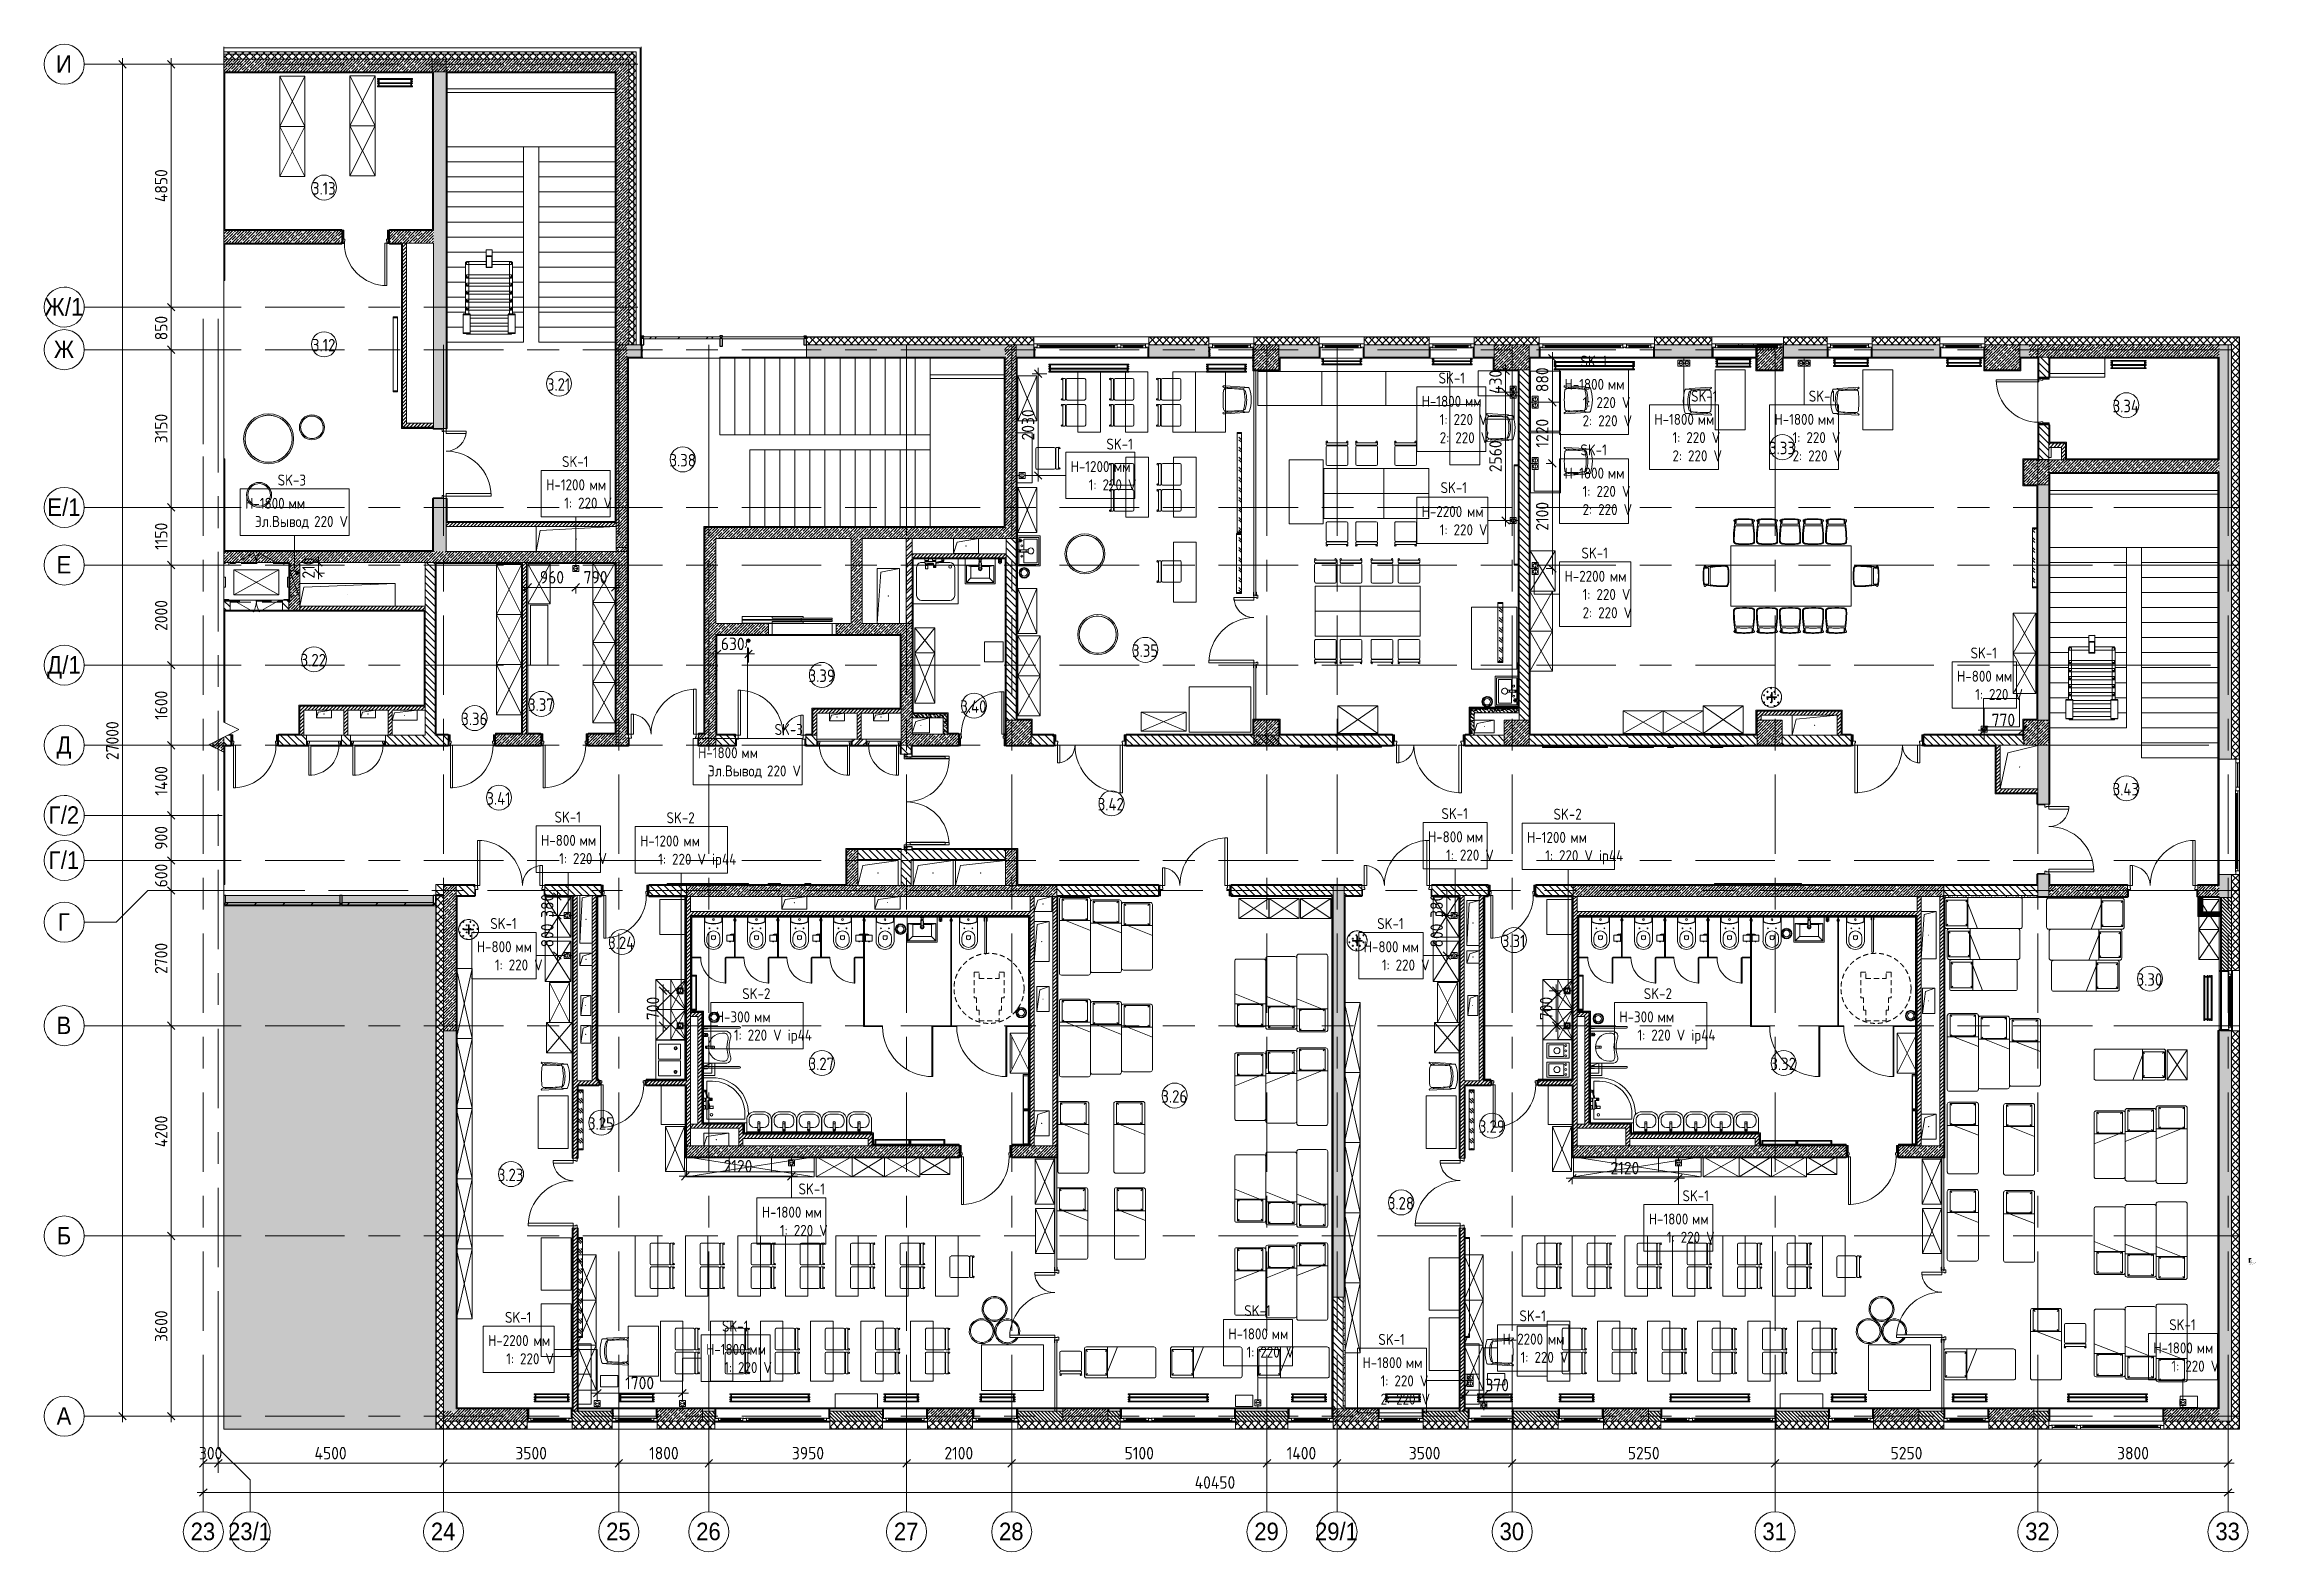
# Model space of a CAD drawing. Header units: millimetres. Extents: x 81382 to 274764, y -8553 to 29000.
# Drawn here: x 81382 to 125564, y -2706 to 27400 of the extents above; entities that cross this region are included whole.
import ezdxf

# ---------------------------------------------------------------- set-up
doc = ezdxf.new("R2010")
doc.units = ezdxf.units.MM
for name, pattern in [('200_ШТРИХ__ш1_п0_6_', [160, 100, -60]), ('Осевая', [3175, 635, -476.25, 1587.5, -476.25]), ('Снесенные', [714.375, 476.25, -238.125]), ('Штрих', [635, 317.5, -317.5]), ('Штрих короткий', [300, 150, -150])]:
    doc.linetypes.add(name, pattern=pattern)
for name, color, linetype, lineweight in [('0-1', 7, 'Continuous', 9), ('A-ANNO-DIMS', 7, 'Continuous', 9), ('A-ANNO-DIMS-100', 7, 'Continuous', 9), ('A-AREA-IDEN', 7, 'Continuous', 9), ('A-DETL-GENF', 7, 'Continuous', 9), ('A-DOOR', 7, 'Continuous', 9), ('A-DOOR-1', 7, 'Continuous', 13), ('A-DOOR-2', 7, 'Штрих короткий', 9), ('A-DOOR-FRAM', 7, 'Continuous', 13), ('A-DOOR-FRAM-1', 7, 'Continuous', 9), ('A-GENM', 7, 'Continuous', 9), ('A-GENM-1', 7, 'Штрих', 9), ('A-GENM-2', 7, 'Continuous', 25), ('A-GLAZ', 7, 'Continuous', 9), ('A-GLAZ-1', 7, 'Continuous', 13), ('A-GLAZ-CURT', 7, 'Continuous', 9), ('A-GLAZ-CURT-1', 7, 'Continuous', 25), ('A-GLAZ-CWMG', 7, 'Continuous', 9), ('A-GLAZ-CWMG-1', 7, 'Continuous', 25), ('A-WALL', 7, 'Continuous', 9), ('E-ELEC-FIXT-IDEN', 7, 'Continuous', 9), ('G-ANNO-TEXT', 7, 'Continuous', 9), ('I-FURN', 7, 'Continuous', 9), ('I-WALL', 7, 'Continuous', 9), ('M-EQPM', 7, 'Continuous', 9), ('M-EQPM-1', 7, 'Штрих', 9), ('M-EQPM-2', 7, 'Снесенные', 9), ('P-SANR-FIXT', 7, 'Continuous', 9), ('P-SANR-FIXT-1', 7, 'Continuous', 13), ('S-COLS', 7, 'Continuous', 9), ('S-STRS-1', 7, 'Continuous', 9), ('Оси', 7, 'Continuous', 9), ('Оси-1', 7, 'Continuous', 20), ('Оси-2', 7, 'Осевая', 9), ('Электрические приборы', 7, 'Continuous', 9)]:
    doc.layers.add(name, color=color, linetype=linetype, lineweight=lineweight)
for name, color, linetype, lineweight, true_color in [('A-DETL', 9, 'Continuous', 9, 0x808080), ('A-DETL-GENF-1', 7, 'Continuous', 9, 0xd4d4d4), ('A-DETL-GENF-2', 1, 'Continuous', 9, 0xff0000), ('A-WALL-1', 7, 'Continuous', 9, 0x3c3c3c), ('A-WALL-FNSH-1', 7, 'Continuous', 9, 0x3c3c3c), ('G-ANNO-TEXT-1', 7, 'Continuous', 9, 0x3c3c3c), ('I-FURN-1', 7, 'Continuous', 9, 0xf0f0f0), ('I-FURN-2', 7, '200_ШТРИХ__ш1_п0_6_', 9, 0xf0f0f0), ('I-FURN-3', 7, 'Continuous', 9, 0xaaaaaa), ('Оси розеток', 7, 'Continuous', 9, 0xff1e23)]:
    doc.layers.add(name, color=color, linetype=linetype, lineweight=lineweight, true_color=true_color)
doc.layers.add('I-FURN-4', color=7, linetype='Continuous', lineweight=9, transparency=1)
doc.styles.add('Arial', font='arial.ttf', dxfattribs={"width": 0.9, "height": 350})
doc.styles.add('GOST Common', font='GOST_Common.ttf', dxfattribs={"width": 0.9, "height": 250})
doc.styles.add('GOST Common_1', font='GOST_Common.ttf', dxfattribs={"width": 0.9, "height": 220})
doc.styles.add('GOST Common_2', font='GOST_Common.ttf', dxfattribs={"width": 0.9, "height": 3.5})
doc.styles.add('GOST Common_3', font='GOST_Common.ttf', dxfattribs={"width": 0.9, "height": 2.5})
doc.styles.add('GOST Common_4', font='GOST_Common.ttf', dxfattribs={"width": 0.9, "height": 2})
doc.styles.add('ISOCPEUR', font='isocpeur.ttf', dxfattribs={"width": 0.9, "height": 250})
doc.styles.add('ISOCPEUR_B', font='', dxfattribs={"height": 2.5})
doc.styles.get('ISOCPEUR_B').set_extended_font_data('ISOCPEUR', bold=True)
doc.dimstyles.new('ISO-2_5_0_9К_БОЛЬШОЙ', dxfattribs={"dimscale": 304.8, "dimtxt": 248.995294, "dimasz": 0.492126, "dimexe": 0.393701, "dimexo": 0.984252, "dimgap": 0, "dimtad": 1, "dimdec": 0, "dimrnd": 10, "dimzin": 0, "dimdsep": 46, "dimtxsty": 'ISOCPEUR', "dimblk1": 'OBLIQUE', "dimblk2": 'OBLIQUE', "dimsah": 1, "dimcen": 0.09, "dimdle": 0.393701, "dimazin": 0, "dimtfac": 1, "dimtdec": 4, "dimtix": 1, "dimtmove": 0, "dimatfit": 3, "dimfxl": 1, "dimtvp": 1, "dimtolj": 1, "dimtzin": 0, "dimarcsym": 2})
doc.dimstyles.new('ISO-2_5_0_9К_БОЛЬШОЙ_1', dxfattribs={"dimscale": 304.8, "dimtxt": 248.995294, "dimasz": 0.492126, "dimexe": 0.393701, "dimexo": 0.984252, "dimgap": 0, "dimtad": 1, "dimdec": 0, "dimrnd": 10, "dimzin": 0, "dimdsep": 46, "dimtxsty": 'ISOCPEUR', "dimblk1": 'OBLIQUE', "dimblk2": 'OBLIQUE', "dimsah": 1, "dimcen": 0.09, "dimdle": 0.393701, "dimazin": 0, "dimtfac": 1, "dimtdec": 4, "dimtix": 1, "dimtmove": 1, "dimatfit": 3, "dimfxl": 1, "dimtvp": 1, "dimtolj": 1, "dimtzin": 0, "dimarcsym": 2})
pattern_1 = [(45, (0, 0), (-70.71068, 70.71068), []), (135, (0, 0), (-70.71068, -70.71068), [])]
pattern_2 = [(135, (0, 0), (-35.35534, -35.35534), [])]
pattern_3 = [(135, (0, 0), (-70.71068, -70.71068), [])]
pattern_4 = [(45, (0, 0), (-57.024626, 57.024626), []), (45, (57.025, 0), (-57.024626, 57.024626), [100.806, -20.161, 3.353, -16.808])]
pattern_5 = [(45, (0, 0), (-35.35534, 35.35534), [])]
pattern_6 = [(45, (0, 0), (-85.53659, 85.53659), []), (45, (57.02, 0), (-85.53659, 85.53659), [])]
pattern_7 = [(135, (1826.41, 174.685), (-14.14214, -14.14214), []), (225, (1826.41, 174.685), (14.14214, -14.14214), [])]
pattern_8 = [(45, (-296.384, 174.685), (-14.1421, 14.1421), []), (135, (-296.384, 174.685), (-14.1421, -14.1421), [])]
pattern_9 = [(135, (1576.41, 164.685), (-14.14214, -14.14214), []), (225, (1576.41, 164.685), (14.14214, -14.14214), [])]
pattern_10 = [(45, (-546.384, 164.685), (-14.1421, 14.1421), []), (135, (-546.384, 164.685), (-14.1421, -14.1421), [])]
pattern_11 = [(135, (0, 0), (-75.43415, -75.43415), [106.68, -17.78, 3.556, -17.78]), (135, (0, 75.39), (-75.43415, -75.43415), []), (50, (0, 0), (127.52922, -11.15758), [13.335, -146.685]), (355, (0, 0), (-24.66966, 133.74002), [10.668, -117.348]), (100.451, (10.63, -0.93), (102.85973, 122.58178), [11.333, -124.663]), (46.184, (0, 35.56), (189.75516, -29.43036), [20.002, -220.027]), (96.636, (15.81, 33.1), (166.1822, 173.1996), [17, -186.995]), (351.184, (0, 35.56), (166.18393, 173.19757), [16.002, -176.022]), (21, (17.78, 26.67), (106.130265, -71.58603), [13.335, -146.685]), (326, (17.78, 26.67), (43.26188, 128.93175), [10.668, -117.348]), (71.451, (26.62, 20.7), (149.39198, 57.34505), [11.333, -124.663]), (37.5, (0, 0), (2.162228, 59.188357), [3.353, -112.573, 3.353, -115.773, -117.792]), (37.5, (0, 0), (2.162228, 59.188357), [-235.052, 3.353, -114.44]), (7.5, (0, 0), (46.773857, 70.126152), [3.353, -64.567, 3.353, -109.906, -44.894]), (7.5, (0, 0), (46.773857, 70.126152), [-181.178, 3.353, -41.542]), (327.5, (-39.65, 0), (94.913671, -4.010093), [3.353, -41.097, 3.353, -135.331, -184.023]), (327.5, (-39.65, 0), (94.913671, -4.010093), [-183.134, 3.353, -180.67]), (317.5, (-57.43, 0), (103.69057, 17.79882), [3.353, -54.432, 3.353, -88.748, -130.683]), (317.5, (-57.43, 0), (103.69057, 17.79882), [-149.885, 3.353, -127.33])]
pattern_12 = [(0, (0, 0), (121.92, 30.48), [10.058, -81.382, 10.058, -81.382, -487.68]), (0, (0, 0), (121.92, 30.48), [-182.88, 10.058, -172.822, 10.058, -81.382, -213.36]), (0, (0, 0), (121.92, 30.48), [-457.2, 10.058, -50.902, 10.058, -142.342]), (120, (45.72, 15.24), (-87.356454, 90.345817), [10.058, -81.382, 10.058, -81.382, -487.68]), (120, (45.72, 15.24), (-87.356454, 90.345817), [-182.88, 10.058, -172.822, 10.058, -81.382, -213.36]), (120, (45.72, 15.24), (-87.356454, 90.345817), [-457.2, 10.058, -50.902, 10.058, -142.342]), (240, (60.96, 76.2), (-34.563546, -120.825817), [10.058, -81.382, 10.058, -81.382, -487.68]), (240, (60.96, 76.2), (-34.563546, -120.825817), [-182.88, 10.058, -172.822, 10.058, -81.382, -213.36]), (240, (60.96, 76.2), (-34.563546, -120.825817), [-457.2, 10.058, -50.902, 10.058, -142.342])]
pattern_13 = [(45, (50, 50), (-200, 0), [141.42, -141.42]), (45, (100, 50), (-200, 0), [70.71, -212.132]), (45, (50, 100), (-200, 0), [70.71, -212.132])]
pattern_14 = [(0, (-115891, -14359.75), (70.485, 70.485), [35.242, -105.727]), (90, (-115873.38, -14377.37), (-70.485, 70.485), [35.242, -105.727])]
pattern_15 = [(288.435, (99033.21, 7791), (416.50086, -832.99954), [158.05, -1159.038]), (319.399, (99083.19, 7641.06), (2499.010644, -2082.486787), [76.799, -3763.143]), (316.848, (98725, 7591.08), (6247.5402574, -5830.957739), [182.691, -8951.868]), (289.983, (98858.28, 7466.13), (1249.49393, -3332.002656), [97.5, -4777.508]), (270, (98891.6, 7791), (416.5, -416.5), [83.3, -333.2]), (298.443, (98891.6, 7707.7), (-2915.5071394, 5414.4962996), [227.365, -11140.87]), (264.289, (98999.89, 7507.78), (416.5263, 3748.496867), [83.716, -4102.058]), (309.806, (98991.56, 7424.48), (-1666.01521, 2082.48651), [65.059, -3187.91])]
pattern_16 = [(288.435, (95141.21, 9160), (416.50086, -832.99954), [158.05, -1159.038]), (319.399, (95191.19, 9010.06), (2499.010644, -2082.486787), [76.799, -3763.143]), (316.848, (94833, 8960.08), (6247.5402574, -5830.957739), [182.691, -8951.868]), (289.983, (94966.28, 8835.13), (1249.49393, -3332.002656), [97.5, -4777.508]), (270, (94999.6, 9160), (416.5, -416.5), [83.3, -333.2]), (298.443, (94999.6, 9076.7), (-2915.5071394, 5414.4962996), [227.365, -11140.87]), (264.289, (95107.89, 8876.78), (416.5263, 3748.496867), [83.716, -4102.058]), (309.806, (95099.56, 8793.48), (-1666.01521, 2082.48651), [65.059, -3187.91])]
pattern_17 = [(288.435, (96001.21, 9160), (416.50086, -832.99954), [158.05, -1159.038]), (319.399, (96051.19, 9010.06), (2499.010644, -2082.486787), [76.799, -3763.143]), (316.848, (95693, 8960.08), (6247.5402574, -5830.957739), [182.691, -8951.868]), (289.983, (95826.28, 8835.13), (1249.49393, -3332.002656), [97.5, -4777.508]), (270, (95859.6, 9160), (416.5, -416.5), [83.3, -333.2]), (298.443, (95859.6, 9076.7), (-2915.5071394, 5414.4962996), [227.365, -11140.87]), (264.289, (95967.89, 8876.78), (416.5263, 3748.496867), [83.716, -4102.058]), (309.806, (95959.56, 8793.48), (-1666.01521, 2082.48651), [65.059, -3187.91])]
pattern_18 = [(288.435, (96861.21, 9160), (416.50086, -832.99954), [158.05, -1159.038]), (319.399, (96911.19, 9010.06), (2499.010644, -2082.486787), [76.799, -3763.143]), (316.848, (96553, 8960.08), (6247.5402574, -5830.957739), [182.691, -8951.868]), (289.983, (96686.28, 8835.13), (1249.49393, -3332.002656), [97.5, -4777.508]), (270, (96719.6, 9160), (416.5, -416.5), [83.3, -333.2]), (298.443, (96719.6, 9076.7), (-2915.5071394, 5414.4962996), [227.365, -11140.87]), (264.289, (96827.89, 8876.78), (416.5263, 3748.496867), [83.716, -4102.058]), (309.806, (96819.56, 8793.48), (-1666.01521, 2082.48651), [65.059, -3187.91])]
pattern_19 = [(288.435, (115442.71, 9160), (416.50086, -832.99954), [158.05, -1159.038]), (319.399, (115492.69, 9010.06), (2499.010644, -2082.486787), [76.799, -3763.143]), (316.848, (115134.5, 8960.08), (6247.5402574, -5830.957739), [182.691, -8951.868]), (289.983, (115267.78, 8835.13), (1249.49393, -3332.002656), [97.5, -4777.508]), (270, (115301.1, 9160), (416.5, -416.5), [83.3, -333.2]), (298.443, (115301.1, 9076.7), (-2915.5071394, 5414.4962996), [227.365, -11140.87]), (264.289, (115409.39, 8876.78), (416.5263, 3748.496867), [83.716, -4102.058]), (309.806, (115401.06, 8793.48), (-1666.01521, 2082.48651), [65.059, -3187.91])]
pattern_20 = [(288.435, (116754.71, 7791), (416.50086, -832.99954), [158.05, -1159.038]), (319.399, (116804.69, 7641.06), (2499.010644, -2082.486787), [76.799, -3763.143]), (316.848, (116446.5, 7591.08), (6247.5402574, -5830.957739), [182.691, -8951.868]), (289.983, (116579.78, 7466.13), (1249.49393, -3332.002656), [97.5, -4777.508]), (270, (116613.1, 7791), (416.5, -416.5), [83.3, -333.2]), (298.443, (116613.1, 7707.7), (-2915.5071394, 5414.4962996), [227.365, -11140.87]), (264.289, (116721.39, 7507.78), (416.5263, 3748.496867), [83.716, -4102.058]), (309.806, (116713.06, 7424.48), (-1666.01521, 2082.48651), [65.059, -3187.91])]
pattern_21 = [(45, (0, 0), (-106.06602, 106.06602), []), (135, (0, 0), (-106.06602, -106.06602), [])]

msp = doc.modelspace()

# ---------------------------------------------------------------- texts
at = {"layer": 'A-AREA-IDEN', "char_height": 250, "attachment_point": 1, "style": 'GOST Common'}
for s, insert, width in [('3.13', (86730.6, 24646.9), 606.076), ('3.12', (86730.6, 21515.8), 606.076), ('3.21', (91424.8, 20730.1), 606.076), ('3.34', (122705, 20299.3), 685.443), ('3.33', (115841.7, 19461.9), 663.797), ('3.38', (93873.7, 19217.3), 663.797), ('3.22', (86504.7, 15226.1), 663.797), ('3.35', (103113.8, 15413.9), 663.797), ('3.39', (96652.6, 14913.9), 663.797), ('3.37', (91047.5, 14335), 663.797), ('3.40', (99683.4, 14298.5), 685.443), ('3.36', (89713.6, 14051.2), 663.797), ('3.41', (90215.8, 12463.4), 627.721), ('3.43', (122705, 12648.9), 685.443), ('3.42', (102429.9, 12348.3), 685.443), ('3.24', (92647.8, 9578.5), 685.443), ('3.31', (110501.3, 9617.1), 606.076), ('3.30', (123184.4, 8847.7), 663.797), ('3.27', (96652.6, 7162.5), 663.797), ('3.32', (115867.5, 7162.5), 663.797), ('3.26', (103700.2, 6512.3), 663.797), ('3.25', (92245.7, 5971.9), 663.797), ('3.29', (110041.9, 5911), 663.797), ('3.23', (90443.6, 4944.8), 663.797), ('3.28', (108225.2, 4378.5), 663.797)]:
    msp.add_mtext(s, dxfattribs=dict(at, insert=insert, width=width))
at = {"layer": 'E-ELEC-FIXT-IDEN', "char_height": 220, "attachment_point": 1, "style": 'GOST Common_1'}
for s, insert, width in [('SK-1', (109238.1, 20843.7), 656.582), ('SK-1', (112071.9, 21182.1), 656.582), ('H-1800 ', (108901.5, 20379.7), 1046.202), ('H-1800 ', (111756, 20718.1), 1046.202), ('   1: 220 V', (111756, 20354.3), 1291.519), ('мм', (112619.2, 20718.1), 375.19), ('SK-1', (114282.3, 20482.2), 656.582), ('SK-1', (116634.1, 20482.2), 656.582), ('   1: 220 V', (108901.5, 20015.9), 1291.519), ('мм', (109764.7, 20379.7), 375.19), ('   2: 220 V', (111756, 19990.5), 1342.025), ('H-1800 ', (113551, 20018.2), 1046.202), ('мм', (114414.2, 20018.2), 375.19), ('H-1800 ', (115950.8, 20018.2), 1046.202), ('мм', (116814.1, 20018.2), 375.19), ('SK-1', (102602.2, 19524.4), 656.582), ('   2: 220 V', (108901.5, 19652.1), 1342.025), ('   1: 220 V', (113551, 19654.4), 1291.519), ('   1: 220 V', (115950.8, 19654.4), 1291.519), ('SK-1', (91726.3, 19175), 656.582), ('H-1200 ', (101888.4, 19075.4), 1046.202), ('мм', (102751.6, 19075.4), 375.19), ('SK-1', (112071.9, 19408.8), 656.582), ('   2: 220 V', (113551, 19290.6), 1342.025), ('   2: 220 V', (115950.8, 19290.6), 1342.025), ('SK-3', (86045.9, 18806.3), 699.873), ('H-1200 ', (91410.4, 18711), 1046.202), ('мм', (92273.6, 18711), 375.19), ('   1: 220 V', (101888.4, 18711.6), 1291.519), ('SK-1', (109278.1, 18654.6), 656.582), ('H-1800 ', (111756, 18944.8), 1046.202), ('   1: 220 V', (111756, 18581), 1291.519), ('мм', (112619.2, 18944.8), 375.19), ('H-1800 ', (85396.8, 18342.3), 1046.202), ('мм', (86260, 18342.3), 375.19), ('   1: 220 V', (91410.4, 18347.2), 1291.519), ('H-2200 ', (108901.5, 18176.7), 1096.708), ('   2: 220 V', (111756, 18217.2), 1342.025), ('Эл', (85593.3, 17978.5), 339.114), ('\\fGOST Common|b0|i0|c204|p34|;\\W.9;.', (85873.1, 17978.5), 72.152), ('Вывод', (85932.6, 17978.5), 873.038), (' 220 V', (86652.9, 17978.5), 865.822), ('   1: 220 V', (108901.5, 17812.9), 1291.519), ('мм', (109806.4, 18176.7), 375.19), ('SK-1', (112092.6, 17348.8), 656.582), ('H-2200 ', (111756, 16884.8), 1096.708), ('мм', (112660.8, 16884.8), 375.19), ('   1: 220 V', (111756, 16521), 1291.519), ('   2: 220 V', (111756, 16157.2), 1342.025), ('SK-1', (119866.2, 15352.7), 656.582), ('H-800 ', (119598, 14888.7), 930.759), ('мм', (120366, 14888.7), 375.19), ('   1: 220 V', (119598, 14524.9), 1291.519), ('SK-3', (95972.5, 13824.7), 699.873), ('H-1800 ', (94446.1, 13360.7), 1046.202), ('мм', (95309.3, 13360.7), 375.19), ('Эл', (94642.6, 12996.9), 339.114), ('Вывод', (94981.9, 12996.9), 873.038), (' 220 V', (95702.2, 12996.9), 865.822), ('\\fGOST Common|b0|i0|c204|p34|;\\W.9;.', (94922.4, 12996.9), 72.152), ('SK-1', (91576.7, 12075), 656.582), ('SK-2', (93814.5, 12061.9), 707.088), ('SK-1', (109295.7, 12145), 656.582), ('SK-2', (111534.5, 12133.2), 707.088), ('H-800 ', (91308.5, 11611), 930.759), ('мм', (92076.4, 11611), 375.19), ('H-1200 ', (93287.6, 11597.9), 1046.202), ('мм', (94150.8, 11597.9), 375.19), ('H-800 ', (109027.5, 11681), 930.759), ('мм', (109795.4, 11681), 375.19), ('H-1200 ', (111007.6, 11669.2), 1046.202), ('мм', (111870.8, 11669.2), 375.19), ('   1: 220 V', (91308.5, 11247.2), 1291.519), ('   1: 220 V ip44', (93287.6, 11234.1), 1984.177), ('   1: 220 V', (109027.5, 11317.2), 1291.519), ('   1: 220 V ip44', (111007.6, 11305.4), 1984.177), ('SK-1', (90293.1, 9950.1), 656.582), ('SK-1', (108012.1, 9948.9), 656.582), ('H-800 ', (90024.9, 9486.1), 930.759), ('мм', (90792.8, 9486.1), 375.19), ('H-800 ', (107743.9, 9484.9), 930.759), ('мм', (108511.8, 9484.9), 375.19), ('   1: 220 V', (90024.9, 9122.3), 1291.519), ('   1: 220 V', (107743.9, 9121.1), 1291.519), ('SK-2', (95326.9, 8549.4), 707.088), ('SK-2', (113337.9, 8549.4), 707.088), ('H-300 ', (94799.9, 8085.4), 923.544), ('мм', (95561.9, 8085.4), 375.19), ('H-300 ', (112851, 8085.4), 923.544), ('мм', (113613, 8085.4), 375.19), ('   1: 220 V ip44', (94799.9, 7721.6), 1984.177), ('   1: 220 V ip44', (112851, 7721.6), 1984.177), ('SK-1', (96451.3, 4649.2), 656.582), ('SK-1', (114111.1, 4512.8), 656.582), ('H-1800 ', (95719.9, 4185.2), 1046.202), ('мм', (96583.1, 4185.2), 375.19), ('H-1800 ', (113439.1, 4048.8), 1046.202), ('мм', (114302.3, 4048.8), 375.19), ('   1: 220 V', (95719.9, 3821.4), 1291.519), ('   1: 220 V', (113439.1, 3685), 1291.519), ('SK-1', (105356.7, 2218.4), 656.582), ('SK-1', (90587.3, 2085.3), 656.582), ('SK-1', (94921.8, 1909.7), 656.582), ('SK-1', (110853.9, 2114.4), 656.582), ('SK-1', (123835.2, 1938.2), 656.582), ('H-2200 ', (90250.7, 1621.3), 1096.708), ('мм', (91155.6, 1621.3), 375.19), ('H-1800 ', (94605.9, 1445.7), 1046.202), ('мм', (95469.1, 1445.7), 375.19), ('H-1800 ', (105040.8, 1754.4), 1046.202), ('   1: 220 V', (105040.8, 1390.6), 1291.519), ('мм', (105904, 1754.4), 375.19), ('SK-1', (108035.5, 1643.7), 656.582), ('H-2200 ', (110517.3, 1650.4), 1096.708), ('мм', (111422.2, 1650.4), 375.19), ('H-1800 ', (123519.3, 1474.2), 1046.202), ('мм', (124382.5, 1474.2), 375.19), ('   1: 220 V', (90250.7, 1257.5), 1291.519), ('   1: 220 V', (94605.9, 1081.9), 1291.519), ('H-1800 ', (107719.6, 1179.7), 1046.202), ('мм', (108582.8, 1179.7), 375.19), ('   1: 220 V', (110517.3, 1286.6), 1291.519), ('   1: 220 V', (123519.3, 1110.4), 1291.519), ('   1: 220 V', (107719.6, 815.9), 1291.519), ('   2: 220 V', (107719.6, 452.1), 1342.025)]:
    msp.add_mtext(s, dxfattribs=dict(at, insert=insert, width=width))
at = {"layer": 'G-ANNO-TEXT', "attachment_point": 1}
for s, insert, char_height, width, style in [('\\LУсловные', (125426.2, 3155.3), 3.5, 22.151, 'GOST Common_2'), ('+0.000', (125433.7, 3133.7), 2.5, 10.534, 'GOST Common_3'), ('SK4', (125434.3, 3107.9), 2.5, 7.456, 'ISOCPEUR_B'), ('SK1', (125434.7, 3126), 2.5, 6.574, 'ISOCPEUR_B'), ('01', (125437.2, 3143.3), 2.5, 3.319, 'GOST Common_3'), ('\\L\\fGOST Common|b0|i0|c204|p34|;\\W.9;\\L ', (125444.5, 3155.3), 3.5, 1.299, 'GOST Common_2'), ('\\Lобозначения', (125445.6, 3155.3), 3.5, 30.159, 'GOST Common_2'), ('Номер', (125450.6, 3143.3), 2.5, 10.173, 'GOST Common_3'), ('Отметка', (125453.6, 3133.7), 2.5, 15.296, 'GOST Common_3'), ('Отметка', (125453.6, 3116.1), 2.5, 15.296, 'GOST Common_3'), ('Отметка', (125453.6, 3099.2), 2.5, 15.296, 'GOST Common_3'), ('Марка', (125453.6, 3121.5), 2.5, 10.678, 'GOST Common_3'), ('Марка', (125453.6, 3105.3), 2.5, 10.678, 'GOST Common_3'), ('\\fGOST Common|b0|i0|c204|p34|;\\W.9; ', (125459, 3143.3), 2.5, 0.938, 'GOST Common_3'), ('помещения', (125459.8, 3143.3), 2.5, 18.543, 'GOST Common_3'), ('\\fGOST Common|b0|i0|c204|p34|;\\W.9; ', (125462.4, 3121.5), 2.5, 0.938, 'GOST Common_3'), ('\\fGOST Common|b0|i0|c204|p34|;\\W.9; ', (125462.4, 3105.3), 2.5, 0.938, 'GOST Common_3'), ('электротехнического', (125463.2, 3121.5), 2.5, 37.735, 'GOST Common_3'), ('устройсв', (125463.2, 3105.3), 2.5, 15.513, 'GOST Common_3'), ('\\fGOST Common|b0|i0|c204|p34|;\\W.9; ', (125466.2, 3133.7), 2.5, 0.938, 'GOST Common_3'), ('\\fGOST Common|b0|i0|c204|p34|;\\W.9; ', (125466.2, 3116.1), 2.5, 0.938, 'GOST Common_3'), ('\\fGOST Common|b0|i0|c204|p34|;\\W.9; ', (125466.2, 3099.2), 2.5, 0.938, 'GOST Common_3'), ('чистого', (125467, 3133.7), 2.5, 13.853, 'GOST Common_3'), ('оси', (125467, 3116.1), 2.5, 5.556, 'GOST Common_3'), ('оси', (125467, 3099.2), 2.5, 5.556, 'GOST Common_3'), ('\\fGOST Common|b0|i0|c204|p34|;\\W.9; ', (125471.5, 3116.1), 2.5, 0.938, 'GOST Common_3'), ('\\fGOST Common|b0|i0|c204|p34|;\\W.9; ', (125471.5, 3099.2), 2.5, 0.938, 'GOST Common_3'), ('прибора', (125472.3, 3116.1), 2.5, 13.853, 'GOST Common_3'), ('прибора', (125472.3, 3099.2), 2.5, 13.853, 'GOST Common_3'), ('\\fGOST Common|b0|i0|c204|p34|;\\W.9; ', (125476, 3105.3), 2.5, 0.938, 'GOST Common_3'), ('связи', (125476.7, 3105.3), 2.5, 9.308, 'GOST Common_3'), ('\\fGOST Common|b0|i0|c204|p34|;\\W.9; ', (125478.4, 3133.7), 2.5, 0.938, 'GOST Common_3'), ('пола', (125479.2, 3133.7), 2.5, 8.009, 'GOST Common_3'), ('\\fGOST Common|b0|i0|c204|p34|;\\W.9; ', (125483.8, 3116.1), 2.5, 0.938, 'GOST Common_3'), ('\\fGOST Common|b0|i0|c204|p34|;\\W.9; ', (125483.8, 3099.2), 2.5, 0.938, 'GOST Common_3'), ('от', (125484.5, 3116.1), 2.5, 4.401, 'GOST Common_3'), ('от', (125484.5, 3099.2), 2.5, 4.401, 'GOST Common_3'), ('\\fGOST Common|b0|i0|c204|p34|;\\W.9; ', (125485.8, 3133.7), 2.5, 0.938, 'GOST Common_3'), ('\\fGOST Common|b0|i0|c204|p34|;\\W.9; ', (125488.2, 3116.1), 2.5, 0.938, 'GOST Common_3'), ('\\fGOST Common|b0|i0|c204|p34|;\\W.9; ', (125488.2, 3099.2), 2.5, 0.938, 'GOST Common_3'), ('учп', (125488.9, 3116.1), 2.5, 5.844, 'GOST Common_3'), ('учп', (125488.9, 3099.2), 2.5, 5.844, 'GOST Common_3'), ('\\fGOST Common|b0|i0|c204|p34|;\\W.9; ', (125494.3, 3121.5), 2.5, 0.938, 'GOST Common_3'), ('оборудования', (125495.1, 3121.5), 2.5, 23.594, 'GOST Common_3'), (' 0,000', (125493.8, 3116.1), 2.5, 9.668, 'GOST Common_3'), (' 0,000', (125493.8, 3099.2), 2.5, 9.668, 'GOST Common_3'), ('\\LПримечания', (125426.2, 3078), 3.5, 28.428, 'GOST Common_2'), ('1.', (125426.2, 3070.3), 2.5, 5.412, 'GOST Common_3'), ('2.', (125426.2, 3066.1), 2.5, 5.412, 'GOST Common_3'), ('3.', (125426.2, 3057.6), 2.5, 5.412, 'GOST Common_3'), ('4.', (125426.2, 3053.4), 2.5, 5.412, 'GOST Common_3'), ('5.', (125426.2, 3049.2), 2.5, 5.412, 'GOST Common_3'), ('6.', (125426.2, 3044.9), 2.5, 5.412, 'GOST Common_3'), ('7.', (125426.2, 3040.7), 2.5, 5.412, 'GOST Common_3'), ('8.', (125426.2, 3032.2), 2.5, 5.412, 'GOST Common_3'), ('За', (125430.7, 3070.3), 2.5, 4.257, 'GOST Common_3'), ('См', (125430.7, 3057.6), 2.5, 4.113, 'GOST Common_3'), ('Смотреть', (125430.7, 3053.4), 2.5, 16.811, 'GOST Common_3'), ('Электрификацию', (125430.7, 3044.9), 2.5, 29.438, 'GOST Common_3'), ('Объемы', (125430.7, 3032.2), 2.5, 12.699, 'GOST Common_3'), ('Все', (125430.7, 3066.1), 2.5, 5.844, 'GOST Common_3'), ('мм', (125430.7, 3061.9), 2.5, 4.329, 'GOST Common_3'), ('Коробки', (125430.7, 3049.2), 2.5, 13.853, 'GOST Common_3'), ('Подключение', (125430.7, 3040.7), 2.5, 22.078, 'GOST Common_3'), ('производителя', (125430.7, 3036.5), 2.5, 25.686, 'GOST Common_3'), ('\\fGOST Common|b0|i0|c204|p34|;\\W.9; ', (125434.2, 3061.9), 2.5, 0.938, 'GOST Common_3'), ('. ', (125434.1, 3057.6), 2.5, 1.732, 'GOST Common_3'), ('по', (125435, 3061.9), 2.5, 3.896, 'GOST Common_3'), ('\\fGOST Common|b0|i0|c204|p34|;\\W.9; ', (125435.5, 3066.1), 2.5, 0.938, 'GOST Common_3'), ('развертки', (125435.5, 3057.6), 2.5, 18.11, 'GOST Common_3'), ('отметку', (125435.7, 3070.3), 2.5, 14.863, 'GOST Common_3'), ('розетки', (125436.3, 3066.1), 2.5, 13.997, 'GOST Common_3'), ('\\fGOST Common|b0|i0|c204|p34|;\\W.9; ', (125438.2, 3061.9), 2.5, 0.938, 'GOST Common_3'), ('оси', (125439, 3061.9), 2.5, 5.556, 'GOST Common_3'), ('\\fGOST Common|b0|i0|c204|p34|;\\W.9; ', (125441.2, 3032.2), 2.5, 0.938, 'GOST Common_3'), ('\\fGOST Common|b0|i0|c204|p34|;\\W.9; ', (125442.1, 3049.2), 2.5, 0.938, 'GOST Common_3'), ('материалов', (125441.9, 3032.2), 2.5, 20.635, 'GOST Common_3'), ('\\fGOST Common|b0|i0|c204|p34|;\\W.9;и', (125442.9, 3049.2), 2.5, 1.948, 'GOST Common_3'), ('\\fGOST Common|b0|i0|c204|p34|;\\W.9; ', (125443.6, 3061.9), 2.5, 0.938, 'GOST Common_3'), ('эл', (125444.4, 3061.9), 2.5, 3.896, 'GOST Common_3'), ('\\fGOST Common|b0|i0|c204|p34|;\\W.9; ', (125444.5, 3053.4), 2.5, 0.938, 'GOST Common_3'), ('\\fGOST Common|b0|i0|c204|p34|;\\W.9; ', (125444.5, 3049.2), 2.5, 0.938, 'GOST Common_3'), ('совместно', (125445.3, 3053.4), 2.5, 17.677, 'GOST Common_3'), ('разводка', (125445.3, 3049.2), 2.5, 15.873, 'GOST Common_3'), ('. ', (125447.6, 3061.9), 2.5, 1.732, 'GOST Common_3'), (' (', (125447.8, 3066.1), 2.5, 2.02, 'GOST Common_3'), ('\\fGOST Common|b0|i0|c204|p34|;\\W.9; ', (125448.9, 3040.7), 2.5, 0.938, 'GOST Common_3'), ('прибора', (125449, 3061.9), 2.5, 13.853, 'GOST Common_3'), (' ±0.000 ', (125448, 3070.3), 2.5, 12.41, 'GOST Common_3'), ('кроме', (125449.5, 3066.1), 2.5, 9.957, 'GOST Common_3'), ('\\fGOST Common|b0|i0|c204|p34|;\\W.9;и', (125449.7, 3040.7), 2.5, 1.948, 'GOST Common_3'), ('\\fGOST Common|b0|i0|c204|p34|;\\W.9; ', (125450.4, 3057.6), 2.5, 0.938, 'GOST Common_3'), ('\\fGOST Common|b0|i0|c204|p34|;\\W.9; ', (125451.3, 3040.7), 2.5, 0.938, 'GOST Common_3'), ('кухни', (125451.2, 3057.6), 2.5, 9.741, 'GOST Common_3'), ('\\fGOST Common|b0|i0|c204|p34|;\\W.9;.', (125451.9, 3036.5), 2.5, 0.794, 'GOST Common_3'), ('разводка', (125452, 3040.7), 2.5, 15.873, 'GOST Common_3'), ('Вывод', (125453.6, 3092.6), 2.5, 10.246, 'GOST Common_3'), ('Розетка', (125453.6, 3085.7), 2.5, 14.43, 'GOST Common_3'), ('\\fGOST Common|b0|i0|c204|p34|;\\W.9; ', (125455, 3044.9), 2.5, 0.938, 'GOST Common_3'), ('переговорных', (125455.7, 3044.9), 2.5, 23.594, 'GOST Common_3'), ('\\fGOST Common|b0|i0|c204|p34|;\\W.9; ', (125457.7, 3066.1), 2.5, 0.938, 'GOST Common_3'), ('\\fGOST Common|b0|i0|c204|p34|;\\W.9; ', (125458.4, 3049.2), 2.5, 0.938, 'GOST Common_3'), ('принята', (125458.2, 3070.3), 2.5, 14.358, 'GOST Common_3'), ('имеющих', (125458.5, 3066.1), 2.5, 15.08, 'GOST Common_3'), ('\\fGOST Common|b0|i0|c204|p34|;\\W.9; ', (125459, 3032.2), 2.5, 0.938, 'GOST Common_3'), ('устраиваются', (125459.1, 3049.2), 2.5, 24.676, 'GOST Common_3'), ('\\fGOST Common|b0|i0|c204|p34|;\\W.9; ', (125459.3, 3057.6), 2.5, 0.938, 'GOST Common_3'), ('\\fGOST Common|b0|i0|c204|p34|;\\W.9; ', (125459.9, 3053.4), 2.5, 0.938, 'GOST Common_3'), ('\\fGOST Common|b0|i0|c204|p34|;\\W.9;и', (125459.7, 3032.2), 2.5, 1.948, 'GOST Common_3'), ('для', (125460, 3057.6), 2.5, 5.844, 'GOST Common_3'), ('; ', (125460.4, 3061.9), 2.5, 1.876, 'GOST Common_3'), ('\\fGOST Common|b0|i0|c204|p34|;\\W.9;с', (125460.7, 3053.4), 2.5, 1.659, 'GOST Common_3'), ('\\fGOST Common|b0|i0|c204|p34|;\\W.9; ', (125461.3, 3032.2), 2.5, 0.938, 'GOST Common_3'), ('\\fGOST Common|b0|i0|c204|p34|;\\W.9; ', (125462, 3092.6), 2.5, 0.938, 'GOST Common_3'), ('\\fGOST Common|b0|i0|c204|p34|;\\W.9; ', (125462.1, 3053.4), 2.5, 0.938, 'GOST Common_3'), ('оборудования', (125462.1, 3032.2), 2.5, 23.594, 'GOST Common_3'), ('электрический', (125462.8, 3092.6), 2.5, 25.542, 'GOST Common_3'), ('листом', (125462.8, 3053.4), 2.5, 12.122, 'GOST Common_3'), ('\\fGOST Common|b0|i0|c204|p34|;\\W.9; ', (125464.8, 3057.6), 2.5, 0.938, 'GOST Common_3'), ('\\fGOST Common|b0|i0|c204|p34|;\\W.9; ', (125465.1, 3040.7), 2.5, 0.938, 'GOST Common_3'), ('высот', (125465.6, 3057.6), 2.5, 10.173, 'GOST Common_3'), ('внутренней', (125465.9, 3040.7), 2.5, 19.986, 'GOST Common_3'), ('\\fGOST Common|b0|i0|c204|p34|;\\W.9; ', (125470.1, 3070.3), 2.5, 0.938, 'GOST Common_3'), ('\\fGOST Common|b0|i0|c204|p34|;\\W.9; ', (125470.9, 3066.1), 2.5, 0.938, 'GOST Common_3'), ('отметка', (125470.9, 3070.3), 2.5, 15.08, 'GOST Common_3'), ('отдельно', (125471.7, 3066.1), 2.5, 16.09, 'GOST Common_3'), ('\\fGOST Common|b0|i0|c204|p34|;\\W.9; ', (125474, 3057.6), 2.5, 0.938, 'GOST Common_3'), (' "', (125472.8, 3053.4), 2.5, 2.597, 'GOST Common_3'), ('устройств', (125474.8, 3057.6), 2.5, 17.966, 'GOST Common_3'), ('План', (125475, 3053.4), 2.5, 8.225, 'GOST Common_3'), ('\\fGOST Common|b0|i0|c204|p34|;\\W.9; ', (125475.2, 3044.9), 2.5, 0.938, 'GOST Common_3'), ('\\fGOST Common|b0|i0|c204|p34|;\\W.9;и', (125476, 3044.9), 2.5, 1.948, 'GOST Common_3'), ('\\fGOST Common|b0|i0|c204|p34|;\\W.9; ', (125477.6, 3044.9), 2.5, 0.938, 'GOST Common_3'), ('комнат', (125478.4, 3044.9), 2.5, 12.627, 'GOST Common_3'), ('\\fGOST Common|b0|i0|c204|p34|;\\W.9; ', (125479.5, 3049.2), 2.5, 0.938, 'GOST Common_3'), ('\\fGOST Common|b0|i0|c204|p34|;\\W.9;в', (125480.3, 3049.2), 2.5, 1.948, 'GOST Common_3'), ('\\fGOST Common|b0|i0|c204|p34|;\\W.9; ', (125481.6, 3032.2), 2.5, 0.938, 'GOST Common_3'), ('\\fGOST Common|b0|i0|c204|p34|;\\W.9; ', (125481.8, 3053.4), 2.5, 0.938, 'GOST Common_3'), ('\\fGOST Common|b0|i0|c204|p34|;\\W.9; ', (125481.9, 3049.2), 2.5, 0.938, 'GOST Common_3'), ('\\fGOST Common|b0|i0|c204|p34|;\\W.9; ', (125482.4, 3040.7), 2.5, 0.938, 'GOST Common_3'), ('указаны', (125482.4, 3032.2), 2.5, 14.142, 'GOST Common_3'), ('размещения', (125482.5, 3053.4), 2.5, 20.563, 'GOST Common_3'), ('соответствии', (125482.6, 3049.2), 2.5, 24.315, 'GOST Common_3'), ('\\fGOST Common|b0|i0|c204|p34|;\\W.9; ', (125483.3, 3070.3), 2.5, 0.938, 'GOST Common_3'), ('подсветки', (125483.2, 3040.7), 2.5, 17.749, 'GOST Common_3'), ('уровня', (125484.1, 3070.3), 2.5, 11.689, 'GOST Common_3'), ('\\fGOST Common|b0|i0|c204|p34|;\\W.9; ', (125485, 3066.1), 2.5, 0.938, 'GOST Common_3'), ('проставленные', (125485.7, 3066.1), 2.5, 25.975, 'GOST Common_3'), (', ', (125488.8, 3044.9), 2.5, 1.876, 'GOST Common_3'), ('\\fGOST Common|b0|i0|c204|p34|;\\W.9; ', (125489.6, 3057.6), 2.5, 0.938, 'GOST Common_3'), ('где', (125490.3, 3044.9), 2.5, 5.844, 'GOST Common_3'), ('\\fGOST Common|b0|i0|c204|p34|;\\W.9;в', (125490.4, 3057.6), 2.5, 1.948, 'GOST Common_3'), ('\\fGOST Common|b0|i0|c204|p34|;\\W.9; ', (125492, 3057.6), 2.5, 0.938, 'GOST Common_3'), ('этих', (125492.8, 3057.6), 2.5, 8.297, 'GOST Common_3'), ('\\fGOST Common|b0|i0|c204|p34|;\\W.9; ', (125493.7, 3070.3), 2.5, 0.938, 'GOST Common_3'), ('\\fGOST Common|b0|i0|c204|p34|;\\W.9; ', (125494, 3032.2), 2.5, 0.938, 'GOST Common_3'), ('чистого', (125494.5, 3070.3), 2.5, 13.853, 'GOST Common_3'), ('для', (125494.8, 3032.2), 2.5, 5.844, 'GOST Common_3'), ('\\fGOST Common|b0|i0|c204|p34|;\\W.9; ', (125495.1, 3044.9), 2.5, 0.938, 'GOST Common_3'), ('имеется', (125495.9, 3044.9), 2.5, 14.07, 'GOST Common_3'), ('\\fGOST Common|b0|i0|c204|p34|;\\W.9; ', (125497.8, 3040.7), 2.5, 0.938, 'GOST Common_3'), ('мебели', (125498.6, 3040.7), 2.5, 11.905, 'GOST Common_3'), ('\\fGOST Common|b0|i0|c204|p34|;\\W.9; ', (125499.5, 3053.4), 2.5, 0.938, 'GOST Common_3'), ('\\fGOST Common|b0|i0|c204|p34|;\\W.9; ', (125499.6, 3057.6), 2.5, 0.938, 'GOST Common_3'), ('\\fGOST Common|b0|i0|c204|p34|;\\W.9; ', (125499.6, 3032.2), 2.5, 0.938, 'GOST Common_3'), ('групп', (125500.3, 3053.4), 2.5, 9.741, 'GOST Common_3'), ('одного', (125500.4, 3032.2), 2.5, 11.689, 'GOST Common_3'), ('помещениях', (125500.4, 3057.6), 2.5, 20.491, 'GOST Common_3'), ('\\fGOST Common|b0|i0|c204|p34|;\\W.9; ', (125502.7, 3049.2), 2.5, 0.938, 'GOST Common_3'), ('\\fGOST Common|b0|i0|c204|p34|;\\W.9;с', (125503.5, 3049.2), 2.5, 1.659, 'GOST Common_3'), ('\\fGOST Common|b0|i0|c204|p34|;\\W.9; ', (125504.9, 3049.2), 2.5, 0.938, 'GOST Common_3'), ('\\fGOST Common|b0|i0|c204|p34|;\\W.9; ', (125505.9, 3070.3), 2.5, 0.938, 'GOST Common_3'), ('ПУЭ', (125505.6, 3049.2), 2.5, 6.566, 'GOST Common_3'), ('пола', (125506.7, 3070.3), 2.5, 8.009, 'GOST Common_3'), ('\\fGOST Common|b0|i0|c204|p34|;\\W.9; ', (125507.2, 3066.1), 2.5, 0.938, 'GOST Common_3'), ('\\fGOST Common|b0|i0|c204|p34|;\\W.9; ', (125507.5, 3044.9), 2.5, 0.938, 'GOST Common_3'), ('привязки', (125507.9, 3066.1), 2.5, 15.441, 'GOST Common_3'), ('\\fGOST Common|b0|i0|c204|p34|;\\W.9; ', (125508.3, 3053.4), 2.5, 0.938, 'GOST Common_3'), ('\\fGOST Common|b0|i0|c204|p34|;\\W.9; ', (125508.4, 3040.7), 2.5, 0.938, 'GOST Common_3'), ('мультимедиа', (125508.3, 3044.9), 2.5, 22.584, 'GOST Common_3'), ('включения', (125509.1, 3053.4), 2.5, 17.966, 'GOST Common_3'), ('выполняется', (125509.2, 3040.7), 2.5, 21.862, 'GOST Common_3'), ('\\fGOST Common|b0|i0|c204|p34|;\\W.9; ', (125510, 3032.2), 2.5, 0.938, 'GOST Common_3'), ('этажа', (125510.8, 3032.2), 2.5, 11.184, 'GOST Common_3'), ('\\fGOST Common|b0|i0|c204|p34|;\\W.9;;', (125511, 3049.2), 2.5, 0.938, 'GOST Common_3'), (' 000-', (125513.3, 3070.3), 2.5, 8.73, 'GOST Common_3'), ('\\fGOST Common|b0|i0|c204|p34|;\\W.9;;', (125517.3, 3057.6), 2.5, 0.938, 'GOST Common_3'), ('\\fGOST Common|b0|i0|c204|p34|;\\W.9; ', (125520, 3032.2), 2.5, 0.938, 'GOST Common_3'), ('го', (125520.5, 3070.3), 2.5, 3.896, 'GOST Common_3'), (') ', (125520.7, 3066.1), 2.5, 2.02, 'GOST Common_3'), ('располагать', (125522.4, 3066.1), 2.5, 22.295, 'GOST Common_3'), ('\\fGOST Common|b0|i0|c204|p34|;\\W.9; ', (125523.7, 3070.3), 2.5, 0.938, 'GOST Common_3'), ('";', (125523.9, 3053.4), 2.5, 2.597, 'GOST Common_3'), ('этажа', (125524.5, 3070.3), 2.5, 11.184, 'GOST Common_3'), ('\\fGOST Common|b0|i0|c204|p34|;\\W.9; ', (125526.9, 3044.9), 2.5, 0.938, 'GOST Common_3'), ('\\fGOST Common|b0|i0|c204|p34|;\\W.9; ', (125527.2, 3040.7), 2.5, 0.938, 'GOST Common_3'), ('см', (125527.7, 3044.9), 2.5, 3.824, 'GOST Common_3'), ('по', (125528, 3040.7), 2.5, 3.896, 'GOST Common_3'), ('. ', (125530.9, 3044.9), 2.5, 1.732, 'GOST Common_3'), ('\\fGOST Common|b0|i0|c204|p34|;\\W.9; ', (125531.2, 3040.7), 2.5, 0.938, 'GOST Common_3'), ('проекту', (125532, 3040.7), 2.5, 14.142, 'GOST Common_3'), ('раздел', (125532.3, 3044.9), 2.5, 11.761, 'GOST Common_3'), ('\\fGOST Common|b0|i0|c204|p34|;\\W.9;;', (125533.7, 3070.3), 2.5, 0.938, 'GOST Common_3'), ('\\fGOST Common|b0|i0|c204|p34|;\\W.9; ', (125540.8, 3066.1), 2.5, 0.938, 'GOST Common_3'), ('на', (125541.5, 3066.1), 2.5, 4.113, 'GOST Common_3'), ('\\fGOST Common|b0|i0|c204|p34|;\\W.9; ', (125542, 3044.9), 2.5, 0.938, 'GOST Common_3'), ('ВКС', (125542.8, 3044.9), 2.5, 6.349, 'GOST Common_3'), ('\\fGOST Common|b0|i0|c204|p34|;\\W.9; ', (125543.7, 3040.7), 2.5, 0.938, 'GOST Common_3'), ('\\fGOST Common|b0|i0|c204|p34|;\\W.9; ', (125544.9, 3066.1), 2.5, 0.938, 'GOST Common_3'), ('высоте', (125545.7, 3066.1), 2.5, 12.122, 'GOST Common_3'), ('\\fGOST Common|b0|i0|c204|p34|;\\W.9;;', (125548, 3044.9), 2.5, 0.938, 'GOST Common_3'), (' h=300 ', (125555.7, 3066.1), 2.5, 11.616, 'GOST Common_3')]:
    msp.add_mtext(s, dxfattribs=dict(at, insert=insert, char_height=char_height, width=width, style=style))
at = {"layer": 'G-ANNO-TEXT-1', "char_height": 2, "attachment_point": 1, "style": 'GOST Common_4'}
for s, insert, width in [('Кнопка', (125425.7, 3103.9), 9.957), ('\\fGOST Common|b0|i0|c204|p34|;\\W.9;Н', (125431.8, 3120.1), 1.804), ('- 300 ', (125433.3, 3120.1), 7.865), ('\\fGOST Common|b0|i0|c204|p34|;\\W.9; ', (125433.9, 3103.9), 0.794), ('H=1200', (125434.2, 3099.4), 9.235), ('вызова', (125434.6, 3103.9), 9.813), ('   1: 220 V', (125431.8, 3116.7), 12.482), ('мм', (125439.8, 3120.1), 3.608), ('\\fGOST Common|b0|i0|c204|p34|;\\W.9; ', (125442.7, 3103.9), 0.794), ('для', (125443.3, 3103.9), 4.618), ('\\fGOST Common|b0|i0|c204|p34|;\\W.9; ', (125447.1, 3103.9), 0.794), ('МГН', (125447.8, 3103.9), 5.411)]:
    msp.add_mtext(s, dxfattribs=dict(at, insert=insert, width=width))
at = {"layer": 'Оси', "char_height": 350, "attachment_point": 1, "style": 'Arial'}
for s, insert, width in [('\\fArial|b0|i0|c204|p34|;\\W.9;И', (81617.3, 27181), 389.62), ('\\fArial|b0|i0|c204|p34|;\\W.9;Ж', (81385.1, 22331), 497.848), ('/1', (81795.9, 22331), 454.557), ('\\fArial|b0|i0|c204|p34|;\\W.9;Ж', (81572.8, 21481), 497.848), ('\\fArial|b0|i0|c204|p34|;\\W.9;Е', (81441.8, 18331), 360.759), ('/1', (81739.5, 18331), 454.557), ('\\fArial|b0|i0|c204|p34|;\\W.9;Е', (81629, 17181), 360.759), ('\\fArial|b0|i0|c204|p34|;\\W.9;Д', (81438.7, 15181), 367.975), ('/1', (81742.3, 15181), 454.557), ('\\fArial|b0|i0|c204|p34|;\\W.9;Д', (81626.3, 13581), 367.975), ('\\fArial|b0|i0|c204|p34|;\\W.9;Г', (81468.4, 12181), 295.823), ('/2', (81712.4, 12181), 454.557), ('\\fArial|b0|i0|c204|p34|;\\W.9;Г', (81468.4, 11281), 295.823), ('/1', (81712.4, 11281), 454.557), ('\\fArial|b0|i0|c204|p34|;\\W.9;Г', (81656, 10046), 295.823), ('\\fArial|b0|i0|c204|p34|;\\W.9;В', (81629, 7981), 360.759), ('\\fArial|b0|i0|c204|p34|;\\W.9;Б', (81632.2, 3781), 353.544), ('\\fArial|b0|i0|c204|p34|;\\W.9;А', (81629, 181), 360.759), ('23', (84307.4, -2125.6), 606.076), ('23/1', (85054.7, -2125.6), 1060.633), ('24', (89107.4, -2125.6), 606.076), ('25', (92607.4, -2125.6), 606.076), ('26', (94407.4, -2125.6), 606.076), ('27', (98357.4, -2125.6), 606.076), ('28', (100457.4, -2125.6), 606.076), ('29', (105557.4, -2125.6), 606.076), ('29/1', (106769.7, -2125.6), 1060.633), ('30', (110457.4, -2125.6), 606.076), ('31', (115707.4, -2125.6), 606.076), ('32', (120957.4, -2125.6), 606.076), ('33', (124757.4, -2125.6), 606.076)]:
    msp.add_mtext(s, dxfattribs=dict(at, insert=insert, width=width))

# ---------------------------------------------------------------- blocks, each defined once
blk = doc.blocks.new('110_Дверь_СКБ_2Ст - Д-1_л_Лестничная клетка EIS60 2-32142534-План размещения напольных электротехнических лючков и розеток 3 этажа в осях 23-33')
at = {"layer": 'A-DOOR'}
for centre, radius, start, end in [((662.5, 110), 900, 90, 180), ((-637.5, 110), 400, 360, 90)]:
    blk.add_arc(centre, radius, start, end, dxfattribs=at)
at = {"layer": 'A-DOOR-1'}
for p, q in [((662.5, 1010), (612.5, 1010)), ((612.5, 1010), (612.5, 110)), ((662.5, 110), (662.5, 1010)), ((-637.5, 510), (-637.5, 110)), ((-587.5, 510), (-637.5, 510)), ((-587.5, 110), (-587.5, 510)), ((-637.5, 110), (-587.5, 110)), ((612.5, 110), (662.5, 110))]:
    blk.add_line(p, q, dxfattribs=at)
at = {"layer": 'A-DOOR-FRAM'}
for p, q in [((-672.5, 118), (-742.5, 118)), ((-742.5, 118), (-742.5, 110)), ((-742.5, 110), (-672.5, 110)), ((-637.5, 110), (-687.5, 110)), ((-687.5, 110), (-687.5, 30)), ((-687.5, 30), (-627.5, 30)), ((-672.5, 30), (-687.5, 30)), ((-687.5, 30), (-687.5, -110)), ((-672.5, 110), (-672.5, 118)), ((-672.5, -110), (-672.5, 30)), ((-637.5, 60), (-637.5, 110)), ((-627.5, 60), (-637.5, 60)), ((-627.5, 30), (-627.5, 60)), ((662.5, 60), (652.5, 60)), ((652.5, 60), (652.5, 30)), ((652.5, 30), (712.5, 30)), ((662.5, 110), (662.5, 60)), ((712.5, 110), (662.5, 110)), ((767.5, 118), (697.5, 118)), ((697.5, 118), (697.5, 110)), ((697.5, 110), (767.5, 110)), ((712.5, 30), (697.5, 30)), ((697.5, 30), (697.5, -110)), ((712.5, 30), (712.5, 110)), ((712.5, -110), (712.5, 30)), ((767.5, 110), (767.5, 118)), ((-672.5, -110), (-742.5, -110)), ((-742.5, -110), (-742.5, -118)), ((-742.5, -118), (-672.5, -118)), ((-687.5, -110), (-672.5, -110)), ((-672.5, -118), (-672.5, -110)), ((697.5, -110), (712.5, -110)), ((767.5, -110), (697.5, -110)), ((697.5, -110), (697.5, -118)), ((697.5, -118), (767.5, -118)), ((767.5, -118), (767.5, -110))]:
    blk.add_line(p, q, dxfattribs=at)
blk = doc.blocks.new('110_Дверь_СКБ_1Ст_Внутренняя1 - Д-8 950x2100h_охрана-31784688-План размещения напольных электротехнических лючков и розеток 3 этажа в осях 23-33')
at = {"layer": 'A-DOOR'}
h = blk.add_hatch(dxfattribs=at)
h.set_pattern_fill('FP_6', color=256, style=0, pattern_type=2)
h.set_pattern_definition([(135, (1826.41, 164.685), (-14.14214, -14.14214), []), (225, (1826.41, 164.685), (14.14214, -14.14214), [])])
h.paths.add_polyline_path([(462.5, 100), (462.5, -100), (487.5, -100), (487.5, 100)])
at = {"layer": 'A-DOOR-FRAM-1'}
h = blk.add_hatch(dxfattribs=at)
h.set_pattern_fill('FP_7', color=256, style=0, pattern_type=2)
h.set_pattern_definition([(45, (-296.384, 164.685), (-14.1421, 14.1421), []), (135, (-296.384, 164.685), (-14.1421, -14.1421), [])])
h.paths.add_polyline_path([(-437.5, 100), (-462.5, 100), (-462.5, -100), (-437.5, -100), (-437.5, -2.1)])
at = {"layer": 'A-DOOR'}
blk.add_arc((437.5, 100), 850, 90, 180, dxfattribs=at)
at = {"layer": 'A-DOOR-1'}
for p, q in [((437.5, 950), (397.5, 950)), ((397.5, 950), (397.5, 100)), ((437.5, 100), (437.5, 950)), ((397.5, 100), (437.5, 100))]:
    blk.add_line(p, q, dxfattribs=at)
at = {"layer": 'A-DOOR-FRAM'}
for p, q in [((-422.5, 108), (-492.5, 108)), ((-492.5, 108), (-492.5, 100)), ((-492.5, 100), (-422.5, 100)), ((-437.5, 100), (-462.5, 100)), ((-462.5, 100), (-462.5, -100)), ((-412.5, 100), (-437.5, 100)), ((-437.5, 100), (-437.5, 20)), ((-437.5, -100), (-437.5, 100)), ((-422.5, 100), (-437.5, 100)), ((-437.5, 100), (-437.5, 99)), ((-437.5, 99), (-422.5, 99)), ((-437.5, 20), (-402.5, 20)), ((-422.5, 20), (-437.5, 20)), ((-437.5, 20), (-437.5, -100)), ((-422.5, 100), (-422.5, 108)), ((-422.5, 99), (-422.5, 100)), ((-422.5, -100), (-422.5, 20)), ((-412.5, 60), (-412.5, 100)), ((-402.5, 60), (-412.5, 60)), ((-402.5, 20), (-402.5, 60)), ((437.5, 60), (427.5, 60)), ((427.5, 60), (427.5, 20)), ((427.5, 20), (462.5, 20)), ((437.5, 100), (437.5, 60)), ((462.5, 100), (437.5, 100)), ((517.5, 108), (447.5, 108)), ((447.5, 108), (447.5, 100)), ((462.5, 100), (447.5, 100)), ((447.5, 100), (447.5, 99)), ((447.5, 100), (517.5, 100)), ((447.5, 99), (462.5, 99)), ((462.5, 20), (447.5, 20)), ((447.5, 20), (447.5, -100)), ((462.5, 20), (462.5, 100)), ((487.5, 100), (462.5, 100)), ((462.5, 100), (462.5, -100)), ((462.5, 99), (462.5, 100)), ((462.5, -100), (462.5, 20)), ((487.5, -100), (487.5, 100)), ((517.5, 100), (517.5, 108)), ((-422.5, -100), (-492.5, -100)), ((-492.5, -100), (-492.5, -108)), ((-492.5, -108), (-422.5, -108)), ((-462.5, -100), (-437.5, -100)), ((-437.5, -100), (-422.5, -100)), ((-422.5, -108), (-422.5, -100)), ((447.5, -100), (462.5, -100)), ((517.5, -100), (447.5, -100)), ((447.5, -100), (447.5, -108)), ((447.5, -108), (517.5, -108)), ((462.5, -100), (487.5, -100)), ((517.5, -108), (517.5, -100))]:
    blk.add_line(p, q, dxfattribs=at)
blk = doc.blocks.new('120_Окно_СКБ_1Ст - 120_Окно_СКБ_1Ст 1200х2500_h_ с форточкой 3-24161067-План размещения напольных электротехнических лючков и розеток 3 этажа в осях 23-33')
at = {"layer": 'A-GLAZ'}
for p, q in [((600, -57), (-600, -57)), ((-580, -127), (-550, -127)), ((-480, -107), (480, -107)), ((480, -117), (-480, -117)), ((550, -127), (579, -127))]:
    blk.add_line(p, q, dxfattribs=at)
at = {"layer": 'A-GLAZ-1'}
for p, q in [((-600, -127), (-600, -57)), ((-600, -57), (-530, -57)), ((-530, -127), (-600, -127)), ((-530, -127), (-550, -127)), ((-550, -127), (-550, -137)), ((-550, -137), (550, -137)), ((550, -137), (-550, -137)), ((-530, -57), (-530, -127)), ((530, -87), (-530, -87)), ((-530, -87), (-530, -127)), ((-480, -137), (-480, -87)), ((480, -137), (480, -87)), ((530, -127), (530, -57)), ((530, -57), (600, -57)), ((530, -127), (530, -87)), ((600, -127), (530, -127)), ((550, -127), (530, -127)), ((550, -137), (550, -127)), ((600, -57), (600, -127))]:
    blk.add_line(p, q, dxfattribs=at)
blk = doc.blocks.new('120_Окно_СКБ_1Ст - 120_Окно_СКБ_1Ст 900х2500_h_ с форточкой-22877787-План размещения напольных электротехнических лючков и розеток 3 этажа в осях 23-33')
at = {"layer": 'A-GLAZ'}
for p, q in [((450, -57), (-450, -57)), ((-430, -127), (-400, -127)), ((-330, -107), (330, -107)), ((330, -117), (-330, -117))]:
    blk.add_line(p, q, dxfattribs=at)
at = {"layer": 'A-GLAZ-1'}
for p, q in [((-450, -127), (-450, -57)), ((-450, -57), (-380, -57)), ((-380, -127), (-450, -127)), ((-380, -127), (-400, -127)), ((-400, -127), (-400, -137)), ((-400, -137), (400, -137)), ((400, -137), (-400, -137)), ((-380, -57), (-380, -127)), ((380, -87), (-380, -87)), ((-380, -87), (-380, -127)), ((-330, -137), (-330, -87)), ((330, -137), (330, -87)), ((380, -127), (380, -57)), ((380, -57), (450, -57)), ((380, -127), (380, -87)), ((450, -127), (380, -127)), ((400, -127), (380, -127)), ((400, -137), (400, -127)), ((450, -57), (450, -127))]:
    blk.add_line(p, q, dxfattribs=at)
blk = doc.blocks.new('120_Окно_СКБ_1Ст - 120_Окно_СКБ_1Ст 900х2500_h_ с форточкой-22876038-План размещения напольных электротехнических лючков и розеток 3 этажа в осях 23-33')
at = {"layer": 'A-GLAZ'}
for p, q in [((450, -57), (-450, -57)), ((-430, -127), (-400, -127)), ((-330, -107), (330, -107)), ((330, -117), (-330, -117)), ((400, -127), (450, -127))]:
    blk.add_line(p, q, dxfattribs=at)
at = {"layer": 'A-GLAZ-1'}
for p, q in [((-450, -127), (-450, -57)), ((-450, -57), (-380, -57)), ((-380, -127), (-450, -127)), ((-380, -127), (-400, -127)), ((-400, -127), (-400, -137)), ((-400, -137), (400, -137)), ((400, -137), (-400, -137)), ((-380, -57), (-380, -127)), ((380, -87), (-380, -87)), ((-380, -87), (-380, -127)), ((-330, -137), (-330, -87)), ((330, -137), (330, -87)), ((380, -127), (380, -57)), ((380, -57), (450, -57)), ((380, -127), (380, -87)), ((450, -127), (380, -127)), ((400, -127), (380, -127)), ((400, -137), (400, -127)), ((450, -57), (450, -127))]:
    blk.add_line(p, q, dxfattribs=at)
blk = doc.blocks.new('DOR_Проход в стене_Прямоугольный - 1050x1150 EI30-23344994-План размещения напольных электротехнических лючков и розеток 3 этажа в осях 23-33')
at = {"layer": 'A-DOOR-2'}
for p, q in [((525, 100), (-525, 100)), ((525, -100), (-525, -100))]:
    blk.add_line(p, q, dxfattribs=at)
blk = doc.blocks.new('BSC_Колонна _Прямоугольная - 250х900-23282983-План размещения напольных электротехнических лючков и розеток 3 этажа в осях 23-33')
at = {"layer": 'S-COLS'}
h = blk.add_hatch(dxfattribs=at)
h.set_pattern_fill('FP_8', color=256, style=0, pattern_type=2)
h.set_pattern_definition([(45, (-99480, -25), (-57.024626, 57.024626), []), (45, (-99422.975, -25), (-57.024626, 57.024626), [100.806, -20.161, 3.353, -16.808])])
h.paths.add_polyline_path([(-302, -125), (450, -125), (450, 125), (-450, 125), (-450, -125)])
for p, q in [((450, 125), (-450, 125)), ((-450, 125), (-450, -125)), ((450, -125), (450, 125)), ((-450, -125), (450, -125))]:
    blk.add_line(p, q, dxfattribs=at)
blk = doc.blocks.new('110_Дверь_СКБ_2Ст - Д-5_п_ Из игровой в коридор-32679362-План размещения напольных электротехнических лючков и розеток 3 этажа в осях 23-33')
at = {"layer": 'A-DOOR'}
for centre, radius, start, end in [((662.5, 110), 900, 90, 180), ((-637.5, 110), 400, 360, 90)]:
    blk.add_arc(centre, radius, start, end, dxfattribs=at)
at = {"layer": 'A-DOOR-1'}
for p, q in [((662.5, 1010), (612.5, 1010)), ((612.5, 1010), (612.5, 110)), ((662.5, 110), (662.5, 1010)), ((-637.5, 510), (-637.5, 110)), ((-587.5, 510), (-637.5, 510)), ((-587.5, 110), (-587.5, 510)), ((-637.5, 110), (-587.5, 110)), ((612.5, 110), (662.5, 110))]:
    blk.add_line(p, q, dxfattribs=at)
at = {"layer": 'A-DOOR-FRAM'}
for p, q in [((-672.5, 118), (-742.5, 118)), ((-742.5, 118), (-742.5, 110)), ((-742.5, 110), (-672.5, 110)), ((-637.5, 110), (-687.5, 110)), ((-687.5, 110), (-687.5, 30)), ((-687.5, 30), (-627.5, 30)), ((-672.5, 30), (-687.5, 30)), ((-687.5, 30), (-687.5, -110)), ((-672.5, 110), (-672.5, 118)), ((-672.5, -110), (-672.5, 30)), ((-637.5, 60), (-637.5, 110)), ((-627.5, 60), (-637.5, 60)), ((-627.5, 30), (-627.5, 60)), ((662.5, 60), (652.5, 60)), ((652.5, 60), (652.5, 30)), ((652.5, 30), (712.5, 30)), ((662.5, 110), (662.5, 60)), ((712.5, 110), (662.5, 110)), ((767.5, 118), (697.5, 118)), ((697.5, 118), (697.5, 110)), ((697.5, 110), (767.5, 110)), ((712.5, 30), (697.5, 30)), ((697.5, 30), (697.5, -110)), ((712.5, 30), (712.5, 110)), ((712.5, -110), (712.5, 30)), ((767.5, 110), (767.5, 118)), ((-672.5, -110), (-742.5, -110)), ((-742.5, -110), (-742.5, -118)), ((-742.5, -118), (-672.5, -118)), ((-687.5, -110), (-672.5, -110)), ((-672.5, -118), (-672.5, -110)), ((697.5, -110), (712.5, -110)), ((767.5, -110), (697.5, -110)), ((697.5, -110), (697.5, -118)), ((697.5, -118), (767.5, -118)), ((767.5, -118), (767.5, -110))]:
    blk.add_line(p, q, dxfattribs=at)
blk = doc.blocks.new('110_Дверь_СКБ_1Ст_Внутренняя1 - Д-8 950x2100h_охрана-32352528-План размещения напольных электротехнических лючков и розеток 3 этажа в осях 23-33')
at = {"layer": 'A-DOOR'}
h = blk.add_hatch(dxfattribs=at)
h.set_pattern_fill('FP_10', color=256, style=0, pattern_type=2)
h.set_pattern_definition(pattern_7)
h.paths.add_polyline_path([(487.5, 110), (462.5, 110), (462.5, -110), (487.5, -110), (487.5, 7.9)])
at = {"layer": 'A-DOOR-FRAM-1'}
h = blk.add_hatch(dxfattribs=at)
h.set_pattern_fill('FP_11', color=256, style=0, pattern_type=2)
h.set_pattern_definition(pattern_8)
h.paths.add_polyline_path([(-437.5, 110), (-462.5, 110), (-462.5, -110), (-437.5, -110), (-437.5, 7.9)])
at = {"layer": 'A-DOOR'}
blk.add_arc((437.5, 110), 850, 90, 180, dxfattribs=at)
at = {"layer": 'A-DOOR-1'}
for p, q in [((437.5, 960), (397.5, 960)), ((397.5, 960), (397.5, 110)), ((437.5, 110), (437.5, 960)), ((397.5, 110), (437.5, 110))]:
    blk.add_line(p, q, dxfattribs=at)
at = {"layer": 'A-DOOR-FRAM'}
for p, q in [((-422.5, 118), (-492.5, 118)), ((-492.5, 118), (-492.5, 110)), ((-492.5, 110), (-422.5, 110)), ((-437.5, 110), (-462.5, 110)), ((-462.5, 110), (-462.5, -110)), ((-412.5, 110), (-437.5, 110)), ((-437.5, 110), (-437.5, 30)), ((-437.5, -110), (-437.5, 110)), ((-422.5, 110), (-437.5, 110)), ((-437.5, 110), (-437.5, 109)), ((-437.5, 109), (-422.5, 109)), ((-437.5, 30), (-402.5, 30)), ((-422.5, 30), (-437.5, 30)), ((-437.5, 30), (-437.5, -110)), ((-422.5, 110), (-422.5, 118)), ((-422.5, 109), (-422.5, 110)), ((-422.5, -110), (-422.5, 30)), ((-412.5, 70), (-412.5, 110)), ((-402.5, 70), (-412.5, 70)), ((-402.5, 30), (-402.5, 70)), ((437.5, 70), (427.5, 70)), ((427.5, 70), (427.5, 30)), ((427.5, 30), (462.5, 30)), ((437.5, 110), (437.5, 70)), ((462.5, 110), (437.5, 110)), ((517.5, 118), (447.5, 118)), ((447.5, 118), (447.5, 110)), ((462.5, 110), (447.5, 110)), ((447.5, 110), (447.5, 109)), ((447.5, 110), (517.5, 110)), ((447.5, 109), (462.5, 109)), ((462.5, 30), (447.5, 30)), ((447.5, 30), (447.5, -110)), ((462.5, 30), (462.5, 110)), ((487.5, 110), (462.5, 110)), ((462.5, 110), (462.5, -110)), ((462.5, 109), (462.5, 110)), ((462.5, -110), (462.5, 30)), ((487.5, -110), (487.5, 110)), ((517.5, 110), (517.5, 118)), ((-422.5, -110), (-492.5, -110)), ((-492.5, -110), (-492.5, -118)), ((-492.5, -118), (-422.5, -118)), ((-462.5, -110), (-437.5, -110)), ((-437.5, -110), (-422.5, -110)), ((-422.5, -118), (-422.5, -110)), ((447.5, -110), (462.5, -110)), ((517.5, -110), (447.5, -110)), ((447.5, -110), (447.5, -118)), ((447.5, -118), (517.5, -118)), ((462.5, -110), (487.5, -110)), ((517.5, -118), (517.5, -110))]:
    blk.add_line(p, q, dxfattribs=at)
blk = doc.blocks.new('110_Дверь_СКБ_1Ст_Внутренняя1 - Д-7а_л__950x2100h_Туалет-32220591-План размещения напольных электротехнических лючков и розеток 3 этажа в осях 23-33')
at = {"layer": 'A-DOOR'}
h = blk.add_hatch(dxfattribs=at)
h.set_pattern_fill('FP_12', color=256, style=0, pattern_type=2)
h.set_pattern_definition([(135, (1776.41, 174.685), (-14.14214, -14.14214), []), (225, (1776.41, 174.685), (14.14214, -14.14214), [])])
h.paths.add_polyline_path([(537.5, 110), (512.5, 110), (512.5, -110), (537.5, -110)])
at = {"layer": 'A-DOOR-FRAM-1'}
h = blk.add_hatch(dxfattribs=at)
h.set_pattern_fill('FP_13', color=256, style=0, pattern_type=2)
h.set_pattern_definition([(45, (-346.384, 174.685), (-14.1421, 14.1421), []), (135, (-346.384, 174.685), (-14.1421, -14.1421), [])])
h.paths.add_polyline_path([(-487.5, 110), (-512.5, 110), (-512.5, -110), (-487.5, -110)])
at = {"layer": 'A-DOOR'}
blk.add_arc((487.5, 110), 950, 90, 180, dxfattribs=at)
at = {"layer": 'A-DOOR-1'}
for p, q in [((487.5, 1060), (447.5, 1060)), ((447.5, 1060), (447.5, 110)), ((487.5, 110), (487.5, 1060)), ((447.5, 110), (487.5, 110))]:
    blk.add_line(p, q, dxfattribs=at)
at = {"layer": 'A-DOOR-FRAM'}
for p, q in [((-472.5, 118), (-542.5, 118)), ((-542.5, 118), (-542.5, 110)), ((-542.5, 110), (-472.5, 110)), ((-487.5, 110), (-512.5, 110)), ((-512.5, 110), (-512.5, -110)), ((-462.5, 110), (-487.5, 110)), ((-487.5, 110), (-487.5, 30)), ((-487.5, -110), (-487.5, 110)), ((-472.5, 110), (-487.5, 110)), ((-487.5, 110), (-487.5, 109)), ((-487.5, 109), (-472.5, 109)), ((-487.5, 30), (-452.5, 30)), ((-472.5, 30), (-487.5, 30)), ((-487.5, 30), (-487.5, -110)), ((-472.5, 110), (-472.5, 118)), ((-472.5, 109), (-472.5, 110)), ((-472.5, -110), (-472.5, 30)), ((-462.5, 70), (-462.5, 110)), ((-452.5, 70), (-462.5, 70)), ((-452.5, 30), (-452.5, 70)), ((487.5, 70), (477.5, 70)), ((477.5, 70), (477.5, 30)), ((477.5, 30), (512.5, 30)), ((487.5, 110), (487.5, 70)), ((512.5, 110), (487.5, 110)), ((567.5, 118), (497.5, 118)), ((497.5, 118), (497.5, 110)), ((512.5, 110), (497.5, 110)), ((497.5, 110), (497.5, 109)), ((497.5, 110), (567.5, 110)), ((497.5, 109), (512.5, 109)), ((512.5, 30), (497.5, 30)), ((497.5, 30), (497.5, -110)), ((512.5, 30), (512.5, 110)), ((537.5, 110), (512.5, 110)), ((512.5, 110), (512.5, -110)), ((512.5, 109), (512.5, 110)), ((512.5, -110), (512.5, 30)), ((537.5, -110), (537.5, 110)), ((567.5, 110), (567.5, 118)), ((-472.5, -110), (-542.5, -110)), ((-542.5, -110), (-542.5, -118)), ((-542.5, -118), (-472.5, -118)), ((-512.5, -110), (-487.5, -110)), ((-487.5, -110), (-472.5, -110)), ((-472.5, -118), (-472.5, -110)), ((497.5, -110), (512.5, -110)), ((567.5, -110), (497.5, -110)), ((497.5, -110), (497.5, -118)), ((497.5, -118), (567.5, -118)), ((512.5, -110), (537.5, -110)), ((567.5, -118), (567.5, -110))]:
    blk.add_line(p, q, dxfattribs=at)
blk = doc.blocks.new('110_Дверь_СКБ_2Ст - Д-2а_л_ Из коридора на лестницу-32216062-План размещения напольных электротехнических лючков и розеток 3 этажа в осях 23-33')
at = {"layer": 'A-DOOR'}
for centre, radius, start, end in [((662.5, 100), 900, 90, 180), ((-637.5, 100), 400, 360, 90)]:
    blk.add_arc(centre, radius, start, end, dxfattribs=at)
at = {"layer": 'A-DOOR-1'}
for p, q in [((662.5, 1000), (612.5, 1000)), ((612.5, 1000), (612.5, 100)), ((662.5, 100), (662.5, 1000)), ((-637.5, 500), (-637.5, 100)), ((-587.5, 500), (-637.5, 500)), ((-587.5, 100), (-587.5, 500)), ((-637.5, 100), (-587.5, 100)), ((612.5, 100), (662.5, 100))]:
    blk.add_line(p, q, dxfattribs=at)
at = {"layer": 'A-DOOR-FRAM'}
for p, q in [((-672.5, 108), (-742.5, 108)), ((-742.5, 108), (-742.5, 100)), ((-742.5, 100), (-672.5, 100)), ((-637.5, 100), (-687.5, 100)), ((-687.5, 100), (-687.5, 20)), ((-687.5, 20), (-627.5, 20)), ((-672.5, 20), (-687.5, 20)), ((-687.5, 20), (-687.5, -100)), ((-672.5, 100), (-672.5, 108)), ((-672.5, -100), (-672.5, 20)), ((-637.5, 50), (-637.5, 100)), ((-627.5, 50), (-637.5, 50)), ((-627.5, 20), (-627.5, 50)), ((662.5, 50), (652.5, 50)), ((652.5, 50), (652.5, 20)), ((652.5, 20), (712.5, 20)), ((662.5, 100), (662.5, 50)), ((712.5, 100), (662.5, 100)), ((767.5, 108), (697.5, 108)), ((697.5, 108), (697.5, 100)), ((697.5, 100), (767.5, 100)), ((712.5, 20), (697.5, 20)), ((697.5, 20), (697.5, -100)), ((712.5, 20), (712.5, 100)), ((712.5, -100), (712.5, 20)), ((767.5, 100), (767.5, 108)), ((-672.5, -100), (-742.5, -100)), ((-742.5, -100), (-742.5, -108)), ((-742.5, -108), (-672.5, -108)), ((-687.5, -100), (-672.5, -100)), ((-672.5, -108), (-672.5, -100)), ((697.5, -100), (712.5, -100)), ((767.5, -100), (697.5, -100)), ((697.5, -100), (697.5, -108)), ((697.5, -108), (767.5, -108)), ((767.5, -108), (767.5, -100))]:
    blk.add_line(p, q, dxfattribs=at)
blk = doc.blocks.new('110_Дверь_СКБ_2Ст - Д-5_п_ Из игровой в коридор-32215844-План размещения напольных электротехнических лючков и розеток 3 этажа в осях 23-33')
at = {"layer": 'A-DOOR'}
for centre, radius, start, end in [((-638, 40), 900, 0, 90), ((662, 40), 400, 90, 180)]:
    blk.add_arc(centre, radius, start, end, dxfattribs=at)
at = {"layer": 'A-DOOR-1'}
for p, q in [((-638, 940), (-638, 40)), ((-588, 940), (-638, 940)), ((-588, 40), (-588, 940)), ((-638, 40), (-588, 40)), ((662, 440), (612, 440)), ((612, 440), (612, 40)), ((612, 40), (662, 40)), ((662, 40), (662, 440))]:
    blk.add_line(p, q, dxfattribs=at)
at = {"layer": 'A-DOOR-FRAM'}
for p, q in [((-672, 48), (-742, 48)), ((-742, 48), (-742, 40)), ((-742, 40), (-672, 40)), ((-638, 40), (-688, 40)), ((-688, 40), (-688, -40)), ((-672, 40), (-672, 48)), ((-638, -10), (-638, 40)), ((662, 40), (662, -10)), ((712, 40), (662, 40)), ((768, 48), (698, 48)), ((698, 48), (698, 40)), ((698, 40), (768, 40)), ((712, -40), (712, 40)), ((768, 40), (768, 48)), ((-672, -40), (-742, -40)), ((-742, -40), (-742, -48)), ((-742, -48), (-672, -48)), ((-688, -40), (-628, -40)), ((-672, -39), (-688, -39)), ((-688, -39), (-688, -40)), ((-688, -40), (-672, -40)), ((-672, -40), (-672, -39)), ((-672, -48), (-672, -40)), ((-628, -10), (-638, -10)), ((-628, -40), (-628, -10)), ((662, -10), (652, -10)), ((652, -10), (652, -40)), ((652, -40), (712, -40)), ((712, -39), (698, -39)), ((698, -39), (698, -40)), ((698, -40), (712, -40)), ((768, -40), (698, -40)), ((698, -40), (698, -48)), ((698, -48), (768, -48)), ((712, -40), (712, -39)), ((768, -48), (768, -40))]:
    blk.add_line(p, q, dxfattribs=at)
blk = doc.blocks.new('110_Дверь_СКБ_2Ст - Д-2а_п_ Из коридора на лестницу-32215207-План размещения напольных электротехнических лючков и розеток 3 этажа в осях 23-33')
at = {"layer": 'A-DOOR'}
for centre, radius, start, end in [((-637.5, 100), 900, 0, 90), ((662.5, 100), 400, 90, 180)]:
    blk.add_arc(centre, radius, start, end, dxfattribs=at)
at = {"layer": 'A-DOOR-1'}
for p, q in [((-637.5, 1000), (-637.5, 100)), ((-587.5, 1000), (-637.5, 1000)), ((-587.5, 100), (-587.5, 1000)), ((662.5, 500), (612.5, 500)), ((612.5, 500), (612.5, 100)), ((662.5, 100), (662.5, 500)), ((-637.5, 100), (-587.5, 100)), ((612.5, 100), (662.5, 100))]:
    blk.add_line(p, q, dxfattribs=at)
at = {"layer": 'A-DOOR-FRAM'}
for p, q in [((-672.5, 108), (-742.5, 108)), ((-742.5, 108), (-742.5, 100)), ((-742.5, 100), (-672.5, 100)), ((-637.5, 100), (-687.5, 100)), ((-687.5, 100), (-687.5, 20)), ((-687.5, 20), (-627.5, 20)), ((-672.5, 20), (-687.5, 20)), ((-687.5, 20), (-687.5, -100)), ((-672.5, 100), (-672.5, 108)), ((-672.5, -100), (-672.5, 20)), ((-637.5, 50), (-637.5, 100)), ((-627.5, 50), (-637.5, 50)), ((-627.5, 20), (-627.5, 50)), ((662.5, 50), (652.5, 50)), ((652.5, 50), (652.5, 20)), ((652.5, 20), (712.5, 20)), ((662.5, 100), (662.5, 50)), ((712.5, 100), (662.5, 100)), ((767.5, 108), (697.5, 108)), ((697.5, 108), (697.5, 100)), ((697.5, 100), (767.5, 100)), ((712.5, 20), (697.5, 20)), ((697.5, 20), (697.5, -100)), ((712.5, 20), (712.5, 100)), ((712.5, -100), (712.5, 20)), ((767.5, 100), (767.5, 108)), ((-672.5, -100), (-742.5, -100)), ((-742.5, -100), (-742.5, -108)), ((-742.5, -108), (-672.5, -108)), ((-687.5, -100), (-672.5, -100)), ((-672.5, -108), (-672.5, -100)), ((697.5, -100), (712.5, -100)), ((767.5, -100), (697.5, -100)), ((697.5, -100), (697.5, -108)), ((697.5, -108), (767.5, -108)), ((767.5, -108), (767.5, -100))]:
    blk.add_line(p, q, dxfattribs=at)
blk = doc.blocks.new('BSC_Колонна _Прямоугольная - 250х900-V1-План размещения напольных электротехнических лючков и розеток 3 этажа в осях 23-33')
at = {"layer": 'S-COLS'}
h = blk.add_hatch(dxfattribs=at)
h.set_pattern_fill('FP_14', color=256, style=0, pattern_type=2)
h.set_pattern_definition([(45, (-94080, -25), (-57.024626, 57.024626), []), (45, (-94022.975, -25), (-57.024626, 57.024626), [100.806, -20.161, 3.353, -16.808])])
h.paths.add_polyline_path([(-450, -125), (450, -125), (450, 125), (-450, 125), (-450, 66)])
for p, q in [((450, 125), (-450, 125)), ((-450, 125), (-450, -125)), ((450, -125), (450, 125)), ((-450, -125), (450, -125))]:
    blk.add_line(p, q, dxfattribs=at)
blk = doc.blocks.new('BSC_Колонна _Прямоугольная - 250х900-V2-План размещения напольных электротехнических лючков и розеток 3 этажа в осях 23-33')
at = {"layer": 'S-COLS'}
h = blk.add_hatch(dxfattribs=at)
h.set_pattern_fill('FP_15', color=256, style=0, pattern_type=2)
h.set_pattern_definition([(45, (-102180, -25), (-57.024626, 57.024626), []), (45, (-102122.975, -25), (-57.024626, 57.024626), [100.806, -20.161, 3.353, -16.808])])
h.paths.add_polyline_path([(-450, -125), (450, -125), (450, 125), (-450, 125)])
for p, q in [((450, 125), (-450, 125)), ((-450, 125), (-450, -125)), ((450, -125), (450, 125)), ((-450, -125), (450, -125))]:
    blk.add_line(p, q, dxfattribs=at)
blk = doc.blocks.new('120_Окно_СКБ_1Ст - 120_Окно_СКБ_1Ст 900х2500_h_ с форточкой-V3-План размещения напольных электротехнических лючков и розеток 3 этажа в осях 23-33')
at = {"layer": 'A-GLAZ'}
for p, q in [((450, -57), (-450, -57)), ((-430, -127), (-400, -127)), ((-330, -107), (330, -107)), ((330, -117), (-330, -117)), ((400, -127), (420, -127)), ((440, -127), (450, -127))]:
    blk.add_line(p, q, dxfattribs=at)
at = {"layer": 'A-GLAZ-1'}
for p, q in [((-450, -127), (-450, -57)), ((-450, -57), (-380, -57)), ((-380, -127), (-450, -127)), ((-380, -127), (-400, -127)), ((-400, -127), (-400, -137)), ((-400, -137), (400, -137)), ((400, -137), (-400, -137)), ((-380, -57), (-380, -127)), ((380, -87), (-380, -87)), ((-380, -87), (-380, -127)), ((-330, -137), (-330, -87)), ((330, -137), (330, -87)), ((380, -127), (380, -57)), ((380, -57), (450, -57)), ((380, -127), (380, -87)), ((450, -127), (380, -127)), ((400, -127), (380, -127)), ((400, -137), (400, -127)), ((450, -57), (450, -127))]:
    blk.add_line(p, q, dxfattribs=at)
blk = doc.blocks.new('120_Окно_СКБ_2Ст_Фрамуга сверху - 120_Окно_СКБ_2Ст_2300х2500_h_ ДОО-19727959-План размещения напольных электротехнических лючков и розеток 3 этажа в осях 23-33')
at = {"layer": 'A-GLAZ'}
for p, q in [((1150, -57), (-1150, -57)), ((-1130, -127), (-1100, -127)), ((-1080, -57), (1080, -57)), ((-1030, -107), (470, -107)), ((470, -117), (-1030, -117)), ((540, -127), (570, -127)), ((540, -127), (570, -127)), ((640, -107), (1030, -107)), ((1030, -117), (640, -117)), ((1100, -127), (1130, -127))]:
    blk.add_line(p, q, dxfattribs=at)
at = {"layer": 'A-GLAZ-1'}
for p, q in [((-1150, -127), (-1150, -57)), ((-1150, -57), (-1080, -57)), ((-1080, -127), (-1150, -127)), ((-1080, -127), (-1100, -127)), ((-1100, -127), (-1100, -137)), ((-1100, -137), (540, -137)), ((540, -137), (-1100, -137)), ((-1080, -57), (-1080, -127)), ((520, -87), (-1080, -87)), ((-1080, -87), (-1080, -127)), ((-1030, -137), (-1030, -87)), ((470, -137), (470, -87)), ((520, -127), (520, -57)), ((520, -57), (590, -57)), ((520, -127), (520, -87)), ((590, -127), (520, -127)), ((540, -127), (520, -127)), ((540, -137), (540, -127)), ((590, -127), (570, -127)), ((570, -127), (570, -137)), ((570, -137), (1100, -137)), ((1100, -137), (570, -137)), ((590, -57), (590, -127)), ((1080, -87), (590, -87)), ((590, -87), (590, -127)), ((640, -137), (640, -87)), ((1030, -137), (1030, -87)), ((1080, -127), (1080, -57)), ((1080, -57), (1150, -57)), ((1080, -127), (1080, -87)), ((1150, -127), (1080, -127)), ((1100, -127), (1080, -127)), ((1100, -137), (1100, -127)), ((1150, -57), (1150, -127))]:
    blk.add_line(p, q, dxfattribs=at)
blk = doc.blocks.new('120_Окно_СКБ_1Ст - 120_Окно_СКБ_1Ст 900х2500_h_ с форточкой-V4-План размещения напольных электротехнических лючков и розеток 3 этажа в осях 23-33')
at = {"layer": 'A-GLAZ'}
for p, q in [((450, -57), (-450, -57)), ((-430, -127), (-400, -127)), ((-330, -107), (330, -107)), ((330, -117), (-330, -117)), ((400, -127), (430, -127))]:
    blk.add_line(p, q, dxfattribs=at)
at = {"layer": 'A-GLAZ-1'}
for p, q in [((-450, -127), (-450, -57)), ((-450, -57), (-380, -57)), ((-380, -127), (-450, -127)), ((-380, -127), (-400, -127)), ((-400, -127), (-400, -137)), ((-400, -137), (400, -137)), ((400, -137), (-400, -137)), ((-380, -57), (-380, -127)), ((380, -87), (-380, -87)), ((-380, -87), (-380, -127)), ((-330, -137), (-330, -87)), ((330, -137), (330, -87)), ((380, -127), (380, -57)), ((380, -57), (450, -57)), ((380, -127), (380, -87)), ((450, -127), (380, -127)), ((400, -127), (380, -127)), ((400, -137), (400, -127)), ((450, -57), (450, -127))]:
    blk.add_line(p, q, dxfattribs=at)
blk = doc.blocks.new('120_Окно_СКБ_1Ст - 120_Окно_СКБ_1Ст 900х2500_h_ с форточкой-V5-План размещения напольных электротехнических лючков и розеток 3 этажа в осях 23-33')
at = {"layer": 'A-GLAZ'}
for p, q in [((450, -57), (-450, -57)), ((-430, -127), (-400, -127)), ((-330, -107), (330, -107)), ((330, -117), (-330, -117)), ((400, -127), (430, -127))]:
    blk.add_line(p, q, dxfattribs=at)
at = {"layer": 'A-GLAZ-1'}
for p, q in [((-450, -127), (-450, -57)), ((-450, -57), (-380, -57)), ((-380, -127), (-450, -127)), ((-380, -127), (-400, -127)), ((-400, -127), (-400, -137)), ((-400, -137), (400, -137)), ((400, -137), (-400, -137)), ((-380, -57), (-380, -127)), ((380, -87), (-380, -87)), ((-380, -87), (-380, -127)), ((-330, -137), (-330, -87)), ((330, -137), (330, -87)), ((380, -127), (380, -57)), ((380, -57), (450, -57)), ((380, -127), (380, -87)), ((450, -127), (380, -127)), ((400, -127), (380, -127)), ((400, -137), (400, -127)), ((450, -57), (450, -127))]:
    blk.add_line(p, q, dxfattribs=at)
blk = doc.blocks.new('120_Окно_СКБ_2Ст_Фрамуга сверху - 120_Окно_СКБ_2Ст_2300х2500_h_ ДОО-22877115-План размещения напольных электротехнических лючков и розеток 3 этажа в осях 23-33')
at = {"layer": 'A-GLAZ'}
for p, q in [((1150, 83), (-1150, 83)), ((-1150, 13), (-1100, 13)), ((-1080, 83), (1080, 83)), ((-1030, 33), (470, 33)), ((470, 23), (-1030, 23)), ((540, 13), (570, 13)), ((540, 13), (570, 13)), ((640, 33), (1030, 33)), ((1030, 23), (640, 23)), ((1100, 13), (1150, 13))]:
    blk.add_line(p, q, dxfattribs=at)
at = {"layer": 'A-GLAZ-1'}
for p, q in [((-1150, 13), (-1150, 83)), ((-1150, 83), (-1080, 83)), ((-1080, 13), (-1150, 13)), ((-1080, 13), (-1100, 13)), ((-1100, 13), (-1100, 3)), ((-1100, 3), (540, 3)), ((540, 3), (-1100, 3)), ((-1080, 83), (-1080, 13)), ((520, 53), (-1080, 53)), ((-1080, 53), (-1080, 13)), ((-1030, 3), (-1030, 53)), ((470, 3), (470, 53)), ((520, 13), (520, 83)), ((520, 83), (590, 83)), ((520, 13), (520, 53)), ((590, 13), (520, 13)), ((540, 13), (520, 13)), ((540, 3), (540, 13)), ((590, 13), (570, 13)), ((570, 13), (570, 3)), ((570, 3), (1100, 3)), ((1100, 3), (570, 3)), ((590, 83), (590, 13)), ((1080, 53), (590, 53)), ((590, 53), (590, 13)), ((640, 3), (640, 53)), ((1030, 3), (1030, 53)), ((1080, 13), (1080, 83)), ((1080, 83), (1150, 83)), ((1080, 13), (1080, 53)), ((1150, 13), (1080, 13)), ((1100, 13), (1080, 13)), ((1100, 3), (1100, 13)), ((1150, 83), (1150, 13))]:
    blk.add_line(p, q, dxfattribs=at)
blk = doc.blocks.new('120_Окно_СКБ_1Ст - 120_Окно_СКБ_1Ст 900х2500_h_ с форточкой-V6-План размещения напольных электротехнических лючков и розеток 3 этажа в осях 23-33')
at = {"layer": 'A-GLAZ'}
for p, q in [((450, -57), (-450, -57)), ((-430, -127), (-400, -127)), ((-330, -107), (330, -107)), ((330, -117), (-330, -117)), ((400, -127), (430, -127))]:
    blk.add_line(p, q, dxfattribs=at)
at = {"layer": 'A-GLAZ-1'}
for p, q in [((-450, -127), (-450, -57)), ((-450, -57), (-380, -57)), ((-380, -127), (-450, -127)), ((-380, -127), (-400, -127)), ((-400, -127), (-400, -137)), ((-400, -137), (400, -137)), ((400, -137), (-400, -137)), ((-380, -57), (-380, -127)), ((380, -87), (-380, -87)), ((-380, -87), (-380, -127)), ((-330, -137), (-330, -87)), ((330, -137), (330, -87)), ((380, -127), (380, -57)), ((380, -57), (450, -57)), ((380, -127), (380, -87)), ((450, -127), (380, -127)), ((400, -127), (380, -127)), ((400, -137), (400, -127)), ((450, -57), (450, -127))]:
    blk.add_line(p, q, dxfattribs=at)
blk = doc.blocks.new('110_Дверь_СКБ_1Ст_Внутренняя1 - Д-8 950x2100h_охрана-32224770-План размещения напольных электротехнических лючков и розеток 3 этажа в осях 23-33')
at = {"layer": 'A-DOOR'}
h = blk.add_hatch(dxfattribs=at)
h.set_pattern_fill('FP_16', color=256, style=0, pattern_type=2)
h.set_pattern_definition([(135, (1826.41, 104.685), (-14.14214, -14.14214), []), (225, (1826.41, 104.685), (14.14214, -14.14214), [])])
h.paths.add_polyline_path([(487, 40), (462, 40), (462, -40), (487, -40)])
at = {"layer": 'A-DOOR-FRAM-1'}
h = blk.add_hatch(dxfattribs=at)
h.set_pattern_fill('FP_17', color=256, style=0, pattern_type=2)
h.set_pattern_definition([(45, (-296.384, 104.685), (-14.1421, 14.1421), []), (135, (-296.384, 104.685), (-14.1421, -14.1421), [])])
h.paths.add_polyline_path([(-438, 40), (-463, 40), (-463, -40), (-438, -40)])
at = {"layer": 'A-DOOR'}
blk.add_arc((437, 40), 850, 90, 180, dxfattribs=at)
at = {"layer": 'A-DOOR-1'}
for p, q in [((437, 890), (397, 890)), ((397, 890), (397, 40)), ((437, 40), (437, 890)), ((397, 40), (437, 40))]:
    blk.add_line(p, q, dxfattribs=at)
at = {"layer": 'A-DOOR-FRAM'}
for p, q in [((-423, 48), (-493, 48)), ((-493, 48), (-493, 40)), ((-493, 40), (-423, 40)), ((-438, 40), (-463, 40)), ((-463, 40), (-463, -40)), ((-413, 40), (-438, 40)), ((-438, 40), (-438, -40)), ((-438, -40), (-438, 40)), ((-423, 40), (-438, 40)), ((-438, 40), (-438, 39)), ((-438, 39), (-423, 39)), ((-423, 40), (-423, 48)), ((-423, 39), (-423, 40)), ((-413, 0), (-413, 40)), ((-403, 0), (-413, 0)), ((-403, -40), (-403, 0)), ((437, 0), (427, 0)), ((427, 0), (427, -40)), ((437, 40), (437, 0)), ((462, 40), (437, 40)), ((517, 48), (447, 48)), ((447, 48), (447, 40)), ((462, 40), (447, 40)), ((447, 40), (447, 39)), ((447, 40), (517, 40)), ((447, 39), (462, 39)), ((462, -40), (462, 40)), ((487, 40), (462, 40)), ((462, 40), (462, -40)), ((462, 39), (462, 40)), ((487, -40), (487, 40)), ((517, 40), (517, 48)), ((-423, -40), (-493, -40)), ((-493, -40), (-493, -48)), ((-493, -48), (-423, -48)), ((-463, -40), (-438, -40)), ((-423, -39), (-438, -39)), ((-438, -39), (-438, -40)), ((-438, -40), (-403, -40)), ((-438, -40), (-423, -40)), ((-423, -40), (-423, -39)), ((-423, -48), (-423, -40)), ((427, -40), (462, -40)), ((462, -39), (447, -39)), ((447, -39), (447, -40)), ((447, -40), (462, -40)), ((517, -40), (447, -40)), ((447, -40), (447, -48)), ((447, -48), (517, -48)), ((462, -40), (462, -39)), ((462, -40), (487, -40)), ((517, -48), (517, -40))]:
    blk.add_line(p, q, dxfattribs=at)
blk = doc.blocks.new('110_Дверь_СКБ_2Ст - Д-6_л__ ДОО_Дв_1450x2100h_Дверь из раздевальной в коридор-25835678-План размещения напольных электротехнических лючков и розеток 3 этажа в осях 23-33')
at = {"layer": 'A-DOOR'}
h = blk.add_hatch(dxfattribs=at)
h.set_pattern_fill('FP_18', color=256, style=0, pattern_type=2)
h.set_pattern_definition(pattern_9)
h.paths.add_polyline_path([(737.5, -100), (737.5, 100), (712.5, 100), (712.5, -100)])
at = {"layer": 'A-DOOR-FRAM-1'}
h = blk.add_hatch(dxfattribs=at)
h.set_pattern_fill('FP_19', color=256, style=0, pattern_type=2)
h.set_pattern_definition(pattern_10)
h.paths.add_polyline_path([(-687.5, -100), (-687.5, 100), (-712.5, 100), (-712.5, -100)])
at = {"layer": 'A-DOOR'}
for centre, radius, start, end in [((662.5, 100), 950, 90, 180), ((-637.5, 100), 350, 360, 90)]:
    blk.add_arc(centre, radius, start, end, dxfattribs=at)
at = {"layer": 'A-DOOR-1'}
for p, q in [((662.5, 1050), (612.5, 1050)), ((612.5, 1050), (612.5, 100)), ((662.5, 100), (662.5, 1050)), ((-637.5, 450), (-637.5, 100)), ((-587.5, 450), (-637.5, 450)), ((-587.5, 100), (-587.5, 450)), ((-637.5, 100), (-587.5, 100)), ((612.5, 100), (662.5, 100))]:
    blk.add_line(p, q, dxfattribs=at)
at = {"layer": 'A-DOOR-FRAM'}
for p, q in [((-672.5, 108), (-742.5, 108)), ((-742.5, 108), (-742.5, 100)), ((-742.5, 100), (-672.5, 100)), ((-687.5, 100), (-712.5, 100)), ((-712.5, 100), (-712.5, -100)), ((-637.5, 100), (-687.5, 100)), ((-687.5, 100), (-687.5, 20)), ((-687.5, -100), (-687.5, 100)), ((-687.5, 20), (-627.5, 20)), ((-672.5, 20), (-687.5, 20)), ((-687.5, 20), (-687.5, -100)), ((-672.5, 100), (-672.5, 108)), ((-672.5, -100), (-672.5, 20)), ((-637.5, 50), (-637.5, 100)), ((-627.5, 50), (-637.5, 50)), ((-627.5, 20), (-627.5, 50)), ((662.5, 50), (652.5, 50)), ((652.5, 50), (652.5, 20)), ((652.5, 20), (712.5, 20)), ((662.5, 100), (662.5, 50)), ((712.5, 100), (662.5, 100)), ((767.5, 108), (697.5, 108)), ((697.5, 108), (697.5, 100)), ((697.5, 100), (767.5, 100)), ((712.5, 20), (697.5, 20)), ((697.5, 20), (697.5, -100)), ((712.5, 20), (712.5, 100)), ((737.5, 100), (712.5, 100)), ((712.5, 100), (712.5, -100)), ((712.5, -100), (712.5, 20)), ((737.5, -100), (737.5, 100)), ((767.5, 100), (767.5, 108)), ((-672.5, -100), (-742.5, -100)), ((-742.5, -100), (-742.5, -108)), ((-742.5, -108), (-672.5, -108)), ((-712.5, -100), (-687.5, -100)), ((-687.5, -100), (-672.5, -100)), ((-672.5, -108), (-672.5, -100)), ((697.5, -100), (712.5, -100)), ((767.5, -100), (697.5, -100)), ((697.5, -100), (697.5, -108)), ((697.5, -108), (767.5, -108)), ((712.5, -100), (737.5, -100)), ((767.5, -108), (767.5, -100))]:
    blk.add_line(p, q, dxfattribs=at)
blk = doc.blocks.new('DOO_2D_Мойка двойная - 800х600-18611705-План размещения напольных электротехнических лючков и розеток 3 этажа в осях 23-33')
at = {"layer": 'P-SANR-FIXT'}
for p, q in [((-400, -416), (-400, 161)), ((-318, -365), (-318, 75)), ((-318, 75), (-18, 75)), ((-18, 75), (-18, -365)), ((17, 75), (17, -365)), ((317, 75), (17, 75)), ((317, -365), (317, 75)), ((-400, -420), (-400, -416)), ((383, -420), (-400, -420)), ((-18, -365), (-318, -365)), ((17, -365), (317, -365))]:
    blk.add_line(p, q, dxfattribs=at)
for centre, radius, start, end in [((-238, -25), 30, 45, 270), ((237, -25), 30, 90, 315), ((237, -25), 30, 0, 90), ((-238, -25), 20, 360, 308.5714), ((-238, -25), 30, 270, 360), ((-238, -25), 20, 308.5714, 360), ((-238, -25), 30, 360, 45), ((237, -25), 20, 154.2857, 205.7143), ((237, -25), 20, 51.4286, 154.2857), ((237, -25), 20, 205.7143, 257.1429), ((237, -25), 20, 257.1429, 308.5714), ((237, -25), 20, 0, 51.4286), ((237, -25), 20, 308.5714, 0), ((237, -25), 30, 315, 0)]:
    blk.add_arc(centre, radius, start, end, dxfattribs=at)
blk = doc.blocks.new('FRT_2D_Символ _разворот МГН_1 - D1_4_Символ доступности разворота МГН _360__-18618045-План размещения напольных электротехнических лючков и розеток 3 этажа в осях 23-33')
at = {"layer": 'I-FURN-2'}
for p, q in [((-300, 325), (-300, -186)), ((-300, 325), (-200, 325)), ((-200, 195), (-200, 325)), ((-200, 195), (200, 195)), ((200, 325), (300, 325)), ((200, 195), (200, 325)), ((300, 325), (300, -186)), ((-300, -186), (-250, -186)), ((-250, -186), (-250, -436)), ((-200, -436), (-250, -436)), ((-200, -436), (-200, -646)), ((200, -436), (250, -436)), ((200, -436), (200, -646)), ((300, -186), (250, -186)), ((250, -186), (250, -436)), ((-200, -646), (200, -646))]:
    blk.add_line(p, q, dxfattribs=at)
blk.add_circle((0, 0), 700, dxfattribs=at)
blk = doc.blocks.new('GM_Отверстие прямоугольное _в плите_ - Отверстие-20657929-План размещения напольных электротехнических лючков и розеток 3 этажа в осях 23-33')
at = {"layer": 'A-GENM'}
for p, q in [((-250, -125), (-250, 125)), ((-250, 125), (250, 125)), ((250, 125), (-250, 125)), ((-250, 125), (-250, -125)), ((-250, -125), (-187.5, 62.5)), ((-187.5, 62.5), (250, 125)), ((250, 125), (250, -125)), ((250, -125), (250, 125))]:
    blk.add_line(p, q, dxfattribs=at)
for start, end in [(360, 180), (180, 360)]:
    blk.add_arc((0, 0), 2.5, start, end, dxfattribs=at)
blk = doc.blocks.new('GM_Отверстие прямоугольное _в плите_ - Отверстие-V7-План размещения напольных электротехнических лючков и розеток 3 этажа в осях 23-33')
at = {"layer": 'A-GENM'}
for p, q in [((-250, -125), (-250, 125)), ((-250, 125), (-250, -125)), ((-250, -125), (-187.5, 62.5)), ((-187.5, 62.5), (250, 125)), ((250, 125), (250, -125)), ((250, -125), (250, 125)), ((250, -125), (-250, -125)), ((-250, -125), (250, -125))]:
    blk.add_line(p, q, dxfattribs=at)
for start, end in [(360, 180), (180, 360)]:
    blk.add_arc((0, 0), 2.5, start, end, dxfattribs=at)
blk = doc.blocks.new('120_Окно_СКБ_1Ст - 120_Окно_СКБ_1Ст 900х2500_h_ с форточкой-V8-План размещения напольных электротехнических лючков и розеток 3 этажа в осях 23-33')
at = {"layer": 'A-GLAZ'}
for p, q in [((450, -57), (-450, -57)), ((-430, -127), (-400, -127)), ((-330, -107), (330, -107)), ((330, -117), (-330, -117)), ((400, -127), (450, -127))]:
    blk.add_line(p, q, dxfattribs=at)
at = {"layer": 'A-GLAZ-1'}
for p, q in [((-450, -127), (-450, -57)), ((-450, -57), (-380, -57)), ((-380, -127), (-450, -127)), ((-380, -127), (-400, -127)), ((-400, -127), (-400, -137)), ((-400, -137), (400, -137)), ((400, -137), (-400, -137)), ((-380, -57), (-380, -127)), ((380, -87), (-380, -87)), ((-380, -87), (-380, -127)), ((-330, -137), (-330, -87)), ((330, -137), (330, -87)), ((380, -127), (380, -57)), ((380, -57), (450, -57)), ((380, -127), (380, -87)), ((450, -127), (380, -127)), ((400, -127), (380, -127)), ((400, -137), (400, -127)), ((450, -57), (450, -127))]:
    blk.add_line(p, q, dxfattribs=at)
blk = doc.blocks.new('120_Окно_СКБ_2Ст_Фрамуга сверху - 120_Окно_СКБ_2Ст_2300х2500_h_ ДОО-V9-План размещения напольных электротехнических лючков и розеток 3 этажа в осях 23-33')
at = {"layer": 'A-GLAZ'}
for p, q in [((1150, -57), (-1150, -57)), ((-1130, -127), (-1100, -127)), ((-1080, -57), (1080, -57)), ((-1030, -107), (470, -107)), ((470, -117), (-1030, -117)), ((540, -127), (570, -127)), ((540, -127), (570, -127)), ((640, -107), (1030, -107)), ((1030, -117), (640, -117)), ((1100, -127), (1150, -127))]:
    blk.add_line(p, q, dxfattribs=at)
at = {"layer": 'A-GLAZ-1'}
for p, q in [((-1150, -127), (-1150, -57)), ((-1150, -57), (-1080, -57)), ((-1080, -127), (-1150, -127)), ((-1080, -127), (-1100, -127)), ((-1100, -127), (-1100, -137)), ((-1100, -137), (540, -137)), ((540, -137), (-1100, -137)), ((-1080, -57), (-1080, -127)), ((520, -87), (-1080, -87)), ((-1080, -87), (-1080, -127)), ((-1030, -137), (-1030, -87)), ((470, -137), (470, -87)), ((520, -127), (520, -57)), ((520, -57), (590, -57)), ((520, -127), (520, -87)), ((590, -127), (520, -127)), ((540, -127), (520, -127)), ((540, -137), (540, -127)), ((590, -127), (570, -127)), ((570, -127), (570, -137)), ((570, -137), (1100, -137)), ((1100, -137), (570, -137)), ((590, -57), (590, -127)), ((1080, -87), (590, -87)), ((590, -87), (590, -127)), ((640, -137), (640, -87)), ((1030, -137), (1030, -87)), ((1080, -127), (1080, -57)), ((1080, -57), (1150, -57)), ((1080, -127), (1080, -87)), ((1150, -127), (1080, -127)), ((1100, -127), (1080, -127)), ((1100, -137), (1100, -127)), ((1150, -57), (1150, -127))]:
    blk.add_line(p, q, dxfattribs=at)
blk = doc.blocks.new('120_Окно_СКБ_2Ст_Фрамуга сверху - 120_Окно_СКБ_2Ст_2300х2500_h_ ДОО-23103760-План размещения напольных электротехнических лючков и розеток 3 этажа в осях 23-33')
at = {"layer": 'A-GLAZ'}
for p, q in [((1150, -57), (-1150, -57)), ((-1130, -127), (-1100, -127)), ((-1080, -57), (1080, -57)), ((-1030, -107), (470, -107)), ((470, -117), (-1030, -117)), ((540, -127), (570, -127)), ((540, -127), (570, -127)), ((640, -107), (1030, -107)), ((1030, -117), (640, -117)), ((1100, -127), (1150, -127))]:
    blk.add_line(p, q, dxfattribs=at)
at = {"layer": 'A-GLAZ-1'}
for p, q in [((-1150, -127), (-1150, -57)), ((-1150, -57), (-1080, -57)), ((-1080, -127), (-1150, -127)), ((-1080, -127), (-1100, -127)), ((-1100, -127), (-1100, -137)), ((-1100, -137), (540, -137)), ((540, -137), (-1100, -137)), ((-1080, -57), (-1080, -127)), ((520, -87), (-1080, -87)), ((-1080, -87), (-1080, -127)), ((-1030, -137), (-1030, -87)), ((470, -137), (470, -87)), ((520, -127), (520, -57)), ((520, -57), (590, -57)), ((520, -127), (520, -87)), ((590, -127), (520, -127)), ((540, -127), (520, -127)), ((540, -137), (540, -127)), ((590, -127), (570, -127)), ((570, -127), (570, -137)), ((570, -137), (1100, -137)), ((1100, -137), (570, -137)), ((590, -57), (590, -127)), ((1080, -87), (590, -87)), ((590, -87), (590, -127)), ((640, -137), (640, -87)), ((1030, -137), (1030, -87)), ((1080, -127), (1080, -57)), ((1080, -57), (1150, -57)), ((1080, -127), (1080, -87)), ((1150, -127), (1080, -127)), ((1100, -127), (1080, -127)), ((1100, -137), (1100, -127)), ((1150, -57), (1150, -127))]:
    blk.add_line(p, q, dxfattribs=at)
blk = doc.blocks.new('120_Окно_СКБ_2Ст_Фрамуга сверху - 120_Окно_СКБ_2Ст_2300х2500_h_ ДОО 2-24160916-План размещения напольных электротехнических лючков и розеток 3 этажа в осях 23-33')
at = {"layer": 'A-GLAZ'}
for p, q in [((1150, 83), (-1150, 83)), ((-1150, 13), (-540, 13)), ((-1080, 83), (1080, 83)), ((-590, 53), (-1080, 53)), ((-590, 43), (-1080, 43)), ((-1080, 13), (-540, 13)), ((-470, 33), (1030, 33)), ((1030, 23), (-470, 23)), ((1100, 13), (1150, 13))]:
    blk.add_line(p, q, dxfattribs=at)
at = {"layer": 'A-GLAZ-1'}
for p, q in [((-1150, 13), (-1150, 83)), ((-1150, 83), (-1080, 83)), ((-1080, 13), (-1150, 13)), ((-1080, 83), (-1080, 13)), ((-590, 13), (-590, 83)), ((-590, 83), (-520, 83)), ((-520, 13), (-590, 13)), ((-520, 13), (-540, 13)), ((-540, 13), (-540, 3)), ((-540, 3), (1100, 3)), ((1100, 3), (-540, 3)), ((-520, 83), (-520, 13)), ((1080, 53), (-520, 53)), ((-520, 53), (-520, 13)), ((-470, 3), (-470, 53)), ((1030, 3), (1030, 53)), ((1080, 13), (1080, 83)), ((1080, 83), (1150, 83)), ((1080, 13), (1080, 53)), ((1150, 13), (1080, 13)), ((1100, 13), (1080, 13)), ((1100, 3), (1100, 13)), ((1150, 83), (1150, 13))]:
    blk.add_line(p, q, dxfattribs=at)
blk = doc.blocks.new('110_Дверь_СКБ_2Ст - Д-1_л_Лестничная клетка EIS60 2-32359692-План размещения напольных электротехнических лючков и розеток 3 этажа в осях 23-33')
at = {"layer": 'A-DOOR'}
for centre, radius, start, end in [((662.5, 125), 900, 90, 180), ((-637.5, 125), 400, 360, 90)]:
    blk.add_arc(centre, radius, start, end, dxfattribs=at)
at = {"layer": 'A-DOOR-1'}
for p, q in [((662.5, 1025), (612.5, 1025)), ((612.5, 1025), (612.5, 125)), ((662.5, 125), (662.5, 1025)), ((-637.5, 525), (-637.5, 125)), ((-587.5, 525), (-637.5, 525)), ((-587.5, 125), (-587.5, 525)), ((-637.5, 125), (-587.5, 125)), ((612.5, 125), (662.5, 125))]:
    blk.add_line(p, q, dxfattribs=at)
at = {"layer": 'A-DOOR-FRAM'}
for p, q in [((-672.5, 133), (-742.5, 133)), ((-742.5, 133), (-742.5, 125)), ((-742.5, 125), (-672.5, 125)), ((-637.5, 125), (-687.5, 125)), ((-687.5, 125), (-687.5, 45)), ((-687.5, 45), (-627.5, 45)), ((-672.5, 45), (-687.5, 45)), ((-687.5, 45), (-687.5, -125)), ((-672.5, 125), (-672.5, 133)), ((-672.5, -125), (-672.5, 45)), ((-637.5, 75), (-637.5, 125)), ((-627.5, 75), (-637.5, 75)), ((-627.5, 45), (-627.5, 75)), ((662.5, 75), (652.5, 75)), ((652.5, 75), (652.5, 45)), ((652.5, 45), (712.5, 45)), ((662.5, 125), (662.5, 75)), ((712.5, 125), (662.5, 125)), ((767.5, 133), (697.5, 133)), ((697.5, 133), (697.5, 125)), ((697.5, 125), (767.5, 125)), ((712.5, 45), (697.5, 45)), ((697.5, 45), (697.5, -125)), ((712.5, 45), (712.5, 125)), ((712.5, -125), (712.5, 45)), ((767.5, 125), (767.5, 133)), ((-672.5, -125), (-742.5, -125)), ((-742.5, -125), (-742.5, -133)), ((-742.5, -133), (-672.5, -133)), ((-687.5, -125), (-672.5, -125)), ((-672.5, -133), (-672.5, -125)), ((697.5, -125), (712.5, -125)), ((767.5, -125), (697.5, -125)), ((697.5, -125), (697.5, -133)), ((697.5, -133), (767.5, -133)), ((767.5, -133), (767.5, -125))]:
    blk.add_line(p, q, dxfattribs=at)
blk = doc.blocks.new('160_Подъемник - 160_Подъемник-23521422-План размещения напольных электротехнических лючков и розеток 3 этажа в осях 23-33')
at = {"layer": 'A-GENM'}
for p, q in [((-20, -95), (-20, 0)), ((-20, 0), (0, 0)), ((0, 0), (0, -95)), ((220, 20), (125, 20)), ((125, 20), (125, 0)), ((220, 0), (592, 215)), ((220, 0), (220, 20)), ((566, 200), (592, 215)), ((566, 200), (592, 215)), ((734, 200), (708, 215)), ((1080, 0), (708, 215)), ((734, 200), (708, 215)), ((1080, 0), (1080, 20)), ((1080, 20), (1175, 20)), ((1175, 20), (1175, 0)), ((0, -655), (-192, -129)), ((0, -95), (-20, -95)), ((125, 0), (220, 0)), ((1175, 0), (1080, 0)), ((0, -655), (-20, -655)), ((-20, -655), (-20, -750)), ((-20, -750), (0, -750)), ((0, -750), (0, -655)), ((125, -770), (125, -750)), ((125, -750), (220, -750)), ((125, -770), (125, -750)), ((125, -750), (220, -750)), ((125, -770), (125, -750)), ((125, -750), (220, -750)), ((220, -770), (125, -770)), ((220, -750), (220, -770)), ((220, -750), (255, -770)), ((220, -750), (220, -770)), ((220, -750), (592, -965)), ((220, -750), (220, -770)), ((220, -750), (255, -770)), ((1080, -750), (708, -965)), ((1080, -750), (1045, -770)), ((1080, -750), (1045, -770)), ((1080, -750), (1080, -770)), ((1175, -750), (1080, -750)), ((1080, -750), (1080, -770)), ((1175, -750), (1080, -750)), ((1080, -750), (1080, -770)), ((1175, -750), (1080, -750)), ((1080, -770), (1175, -770)), ((1175, -770), (1175, -750)), ((1175, -770), (1175, -750)), ((1175, -770), (1175, -750))]:
    blk.add_line(p, q, dxfattribs=at)
for centre, radius, start, end in [((220, 0), 430, 27.7919, 30), ((220, 0), 430, 0, 30), ((220, 0), 430, 27.7919, 30), ((1080, 0), 430, 150, 180), ((1080, 0), 430, 150, 152.2081), ((1080, 0), 430, 150, 152.2081), ((0, -655), 560, 90, 110), ((220, -750), 430, 330, 0), ((1080, -750), 430, 180, 182.6785), ((220, -750), 430, 357.3215, 0), ((1080, -750), 430, 180, 210), ((1080, -750), 430, 180, 182.6785), ((220, -750), 430, 357.3215, 0)]:
    blk.add_arc(centre, radius, start, end, dxfattribs=at)
at = {"layer": 'A-GENM-1'}
for p, q in [((1080, 20), (220, 20)), ((220, 20), (1080, 20)), ((-20, -95), (-20, -655)), ((-20, -655), (-20, -95)), ((220, -770), (305, -770)), ((1080, -770), (995, -770))]:
    blk.add_line(p, q, dxfattribs=at)
at = {"layer": 'M-EQPM'}
for p, q in [((1100, -625), (200, -125)), ((200, -625), (1100, -125)), ((1100, -125), (200, -125)), ((200, -125), (200, -625)), ((1100, -125), (200, -125)), ((200, -125), (200, -625)), ((1100, -625), (1100, -125)), ((1100, -625), (1100, -125)), ((200, -625), (1100, -625)), ((200, -625), (1100, -625))]:
    blk.add_line(p, q, dxfattribs=at)
at = {"layer": 'M-EQPM-1'}
for p, q in [((1299, 0), (0, 0)), ((0, 0), (0, -750)), ((0, -750), (1299, -750))]:
    blk.add_line(p, q, dxfattribs=at)
blk = doc.blocks.new('110_Дверь_СКБ_2Ст - Д-3а 1450x2100h_Лестничная клетка из коридора-32352288-План размещения напольных электротехнических лючков и розеток 3 этажа в осях 23-33')
at = {"layer": 'A-DOOR'}
for centre, radius, start, end in [((-637.5, 100), 900, 0, 90), ((662.5, 100), 400, 90, 180)]:
    blk.add_arc(centre, radius, start, end, dxfattribs=at)
at = {"layer": 'A-DOOR-1'}
for p, q in [((-637.5, 1000), (-637.5, 100)), ((-587.5, 1000), (-637.5, 1000)), ((-587.5, 100), (-587.5, 1000)), ((662.5, 500), (612.5, 500)), ((612.5, 500), (612.5, 100)), ((662.5, 100), (662.5, 500)), ((-637.5, 100), (-587.5, 100)), ((612.5, 100), (662.5, 100))]:
    blk.add_line(p, q, dxfattribs=at)
at = {"layer": 'A-DOOR-FRAM'}
for p, q in [((-672.5, 108), (-742.5, 108)), ((-742.5, 108), (-742.5, 100)), ((-742.5, 100), (-672.5, 100)), ((-637.5, 100), (-687.5, 100)), ((-687.5, 100), (-687.5, 20)), ((-687.5, 20), (-627.5, 20)), ((-672.5, 20), (-687.5, 20)), ((-687.5, 20), (-687.5, -100)), ((-672.5, 100), (-672.5, 108)), ((-672.5, -100), (-672.5, 20)), ((-637.5, 50), (-637.5, 100)), ((-627.5, 50), (-637.5, 50)), ((-627.5, 20), (-627.5, 50)), ((662.5, 50), (652.5, 50)), ((652.5, 50), (652.5, 20)), ((652.5, 20), (712.5, 20)), ((662.5, 100), (662.5, 50)), ((712.5, 100), (662.5, 100)), ((767.5, 108), (697.5, 108)), ((697.5, 108), (697.5, 100)), ((697.5, 100), (767.5, 100)), ((712.5, 20), (697.5, 20)), ((697.5, 20), (697.5, -100)), ((712.5, 20), (712.5, 100)), ((712.5, -100), (712.5, 20)), ((767.5, 100), (767.5, 108)), ((-672.5, -100), (-742.5, -100)), ((-742.5, -100), (-742.5, -108)), ((-742.5, -108), (-672.5, -108)), ((-687.5, -100), (-672.5, -100)), ((-672.5, -108), (-672.5, -100)), ((697.5, -100), (712.5, -100)), ((767.5, -100), (697.5, -100)), ((697.5, -100), (697.5, -108)), ((697.5, -108), (767.5, -108)), ((767.5, -108), (767.5, -100))]:
    blk.add_line(p, q, dxfattribs=at)
blk = doc.blocks.new('110_Дверь_СКБ_1Ст - д-18 700x2100h_Технический шкаф ЭОМ и СС-23257539-План размещения напольных электротехнических лючков и розеток 3 этажа в осях 23-33')
at = {"layer": 'A-DOOR'}
h = blk.add_hatch(dxfattribs=at)
h.set_pattern_fill('FP_20', color=256, style=0, pattern_type=2)
h.set_pattern_definition([(135, (1951.41, 164.685), (-14.14214, -14.14214), []), (225, (1951.41, 164.685), (14.14214, -14.14214), [])])
h.paths.add_polyline_path([(362.5, 100), (337.5, 100), (337.5, 20), (362.5, 20)])
at = {"layer": 'A-DOOR-FRAM-1'}
h = blk.add_hatch(dxfattribs=at)
h.set_pattern_fill('FP_21', color=256, style=0, pattern_type=2)
h.set_pattern_definition([(45, (-171.384, 164.685), (-14.1421, 14.1421), []), (135, (-171.384, 164.685), (-14.1421, -14.1421), [])])
h.paths.add_polyline_path([(-312.5, 100), (-337.5, 100), (-337.5, 20), (-312.5, 20)])
at = {"layer": 'A-DOOR'}
blk.add_arc((312.5, 100), 600, 90, 180, dxfattribs=at)
at = {"layer": 'A-DOOR-1'}
for p, q in [((312.5, 700), (272.5, 700)), ((272.5, 700), (272.5, 100)), ((312.5, 100), (312.5, 700)), ((272.5, 100), (312.5, 100))]:
    blk.add_line(p, q, dxfattribs=at)
at = {"layer": 'A-DOOR-FRAM'}
for p, q in [((-312.5, 100), (-337.5, 100)), ((-337.5, 100), (-337.5, 20)), ((-337.5, 20), (-312.5, 20)), ((-287.5, 100), (-312.5, 100)), ((-312.5, 100), (-312.5, 20)), ((-312.5, 20), (-312.5, 100)), ((-312.5, 20), (-277.5, 20)), ((-287.5, 60), (-287.5, 100)), ((-277.5, 60), (-287.5, 60)), ((-277.5, 20), (-277.5, 60)), ((312.5, 60), (302.5, 60)), ((302.5, 60), (302.5, 20)), ((302.5, 20), (337.5, 20)), ((312.5, 100), (312.5, 60)), ((337.5, 100), (312.5, 100)), ((337.5, 20), (337.5, 100)), ((362.5, 100), (337.5, 100)), ((337.5, 100), (337.5, 20)), ((337.5, 20), (362.5, 20)), ((362.5, 20), (362.5, 100))]:
    blk.add_line(p, q, dxfattribs=at)
at = {"layer": 'A-DOOR-FRAM-1'}
for p, q in [((-287.5, 100), (272.5, 100)), ((302.5, 20), (-277.5, 20))]:
    blk.add_line(p, q, dxfattribs=at)
blk = doc.blocks.new('110_Дверь_СКБ_1Ст_Внутренняя1 - Д-8_п_ 950x2100h_охрана 2-32352576-План размещения напольных электротехнических лючков и розеток 3 этажа в осях 23-33')
at = {"layer": 'A-DOOR'}
h = blk.add_hatch(dxfattribs=at)
h.set_pattern_fill('FP_10', color=256, style=0, pattern_type=2)
h.set_pattern_definition(pattern_7)
h.paths.add_polyline_path([(487.5, -110), (487.5, 110), (462.5, 110), (462.5, -110)])
at = {"layer": 'A-DOOR-FRAM-1'}
h = blk.add_hatch(dxfattribs=at)
h.set_pattern_fill('FP_11', color=256, style=0, pattern_type=2)
h.set_pattern_definition(pattern_8)
h.paths.add_polyline_path([(-437.5, -110), (-437.5, 110), (-462.5, 110), (-462.5, -110)])
at = {"layer": 'A-DOOR'}
blk.add_arc((437.5, 110), 850, 90, 180, dxfattribs=at)
at = {"layer": 'A-DOOR-1'}
for p, q in [((437.5, 960), (397.5, 960)), ((397.5, 960), (397.5, 110)), ((437.5, 110), (437.5, 960)), ((397.5, 110), (437.5, 110))]:
    blk.add_line(p, q, dxfattribs=at)
at = {"layer": 'A-DOOR-FRAM'}
for p, q in [((-422.5, 118), (-492.5, 118)), ((-492.5, 118), (-492.5, 110)), ((-492.5, 110), (-422.5, 110)), ((-437.5, 110), (-462.5, 110)), ((-462.5, 110), (-462.5, -110)), ((-412.5, 110), (-437.5, 110)), ((-437.5, 110), (-437.5, 30)), ((-437.5, -110), (-437.5, 110)), ((-422.5, 110), (-437.5, 110)), ((-437.5, 110), (-437.5, 109)), ((-437.5, 109), (-422.5, 109)), ((-437.5, 30), (-402.5, 30)), ((-422.5, 30), (-437.5, 30)), ((-437.5, 30), (-437.5, -110)), ((-422.5, 110), (-422.5, 118)), ((-422.5, 109), (-422.5, 110)), ((-422.5, -110), (-422.5, 30)), ((-412.5, 70), (-412.5, 110)), ((-402.5, 70), (-412.5, 70)), ((-402.5, 30), (-402.5, 70)), ((437.5, 70), (427.5, 70)), ((427.5, 70), (427.5, 30)), ((427.5, 30), (462.5, 30)), ((437.5, 110), (437.5, 70)), ((462.5, 110), (437.5, 110)), ((517.5, 118), (447.5, 118)), ((447.5, 118), (447.5, 110)), ((462.5, 110), (447.5, 110)), ((447.5, 110), (447.5, 109)), ((447.5, 110), (517.5, 110)), ((447.5, 109), (462.5, 109)), ((462.5, 30), (447.5, 30)), ((447.5, 30), (447.5, -110)), ((462.5, 30), (462.5, 110)), ((487.5, 110), (462.5, 110)), ((462.5, 110), (462.5, -110)), ((462.5, 109), (462.5, 110)), ((462.5, -110), (462.5, 30)), ((487.5, -110), (487.5, 110)), ((517.5, 110), (517.5, 118)), ((-422.5, -110), (-492.5, -110)), ((-492.5, -110), (-492.5, -118)), ((-492.5, -118), (-422.5, -118)), ((-462.5, -110), (-437.5, -110)), ((-437.5, -110), (-422.5, -110)), ((-422.5, -118), (-422.5, -110)), ((447.5, -110), (462.5, -110)), ((517.5, -110), (447.5, -110)), ((447.5, -110), (447.5, -118)), ((447.5, -118), (517.5, -118)), ((462.5, -110), (487.5, -110)), ((517.5, -118), (517.5, -110))]:
    blk.add_line(p, q, dxfattribs=at)
blk = doc.blocks.new('110_Дверь_СКБ_2Ст - Д-6_л__ ДОО_Дв_1450x2100h_Дверь из раздевальной в коридор-32357677-План размещения напольных электротехнических лючков и розеток 3 этажа в осях 23-33')
at = {"layer": 'A-DOOR'}
h = blk.add_hatch(dxfattribs=at)
h.set_pattern_fill('FP_18', color=256, style=0, pattern_type=2)
h.set_pattern_definition(pattern_9)
h.paths.add_polyline_path([(737.5, 100), (712.5, 100), (712.5, -100), (737.5, -100), (737.5, -2.1)])
at = {"layer": 'A-DOOR-FRAM-1'}
h = blk.add_hatch(dxfattribs=at)
h.set_pattern_fill('FP_19', color=256, style=0, pattern_type=2)
h.set_pattern_definition(pattern_10)
h.paths.add_polyline_path([(-712.5, 100), (-712.5, -100), (-687.5, -100), (-687.5, 100)])
at = {"layer": 'A-DOOR'}
for centre, radius, start, end in [((-637.5, 100), 950, 0, 90), ((662.5, 100), 350, 90, 180)]:
    blk.add_arc(centre, radius, start, end, dxfattribs=at)
at = {"layer": 'A-DOOR-1'}
for p, q in [((-637.5, 1050), (-637.5, 100)), ((-587.5, 1050), (-637.5, 1050)), ((-587.5, 100), (-587.5, 1050)), ((662.5, 450), (612.5, 450)), ((612.5, 450), (612.5, 100)), ((662.5, 100), (662.5, 450)), ((-637.5, 100), (-587.5, 100)), ((612.5, 100), (662.5, 100))]:
    blk.add_line(p, q, dxfattribs=at)
at = {"layer": 'A-DOOR-FRAM'}
for p, q in [((-672.5, 108), (-742.5, 108)), ((-742.5, 108), (-742.5, 100)), ((-742.5, 100), (-672.5, 100)), ((-687.5, 100), (-712.5, 100)), ((-712.5, 100), (-712.5, -100)), ((-637.5, 100), (-687.5, 100)), ((-687.5, 100), (-687.5, 20)), ((-687.5, -100), (-687.5, 100)), ((-687.5, 20), (-627.5, 20)), ((-672.5, 20), (-687.5, 20)), ((-687.5, 20), (-687.5, -100)), ((-672.5, 100), (-672.5, 108)), ((-672.5, -100), (-672.5, 20)), ((-637.5, 50), (-637.5, 100)), ((-627.5, 50), (-637.5, 50)), ((-627.5, 20), (-627.5, 50)), ((662.5, 50), (652.5, 50)), ((652.5, 50), (652.5, 20)), ((652.5, 20), (712.5, 20)), ((662.5, 100), (662.5, 50)), ((712.5, 100), (662.5, 100)), ((767.5, 108), (697.5, 108)), ((697.5, 108), (697.5, 100)), ((697.5, 100), (767.5, 100)), ((712.5, 20), (697.5, 20)), ((697.5, 20), (697.5, -100)), ((712.5, 20), (712.5, 100)), ((737.5, 100), (712.5, 100)), ((712.5, 100), (712.5, -100)), ((712.5, -100), (712.5, 20)), ((737.5, -100), (737.5, 100)), ((767.5, 100), (767.5, 108)), ((-672.5, -100), (-742.5, -100)), ((-742.5, -100), (-742.5, -108)), ((-742.5, -108), (-672.5, -108)), ((-712.5, -100), (-687.5, -100)), ((-687.5, -100), (-672.5, -100)), ((-672.5, -108), (-672.5, -100)), ((697.5, -100), (712.5, -100)), ((767.5, -100), (697.5, -100)), ((697.5, -100), (697.5, -108)), ((697.5, -108), (767.5, -108)), ((712.5, -100), (737.5, -100)), ((767.5, -108), (767.5, -100))]:
    blk.add_line(p, q, dxfattribs=at)
blk = doc.blocks.new('Закладная деталь приямка - 200_100-20924312-План размещения напольных электротехнических лючков и розеток 3 этажа в осях 23-33')
at = {"layer": 'M-EQPM-2'}
for p, q in [((85000, 16755), (84971, 16755)), ((85000, 16555), (84971, 16555)), ((85000, 16755), (85000, 16555))]:
    blk.add_line(p, q, dxfattribs=at)
blk = doc.blocks.new('Закладная деталь приямка - 200_100-V10-План размещения напольных электротехнических лючков и розеток 3 этажа в осях 23-33')
at = {"layer": 'M-EQPM-2'}
for p, q in [((86240, 16555), (86240, 16755)), ((86240, 16755), (86270, 16755)), ((86240, 16555), (86270, 16555))]:
    blk.add_line(p, q, dxfattribs=at)
blk = doc.blocks.new('Закладная деталь приямка - 150_100-20924311-План размещения напольных электротехнических лючков и розеток 3 этажа в осях 23-33')
at = {"layer": 'M-EQPM-2'}
for p, q in [((86170, 17000), (86170, 17050)), ((86270, 17000), (86170, 17000))]:
    blk.add_line(p, q, dxfattribs=at)
blk = doc.blocks.new('Закладная деталь приямка - 150_100-V11-План размещения напольных электротехнических лючков и розеток 3 этажа в осях 23-33')
at = {"layer": 'M-EQPM-2'}
for p, q in [((85070, 17000), (84971, 17000)), ((85070, 17050), (85070, 17000))]:
    blk.add_line(p, q, dxfattribs=at)
blk = doc.blocks.new('Закладная деталь приямка - 150_100-V12-План размещения напольных электротехнических лючков и розеток 3 этажа в осях 23-33')
at = {"layer": 'M-EQPM-2'}
for p, q in [((84971, 16310), (85070, 16310)), ((85070, 16310), (85070, 16300))]:
    blk.add_line(p, q, dxfattribs=at)
blk = doc.blocks.new('Закладная деталь приямка - 150_100-V13-План размещения напольных электротехнических лючков и розеток 3 этажа в осях 23-33')
at = {"layer": 'M-EQPM-2'}
for q in [(86270, 16310), (86170, 16300)]:
    blk.add_line((86170, 16310), q, dxfattribs=at)
blk = doc.blocks.new('ОМ_Полоса_Трапеция прямоугольная_Прокат_ГОСТ 103-2006 - ОМ_Полоса_Трапеция прямоугольная_Прокат_ГОСТ 103-2006-21111644-План размещения напольных электротехнических лючков и розеток 3 этажа в осях 23-33')
at = {"layer": 'A-GENM'}
for p, q in [((122699, 15046), (122699, 15056)), ((122699, 15056), (122739, 15056)), ((122739, 15046), (122699, 15046)), ((122739, 15056), (122739, 15046))]:
    blk.add_line(p, q, dxfattribs=at)
blk = doc.blocks.new('ОМ_Полоса_Трапеция прямоугольная_Прокат_ГОСТ 103-2006 - ОМ_Полоса_Трапеция прямоугольная_Прокат_ГОСТ 103-2006-V14-План размещения напольных электротехнических лючков и розеток 3 этажа в осях 23-33')
at = {"layer": 'A-GENM-2'}
for p, q in [((122699, 14736), (122699, 14726)), ((122739, 14736), (122699, 14736)), ((122699, 14726), (122739, 14726)), ((122739, 14726), (122739, 14736))]:
    blk.add_line(p, q, dxfattribs=at)
blk = doc.blocks.new('ОМ_Полоса_Трапеция прямоугольная_Прокат_ГОСТ 103-2006 - ОМ_Полоса_Трапеция прямоугольная_Прокат_ГОСТ 103-2006-V15-План размещения напольных электротехнических лючков и розеток 3 этажа в осях 23-33')
at = {"layer": 'A-GENM-2'}
for p, q in [((122699, 14576), (122699, 14566)), ((122739, 14576), (122699, 14576)), ((122699, 14566), (122739, 14566)), ((122739, 14566), (122739, 14576))]:
    blk.add_line(p, q, dxfattribs=at)
blk = doc.blocks.new('ОМ_Полоса_Трапеция прямоугольная_Прокат_ГОСТ 103-2006 - ОМ_Полоса_Трапеция прямоугольная_Прокат_ГОСТ 103-2006-V16-План размещения напольных электротехнических лючков и розеток 3 этажа в осях 23-33')
at = {"layer": 'A-GENM-2'}
for p, q in [((122699, 14416), (122699, 14406)), ((122739, 14416), (122699, 14416)), ((122699, 14406), (122739, 14406)), ((122739, 14406), (122739, 14416))]:
    blk.add_line(p, q, dxfattribs=at)
blk = doc.blocks.new('ОМ_Полоса_Прокат_ГОСТ 103-2006 - ОМ_Полоса_Прокат_ГОСТ 103-2006-22193251-План размещения напольных электротехнических лючков и розеток 3 этажа в осях 23-33')
at = {"layer": 'A-GENM'}
for p, q in [((122809, 13929), (122669, 13929)), ((122669, 13929), (122669, 13926)), ((122669, 13926), (122809, 13926)), ((122809, 13926), (122809, 13929))]:
    blk.add_line(p, q, dxfattribs=at)
blk = doc.blocks.new('ОМ_Полоса_Прокат_ГОСТ 103-2006 - ОМ_Полоса_Прокат_ГОСТ 103-2006-22193252-План размещения напольных электротехнических лючков и розеток 3 этажа в осях 23-33')
at = {"layer": 'A-GENM'}
for p, q in [((122669, 13934), (122669, 14306)), ((122809, 14306), (122809, 13934)), ((122809, 13934), (122669, 13934))]:
    blk.add_line(p, q, dxfattribs=at)
at = {"layer": 'A-GENM-2'}
for p, q in [((122669, 14310), (122669, 14306)), ((122809, 14310), (122669, 14310)), ((122669, 14306), (122809, 14306)), ((122809, 14306), (122809, 14310))]:
    blk.add_line(p, q, dxfattribs=at)
blk = doc.blocks.new('ОМ_Полоса_Трапеция прямоугольная_Прокат_ГОСТ 103-2006 - ОМ_Полоса_Трапеция прямоугольная_Прокат_ГОСТ 103-2006-21111686-План размещения напольных электротехнических лючков и розеток 3 этажа в осях 23-33')
at = {"layer": 'A-GENM'}
for p, q in [((121839, 15056), (121879, 15056)), ((121839, 15046), (121839, 15056)), ((121879, 15046), (121839, 15046)), ((121879, 15056), (121879, 15046))]:
    blk.add_line(p, q, dxfattribs=at)
blk = doc.blocks.new('ОМ_Полоса_Трапеция прямоугольная_Прокат_ГОСТ 103-2006 - ОМ_Полоса_Трапеция прямоугольная_Прокат_ГОСТ 103-2006-V17-План размещения напольных электротехнических лючков и розеток 3 этажа в осях 23-33')
at = {"layer": 'A-GENM-2'}
for p, q in [((121879, 14736), (121839, 14736)), ((121839, 14736), (121839, 14726)), ((121839, 14726), (121879, 14726)), ((121879, 14726), (121879, 14736))]:
    blk.add_line(p, q, dxfattribs=at)
blk = doc.blocks.new('ОМ_Полоса_Трапеция прямоугольная_Прокат_ГОСТ 103-2006 - ОМ_Полоса_Трапеция прямоугольная_Прокат_ГОСТ 103-2006-V18-План размещения напольных электротехнических лючков и розеток 3 этажа в осях 23-33')
at = {"layer": 'A-GENM-2'}
for p, q in [((121879, 14576), (121839, 14576)), ((121839, 14576), (121839, 14566)), ((121839, 14566), (121879, 14566)), ((121879, 14566), (121879, 14576))]:
    blk.add_line(p, q, dxfattribs=at)
blk = doc.blocks.new('ОМ_Полоса_Трапеция прямоугольная_Прокат_ГОСТ 103-2006 - ОМ_Полоса_Трапеция прямоугольная_Прокат_ГОСТ 103-2006-V19-План размещения напольных электротехнических лючков и розеток 3 этажа в осях 23-33')
at = {"layer": 'A-GENM-2'}
for p, q in [((121879, 14416), (121839, 14416)), ((121839, 14416), (121839, 14406)), ((121839, 14406), (121879, 14406)), ((121879, 14406), (121879, 14416))]:
    blk.add_line(p, q, dxfattribs=at)
blk = doc.blocks.new('ОМ_Полоса_Прокат_ГОСТ 103-2006 - ОМ_Полоса_Прокат_ГОСТ 103-2006-22193295-План размещения напольных электротехнических лючков и розеток 3 этажа в осях 23-33')
at = {"layer": 'A-GENM'}
for p, q in [((121909, 13929), (121769, 13929)), ((121769, 13929), (121769, 13926)), ((121769, 13926), (121909, 13926)), ((121909, 13926), (121909, 13929))]:
    blk.add_line(p, q, dxfattribs=at)
blk = doc.blocks.new('ОМ_Полоса_Прокат_ГОСТ 103-2006 - ОМ_Полоса_Прокат_ГОСТ 103-2006-22193296-План размещения напольных электротехнических лючков и розеток 3 этажа в осях 23-33')
at = {"layer": 'A-GENM'}
for p, q in [((121769, 13934), (121769, 14306)), ((121909, 14306), (121909, 13934)), ((121909, 13934), (121769, 13934))]:
    blk.add_line(p, q, dxfattribs=at)
at = {"layer": 'A-GENM-2'}
for p, q in [((121909, 14310), (121769, 14310)), ((121769, 14310), (121769, 14306)), ((121769, 14306), (121909, 14306)), ((121909, 14306), (121909, 14310))]:
    blk.add_line(p, q, dxfattribs=at)
blk = doc.blocks.new('ОМ_Труба_ГОСТ 8639-82 - ОМ_Труба_ГОСТ 8639-82-21111694-План размещения напольных электротехнических лючков и розеток 3 этажа в осях 23-33')
at = {"layer": 'A-GENM'}
for p, q in [((122229, 15591), (122229, 15457)), ((122238, 15595), (122340, 15595)), ((122238, 15474), (122340, 15474)), ((122349, 15457), (122349, 15591)), ((122229, 15256), (122229, 15457)), ((122235, 15457), (122235, 15256)), ((122340, 15462), (122238, 15462)), ((122238, 15251), (122340, 15251)), ((122340, 15239), (122238, 15239)), ((122343, 15256), (122343, 15457)), ((122349, 15457), (122349, 15256))]:
    blk.add_line(p, q, dxfattribs=at)
at = {"layer": 'A-GENM', "flags": 128}
for points in [[(122229, 15457), (122230, 15460), (122230, 15463), (122231, 15466), (122232, 15469), (122233, 15471), (122235, 15473), (122237, 15474), (122238, 15474)], [(122340, 15474), (122342, 15474), (122344, 15473), (122345, 15471), (122347, 15469), (122348, 15466), (122349, 15463), (122349, 15460), (122349, 15457)], [(122238, 15239), (122237, 15239), (122235, 15240), (122233, 15242), (122232, 15244), (122231, 15247), (122230, 15250), (122230, 15253), (122229, 15256)], [(122238, 15462), (122238, 15462), (122237, 15462), (122237, 15461), (122236, 15461), (122236, 15460), (122236, 15459), (122235, 15458), (122235, 15457)], [(122235, 15256), (122235, 15255), (122236, 15254), (122236, 15253), (122236, 15252), (122237, 15252), (122237, 15251), (122238, 15251), (122238, 15251)], [(122343, 15457), (122343, 15458), (122343, 15459), (122343, 15460), (122343, 15461), (122342, 15461), (122342, 15462), (122341, 15462), (122340, 15462)], [(122349, 15256), (122349, 15253), (122349, 15250), (122348, 15247), (122347, 15244), (122345, 15242), (122344, 15240), (122342, 15239), (122340, 15239)], [(122340, 15251), (122341, 15251), (122342, 15251), (122342, 15252), (122343, 15252), (122343, 15253), (122343, 15254), (122343, 15255), (122343, 15256)]]:
    blk.add_lwpolyline(points, dxfattribs=at)
at = {"layer": 'A-GENM'}
for centre, start_param, end_param in [((122238, 15591), 1.570796, 3.141593), ((122340, 15591), 0, 1.570796)]:
    blk.add_ellipse(centre, major_axis=(9, 0), ratio=0.509802, start_param=start_param, end_param=end_param, dxfattribs=at)
blk = doc.blocks.new('ОМ_Уголок_ГОСТ 8509-93 - ОМ_Уголок_ГОСТ 8509-93-22194532-План размещения напольных электротехнических лючков и розеток 3 этажа в осях 23-33')
at = {"layer": 'A-GENM'}
for p, q in [((0, 45.2), (0, -17.8)), ((390, 45.2), (0, 45.2)), ((900, 45.2), (510, 45.2)), ((900, -17.8), (900, 45.2)), ((0, -17.8), (390, -17.8)), ((510, -17.8), (900, -17.8))]:
    blk.add_line(p, q, dxfattribs=at)
blk = doc.blocks.new('ОМ_Уголок_ГОСТ 8509-93 - ОМ_Уголок_ГОСТ 8509-93-V20-План размещения напольных электротехнических лючков и розеток 3 этажа в осях 23-33')
at = {"layer": 'A-GENM'}
for p, q in [((0, 45.2), (0, 10)), ((900, 45.2), (0, 45.2)), ((900, 10), (900, 45.2)), ((0, 0), (0, -17.8)), ((0, -17.8), (900, -17.8)), ((900, -17.8), (900, 0))]:
    blk.add_line(p, q, dxfattribs=at)
blk = doc.blocks.new('ОМ_Уголок_ГОСТ 8509-93 - ОМ_Уголок_ГОСТ 8509-93-22194533-План размещения напольных электротехнических лючков и розеток 3 этажа в осях 23-33')
at = {"layer": 'A-GENM'}
for p, q in [((0, 45.2), (0, 40)), ((300, 45.2), (0, 45.2)), ((300, -17.8), (300, 45.2)), ((0, 0), (0, -17.8)), ((0, -17.8), (300, -17.8))]:
    blk.add_line(p, q, dxfattribs=at)
blk = doc.blocks.new('ОМ_Уголок_ГОСТ 8509-93 - ОМ_Уголок_ГОСТ 8509-93-V21-План размещения напольных электротехнических лючков и розеток 3 этажа в осях 23-33')
at = {"layer": 'A-GENM'}
for p, q in [((0, 45.2), (0, -17.8)), ((300, 45.2), (0, 45.2)), ((300, 40), (300, 45.2)), ((0, -17.8), (300, -17.8)), ((300, -17.8), (300, 0))]:
    blk.add_line(p, q, dxfattribs=at)
blk = doc.blocks.new('ОМ_Уголок_ГОСТ 8509-93 - ОМ_Уголок_ГОСТ 8509-93-V22-План размещения напольных электротехнических лючков и розеток 3 этажа в осях 23-33')
at = {"layer": 'A-GENM'}
for p, q in [((0, 45.2), (0, 40)), ((142.2, 45.2), (0, 45.2)), ((0, 0), (0, -17.8)), ((0, -17.8), (160, -17.8))]:
    blk.add_line(p, q, dxfattribs=at)
blk = doc.blocks.new('ОМ_Уголок_ГОСТ 8509-93 - ОМ_Уголок_ГОСТ 8509-93-V23-План размещения напольных электротехнических лючков и розеток 3 этажа в осях 23-33')
at = {"layer": 'A-GENM'}
for p, q in [((300, 45.2), (157.8, 45.2)), ((300, 40), (300, 45.2)), ((140, -17.8), (300, -17.8)), ((300, -17.8), (300, 0))]:
    blk.add_line(p, q, dxfattribs=at)
blk = doc.blocks.new('ОМ_Уголок_ГОСТ 8509-93 - ОМ_Уголок_ГОСТ 8509-93-V24-План размещения напольных электротехнических лючков и розеток 3 этажа в осях 23-33')
at = {"layer": 'A-GENM'}
for p, q in [((830, 45.2), (70, 45.2)), ((70, -17.8), (830, -17.8))]:
    blk.add_line(p, q, dxfattribs=at)
blk = doc.blocks.new('ОМ_Уголок_ГОСТ 8509-93 - ОМ_Уголок_ГОСТ 8509-93-V25-План размещения напольных электротехнических лючков и розеток 3 этажа в осях 23-33')
at = {"layer": 'A-GENM'}
for p, q in [((142, 45), (63, 45)), ((63, -18), (160, -18))]:
    blk.add_line(p, q, dxfattribs=at)
blk = doc.blocks.new('ОМ_Уголок_ГОСТ 8509-93 - ОМ_Уголок_ГОСТ 8509-93-V26-План размещения напольных электротехнических лючков и розеток 3 этажа в осях 23-33')
at = {"layer": 'A-GENM'}
for p, q in [((237, 45), (158, 45)), ((140, -18), (237, -18))]:
    blk.add_line(p, q, dxfattribs=at)
blk = doc.blocks.new('ОМ_Уголок_ГОСТ 8509-93 - ОМ_Уголок_ГОСТ 8509-93-V27-План размещения напольных электротехнических лючков и розеток 3 этажа в осях 23-33')
at = {"layer": 'A-GENM'}
for p, q in [((0, 7), (0, 3)), ((830, 45), (70, 45)), ((900, 3), (900, 7)), ((0, 0), (0, -18)), ((0, -18), (900, -18)), ((900, -18), (900, 0))]:
    blk.add_line(p, q, dxfattribs=at)
blk = doc.blocks.new('ОМ_Уголок_ГОСТ 8509-93 - ОМ_Уголок_ГОСТ 8509-93-V28-План размещения напольных электротехнических лючков и розеток 3 этажа в осях 23-33')
at = {"layer": 'A-GENM'}
for p, q in [((7, 45), (3, 45)), ((3, -18), (7, -18))]:
    blk.add_line(p, q, dxfattribs=at)
blk = doc.blocks.new('ОМ_Уголок_ГОСТ 8509-93 - ОМ_Уголок_ГОСТ 8509-93-V29-План размещения напольных электротехнических лючков и розеток 3 этажа в осях 23-33')
at = {"layer": 'A-GENM'}
for p, q in [((297, 45), (293, 45)), ((293, -18), (297, -18))]:
    blk.add_line(p, q, dxfattribs=at)
blk = doc.blocks.new('SND_Aquanet_Душевой поддон_HX108_Квадратный_С опорами_Сантехкомплект__$ - 900х900-31006294-План размещения напольных электротехнических лючков и розеток 3 этажа в осях 23-33')
at = {"layer": 'P-SANR-FIXT'}
for p, q in [((450, 450), (-450, 450)), ((-450, 450), (-450, -450)), ((450, -450), (450, 450)), ((-380, -280), (-380, 280)), ((-280, 380), (280, 380)), ((380, 280), (380, -280)), ((-82, -380), (-280, -380)), ((-6, -380), (-33, -380)), ((280, -380), (216, -380))]:
    blk.add_line(p, q, dxfattribs=at)
for centre, radius, start, end in [((-280, 280), 100, 90, 180), ((280, 280), 100, 0, 90), ((-280, -280), 100, 180, 270), ((-290, -290), 25, 90, 270), ((-290, -290), 25, 270, 90), ((280, -280), 100, 270, 0)]:
    blk.add_arc(centre, radius, start, end, dxfattribs=at)
blk = doc.blocks.new('GM_Отверстие прямоугольное _в плите_ - Отверстие-21716445-План размещения напольных электротехнических лючков и розеток 3 этажа в осях 23-33')
at = {"layer": 'A-GENM'}
for p, q in [((-800, -250), (-800, 250)), ((-800, 250), (-800, -250)), ((-800, -250), (-717, 167)), ((-717, 167), (800, 250))]:
    blk.add_line(p, q, dxfattribs=at)
for start, end in [(360, 180), (180, 360)]:
    blk.add_arc((0, 0), 2.5, start, end, dxfattribs=at)
blk = doc.blocks.new('GM_Отверстие прямоугольное _в плите_ - Отверстие-21604025-План размещения напольных электротехнических лючков и розеток 3 этажа в осях 23-33')
at = {"layer": 'A-GENM'}
for p, q in [((-250, -100), (-200, 50)), ((-200, 50), (250, 100)), ((250, 100), (250, -100)), ((250, -100), (250, 100)), ((250, -100), (-250, -100)), ((-250, -100), (250, -100))]:
    blk.add_line(p, q, dxfattribs=at)
for start, end in [(360, 180), (180, 360)]:
    blk.add_arc((0, 0), 2.5, start, end, dxfattribs=at)
blk = doc.blocks.new('GM_Отверстие прямоугольное _в плите_ - Отверстие-21604341-План размещения напольных электротехнических лючков и розеток 3 этажа в осях 23-33')
at = {"layer": 'A-GENM'}
for p, q in [((50, 83), (100, 100)), ((100, 100), (100, -100)), ((100, -100), (100, 100)), ((100, -100), (50, -100)), ((50, -100), (100, -100))]:
    blk.add_line(p, q, dxfattribs=at)
blk = doc.blocks.new('GM_Отверстие прямоугольное _в плите_ - Отверстие-21604515-План размещения напольных электротехнических лючков и розеток 3 этажа в осях 23-33')
at = {"layer": 'A-GENM'}
for p, q in [((-225, -550), (-225, 550)), ((-225, 550), (225, 550)), ((225, 550), (-225, 550)), ((-225, 550), (-225, -550)), ((-225, -550), (-150, 475)), ((-150, 475), (225, 550)), ((225, 550), (225, -550)), ((225, -550), (225, 550))]:
    blk.add_line(p, q, dxfattribs=at)
for start, end in [(360, 180), (180, 360)]:
    blk.add_arc((0, 0), 2.5, start, end, dxfattribs=at)
blk = doc.blocks.new('GM_Отверстие прямоугольное _в плите_ - Отверстие-21606471-План размещения напольных электротехнических лючков и розеток 3 этажа в осях 23-33')
at = {"layer": 'A-GENM'}
for p, q in [((-175, -150), (-100, 75)), ((-100, 75), (175, 150)), ((175, 150), (175, -150)), ((175, -150), (175, 150)), ((175, -150), (-175, -150)), ((-175, -150), (175, -150))]:
    blk.add_line(p, q, dxfattribs=at)
for start, end in [(360, 180), (180, 360)]:
    blk.add_arc((0, 0), 2.5, start, end, dxfattribs=at)
blk = doc.blocks.new('GM_Отверстие прямоугольное _в плите_ - Отверстие-V30-План размещения напольных электротехнических лючков и розеток 3 этажа в осях 23-33')
at = {"layer": 'A-GENM'}
for p, q in [((-69, -7), (-50, 50)), ((-50, 50), (100, 100)), ((100, 100), (100, -100)), ((100, -100), (100, 100)), ((100, -100), (-69, -100)), ((-69, -100), (100, -100))]:
    blk.add_line(p, q, dxfattribs=at)
for start, end in [(360, 180), (180, 360)]:
    blk.add_arc((0, 0), 2.5, start, end, dxfattribs=at)
blk = doc.blocks.new('GM_Отверстие прямоугольное _в плите_ - Отверстие-V31-План размещения напольных электротехнических лючков и розеток 3 этажа в осях 23-33')
at = {"layer": 'A-GENM'}
for p, q in [((-69, -7), (-50, 50)), ((-50, 50), (100, 100)), ((100, 100), (100, -100)), ((100, -100), (100, 100)), ((100, -100), (-69, -100)), ((-69, -100), (100, -100))]:
    blk.add_line(p, q, dxfattribs=at)
for start, end in [(360, 180), (180, 360)]:
    blk.add_arc((0, 0), 2.5, start, end, dxfattribs=at)
blk = doc.blocks.new('GM_Отверстие прямоугольное _в плите_ - Отверстие-21610241-План размещения напольных электротехнических лючков и розеток 3 этажа в осях 23-33')
at = {"layer": 'A-GENM'}
for p, q in [((-250, -150), (-250, 150)), ((-250, 150), (-250, -150)), ((-250, -150), (-175, 75)), ((-175, 75), (250, 150)), ((250, 150), (250, -150)), ((250, -150), (250, 150)), ((250, -150), (-250, -150)), ((-250, -150), (250, -150))]:
    blk.add_line(p, q, dxfattribs=at)
for start, end in [(360, 180), (180, 360)]:
    blk.add_arc((0, 0), 2.5, start, end, dxfattribs=at)
blk = doc.blocks.new('GM_Отверстие прямоугольное _в плите_ - Отверстие-21620300-План размещения напольных электротехнических лючков и розеток 3 этажа в осях 23-33')
at = {"layer": 'A-GENM'}
for p, q in [((-150, -75), (-150, 75)), ((-150, 75), (-150, -75)), ((-150, -75), (-112.5, 37.5)), ((-112.5, 37.5), (150, 75)), ((150, 75), (150, -75)), ((150, -75), (150, 75)), ((150, -75), (-150, -75)), ((-150, -75), (150, -75))]:
    blk.add_line(p, q, dxfattribs=at)
for start, end in [(360, 180), (180, 360)]:
    blk.add_arc((0, 0), 2.5, start, end, dxfattribs=at)
blk = doc.blocks.new('110_Дверь_СКБ_1Ст - д-18 700x2100h_Технический шкаф ЭОМ и СС-23698042-План размещения напольных электротехнических лючков и розеток 3 этажа в осях 23-33')
at = {"layer": 'A-DOOR'}
h = blk.add_hatch(dxfattribs=at)
h.set_pattern_fill('FP_23', color=256, style=0, pattern_type=2)
h.set_pattern_definition([(135, (1951.41, 124.685), (-14.14214, -14.14214), []), (225, (1951.41, 124.685), (14.14214, -14.14214), [])])
h.paths.add_polyline_path([(362.5, 60), (337.5, 60), (337.5, -20), (362.5, -20)])
at = {"layer": 'A-DOOR-FRAM-1'}
h = blk.add_hatch(dxfattribs=at)
h.set_pattern_fill('FP_24', color=256, style=0, pattern_type=2)
h.set_pattern_definition([(45, (-171.384, 124.685), (-14.1421, 14.1421), []), (135, (-171.384, 124.685), (-14.1421, -14.1421), [])])
h.paths.add_polyline_path([(-312.5, 60), (-337.5, 60), (-337.5, -20), (-312.5, -20)])
at = {"layer": 'A-DOOR'}
blk.add_arc((-287.5, 60), 600, 360, 90, dxfattribs=at)
at = {"layer": 'A-DOOR-1'}
for p, q in [((-287.5, 660), (-287.5, 60)), ((-247.5, 660), (-287.5, 660)), ((-247.5, 60), (-247.5, 660)), ((-287.5, 60), (-247.5, 60))]:
    blk.add_line(p, q, dxfattribs=at)
at = {"layer": 'A-DOOR-FRAM'}
for p, q in [((-312.5, 60), (-337.5, 60)), ((-337.5, 60), (-337.5, -20)), ((-287.5, 60), (-312.5, 60)), ((-312.5, 60), (-312.5, -20)), ((-312.5, -20), (-312.5, 60)), ((-287.5, 20), (-287.5, 60)), ((-277.5, 20), (-287.5, 20)), ((-277.5, -20), (-277.5, 20)), ((312.5, 20), (302.5, 20)), ((302.5, 20), (302.5, -20)), ((312.5, 60), (312.5, 20)), ((337.5, 60), (312.5, 60)), ((337.5, -20), (337.5, 60)), ((362.5, 60), (337.5, 60)), ((337.5, 60), (337.5, -20)), ((362.5, -20), (362.5, 60)), ((-337.5, -20), (-312.5, -20)), ((-312.5, -20), (-277.5, -20)), ((302.5, -20), (337.5, -20)), ((337.5, -20), (362.5, -20))]:
    blk.add_line(p, q, dxfattribs=at)
at = {"layer": 'A-DOOR-FRAM-1'}
for p, q in [((-247.5, 60), (312.5, 60)), ((302.5, -20), (-277.5, -20))]:
    blk.add_line(p, q, dxfattribs=at)
blk = doc.blocks.new('BSC_Колонна _Прямоугольная - 700х500-23282984-План размещения напольных электротехнических лючков и розеток 3 этажа в осях 23-33')
at = {"layer": 'S-COLS'}
h = blk.add_hatch(dxfattribs=at)
h.set_pattern_fill('FP_25', color=256, style=0, pattern_type=2)
h.set_pattern_definition([(45, (-120500, -21150), (-57.024626, 57.024626), []), (45, (-120442.975, -21150), (-57.024626, 57.024626), [100.806, -20.161, 3.353, -16.808])])
h.paths.add_polyline_path([(-335, -250), (350, -250), (350, 250), (-350, 250), (-350, -250)])
for p, q in [((350, 250), (-350, 250)), ((-350, 250), (-350, -250)), ((350, -250), (350, 250)), ((-350, -250), (350, -250))]:
    blk.add_line(p, q, dxfattribs=at)
blk = doc.blocks.new('BSC_Колонна _Прямоугольная - 500х500-23282985-План размещения напольных электротехнических лючков и розеток 3 этажа в осях 23-33')
at = {"layer": 'S-COLS'}
h = blk.add_hatch(dxfattribs=at)
h.set_pattern_fill('FP_26', color=256, style=0, pattern_type=2)
h.set_pattern_definition([(45, (-115850.45, -21150), (-57.024626, 57.024626), []), (45, (-115793.42, -21150), (-57.024626, 57.024626), [100.806, -20.161, 3.353, -16.808])])
h.paths.add_polyline_path([(-250, -250), (250, -250), (250, 250), (-250, 250), (-250, 238), (210, 238), (210, 198), (230, 198), (230, 188), (-250, 188), (-250, -77)])
for p, q in [((250, 250), (-250, 250)), ((-250, 250), (-250, 238)), ((-250, 188), (-250, -250)), ((250, -250), (250, 250)), ((-250, -250), (250, -250))]:
    blk.add_line(p, q, dxfattribs=at)
blk = doc.blocks.new('GM_Отверстие прямоугольное _в плите_ - Отверстие-21985264-План размещения напольных электротехнических лючков и розеток 3 этажа в осях 23-33')
at = {"layer": 'A-GENM'}
for p, q in [((-400, -250), (-400, 250)), ((-400, 250), (400, 250)), ((400, 250), (-400, 250)), ((-400, 250), (-400, -250)), ((-400, -250), (-300, 150)), ((-300, 150), (400, 250)), ((400, 250), (400, -250)), ((400, -250), (400, 250))]:
    blk.add_line(p, q, dxfattribs=at)
for start, end in [(360, 180), (180, 360)]:
    blk.add_arc((0, 0), 2.5, start, end, dxfattribs=at)
blk = doc.blocks.new('GM_Отверстие прямоугольное _в плите_ - Отверстие-21992694-План размещения напольных электротехнических лючков и розеток 3 этажа в осях 23-33')
at = {"layer": 'A-GENM'}
for p, q in [((-400, 250), (400, 250)), ((400, 250), (-400, 250)), ((-400, -250), (-300, 150)), ((-300, 150), (400, 250)), ((400, 250), (400, -250)), ((400, -250), (400, 250))]:
    blk.add_line(p, q, dxfattribs=at)
for start, end in [(360, 180), (180, 360)]:
    blk.add_arc((0, 0), 2.5, start, end, dxfattribs=at)
blk = doc.blocks.new('BSC_Колонна _Прямоугольная - 500х500-23282986-План размещения напольных электротехнических лючков и розеток 3 этажа в осях 23-33')
at = {"layer": 'S-COLS'}
h = blk.add_hatch(dxfattribs=at)
h.set_pattern_fill('FP_27', color=256, style=0, pattern_type=2)
h.set_pattern_definition([(45, (-105800, -21150), (-57.024626, 57.024626), []), (45, (-105742.975, -21150), (-57.024626, 57.024626), [100.806, -20.161, 3.353, -16.808])])
h.paths.add_polyline_path([(-250, -250), (250, -250), (250, 250), (-250, 250), (-250, 139)])
for p, q in [((250, 250), (-250, 250)), ((-250, 250), (-250, -250)), ((250, -250), (250, 250)), ((-250, -250), (250, -250))]:
    blk.add_line(p, q, dxfattribs=at)
blk = doc.blocks.new('120_Окно_СКБ_1Ст - 120_Окно_СКБ_1Ст 900х2500_h_ с форточкой-V32-План размещения напольных электротехнических лючков и розеток 3 этажа в осях 23-33')
at = {"layer": 'A-GLAZ'}
for p, q in [((450, -57), (-450, -57)), ((-430, -127), (-400, -127)), ((-330, -107), (330, -107)), ((330, -117), (-330, -117)), ((400, -127), (430, -127))]:
    blk.add_line(p, q, dxfattribs=at)
at = {"layer": 'A-GLAZ-1'}
for p, q in [((-450, -127), (-450, -57)), ((-450, -57), (-380, -57)), ((-380, -127), (-450, -127)), ((-380, -127), (-400, -127)), ((-400, -127), (-400, -137)), ((-400, -137), (400, -137)), ((400, -137), (-400, -137)), ((-380, -57), (-380, -127)), ((380, -87), (-380, -87)), ((-380, -87), (-380, -127)), ((-330, -137), (-330, -87)), ((330, -137), (330, -87)), ((380, -127), (380, -57)), ((380, -57), (450, -57)), ((380, -127), (380, -87)), ((450, -127), (380, -127)), ((400, -127), (380, -127)), ((400, -137), (400, -127)), ((450, -57), (450, -127))]:
    blk.add_line(p, q, dxfattribs=at)
blk = doc.blocks.new('120_Окно_СКБ_1Ст - 120_Окно_СКБ_1Ст 900х2500_h_ с форточкой-V33-План размещения напольных электротехнических лючков и розеток 3 этажа в осях 23-33')
at = {"layer": 'A-GLAZ'}
for p, q in [((450, -57), (-450, -57)), ((-430, -127), (-400, -127)), ((-330, -107), (330, -107)), ((330, -117), (-330, -117)), ((400, -127), (430, -127))]:
    blk.add_line(p, q, dxfattribs=at)
at = {"layer": 'A-GLAZ-1'}
for p, q in [((-450, -127), (-450, -57)), ((-450, -57), (-380, -57)), ((-380, -127), (-450, -127)), ((-380, -127), (-400, -127)), ((-400, -127), (-400, -137)), ((-400, -137), (400, -137)), ((400, -137), (-400, -137)), ((-380, -57), (-380, -127)), ((380, -87), (-380, -87)), ((-380, -87), (-380, -127)), ((-330, -137), (-330, -87)), ((330, -137), (330, -87)), ((380, -127), (380, -57)), ((380, -57), (450, -57)), ((380, -127), (380, -87)), ((450, -127), (380, -127)), ((400, -127), (380, -127)), ((400, -137), (400, -127)), ((450, -57), (450, -127))]:
    blk.add_line(p, q, dxfattribs=at)
blk = doc.blocks.new('GM_Отверстие прямоугольное _в плите_ - Отверстие-21958801-План размещения напольных электротехнических лючков и розеток 3 этажа в осях 23-33')
at = {"layer": 'A-GENM'}
for p, q in [((-100, -175), (-100, 175)), ((-100, 175), (100, 175)), ((100, 175), (-100, 175)), ((-100, 175), (-100, -175)), ((-100, -175), (-50, 125)), ((-50, 125), (100, 175)), ((100, 175), (100, -175)), ((100, -175), (100, 175)), ((100, -175), (-100, -175)), ((-100, -175), (100, -175))]:
    blk.add_line(p, q, dxfattribs=at)
for start, end in [(360, 180), (180, 360)]:
    blk.add_arc((0, 0), 2.5, start, end, dxfattribs=at)
blk = doc.blocks.new('GM_Отверстие прямоугольное _в плите_ - Отверстие-21992361-План размещения напольных электротехнических лючков и розеток 3 этажа в осях 23-33')
at = {"layer": 'A-GENM'}
for p, q in [((-100, -200), (-100, 200)), ((-100, 200), (100, 200)), ((100, 200), (-100, 200)), ((-100, 200), (-100, -200)), ((-100, -200), (-50, 150)), ((-50, 150), (100, 200)), ((100, 200), (100, -200)), ((100, -200), (100, 200)), ((100, -200), (-100, -200)), ((-100, -200), (100, -200))]:
    blk.add_line(p, q, dxfattribs=at)
for start, end in [(360, 180), (180, 360)]:
    blk.add_arc((0, 0), 2.5, start, end, dxfattribs=at)
blk = doc.blocks.new('GM_Отверстие прямоугольное _в плите_ - Отверстие-21992459-План размещения напольных электротехнических лючков и розеток 3 этажа в осях 23-33')
at = {"layer": 'A-GENM'}
for p, q in [((-125, -475), (-125, 475)), ((-125, 475), (-125, -475)), ((-75, 425), (125, 475)), ((-125, -475), (-75, 425)), ((125, -475), (-125, -475)), ((-125, -475), (125, -475))]:
    blk.add_line(p, q, dxfattribs=at)
for start, end in [(360, 180), (180, 360)]:
    blk.add_arc((0, 0), 2.5, start, end, dxfattribs=at)
blk = doc.blocks.new('GM_Отверстие прямоугольное _в плите_ - Отверстие-21605184-План размещения напольных электротехнических лючков и розеток 3 этажа в осях 23-33')
at = {"layer": 'A-GENM'}
for p, q in [((-125, -125), (-125, 125)), ((-125, 125), (125, 125)), ((125, 125), (-125, 125)), ((-125, 125), (-125, -125)), ((-125, -125), (-62.5, 62.5)), ((-62.5, 62.5), (125, 125)), ((125, -125), (-125, -125)), ((-125, -125), (125, -125))]:
    blk.add_line(p, q, dxfattribs=at)
for start, end in [(360, 180), (180, 360)]:
    blk.add_arc((0, 0), 2.5, start, end, dxfattribs=at)
blk = doc.blocks.new('GM_Отверстие прямоугольное _в плите_ - Отверстие-21955708-План размещения напольных электротехнических лючков и розеток 3 этажа в осях 23-33')
at = {"layer": 'A-GENM'}
for p, q in [((-500, -250), (-500, 250)), ((-500, 250), (500, 250)), ((500, 250), (-500, 250)), ((-500, 250), (-500, -250)), ((-500, -250), (-400, 150)), ((-400, 150), (500, 250))]:
    blk.add_line(p, q, dxfattribs=at)
for start, end in [(360, 180), (180, 360)]:
    blk.add_arc((0, 0), 2.5, start, end, dxfattribs=at)
blk = doc.blocks.new('GM_Отверстие прямоугольное _в плите_ - Отверстие-V34-План размещения напольных электротехнических лючков и розеток 3 этажа в осях 23-33')
at = {"layer": 'A-GENM'}
for p, q in [((-175, -150), (-100, 75)), ((-100, 75), (175, 150)), ((175, 150), (175, -150)), ((175, -150), (175, 150)), ((175, -150), (-175, -150)), ((-175, -150), (175, -150))]:
    blk.add_line(p, q, dxfattribs=at)
for start, end in [(360, 180), (180, 360)]:
    blk.add_arc((0, 0), 2.5, start, end, dxfattribs=at)
blk = doc.blocks.new('GM_Отверстие прямоугольное _в плите_ - Отверстие-21993100-План размещения напольных электротехнических лючков и розеток 3 этажа в осях 23-33')
at = {"layer": 'A-GENM'}
for p, q in [((-150, 400), (150, 400)), ((150, 400), (-150, 400)), ((-150, -400), (-90, 340)), ((-90, 340), (150, 400)), ((150, 400), (150, -400)), ((150, -400), (150, 400)), ((150, -400), (-150, -400)), ((-150, -400), (150, -400))]:
    blk.add_line(p, q, dxfattribs=at)
for start, end in [(360, 180), (180, 360)]:
    blk.add_arc((0, 0), 2.5, start, end, dxfattribs=at)
blk = doc.blocks.new('GM_Отверстие прямоугольное _в плите_ - Отверстие-21609826-План размещения напольных электротехнических лючков и розеток 3 этажа в осях 23-33')
at = {"layer": 'A-GENM'}
for p, q in [((-125, -250), (-125, 250)), ((-125, 250), (125, 250)), ((125, 250), (-125, 250)), ((-125, 250), (-125, -250)), ((-125, -250), (-63, 187)), ((-63, 187), (125, 250)), ((125, 250), (125, -250)), ((125, -250), (125, 250)), ((125, -250), (-125, -250)), ((-125, -250), (125, -250))]:
    blk.add_line(p, q, dxfattribs=at)
for start, end in [(360, 180), (180, 360)]:
    blk.add_arc((0, 0), 2.5, start, end, dxfattribs=at)
blk = doc.blocks.new('GM_Отверстие прямоугольное _в плите_ - Отверстие-21606385-План размещения напольных электротехнических лючков и розеток 3 этажа в осях 23-33')
at = {"layer": 'A-GENM'}
for p, q in [((-150, 250), (150, 250)), ((150, 250), (-150, 250)), ((-150, -249), (-75, 175)), ((-75, 175), (150, 250)), ((150, 250), (150, -250)), ((150, -250), (150, 250)), ((150, -250), (-150, -250)), ((-150, -250), (150, -250))]:
    blk.add_line(p, q, dxfattribs=at)
for start, end in [(360, 180), (180, 360)]:
    blk.add_arc((0, 0), 2.5, start, end, dxfattribs=at)
blk = doc.blocks.new('GM_Отверстие прямоугольное _в плите_ - Отверстие-21993693-План размещения напольных электротехнических лючков и розеток 3 этажа в осях 23-33')
at = {"layer": 'A-GENM'}
for p, q in [((-125, -450), (-125, 450)), ((-125, 450), (125, 450)), ((125, 450), (-125, 450)), ((-125, 450), (-125, -450)), ((-75, 400), (125, 450)), ((-125, -450), (-75, 400)), ((125, -450), (-125, -450)), ((-125, -450), (125, -450))]:
    blk.add_line(p, q, dxfattribs=at)
for start, end in [(360, 180), (180, 360)]:
    blk.add_arc((0, 0), 2.5, start, end, dxfattribs=at)
blk = doc.blocks.new('GM_Отверстие прямоугольное _в плите_ - Отверстие-21993933-План размещения напольных электротехнических лючков и розеток 3 этажа в осях 23-33')
at = {"layer": 'A-GENM'}
for p, q in [((-150, 475), (150, 475)), ((150, 475), (-150, 475)), ((-90, 415), (150, 475)), ((150, 475), (150, -475)), ((150, -475), (150, 475)), ((-150, -475), (-90, 415)), ((150, -475), (-150, -475)), ((-150, -475), (150, -475))]:
    blk.add_line(p, q, dxfattribs=at)
for start, end in [(360, 180), (180, 360)]:
    blk.add_arc((0, 0), 2.5, start, end, dxfattribs=at)
blk = doc.blocks.new('GM_Отверстие прямоугольное _в плите_ - Отверстие-V35-План размещения напольных электротехнических лючков и розеток 3 этажа в осях 23-33')
at = {"layer": 'A-GENM'}
for p, q in [((-150, 250), (150, 250)), ((150, 250), (-150, 250)), ((-150, -250), (-75, 175)), ((-75, 175), (150, 250)), ((150, 250), (150, -250)), ((150, -250), (150, 250)), ((150, -250), (-150, -250)), ((-150, -250), (150, -250))]:
    blk.add_line(p, q, dxfattribs=at)
for start, end in [(360, 180), (180, 360)]:
    blk.add_arc((0, 0), 2.5, start, end, dxfattribs=at)
blk = doc.blocks.new('GM_Отверстие прямоугольное _в плите_ - Отверстие-22256730-План размещения напольных электротехнических лючков и розеток 3 этажа в осях 23-33')
at = {"layer": 'A-GENM'}
for p, q in [((-950, 225), (950, 225)), ((950, 225), (-950, 225)), ((-950, -225), (-875, 150)), ((-875, 150), (950, 225)), ((950, 225), (950, -225)), ((950, -225), (950, 225))]:
    blk.add_line(p, q, dxfattribs=at)
for start, end in [(360, 180), (180, 360)]:
    blk.add_arc((0, 0), 2.5, start, end, dxfattribs=at)
blk = doc.blocks.new('PNS_Панель прямоугольная - Нр_Стекло - 40мм-22855911-План размещения напольных электротехнических лючков и розеток 3 этажа в осях 23-33')
at = {"layer": 'A-GLAZ'}
h = blk.add_hatch(dxfattribs=at)
h.set_pattern_fill('FP_28', color=256, style=0, pattern_type=2)
h.set_pattern_definition([(45, (-94220, -21460), (-282.8427, 282.8427), [200, -600]), (45, (-94420, -21560), (-282.8427, 282.8427), [600, -200]), (45, (-94020, -21660), (-282.8427, 282.8427), [200, -600])])
h.paths.add_polyline_path([(760, -40), (770, -40), (770, 0), (-770, 0), (-770, -40), (606, -40)])
for p, q in [((-770, 0), (770, 0)), ((760, 0), (-760, 0)), ((-760, -40), (760, -40))]:
    blk.add_line(p, q, dxfattribs=at)
blk = doc.blocks.new('Прямоугольный импост - Импост структурный с накладкой - 170мм-22854936-План размещения напольных электротехнических лючков и розеток 3 этажа в осях 23-33')
at = {"layer": 'A-GLAZ-CWMG-1'}
for p, q in [((-50, 40), (-50, 160)), ((-50, 160), (0, 160)), ((-40, 40), (-50, 40)), ((-50, -10), (-50, 0)), ((-50, 0), (-40, 0)), ((-40, 0), (-40, 40)), ((-10, 40), (-10, 0)), ((0, 40), (-10, 40)), ((-10, 0), (0, 0)), ((0, 160), (0, 40)), ((0, 0), (0, -10)), ((0, -10), (-50, -10))]:
    blk.add_line(p, q, dxfattribs=at)
blk = doc.blocks.new('PNS_Панель прямоугольная1 - Нр_Стекло - 40мм-23689159-План размещения напольных электротехнических лючков и розеток 3 этажа в осях 23-33')
at = {"layer": 'A-GLAZ'}
for p, q in [((-825, 0), (825, 0)), ((815, 0), (-815, 0)), ((-815, -40), (815, -40))]:
    blk.add_line(p, q, dxfattribs=at)
blk = doc.blocks.new('Прямоугольный импост - Импост структурный с накладкой - 190мм-22854925-План размещения напольных электротехнических лючков и розеток 3 этажа в осях 23-33')
at = {"layer": 'A-GLAZ-CWMG-1'}
for p, q in [((-25, 40), (-25, 190)), ((-25, 190), (25, 190)), ((-15, 40), (-25, 40)), ((-25, -17), (-25, 0)), ((-25, 0), (-15, 0)), ((-15, 0), (-15, 40)), ((15, 40), (15, 0)), ((25, 40), (15, 40)), ((15, 0), (25, 0)), ((25, 190), (25, 40)), ((25, 0), (25, -17)), ((25, -17), (-25, -17))]:
    blk.add_line(p, q, dxfattribs=at)
blk = doc.blocks.new('GM_Отверстие прямоугольное _в плите_ - Отверстие-22722736-План размещения напольных электротехнических лючков и розеток 3 этажа в осях 23-33')
at = {"layer": 'A-GENM'}
for p, q in [((-385, -435), (-231, 281)), ((-231, 281), (365, 430))]:
    blk.add_line(p, q, dxfattribs=at)
for start, end in [(360, 180), (180, 360)]:
    blk.add_arc((0, 0), 2.5, start, end, dxfattribs=at)
blk = doc.blocks.new('Прямоугольный импост - Импост структурный с накладкой - 170мм-22854979-План размещения напольных электротехнических лючков и розеток 3 этажа в осях 23-33')
at = {"layer": 'A-GLAZ-CWMG-1'}
for p, q in [((0, 160), (-50, 160)), ((-50, 160), (-50, 40)), ((-50, 40), (-40, 40)), ((-40, 0), (-50, 0)), ((-50, 0), (-50, -10)), ((-40, 40), (-40, 0)), ((-10, 0), (-10, 40)), ((-10, 40), (0, 40)), ((0, 0), (-10, 0)), ((0, 40), (0, 160)), ((0, -10), (0, 0)), ((-50, -10), (0, -10))]:
    blk.add_line(p, q, dxfattribs=at)
blk = doc.blocks.new('Системная панель - Стекло - 40мм-33184352-План размещения напольных электротехнических лючков и розеток 3 этажа в осях 23-33')
at = {"layer": 'A-GLAZ-CURT'}
h = blk.add_hatch(dxfattribs=at)
h.set_pattern_fill('FP_29', color=256, style=0, pattern_type=2)
h.set_pattern_definition([(45, (-86242.5, -10110), (-282.8427, 282.8427), [200, -600]), (45, (-86442.5, -10210), (-282.8427, 282.8427), [600, -200]), (45, (-86042.5, -10310), (-282.8427, 282.8427), [200, -600])])
h.paths.add_polyline_path([(1153, 0), (1153, 40), (-1153, 40), (-1153, 0), (952, 0)])
at = {"layer": 'A-GLAZ-CURT-1'}
for p, q in [((1153, 40), (-1153, 40)), ((-1153, 40), (-1153, 0)), ((-1153, 0), (1153, 0)), ((1153, 0), (1153, 40))]:
    blk.add_line(p, q, dxfattribs=at)
blk = doc.blocks.new('Системная панель - Стекло - 40мм-33184353-План размещения напольных электротехнических лючков и розеток 3 этажа в осях 23-33')
at = {"layer": 'A-GLAZ-CURT'}
h = blk.add_hatch(dxfattribs=at)
h.set_pattern_fill('FP_30', color=256, style=0, pattern_type=2)
h.set_pattern_definition([(45, (-88344.25, -10110), (-282.8427, 282.8427), [200, -600]), (45, (-88544.25, -10210), (-282.8427, 282.8427), [600, -200]), (45, (-88144.25, -10310), (-282.8427, 282.8427), [200, -600])])
h.paths.add_polyline_path([(919, 0), (919, 40), (-919, 40), (-919, 0), (122, 0)])
at = {"layer": 'A-GLAZ-CURT-1'}
for p, q in [((919, 40), (-919, 40)), ((-919, 40), (-919, 0)), ((-919, 0), (919, 0)), ((919, 0), (919, 40))]:
    blk.add_line(p, q, dxfattribs=at)
blk = doc.blocks.new('Прямоугольный импост - Импост структурный с накладкой - 190мм-33184356-План размещения напольных электротехнических лючков и розеток 3 этажа в осях 23-33')
at = {"layer": 'A-GLAZ-CWMG-1'}
for p, q in [((-50, 0), (-50, 17)), ((-40, 0), (-50, 0)), ((-40, -40), (-40, 0)), ((0, 0), (-10, 0)), ((-10, 0), (-10, -40)), ((0, 17), (0, 0)), ((-50, -190), (-50, -40)), ((-50, -40), (-40, -40)), ((0, -190), (-50, -190)), ((-10, -40), (0, -40)), ((0, -40), (0, -190))]:
    blk.add_line(p, q, dxfattribs=at)
blk = doc.blocks.new('Прямоугольный импост - Импост структурный с накладкой - 190мм-33184358-План размещения напольных электротехнических лючков и розеток 3 этажа в осях 23-33')
at = {"layer": 'A-GLAZ-CWMG-1'}
for p, q in [((-50, 17), (-50, 0)), ((-50, 0), (-40, 0)), ((-40, 0), (-40, -40)), ((-40, -40), (-50, -40)), ((-50, -40), (-50, -190)), ((-50, -190), (-21, -190))]:
    blk.add_line(p, q, dxfattribs=at)
blk = doc.blocks.new('Прямоугольный импост - Импост структурный с накладкой - 190мм-33184349-План размещения напольных электротехнических лючков и розеток 3 этажа в осях 23-33')
at = {"layer": 'A-GLAZ-CWMG-1'}
for p, q in [((-25, 0), (-25, 17)), ((-15, 0), (-25, 0)), ((-15, -40), (-15, 0)), ((25, 0), (15, 0)), ((15, 0), (15, -40)), ((25, 17), (25, 0)), ((-25, -190), (-25, -40)), ((-25, -40), (-15, -40)), ((25, -190), (-25, -190)), ((15, -40), (25, -40)), ((25, -40), (25, -190))]:
    blk.add_line(p, q, dxfattribs=at)
blk = doc.blocks.new('Прямоугольный импост - Импост структурный с накладкой - 190мм-23186050-План размещения напольных электротехнических лючков и розеток 3 этажа в осях 23-33')
at = {"layer": 'A-GLAZ-CWMG'}
for points in [[(87285, 10250), (87285, 10400), (85000, 10400), (85000, 10250), (87095, 10250)], [(87285, 10193), (87285, 10210), (85000, 10210), (85000, 10193), (87095, 10193)]]:
    blk.add_hatch(color=256, dxfattribs=at).paths.add_polyline_path(points)
blk.add_line((85000, 10400), (87285, 10400), dxfattribs=at)
blk = doc.blocks.new('Прямоугольный импост - Импост структурный с накладкой - 190мм-23186051-План размещения напольных электротехнических лючков и розеток 3 этажа в осях 23-33')
at = {"layer": 'A-GLAZ-CWMG'}
for points in [[(88000, 10250), (88000, 10400), (87335, 10400), (87335, 10250)], [(88000, 10193), (88000, 10210), (87335, 10210), (87335, 10193)]]:
    blk.add_hatch(color=256, dxfattribs=at).paths.add_polyline_path(points)
blk.add_line((87335, 10400), (88000, 10400), dxfattribs=at)
blk = doc.blocks.new('Прямоугольный импост - Импост структурный с накладкой - 190мм-23186052-План размещения напольных электротехнических лючков и розеток 3 этажа в осях 23-33')
at = {"layer": 'A-GLAZ-CWMG'}
for points in [[(89154, 10250), (89154, 10400), (88000, 10400), (88000, 10250), (88367, 10250)], [(89154, 10193), (89154, 10210), (88000, 10210), (88000, 10193), (88367, 10193)]]:
    blk.add_hatch(color=256, dxfattribs=at).paths.add_polyline_path(points)
blk.add_line((88000, 10400), (89154, 10400), dxfattribs=at)
blk = doc.blocks.new('BSC_Колонна _Прямоугольная - 500х500-22291386-План размещения напольных электротехнических лючков и розеток 3 этажа в осях 23-33')
at = {"layer": 'S-COLS'}
h = blk.add_hatch(dxfattribs=at)
h.set_pattern_fill('FP_31', color=256, style=0, pattern_type=2)
h.set_pattern_definition([(45, (-121180, -13650), (-57.024626, 57.024626), []), (45, (-121122.975, -13650), (-57.024626, 57.024626), [100.806, -20.161, 3.353, -16.808])])
h.paths.add_polyline_path([(-250, -250), (250, -250), (250, 250), (-250, 250), (-250, -148)])
for p, q in [((250, 250), (-250, 250)), ((-250, 250), (-250, -250)), ((250, -250), (250, 250)), ((-250, -250), (250, -250))]:
    blk.add_line(p, q, dxfattribs=at)
blk = doc.blocks.new('BSC_Колонна _Прямоугольная - 700х500-V36-План размещения напольных электротехнических лючков и розеток 3 этажа в осях 23-33')
at = {"layer": 'S-COLS'}
h = blk.add_hatch(dxfattribs=at)
h.set_pattern_fill('FP_32', color=256, style=0, pattern_type=2)
h.set_pattern_definition([(45, (-110700, -21150), (-57.024626, 57.024626), []), (45, (-110642.975, -21150), (-57.024626, 57.024626), [100.806, -20.161, 3.353, -16.808])])
h.paths.add_polyline_path([(-350, -250), (350, -250), (350, 250), (-350, 250)])
for p, q in [((350, 250), (-350, 250)), ((-350, 250), (-350, -250)), ((350, -250), (350, 250)), ((-350, -250), (350, -250))]:
    blk.add_line(p, q, dxfattribs=at)
blk = doc.blocks.new('BSC_Колонна _Прямоугольная - 500х500-17857564-План размещения напольных электротехнических лючков и розеток 3 этажа в осях 23-33')
at = {"layer": 'S-COLS'}
h = blk.add_hatch(dxfattribs=at)
h.set_pattern_fill('FP_33', color=256, style=0, pattern_type=2)
h.set_pattern_definition([(45, (-100850, -13650), (-57.024626, 57.024626), []), (45, (-100792.975, -13650), (-57.024626, 57.024626), [100.806, -20.161, 3.353, -16.808])])
h.paths.add_polyline_path([(-250, -250), (250, -250), (250, 250), (-250, 250), (-250, -22), (-220, -22), (-220, -30), (-250, -30), (-250, -148)])
for p, q in [((250, 250), (-250, 250)), ((-250, 250), (-250, -22)), ((250, -250), (250, 250)), ((-220, -250), (250, -250))]:
    blk.add_line(p, q, dxfattribs=at)
blk = doc.blocks.new('BSC_Колонна _Прямоугольная - 500х500-V37-План размещения напольных электротехнических лючков и розеток 3 этажа в осях 23-33')
at = {"layer": 'S-COLS'}
h = blk.add_hatch(dxfattribs=at)
h.set_pattern_fill('FP_34', color=256, style=0, pattern_type=2)
h.set_pattern_definition([(45, (-121180, -18850), (-57.024626, 57.024626), []), (45, (-121122.975, -18850), (-57.024626, 57.024626), [100.806, -20.161, 3.353, -16.808])])
h.paths.add_polyline_path([(-250, -250), (250, -250), (250, 250), (-250, 250), (-250, -157)])
for p, q in [((250, 250), (-250, 250)), ((-250, 250), (-250, -250)), ((250, -250), (250, 250)), ((-250, -250), (250, -250))]:
    blk.add_line(p, q, dxfattribs=at)
blk = doc.blocks.new('DOR_Дверь лифта - 1350х2050h-19118285-План размещения напольных электротехнических лючков и розеток 3 этажа в осях 23-33')
at = {"layer": 'A-DOOR'}
for p, q in [((600, 110), (-600, 110)), ((-600, 110), (-600, -110)), ((600, -110), (600, 110)), ((-600, -110), (600, -110)), ((-600, -150), (-600, -180)), ((20, -150), (-600, -150)), ((-600, -180), (20, -180)), ((-600, -190), (-600, -220)), ((20, -190), (-600, -190)), ((-600, -220), (20, -220)), ((-20, -120), (-20, -150)), ((600, -120), (-20, -120)), ((-20, -150), (600, -150)), ((-20, -220), (-20, -250)), ((600, -220), (-20, -220)), ((-20, -250), (600, -250)), ((20, -180), (20, -150)), ((20, -220), (20, -190)), ((600, -150), (600, -120)), ((600, -250), (600, -220))]:
    blk.add_line(p, q, dxfattribs=at)
at = {"layer": 'A-DOOR-1'}
for p, q in [((-675, -110), (-600, -110)), ((600, -110), (675, -110))]:
    blk.add_line(p, q, dxfattribs=at)
at = {"layer": 'A-DOOR-FRAM'}
for p, q in [((1200, -180), (20, -180)), ((20, -180), (20, -183)), ((20, -183), (1203, -183)), ((1203, -187), (20, -187)), ((20, -187), (20, -190)), ((20, -190), (1200, -190)), ((600, -117), (600, -120)), ((1203, -117), (600, -117)), ((600, -120), (1200, -120)), ((600, -250), (600, -253)), ((1200, -250), (600, -250)), ((600, -253), (1203, -253)), ((1200, -120), (1200, -180)), ((1200, -190), (1200, -250)), ((1203, -183), (1203, -117)), ((1203, -253), (1203, -187))]:
    blk.add_line(p, q, dxfattribs=at)
blk = doc.blocks.new('110_Дверь_СКБ_2Ст - Д-5_п_ Из игровой в коридор-32357676-План размещения напольных электротехнических лючков и розеток 3 этажа в осях 23-33')
at = {"layer": 'A-DOOR'}
for centre, radius, start, end in [((-638, 20), 900, 0, 90), ((662, 20), 400, 90, 180)]:
    blk.add_arc(centre, radius, start, end, dxfattribs=at)
at = {"layer": 'A-DOOR-1'}
for p, q in [((-638, 920), (-638, 20)), ((-588, 920), (-638, 920)), ((-588, 20), (-588, 920)), ((-638, 20), (-588, 20)), ((662, 420), (612, 420)), ((612, 420), (612, 20)), ((612, 20), (662, 20)), ((662, 20), (662, 420))]:
    blk.add_line(p, q, dxfattribs=at)
at = {"layer": 'A-DOOR-FRAM'}
for p, q in [((-672, 28), (-742, 28)), ((-742, 28), (-742, 20)), ((-742, 20), (-672, 20)), ((-638, 20), (-688, 20)), ((-688, 20), (-688, -60)), ((-672, 20), (-672, 28)), ((-638, -30), (-638, 20)), ((662, 20), (662, -30)), ((712, 20), (662, 20)), ((768, 28), (698, 28)), ((698, 28), (698, 20)), ((698, 20), (768, 20)), ((712, -60), (712, 20)), ((768, 20), (768, 28)), ((-672, -20), (-742, -20)), ((-742, -20), (-742, -28)), ((-742, -28), (-672, -28)), ((-688, -60), (-628, -60)), ((-672, -19), (-688, -19)), ((-688, -19), (-688, -20)), ((-688, -20), (-672, -20)), ((-672, -20), (-672, -19)), ((-672, -28), (-672, -20)), ((-628, -30), (-638, -30)), ((-628, -60), (-628, -30)), ((662, -30), (652, -30)), ((652, -30), (652, -60)), ((652, -60), (712, -60)), ((712, -19), (698, -19)), ((698, -19), (698, -20)), ((698, -20), (712, -20)), ((768, -20), (698, -20)), ((698, -20), (698, -28)), ((698, -28), (768, -28)), ((712, -20), (712, -19)), ((768, -28), (768, -20))]:
    blk.add_line(p, q, dxfattribs=at)
blk = doc.blocks.new('SND_2D_Раковина - 500x400 без поручня-18611701-План размещения напольных электротехнических лючков и розеток 3 этажа в осях 23-33')
at = {"layer": 'P-SANR-FIXT'}
for p, q in [((-250, 152), (-250, 128)), ((-250, 128), (-250, 152)), ((-70, 150), (-25, 150)), ((-70, 135), (-70, 150)), ((-25, 135), (-70, 135)), ((-25, 151), (-25, 128)), ((25, 128), (25, 151)), ((70, 150), (25, 150)), ((25, 135), (70, 135)), ((70, 135), (70, 150)), ((250, 128), (250, 152)), ((250, 152), (250, 128))]:
    blk.add_line(p, q, dxfattribs=at)
blk = doc.blocks.new('GM_Отверстие прямоугольное _в плите_ - Отверстие-21608683-План размещения напольных электротехнических лючков и розеток 3 этажа в осях 23-33')
at = {"layer": 'A-GENM'}
for p, q in [((-200, 125), (200, 125)), ((200, 125), (-200, 125)), ((-200, -125), (-138, 62)), ((-138, 62), (200, 125)), ((200, 125), (200, -125)), ((200, -125), (200, 125)), ((200, -125), (-200, -125)), ((-200, -125), (200, -125))]:
    blk.add_line(p, q, dxfattribs=at)
for start, end in [(360, 180), (180, 360)]:
    blk.add_arc((0, 0), 2.5, start, end, dxfattribs=at)
blk = doc.blocks.new('GM_Отверстие прямоугольное _в плите_ - Отверстие-23876685-План размещения напольных электротехнических лючков и розеток 3 этажа в осях 23-33')
at = {"layer": 'A-GENM'}
for p, q in [((-450, -200), (-450, 200)), ((-450, 200), (-450, -200)), ((-450, -200), (-370, 120)), ((-370, 120), (450, 200))]:
    blk.add_line(p, q, dxfattribs=at)
for start, end in [(360, 180), (180, 360)]:
    blk.add_arc((0, 0), 2.5, start, end, dxfattribs=at)
blk = doc.blocks.new('Bed - Small Sizes - 1_118-25586206-План размещения напольных электротехнических лючков и розеток 3 этажа в осях 23-33')
at = {"layer": 'I-FURN-1'}
for p, q in [((-333, 1510), (-333, 460)), ((-333, 460), (-333, 1510)), ((247, 1550), (-293, 1550)), ((-293, 1550), (247, 1550)), ((287, 658), (287, 1510)), ((287, 1510), (287, 1460)), ((287, 1460), (287, 658)), ((-213, 460), (-333, 460)), ((-333, 460), (-333, 40)), ((-333, 40), (-333, 460)), ((-333, 460), (-213, 460)), ((-333, 460), (-333, 40)), ((-333, 40), (-333, 460)), ((-333, 460), (-213, 460)), ((-278, 446), (-243, 420)), ((-278, 26), (-278, 446)), ((-278, 446), (232, 446)), ((-278, 446), (232, 446)), ((-278, 26), (-278, 446)), ((287, 658), (-213, 460)), ((-213, 460), (287, 658)), ((-213, 460), (287, 658)), ((287, 460), (-213, 460)), ((-213, 460), (287, 460)), ((-213, 460), (287, 460)), ((287, 460), (-213, 460)), ((-213, 460), (287, 460)), ((232, 446), (197, 420)), ((232, 446), (232, 26)), ((232, 446), (232, 26)), ((287, 460), (287, 658)), ((287, 658), (287, 510)), ((287, 510), (287, 658)), ((287, 658), (287, 510)), ((287, 510), (287, 460)), ((287, 90), (287, 510)), ((287, 510), (287, 90)), ((287, 40), (287, 460)), ((287, 460), (287, 90)), ((-293, 0), (247, 0)), ((247, 0), (-293, 0)), ((-278, 26), (-243, 60)), ((232, 26), (-278, 26)), ((232, 26), (-278, 26)), ((232, 26), (197, 60)), ((287, 90), (287, 40)), ((287, 40), (287, 90)), ((287, 90), (287, 40)), ((-293, 0), (247, 0)), ((247, 0), (-293, 0))]:
    blk.add_line(p, q, dxfattribs=at)
for centre, start, end in [((-293, 1510), 90, 180), ((-293, 1510), 105, 180), ((-293, 1510), 90, 105), ((247, 1510), 360, 90), ((247, 1510), 45, 90), ((247, 1510), 0, 45), ((-293, 40), 180, 270), ((-293, 40), 180, 270), ((-293, 40), 180, 270), ((-293, 40), 180, 210), ((-293, 40), 210, 225), ((-293, 40), 225, 240), ((-293, 40), 240, 255), ((-293, 40), 255, 270), ((247, 40), 270, 360), ((247, 40), 270, 0), ((247, 40), 270, 360), ((247, 40), 270, 285), ((247, 40), 285, 300), ((247, 40), 300, 315), ((247, 40), 315, 330), ((247, 40), 330, 345), ((247, 40), 345, 360)]:
    blk.add_arc(centre, 40, start, end, dxfattribs=at)
blk = doc.blocks.new('Bed - Small Sizes - Single 5-25586207-План размещения напольных электротехнических лючков и розеток 3 этажа в осях 23-33')
at = {"layer": 'I-FURN-1'}
for p, q in [((-333, 1410), (-333, 608)), ((-333, 608), (-333, 1410)), ((247, 1450), (-293, 1450)), ((-293, 1450), (247, 1450)), ((287, 658), (287, 1410)), ((287, 1410), (287, 1360)), ((287, 1360), (287, 658)), ((-333, 608), (-333, 460)), ((-333, 460), (-333, 608)), ((-213, 460), (-333, 460)), ((-333, 460), (-333, 410)), ((-333, 40), (-333, 460)), ((-333, 460), (-213, 460)), ((-333, 460), (-333, 40)), ((-333, 40), (-333, 460)), ((-333, 460), (-213, 460)), ((-278, 446), (-243, 420)), ((-278, 26), (-278, 446)), ((-278, 446), (232, 446)), ((-278, 446), (232, 446)), ((-278, 26), (-278, 446)), ((287, 658), (-213, 460)), ((-213, 460), (287, 658)), ((-213, 460), (287, 658)), ((287, 460), (-213, 460)), ((-213, 460), (287, 460)), ((-213, 460), (287, 460)), ((287, 460), (-213, 460)), ((-213, 460), (287, 460)), ((232, 446), (197, 420)), ((232, 446), (232, 26)), ((232, 446), (232, 26)), ((287, 460), (287, 658)), ((287, 658), (287, 510)), ((287, 510), (287, 658)), ((287, 658), (287, 510)), ((287, 510), (287, 460)), ((287, 90), (287, 510)), ((287, 510), (287, 90)), ((287, 40), (287, 460)), ((287, 460), (287, 90)), ((-333, 410), (-333, 40)), ((-293, 0), (247, 0)), ((247, 0), (-293, 0)), ((-278, 26), (-243, 60)), ((232, 26), (-278, 26)), ((232, 26), (-278, 26)), ((232, 26), (197, 60)), ((287, 90), (287, 40)), ((287, 40), (287, 90)), ((287, 90), (287, 40)), ((-293, 0), (247, 0)), ((247, 0), (-293, 0))]:
    blk.add_line(p, q, dxfattribs=at)
for centre, start, end in [((-293, 1410), 90, 180), ((-293, 1410), 150, 180), ((-293, 1410), 90, 150), ((247, 1410), 360, 90), ((247, 1410), 75, 90), ((247, 1410), 0, 75), ((-293, 40), 180, 270), ((-293, 40), 180, 225), ((-293, 40), 180, 240), ((-293, 40), 180, 195), ((-293, 40), 195, 210), ((-293, 40), 210, 270), ((-293, 40), 225, 255), ((-293, 40), 240, 270), ((-293, 40), 255, 270), ((247, 40), 270, 360), ((247, 40), 270, 300), ((247, 40), 270, 285), ((247, 40), 270, 285), ((247, 40), 285, 330), ((247, 40), 285, 315), ((247, 40), 300, 360), ((247, 40), 315, 330), ((247, 40), 330, 0), ((247, 40), 330, 360)]:
    blk.add_arc(centre, 40, start, end, dxfattribs=at)
blk = doc.blocks.new('Bed - Small Sizes - Single 6-25586208-План размещения напольных электротехнических лючков и розеток 3 этажа в осях 23-33')
at = {"layer": 'I-FURN-1'}
for p, q in [((247, 1350), (-293, 1350)), ((-293, 1350), (247, 1350)), ((-333, 1310), (-333, 608)), ((-333, 608), (-333, 1310)), ((287, 658), (287, 1310)), ((287, 1310), (287, 658)), ((-333, 608), (-333, 460)), ((-333, 460), (-333, 608)), ((-213, 460), (-333, 460)), ((-333, 460), (-333, 410)), ((-333, 40), (-333, 460)), ((-333, 460), (-213, 460)), ((-333, 460), (-333, 40)), ((-333, 40), (-333, 460)), ((-333, 460), (-213, 460)), ((-278, 446), (-243, 420)), ((-278, 26), (-278, 446)), ((-278, 446), (232, 446)), ((-278, 446), (232, 446)), ((-278, 26), (-278, 446)), ((287, 658), (-213, 460)), ((-213, 460), (287, 658)), ((-213, 460), (287, 658)), ((287, 460), (-213, 460)), ((-213, 460), (287, 460)), ((-213, 460), (287, 460)), ((287, 460), (-213, 460)), ((-213, 460), (287, 460)), ((232, 446), (197, 420)), ((232, 446), (232, 26)), ((232, 446), (232, 26)), ((287, 460), (287, 658)), ((287, 658), (287, 460)), ((287, 40), (287, 658)), ((287, 658), (287, 40)), ((287, 40), (287, 460)), ((287, 460), (287, 40)), ((-333, 410), (-333, 40)), ((-293, 0), (247, 0)), ((247, 0), (-293, 0)), ((-278, 26), (-243, 60)), ((232, 26), (-278, 26)), ((232, 26), (-278, 26)), ((232, 26), (197, 60)), ((-293, 0), (247, 0)), ((247, 0), (-293, 0))]:
    blk.add_line(p, q, dxfattribs=at)
for centre, start, end in [((-293, 1310), 90, 180), ((-293, 1310), 105, 180), ((-293, 1310), 90, 105), ((247, 1310), 360, 90), ((247, 1310), 75, 90), ((247, 1310), 60, 75), ((247, 1310), 45, 60), ((247, 1310), 30, 45), ((247, 1310), 15, 30), ((247, 1310), 0, 15), ((-293, 40), 180, 270), ((-293, 40), 180, 210), ((-293, 40), 180, 195), ((-293, 40), 180, 270), ((-293, 40), 195, 225), ((-293, 40), 210, 240), ((-293, 40), 225, 255), ((-293, 40), 240, 270), ((-293, 40), 255, 270), ((247, 40), 270, 360), ((247, 40), 270, 360), ((247, 40), 270, 300), ((247, 40), 270, 285), ((247, 40), 285, 345), ((247, 40), 300, 315), ((247, 40), 315, 360), ((247, 40), 345, 0)]:
    blk.add_arc(centre, 40, start, end, dxfattribs=at)
blk = doc.blocks.new('Стул Breuer - 1_189-25586788-План размещения напольных электротехнических лючков и розеток 3 этажа в осях 23-33')
at = {"layer": 'I-FURN-1'}
for p, q in [((-216, 216), (-216, -127)), ((190, 241), (-191, 241)), ((216, -127), (216, 216)), ((-216, -176), (-216, -201)), ((203, -163), (-203, -163)), ((-203, -213), (203, -213)), ((-191, -152), (190, -152)), ((216, -201), (216, -176))]:
    blk.add_line(p, q, dxfattribs=at)
for centre, radius, start, end in [((-191, 216), 25.4, 90, 180), ((190, 216), 25.4, 0, 90), ((-203, -231), 15.1, 360, 180), ((-203, -231), 15.1, 180, 360), ((-191, -127), 25.4, 180, 270), ((-203, -176), 12.7, 90, 180), ((-203, -201), 12.7, 180, 270), ((204, -231), 15.1, 360, 180), ((204, -231), 15.1, 180, 360), ((190, -127), 25.4, 270, 360), ((203, -176), 12.7, 360, 90), ((203, -201), 12.7, 270, 360)]:
    blk.add_arc(centre, radius, start, end, dxfattribs=at)
blk = doc.blocks.new('Bed - Small Sizes - 1_119-25446116-План размещения напольных электротехнических лючков и розеток 3 этажа в осях 23-33')
at = {"layer": 'I-FURN-1'}
for p, q in [((247, 0), (-293, 0)), ((-293, 0), (247, 0)), ((247, 0), (-293, 0)), ((-293, 0), (247, 0)), ((-333, -40), (-333, -460)), ((-333, -460), (-333, -40)), ((-333, -40), (-333, -460)), ((-333, -460), (-333, -40)), ((-278, -26), (-243, -60)), ((232, -26), (-278, -26)), ((-278, -26), (-278, -446)), ((232, -26), (-278, -26)), ((-278, -26), (-278, -446)), ((-278, -446), (-243, -420)), ((232, -26), (197, -60)), ((232, -446), (197, -420)), ((232, -446), (232, -26)), ((232, -446), (232, -26)), ((287, -460), (287, -40)), ((287, -40), (287, -460)), ((287, -658), (287, -40)), ((287, -40), (287, -658)), ((-333, -460), (-213, -460)), ((-213, -460), (-333, -460)), ((-333, -460), (-333, -1390)), ((-333, -1390), (-333, -460)), ((-333, -460), (-213, -460)), ((-278, -446), (232, -446)), ((-278, -446), (232, -446)), ((-213, -460), (287, -460)), ((287, -460), (-213, -460)), ((287, -460), (-213, -460)), ((-213, -460), (287, -658)), ((287, -658), (-213, -460)), ((-213, -460), (287, -460)), ((-213, -460), (287, -658)), ((-213, -460), (287, -460)), ((287, -658), (287, -460)), ((287, -460), (287, -658)), ((287, -1390), (287, -658)), ((287, -658), (287, -1390)), ((-293, -1430), (247, -1430)), ((247, -1430), (-293, -1430))]:
    blk.add_line(p, q, dxfattribs=at)
for centre, start, end in [((-293, -40), 90, 180), ((-293, -40), 90, 105), ((247, -40), 360, 90), ((247, -40), 30, 90), ((-293, -40), 90, 180), ((-293, -40), 105, 180), ((-293, -40), 120, 180), ((-293, -40), 90, 120), ((247, -40), 75, 90), ((247, -40), 0, 90), ((247, -40), 0, 75), ((247, -40), 15, 30), ((247, -40), 0, 15), ((-293, -1390), 180, 270), ((-293, -1390), 180, 195), ((-293, -1390), 195, 255), ((-293, -1390), 255, 270), ((247, -1390), 270, 0), ((247, -1390), 270, 285), ((247, -1390), 285, 300), ((247, -1390), 300, 330), ((247, -1390), 330, 345), ((247, -1390), 345, 0)]:
    blk.add_arc(centre, 40, start, end, dxfattribs=at)
blk = doc.blocks.new('Шкаф параметрический - 1_257-25586514-План размещения напольных электротехнических лючков и розеток 3 этажа в осях 23-33')
at = {"layer": 'I-FURN-1'}
for p, q in [((0, 0), (600, 400)), ((0, 400), (600, 0)), ((600, 400), (0, 400)), ((0, 400), (0, 0)), ((0, 0), (0, 400)), ((0, 400), (600, 400)), ((0, 0), (600, 0)), ((600, 0), (600, 400)), ((600, 400), (600, 0))]:
    blk.add_line(p, q, dxfattribs=at)
blk = doc.blocks.new('Шкаф параметрический - 1_257-V38-План размещения напольных электротехнических лючков и розеток 3 этажа в осях 23-33')
at = {"layer": 'I-FURN-1'}
for p, q in [((0, 0), (600, 400)), ((0, 400), (600, 0)), ((600, 400), (0, 400)), ((0, 400), (0, 0)), ((0, 0), (0, 400)), ((0, 400), (600, 400)), ((0, 0), (600, 0)), ((600, 0), (0, 0)), ((600, 0), (600, 400)), ((600, 400), (600, 0))]:
    blk.add_line(p, q, dxfattribs=at)
blk = doc.blocks.new('Bed - Small Sizes - 1_118-25585773-План размещения напольных электротехнических лючков и розеток 3 этажа в осях 23-33')
at = {"layer": 'I-FURN-1'}
for p, q in [((247, 0), (-293, 0)), ((-293, 0), (247, 0)), ((247, 0), (-293, 0)), ((-293, 0), (247, 0)), ((-333, -40), (-333, -460)), ((-333, -460), (-333, -40)), ((-333, -40), (-333, -460)), ((-333, -460), (-333, -40)), ((-278, -26), (-243, -60)), ((232, -26), (-278, -26)), ((-278, -26), (-278, -446)), ((232, -26), (-278, -26)), ((-278, -26), (-278, -446)), ((-278, -446), (-243, -420)), ((232, -26), (197, -60)), ((232, -446), (197, -420)), ((232, -446), (232, -26)), ((232, -446), (232, -26)), ((287, -460), (287, -40)), ((287, -40), (287, -90)), ((287, -90), (287, -40)), ((287, -40), (287, -90)), ((287, -90), (287, -460)), ((287, -510), (287, -90)), ((287, -90), (287, -510)), ((-333, -460), (-213, -460)), ((-213, -460), (-333, -460)), ((-333, -460), (-333, -1510)), ((-333, -1510), (-333, -460)), ((-333, -460), (-213, -460)), ((-278, -446), (232, -446)), ((-278, -446), (232, -446)), ((-213, -460), (287, -460)), ((287, -460), (-213, -460)), ((287, -460), (-213, -460)), ((-213, -460), (287, -658)), ((287, -658), (-213, -460)), ((-213, -460), (287, -460)), ((-213, -460), (287, -658)), ((-213, -460), (287, -460)), ((287, -658), (287, -460)), ((287, -460), (287, -510)), ((287, -510), (287, -658)), ((287, -658), (287, -510)), ((287, -510), (287, -658)), ((287, -1510), (287, -658)), ((287, -658), (287, -1460)), ((-293, -1550), (247, -1550)), ((247, -1550), (-293, -1550)), ((287, -1460), (287, -1510))]:
    blk.add_line(p, q, dxfattribs=at)
for centre, start, end in [((-293, -40), 90, 180), ((-293, -40), 90, 180), ((247, -40), 360, 90), ((247, -40), 0, 90), ((-293, -40), 90, 180), ((-293, -40), 120, 180), ((-293, -40), 90, 120), ((247, -40), 0, 90), ((247, -40), 0, 90), ((-293, -1510), 180, 270), ((-293, -1510), 180, 270), ((247, -1510), 270, 360), ((247, -1510), 270, 0)]:
    blk.add_arc(centre, 40, start, end, dxfattribs=at)
blk = doc.blocks.new('Bed - Small Sizes - Single 5-25585953-План размещения напольных электротехнических лючков и розеток 3 этажа в осях 23-33')
at = {"layer": 'I-FURN-1'}
for p, q in [((247, 0), (-293, 0)), ((-293, 0), (247, 0)), ((247, 0), (-293, 0)), ((-293, 0), (247, 0)), ((-333, -40), (-333, -410)), ((-333, -460), (-333, -40)), ((-333, -40), (-333, -460)), ((-333, -460), (-333, -40)), ((-333, -410), (-333, -460)), ((-278, -26), (-243, -60)), ((232, -26), (-278, -26)), ((-278, -26), (-278, -446)), ((232, -26), (-278, -26)), ((-278, -26), (-278, -446)), ((-278, -446), (-243, -420)), ((232, -26), (197, -60)), ((232, -446), (197, -420)), ((232, -446), (232, -26)), ((232, -446), (232, -26)), ((287, -460), (287, -40)), ((287, -40), (287, -90)), ((287, -90), (287, -40)), ((287, -40), (287, -90)), ((287, -90), (287, -460)), ((287, -510), (287, -90)), ((287, -90), (287, -510)), ((-333, -460), (-213, -460)), ((-213, -460), (-333, -460)), ((-333, -460), (-333, -608)), ((-333, -608), (-333, -460)), ((-333, -460), (-213, -460)), ((-333, -608), (-333, -1410)), ((-333, -1410), (-333, -608)), ((-278, -446), (232, -446)), ((-278, -446), (232, -446)), ((-213, -460), (287, -460)), ((287, -460), (-213, -460)), ((287, -460), (-213, -460)), ((-213, -460), (287, -658)), ((287, -658), (-213, -460)), ((-213, -460), (287, -460)), ((-213, -460), (287, -658)), ((-213, -460), (287, -460)), ((287, -658), (287, -460)), ((287, -460), (287, -510)), ((287, -510), (287, -658)), ((287, -658), (287, -510)), ((287, -510), (287, -658)), ((287, -1410), (287, -658)), ((287, -658), (287, -1360)), ((-293, -1450), (247, -1450)), ((247, -1450), (-293, -1450)), ((287, -1360), (287, -1410))]:
    blk.add_line(p, q, dxfattribs=at)
for centre, start, end in [((-293, -40), 90, 180), ((-293, -40), 90, 105), ((247, -40), 360, 90), ((247, -40), 75, 90), ((-293, -40), 90, 180), ((-293, -40), 90, 180), ((-293, -40), 165, 180), ((-293, -40), 150, 165), ((-293, -40), 135, 150), ((-293, -40), 105, 135), ((247, -40), 60, 90), ((247, -40), 0, 90), ((247, -40), 60, 75), ((247, -40), 0, 60), ((247, -40), 0, 60), ((-293, -1410), 180, 270), ((-293, -1410), 180, 270), ((247, -1410), 270, 0), ((247, -1410), 270, 0)]:
    blk.add_arc(centre, 40, start, end, dxfattribs=at)
blk = doc.blocks.new('Bed - Small Sizes - Single 6-25586073-План размещения напольных электротехнических лючков и розеток 3 этажа в осях 23-33')
at = {"layer": 'I-FURN-1'}
for p, q in [((247, 0), (-293, 0)), ((-293, 0), (247, 0)), ((247, 0), (-293, 0)), ((-293, 0), (247, 0)), ((-333, -40), (-333, -410)), ((-333, -460), (-333, -40)), ((-333, -40), (-333, -460)), ((-333, -460), (-333, -40)), ((-333, -410), (-333, -460)), ((-278, -26), (-243, -60)), ((232, -26), (-278, -26)), ((-278, -26), (-278, -446)), ((232, -26), (-278, -26)), ((-278, -26), (-278, -446)), ((-278, -446), (-243, -420)), ((232, -26), (197, -60)), ((232, -446), (197, -420)), ((232, -446), (232, -26)), ((232, -446), (232, -26)), ((287, -460), (287, -40)), ((287, -40), (287, -460)), ((287, -658), (287, -40)), ((287, -40), (287, -658)), ((-333, -460), (-213, -460)), ((-213, -460), (-333, -460)), ((-333, -460), (-333, -608)), ((-333, -608), (-333, -460)), ((-333, -460), (-213, -460)), ((-333, -608), (-333, -1310)), ((-333, -1310), (-333, -608)), ((-278, -446), (232, -446)), ((-278, -446), (232, -446)), ((-213, -460), (287, -460)), ((287, -460), (-213, -460)), ((287, -460), (-213, -460)), ((-213, -460), (287, -658)), ((287, -658), (-213, -460)), ((-213, -460), (287, -460)), ((-213, -460), (287, -658)), ((-213, -460), (287, -460)), ((287, -658), (287, -460)), ((287, -460), (287, -658)), ((287, -1310), (287, -658)), ((287, -658), (287, -1310)), ((-293, -1350), (247, -1350)), ((247, -1350), (-293, -1350))]:
    blk.add_line(p, q, dxfattribs=at)
for centre, start, end in [((-293, -40), 90, 180), ((-293, -40), 90, 150), ((247, -40), 360, 90), ((247, -40), 0, 90), ((-293, -40), 90, 180), ((-293, -40), 90, 180), ((-293, -40), 150, 180), ((247, -40), 0, 90), ((247, -40), 0, 90), ((-293, -1310), 180, 270), ((-293, -1310), 180, 225), ((247, -1310), 270, 0), ((247, -1310), 300, 0), ((-293, -1310), 225, 240), ((-293, -1310), 240, 255), ((-293, -1310), 255, 270), ((247, -1310), 270, 285), ((247, -1310), 285, 300)]:
    blk.add_arc(centre, 40, start, end, dxfattribs=at)
blk = doc.blocks.new('Bed - Small Sizes - 1_118-V39-План размещения напольных электротехнических лючков и розеток 3 этажа в осях 23-33')
at = {"layer": 'I-FURN-1'}
for p, q in [((247, 0), (-293, 0)), ((-293, 0), (247, 0)), ((247, 0), (-293, 0)), ((-293, 0), (247, 0)), ((-333, -40), (-333, -460)), ((-333, -460), (-333, -40)), ((-333, -40), (-333, -460)), ((-333, -460), (-333, -40)), ((-278, -26), (-243, -60)), ((232, -26), (-278, -26)), ((-278, -26), (-278, -446)), ((232, -26), (-278, -26)), ((-278, -26), (-278, -446)), ((-278, -446), (-243, -420)), ((232, -26), (197, -60)), ((232, -446), (197, -420)), ((232, -446), (232, -26)), ((232, -446), (232, -26)), ((287, -460), (287, -40)), ((287, -40), (287, -90)), ((287, -90), (287, -40)), ((287, -40), (287, -90)), ((287, -90), (287, -460)), ((287, -510), (287, -90)), ((287, -90), (287, -510)), ((-333, -460), (-213, -460)), ((-213, -460), (-333, -460)), ((-333, -460), (-333, -1510)), ((-333, -1510), (-333, -460)), ((-333, -460), (-213, -460)), ((-278, -446), (232, -446)), ((-278, -446), (232, -446)), ((-213, -460), (287, -460)), ((287, -460), (-213, -460)), ((287, -460), (-213, -460)), ((-213, -460), (287, -658)), ((287, -658), (-213, -460)), ((-213, -460), (287, -460)), ((-213, -460), (287, -658)), ((-213, -460), (287, -460)), ((287, -658), (287, -460)), ((287, -460), (287, -510)), ((287, -510), (287, -658)), ((287, -658), (287, -510)), ((287, -510), (287, -658)), ((287, -1510), (287, -658)), ((287, -658), (287, -1460)), ((-293, -1550), (247, -1550)), ((247, -1550), (-293, -1550)), ((287, -1460), (287, -1510))]:
    blk.add_line(p, q, dxfattribs=at)
for centre, start, end in [((-293, -40), 90, 180), ((-293, -40), 90, 105), ((247, -40), 360, 90), ((247, -40), 45, 90), ((-293, -40), 90, 180), ((-293, -40), 165, 180), ((-293, -40), 165, 180), ((-293, -40), 135, 165), ((-293, -40), 150, 165), ((-293, -40), 135, 150), ((-293, -40), 90, 135), ((-293, -40), 120, 135), ((-293, -40), 105, 120), ((247, -40), 75, 90), ((247, -40), 0, 90), ((247, -40), 0, 75), ((247, -40), 0, 45), ((-293, -1510), 180, 270), ((-293, -1510), 180, 195), ((-293, -1510), 195, 210), ((-293, -1510), 210, 225), ((-293, -1510), 225, 240), ((-293, -1510), 240, 255), ((-293, -1510), 255, 270), ((247, -1510), 270, 360), ((247, -1510), 270, 330), ((247, -1510), 330, 0)]:
    blk.add_arc(centre, 40, start, end, dxfattribs=at)
blk = doc.blocks.new('Bed - Small Sizes - Single 5-V40-План размещения напольных электротехнических лючков и розеток 3 этажа в осях 23-33')
at = {"layer": 'I-FURN-1'}
for p, q in [((247, 0), (-293, 0)), ((-293, 0), (247, 0)), ((247, 0), (-293, 0)), ((-293, 0), (247, 0)), ((-333, -40), (-333, -410)), ((-333, -460), (-333, -40)), ((-333, -40), (-333, -460)), ((-333, -460), (-333, -40)), ((-333, -410), (-333, -460)), ((-278, -26), (-243, -60)), ((232, -26), (-278, -26)), ((-278, -26), (-278, -446)), ((232, -26), (-278, -26)), ((-278, -26), (-278, -446)), ((-278, -446), (-243, -420)), ((232, -26), (197, -60)), ((232, -446), (197, -420)), ((232, -446), (232, -26)), ((232, -446), (232, -26)), ((287, -460), (287, -40)), ((287, -40), (287, -90)), ((287, -90), (287, -40)), ((287, -40), (287, -90)), ((287, -90), (287, -460)), ((287, -510), (287, -90)), ((287, -90), (287, -510)), ((-333, -460), (-213, -460)), ((-213, -460), (-333, -460)), ((-333, -460), (-333, -608)), ((-333, -608), (-333, -460)), ((-333, -460), (-213, -460)), ((-333, -608), (-333, -1410)), ((-333, -1410), (-333, -608)), ((-278, -446), (232, -446)), ((-278, -446), (232, -446)), ((-213, -460), (287, -460)), ((287, -460), (-213, -460)), ((287, -460), (-213, -460)), ((-213, -460), (287, -658)), ((287, -658), (-213, -460)), ((-213, -460), (287, -460)), ((-213, -460), (287, -658)), ((-213, -460), (287, -460)), ((287, -658), (287, -460)), ((287, -460), (287, -510)), ((287, -510), (287, -658)), ((287, -658), (287, -510)), ((287, -510), (287, -658)), ((287, -1410), (287, -658)), ((287, -658), (287, -1360)), ((-293, -1450), (247, -1450)), ((247, -1450), (-293, -1450)), ((287, -1360), (287, -1410))]:
    blk.add_line(p, q, dxfattribs=at)
for centre, start, end in [((-293, -40), 90, 180), ((-293, -40), 90, 180), ((247, -40), 360, 90), ((247, -40), 0, 90), ((-293, -40), 90, 180), ((-293, -40), 150, 180), ((-293, -40), 105, 150), ((-293, -40), 90, 105), ((247, -40), 0, 90), ((247, -40), 0, 90), ((-293, -1410), 180, 270), ((-293, -1410), 180, 195), ((-293, -1410), 195, 210), ((-293, -1410), 210, 225), ((-293, -1410), 225, 240), ((-293, -1410), 240, 255), ((-293, -1410), 255, 270), ((247, -1410), 270, 0), ((247, -1410), 270, 315), ((247, -1410), 315, 0)]:
    blk.add_arc(centre, 40, start, end, dxfattribs=at)
blk = doc.blocks.new('Bed - Small Sizes - Single 6-V41-План размещения напольных электротехнических лючков и розеток 3 этажа в осях 23-33')
at = {"layer": 'I-FURN-1'}
for p, q in [((247, 0), (-293, 0)), ((-293, 0), (247, 0)), ((247, 0), (-293, 0)), ((-293, 0), (247, 0)), ((-333, -40), (-333, -410)), ((-333, -460), (-333, -40)), ((-333, -40), (-333, -460)), ((-333, -460), (-333, -40)), ((-333, -410), (-333, -460)), ((-278, -26), (-243, -60)), ((232, -26), (-278, -26)), ((-278, -26), (-278, -446)), ((232, -26), (-278, -26)), ((-278, -26), (-278, -446)), ((-278, -446), (-243, -420)), ((232, -26), (197, -60)), ((232, -446), (197, -420)), ((232, -446), (232, -26)), ((232, -446), (232, -26)), ((287, -460), (287, -40)), ((287, -40), (287, -460)), ((287, -658), (287, -40)), ((287, -40), (287, -658)), ((-333, -460), (-213, -460)), ((-213, -460), (-333, -460)), ((-333, -460), (-333, -608)), ((-333, -608), (-333, -460)), ((-333, -460), (-213, -460)), ((-333, -608), (-333, -1310)), ((-333, -1310), (-333, -608)), ((-278, -446), (232, -446)), ((-278, -446), (232, -446)), ((-213, -460), (287, -460)), ((287, -460), (-213, -460)), ((287, -460), (-213, -460)), ((-213, -460), (287, -658)), ((287, -658), (-213, -460)), ((-213, -460), (287, -460)), ((-213, -460), (287, -658)), ((-213, -460), (287, -460)), ((287, -658), (287, -460)), ((287, -460), (287, -658)), ((287, -1310), (287, -658)), ((287, -658), (287, -1310)), ((-293, -1350), (247, -1350)), ((247, -1350), (-293, -1350))]:
    blk.add_line(p, q, dxfattribs=at)
for centre, start, end in [((-293, -40), 90, 180), ((-293, -40), 90, 105), ((247, -40), 360, 90), ((247, -40), 75, 90), ((-293, -40), 90, 180), ((-293, -40), 165, 180), ((-293, -40), 165, 180), ((-293, -40), 105, 165), ((-293, -40), 150, 165), ((-293, -40), 120, 150), ((-293, -40), 90, 120), ((247, -40), 75, 90), ((247, -40), 0, 90), ((247, -40), 60, 75), ((247, -40), 60, 75), ((247, -40), 15, 60), ((247, -40), 45, 60), ((247, -40), 30, 45), ((247, -40), 15, 30), ((247, -40), 0, 15), ((247, -40), 0, 15), ((-293, -1310), 180, 270), ((-293, -1310), 180, 270), ((247, -1310), 270, 0), ((247, -1310), 285, 345), ((247, -1310), 345, 0), ((247, -1310), 270, 285)]:
    blk.add_arc(centre, 40, start, end, dxfattribs=at)
blk = doc.blocks.new('Bed - Small Sizes - 1_119-V42-План размещения напольных электротехнических лючков и розеток 3 этажа в осях 23-33')
at = {"layer": 'I-FURN-1'}
for p, q in [((247, 0), (-293, 0)), ((-293, 0), (247, 0)), ((247, 0), (-293, 0)), ((-293, 0), (247, 0)), ((-333, -40), (-333, -460)), ((-333, -460), (-333, -40)), ((-333, -40), (-333, -460)), ((-333, -460), (-333, -40)), ((-278, -26), (-243, -60)), ((232, -26), (-278, -26)), ((-278, -26), (-278, -446)), ((232, -26), (-278, -26)), ((-278, -26), (-278, -446)), ((-278, -446), (-243, -420)), ((232, -26), (197, -60)), ((232, -446), (197, -420)), ((232, -446), (232, -26)), ((232, -446), (232, -26)), ((287, -460), (287, -40)), ((287, -40), (287, -460)), ((287, -658), (287, -40)), ((287, -40), (287, -658)), ((-333, -460), (-213, -460)), ((-213, -460), (-333, -460)), ((-333, -460), (-333, -1390)), ((-333, -1390), (-333, -460)), ((-333, -460), (-213, -460)), ((-278, -446), (232, -446)), ((-278, -446), (232, -446)), ((-213, -460), (287, -460)), ((287, -460), (-213, -460)), ((287, -460), (-213, -460)), ((-213, -460), (287, -658)), ((287, -658), (-213, -460)), ((-213, -460), (287, -460)), ((-213, -460), (287, -658)), ((-213, -460), (287, -460)), ((287, -658), (287, -460)), ((287, -460), (287, -658)), ((287, -1390), (287, -658)), ((287, -658), (287, -1390)), ((-293, -1430), (247, -1430)), ((247, -1430), (-293, -1430))]:
    blk.add_line(p, q, dxfattribs=at)
for centre, start, end in [((-293, -40), 90, 180), ((-293, -40), 90, 180), ((247, -40), 360, 90), ((247, -40), 0, 90), ((-293, -40), 90, 180), ((-293, -40), 135, 180), ((-293, -40), 90, 135), ((247, -40), 60, 90), ((247, -40), 0, 90), ((247, -40), 15, 60), ((247, -40), 0, 15), ((-293, -1390), 180, 270), ((-293, -1390), 180, 195), ((-293, -1390), 195, 210), ((-293, -1390), 210, 225), ((-293, -1390), 225, 240), ((-293, -1390), 240, 255), ((-293, -1390), 255, 270), ((247, -1390), 270, 0), ((247, -1390), 270, 300), ((247, -1390), 300, 330), ((247, -1390), 330, 345), ((247, -1390), 345, 0)]:
    blk.add_arc(centre, 40, start, end, dxfattribs=at)
blk = doc.blocks.new('Bed - Small Sizes - 1_119-V43-План размещения напольных электротехнических лючков и розеток 3 этажа в осях 23-33')
at = {"layer": 'I-FURN-1'}
for p, q in [((247, 0), (-293, 0)), ((-293, 0), (247, 0)), ((247, 0), (-293, 0)), ((-293, 0), (247, 0)), ((-333, -40), (-333, -460)), ((-333, -460), (-333, -40)), ((-333, -40), (-333, -460)), ((-333, -460), (-333, -40)), ((-278, -26), (-243, -60)), ((232, -26), (-278, -26)), ((-278, -26), (-278, -446)), ((232, -26), (-278, -26)), ((-278, -26), (-278, -446)), ((-278, -446), (-243, -420)), ((232, -26), (197, -60)), ((232, -446), (197, -420)), ((232, -446), (232, -26)), ((232, -446), (232, -26)), ((287, -460), (287, -40)), ((287, -40), (287, -460)), ((287, -658), (287, -40)), ((287, -40), (287, -658)), ((-333, -460), (-213, -460)), ((-213, -460), (-333, -460)), ((-333, -460), (-333, -1390)), ((-333, -1390), (-333, -460)), ((-333, -460), (-213, -460)), ((-278, -446), (232, -446)), ((-278, -446), (232, -446)), ((-213, -460), (287, -460)), ((287, -460), (-213, -460)), ((287, -460), (-213, -460)), ((-213, -460), (287, -658)), ((287, -658), (-213, -460)), ((-213, -460), (287, -460)), ((-213, -460), (287, -658)), ((-213, -460), (287, -460)), ((287, -658), (287, -460)), ((287, -460), (287, -658)), ((287, -1390), (287, -658)), ((287, -658), (287, -1390)), ((-293, -1430), (247, -1430)), ((247, -1430), (-293, -1430))]:
    blk.add_line(p, q, dxfattribs=at)
for centre, start, end in [((-293, -40), 90, 180), ((-293, -40), 90, 180), ((247, -40), 360, 90), ((247, -40), 75, 90), ((-293, -40), 90, 180), ((-293, -40), 90, 180), ((247, -40), 0, 90), ((247, -40), 0, 90), ((247, -40), 60, 75), ((247, -40), 30, 60), ((247, -40), 0, 30), ((-293, -1390), 180, 270), ((-293, -1390), 180, 270), ((247, -1390), 270, 0), ((247, -1390), 270, 0)]:
    blk.add_arc(centre, 40, start, end, dxfattribs=at)
blk = doc.blocks.new('Bed - Small Sizes - 1_119-V44-План размещения напольных электротехнических лючков и розеток 3 этажа в осях 23-33')
at = {"layer": 'I-FURN-1'}
for p, q in [((247, 0), (-293, 0)), ((-293, 0), (247, 0)), ((247, 0), (-293, 0)), ((-293, 0), (247, 0)), ((-333, -40), (-333, -460)), ((-333, -460), (-333, -40)), ((-333, -40), (-333, -460)), ((-333, -460), (-333, -40)), ((-278, -26), (-243, -60)), ((232, -26), (-278, -26)), ((-278, -26), (-278, -446)), ((232, -26), (-278, -26)), ((-278, -26), (-278, -446)), ((-278, -446), (-243, -420)), ((232, -26), (197, -60)), ((232, -446), (197, -420)), ((232, -446), (232, -26)), ((232, -446), (232, -26)), ((287, -460), (287, -40)), ((287, -40), (287, -460)), ((287, -658), (287, -40)), ((287, -40), (287, -658)), ((-333, -460), (-213, -460)), ((-213, -460), (-333, -460)), ((-333, -460), (-333, -1390)), ((-333, -1390), (-333, -460)), ((-333, -460), (-213, -460)), ((-278, -446), (232, -446)), ((-278, -446), (232, -446)), ((-213, -460), (287, -460)), ((287, -460), (-213, -460)), ((287, -460), (-213, -460)), ((-213, -460), (287, -658)), ((287, -658), (-213, -460)), ((-213, -460), (287, -460)), ((-213, -460), (287, -658)), ((-213, -460), (287, -460)), ((287, -658), (287, -460)), ((287, -460), (287, -658)), ((287, -1390), (287, -658)), ((287, -658), (287, -1390)), ((-293, -1430), (247, -1430)), ((247, -1430), (-293, -1430))]:
    blk.add_line(p, q, dxfattribs=at)
for centre, start, end in [((-293, -40), 90, 180), ((-293, -40), 90, 180), ((247, -40), 360, 90), ((247, -40), 0, 90), ((-293, -40), 90, 180), ((-293, -40), 90, 180), ((247, -40), 0, 90), ((247, -40), 0, 90), ((-293, -1390), 180, 270), ((-293, -1390), 180, 270), ((247, -1390), 270, 0), ((247, -1390), 270, 0)]:
    blk.add_arc(centre, 40, start, end, dxfattribs=at)
blk = doc.blocks.new('Bed - Small Sizes - 1_119-V45-План размещения напольных электротехнических лючков и розеток 3 этажа в осях 23-33')
at = {"layer": 'I-FURN-1'}
for p, q in [((247, 0), (-293, 0)), ((-293, 0), (247, 0)), ((247, 0), (-293, 0)), ((-293, 0), (247, 0)), ((-333, -40), (-333, -460)), ((-333, -460), (-333, -40)), ((-333, -40), (-333, -460)), ((-333, -460), (-333, -40)), ((-278, -26), (-243, -60)), ((232, -26), (-278, -26)), ((-278, -26), (-278, -446)), ((232, -26), (-278, -26)), ((-278, -26), (-278, -446)), ((-278, -446), (-243, -420)), ((232, -26), (197, -60)), ((232, -446), (197, -420)), ((232, -446), (232, -26)), ((232, -446), (232, -26)), ((287, -460), (287, -40)), ((287, -40), (287, -460)), ((287, -658), (287, -40)), ((287, -40), (287, -658)), ((-333, -460), (-213, -460)), ((-213, -460), (-333, -460)), ((-333, -460), (-333, -1390)), ((-333, -1390), (-333, -460)), ((-333, -460), (-213, -460)), ((-278, -446), (232, -446)), ((-278, -446), (232, -446)), ((-213, -460), (287, -460)), ((287, -460), (-213, -460)), ((287, -460), (-213, -460)), ((-213, -460), (287, -658)), ((287, -658), (-213, -460)), ((-213, -460), (287, -460)), ((-213, -460), (287, -658)), ((-213, -460), (287, -460)), ((287, -658), (287, -460)), ((287, -460), (287, -658)), ((287, -1390), (287, -658)), ((287, -658), (287, -1390)), ((-293, -1430), (247, -1430)), ((247, -1430), (-293, -1430))]:
    blk.add_line(p, q, dxfattribs=at)
for centre, start, end in [((-293, -40), 90, 180), ((-293, -40), 90, 135), ((247, -40), 360, 90), ((247, -40), 0, 90), ((-293, -40), 90, 180), ((-293, -40), 135, 180), ((-293, -40), 150, 180), ((-293, -40), 135, 150), ((-293, -40), 90, 135), ((247, -40), 75, 90), ((247, -40), 0, 90), ((247, -40), 60, 75), ((247, -40), 30, 60), ((247, -40), 0, 30), ((-293, -1390), 180, 270), ((-293, -1390), 180, 270), ((247, -1390), 270, 0), ((247, -1390), 270, 0)]:
    blk.add_arc(centre, 40, start, end, dxfattribs=at)
blk = doc.blocks.new('Bed - Small Sizes - 1_119-V46-План размещения напольных электротехнических лючков и розеток 3 этажа в осях 23-33')
at = {"layer": 'I-FURN-1'}
for p, q in [((247, 0), (-293, 0)), ((-293, 0), (247, 0)), ((247, 0), (-293, 0)), ((-293, 0), (247, 0)), ((-333, -40), (-333, -460)), ((-333, -460), (-333, -40)), ((-333, -40), (-333, -460)), ((-333, -460), (-333, -40)), ((-278, -26), (-243, -60)), ((232, -26), (-278, -26)), ((-278, -26), (-278, -446)), ((232, -26), (-278, -26)), ((-278, -26), (-278, -446)), ((-278, -446), (-243, -420)), ((232, -26), (197, -60)), ((232, -446), (197, -420)), ((232, -446), (232, -26)), ((232, -446), (232, -26)), ((287, -460), (287, -40)), ((287, -40), (287, -460)), ((287, -658), (287, -40)), ((287, -40), (287, -658)), ((-333, -460), (-213, -460)), ((-213, -460), (-333, -460)), ((-333, -460), (-333, -1390)), ((-333, -1390), (-333, -460)), ((-333, -460), (-213, -460)), ((-278, -446), (232, -446)), ((-278, -446), (232, -446)), ((-213, -460), (287, -460)), ((287, -460), (-213, -460)), ((287, -460), (-213, -460)), ((-213, -460), (287, -658)), ((287, -658), (-213, -460)), ((-213, -460), (287, -460)), ((-213, -460), (287, -658)), ((-213, -460), (287, -460)), ((287, -658), (287, -460)), ((287, -460), (287, -658)), ((287, -1390), (287, -658)), ((287, -658), (287, -1390)), ((-293, -1430), (247, -1430)), ((247, -1430), (-293, -1430))]:
    blk.add_line(p, q, dxfattribs=at)
for centre, start, end in [((-293, -40), 90, 180), ((-293, -40), 90, 180), ((247, -40), 360, 90), ((247, -40), 0, 90), ((-293, -40), 90, 180), ((-293, -40), 90, 180), ((247, -40), 60, 90), ((247, -40), 0, 90), ((247, -40), 45, 60), ((247, -40), 30, 45), ((247, -40), 0, 30), ((-293, -1390), 180, 270), ((-293, -1390), 180, 195), ((-293, -1390), 195, 210), ((-293, -1390), 210, 225), ((-293, -1390), 225, 240), ((-293, -1390), 240, 270), ((247, -1390), 270, 0), ((247, -1390), 270, 0)]:
    blk.add_arc(centre, 40, start, end, dxfattribs=at)
blk = doc.blocks.new('Bed - Small Sizes - 1_119-V47-План размещения напольных электротехнических лючков и розеток 3 этажа в осях 23-33')
at = {"layer": 'I-FURN-1'}
for p, q in [((247, 0), (-293, 0)), ((-293, 0), (247, 0)), ((247, 0), (-293, 0)), ((-293, 0), (247, 0)), ((-333, -40), (-333, -460)), ((-333, -460), (-333, -40)), ((-333, -40), (-333, -460)), ((-333, -460), (-333, -40)), ((-278, -26), (-243, -60)), ((232, -26), (-278, -26)), ((-278, -26), (-278, -446)), ((232, -26), (-278, -26)), ((-278, -26), (-278, -446)), ((-278, -446), (-243, -420)), ((232, -26), (197, -60)), ((232, -446), (197, -420)), ((232, -446), (232, -26)), ((232, -446), (232, -26)), ((287, -460), (287, -40)), ((287, -40), (287, -460)), ((287, -658), (287, -40)), ((287, -40), (287, -658)), ((-333, -460), (-213, -460)), ((-213, -460), (-333, -460)), ((-333, -460), (-333, -1390)), ((-333, -1390), (-333, -460)), ((-333, -460), (-213, -460)), ((-278, -446), (232, -446)), ((-278, -446), (232, -446)), ((-213, -460), (287, -460)), ((287, -460), (-213, -460)), ((287, -460), (-213, -460)), ((-213, -460), (287, -658)), ((287, -658), (-213, -460)), ((-213, -460), (287, -460)), ((-213, -460), (287, -658)), ((-213, -460), (287, -460)), ((287, -658), (287, -460)), ((287, -460), (287, -658)), ((287, -1390), (287, -658)), ((287, -658), (287, -1390)), ((-293, -1430), (247, -1430)), ((247, -1430), (-293, -1430))]:
    blk.add_line(p, q, dxfattribs=at)
for centre, start, end in [((-293, -40), 90, 180), ((-293, -40), 90, 180), ((247, -40), 360, 90), ((247, -40), 60, 90), ((-293, -40), 90, 180), ((-293, -40), 90, 180), ((247, -40), 0, 90), ((247, -40), 0, 90), ((247, -40), 45, 60), ((247, -40), 15, 45), ((247, -40), 0, 15), ((-293, -1390), 180, 270), ((-293, -1390), 180, 195), ((-293, -1390), 195, 210), ((-293, -1390), 210, 225), ((-293, -1390), 225, 240), ((-293, -1390), 240, 270), ((247, -1390), 270, 0), ((247, -1390), 270, 285), ((247, -1390), 285, 300), ((247, -1390), 300, 0)]:
    blk.add_arc(centre, 40, start, end, dxfattribs=at)
blk = doc.blocks.new('Bed - Small Sizes - 1_118-V48-План размещения напольных электротехнических лючков и розеток 3 этажа в осях 23-33')
at = {"layer": 'I-FURN-1'}
for p, q in [((247, 0), (-293, 0)), ((-293, 0), (247, 0)), ((247, 0), (-293, 0)), ((-293, 0), (247, 0)), ((-333, -40), (-333, -460)), ((-333, -460), (-333, -40)), ((-333, -40), (-333, -460)), ((-333, -460), (-333, -40)), ((-278, -26), (-243, -60)), ((232, -26), (-278, -26)), ((-278, -26), (-278, -446)), ((232, -26), (-278, -26)), ((-278, -26), (-278, -446)), ((-278, -446), (-243, -420)), ((232, -26), (197, -60)), ((232, -446), (197, -420)), ((232, -446), (232, -26)), ((232, -446), (232, -26)), ((287, -460), (287, -40)), ((287, -40), (287, -90)), ((287, -90), (287, -40)), ((287, -40), (287, -90)), ((287, -90), (287, -460)), ((287, -510), (287, -90)), ((287, -90), (287, -510)), ((-333, -460), (-213, -460)), ((-213, -460), (-333, -460)), ((-333, -460), (-333, -1510)), ((-333, -1510), (-333, -460)), ((-333, -460), (-213, -460)), ((-278, -446), (232, -446)), ((-278, -446), (232, -446)), ((-213, -460), (287, -460)), ((287, -460), (-213, -460)), ((287, -460), (-213, -460)), ((-213, -460), (287, -658)), ((287, -658), (-213, -460)), ((-213, -460), (287, -460)), ((-213, -460), (287, -658)), ((-213, -460), (287, -460)), ((287, -658), (287, -460)), ((287, -460), (287, -510)), ((287, -510), (287, -658)), ((287, -658), (287, -510)), ((287, -510), (287, -658)), ((287, -1510), (287, -658)), ((287, -658), (287, -1460)), ((-293, -1550), (247, -1550)), ((247, -1550), (-293, -1550)), ((287, -1460), (287, -1510))]:
    blk.add_line(p, q, dxfattribs=at)
for centre, start, end in [((-293, -40), 90, 180), ((-293, -40), 90, 180), ((247, -40), 360, 90), ((247, -40), 75, 90), ((-293, -40), 90, 180), ((-293, -40), 165, 180), ((-293, -40), 90, 165), ((247, -40), 0, 90), ((247, -40), 0, 90), ((247, -40), 60, 75), ((247, -40), 45, 60), ((247, -40), 30, 45), ((247, -40), 0, 30), ((-293, -1510), 180, 270), ((-293, -1510), 180, 270), ((247, -1510), 270, 360), ((247, -1510), 270, 285), ((247, -1510), 285, 315), ((247, -1510), 315, 345), ((247, -1510), 345, 0)]:
    blk.add_arc(centre, 40, start, end, dxfattribs=at)
blk = doc.blocks.new('Bed - Small Sizes - Single 5-V49-План размещения напольных электротехнических лючков и розеток 3 этажа в осях 23-33')
at = {"layer": 'I-FURN-1'}
for p, q in [((247, 0), (-293, 0)), ((-293, 0), (247, 0)), ((247, 0), (-293, 0)), ((-293, 0), (247, 0)), ((-333, -40), (-333, -410)), ((-333, -460), (-333, -40)), ((-333, -40), (-333, -460)), ((-333, -460), (-333, -40)), ((-333, -410), (-333, -460)), ((-278, -26), (-243, -60)), ((232, -26), (-278, -26)), ((-278, -26), (-278, -446)), ((232, -26), (-278, -26)), ((-278, -26), (-278, -446)), ((-278, -446), (-243, -420)), ((232, -26), (197, -60)), ((232, -446), (197, -420)), ((232, -446), (232, -26)), ((232, -446), (232, -26)), ((287, -460), (287, -40)), ((287, -40), (287, -90)), ((287, -90), (287, -40)), ((287, -40), (287, -90)), ((287, -90), (287, -460)), ((287, -510), (287, -90)), ((287, -90), (287, -510)), ((-333, -460), (-213, -460)), ((-213, -460), (-333, -460)), ((-333, -460), (-333, -608)), ((-333, -608), (-333, -460)), ((-333, -460), (-213, -460)), ((-333, -608), (-333, -1410)), ((-333, -1410), (-333, -608)), ((-278, -446), (232, -446)), ((-278, -446), (232, -446)), ((-213, -460), (287, -460)), ((287, -460), (-213, -460)), ((287, -460), (-213, -460)), ((-213, -460), (287, -658)), ((287, -658), (-213, -460)), ((-213, -460), (287, -460)), ((-213, -460), (287, -658)), ((-213, -460), (287, -460)), ((287, -658), (287, -460)), ((287, -460), (287, -510)), ((287, -510), (287, -658)), ((287, -658), (287, -510)), ((287, -510), (287, -658)), ((287, -1410), (287, -658)), ((287, -658), (287, -1360)), ((-293, -1450), (247, -1450)), ((247, -1450), (-293, -1450)), ((287, -1360), (287, -1410))]:
    blk.add_line(p, q, dxfattribs=at)
for centre, start, end in [((-293, -40), 90, 180), ((-293, -40), 90, 105), ((247, -40), 360, 90), ((247, -40), 0, 90), ((-293, -40), 90, 180), ((-293, -40), 135, 180), ((-293, -40), 165, 180), ((-293, -40), 150, 165), ((-293, -40), 135, 150), ((-293, -40), 105, 135), ((-293, -40), 120, 135), ((-293, -40), 105, 120), ((-293, -40), 90, 105), ((247, -40), 30, 90), ((247, -40), 0, 90), ((247, -40), 0, 30), ((-293, -1410), 180, 270), ((-293, -1410), 180, 270), ((247, -1410), 270, 0), ((247, -1410), 270, 0)]:
    blk.add_arc(centre, 40, start, end, dxfattribs=at)
blk = doc.blocks.new('Bed - Small Sizes - Single 6-V50-План размещения напольных электротехнических лючков и розеток 3 этажа в осях 23-33')
at = {"layer": 'I-FURN-1'}
for p, q in [((247, 0), (-293, 0)), ((-293, 0), (247, 0)), ((247, 0), (-293, 0)), ((-293, 0), (247, 0)), ((-333, -40), (-333, -410)), ((-333, -460), (-333, -40)), ((-333, -40), (-333, -460)), ((-333, -460), (-333, -40)), ((-333, -410), (-333, -460)), ((-278, -26), (-243, -60)), ((232, -26), (-278, -26)), ((-278, -26), (-278, -446)), ((232, -26), (-278, -26)), ((-278, -26), (-278, -446)), ((-278, -446), (-243, -420)), ((232, -26), (197, -60)), ((232, -446), (197, -420)), ((232, -446), (232, -26)), ((232, -446), (232, -26)), ((287, -460), (287, -40)), ((287, -40), (287, -460)), ((287, -658), (287, -40)), ((287, -40), (287, -658)), ((-333, -460), (-213, -460)), ((-213, -460), (-333, -460)), ((-333, -460), (-333, -608)), ((-333, -608), (-333, -460)), ((-333, -460), (-213, -460)), ((-333, -608), (-333, -1310)), ((-333, -1310), (-333, -608)), ((-278, -446), (232, -446)), ((-278, -446), (232, -446)), ((-213, -460), (287, -460)), ((287, -460), (-213, -460)), ((287, -460), (-213, -460)), ((-213, -460), (287, -658)), ((287, -658), (-213, -460)), ((-213, -460), (287, -460)), ((-213, -460), (287, -658)), ((-213, -460), (287, -460)), ((287, -658), (287, -460)), ((287, -460), (287, -658)), ((287, -1310), (287, -658)), ((287, -658), (287, -1310)), ((-293, -1350), (247, -1350)), ((247, -1350), (-293, -1350))]:
    blk.add_line(p, q, dxfattribs=at)
for centre, start, end in [((-293, -40), 90, 180), ((-293, -40), 90, 150), ((247, -40), 360, 90), ((247, -40), 0, 90), ((-293, -40), 90, 180), ((-293, -40), 105, 180), ((-293, -40), 165, 180), ((-293, -40), 150, 165), ((-293, -40), 90, 105), ((247, -40), 60, 90), ((247, -40), 0, 90), ((247, -40), 45, 60), ((247, -40), 30, 45), ((247, -40), 15, 30), ((247, -40), 0, 15), ((-293, -1310), 180, 270), ((-293, -1310), 180, 195), ((-293, -1310), 195, 255), ((247, -1310), 270, 0), ((247, -1310), 270, 0), ((-293, -1310), 255, 270)]:
    blk.add_arc(centre, 40, start, end, dxfattribs=at)
blk = doc.blocks.new('Bed - Small Sizes - 1_118-V51-План размещения напольных электротехнических лючков и розеток 3 этажа в осях 23-33')
at = {"layer": 'I-FURN-1'}
for p, q in [((247, 0), (-293, 0)), ((-293, 0), (247, 0)), ((247, 0), (-293, 0)), ((-293, 0), (247, 0)), ((-333, -40), (-333, -460)), ((-333, -460), (-333, -40)), ((-333, -40), (-333, -460)), ((-333, -460), (-333, -40)), ((-278, -26), (-243, -60)), ((232, -26), (-278, -26)), ((-278, -26), (-278, -446)), ((232, -26), (-278, -26)), ((-278, -26), (-278, -446)), ((-278, -446), (-243, -420)), ((232, -26), (197, -60)), ((232, -446), (197, -420)), ((232, -446), (232, -26)), ((232, -446), (232, -26)), ((287, -460), (287, -40)), ((287, -40), (287, -90)), ((287, -90), (287, -40)), ((287, -40), (287, -90)), ((287, -90), (287, -460)), ((287, -510), (287, -90)), ((287, -90), (287, -510)), ((-333, -460), (-213, -460)), ((-213, -460), (-333, -460)), ((-333, -460), (-333, -1510)), ((-333, -1510), (-333, -460)), ((-333, -460), (-213, -460)), ((-278, -446), (232, -446)), ((-278, -446), (232, -446)), ((-213, -460), (287, -460)), ((287, -460), (-213, -460)), ((287, -460), (-213, -460)), ((-213, -460), (287, -658)), ((287, -658), (-213, -460)), ((-213, -460), (287, -460)), ((-213, -460), (287, -658)), ((-213, -460), (287, -460)), ((287, -658), (287, -460)), ((287, -460), (287, -510)), ((287, -510), (287, -658)), ((287, -658), (287, -510)), ((287, -510), (287, -658)), ((287, -1510), (287, -658)), ((287, -658), (287, -1460)), ((-293, -1550), (247, -1550)), ((247, -1550), (-293, -1550)), ((287, -1460), (287, -1510))]:
    blk.add_line(p, q, dxfattribs=at)
for centre, start, end in [((-293, -40), 90, 180), ((-293, -40), 90, 180), ((247, -40), 360, 90), ((247, -40), 30, 90), ((-293, -40), 90, 180), ((-293, -40), 90, 180), ((247, -40), 45, 90), ((247, -40), 0, 90), ((247, -40), 30, 45), ((247, -40), 0, 30), ((247, -40), 15, 30), ((247, -40), 0, 15), ((-293, -1510), 180, 270), ((-293, -1510), 180, 195), ((-293, -1510), 195, 210), ((-293, -1510), 210, 240), ((-293, -1510), 240, 255), ((-293, -1510), 255, 270), ((247, -1510), 270, 360), ((247, -1510), 270, 0)]:
    blk.add_arc(centre, 40, start, end, dxfattribs=at)
blk = doc.blocks.new('Bed - Small Sizes - Single 5-V52-План размещения напольных электротехнических лючков и розеток 3 этажа в осях 23-33')
at = {"layer": 'I-FURN-1'}
for p, q in [((247, 0), (-293, 0)), ((-293, 0), (247, 0)), ((247, 0), (-293, 0)), ((-293, 0), (247, 0)), ((-333, -40), (-333, -410)), ((-333, -460), (-333, -40)), ((-333, -40), (-333, -460)), ((-333, -460), (-333, -40)), ((-333, -410), (-333, -460)), ((-278, -26), (-243, -60)), ((232, -26), (-278, -26)), ((-278, -26), (-278, -446)), ((232, -26), (-278, -26)), ((-278, -26), (-278, -446)), ((-278, -446), (-243, -420)), ((232, -26), (197, -60)), ((232, -446), (197, -420)), ((232, -446), (232, -26)), ((232, -446), (232, -26)), ((287, -460), (287, -40)), ((287, -40), (287, -90)), ((287, -90), (287, -40)), ((287, -40), (287, -90)), ((287, -90), (287, -460)), ((287, -510), (287, -90)), ((287, -90), (287, -510)), ((-333, -460), (-213, -460)), ((-213, -460), (-333, -460)), ((-333, -460), (-333, -608)), ((-333, -608), (-333, -460)), ((-333, -460), (-213, -460)), ((-333, -608), (-333, -1410)), ((-333, -1410), (-333, -608)), ((-278, -446), (232, -446)), ((-278, -446), (232, -446)), ((-213, -460), (287, -460)), ((287, -460), (-213, -460)), ((287, -460), (-213, -460)), ((-213, -460), (287, -658)), ((287, -658), (-213, -460)), ((-213, -460), (287, -460)), ((-213, -460), (287, -658)), ((-213, -460), (287, -460)), ((287, -658), (287, -460)), ((287, -460), (287, -510)), ((287, -510), (287, -658)), ((287, -658), (287, -510)), ((287, -510), (287, -658)), ((287, -1410), (287, -658)), ((287, -658), (287, -1360)), ((-293, -1450), (247, -1450)), ((247, -1450), (-293, -1450)), ((287, -1360), (287, -1410))]:
    blk.add_line(p, q, dxfattribs=at)
for centre, start, end in [((-293, -40), 90, 180), ((-293, -40), 90, 180), ((247, -40), 360, 90), ((247, -40), 60, 90), ((-293, -40), 90, 180), ((-293, -40), 90, 180), ((247, -40), 0, 90), ((247, -40), 0, 90), ((247, -40), 45, 60), ((247, -40), 30, 45), ((247, -40), 15, 30), ((247, -40), 0, 15), ((-293, -1410), 180, 270), ((-293, -1410), 180, 255), ((-293, -1410), 255, 270), ((247, -1410), 270, 0), ((247, -1410), 270, 285), ((247, -1410), 285, 300), ((247, -1410), 300, 330), ((247, -1410), 330, 0)]:
    blk.add_arc(centre, 40, start, end, dxfattribs=at)
blk = doc.blocks.new('Bed - Small Sizes - Single 6-V53-План размещения напольных электротехнических лючков и розеток 3 этажа в осях 23-33')
at = {"layer": 'I-FURN-1'}
for p, q in [((247, 0), (-293, 0)), ((-293, 0), (247, 0)), ((247, 0), (-293, 0)), ((-293, 0), (247, 0)), ((-333, -40), (-333, -410)), ((-333, -460), (-333, -40)), ((-333, -40), (-333, -460)), ((-333, -460), (-333, -40)), ((-333, -410), (-333, -460)), ((-278, -26), (-243, -60)), ((232, -26), (-278, -26)), ((-278, -26), (-278, -446)), ((232, -26), (-278, -26)), ((-278, -26), (-278, -446)), ((-278, -446), (-243, -420)), ((232, -26), (197, -60)), ((232, -446), (197, -420)), ((232, -446), (232, -26)), ((232, -446), (232, -26)), ((287, -460), (287, -40)), ((287, -40), (287, -460)), ((287, -658), (287, -40)), ((287, -40), (287, -658)), ((-333, -460), (-213, -460)), ((-213, -460), (-333, -460)), ((-333, -460), (-333, -608)), ((-333, -608), (-333, -460)), ((-333, -460), (-213, -460)), ((-333, -608), (-333, -1310)), ((-333, -1310), (-333, -608)), ((-278, -446), (232, -446)), ((-278, -446), (232, -446)), ((-213, -460), (287, -460)), ((287, -460), (-213, -460)), ((287, -460), (-213, -460)), ((-213, -460), (287, -658)), ((287, -658), (-213, -460)), ((-213, -460), (287, -460)), ((-213, -460), (287, -658)), ((-213, -460), (287, -460)), ((287, -658), (287, -460)), ((287, -460), (287, -658)), ((287, -1310), (287, -658)), ((287, -658), (287, -1310)), ((-293, -1350), (247, -1350)), ((247, -1350), (-293, -1350))]:
    blk.add_line(p, q, dxfattribs=at)
for centre, start, end in [((-293, -40), 90, 180), ((-293, -40), 90, 105), ((247, -40), 360, 90), ((247, -40), 75, 90), ((-293, -40), 90, 180), ((-293, -40), 135, 180), ((-293, -40), 150, 180), ((-293, -40), 120, 150), ((-293, -40), 120, 135), ((-293, -40), 105, 120), ((-293, -40), 105, 120), ((-293, -40), 90, 105), ((247, -40), 0, 90), ((247, -40), 0, 90), ((247, -40), 60, 75), ((247, -40), 45, 60), ((247, -40), 0, 45), ((-293, -1310), 180, 270), ((-293, -1310), 180, 195), ((-293, -1310), 195, 210), ((247, -1310), 270, 0), ((247, -1310), 270, 0), ((-293, -1310), 210, 270)]:
    blk.add_arc(centre, 40, start, end, dxfattribs=at)
blk = doc.blocks.new('Bed - Small Sizes - 1_118-V54-План размещения напольных электротехнических лючков и розеток 3 этажа в осях 23-33')
at = {"layer": 'I-FURN-1'}
for p, q in [((-333, 460), (-333, 1510)), ((247, 1550), (-293, 1550)), ((-293, 1550), (247, 1550)), ((287, 658), (287, 1510)), ((287, 1510), (287, 1460)), ((287, 1460), (287, 658)), ((-213, 460), (-333, 460)), ((-333, 460), (-213, 460)), ((-333, 40), (-333, 460)), ((-333, 460), (-213, 460)), ((-278, 446), (-243, 420)), ((-278, 26), (-278, 446)), ((-278, 446), (232, 446)), ((-278, 446), (232, 446)), ((-278, 26), (-278, 446)), ((287, 658), (-213, 460)), ((-213, 460), (287, 658)), ((-213, 460), (287, 658)), ((287, 460), (-213, 460)), ((-213, 460), (287, 460)), ((-213, 460), (287, 460)), ((287, 460), (-213, 460)), ((-213, 460), (287, 460)), ((232, 446), (197, 420)), ((232, 446), (232, 26)), ((232, 446), (232, 26)), ((287, 460), (287, 658)), ((287, 658), (287, 510)), ((287, 510), (287, 658)), ((287, 658), (287, 510)), ((287, 510), (287, 460)), ((287, 90), (287, 510)), ((287, 510), (287, 90)), ((287, 40), (287, 460)), ((287, 460), (287, 90)), ((-293, 0), (247, 0)), ((247, 0), (-293, 0)), ((-278, 26), (-243, 60)), ((232, 26), (-278, 26)), ((232, 26), (-278, 26)), ((232, 26), (197, 60)), ((287, 90), (287, 40)), ((287, 40), (287, 90)), ((287, 90), (287, 40)), ((247, 0), (-293, 0))]:
    blk.add_line(p, q, dxfattribs=at)
for centre, start, end in [((-293, 1510), 90, 180), ((-293, 1510), 165, 180), ((-293, 1510), 150, 165), ((-293, 1510), 90, 150), ((247, 1510), 360, 90), ((247, 1510), 0, 90), ((-293, 40), 180, 270), ((-293, 40), 180, 195), ((-293, 40), 180, 270), ((-293, 40), 180, 270), ((-293, 40), 195, 210), ((-293, 40), 210, 225), ((-293, 40), 225, 270), ((247, 40), 270, 360), ((247, 40), 270, 0), ((247, 40), 270, 360), ((247, 40), 270, 360)]:
    blk.add_arc(centre, 40, start, end, dxfattribs=at)
blk = doc.blocks.new('Bed - Small Sizes - Single 5-V55-План размещения напольных электротехнических лючков и розеток 3 этажа в осях 23-33')
at = {"layer": 'I-FURN-1'}
for p, q in [((-333, 1410), (-333, 608)), ((-333, 608), (-333, 1410)), ((247, 1450), (-293, 1450)), ((-293, 1450), (247, 1450)), ((287, 658), (287, 1410)), ((287, 1410), (287, 1360)), ((287, 1360), (287, 658)), ((-333, 608), (-333, 460)), ((-333, 460), (-333, 608)), ((-213, 460), (-333, 460)), ((-333, 460), (-333, 410)), ((-333, 40), (-333, 460)), ((-333, 460), (-213, 460)), ((-333, 460), (-333, 40)), ((-333, 40), (-333, 460)), ((-333, 460), (-213, 460)), ((-278, 446), (-243, 420)), ((-278, 26), (-278, 446)), ((-278, 446), (232, 446)), ((-278, 446), (232, 446)), ((-278, 26), (-278, 446)), ((287, 658), (-213, 460)), ((-213, 460), (287, 658)), ((-213, 460), (287, 658)), ((287, 460), (-213, 460)), ((-213, 460), (287, 460)), ((-213, 460), (287, 460)), ((287, 460), (-213, 460)), ((-213, 460), (287, 460)), ((232, 446), (197, 420)), ((232, 446), (232, 26)), ((232, 446), (232, 26)), ((287, 460), (287, 658)), ((287, 658), (287, 510)), ((287, 510), (287, 658)), ((287, 658), (287, 510)), ((287, 510), (287, 460)), ((287, 90), (287, 510)), ((287, 510), (287, 90)), ((287, 40), (287, 460)), ((287, 460), (287, 90)), ((-333, 410), (-333, 40)), ((-293, 0), (247, 0)), ((247, 0), (-293, 0)), ((-278, 26), (-243, 60)), ((232, 26), (-278, 26)), ((232, 26), (-278, 26)), ((232, 26), (197, 60)), ((287, 90), (287, 40)), ((287, 40), (287, 90)), ((287, 90), (287, 40)), ((-293, 0), (247, 0)), ((247, 0), (-293, 0))]:
    blk.add_line(p, q, dxfattribs=at)
for centre, start, end in [((-293, 1410), 90, 180), ((-293, 1410), 165, 180), ((-293, 1410), 150, 165), ((-293, 1410), 135, 150), ((-293, 1410), 120, 135), ((-293, 1410), 105, 120), ((-293, 1410), 90, 105), ((247, 1410), 360, 90), ((247, 1410), 75, 90), ((247, 1410), 15, 75), ((247, 1410), 0, 15), ((-293, 40), 180, 270), ((-293, 40), 180, 195), ((-293, 40), 180, 270), ((-293, 40), 180, 270), ((-293, 40), 195, 210), ((-293, 40), 210, 270), ((247, 40), 270, 360), ((247, 40), 270, 0), ((247, 40), 270, 360), ((247, 40), 270, 360)]:
    blk.add_arc(centre, 40, start, end, dxfattribs=at)
blk = doc.blocks.new('Bed - Small Sizes - Single 6-V56-План размещения напольных электротехнических лючков и розеток 3 этажа в осях 23-33')
at = {"layer": 'I-FURN-1'}
for p, q in [((247, 1350), (-293, 1350)), ((-293, 1350), (247, 1350)), ((-333, 1310), (-333, 608)), ((-333, 608), (-333, 1310)), ((287, 658), (287, 1310)), ((287, 1310), (287, 658)), ((-333, 608), (-333, 460)), ((-333, 460), (-333, 608)), ((-213, 460), (-333, 460)), ((-333, 460), (-333, 410)), ((-333, 40), (-333, 460)), ((-333, 460), (-213, 460)), ((-333, 460), (-333, 40)), ((-333, 40), (-333, 460)), ((-333, 460), (-213, 460)), ((-278, 446), (-243, 420)), ((-278, 26), (-278, 446)), ((-278, 446), (232, 446)), ((-278, 446), (232, 446)), ((-278, 26), (-278, 446)), ((287, 658), (-213, 460)), ((-213, 460), (287, 658)), ((-213, 460), (287, 658)), ((287, 460), (-213, 460)), ((-213, 460), (287, 460)), ((-213, 460), (287, 460)), ((287, 460), (-213, 460)), ((-213, 460), (287, 460)), ((232, 446), (197, 420)), ((232, 446), (232, 26)), ((232, 446), (232, 26)), ((287, 460), (287, 658)), ((287, 658), (287, 460)), ((287, 40), (287, 658)), ((287, 658), (287, 40)), ((287, 40), (287, 460)), ((287, 460), (287, 40)), ((-333, 410), (-333, 40)), ((-293, 0), (247, 0)), ((247, 0), (-293, 0)), ((-278, 26), (-243, 60)), ((232, 26), (-278, 26)), ((232, 26), (-278, 26)), ((232, 26), (197, 60)), ((-293, 0), (247, 0)), ((247, 0), (-293, 0))]:
    blk.add_line(p, q, dxfattribs=at)
for centre, start, end in [((-293, 1310), 90, 180), ((-293, 1310), 90, 180), ((247, 1310), 360, 90), ((247, 1310), 360, 90), ((-293, 40), 180, 270), ((-293, 40), 180, 240), ((-293, 40), 180, 270), ((-293, 40), 180, 270), ((-293, 40), 240, 270), ((247, 40), 270, 360), ((247, 40), 270, 360), ((247, 40), 270, 360), ((247, 40), 270, 285), ((247, 40), 285, 315), ((247, 40), 315, 345), ((247, 40), 345, 0)]:
    blk.add_arc(centre, 40, start, end, dxfattribs=at)
blk = doc.blocks.new('Шкаф параметрический - 1_257-V57-План размещения напольных электротехнических лючков и розеток 3 этажа в осях 23-33')
at = {"layer": 'I-FURN-1'}
for p, q in [((0, 400), (258, 228)), ((258, 400), (0, 400)), ((0, 400), (0, 0)), ((0, 0), (0, 400)), ((0, 400), (258, 400)), ((0, 0), (258, 172)), ((0, 0), (258, 0)), ((353, 235), (488, 325)), ((353, 165), (600, 0)), ((353, 0), (600, 0)), ((600, 0), (353, 0)), ((600, 0), (600, 325)), ((600, 325), (600, 0))]:
    blk.add_line(p, q, dxfattribs=at)
blk = doc.blocks.new('Шкаф параметрический - 1_28А-25589861-План размещения напольных электротехнических лючков и розеток 3 этажа в осях 23-33')
at = {"layer": 'I-FURN-1'}
for p, q in [((0, 320), (1332, 16)), ((1400, 320), (0, 320)), ((0, 320), (0, 16)), ((0, 16), (0, 320)), ((0, 320), (1400, 320)), ((68, 16), (1400, 320)), ((1400, 16), (1400, 320)), ((1400, 320), (1400, 16))]:
    blk.add_line(p, q, dxfattribs=at)
blk = doc.blocks.new('Шкаф параметрический - 1_28А-V58-План размещения напольных электротехнических лючков и розеток 3 этажа в осях 23-33')
at = {"layer": 'I-FURN-1'}
for p, q in [((0, 320), (1332, 16)), ((1400, 320), (0, 320)), ((0, 320), (0, 16)), ((0, 16), (0, 320)), ((0, 320), (1400, 320)), ((68, 16), (1400, 320)), ((1400, 16), (1400, 320)), ((1400, 320), (1400, 16))]:
    blk.add_line(p, q, dxfattribs=at)
blk = doc.blocks.new('Шкаф параметрический - 1_162-25590071-План размещения напольных электротехнических лючков и розеток 3 этажа в осях 23-33')
at = {"layer": 'I-FURN-1'}
for p, q in [((0, 0), (800, -512)), ((0, -512), (800, 0)), ((800, 0), (0, 0)), ((0, 0), (0, -512)), ((0, -512), (0, 0)), ((0, 0), (800, 0)), ((800, -512), (800, 0)), ((800, 0), (800, -512)), ((0, -512), (800, -512)), ((800, -512), (0, -512))]:
    blk.add_line(p, q, dxfattribs=at)
blk = doc.blocks.new('Шкаф параметрический - 1_158А-25590435-План размещения напольных электротехнических лючков и розеток 3 этажа в осях 23-33')
at = {"layer": 'I-FURN-1'}
for p, q in [((0, 0), (800, -400)), ((0, -400), (800, 0)), ((800, 0), (0, 0)), ((0, 0), (0, -400)), ((0, -400), (0, 0)), ((0, 0), (799, 0)), ((800, -400), (800, 0)), ((800, 0), (800, -400)), ((0, -400), (800, -400)), ((799, -400), (0, -400))]:
    blk.add_line(p, q, dxfattribs=at)
blk = doc.blocks.new('Шкаф параметрический - 1_275-25590729-План размещения напольных электротехнических лючков и розеток 3 этажа в осях 23-33')
at = {"layer": 'I-FURN-1'}
for p, q in [((0, -512), (577, -19)), ((0, -19), (0, -55)), ((0, -55), (0, -19)), ((0, -55), (0, -455)), ((0, -455), (0, -55)), ((23, -19), (600, -512)), ((600, -512), (600, -19)), ((600, -19), (600, -512)), ((0, -455), (0, -512)), ((0, -512), (0, -455)), ((0, -512), (600, -512)), ((600, -512), (0, -512))]:
    blk.add_line(p, q, dxfattribs=at)
blk = doc.blocks.new('Chair_1 noor 78578 - 1_1-25531733-План размещения напольных электротехнических лючков и розеток 3 этажа в осях 23-33')
at = {"layer": 'I-FURN-1'}
for p, q in [((-141, 330), (-165, -92)), ((-137, -37), (-117, 302)), ((-110, 9), (-137, -37)), ((-130, 406), (-130, 345)), ((365, -37), (339, 9)), ((346, 302), (365, -37)), ((359, 345), (359, 406)), ((394, -92), (370, 330)), ((-140, -93), (-109, -40)), ((337, -40), (368, -93))]:
    blk.add_line(p, q, dxfattribs=at)
for centre, radius, start, end in [((114, -272), 733, 71.3174, 108.6833), ((114, -279), 660, 111.7, 112.7563), ((-37, 345), 93.1, 180, 204.9864), ((-37, 345), 93.1, 186.4785, 204.9864), ((-116, 308), 6.35, 204.9864, 258.4091), ((-116, 308), 6.35, 204.9864, 287.8276), ((114, -408), 746, 71.9445, 107.8276), ((1799, 38), 1909, 171.9659, 182.6261), ((1799, 38), 1909, 180.8761, 182.3307), ((-41, 298), 50.8, 106.1735, 171.9659), ((114, -239), 610, 73.8265, 106.1735), ((270, 298), 50.8, 8.0341, 73.8265), ((-1570, 38), 1909, 357.3739, 8.0341), ((-1570, 38), 1909, 357.6693, 359.1239), ((345, 308), 6.35, 281.5909, 335.0136), ((344, 307), 6.35, 281.4186, 334.477), ((266, 345), 93.1, 334.477, 360), ((266, 345), 93.1, 335.0136, 353.5215), ((114, -279), 660, 67.2437, 68.3), ((-152, -93), 12.7, 176.75, 356.75), ((-64, -48), 44.5, 182.6261, 265.0912), ((115, 2034), 2134, 265.0912, 274.9044), ((293, -48), 44.4, 275.9396, 357.3739), ((381, -93), 12.7, 183.25, 3.25)]:
    blk.add_arc(centre, radius, start, end, dxfattribs=at)
for points in [[(-120, 422), (-122, 421), (-125, 418), (-128, 414), (-130, 409), (-130, 407), (-130, 406)], [(359, 406), (359, 407), (358, 409), (356, 414), (353, 418), (351, 421), (349, 422)]]:
    blk.add_open_spline(points, degree=3, dxfattribs=at)
blk = doc.blocks.new('вешалка - 1_15-25608323-План размещения напольных электротехнических лючков и розеток 3 этажа в осях 23-33')
at = {"layer": 'I-FURN'}
h = blk.add_hatch(dxfattribs=at)
h.set_pattern_fill('FP_36', color=256, style=0, pattern_type=2)
h.set_pattern_definition([(0, (-107610.81, -9493.82), (70.485, 70.485), [35.242, -105.727]), (90, (-107593.19, -9511.44), (-70.485, 70.485), [35.242, -105.727])])
h.paths.add_polyline_path([(24, -199), (71, -187), (114, -165), (150, -133), (177, -93), (194, -48), (200, 0), (194, 48), (177, 93), (150, 133), (114, 165), (71, 187), (24, 199), (-24, 199), (-71, 187), (-114, 165), (-150, 133), (-177, 93), (-194, 48), (-200, 0), (-194, -48), (-177, -93), (-150, -133), (-114, -165), (-71, -187), (-24, -199)])
at = {"layer": 'I-FURN-1'}
for p, q in [((-81, 6), (-93, 6)), ((-93, 6), (-93, -6)), ((-93, -6), (-93, 6)), ((-93, 6), (-81, 6)), ((-81, 6), (-93, 6)), ((-93, 6), (-93, -6)), ((-93, -6), (-93, 6)), ((-93, 6), (-81, 6)), ((-81, -6), (-81, 6)), ((-81, 6), (-81, -6)), ((-3, 6), (-81, 6)), ((-81, 6), (-3, 6)), ((9, 96), (-3, 96)), ((-3, 96), (-3, 84)), ((-3, 84), (-3, 96)), ((-3, 96), (9, 96)), ((9, 96), (-3, 96)), ((-3, 96), (-3, 84)), ((-3, 84), (-3, 96)), ((-3, 96), (9, 96)), ((-3, 84), (9, 84)), ((9, 84), (-3, 84)), ((-3, 84), (-3, 6)), ((-3, 6), (-3, 84)), ((9, 6), (-3, 6)), ((-3, 6), (-3, -6)), ((-3, -6), (-3, 6)), ((-3, 6), (9, 6)), ((9, 84), (9, 96)), ((9, 96), (9, 84)), ((9, 84), (9, 96)), ((9, 96), (9, 84)), ((9, 6), (9, 84)), ((9, 84), (9, 6)), ((87, 6), (9, 6)), ((9, 6), (87, 6)), ((9, -6), (9, 6)), ((9, 6), (9, -6)), ((87, 6), (87, -6)), ((99, 6), (87, 6)), ((87, 6), (99, 6)), ((87, -6), (87, 6)), ((99, 6), (87, 6)), ((87, 6), (99, 6)), ((99, -6), (99, 6)), ((99, 6), (99, -6)), ((99, -6), (99, 6)), ((99, 6), (99, -6)), ((-93, -6), (-81, -6)), ((-81, -6), (-93, -6)), ((-93, -6), (-81, -6)), ((-81, -6), (-93, -6)), ((-81, -6), (-3, -6)), ((-3, -6), (-81, -6)), ((-3, -6), (-3, -84)), ((-3, -84), (-3, -6)), ((-3, -6), (9, -6)), ((9, -6), (-3, -6)), ((9, -84), (-3, -84)), ((-3, -84), (-3, -96)), ((-3, -96), (-3, -84)), ((-3, -84), (9, -84)), ((-3, -84), (-3, -96)), ((-3, -96), (-3, -84)), ((-3, -96), (9, -96)), ((9, -96), (-3, -96)), ((-3, -96), (9, -96)), ((9, -96), (-3, -96)), ((9, -84), (9, -6)), ((9, -6), (87, -6)), ((87, -6), (9, -6)), ((9, -6), (9, -84)), ((9, -96), (9, -84)), ((9, -84), (9, -96)), ((9, -96), (9, -84)), ((9, -84), (9, -96)), ((87, -6), (99, -6)), ((99, -6), (87, -6)), ((87, -6), (99, -6)), ((99, -6), (87, -6))]:
    blk.add_line(p, q, dxfattribs=at)
for start, end in [(360, 180), (83.0769, 180), (180, 360), (180, 0), (69.2308, 83.0769), (41.5385, 69.2308), (13.8462, 41.5385), (0, 13.8462)]:
    blk.add_arc((0, 0), 200, start, end, dxfattribs=at)
blk = doc.blocks.new('Стол базовый прямоугольный - 1_196-25596001-План размещения напольных электротехнических лючков и розеток 3 этажа в осях 23-33')
at = {"layer": 'I-FURN-1'}
for p, q in [((350, 250), (-350, 250)), ((-350, 250), (-350, -250)), ((350, -250), (350, 250)), ((-350, -250), (350, -250))]:
    blk.add_line(p, q, dxfattribs=at)
blk = doc.blocks.new('Шкаф параметрический - 1_161-25595840-План размещения напольных электротехнических лючков и розеток 3 этажа в осях 23-33')
at = {"layer": 'I-FURN-1'}
for p, q in [((0, 0), (800, 400)), ((0, 400), (800, 0)), ((800, 400), (0, 400)), ((0, 400), (0, 0)), ((0, 29), (0, 400)), ((0, 400), (800, 400)), ((0, 0), (800, 0)), ((800, 0), (800, 400)), ((800, 400), (800, 29))]:
    blk.add_line(p, q, dxfattribs=at)
blk = doc.blocks.new('Шкаф параметрический - 1_280-25596496-План размещения напольных электротехнических лючков и розеток 3 этажа в осях 23-33')
at = {"layer": 'I-FURN-1'}
for p, q in [((0, 582), (0, 300)), ((0, 300), (0, 582)), ((18, 582), (300, 300)), ((300, 300), (582, 582)), ((600, 300), (600, 582)), ((600, 582), (600, 300)), ((0, 0), (300, 300)), ((0, 300), (0, 0)), ((0, 0), (0, 300)), ((0, 0), (600, 0)), ((600, 0), (0, 0)), ((300, 300), (600, 0)), ((600, 0), (600, 300)), ((600, 300), (600, 0))]:
    blk.add_line(p, q, dxfattribs=at)
blk = doc.blocks.new('Шкаф параметрический - 1_137-25596775-План размещения напольных электротехнических лючков и розеток 3 этажа в осях 23-33')
at = {"layer": 'I-FURN-1'}
for p, q in [((0, 0), (600, 300)), ((0, 300), (600, 0)), ((600, 300), (0, 300)), ((0, 300), (0, 0)), ((0, 0), (0, 282)), ((0, 0), (600, 0)), ((598, 0), (0, 0)), ((600, 0), (598, 0)), ((600, 0), (600, 300)), ((600, 282), (600, 0))]:
    blk.add_line(p, q, dxfattribs=at)
blk = doc.blocks.new('Шкаф параметрический - 1_137-V59-План размещения напольных электротехнических лючков и розеток 3 этажа в осях 23-33')
at = {"layer": 'I-FURN-1'}
for p, q in [((0, 0), (600, 300)), ((0, 300), (600, 0)), ((600, 300), (0, 300)), ((0, 300), (0, 0)), ((0, 0), (0, 282)), ((0, 0), (600, 0)), ((2, 0), (0, 0)), ((600, 0), (2, 0)), ((600, 0), (600, 300)), ((600, 282), (600, 0))]:
    blk.add_line(p, q, dxfattribs=at)
blk = doc.blocks.new('Шкаф параметрический - 1_280-V60-План размещения напольных электротехнических лючков и розеток 3 этажа в осях 23-33')
at = {"layer": 'I-FURN-1'}
for p, q in [((0, 582), (0, 300)), ((0, 300), (0, 582)), ((18, 582), (300, 300)), ((300, 300), (582, 582)), ((600, 0), (600, 582)), ((600, 582), (600, 0)), ((0, 0), (300, 300)), ((0, 300), (0, 0)), ((0, 0), (0, 300)), ((0, 0), (600, 0)), ((600, 0), (0, 0)), ((300, 300), (600, 0))]:
    blk.add_line(p, q, dxfattribs=at)
blk = doc.blocks.new('Мойка кухонная - Мойка Steel Hammer SH R 5151 GLOWE-25557159-План размещения напольных электротехнических лючков и розеток 3 этажа в осях 23-33')
at = {"layer": 'P-SANR-FIXT'}
for p, q in [((150, 0), (-150, 0)), ((-150, 0), (-150, -440)), ((-150, -440), (150, -440)), ((116, -102), (-117, -102)), ((-117, -102), (-117, -406)), ((-117, -406), (116, -406)), ((116, -406), (116, -102)), ((150, -440), (150, 0))]:
    blk.add_line(p, q, dxfattribs=at)
for centre, radius, start, end in [((-102, -62), 19, 90, 180), ((-102, -62), 19, 180, 270), ((-102, -62), 19, 360, 90), ((-102, -62), 19.1, 270, 360), ((0, -241), 60.5, 360, 180), ((0, -241), 60.5, 180, 360), ((0, -62), 19, 360, 180), ((0, -62), 19, 180, 360), ((102, -62), 19.1, 360, 180), ((102, -62), 19.1, 180, 360)]:
    blk.add_arc(centre, radius, start, end, dxfattribs=at)
blk = doc.blocks.new('Стол базовый прямоугольный - 1_88-26291934-План размещения напольных электротехнических лючков и розеток 3 этажа в осях 23-33')
at = {"layer": 'I-FURN-1'}
for p, q in [((600, 225), (-600, 225)), ((-600, 225), (-600, -225)), ((600, -225), (600, 225)), ((-600, -225), (600, -225))]:
    blk.add_line(p, q, dxfattribs=at)
blk = doc.blocks.new('M_Стул-Breuer - 1_87-25466819-План размещения напольных электротехнических лючков и розеток 3 этажа в осях 23-33')
at = {"layer": 'I-FURN-1'}
for p, q in [((-216, 216), (-216, 85)), ((-216, 85), (-216, -127)), ((190, 241), (-191, 241)), ((216, 85), (216, 216)), ((216, -127), (216, 85)), ((-216, -176), (-216, -201)), ((203, -163), (-203, -163)), ((-203, -213), (203, -213)), ((-191, -152), (190, -152)), ((216, -201), (216, -176))]:
    blk.add_line(p, q, dxfattribs=at)
for centre, radius, start, end in [((-191, 216), 25.4, 90, 180), ((190, 216), 25.4, 0, 90), ((-203, -231), 15.1, 360, 180), ((-203, -231), 15.1, 180, 360), ((-191, -127), 25.4, 180, 270), ((-203, -176), 12.7, 90, 180), ((-203, -201), 12.7, 180, 270), ((204, -231), 15.1, 360, 180), ((204, -231), 15.1, 180, 360), ((190, -127), 25.4, 270, 360), ((203, -176), 12.7, 360, 90), ((203, -201), 12.7, 270, 360)]:
    blk.add_arc(centre, radius, start, end, dxfattribs=at)
blk = doc.blocks.new('M_Стул-Breuer - 1_87-V61-План размещения напольных электротехнических лючков и розеток 3 этажа в осях 23-33')
at = {"layer": 'I-FURN-1'}
for p, q in [((-216, 216), (-216, 35)), ((-216, 35), (-216, -127)), ((190, 241), (-191, 241)), ((216, 35), (216, 216)), ((216, -127), (216, 35)), ((-216, -176), (-216, -201)), ((203, -163), (-203, -163)), ((-203, -213), (203, -213)), ((-191, -152), (190, -152)), ((216, -201), (216, -176))]:
    blk.add_line(p, q, dxfattribs=at)
for centre, radius, start, end in [((-191, 216), 25.4, 90, 180), ((190, 216), 25.4, 0, 90), ((-203, -231), 15.1, 360, 180), ((-203, -231), 15.1, 180, 360), ((-191, -127), 25.4, 180, 270), ((-203, -176), 12.7, 90, 180), ((-203, -201), 12.7, 180, 270), ((204, -231), 15.1, 360, 180), ((204, -231), 15.1, 180, 360), ((190, -127), 25.4, 270, 360), ((203, -176), 12.7, 360, 90), ((203, -201), 12.7, 270, 360)]:
    blk.add_arc(centre, radius, start, end, dxfattribs=at)
blk = doc.blocks.new('Стол базовый прямоугольный - 1_288-25474731-План размещения напольных электротехнических лючков и розеток 3 этажа в осях 23-33')
at = {"layer": 'I-FURN-1'}
for p, q in [((500, 300), (-500, 300)), ((-500, 300), (-500, -300)), ((500, -300), (500, 300)), ((-500, -300), (500, -300))]:
    blk.add_line(p, q, dxfattribs=at)
blk = doc.blocks.new('Chair_1 noor 78578 - 1_4-25422005-План размещения напольных электротехнических лючков и розеток 3 этажа в осях 23-33')
at = {"layer": 'I-FURN-1'}
for p, q in [((-141, 330), (-165, -92)), ((-137, -37), (-117, 302)), ((-110, 9), (-137, -37)), ((-130, 406), (-130, 345)), ((365, -37), (339, 9)), ((346, 302), (365, -37)), ((359, 345), (359, 406)), ((394, -92), (370, 330)), ((-140, -93), (-109, -40)), ((337, -40), (368, -93))]:
    blk.add_line(p, q, dxfattribs=at)
for centre, radius, start, end in [((114, -272), 733, 71.3174, 108.6833), ((114, -279), 660, 111.7, 112.7563), ((-37, 345), 93.1, 180, 204.9864), ((-37, 345), 93.1, 186.4785, 204.9864), ((-116, 308), 6.35, 204.9864, 258.4091), ((-116, 308), 6.35, 204.9864, 287.8276), ((114, -408), 746, 71.9445, 107.8276), ((1799, 38), 1909, 171.9659, 182.6261), ((1799, 38), 1909, 180.8761, 182.3307), ((-41, 298), 50.8, 106.1735, 171.9659), ((114, -239), 610, 73.8265, 106.1735), ((270, 298), 50.8, 8.0341, 73.8265), ((-1570, 38), 1909, 357.3739, 8.0341), ((-1570, 38), 1909, 357.6693, 359.1239), ((345, 308), 6.35, 281.5909, 335.0136), ((344, 307), 6.35, 281.4186, 334.477), ((266, 345), 93.1, 334.477, 360), ((266, 345), 93.1, 335.0136, 353.5215), ((114, -279), 660, 67.2437, 68.3), ((-152, -93), 12.7, 176.75, 356.75), ((-64, -48), 44.5, 182.6261, 265.0912), ((115, 2034), 2134, 265.0912, 274.9044), ((293, -48), 44.4, 275.9396, 357.3739), ((381, -93), 12.7, 183.25, 3.25)]:
    blk.add_arc(centre, radius, start, end, dxfattribs=at)
for points in [[(-120, 422), (-122, 421), (-125, 418), (-128, 414), (-130, 409), (-130, 407), (-130, 406)], [(359, 406), (359, 407), (358, 409), (356, 414), (353, 418), (351, 421), (349, 422)]]:
    blk.add_open_spline(points, degree=3, dxfattribs=at)
blk = doc.blocks.new('Стол базовый прямоугольный - 1_146-25586992-План размещения напольных электротехнических лючков и розеток 3 этажа в осях 23-33')
at = {"layer": 'I-FURN-1'}
for p, q in [((617.5, 455), (-617.5, 455)), ((-617.5, 455), (-617.5, -455)), ((617.5, -455), (617.5, 455)), ((-617.5, -455), (617.5, -455))]:
    blk.add_line(p, q, dxfattribs=at)
blk = doc.blocks.new('ПУФ1 - 500_500 2-25587120-План размещения напольных электротехнических лючков и розеток 3 этажа в осях 23-33')
at = {"layer": 'I-FURN-1'}
for radius, start, end in [(250, 360, 180), (250, 0, 180), (250, 180, 360), (225, 360, 180), (225, 0, 180), (225, 180, 360), (225, 180, 231.4286), (225, 270, 360), (250, 180, 360), (225, 231.4286, 270)]:
    blk.add_arc((0, 0), radius, start, end, dxfattribs=at)
blk = doc.blocks.new('ПУФ1 - 500_500 2-V62-План размещения напольных электротехнических лючков и розеток 3 этажа в осях 23-33')
at = {"layer": 'I-FURN-1'}
for radius, start, end in [(250, 360, 180), (250, 0, 180), (250, 180, 360), (225, 360, 180), (225, 64.2857, 180), (225, 180, 360), (225, 180, 282.8571), (225, 51.4286, 64.2857), (225, 38.5714, 51.4286), (225, 25.7143, 38.5714), (225, 12.8571, 25.7143), (225, 0, 12.8571), (225, 347.1429, 360), (250, 180, 360), (225, 282.8571, 334.2857), (225, 334.2857, 347.1429)]:
    blk.add_arc((0, 0), radius, start, end, dxfattribs=at)
blk = doc.blocks.new('ПУФ1 - 500_500 2-V63-План размещения напольных электротехнических лючков и розеток 3 этажа в осях 23-33')
at = {"layer": 'I-FURN-1'}
for radius, start, end in [(250, 159.2563, 180), (250, 159.2563, 180), (250, 180, 360), (225, 157.4401, 180), (225, 157.4401, 180), (225, 180, 360), (225, 180, 231.4286), (250, 360, 146.7632), (250, 0, 146.7632), (225, 360, 143.3441), (225, 102.8571, 143.3441), (225, 244.2857, 360), (225, 0, 102.8571), (250, 180, 360), (225, 231.4286, 244.2857)]:
    blk.add_arc((0, 0), radius, start, end, dxfattribs=at)
blk = doc.blocks.new('Шкаф параметрический - 1_268-25587356-План размещения напольных электротехнических лючков и розеток 3 этажа в осях 23-33')
at = {"layer": 'I-FURN-1'}
for p, q in [((0, 0), (900, 380)), ((0, 380), (900, 0)), ((900, 380), (0, 380)), ((0, 380), (0, 0)), ((0, 0), (0, 380)), ((0, 380), (900, 380)), ((0, 0), (900, 0)), ((900, 0), (0, 0)), ((900, 0), (900, 380)), ((900, 380), (900, 0))]:
    blk.add_line(p, q, dxfattribs=at)
blk = doc.blocks.new('Шкаф параметрический - 13_3-25587571-План размещения напольных электротехнических лючков и розеток 3 этажа в осях 23-33')
at = {"layer": 'I-FURN-1'}
for p, q in [((0, 0), (564, 329)), ((0, 329), (0, 0)), ((0, 0), (0, 329)), ((0, 0), (600, 0)), ((600, 0), (0, 0)), ((36, 329), (600, 0)), ((600, 0), (600, 329)), ((600, 329), (600, 0))]:
    blk.add_line(p, q, dxfattribs=at)
blk = doc.blocks.new('Шкаф параметрический - 13_1-25587687-План размещения напольных электротехнических лючков и розеток 3 этажа в осях 23-33')
at = {"layer": 'I-FURN-1'}
for p, q in [((0, 0), (659, 377)), ((0, 377), (0, 0)), ((0, 0), (0, 377)), ((0, 0), (700, 0)), ((700, 0), (0, 0)), ((41, 377), (700, 0)), ((700, 0), (700, 377)), ((700, 377), (700, 48)), ((700, 48), (700, 0))]:
    blk.add_line(p, q, dxfattribs=at)
blk = doc.blocks.new('Шкаф параметрический - 13_2-25587811-План размещения напольных электротехнических лючков и розеток 3 этажа в осях 23-33')
at = {"layer": 'I-FURN-1'}
for p, q in [((0, 0), (612, 377)), ((0, 377), (0, 0)), ((0, 0), (0, 377)), ((0, 0), (650, 0)), ((650, 0), (0, 0)), ((38, 377), (650, 0)), ((650, 0), (650, 377)), ((650, 377), (650, 0))]:
    blk.add_line(p, q, dxfattribs=at)
blk = doc.blocks.new('Шкаф параметрический - 13_4-25587915-План размещения напольных электротехнических лючков и розеток 3 этажа в осях 23-33')
at = {"layer": 'I-FURN-1'}
for p, q in [((0, 0), (678, 377)), ((0, 377), (0, 0)), ((0, 0), (0, 377)), ((0, 0), (720, 0)), ((720, 0), (0, 0)), ((42, 377), (720, 0)), ((720, 0), (720, 377)), ((720, 377), (720, 0))]:
    blk.add_line(p, q, dxfattribs=at)
blk = doc.blocks.new('Стол базовый прямоугольный - 1_190-25588265-План размещения напольных электротехнических лючков и розеток 3 этажа в осях 23-33')
at = {"layer": 'I-FURN-1'}
for p, q in [((384, 250), (-390, 250)), ((-390, 250), (-390, -230))]:
    blk.add_line(p, q, dxfattribs=at)
blk = doc.blocks.new('Шкаф параметрический - 1_33-25588469-План размещения напольных электротехнических лючков и розеток 3 этажа в осях 23-33')
at = {"layer": 'I-FURN-1'}
for p, q in [((0, 381), (0, 100)), ((0, 100), (0, 381)), ((0, 0), (637, 100)), ((0, 100), (0, 0)), ((0, 0), (0, 100)), ((0, 0), (2550, 0)), ((2550, 0), (0, 0)), ((122, 381), (1913, 100)), ((637, 100), (2428, 381)), ((1913, 100), (2550, 0)), ((2550, 100), (2550, 381)), ((2550, 381), (2550, 100)), ((2550, 0), (2550, 100)), ((2550, 100), (2550, 0))]:
    blk.add_line(p, q, dxfattribs=at)
blk = doc.blocks.new('Шкаф параметрический - 1_286-25588646-План размещения напольных электротехнических лючков и розеток 3 этажа в осях 23-33')
at = {"layer": 'I-FURN-1'}
for p, q in [((0, 380), (645, 107)), ((900, 380), (0, 380)), ((0, 380), (0, 107)), ((0, 107), (0, 380)), ((0, 380), (900, 380)), ((0, 107), (0, 22)), ((0, 22), (0, 107)), ((49, 21), (51, 22)), ((51, 22), (255, 107)), ((255, 107), (900, 380)), ((645, 107), (849, 22)), ((849, 22), (851, 21)), ((900, 107), (900, 380)), ((900, 380), (900, 107)), ((900, 22), (900, 107)), ((900, 107), (900, 22))]:
    blk.add_line(p, q, dxfattribs=at)
blk = doc.blocks.new('Шкаф параметрический - 1_286-V64-План размещения напольных электротехнических лючков и розеток 3 этажа в осях 23-33')
at = {"layer": 'I-FURN-1'}
for p, q in [((0, 380), (645, 107)), ((900, 380), (0, 380)), ((0, 380), (0, 107)), ((0, 107), (0, 380)), ((0, 380), (900, 380)), ((0, 107), (0, 22)), ((0, 22), (0, 107)), ((49, 21), (51, 22)), ((51, 22), (255, 107)), ((255, 107), (900, 380)), ((645, 107), (731, 71)), ((731, 71), (751, 63)), ((751, 63), (851, 21)), ((900, 300), (900, 380)), ((900, 380), (900, 300)), ((900, 21), (900, 300)), ((900, 300), (900, 21))]:
    blk.add_line(p, q, dxfattribs=at)
blk = doc.blocks.new('Шкаф параметрический - 1_286-V65-План размещения напольных электротехнических лючков и розеток 3 этажа в осях 23-33')
at = {"layer": 'I-FURN-1'}
for p, q in [((0, 380), (189, 300)), ((900, 380), (0, 380)), ((0, 380), (0, 300)), ((0, 300), (0, 380)), ((0, 380), (900, 380)), ((0, 300), (0, 21)), ((0, 21), (0, 300)), ((49, 21), (711, 300)), ((189, 300), (851, 21)), ((711, 300), (900, 380)), ((900, 300), (900, 380)), ((900, 380), (900, 300)), ((900, 21), (900, 300)), ((900, 300), (900, 21))]:
    blk.add_line(p, q, dxfattribs=at)
blk = doc.blocks.new('M_Стул-Breuer - 1_87-V66-План размещения напольных электротехнических лючков и розеток 3 этажа в осях 23-33')
at = {"layer": 'I-FURN-1'}
for p, q in [((-216, 216), (-216, 73)), ((-216, 73), (-216, -127)), ((190, 241), (-191, 241)), ((216, 73), (216, 216)), ((216, -127), (216, 73)), ((-216, -176), (-216, -201)), ((203, -163), (-203, -163)), ((-203, -213), (203, -213)), ((-191, -152), (190, -152)), ((216, -201), (216, -176))]:
    blk.add_line(p, q, dxfattribs=at)
for centre, radius, start, end in [((-191, 216), 25.4, 90, 180), ((190, 216), 25.4, 0, 90), ((-203, -231), 15.1, 360, 180), ((-203, -231), 15.1, 180, 360), ((-191, -127), 25.4, 180, 270), ((-203, -176), 12.7, 90, 180), ((-203, -201), 12.7, 180, 270), ((204, -231), 15.1, 360, 180), ((204, -231), 15.1, 180, 360), ((190, -127), 25.4, 270, 360), ((203, -176), 12.7, 360, 90), ((203, -201), 12.7, 270, 360)]:
    blk.add_arc(centre, radius, start, end, dxfattribs=at)
blk = doc.blocks.new('Вешалка - 1_25-26509708-План размещения напольных электротехнических лючков и розеток 3 этажа в осях 23-33')
at = {"layer": 'I-FURN-1'}
for p, q in [((350, 55), (-350, 55)), ((-350, 55), (-350, -21)), ((-350, -21), (-350, 55)), ((-350, 55), (350, 55)), ((-330, -21), (-330, 44)), ((-330, -21), (-330, 44)), ((-330, 44), (330, 44)), ((330, 44), (-330, 44)), ((330, 44), (330, -21)), ((330, -21), (330, 44)), ((350, -21), (350, 55)), ((350, 55), (350, -21))]:
    blk.add_line(p, q, dxfattribs=at)
blk = doc.blocks.new('Вешалка - 1_25-V67-План размещения напольных электротехнических лючков и розеток 3 этажа в осях 23-33')
at = {"layer": 'I-FURN-1'}
for p, q in [((350, 55), (-350, 55)), ((-350, 55), (-350, -21)), ((-350, -21), (-350, 55)), ((-350, 55), (350, 55)), ((-330, -21), (-330, 44)), ((-330, -21), (-330, 44)), ((-330, 44), (330, 44)), ((330, 44), (-330, 44)), ((330, 44), (330, -21)), ((330, -21), (330, 44)), ((350, -21), (350, 55)), ((350, 55), (350, -21))]:
    blk.add_line(p, q, dxfattribs=at)
blk = doc.blocks.new('Вешалка - 1_25-V68-План размещения напольных электротехнических лючков и розеток 3 этажа в осях 23-33')
at = {"layer": 'I-FURN-1'}
for p, q in [((350, 55), (-350, 55)), ((-350, 55), (-350, -16)), ((-350, -16), (-350, 55)), ((-350, 55), (350, 55)), ((-330, -16), (-330, 44)), ((-330, -16), (-330, 44)), ((-330, 44), (330, 44)), ((330, 44), (-330, 44)), ((330, 44), (330, -16)), ((330, -16), (330, 44)), ((350, -16), (350, 55)), ((350, 55), (350, -16))]:
    blk.add_line(p, q, dxfattribs=at)
blk = doc.blocks.new('Вешалка - 1_25-V69-План размещения напольных электротехнических лючков и розеток 3 этажа в осях 23-33')
at = {"layer": 'I-FURN-1'}
for p, q in [((350, 55), (-341, 55)), ((-341, 55), (350, 55)), ((-330, -16), (-330, 44)), ((-330, -16), (-330, 44)), ((-330, 44), (330, 44)), ((330, 44), (-330, 44)), ((330, 44), (330, -16)), ((330, -16), (330, 44)), ((350, -16), (350, 55)), ((350, 55), (350, -16))]:
    blk.add_line(p, q, dxfattribs=at)
blk = doc.blocks.new('Вешалка - 1_25-V70-План размещения напольных электротехнических лючков и розеток 3 этажа в осях 23-33')
at = {"layer": 'I-FURN-1'}
for p, q in [((350, 55), (-350, 55)), ((-350, 55), (-350, -34)), ((-350, -34), (-350, 55)), ((-350, 55), (350, 55)), ((-330, -34), (-330, 44)), ((-330, -34), (-330, 44)), ((-330, 44), (330, 44)), ((330, 44), (-330, 44)), ((330, 44), (330, -35)), ((330, -35), (330, 44)), ((350, -34), (350, 55)), ((350, 55), (350, -34))]:
    blk.add_line(p, q, dxfattribs=at)
blk = doc.blocks.new('Bed - Small Sizes - 1_119-V71-План размещения напольных электротехнических лючков и розеток 3 этажа в осях 23-33')
at = {"layer": 'I-FURN-1'}
for p, q in [((247, 0), (-293, 0)), ((-293, 0), (247, 0)), ((247, 0), (-293, 0)), ((-293, 0), (247, 0)), ((-333, -40), (-333, -460)), ((-333, -460), (-333, -40)), ((-333, -40), (-333, -460)), ((-333, -460), (-333, -40)), ((-278, -26), (-243, -60)), ((232, -26), (-278, -26)), ((-278, -26), (-278, -446)), ((232, -26), (-278, -26)), ((-278, -26), (-278, -446)), ((-278, -446), (-243, -420)), ((232, -26), (197, -60)), ((232, -446), (197, -420)), ((232, -446), (232, -26)), ((232, -446), (232, -26)), ((287, -460), (287, -40)), ((287, -40), (287, -460)), ((287, -658), (287, -40)), ((287, -40), (287, -658)), ((-333, -460), (-213, -460)), ((-213, -460), (-333, -460)), ((-333, -460), (-333, -1390)), ((-333, -1390), (-333, -460)), ((-333, -460), (-213, -460)), ((-278, -446), (232, -446)), ((-278, -446), (232, -446)), ((-213, -460), (287, -460)), ((287, -460), (-213, -460)), ((287, -460), (-213, -460)), ((-213, -460), (287, -658)), ((287, -658), (-213, -460)), ((-213, -460), (287, -460)), ((-213, -460), (287, -658)), ((-213, -460), (287, -460)), ((287, -658), (287, -460)), ((287, -460), (287, -658)), ((287, -1390), (287, -658)), ((287, -658), (287, -1390)), ((-293, -1430), (247, -1430)), ((247, -1430), (-293, -1430))]:
    blk.add_line(p, q, dxfattribs=at)
for centre, start, end in [((-293, -40), 90, 180), ((-293, -40), 90, 180), ((247, -40), 360, 90), ((247, -40), 0, 90), ((-293, -40), 90, 180), ((-293, -40), 90, 180), ((247, -40), 0, 90), ((247, -40), 15, 90), ((247, -40), 0, 15), ((-293, -1390), 180, 270), ((-293, -1390), 180, 270), ((247, -1390), 270, 0), ((247, -1390), 270, 0)]:
    blk.add_arc(centre, 40, start, end, dxfattribs=at)
blk = doc.blocks.new('Bed - Small Sizes - 1_119-V72-План размещения напольных электротехнических лючков и розеток 3 этажа в осях 23-33')
at = {"layer": 'I-FURN-1'}
for p, q in [((247, 0), (-293, 0)), ((-293, 0), (247, 0)), ((247, 0), (-293, 0)), ((-293, 0), (247, 0)), ((-333, -40), (-333, -460)), ((-333, -460), (-333, -40)), ((-333, -40), (-333, -460)), ((-333, -460), (-333, -40)), ((-278, -26), (-243, -60)), ((232, -26), (-278, -26)), ((-278, -26), (-278, -446)), ((232, -26), (-278, -26)), ((-278, -26), (-278, -446)), ((-278, -446), (-243, -420)), ((232, -26), (197, -60)), ((232, -446), (197, -420)), ((232, -446), (232, -26)), ((232, -446), (232, -26)), ((287, -460), (287, -40)), ((287, -40), (287, -460)), ((287, -658), (287, -40)), ((287, -40), (287, -658)), ((-333, -460), (-213, -460)), ((-213, -460), (-333, -460)), ((-333, -460), (-333, -1390)), ((-333, -1390), (-333, -460)), ((-333, -460), (-213, -460)), ((-278, -446), (232, -446)), ((-278, -446), (232, -446)), ((-213, -460), (287, -460)), ((287, -460), (-213, -460)), ((287, -460), (-213, -460)), ((-213, -460), (287, -658)), ((287, -658), (-213, -460)), ((-213, -460), (287, -460)), ((-213, -460), (287, -658)), ((-213, -460), (287, -460)), ((287, -658), (287, -460)), ((287, -460), (287, -658)), ((287, -1390), (287, -658)), ((287, -658), (287, -1390)), ((-293, -1430), (247, -1430)), ((247, -1430), (-293, -1430))]:
    blk.add_line(p, q, dxfattribs=at)
for centre, start, end in [((-293, -40), 90, 180), ((-293, -40), 90, 180), ((247, -40), 360, 90), ((247, -40), 0, 90), ((-293, -40), 90, 180), ((-293, -40), 150, 180), ((-293, -40), 90, 150), ((247, -40), 0, 90), ((247, -40), 0, 90), ((-293, -1390), 180, 270), ((-293, -1390), 180, 270), ((247, -1390), 270, 0), ((247, -1390), 270, 0)]:
    blk.add_arc(centre, 40, start, end, dxfattribs=at)
blk = doc.blocks.new('Bed - Small Sizes - 1_119-V73-План размещения напольных электротехнических лючков и розеток 3 этажа в осях 23-33')
at = {"layer": 'I-FURN-1'}
for p, q in [((247, 0), (-293, 0)), ((-293, 0), (247, 0)), ((247, 0), (-293, 0)), ((-293, 0), (247, 0)), ((-333, -460), (-333, -40)), ((-278, -26), (-243, -60)), ((232, -26), (-278, -26)), ((-278, -26), (-278, -446)), ((232, -26), (-278, -26)), ((-278, -26), (-278, -446)), ((-278, -446), (-243, -420)), ((232, -26), (197, -60)), ((232, -446), (197, -420)), ((232, -446), (232, -26)), ((232, -446), (232, -26)), ((287, -460), (287, -40)), ((287, -40), (287, -460)), ((287, -658), (287, -40)), ((287, -40), (287, -658)), ((-333, -460), (-213, -460)), ((-213, -460), (-333, -460)), ((-333, -1390), (-333, -460)), ((-333, -460), (-213, -460)), ((-278, -446), (232, -446)), ((-278, -446), (232, -446)), ((-213, -460), (287, -460)), ((287, -460), (-213, -460)), ((287, -460), (-213, -460)), ((-213, -460), (287, -658)), ((287, -658), (-213, -460)), ((-213, -460), (287, -460)), ((-213, -460), (287, -658)), ((-213, -460), (287, -460)), ((287, -658), (287, -460)), ((287, -460), (287, -658)), ((287, -1390), (287, -658)), ((287, -658), (287, -1390)), ((-293, -1430), (247, -1430)), ((247, -1430), (-293, -1430))]:
    blk.add_line(p, q, dxfattribs=at)
for centre, start, end in [((-293, -40), 90, 180), ((-293, -40), 90, 180), ((247, -40), 360, 90), ((247, -40), 0, 90), ((-293, -40), 90, 180), ((-293, -40), 135, 180), ((-293, -40), 90, 135), ((247, -40), 0, 90), ((247, -40), 45, 90), ((247, -40), 0, 45), ((-293, -1390), 180, 270), ((-293, -1390), 180, 270), ((247, -1390), 270, 0), ((247, -1390), 270, 0)]:
    blk.add_arc(centre, 40, start, end, dxfattribs=at)
blk = doc.blocks.new('Bed - Small Sizes - 1_119-V74-План размещения напольных электротехнических лючков и розеток 3 этажа в осях 23-33')
at = {"layer": 'I-FURN-1'}
for p, q in [((247, 0), (-293, 0)), ((-293, 0), (247, 0)), ((247, 0), (-293, 0)), ((-293, 0), (247, 0)), ((-333, -460), (-333, -40)), ((-278, -26), (-243, -60)), ((232, -26), (-278, -26)), ((-278, -26), (-278, -446)), ((232, -26), (-278, -26)), ((-278, -26), (-278, -446)), ((-278, -446), (-243, -420)), ((232, -26), (197, -60)), ((232, -446), (197, -420)), ((232, -446), (232, -26)), ((232, -446), (232, -26)), ((287, -460), (287, -40)), ((287, -40), (287, -460)), ((287, -658), (287, -40)), ((287, -40), (287, -658)), ((-333, -460), (-213, -460)), ((-213, -460), (-333, -460)), ((-333, -1124), (-333, -460)), ((-333, -460), (-213, -460)), ((-278, -446), (232, -446)), ((-278, -446), (232, -446)), ((-213, -460), (287, -460)), ((287, -460), (-213, -460)), ((287, -460), (-213, -460)), ((-213, -460), (287, -658)), ((287, -658), (-213, -460)), ((-213, -460), (287, -460)), ((-213, -460), (287, -658)), ((-213, -460), (287, -460)), ((287, -658), (287, -460)), ((287, -460), (287, -658)), ((287, -1390), (287, -658)), ((287, -658), (287, -1390)), ((-333, -1124), (-333, -1390)), ((-333, -1390), (-333, -1124)), ((-293, -1430), (247, -1430)), ((247, -1430), (-293, -1430))]:
    blk.add_line(p, q, dxfattribs=at)
for centre, start, end in [((-293, -40), 90, 180), ((-293, -40), 90, 180), ((247, -40), 360, 90), ((247, -40), 0, 90), ((-293, -40), 90, 180), ((-293, -40), 90, 180), ((247, -40), 0, 90), ((247, -40), 15, 90), ((247, -40), 0, 15), ((-293, -1390), 180, 270), ((-293, -1390), 180, 270), ((247, -1390), 270, 0), ((247, -1390), 270, 0)]:
    blk.add_arc(centre, 40, start, end, dxfattribs=at)
blk = doc.blocks.new('Bed - Small Sizes - 1_119-V75-План размещения напольных электротехнических лючков и розеток 3 этажа в осях 23-33')
at = {"layer": 'I-FURN-1'}
for p, q in [((247, 0), (-293, 0)), ((-293, 0), (247, 0)), ((247, 0), (-293, 0)), ((-293, 0), (247, 0)), ((-333, -40), (-333, -460)), ((-333, -460), (-333, -40)), ((-333, -40), (-333, -460)), ((-333, -460), (-333, -40)), ((-278, -26), (-243, -60)), ((232, -26), (-278, -26)), ((-278, -26), (-278, -446)), ((232, -26), (-278, -26)), ((-278, -26), (-278, -446)), ((-278, -446), (-243, -420)), ((232, -26), (197, -60)), ((232, -446), (197, -420)), ((232, -446), (232, -26)), ((232, -446), (232, -26)), ((287, -460), (287, -40)), ((287, -40), (287, -460)), ((287, -658), (287, -40)), ((287, -40), (287, -658)), ((-333, -460), (-213, -460)), ((-213, -460), (-333, -460)), ((-333, -460), (-333, -1390)), ((-333, -1390), (-333, -460)), ((-333, -460), (-213, -460)), ((-278, -446), (232, -446)), ((-278, -446), (232, -446)), ((-213, -460), (287, -460)), ((287, -460), (-213, -460)), ((287, -460), (-213, -460)), ((-213, -460), (287, -658)), ((287, -658), (-213, -460)), ((-213, -460), (287, -460)), ((-213, -460), (287, -658)), ((-213, -460), (287, -460)), ((287, -658), (287, -460)), ((287, -460), (287, -658)), ((287, -1390), (287, -658)), ((287, -658), (287, -1390)), ((-293, -1430), (247, -1430)), ((247, -1430), (-293, -1430))]:
    blk.add_line(p, q, dxfattribs=at)
for centre, start, end in [((-293, -40), 90, 180), ((-293, -40), 90, 180), ((247, -40), 360, 90), ((247, -40), 0, 90), ((-293, -40), 90, 180), ((-293, -40), 90, 180), ((247, -40), 0, 90), ((247, -40), 75, 90), ((247, -40), 0, 75), ((-293, -1390), 180, 270), ((-293, -1390), 180, 270), ((247, -1390), 270, 0), ((247, -1390), 270, 0)]:
    blk.add_arc(centre, 40, start, end, dxfattribs=at)
blk = doc.blocks.new('Bed - Small Sizes - 1_118-V76-План размещения напольных электротехнических лючков и розеток 3 этажа в осях 23-33')
at = {"layer": 'I-FURN-1'}
for p, q in [((247, 0), (-293, 0)), ((-293, 0), (247, 0)), ((247, 0), (-293, 0)), ((-293, 0), (247, 0)), ((-333, -40), (-333, -460)), ((-333, -460), (-333, -40)), ((-333, -40), (-333, -460)), ((-333, -460), (-333, -40)), ((-278, -26), (-243, -60)), ((232, -26), (-278, -26)), ((-278, -26), (-278, -446)), ((232, -26), (-278, -26)), ((-278, -26), (-278, -446)), ((-278, -446), (-243, -420)), ((232, -26), (197, -60)), ((232, -446), (197, -420)), ((232, -446), (232, -26)), ((232, -446), (232, -26)), ((287, -460), (287, -40)), ((287, -40), (287, -90)), ((287, -90), (287, -40)), ((287, -40), (287, -90)), ((287, -90), (287, -460)), ((287, -510), (287, -90)), ((287, -90), (287, -510)), ((-333, -460), (-213, -460)), ((-213, -460), (-333, -460)), ((-333, -460), (-333, -1510)), ((-333, -1510), (-333, -460)), ((-333, -460), (-213, -460)), ((-278, -446), (232, -446)), ((-278, -446), (232, -446)), ((-213, -460), (287, -460)), ((287, -460), (-213, -460)), ((287, -460), (-213, -460)), ((-213, -460), (287, -658)), ((287, -658), (-213, -460)), ((-213, -460), (287, -460)), ((-213, -460), (287, -658)), ((-213, -460), (287, -460)), ((287, -658), (287, -460)), ((287, -460), (287, -510)), ((287, -510), (287, -658)), ((287, -658), (287, -510)), ((287, -510), (287, -658)), ((287, -1510), (287, -658)), ((287, -658), (287, -1460)), ((-293, -1550), (247, -1550)), ((247, -1550), (-293, -1550)), ((287, -1460), (287, -1510))]:
    blk.add_line(p, q, dxfattribs=at)
for centre, start, end in [((-293, -40), 90, 180), ((-293, -40), 90, 180), ((247, -40), 360, 90), ((247, -40), 0, 90), ((-293, -40), 90, 180), ((-293, -40), 135, 180), ((-293, -40), 120, 135), ((-293, -40), 90, 120), ((247, -40), 0, 90), ((247, -40), 75, 90), ((247, -40), 15, 75), ((247, -40), 0, 15), ((-293, -1510), 180, 270), ((-293, -1510), 180, 270), ((247, -1510), 270, 360), ((247, -1510), 270, 0)]:
    blk.add_arc(centre, 40, start, end, dxfattribs=at)
blk = doc.blocks.new('Bed - Small Sizes - Single 5-V77-План размещения напольных электротехнических лючков и розеток 3 этажа в осях 23-33')
at = {"layer": 'I-FURN-1'}
for p, q in [((247, 0), (-293, 0)), ((-293, 0), (247, 0)), ((247, 0), (-293, 0)), ((-293, 0), (247, 0)), ((-333, -40), (-333, -410)), ((-333, -460), (-333, -40)), ((-333, -40), (-333, -460)), ((-333, -460), (-333, -40)), ((-333, -410), (-333, -460)), ((-278, -26), (-243, -60)), ((232, -26), (-278, -26)), ((-278, -26), (-278, -446)), ((232, -26), (-278, -26)), ((-278, -26), (-278, -446)), ((-278, -446), (-243, -420)), ((232, -26), (197, -60)), ((232, -446), (197, -420)), ((232, -446), (232, -26)), ((232, -446), (232, -26)), ((287, -460), (287, -40)), ((287, -40), (287, -90)), ((287, -90), (287, -40)), ((287, -40), (287, -90)), ((287, -90), (287, -460)), ((287, -510), (287, -90)), ((287, -90), (287, -510)), ((-333, -460), (-213, -460)), ((-213, -460), (-333, -460)), ((-333, -460), (-333, -608)), ((-333, -608), (-333, -460)), ((-333, -460), (-213, -460)), ((-333, -608), (-333, -1410)), ((-333, -1410), (-333, -608)), ((-278, -446), (232, -446)), ((-278, -446), (232, -446)), ((-213, -460), (287, -460)), ((287, -460), (-213, -460)), ((287, -460), (-213, -460)), ((-213, -460), (287, -658)), ((287, -658), (-213, -460)), ((-213, -460), (287, -460)), ((-213, -460), (287, -658)), ((-213, -460), (287, -460)), ((287, -658), (287, -460)), ((287, -460), (287, -510)), ((287, -510), (287, -658)), ((287, -658), (287, -510)), ((287, -510), (287, -658)), ((287, -1410), (287, -658)), ((287, -658), (287, -1360)), ((-293, -1450), (247, -1450)), ((247, -1450), (-293, -1450)), ((287, -1360), (287, -1410))]:
    blk.add_line(p, q, dxfattribs=at)
for centre, start, end in [((-293, -40), 90, 180), ((-293, -40), 90, 180), ((247, -40), 360, 90), ((247, -40), 0, 90), ((-293, -40), 90, 180), ((-293, -40), 90, 180), ((247, -40), 0, 90), ((247, -40), 0, 90), ((-293, -1410), 180, 270), ((-293, -1410), 180, 270), ((247, -1410), 270, 0), ((247, -1410), 270, 0)]:
    blk.add_arc(centre, 40, start, end, dxfattribs=at)
blk = doc.blocks.new('Bed - Small Sizes - Single 6-V78-План размещения напольных электротехнических лючков и розеток 3 этажа в осях 23-33')
at = {"layer": 'I-FURN-1'}
for p, q in [((247, 0), (-293, 0)), ((-293, 0), (247, 0)), ((247, 0), (-293, 0)), ((-293, 0), (247, 0)), ((-333, -40), (-333, -410)), ((-333, -460), (-333, -40)), ((-333, -40), (-333, -460)), ((-333, -460), (-333, -40)), ((-333, -410), (-333, -460)), ((-278, -26), (-243, -60)), ((232, -26), (-278, -26)), ((-278, -26), (-278, -446)), ((232, -26), (-278, -26)), ((-278, -26), (-278, -446)), ((-278, -446), (-243, -420)), ((232, -26), (197, -60)), ((232, -446), (197, -420)), ((232, -446), (232, -26)), ((232, -446), (232, -26)), ((287, -460), (287, -40)), ((287, -40), (287, -460)), ((287, -658), (287, -40)), ((287, -40), (287, -658)), ((-333, -460), (-213, -460)), ((-213, -460), (-333, -460)), ((-333, -460), (-333, -608)), ((-333, -608), (-333, -460)), ((-333, -460), (-213, -460)), ((-333, -608), (-333, -1310)), ((-333, -1310), (-333, -608)), ((-278, -446), (232, -446)), ((-278, -446), (232, -446)), ((-213, -460), (287, -460)), ((287, -460), (-213, -460)), ((287, -460), (-213, -460)), ((-213, -460), (287, -658)), ((287, -658), (-213, -460)), ((-213, -460), (287, -460)), ((-213, -460), (287, -658)), ((-213, -460), (287, -460)), ((287, -658), (287, -460)), ((287, -460), (287, -658)), ((287, -1310), (287, -658)), ((287, -658), (287, -1310)), ((-293, -1350), (247, -1350)), ((247, -1350), (-293, -1350))]:
    blk.add_line(p, q, dxfattribs=at)
for centre, start, end in [((-293, -40), 90, 180), ((-293, -40), 90, 180), ((247, -40), 360, 90), ((247, -40), 0, 90), ((-293, -40), 90, 180), ((-293, -40), 90, 180), ((247, -40), 0, 90), ((247, -40), 75, 90), ((247, -40), 15, 75), ((247, -40), 0, 15), ((-293, -1310), 180, 270), ((-293, -1310), 180, 270), ((247, -1310), 270, 0), ((247, -1310), 270, 0)]:
    blk.add_arc(centre, 40, start, end, dxfattribs=at)
blk = doc.blocks.new('Bed - Small Sizes - 1_118-V79-План размещения напольных электротехнических лючков и розеток 3 этажа в осях 23-33')
at = {"layer": 'I-FURN-1'}
for p, q in [((-333, 1510), (-333, 460)), ((-333, 460), (-333, 1510)), ((247, 1550), (-293, 1550)), ((-293, 1550), (247, 1550)), ((287, 658), (287, 1510)), ((287, 1510), (287, 1460)), ((287, 1460), (287, 658)), ((-213, 460), (-333, 460)), ((-333, 460), (-333, 40)), ((-333, 40), (-333, 460)), ((-333, 460), (-213, 460)), ((-333, 460), (-333, 40)), ((-333, 40), (-333, 460)), ((-333, 460), (-213, 460)), ((-278, 446), (-243, 420)), ((-278, 26), (-278, 446)), ((-278, 446), (232, 446)), ((-278, 446), (232, 446)), ((-278, 26), (-278, 446)), ((287, 658), (-213, 460)), ((-213, 460), (287, 658)), ((-213, 460), (287, 658)), ((287, 460), (-213, 460)), ((-213, 460), (287, 460)), ((-213, 460), (287, 460)), ((287, 460), (-213, 460)), ((-213, 460), (287, 460)), ((232, 446), (197, 420)), ((232, 446), (232, 26)), ((232, 446), (232, 26)), ((287, 460), (287, 658)), ((287, 658), (287, 510)), ((287, 510), (287, 658)), ((287, 658), (287, 510)), ((287, 510), (287, 460)), ((287, 90), (287, 510)), ((287, 510), (287, 90)), ((287, 40), (287, 460)), ((287, 460), (287, 90)), ((-293, 0), (247, 0)), ((247, 0), (-293, 0)), ((-278, 26), (-243, 60)), ((232, 26), (-278, 26)), ((232, 26), (-278, 26)), ((232, 26), (197, 60)), ((287, 90), (287, 40)), ((287, 40), (287, 90)), ((287, 90), (287, 40)), ((-293, 0), (247, 0)), ((247, 0), (-293, 0))]:
    blk.add_line(p, q, dxfattribs=at)
for centre, start, end in [((-293, 1510), 90, 180), ((-293, 1510), 90, 180), ((247, 1510), 360, 90), ((247, 1510), 0, 90), ((-293, 40), 180, 270), ((-293, 40), 180, 270), ((-293, 40), 180, 270), ((-293, 40), 180, 270), ((247, 40), 270, 360), ((247, 40), 270, 0), ((247, 40), 270, 360), ((247, 40), 270, 315), ((247, 40), 315, 360)]:
    blk.add_arc(centre, 40, start, end, dxfattribs=at)
blk = doc.blocks.new('Bed - Small Sizes - Single 5-V80-План размещения напольных электротехнических лючков и розеток 3 этажа в осях 23-33')
at = {"layer": 'I-FURN-1'}
for p, q in [((-333, 1410), (-333, 608)), ((-333, 608), (-333, 1410)), ((247, 1450), (-293, 1450)), ((-293, 1450), (247, 1450)), ((287, 658), (287, 1410)), ((287, 1410), (287, 1360)), ((287, 1360), (287, 658)), ((-333, 608), (-333, 460)), ((-333, 460), (-333, 608)), ((-213, 460), (-333, 460)), ((-333, 460), (-333, 410)), ((-333, 40), (-333, 460)), ((-333, 460), (-213, 460)), ((-333, 460), (-333, 40)), ((-333, 40), (-333, 460)), ((-333, 460), (-213, 460)), ((-278, 446), (-243, 420)), ((-278, 26), (-278, 446)), ((-278, 446), (232, 446)), ((-278, 446), (232, 446)), ((-278, 26), (-278, 446)), ((287, 658), (-213, 460)), ((-213, 460), (287, 658)), ((-213, 460), (287, 658)), ((287, 460), (-213, 460)), ((-213, 460), (287, 460)), ((-213, 460), (287, 460)), ((287, 460), (-213, 460)), ((-213, 460), (287, 460)), ((232, 446), (197, 420)), ((232, 446), (232, 26)), ((232, 446), (232, 26)), ((287, 460), (287, 658)), ((287, 658), (287, 510)), ((287, 510), (287, 658)), ((287, 658), (287, 510)), ((287, 510), (287, 460)), ((287, 90), (287, 510)), ((287, 510), (287, 90)), ((287, 40), (287, 460)), ((287, 460), (287, 90)), ((-333, 410), (-333, 40)), ((-293, 0), (247, 0)), ((247, 0), (-293, 0)), ((-278, 26), (-243, 60)), ((232, 26), (-278, 26)), ((232, 26), (-278, 26)), ((232, 26), (197, 60)), ((287, 90), (287, 40)), ((287, 40), (287, 90)), ((287, 90), (287, 40)), ((-293, 0), (247, 0)), ((247, 0), (-293, 0))]:
    blk.add_line(p, q, dxfattribs=at)
for centre, start, end in [((-293, 1410), 90, 180), ((-293, 1410), 90, 180), ((247, 1410), 360, 90), ((247, 1410), 0, 90), ((-293, 40), 180, 270), ((-293, 40), 180, 270), ((-293, 40), 180, 270), ((-293, 40), 180, 195), ((-293, 40), 195, 240), ((-293, 40), 240, 270), ((247, 40), 270, 360), ((247, 40), 270, 0), ((247, 40), 270, 360), ((247, 40), 270, 360)]:
    blk.add_arc(centre, 40, start, end, dxfattribs=at)
blk = doc.blocks.new('Bed - Small Sizes - Single 6-V81-План размещения напольных электротехнических лючков и розеток 3 этажа в осях 23-33')
at = {"layer": 'I-FURN-1'}
for p, q in [((247, 1350), (-293, 1350)), ((-293, 1350), (247, 1350)), ((-333, 1310), (-333, 608)), ((-333, 608), (-333, 1310)), ((287, 658), (287, 1310)), ((287, 1310), (287, 658)), ((-333, 608), (-333, 460)), ((-333, 460), (-333, 608)), ((-213, 460), (-333, 460)), ((-333, 460), (-333, 410)), ((-333, 40), (-333, 460)), ((-333, 460), (-213, 460)), ((-333, 460), (-333, 40)), ((-333, 40), (-333, 460)), ((-333, 460), (-213, 460)), ((-278, 446), (-243, 420)), ((-278, 26), (-278, 446)), ((-278, 446), (232, 446)), ((-278, 446), (232, 446)), ((-278, 26), (-278, 446)), ((287, 658), (-213, 460)), ((-213, 460), (287, 658)), ((-213, 460), (287, 658)), ((287, 460), (-213, 460)), ((-213, 460), (287, 460)), ((-213, 460), (287, 460)), ((287, 460), (-213, 460)), ((-213, 460), (287, 460)), ((232, 446), (197, 420)), ((232, 446), (232, 26)), ((232, 446), (232, 26)), ((287, 460), (287, 658)), ((287, 658), (287, 460)), ((287, 40), (287, 658)), ((287, 658), (287, 40)), ((287, 40), (287, 460)), ((287, 460), (287, 40)), ((-333, 410), (-333, 40)), ((-293, 0), (247, 0)), ((247, 0), (-293, 0)), ((-278, 26), (-243, 60)), ((232, 26), (-278, 26)), ((232, 26), (-278, 26)), ((232, 26), (197, 60)), ((-293, 0), (247, 0)), ((247, 0), (-293, 0))]:
    blk.add_line(p, q, dxfattribs=at)
for centre, start, end in [((-293, 1310), 90, 180), ((-293, 1310), 90, 180), ((247, 1310), 360, 90), ((247, 1310), 360, 90), ((-293, 40), 180, 270), ((-293, 40), 180, 270), ((-293, 40), 180, 270), ((-293, 40), 180, 255), ((-293, 40), 255, 270), ((247, 40), 270, 360), ((247, 40), 270, 0), ((247, 40), 270, 360), ((247, 40), 270, 360)]:
    blk.add_arc(centre, 40, start, end, dxfattribs=at)
blk = doc.blocks.new('Bed - Small Sizes - 1_118-V82-План размещения напольных электротехнических лючков и розеток 3 этажа в осях 23-33')
at = {"layer": 'I-FURN-1'}
for p, q in [((-333, 1510), (-333, 460)), ((-333, 460), (-333, 1510)), ((247, 1550), (-293, 1550)), ((-293, 1550), (247, 1550)), ((287, 658), (287, 1510)), ((287, 1510), (287, 1460)), ((287, 1460), (287, 658)), ((-213, 460), (-333, 460)), ((-333, 460), (-333, 40)), ((-333, 40), (-333, 460)), ((-333, 460), (-213, 460)), ((-333, 460), (-333, 40)), ((-333, 40), (-333, 460)), ((-333, 460), (-213, 460)), ((-278, 446), (-243, 420)), ((-278, 26), (-278, 446)), ((-278, 446), (232, 446)), ((-278, 446), (232, 446)), ((-278, 26), (-278, 446)), ((287, 658), (-213, 460)), ((-213, 460), (287, 658)), ((-213, 460), (287, 658)), ((287, 460), (-213, 460)), ((-213, 460), (287, 460)), ((-213, 460), (287, 460)), ((287, 460), (-213, 460)), ((-213, 460), (287, 460)), ((232, 446), (197, 420)), ((232, 446), (232, 26)), ((232, 446), (232, 26)), ((287, 460), (287, 658)), ((287, 658), (287, 510)), ((287, 510), (287, 658)), ((287, 658), (287, 510)), ((287, 510), (287, 460)), ((287, 90), (287, 510)), ((287, 510), (287, 90)), ((287, 40), (287, 460)), ((287, 460), (287, 90)), ((-293, 0), (247, 0)), ((247, 0), (-293, 0)), ((-278, 26), (-243, 60)), ((232, 26), (-278, 26)), ((232, 26), (-278, 26)), ((232, 26), (197, 60)), ((287, 90), (287, 40)), ((287, 40), (287, 90)), ((287, 90), (287, 40)), ((-293, 0), (247, 0)), ((247, 0), (-293, 0))]:
    blk.add_line(p, q, dxfattribs=at)
for centre, start, end in [((-293, 1510), 90, 180), ((-293, 1510), 90, 180), ((247, 1510), 360, 90), ((247, 1510), 0, 90), ((-293, 40), 180, 270), ((-293, 40), 180, 270), ((-293, 40), 180, 270), ((-293, 40), 180, 270), ((247, 40), 270, 360), ((247, 40), 270, 0), ((247, 40), 270, 360), ((247, 40), 270, 360)]:
    blk.add_arc(centre, 40, start, end, dxfattribs=at)
blk = doc.blocks.new('Bed - Small Sizes - Single 5-V83-План размещения напольных электротехнических лючков и розеток 3 этажа в осях 23-33')
at = {"layer": 'I-FURN-1'}
for p, q in [((-333, 1410), (-333, 608)), ((-333, 608), (-333, 1410)), ((247, 1450), (-293, 1450)), ((-293, 1450), (247, 1450)), ((287, 658), (287, 1410)), ((287, 1410), (287, 1360)), ((287, 1360), (287, 658)), ((-333, 608), (-333, 460)), ((-333, 460), (-333, 608)), ((-213, 460), (-333, 460)), ((-333, 460), (-333, 410)), ((-333, 40), (-333, 460)), ((-333, 460), (-213, 460)), ((-333, 460), (-333, 40)), ((-333, 40), (-333, 460)), ((-333, 460), (-213, 460)), ((-278, 446), (-243, 420)), ((-278, 26), (-278, 446)), ((-278, 446), (232, 446)), ((-278, 446), (232, 446)), ((-278, 26), (-278, 446)), ((287, 658), (-213, 460)), ((-213, 460), (287, 658)), ((-213, 460), (287, 658)), ((287, 460), (-213, 460)), ((-213, 460), (287, 460)), ((-213, 460), (287, 460)), ((287, 460), (-213, 460)), ((-213, 460), (287, 460)), ((232, 446), (197, 420)), ((232, 446), (232, 26)), ((232, 446), (232, 26)), ((287, 460), (287, 658)), ((287, 658), (287, 510)), ((287, 510), (287, 658)), ((287, 658), (287, 510)), ((287, 510), (287, 460)), ((287, 90), (287, 510)), ((287, 510), (287, 90)), ((287, 40), (287, 460)), ((287, 460), (287, 90)), ((-333, 410), (-333, 40)), ((-293, 0), (247, 0)), ((247, 0), (-293, 0)), ((-278, 26), (-243, 60)), ((232, 26), (-278, 26)), ((232, 26), (-278, 26)), ((232, 26), (197, 60)), ((287, 90), (287, 40)), ((287, 40), (287, 90)), ((287, 90), (287, 40)), ((-293, 0), (247, 0)), ((247, 0), (-293, 0))]:
    blk.add_line(p, q, dxfattribs=at)
for centre, start, end in [((-293, 1410), 90, 180), ((-293, 1410), 90, 180), ((247, 1410), 360, 90), ((247, 1410), 0, 90), ((-293, 40), 180, 270), ((-293, 40), 180, 270), ((-293, 40), 180, 270), ((-293, 40), 180, 225), ((-293, 40), 225, 270), ((247, 40), 270, 360), ((247, 40), 270, 0), ((247, 40), 270, 360), ((247, 40), 270, 360)]:
    blk.add_arc(centre, 40, start, end, dxfattribs=at)
blk = doc.blocks.new('Bed - Small Sizes - Single 6-V84-План размещения напольных электротехнических лючков и розеток 3 этажа в осях 23-33')
at = {"layer": 'I-FURN-1'}
for p, q in [((247, 1350), (-293, 1350)), ((-293, 1350), (247, 1350)), ((-333, 1310), (-333, 608)), ((-333, 608), (-333, 1310)), ((287, 658), (287, 1310)), ((287, 1310), (287, 658)), ((-333, 608), (-333, 460)), ((-333, 460), (-333, 608)), ((-213, 460), (-333, 460)), ((-333, 460), (-333, 410)), ((-333, 40), (-333, 460)), ((-333, 460), (-213, 460)), ((-333, 460), (-333, 40)), ((-333, 40), (-333, 460)), ((-333, 460), (-213, 460)), ((-278, 446), (-243, 420)), ((-278, 26), (-278, 446)), ((-278, 446), (232, 446)), ((-278, 446), (232, 446)), ((-278, 26), (-278, 446)), ((287, 658), (-213, 460)), ((-213, 460), (287, 658)), ((-213, 460), (287, 658)), ((287, 460), (-213, 460)), ((-213, 460), (287, 460)), ((-213, 460), (287, 460)), ((287, 460), (-213, 460)), ((-213, 460), (287, 460)), ((232, 446), (197, 420)), ((232, 446), (232, 26)), ((232, 446), (232, 26)), ((287, 460), (287, 658)), ((287, 658), (287, 460)), ((287, 40), (287, 658)), ((287, 658), (287, 40)), ((287, 40), (287, 460)), ((287, 460), (287, 40)), ((-333, 410), (-333, 40)), ((-293, 0), (247, 0)), ((247, 0), (-293, 0)), ((-278, 26), (-243, 60)), ((232, 26), (-278, 26)), ((232, 26), (-278, 26)), ((232, 26), (197, 60)), ((-293, 0), (247, 0)), ((247, 0), (-293, 0))]:
    blk.add_line(p, q, dxfattribs=at)
for centre, start, end in [((-293, 1310), 90, 180), ((-293, 1310), 90, 180), ((247, 1310), 360, 90), ((247, 1310), 360, 90), ((-293, 40), 180, 270), ((-293, 40), 180, 270), ((-293, 40), 180, 270), ((-293, 40), 180, 270), ((247, 40), 270, 360), ((247, 40), 270, 0), ((247, 40), 270, 360), ((247, 40), 270, 300), ((247, 40), 300, 330), ((247, 40), 330, 360)]:
    blk.add_arc(centre, 40, start, end, dxfattribs=at)
blk = doc.blocks.new('Bed - Small Sizes - 1_118-V85-План размещения напольных электротехнических лючков и розеток 3 этажа в осях 23-33')
at = {"layer": 'I-FURN-1'}
for p, q in [((247, 0), (-293, 0)), ((-293, 0), (247, 0)), ((247, 0), (-293, 0)), ((-293, 0), (247, 0)), ((-333, -40), (-333, -460)), ((-333, -460), (-333, -40)), ((-333, -40), (-333, -460)), ((-333, -460), (-333, -40)), ((-278, -26), (-243, -60)), ((232, -26), (-278, -26)), ((-278, -26), (-278, -446)), ((232, -26), (-278, -26)), ((-278, -26), (-278, -446)), ((-278, -446), (-243, -420)), ((232, -26), (197, -60)), ((232, -446), (197, -420)), ((232, -446), (232, -26)), ((232, -446), (232, -26)), ((287, -460), (287, -40)), ((287, -40), (287, -90)), ((287, -90), (287, -40)), ((287, -40), (287, -90)), ((287, -90), (287, -460)), ((287, -510), (287, -90)), ((287, -90), (287, -510)), ((-333, -460), (-213, -460)), ((-213, -460), (-333, -460)), ((-333, -460), (-333, -1510)), ((-333, -1510), (-333, -460)), ((-333, -460), (-213, -460)), ((-278, -446), (232, -446)), ((-278, -446), (232, -446)), ((-213, -460), (287, -460)), ((287, -460), (-213, -460)), ((287, -460), (-213, -460)), ((-213, -460), (287, -658)), ((287, -658), (-213, -460)), ((-213, -460), (287, -460)), ((-213, -460), (287, -658)), ((-213, -460), (287, -460)), ((287, -658), (287, -460)), ((287, -460), (287, -510)), ((287, -510), (287, -658)), ((287, -658), (287, -510)), ((287, -510), (287, -658)), ((287, -1510), (287, -658)), ((287, -658), (287, -1460)), ((-293, -1550), (247, -1550)), ((247, -1550), (-293, -1550)), ((287, -1460), (287, -1510))]:
    blk.add_line(p, q, dxfattribs=at)
for centre, start, end in [((-293, -40), 90, 180), ((-293, -40), 90, 180), ((247, -40), 360, 90), ((247, -40), 0, 90), ((-293, -40), 90, 180), ((-293, -40), 165, 180), ((-293, -40), 150, 165), ((-293, -40), 90, 150), ((247, -40), 0, 90), ((247, -40), 45, 90), ((247, -40), 0, 45), ((-293, -1510), 180, 270), ((-293, -1510), 180, 270), ((247, -1510), 270, 360), ((247, -1510), 270, 0)]:
    blk.add_arc(centre, 40, start, end, dxfattribs=at)
blk = doc.blocks.new('Bed - Small Sizes - Single 6-V86-План размещения напольных электротехнических лючков и розеток 3 этажа в осях 23-33')
at = {"layer": 'I-FURN-1'}
for p, q in [((247, 0), (-293, 0)), ((-293, 0), (247, 0)), ((247, 0), (-293, 0)), ((-293, 0), (247, 0)), ((-333, -40), (-333, -410)), ((-333, -460), (-333, -40)), ((-333, -40), (-333, -460)), ((-333, -460), (-333, -40)), ((-333, -410), (-333, -460)), ((-278, -26), (-243, -60)), ((232, -26), (-278, -26)), ((-278, -26), (-278, -446)), ((232, -26), (-278, -26)), ((-278, -26), (-278, -446)), ((-278, -446), (-243, -420)), ((232, -26), (197, -60)), ((232, -446), (197, -420)), ((232, -446), (232, -26)), ((232, -446), (232, -26)), ((287, -460), (287, -40)), ((287, -40), (287, -460)), ((287, -658), (287, -40)), ((287, -40), (287, -658)), ((-333, -460), (-213, -460)), ((-213, -460), (-333, -460)), ((-333, -460), (-333, -608)), ((-333, -608), (-333, -460)), ((-333, -460), (-213, -460)), ((-333, -608), (-333, -1310)), ((-333, -1310), (-333, -608)), ((-278, -446), (232, -446)), ((-278, -446), (232, -446)), ((-213, -460), (287, -460)), ((287, -460), (-213, -460)), ((287, -460), (-213, -460)), ((-213, -460), (287, -658)), ((287, -658), (-213, -460)), ((-213, -460), (287, -460)), ((-213, -460), (287, -658)), ((-213, -460), (287, -460)), ((287, -658), (287, -460)), ((287, -460), (287, -658)), ((287, -1310), (287, -658)), ((287, -658), (287, -1310)), ((-293, -1350), (247, -1350)), ((247, -1350), (-293, -1350))]:
    blk.add_line(p, q, dxfattribs=at)
for centre, start, end in [((-293, -40), 90, 180), ((-293, -40), 90, 180), ((247, -40), 360, 90), ((247, -40), 0, 90), ((-293, -40), 90, 180), ((-293, -40), 90, 180), ((247, -40), 0, 90), ((247, -40), 75, 90), ((247, -40), 30, 75), ((247, -40), 0, 30), ((-293, -1310), 180, 270), ((-293, -1310), 180, 270), ((247, -1310), 270, 0), ((247, -1310), 270, 0)]:
    blk.add_arc(centre, 40, start, end, dxfattribs=at)
blk = doc.blocks.new('Bed - Small Sizes - 1_118-V87-План размещения напольных электротехнических лючков и розеток 3 этажа в осях 23-33')
at = {"layer": 'I-FURN-1'}
for p, q in [((247, 0), (-293, 0)), ((-293, 0), (247, 0)), ((247, 0), (-293, 0)), ((-293, 0), (247, 0)), ((-333, -40), (-333, -460)), ((-333, -460), (-333, -40)), ((-333, -40), (-333, -460)), ((-333, -460), (-333, -40)), ((-278, -26), (-243, -60)), ((232, -26), (-278, -26)), ((-278, -26), (-278, -446)), ((232, -26), (-278, -26)), ((-278, -26), (-278, -446)), ((-278, -446), (-243, -420)), ((232, -26), (197, -60)), ((232, -446), (197, -420)), ((232, -446), (232, -26)), ((232, -446), (232, -26)), ((287, -460), (287, -40)), ((287, -40), (287, -90)), ((287, -90), (287, -40)), ((287, -40), (287, -90)), ((287, -90), (287, -460)), ((287, -510), (287, -90)), ((287, -90), (287, -510)), ((-333, -460), (-213, -460)), ((-213, -460), (-333, -460)), ((-333, -460), (-333, -1510)), ((-333, -1510), (-333, -460)), ((-333, -460), (-213, -460)), ((-278, -446), (232, -446)), ((-278, -446), (232, -446)), ((-213, -460), (287, -460)), ((287, -460), (-213, -460)), ((287, -460), (-213, -460)), ((-213, -460), (287, -658)), ((287, -658), (-213, -460)), ((-213, -460), (287, -460)), ((-213, -460), (287, -658)), ((-213, -460), (287, -460)), ((287, -658), (287, -460)), ((287, -460), (287, -510)), ((287, -510), (287, -658)), ((287, -658), (287, -510)), ((287, -510), (287, -658)), ((287, -1510), (287, -658)), ((287, -658), (287, -1460)), ((-293, -1550), (247, -1550)), ((247, -1550), (-293, -1550)), ((287, -1460), (287, -1510))]:
    blk.add_line(p, q, dxfattribs=at)
for centre, start, end in [((-293, -40), 90, 180), ((-293, -40), 90, 180), ((247, -40), 360, 90), ((247, -40), 30, 90), ((-293, -40), 90, 180), ((-293, -40), 105, 180), ((-293, -40), 90, 105), ((247, -40), 30, 90), ((247, -40), 30, 90), ((247, -40), 29.1663, 30), ((247, -40), 29.1663, 30), ((247, -40), 29.1663, 30), ((247, -40), 0, 29.1663), ((247, -40), 0, 29.1663), ((247, -40), 0, 29.1663), ((-293, -1510), 180, 270), ((-293, -1510), 180, 270), ((247, -1510), 270, 360), ((247, -1510), 270, 0)]:
    blk.add_arc(centre, 40, start, end, dxfattribs=at)
blk = doc.blocks.new('Bed - Small Sizes - Single 5-V88-План размещения напольных электротехнических лючков и розеток 3 этажа в осях 23-33')
at = {"layer": 'I-FURN-1'}
for p, q in [((247, 0), (-293, 0)), ((-293, 0), (247, 0)), ((247, 0), (-293, 0)), ((-293, 0), (247, 0)), ((-333, -40), (-333, -410)), ((-333, -460), (-333, -40)), ((-333, -40), (-333, -460)), ((-333, -460), (-333, -40)), ((-333, -410), (-333, -460)), ((-278, -26), (-243, -60)), ((232, -26), (-278, -26)), ((-278, -26), (-278, -446)), ((232, -26), (-278, -26)), ((-278, -26), (-278, -446)), ((-278, -446), (-243, -420)), ((232, -26), (197, -60)), ((232, -446), (197, -420)), ((232, -446), (232, -26)), ((232, -446), (232, -26)), ((287, -460), (287, -40)), ((287, -40), (287, -90)), ((287, -90), (287, -40)), ((287, -40), (287, -90)), ((287, -90), (287, -460)), ((287, -510), (287, -90)), ((287, -90), (287, -510)), ((-333, -460), (-213, -460)), ((-213, -460), (-333, -460)), ((-333, -460), (-333, -608)), ((-333, -608), (-333, -460)), ((-333, -460), (-213, -460)), ((-333, -608), (-333, -1410)), ((-333, -1410), (-333, -608)), ((-278, -446), (232, -446)), ((-278, -446), (232, -446)), ((-213, -460), (287, -460)), ((287, -460), (-213, -460)), ((287, -460), (-213, -460)), ((-213, -460), (287, -658)), ((287, -658), (-213, -460)), ((-213, -460), (287, -460)), ((-213, -460), (287, -658)), ((-213, -460), (287, -460)), ((287, -658), (287, -460)), ((287, -460), (287, -510)), ((287, -510), (287, -658)), ((287, -658), (287, -510)), ((287, -510), (287, -658)), ((287, -1410), (287, -658)), ((287, -658), (287, -1360)), ((-293, -1450), (247, -1450)), ((247, -1450), (-293, -1450)), ((287, -1360), (287, -1410))]:
    blk.add_line(p, q, dxfattribs=at)
for centre, start, end in [((-293, -40), 90, 180), ((-293, -40), 90, 180), ((247, -40), 360, 90), ((247, -40), 0, 90), ((-293, -40), 90, 180), ((-293, -40), 90, 180), ((247, -40), 0, 90), ((247, -40), 30, 90), ((247, -40), 0, 30), ((-293, -1410), 180, 270), ((-293, -1410), 180, 270), ((247, -1410), 270, 0), ((247, -1410), 270, 0)]:
    blk.add_arc(centre, 40, start, end, dxfattribs=at)
blk = doc.blocks.new('Bed - Small Sizes - Single 6-V89-План размещения напольных электротехнических лючков и розеток 3 этажа в осях 23-33')
at = {"layer": 'I-FURN-1'}
for p, q in [((247, 0), (-293, 0)), ((-293, 0), (247, 0)), ((247, 0), (-293, 0)), ((-293, 0), (247, 0)), ((-333, -40), (-333, -410)), ((-333, -460), (-333, -40)), ((-333, -40), (-333, -460)), ((-333, -460), (-333, -40)), ((-333, -410), (-333, -460)), ((-278, -26), (-243, -60)), ((232, -26), (-278, -26)), ((-278, -26), (-278, -446)), ((232, -26), (-278, -26)), ((-278, -26), (-278, -446)), ((-278, -446), (-243, -420)), ((232, -26), (197, -60)), ((232, -446), (197, -420)), ((232, -446), (232, -26)), ((232, -446), (232, -26)), ((287, -460), (287, -40)), ((287, -40), (287, -460)), ((287, -658), (287, -40)), ((287, -40), (287, -658)), ((-333, -460), (-213, -460)), ((-213, -460), (-333, -460)), ((-333, -460), (-333, -608)), ((-333, -608), (-333, -460)), ((-333, -460), (-213, -460)), ((-333, -608), (-333, -1310)), ((-333, -1310), (-333, -608)), ((-278, -446), (232, -446)), ((-278, -446), (232, -446)), ((-213, -460), (287, -460)), ((287, -460), (-213, -460)), ((287, -460), (-213, -460)), ((-213, -460), (287, -658)), ((287, -658), (-213, -460)), ((-213, -460), (287, -460)), ((-213, -460), (287, -658)), ((-213, -460), (287, -460)), ((287, -658), (287, -460)), ((287, -460), (287, -658)), ((287, -1310), (287, -658)), ((287, -658), (287, -1310)), ((-293, -1350), (247, -1350)), ((247, -1350), (-293, -1350))]:
    blk.add_line(p, q, dxfattribs=at)
for centre, start, end in [((-293, -40), 90, 180), ((-293, -40), 90, 180), ((247, -40), 360, 90), ((247, -40), 0, 90), ((-293, -40), 90, 180), ((-293, -40), 90, 180), ((247, -40), 0, 90), ((247, -40), 75, 90), ((247, -40), 0, 75), ((-293, -1310), 180, 270), ((-293, -1310), 180, 270), ((247, -1310), 270, 0), ((247, -1310), 270, 0)]:
    blk.add_arc(centre, 40, start, end, dxfattribs=at)
blk = doc.blocks.new('Bed - Small Sizes - 1_118-V90-План размещения напольных электротехнических лючков и розеток 3 этажа в осях 23-33')
at = {"layer": 'I-FURN-1'}
for p, q in [((247, 0), (-293, 0)), ((-293, 0), (247, 0)), ((247, 0), (-293, 0)), ((-293, 0), (247, 0)), ((-333, -40), (-333, -460)), ((-333, -460), (-333, -40)), ((-333, -40), (-333, -460)), ((-333, -460), (-333, -40)), ((-278, -26), (-243, -60)), ((232, -26), (-278, -26)), ((-278, -26), (-278, -446)), ((232, -26), (-278, -26)), ((-278, -26), (-278, -446)), ((-278, -446), (-243, -420)), ((232, -26), (197, -60)), ((232, -446), (197, -420)), ((232, -446), (232, -26)), ((232, -446), (232, -26)), ((287, -460), (287, -40)), ((287, -40), (287, -90)), ((287, -90), (287, -40)), ((287, -40), (287, -90)), ((287, -90), (287, -460)), ((287, -510), (287, -90)), ((287, -90), (287, -510)), ((-333, -460), (-213, -460)), ((-213, -460), (-333, -460)), ((-333, -460), (-333, -1510)), ((-333, -1510), (-333, -460)), ((-333, -460), (-213, -460)), ((-278, -446), (232, -446)), ((-278, -446), (232, -446)), ((-213, -460), (287, -460)), ((287, -460), (-213, -460)), ((287, -460), (-213, -460)), ((-213, -460), (287, -658)), ((287, -658), (-213, -460)), ((-213, -460), (287, -460)), ((-213, -460), (287, -658)), ((-213, -460), (287, -460)), ((287, -658), (287, -460)), ((287, -460), (287, -510)), ((287, -510), (287, -658)), ((287, -658), (287, -510)), ((287, -510), (287, -658)), ((287, -1510), (287, -658)), ((287, -658), (287, -1460)), ((-293, -1550), (247, -1550)), ((247, -1550), (-293, -1550)), ((287, -1460), (287, -1510))]:
    blk.add_line(p, q, dxfattribs=at)
for centre, start, end in [((-293, -40), 90, 180), ((-293, -40), 90, 180), ((247, -40), 360, 90), ((247, -40), 0, 90), ((-293, -40), 90, 180), ((-293, -40), 90, 180), ((247, -40), 0, 90), ((247, -40), 0, 90), ((-293, -1510), 180, 270), ((-293, -1510), 180, 270), ((247, -1510), 270, 360), ((247, -1510), 270, 0)]:
    blk.add_arc(centre, 40, start, end, dxfattribs=at)
blk = doc.blocks.new('Bed - Small Sizes - Single 6-V91-План размещения напольных электротехнических лючков и розеток 3 этажа в осях 23-33')
at = {"layer": 'I-FURN-1'}
for p, q in [((247, 0), (-293, 0)), ((-293, 0), (247, 0)), ((247, 0), (-293, 0)), ((-293, 0), (247, 0)), ((-333, -40), (-333, -410)), ((-333, -460), (-333, -40)), ((-333, -40), (-333, -460)), ((-333, -460), (-333, -40)), ((-333, -410), (-333, -460)), ((-278, -26), (-243, -60)), ((232, -26), (-278, -26)), ((-278, -26), (-278, -446)), ((232, -26), (-278, -26)), ((-278, -26), (-278, -446)), ((-278, -446), (-243, -420)), ((232, -26), (197, -60)), ((232, -446), (197, -420)), ((232, -446), (232, -26)), ((232, -446), (232, -26)), ((287, -460), (287, -40)), ((287, -40), (287, -460)), ((287, -658), (287, -40)), ((287, -40), (287, -658)), ((-333, -460), (-213, -460)), ((-213, -460), (-333, -460)), ((-333, -460), (-333, -608)), ((-333, -608), (-333, -460)), ((-333, -460), (-213, -460)), ((-333, -608), (-333, -1310)), ((-333, -1310), (-333, -608)), ((-278, -446), (232, -446)), ((-278, -446), (232, -446)), ((-213, -460), (287, -460)), ((287, -460), (-213, -460)), ((287, -460), (-213, -460)), ((-213, -460), (287, -658)), ((287, -658), (-213, -460)), ((-213, -460), (287, -460)), ((-213, -460), (287, -658)), ((-213, -460), (287, -460)), ((287, -658), (287, -460)), ((287, -460), (287, -658)), ((287, -1310), (287, -658)), ((287, -658), (287, -1310)), ((-293, -1350), (247, -1350)), ((247, -1350), (-293, -1350))]:
    blk.add_line(p, q, dxfattribs=at)
for centre, start, end in [((-293, -40), 90, 180), ((-293, -40), 90, 180), ((247, -40), 360, 90), ((247, -40), 0, 90), ((-293, -40), 90, 180), ((-293, -40), 120, 180), ((-293, -40), 90, 120), ((247, -40), 0, 90), ((247, -40), 0, 90), ((-293, -1310), 180, 270), ((-293, -1310), 180, 270), ((247, -1310), 270, 0), ((247, -1310), 270, 0)]:
    blk.add_arc(centre, 40, start, end, dxfattribs=at)
blk = doc.blocks.new('M_Стул-Breuer - 1_87-V92-План размещения напольных электротехнических лючков и розеток 3 этажа в осях 23-33')
at = {"layer": 'I-FURN-1'}
for p, q in [((-216, 216), (-216, 55)), ((-216, 55), (-216, -127)), ((190, 241), (-191, 241)), ((216, 55), (216, 216)), ((216, -127), (216, 55)), ((-216, -176), (-216, -201)), ((203, -163), (-203, -163)), ((-203, -213), (203, -213)), ((-191, -152), (190, -152)), ((216, -201), (216, -176))]:
    blk.add_line(p, q, dxfattribs=at)
for centre, radius, start, end in [((-191, 216), 25.4, 90, 180), ((190, 216), 25.4, 0, 90), ((-203, -231), 15.1, 360, 180), ((-203, -231), 15.1, 180, 360), ((-191, -127), 25.4, 180, 270), ((-203, -176), 12.7, 90, 180), ((-203, -201), 12.7, 180, 270), ((204, -231), 15.1, 360, 180), ((204, -231), 15.1, 180, 360), ((190, -127), 25.4, 270, 360), ((203, -176), 12.7, 360, 90), ((203, -201), 12.7, 270, 360)]:
    blk.add_arc(centre, radius, start, end, dxfattribs=at)
blk = doc.blocks.new('Chair_1 noor 78578 - 1_4-V93-План размещения напольных электротехнических лючков и розеток 3 этажа в осях 23-33')
at = {"layer": 'I-FURN-1'}
for p, q in [((-141, 330), (-165, -92)), ((-137, -37), (-117, 302)), ((-110, 9), (-137, -37)), ((-130, 406), (-130, 345)), ((365, -37), (339, 9)), ((346, 302), (365, -37)), ((359, 345), (359, 406)), ((394, -92), (370, 330)), ((-140, -93), (-109, -40)), ((337, -40), (368, -93))]:
    blk.add_line(p, q, dxfattribs=at)
for centre, radius, start, end in [((114, -272), 733, 71.3174, 108.6833), ((114, -279), 660, 111.7, 112.7563), ((-37, 345), 93.1, 180, 204.9864), ((-37, 345), 93.1, 186.4785, 204.9864), ((-116, 308), 6.35, 204.9864, 258.4091), ((-116, 308), 6.35, 204.9864, 287.8276), ((114, -408), 746, 71.9445, 107.8276), ((1799, 38), 1909, 171.9659, 182.6261), ((1799, 38), 1909, 180.8761, 182.3307), ((-41, 298), 50.8, 106.1735, 171.9659), ((114, -239), 610, 73.8265, 106.1735), ((270, 298), 50.8, 8.0341, 73.8265), ((-1570, 38), 1909, 357.3739, 8.0341), ((-1570, 38), 1909, 357.6693, 359.1239), ((345, 308), 6.35, 281.5909, 335.0136), ((344, 307), 6.35, 281.4186, 334.477), ((266, 345), 93.1, 334.477, 360), ((266, 345), 93.1, 335.0136, 353.5215), ((114, -279), 660, 67.2437, 68.3), ((-152, -93), 12.7, 176.75, 251.75), ((-152, -93), 12.7, 253.4407, 281.75), ((-152, -93), 12.7, 285.9081, 356.75), ((-64, -48), 44.5, 182.6261, 265.0912), ((115, 2034), 2134, 265.0912, 274.9044), ((293, -48), 44.4, 275.9396, 357.3739), ((381, -93), 12.7, 183.25, 254.0919), ((381, -93), 12.7, 258.25, 286.5593), ((381, -93), 12.7, 288.25, 3.25)]:
    blk.add_arc(centre, radius, start, end, dxfattribs=at)
for points in [[(-120, 422), (-122, 421), (-125, 418), (-128, 414), (-130, 409), (-130, 407), (-130, 406)], [(359, 406), (359, 407), (358, 409), (356, 414), (353, 418), (351, 421), (349, 422)]]:
    blk.add_open_spline(points, degree=3, dxfattribs=at)
blk = doc.blocks.new('ПУФ1 - 500_500 2-V94-План размещения напольных электротехнических лючков и розеток 3 этажа в осях 23-33')
at = {"layer": 'I-FURN-1'}
for radius, start, end in [(250, 360, 180), (250, 0, 180), (250, 180, 360), (225, 360, 180), (225, 0, 180), (225, 180, 360), (225, 180, 347.1429), (225, 347.1429, 360), (250, 180, 360)]:
    blk.add_arc((0, 0), radius, start, end, dxfattribs=at)
blk = doc.blocks.new('ПУФ1 - 500_500 2-V95-План размещения напольных электротехнических лючков и розеток 3 этажа в осях 23-33')
at = {"layer": 'I-FURN-1'}
for radius, start, end in [(250, 360, 180), (250, 0, 180), (250, 180, 360), (225, 360, 180), (225, 154.2857, 180), (225, 180, 360), (225, 180, 192.8571), (225, 128.5714, 154.2857), (225, 115.7143, 128.5714), (225, 102.8571, 115.7143), (225, 90, 102.8571), (225, 0, 90), (225, 282.8571, 360), (250, 180, 360), (225, 192.8571, 244.2857), (225, 244.2857, 282.8571)]:
    blk.add_arc((0, 0), radius, start, end, dxfattribs=at)
blk = doc.blocks.new('ПУФ1 - 500_500 2-V96-План размещения напольных электротехнических лючков и розеток 3 этажа в осях 23-33')
at = {"layer": 'I-FURN-1'}
for radius, start, end in [(250, 158.0695, 180), (250, 158.0695, 180), (250, 180, 360), (225, 156.1215, 180), (225, 156.1215, 180), (225, 180, 360), (225, 180, 360), (250, 360, 145.4688), (250, 0, 145.4688), (225, 360, 141.9059), (225, 0, 141.9059), (250, 180, 360)]:
    blk.add_arc((0, 0), radius, start, end, dxfattribs=at)
blk = doc.blocks.new('Шкаф параметрический - 1_286-V97-План размещения напольных электротехнических лючков и розеток 3 этажа в осях 23-33')
at = {"layer": 'I-FURN-1'}
for p, q in [((0, 380), (648, 106)), ((900, 380), (0, 380)), ((0, 380), (0, 106)), ((0, 106), (0, 380)), ((0, 380), (900, 380)), ((0, 106), (0, 21)), ((0, 21), (0, 106)), ((49, 21), (252, 106)), ((252, 106), (900, 380)), ((648, 106), (851, 21)), ((900, 106), (900, 380)), ((900, 380), (900, 106)), ((900, 21), (900, 106)), ((900, 106), (900, 21))]:
    blk.add_line(p, q, dxfattribs=at)
blk = doc.blocks.new('Шкаф параметрический - 1_286-V98-План размещения напольных электротехнических лючков и розеток 3 этажа в осях 23-33')
at = {"layer": 'I-FURN-1'}
for p, q in [((0, 380), (648, 106)), ((900, 380), (0, 380)), ((0, 380), (0, 106)), ((0, 106), (0, 380)), ((0, 380), (900, 380)), ((0, 106), (0, 21)), ((0, 21), (0, 106)), ((49, 21), (252, 106)), ((252, 106), (900, 380)), ((648, 106), (731, 71)), ((731, 71), (751, 63)), ((751, 63), (851, 21)), ((900, 281), (900, 380)), ((900, 380), (900, 281)), ((900, 21), (900, 281)), ((900, 281), (900, 21))]:
    blk.add_line(p, q, dxfattribs=at)
blk = doc.blocks.new('Шкаф параметрический - 1_286-V99-План размещения напольных электротехнических лючков и розеток 3 этажа в осях 23-33')
at = {"layer": 'I-FURN-1'}
for p, q in [((0, 380), (234, 281)), ((900, 380), (0, 380)), ((0, 380), (0, 281)), ((0, 281), (0, 380)), ((0, 380), (900, 380)), ((0, 281), (0, 21)), ((0, 21), (0, 281)), ((49, 21), (666, 281)), ((234, 281), (851, 21)), ((666, 281), (900, 380)), ((900, 281), (900, 380)), ((900, 380), (900, 281)), ((900, 21), (900, 281)), ((900, 281), (900, 21))]:
    blk.add_line(p, q, dxfattribs=at)
blk = doc.blocks.new('Вешалка - 1_25-V100-План размещения напольных электротехнических лючков и розеток 3 этажа в осях 23-33')
at = {"layer": 'I-FURN-1'}
for p, q in [((350, 55), (-350, 55)), ((-350, 55), (-350, -41)), ((-350, -41), (-350, 55)), ((-350, 55), (350, 55)), ((-330, -41), (-330, 44)), ((-330, -41), (-330, 44)), ((-330, 44), (330, 44)), ((330, 44), (-330, 44)), ((330, 44), (330, -41)), ((330, -41), (330, 44)), ((350, -41), (350, 55)), ((350, 55), (350, -41))]:
    blk.add_line(p, q, dxfattribs=at)
blk = doc.blocks.new('Вешалка - 1_25-V101-План размещения напольных электротехнических лючков и розеток 3 этажа в осях 23-33')
at = {"layer": 'I-FURN-1'}
for p, q in [((350, 55), (-350, 55)), ((-350, 55), (-350, -41)), ((-350, -41), (-350, 55)), ((-350, 55), (350, 55)), ((-330, -41), (-330, 44)), ((-330, -41), (-330, 44)), ((-330, 44), (330, 44)), ((330, 44), (-330, 44)), ((330, 44), (330, -41)), ((330, -41), (330, 44)), ((350, -41), (350, 55)), ((350, 55), (350, -41))]:
    blk.add_line(p, q, dxfattribs=at)
blk = doc.blocks.new('Вешалка - 1_25-V102-План размещения напольных электротехнических лючков и розеток 3 этажа в осях 23-33')
at = {"layer": 'I-FURN-1'}
for p, q in [((350, 55), (-350, 55)), ((-350, 55), (-350, -55)), ((-350, -55), (-350, 55)), ((-350, 55), (350, 55)), ((-330, -46), (-330, 44)), ((-330, -46), (-330, 44)), ((-330, 44), (330, 44)), ((330, 44), (-330, 44)), ((330, 44), (330, -46)), ((330, -46), (330, 44)), ((350, -55), (350, 55)), ((350, 55), (350, -55)), ((-350, -55), (350, -55)), ((350, -55), (-350, -55)), ((-330, -46), (330, -46)), ((330, -46), (-330, -46))]:
    blk.add_line(p, q, dxfattribs=at)
blk = doc.blocks.new('Вешалка - 1_25-V103-План размещения напольных электротехнических лючков и розеток 3 этажа в осях 23-33')
at = {"layer": 'I-FURN-1'}
for p, q in [((350, 55), (-341, 55)), ((-341, 55), (350, 55)), ((-330, -46), (-330, 44)), ((-330, -46), (-330, 44)), ((-330, 44), (330, 44)), ((330, 44), (-330, 44)), ((330, 44), (330, -46)), ((330, -46), (330, 44)), ((350, -55), (350, 55)), ((350, 55), (350, -55)), ((-341, -55), (350, -55)), ((350, -55), (-341, -55)), ((-330, -46), (330, -46)), ((330, -46), (-330, -46))]:
    blk.add_line(p, q, dxfattribs=at)
blk = doc.blocks.new('Вешалка - 1_25-V104-План размещения напольных электротехнических лючков и розеток 3 этажа в осях 23-33')
at = {"layer": 'I-FURN-1'}
for p, q in [((350, 55), (-350, 55)), ((-350, 55), (-350, -34)), ((-350, -34), (-350, 55)), ((-350, 55), (350, 55)), ((-330, -34), (-330, 44)), ((-330, -34), (-330, 44)), ((-330, 44), (330, 44)), ((330, 44), (-330, 44)), ((330, 44), (330, -34)), ((330, -34), (330, 44)), ((350, -34), (350, 55)), ((350, 55), (350, -34))]:
    blk.add_line(p, q, dxfattribs=at)
blk = doc.blocks.new('Шкаф параметрический - 1_275-V105-План размещения напольных электротехнических лючков и розеток 3 этажа в осях 23-33')
at = {"layer": 'I-FURN-1'}
for p, q in [((0, 0), (600, -512)), ((0, -512), (600, 0)), ((600, 0), (0, 0)), ((0, 0), (0, -55)), ((0, -55), (0, 0)), ((0, 0), (600, 0)), ((600, -512), (600, 0)), ((600, 0), (600, -512)), ((0, -55), (0, -455)), ((0, -455), (0, -55)), ((0, -455), (0, -512)), ((0, -512), (0, -455)), ((0, -512), (600, -512)), ((600, -512), (0, -512))]:
    blk.add_line(p, q, dxfattribs=at)
blk = doc.blocks.new('вешалка - 1_15-V106-План размещения напольных электротехнических лючков и розеток 3 этажа в осях 23-33')
at = {"layer": 'I-FURN'}
h = blk.add_hatch(dxfattribs=at)
h.set_pattern_fill('FP_37', color=256, style=0, pattern_type=2)
h.set_pattern_definition([(0, (-89859.24, -9720.22), (70.485, 70.485), [35.242, -105.727]), (90, (-89841.62, -9737.84), (-70.485, 70.485), [35.242, -105.727])])
h.paths.add_polyline_path([(24, -199), (71, -187), (114, -165), (150, -133), (177, -93), (194, -48), (200, 0), (194, 48), (177, 93), (150, 133), (114, 165), (71, 187), (24, 199), (-24, 199), (-71, 187), (-114, 165), (-150, 133), (-177, 93), (-194, 48), (-200, 0), (-194, -48), (-177, -93), (-150, -133), (-114, -165), (-71, -187), (-24, -199)])
at = {"layer": 'I-FURN-1'}
for p, q in [((-81, 6), (-93, 6)), ((-93, 6), (-93, -6)), ((-93, -6), (-93, 6)), ((-93, 6), (-81, 6)), ((-81, 6), (-93, 6)), ((-93, 6), (-93, -6)), ((-93, -6), (-93, 6)), ((-93, 6), (-81, 6)), ((-81, -6), (-81, 6)), ((-81, 6), (-81, -6)), ((-3, 6), (-81, 6)), ((-81, 6), (-3, 6)), ((9, 96), (-3, 96)), ((-3, 96), (-3, 84)), ((-3, 84), (-3, 96)), ((-3, 96), (9, 96)), ((9, 96), (-3, 96)), ((-3, 96), (-3, 84)), ((-3, 84), (-3, 96)), ((-3, 96), (9, 96)), ((-3, 84), (9, 84)), ((9, 84), (-3, 84)), ((-3, 84), (-3, 6)), ((-3, 6), (-3, 84)), ((9, 6), (-3, 6)), ((-3, 6), (-3, -6)), ((-3, -6), (-3, 6)), ((-3, 6), (9, 6)), ((9, 84), (9, 96)), ((9, 96), (9, 84)), ((9, 84), (9, 96)), ((9, 96), (9, 84)), ((9, 6), (9, 84)), ((9, 84), (9, 6)), ((87, 6), (9, 6)), ((9, 6), (87, 6)), ((9, -6), (9, 6)), ((9, 6), (9, -6)), ((87, 6), (87, -6)), ((99, 6), (87, 6)), ((87, 6), (99, 6)), ((87, -6), (87, 6)), ((99, 6), (87, 6)), ((87, 6), (99, 6)), ((99, -6), (99, 6)), ((99, 6), (99, -6)), ((99, -6), (99, 6)), ((99, 6), (99, -6)), ((-93, -6), (-81, -6)), ((-81, -6), (-93, -6)), ((-93, -6), (-81, -6)), ((-81, -6), (-93, -6)), ((-81, -6), (-3, -6)), ((-3, -6), (-81, -6)), ((-3, -6), (-3, -84)), ((-3, -84), (-3, -6)), ((-3, -6), (9, -6)), ((9, -6), (-3, -6)), ((9, -84), (-3, -84)), ((-3, -84), (-3, -96)), ((-3, -96), (-3, -84)), ((-3, -84), (9, -84)), ((-3, -84), (-3, -96)), ((-3, -96), (-3, -84)), ((-3, -96), (9, -96)), ((9, -96), (-3, -96)), ((-3, -96), (9, -96)), ((9, -96), (-3, -96)), ((9, -84), (9, -6)), ((9, -6), (87, -6)), ((87, -6), (9, -6)), ((9, -6), (9, -84)), ((9, -96), (9, -84)), ((9, -84), (9, -96)), ((9, -96), (9, -84)), ((9, -84), (9, -96)), ((87, -6), (99, -6)), ((99, -6), (87, -6)), ((87, -6), (99, -6)), ((99, -6), (87, -6))]:
    blk.add_line(p, q, dxfattribs=at)
for start, end in [(360, 180), (69.2308, 180), (180, 360), (180, 318.4615), (27.6923, 69.2308), (318.4615, 0), (0, 27.6923)]:
    blk.add_arc((0, 0), 200, start, end, dxfattribs=at)
blk = doc.blocks.new('Зеркало обычное - 1_21-26511764-План размещения напольных электротехнических лючков и розеток 3 этажа в осях 23-33')
at = {"layer": 'I-FURN'}
h = blk.add_hatch(dxfattribs=at)
h.set_pattern_fill('FP_38', color=256, style=0, pattern_type=2)
h.set_pattern_definition(pattern_13)
h.paths.add_polyline_path([(-580, -40), (580, -40), (580, 60), (-580, 60)])
at = {"layer": 'I-FURN-1'}
for p, q in [((600, 60), (-600, 60)), ((-600, 60), (-600, -40)), ((-600, -40), (-600, 60)), ((-600, 60), (-580, 60)), ((580, 60), (-580, 60)), ((-580, 60), (-580, -40)), ((-580, -40), (-580, 60)), ((-580, 60), (580, 60)), ((-580, 60), (580, 60)), ((580, 60), (-580, 60)), ((-580, 60), (580, 60)), ((-580, -40), (-580, 60)), ((-580, -40), (-580, 60)), ((580, -40), (580, 60)), ((580, 60), (580, -40)), ((580, 60), (600, 60)), ((580, 60), (580, -40)), ((580, -40), (580, 60)), ((600, -40), (600, 60)), ((600, 60), (600, -40)), ((-600, -40), (600, -40)), ((-580, -40), (-600, -40)), ((-580, -40), (580, -40)), ((580, -40), (-580, -40)), ((580, -40), (-580, -40)), ((-580, -40), (580, -40)), ((580, -40), (-580, -40)), ((600, -40), (580, -40))]:
    blk.add_line(p, q, dxfattribs=at)
blk = doc.blocks.new('Зеркало обычное - 1_21-29820948-План размещения напольных электротехнических лючков и розеток 3 этажа в осях 23-33')
at = {"layer": 'I-FURN'}
h = blk.add_hatch(dxfattribs=at)
h.set_pattern_fill('FP_38', color=256, style=0, pattern_type=2)
h.set_pattern_definition(pattern_13)
h.paths.add_polyline_path([(-580, -40), (580, -40), (580, 60), (-580, 60)])
at = {"layer": 'I-FURN-1'}
for p, q in [((600, 60), (-600, 60)), ((-600, 60), (-600, -40)), ((-600, -40), (-600, 60)), ((-600, 60), (-580, 60)), ((580, 60), (-580, 60)), ((-580, 60), (-580, -40)), ((-580, -40), (-580, 60)), ((-580, 60), (580, 60)), ((-580, 60), (580, 60)), ((580, 60), (-580, 60)), ((-580, 60), (580, 60)), ((-580, -40), (-580, 60)), ((-580, -40), (-580, 60)), ((580, -40), (580, 60)), ((580, 60), (580, -40)), ((580, 60), (600, 60)), ((580, 60), (580, -40)), ((580, -40), (580, 60)), ((600, -40), (600, 60)), ((600, 60), (600, -40)), ((-600, -40), (600, -40)), ((-580, -40), (-600, -40)), ((-580, -40), (580, -40)), ((580, -40), (-580, -40)), ((580, -40), (-580, -40)), ((-580, -40), (580, -40)), ((580, -40), (-580, -40)), ((600, -40), (580, -40))]:
    blk.add_line(p, q, dxfattribs=at)
blk = doc.blocks.new('Зеркало обычное - 4_30-29820947-План размещения напольных электротехнических лючков и розеток 3 этажа в осях 23-33')
at = {"layer": 'I-FURN'}
h = blk.add_hatch(dxfattribs=at)
h.set_pattern_fill('FP_38', color=256, style=0, pattern_type=2)
h.set_pattern_definition(pattern_13)
h.paths.add_polyline_path([(-980, -26), (980, -26), (980, 60), (-980, 60)])
at = {"layer": 'I-FURN-1'}
for p, q in [((1000, 60), (-1000, 60)), ((-1000, 60), (-1000, -26)), ((-1000, -26), (-1000, 60)), ((-1000, 60), (-980, 60)), ((980, 60), (-980, 60)), ((-980, 60), (-980, -26)), ((-980, -26), (-980, 60)), ((-980, 60), (980, 60)), ((-980, 60), (980, 60)), ((980, 60), (-980, 60)), ((-980, 60), (980, 60)), ((-980, -26), (-980, 60)), ((-980, -26), (-980, 60)), ((980, -26), (980, 60)), ((980, 60), (980, -26)), ((980, 60), (1000, 60)), ((980, 60), (980, -26)), ((980, -26), (980, 60)), ((1000, -26), (1000, 60)), ((1000, 60), (1000, -26)), ((-1000, -26), (1000, -26)), ((-980, -26), (-1000, -26)), ((-980, -26), (980, -26)), ((980, -26), (-980, -26)), ((980, -26), (-980, -26)), ((-980, -26), (980, -26)), ((980, -26), (-980, -26)), ((1000, -26), (980, -26))]:
    blk.add_line(p, q, dxfattribs=at)
blk = doc.blocks.new('Зеркало обычное - 4_30-26512195-План размещения напольных электротехнических лючков и розеток 3 этажа в осях 23-33')
at = {"layer": 'I-FURN'}
h = blk.add_hatch(dxfattribs=at)
h.set_pattern_fill('FP_38', color=256, style=0, pattern_type=2)
h.set_pattern_definition(pattern_13)
h.paths.add_polyline_path([(-980, 60), (-980, -26), (980, -26), (980, 60), (550, 60)])
at = {"layer": 'I-FURN-1'}
for p, q in [((1000, 60), (-1000, 60)), ((-1000, 60), (-1000, -26)), ((-1000, -26), (-1000, 60)), ((-1000, 60), (-980, 60)), ((980, 60), (-980, 60)), ((-980, 60), (-980, -26)), ((-980, -26), (-980, 60)), ((-980, 60), (980, 60)), ((-980, 60), (980, 60)), ((980, 60), (-980, 60)), ((-980, 60), (980, 60)), ((-980, -26), (-980, 60)), ((-980, -26), (-980, 60)), ((980, -26), (980, 60)), ((980, 60), (980, -26)), ((980, 60), (1000, 60)), ((980, 60), (980, -26)), ((980, -26), (980, 60)), ((1000, -26), (1000, 60)), ((1000, 60), (1000, -26)), ((-1000, -26), (1000, -26)), ((-980, -26), (-1000, -26)), ((-980, -26), (980, -26)), ((980, -26), (-980, -26)), ((980, -26), (-980, -26)), ((-980, -26), (980, -26)), ((980, -26), (-980, -26)), ((1000, -26), (980, -26))]:
    blk.add_line(p, q, dxfattribs=at)
blk = doc.blocks.new('Стол базовый прямоугольный - 1_2-25479526-План размещения напольных электротехнических лючков и розеток 3 этажа в осях 23-33')
at = {"layer": 'I-FURN-1'}
for p, q in [((600, 300), (-600, 300)), ((-600, 300), (-600, -300)), ((600, -300), (600, 300)), ((-600, -300), (600, -300))]:
    blk.add_line(p, q, dxfattribs=at)
blk = doc.blocks.new('Стол базовый прямоугольный - 8_1-26512698-План размещения напольных электротехнических лючков и розеток 3 этажа в осях 23-33')
at = {"layer": 'I-FURN-1'}
for p, q in [((1200, 600), (-1200, 600)), ((-1200, 600), (-1200, -600)), ((1200, -600), (1200, 600)), ((-1200, -600), (1200, -600))]:
    blk.add_line(p, q, dxfattribs=at)
blk = doc.blocks.new('Chairs-Back - 1_4а-26512834-План размещения напольных электротехнических лючков и розеток 3 этажа в осях 23-33')
at = {"layer": '0-1', "flags": 128}
for points in [[(-212, -145), (-212, -150), (-212, -152), (-212, -154), (-212, -156), (-212, -158), (-212, -161), (-212, -163), (-212, -167), (-212, -172), (-212, -176), (-212, -178), (-212, -180), (-212, -183), (-212, -186), (-211, -189), (-211, -191), (-211, -194), (-211, -197), (-210, -200), (-210, -203), (-209, -205), (-209, -208), (-208, -210), (-207, -213), (-206, -214), (-206, -214), (-206, -215), (-204, -218), (-204, -219), (-204, -219), (-202, -223), (-200, -227), (-196, -230), (-193, -232), (-193, -232), (-190, -234), (-188, -236), (-186, -237), (-184, -239), (-182, -240), (-179, -241), (-177, -242), (-175, -244), (-172, -245), (-170, -246), (-167, -246), (-165, -247), (-162, -248), (-160, -249), (-157, -249), (-154, -250), (-152, -251), (-149, -251), (-147, -252), (-144, -252), (-141, -252), (-139, -253), (-136, -253), (-133, -253), (-131, -253), (-129, -253), (-126, -254), (-107, -255), (-81, -256), (-54, -256), (-28, -257), (-1, -257), (26, -257), (52, -257), (79, -256), (105, -255), (124, -254), (129, -254), (134, -253), (139, -253), (145, -252), (150, -251), (155, -250), (160, -249), (165, -247), (170, -245), (175, -243), (180, -241), (184, -238), (189, -235), (191, -233), (191, -233), (192, -233), (197, -233), (201, -231), (205, -228), (208, -224), (210, -219), (210, -214), (209, -209), (207, -207), (208, -206), (208, -203), (209, -201), (209, -198), (209, -195), (209, -192), (210, -190), (210, -187), (210, -184), (210, -181), (210, -179), (210, -176), (210, -172), (210, -168), (210, -164), (211, -162), (211, -159), (211, -157), (211, -155), (211, -153), (211, -151), (211, -146), (211, -142), (211, -138), (211, -133), (211, -131), (211, -129), (211, -127), (211, -125), (211, -122), (211, -120), (211, -116), (210, -112), (210, -107), (210, -103), (210, -98), (210, -94), (210, -90), (210, -85), (210, -81), (210, -77), (209, -72), (209, -68), (209, -63), (209, -59), (208, -55), (208, -51), (208, -46), (208, -42), (207, -34), (207, -27), (206, -20), (206, -13), (205, -9), (205, -5), (205, 2), (204, 6), (204, 10), (203, 17), (203, 21), (203, 24), (202, 31), (201, 35), (201, 39), (200, 46), (200, 50), (199, 54), (199, 61), (198, 65), (198, 68), (197, 72), (197, 76), (196, 81), (196, 87), (195, 92), (194, 98), (193, 103), (193, 109), (192, 114), (191, 120), (191, 124), (190, 129), (190, 133), (189, 137), (189, 141), (188, 146), (188, 149), (187, 153), (186, 156), (186, 159), (185, 161), (185, 163), (185, 165), (184, 166), (184, 167), (183, 167), (183, 168), (183, 168), (183, 168), (181, 168), (180, 169), (180, 169), (204, 211), (206, 214), (207, 217), (207, 221), (207, 224), (206, 227), (204, 230), (202, 233), (199, 235), (196, 237), (193, 238), (189, 238), (186, 238), (183, 237), (180, 235), (177, 233), (175, 231), (175, 230), (175, 230), (175, 231), (174, 233), (174, 234), (174, 235), (174, 236), (173, 238), (173, 238), (173, 239), (173, 239), (172, 240), (172, 240), (171, 241), (171, 241), (170, 242), (169, 243), (168, 243), (167, 244), (166, 244), (165, 244), (164, 245), (161, 245), (159, 246), (156, 246), (151, 247), (146, 248), (141, 249), (136, 249), (118, 251), (101, 253), (76, 255), (51, 256), (25, 257), (0, 257), (-25, 257), (-50, 256), (-76, 255), (-101, 253), (-118, 252), (-136, 250), (-138, 250), (-141, 249), (-143, 249), (-146, 249), (-148, 248), (-151, 248), (-153, 248), (-156, 247), (-158, 247), (-161, 246), (-164, 245), (-165, 245), (-166, 245), (-167, 244), (-168, 244), (-169, 243), (-170, 243), (-170, 242), (-171, 242), (-172, 241), (-172, 240), (-172, 240), (-173, 239), (-173, 239), (-173, 238), (-174, 237), (-174, 236), (-174, 236), (-177, 237), (-180, 238), (-183, 238), (-186, 238), (-190, 237), (-193, 235), (-196, 233), (-198, 230), (-199, 227), (-201, 224), (-201, 221), (-201, 217), (-200, 214), (-198, 211), (-179, 178), (-179, 176), (-180, 175), (-180, 173), (-180, 172), (-180, 171), (-181, 170), (-181, 169), (-183, 169), (-183, 169), (-183, 169), (-184, 168), (-184, 168), (-184, 167), (-185, 165), (-185, 164), (-186, 162), (-186, 160), (-187, 157), (-187, 154), (-188, 151), (-188, 147), (-189, 143), (-189, 138), (-190, 134), (-190, 130), (-191, 126), (-192, 121), (-192, 121), (-192, 115), (-193, 110), (-194, 104), (-195, 99), (-195, 93), (-196, 88), (-197, 82), (-197, 77), (-198, 73), (-198, 69), (-199, 66), (-199, 62), (-200, 55), (-200, 51), (-201, 47), (-202, 40), (-202, 36), (-202, 32), (-203, 25), (-204, 21), (-204, 18), (-205, 11), (-205, 7), (-205, 3), (-206, -4), (-206, -8), (-207, -12), (-207, -19), (-208, -26), (-208, -34), (-209, -41), (-209, -45), (-209, -50), (-210, -54), (-210, -58), (-210, -62), (-210, -67), (-210, -71), (-211, -76), (-211, -80), (-211, -84), (-211, -89), (-211, -93), (-211, -97), (-212, -102), (-212, -106), (-212, -111), (-212, -115), (-212, -119), (-212, -121), (-212, -124), (-212, -126), (-212, -128), (-212, -130), (-212, -132), (-212, -137), (-212, -141), (-212, -145)], [(-212, -145), (-212, -150), (-212, -152), (-212, -154), (-212, -156), (-212, -158), (-212, -161), (-212, -163), (-212, -167), (-212, -172), (-212, -176), (-212, -178), (-212, -180), (-212, -183), (-212, -186), (-211, -189), (-211, -191), (-211, -194), (-211, -197), (-210, -200), (-210, -203), (-209, -205), (-209, -208), (-208, -210), (-207, -213), (-206, -214), (-206, -214), (-206, -215), (-204, -218), (-203, -220), (-201, -223), (-200, -225), (-198, -227), (-196, -229), (-195, -231), (-193, -232), (-190, -234), (-188, -236), (-186, -237), (-184, -239), (-182, -240), (-179, -241), (-177, -242), (-175, -244), (-172, -245), (-170, -246), (-167, -246), (-165, -247), (-162, -248), (-160, -249), (-157, -249), (-154, -250), (-152, -251), (-149, -251), (-147, -252), (-144, -252), (-141, -252), (-139, -253), (-136, -253), (-133, -253), (-131, -253), (-129, -253), (-126, -254), (-107, -255), (-81, -256), (-54, -256), (-28, -257), (-1, -257), (26, -257), (52, -257), (79, -256), (105, -255), (124, -254), (129, -254), (134, -253), (139, -253), (145, -252), (150, -251), (155, -250), (160, -249), (165, -247), (170, -245), (175, -243), (180, -241), (184, -238), (189, -235), (191, -233), (193, -232), (195, -230), (196, -228), (198, -226), (200, -224), (201, -221), (203, -219), (204, -216), (204, -215), (205, -214), (206, -211), (207, -209), (208, -206), (208, -203), (209, -201), (209, -198), (209, -195), (209, -192), (210, -190), (210, -187), (210, -184), (210, -181), (210, -179), (210, -176), (210, -172), (210, -168), (210, -164), (211, -162), (211, -159), (211, -157), (211, -155), (211, -153), (211, -151), (211, -146), (211, -142), (211, -138), (211, -133), (211, -131), (211, -129), (211, -127), (211, -125), (211, -122), (211, -120), (211, -116), (210, -112), (210, -107), (210, -103), (210, -98), (210, -94), (210, -90), (210, -85), (210, -81), (210, -77), (209, -72), (209, -68), (209, -63), (209, -59), (208, -55), (208, -51), (208, -46), (208, -42), (207, -34), (207, -27), (206, -20), (206, -13), (205, -9), (205, -5), (205, 2), (204, 6), (204, 10), (203, 17), (203, 21), (203, 24), (202, 31), (201, 35), (201, 39), (200, 46), (200, 50), (199, 54), (199, 61), (198, 65), (198, 68), (197, 72), (197, 76), (196, 81), (196, 87), (195, 92), (194, 98), (193, 103), (193, 109), (192, 114), (191, 120), (191, 124), (190, 129), (190, 133), (189, 137), (189, 141), (188, 146), (188, 149), (187, 153), (186, 156), (186, 159), (185, 161), (185, 163), (185, 165), (184, 166), (184, 167), (183, 167), (183, 168), (183, 168), (183, 168), (181, 168), (180, 169), (180, 170), (180, 171), (180, 172), (180, 174), (179, 176), (179, 178), (179, 181), (179, 183), (178, 186), (178, 189), (178, 193), (177, 196), (177, 199), (177, 202), (177, 206), (176, 209), (176, 212), (176, 215), (176, 218), (175, 220), (175, 223), (175, 225), (175, 227), (175, 228), (175, 229), (175, 230), (175, 231), (174, 233), (174, 234), (174, 235), (174, 236), (173, 238), (173, 238), (173, 239), (173, 239), (172, 240), (172, 240), (171, 241), (171, 241), (170, 242), (169, 243), (168, 243), (167, 244), (166, 244), (165, 244), (164, 245), (161, 245), (159, 246), (156, 246), (151, 247), (146, 248), (141, 249), (136, 249), (118, 251), (101, 253), (76, 255), (51, 256), (25, 257), (0, 257), (-25, 257), (-50, 256), (-76, 255), (-101, 253), (-118, 252), (-136, 250), (-138, 250), (-141, 249), (-143, 249), (-146, 249), (-148, 248), (-151, 248), (-153, 248), (-156, 247), (-158, 247), (-161, 246), (-164, 245), (-165, 245), (-166, 245), (-167, 244), (-168, 244), (-169, 243), (-170, 243), (-170, 242), (-171, 242), (-172, 241), (-172, 240), (-172, 240), (-173, 239), (-173, 239), (-173, 238), (-174, 237), (-174, 236), (-174, 235), (-174, 234), (-174, 233), (-175, 232), (-175, 231), (-175, 230), (-175, 229), (-175, 228), (-175, 227), (-175, 226), (-175, 225), (-175, 224), (-175, 221), (-176, 218), (-176, 216), (-176, 213), (-176, 210), (-177, 207), (-177, 203), (-177, 200), (-177, 197), (-178, 193), (-178, 190), (-178, 187), (-179, 184), (-179, 181), (-179, 179), (-179, 176), (-180, 175), (-180, 173), (-180, 172), (-180, 171), (-181, 170), (-181, 169), (-183, 169), (-183, 169), (-183, 169), (-184, 168), (-184, 168), (-184, 167), (-185, 165), (-185, 164), (-186, 162), (-186, 160), (-187, 157), (-187, 154), (-188, 151), (-188, 147), (-189, 143), (-189, 138), (-190, 134), (-190, 130), (-191, 126), (-192, 121), (-192, 121), (-192, 115), (-193, 110), (-194, 104), (-195, 99), (-195, 93), (-196, 88), (-197, 82), (-197, 77), (-198, 73), (-198, 69), (-199, 66), (-199, 62), (-200, 55), (-200, 51), (-201, 47), (-202, 40), (-202, 36), (-202, 32), (-203, 25), (-204, 21), (-204, 18), (-205, 11), (-205, 7), (-205, 3), (-206, -4), (-206, -8), (-207, -12), (-207, -19), (-208, -26), (-208, -34), (-209, -41), (-209, -45), (-209, -50), (-210, -54), (-210, -58), (-210, -62), (-210, -67), (-210, -71), (-211, -76), (-211, -80), (-211, -84), (-211, -89), (-211, -93), (-211, -97), (-212, -102), (-212, -106), (-212, -111), (-212, -115), (-212, -119), (-212, -121), (-212, -124), (-212, -126), (-212, -128), (-212, -130), (-212, -132), (-212, -137), (-212, -141), (-212, -145)], [(-194, -148), (-194, -153), (-194, -158), (-194, -168), (-194, -177), (-194, -178), (-194, -188), (-193, -193), (-193, -198), (-192, -203), (-191, -205), (-191, -207), (-189, -212), (-188, -214), (-187, -216), (-185, -219), (-183, -221), (-178, -225), (-173, -229), (-168, -231), (-162, -234), (-157, -236), (-151, -237), (-145, -239), (-144, -239), (-144, -239), (-144, -239), (-143, -239), (-139, -240), (-133, -240), (-132, -240), (-132, -240), (-126, -241), (-123, -241), (-121, -241), (-120, -241), (-120, -241), (-119, -241), (-114, -241), (-108, -242), (-102, -242), (-96, -242), (-90, -243), (-84, -243), (-78, -243), (-72, -243), (-66, -243), (-59, -244), (-53, -244), (-47, -244), (-41, -244), (-35, -244), (-29, -244), (-23, -244), (-17, -244), (-10, -245), (-4, -245), (2, -245), (8, -245), (14, -245), (20, -245), (26, -245), (32, -244), (38, -244), (45, -244), (51, -244), (57, -244), (63, -244), (69, -244), (75, -244), (81, -243), (87, -243), (93, -243), (100, -243), (106, -243), (112, -242), (118, -242), (123, -242), (123, -242), (123, -242), (124, -242), (126, -242), (130, -241), (135, -241), (136, -241), (136, -241), (142, -240), (147, -240), (148, -240), (148, -240), (148, -240), (148, -239), (154, -238), (160, -237), (166, -235), (172, -232), (177, -229), (182, -226), (187, -222), (189, -220), (190, -219), (190, -217), (192, -215), (193, -213), (195, -208), (195, -207), (195, -206), (196, -203), (196, -198), (197, -194), (197, -189), (197, -184), (198, -179), (198, -178), (198, -173), (198, -168), (198, -164), (198, -159), (198, -154), (198, -149), (198, -144), (198, -139), (198, -134), (198, -129), (198, -124), (198, -119), (198, -114), (198, -109), (198, -104), (197, -99), (197, -94), (197, -89), (197, -84), (197, -79), (197, -74), (196, -69), (196, -64), (196, -59), (196, -54), (195, -49), (195, -46), (195, -42), (195, -38), (194, -32), (194, -28), (194, -27), (194, -22), (193, -18), (193, -13), (192, -8), (192, -3), (192, 2), (191, 7), (191, 12), (190, 17), (190, 22), (189, 27), (189, 32), (188, 36), (188, 41), (187, 46), (187, 51), (186, 56), (186, 61), (185, 66), (184, 71), (184, 76), (183, 81), (183, 85), (182, 90), (181, 95), (181, 100), (180, 101), (180, 103), (179, 104), (179, 106), (178, 107), (177, 108), (176, 109), (174, 110), (173, 111), (172, 112), (170, 112), (169, 113), (167, 113), (166, 113), (84, 113), (3, 113), (-79, 113), (-161, 114), (-162, 114), (-164, 113), (-165, 113), (-167, 112), (-168, 112), (-169, 111), (-170, 110), (-172, 109), (-173, 108), (-173, 106), (-174, 105), (-175, 104), (-175, 102), (-175, 101), (-176, 96), (-177, 91), (-178, 81), (-179, 72), (-181, 62), (-182, 52), (-183, 42), (-184, 32), (-185, 23), (-186, 13), (-187, 3), (-188, -7), (-189, -17), (-189, -27), (-189, -27), (-190, -37), (-190, -41), (-191, -43), (-191, -48), (-191, -53), (-192, -58), (-192, -66), (-192, -74), (-193, -82), (-193, -90), (-193, -98), (-194, -106), (-194, -114), (-194, -122), (-194, -130), (-194, -138), (-194, -143), (-194, -148)]]:
    blk.add_lwpolyline(points, dxfattribs=at)
blk.add_lwpolyline([(-165, 157), (-165, 155), (-165, 154), (-165, 152), (-165, 151), (-164, 149), (-163, 148), (-162, 148), (-161, 147), (-159, 147), (-157, 146), (-157, 146), (-157, 146), (-148, 147), (-117, 148), (-101, 149), (-85, 149), (-69, 150), (-53, 150), (-36, 150), (-20, 150), (1, 150), (23, 150), (44, 150), (66, 150), (88, 149), (109, 149), (131, 148), (153, 147), (159, 146), (160, 146), (160, 146), (162, 147), (163, 147), (164, 148), (166, 148), (166, 149), (167, 151), (168, 152), (168, 154), (168, 155), (168, 157), (168, 157), (167, 157), (167, 157), (167, 157), (166, 157), (166, 157), (166, 158), (166, 158), (165, 159), (165, 160), (165, 161), (164, 163), (164, 165), (164, 167), (164, 169), (163, 172), (163, 174), (163, 177), (162, 180), (162, 183), (162, 186), (162, 189), (161, 192), (161, 195), (161, 198), (161, 202), (161, 205), (160, 209), (160, 212), (160, 215), (160, 219), (160, 219), (159, 222), (159, 226), (159, 229), (158, 230), (158, 231), (157, 232), (156, 233), (155, 233), (153, 234), (151, 235), (149, 235), (148, 235), (146, 236), (144, 236), (143, 236), (141, 236), (139, 236), (137, 237), (135, 237), (118, 239), (102, 240), (85, 241), (68, 243), (51, 243), (35, 244), (18, 244), (1, 244), (-15, 244), (-32, 244), (-49, 243), (-66, 243), (-82, 241), (-99, 240), (-116, 239), (-133, 237), (-134, 237), (-136, 236), (-138, 236), (-140, 236), (-142, 236), (-143, 236), (-145, 235), (-147, 235), (-149, 235), (-151, 234), (-152, 233), (-153, 233), (-155, 232), (-155, 231), (-156, 230), (-156, 229), (-156, 226), (-157, 222), (-157, 219), (-157, 219), (-157, 215), (-157, 212), (-158, 209), (-158, 205), (-158, 202), (-158, 198), (-159, 195), (-159, 192), (-159, 189), (-159, 186), (-160, 183), (-160, 180), (-160, 177), (-160, 174), (-161, 172), (-161, 169), (-161, 167), (-162, 165), (-162, 163), (-162, 161), (-162, 160), (-163, 159), (-163, 158), (-163, 158), (-164, 157), (-164, 157), (-165, 157), (-165, 157), (-165, 157)], close=True, dxfattribs=at)
blk = doc.blocks.new('Chairs-Back - 1_4а-26513020-План размещения напольных электротехнических лючков и розеток 3 этажа в осях 23-33')
at = {"layer": '0-1', "flags": 128}
for points in [[(-212, 145), (-212, 150), (-212, 152), (-212, 154), (-212, 156), (-212, 158), (-212, 161), (-212, 163), (-212, 167), (-212, 172), (-212, 176), (-212, 178), (-212, 180), (-212, 183), (-212, 186), (-211, 189), (-211, 191), (-211, 194), (-211, 197), (-210, 200), (-210, 203), (-209, 205), (-209, 208), (-208, 210), (-207, 213), (-206, 214), (-206, 214), (-206, 215), (-204, 218), (-204, 219), (-204, 219), (-202, 223), (-200, 227), (-196, 230), (-193, 232), (-193, 232), (-190, 234), (-188, 236), (-186, 237), (-184, 239), (-182, 240), (-179, 241), (-177, 242), (-175, 244), (-172, 245), (-170, 246), (-167, 246), (-165, 247), (-162, 248), (-160, 249), (-157, 249), (-154, 250), (-152, 251), (-149, 251), (-147, 252), (-144, 252), (-141, 252), (-139, 253), (-136, 253), (-133, 253), (-131, 253), (-129, 253), (-126, 254), (-107, 255), (-81, 256), (-54, 256), (-28, 257), (-1, 257), (26, 257), (52, 257), (79, 256), (105, 255), (124, 254), (129, 254), (134, 253), (139, 253), (145, 252), (150, 251), (155, 250), (160, 249), (165, 247), (170, 245), (175, 243), (180, 241), (184, 238), (189, 235), (191, 233), (191, 233), (192, 233), (197, 233), (201, 231), (205, 228), (208, 224), (210, 219), (210, 214), (209, 209), (207, 207), (208, 206), (208, 203), (209, 201), (209, 198), (209, 195), (209, 192), (210, 190), (210, 187), (210, 184), (210, 181), (210, 179), (210, 176), (210, 172), (210, 168), (210, 164), (211, 162), (211, 159), (211, 157), (211, 155), (211, 153), (211, 151), (211, 146), (211, 142), (211, 138), (211, 133), (211, 131), (211, 129), (211, 127), (211, 125), (211, 122), (211, 120), (211, 116), (210, 112), (210, 107), (210, 103), (210, 98), (210, 94), (210, 90), (210, 85), (210, 81), (210, 77), (209, 72), (209, 68), (209, 63), (209, 59), (208, 55), (208, 51), (208, 46), (208, 42), (207, 34), (207, 27), (206, 20), (206, 13), (205, 9), (205, 5), (205, -2), (204, -6), (204, -10), (203, -17), (203, -21), (203, -24), (202, -31), (201, -35), (201, -39), (200, -46), (200, -50), (199, -54), (199, -61), (198, -65), (198, -68), (197, -72), (197, -76), (196, -81), (196, -87), (195, -92), (194, -98), (193, -103), (193, -109), (192, -114), (191, -120), (191, -124), (190, -129), (190, -133), (189, -137), (189, -141), (188, -146), (188, -150), (187, -153), (186, -156), (186, -159), (185, -161), (185, -163), (185, -165), (184, -166), (184, -167), (183, -167), (183, -168), (183, -168), (183, -168), (181, -168), (180, -169), (180, -169), (204, -211), (206, -214), (207, -217), (207, -221), (207, -224), (206, -227), (204, -230), (202, -233), (199, -235), (196, -237), (193, -238), (189, -238), (186, -238), (183, -237), (180, -235), (177, -233), (175, -231), (175, -230), (175, -230), (175, -231), (174, -233), (174, -234), (174, -235), (174, -236), (173, -238), (173, -238), (173, -239), (173, -239), (172, -240), (172, -240), (171, -241), (171, -241), (170, -242), (169, -243), (168, -243), (167, -244), (166, -244), (165, -244), (164, -245), (161, -245), (159, -246), (156, -246), (151, -247), (146, -248), (141, -249), (136, -249), (118, -251), (101, -253), (76, -255), (51, -256), (25, -257), (0, -257), (-25, -257), (-50, -256), (-76, -255), (-101, -253), (-118, -252), (-136, -250), (-138, -250), (-141, -249), (-143, -249), (-146, -249), (-148, -248), (-151, -248), (-153, -248), (-156, -247), (-158, -247), (-161, -246), (-164, -245), (-165, -245), (-166, -245), (-167, -244), (-168, -244), (-169, -243), (-170, -243), (-170, -242), (-171, -242), (-172, -241), (-172, -240), (-172, -240), (-173, -239), (-173, -239), (-173, -238), (-174, -237), (-174, -236), (-174, -236), (-177, -237), (-180, -238), (-183, -238), (-186, -238), (-190, -237), (-193, -235), (-196, -233), (-198, -230), (-199, -227), (-201, -224), (-201, -221), (-201, -217), (-200, -214), (-198, -211), (-179, -178), (-179, -177), (-180, -175), (-180, -173), (-180, -172), (-180, -171), (-181, -170), (-181, -169), (-183, -169), (-183, -169), (-183, -169), (-184, -168), (-184, -168), (-184, -167), (-185, -165), (-185, -164), (-186, -162), (-186, -160), (-187, -157), (-187, -154), (-188, -151), (-188, -147), (-189, -143), (-189, -138), (-190, -134), (-190, -130), (-191, -126), (-192, -121), (-192, -121), (-192, -115), (-193, -110), (-194, -104), (-195, -99), (-195, -93), (-196, -88), (-197, -82), (-197, -77), (-198, -73), (-198, -69), (-199, -66), (-199, -62), (-200, -55), (-200, -51), (-201, -47), (-202, -40), (-202, -36), (-202, -32), (-203, -25), (-204, -21), (-204, -18), (-205, -11), (-205, -7), (-205, -3), (-206, 4), (-206, 8), (-207, 12), (-207, 19), (-208, 26), (-208, 34), (-209, 41), (-209, 45), (-209, 50), (-210, 54), (-210, 58), (-210, 62), (-210, 67), (-210, 71), (-211, 76), (-211, 80), (-211, 84), (-211, 89), (-211, 93), (-211, 97), (-212, 102), (-212, 106), (-212, 111), (-212, 115), (-212, 119), (-212, 121), (-212, 124), (-212, 126), (-212, 128), (-212, 130), (-212, 132), (-212, 137), (-212, 141), (-212, 145)], [(-212, 145), (-212, 150), (-212, 152), (-212, 154), (-212, 156), (-212, 158), (-212, 161), (-212, 163), (-212, 167), (-212, 172), (-212, 176), (-212, 178), (-212, 180), (-212, 183), (-212, 186), (-211, 189), (-211, 191), (-211, 194), (-211, 197), (-210, 200), (-210, 203), (-209, 205), (-209, 208), (-208, 210), (-207, 213), (-206, 214), (-206, 214), (-206, 215), (-204, 218), (-203, 220), (-201, 223), (-200, 225), (-198, 227), (-196, 229), (-195, 231), (-193, 232), (-190, 234), (-188, 236), (-186, 237), (-184, 239), (-182, 240), (-179, 241), (-177, 242), (-175, 244), (-172, 245), (-170, 246), (-167, 246), (-165, 247), (-162, 248), (-160, 249), (-157, 249), (-154, 250), (-152, 251), (-149, 251), (-147, 252), (-144, 252), (-141, 252), (-139, 253), (-136, 253), (-133, 253), (-131, 253), (-129, 253), (-126, 254), (-107, 255), (-81, 256), (-54, 256), (-28, 257), (-1, 257), (26, 257), (52, 257), (79, 256), (105, 255), (124, 254), (129, 254), (134, 253), (139, 253), (145, 252), (150, 251), (155, 250), (160, 249), (165, 247), (170, 245), (175, 243), (180, 241), (184, 238), (189, 235), (191, 233), (193, 232), (195, 230), (196, 228), (198, 226), (200, 224), (201, 221), (203, 219), (204, 216), (204, 215), (205, 214), (206, 211), (207, 209), (208, 206), (208, 203), (209, 201), (209, 198), (209, 195), (209, 192), (210, 190), (210, 187), (210, 184), (210, 181), (210, 179), (210, 176), (210, 172), (210, 168), (210, 164), (211, 162), (211, 159), (211, 157), (211, 155), (211, 153), (211, 151), (211, 146), (211, 142), (211, 138), (211, 133), (211, 131), (211, 129), (211, 127), (211, 125), (211, 122), (211, 120), (211, 116), (210, 112), (210, 107), (210, 103), (210, 98), (210, 94), (210, 90), (210, 85), (210, 81), (210, 77), (209, 72), (209, 68), (209, 63), (209, 59), (208, 55), (208, 51), (208, 46), (208, 42), (207, 34), (207, 27), (206, 20), (206, 13), (205, 9), (205, 5), (205, -2), (204, -6), (204, -10), (203, -17), (203, -21), (203, -24), (202, -31), (201, -35), (201, -39), (200, -46), (200, -50), (199, -54), (199, -61), (198, -65), (198, -68), (197, -72), (197, -76), (196, -81), (196, -87), (195, -92), (194, -98), (193, -103), (193, -109), (192, -114), (191, -120), (191, -124), (190, -129), (190, -133), (189, -137), (189, -141), (188, -146), (188, -150), (187, -153), (186, -156), (186, -159), (185, -161), (185, -163), (185, -165), (184, -166), (184, -167), (183, -167), (183, -168), (183, -168), (183, -168), (181, -168), (180, -169), (180, -170), (180, -171), (180, -172), (180, -174), (179, -176), (179, -178), (179, -181), (179, -183), (178, -186), (178, -189), (178, -193), (177, -196), (177, -199), (177, -202), (177, -206), (176, -209), (176, -212), (176, -215), (176, -218), (175, -220), (175, -223), (175, -225), (175, -227), (175, -228), (175, -229), (175, -230), (175, -231), (174, -233), (174, -234), (174, -235), (174, -236), (173, -238), (173, -238), (173, -239), (173, -239), (172, -240), (172, -240), (171, -241), (171, -241), (170, -242), (169, -243), (168, -243), (167, -244), (166, -244), (165, -244), (164, -245), (161, -245), (159, -246), (156, -246), (151, -247), (146, -248), (141, -249), (136, -249), (118, -251), (101, -253), (76, -255), (51, -256), (25, -257), (0, -257), (-25, -257), (-50, -256), (-76, -255), (-101, -253), (-118, -252), (-136, -250), (-138, -250), (-141, -249), (-143, -249), (-146, -249), (-148, -248), (-151, -248), (-153, -248), (-156, -247), (-158, -247), (-161, -246), (-164, -245), (-165, -245), (-166, -245), (-167, -244), (-168, -244), (-169, -243), (-170, -243), (-170, -242), (-171, -242), (-172, -241), (-172, -240), (-172, -240), (-173, -239), (-173, -239), (-173, -238), (-174, -237), (-174, -236), (-174, -235), (-174, -234), (-174, -233), (-175, -232), (-175, -231), (-175, -230), (-175, -229), (-175, -228), (-175, -227), (-175, -226), (-175, -225), (-175, -224), (-175, -221), (-176, -218), (-176, -216), (-176, -213), (-176, -210), (-177, -207), (-177, -203), (-177, -200), (-177, -197), (-178, -193), (-178, -190), (-178, -187), (-179, -184), (-179, -181), (-179, -179), (-179, -177), (-180, -175), (-180, -173), (-180, -172), (-180, -171), (-181, -170), (-181, -169), (-183, -169), (-183, -169), (-183, -169), (-184, -168), (-184, -168), (-184, -167), (-185, -165), (-185, -164), (-186, -162), (-186, -160), (-187, -157), (-187, -154), (-188, -151), (-188, -147), (-189, -143), (-189, -138), (-190, -134), (-190, -130), (-191, -126), (-192, -121), (-192, -121), (-192, -115), (-193, -110), (-194, -104), (-195, -99), (-195, -93), (-196, -88), (-197, -82), (-197, -77), (-198, -73), (-198, -69), (-199, -66), (-199, -62), (-200, -55), (-200, -51), (-201, -47), (-202, -40), (-202, -36), (-202, -32), (-203, -25), (-204, -21), (-204, -18), (-205, -11), (-205, -7), (-205, -3), (-206, 4), (-206, 8), (-207, 12), (-207, 19), (-208, 26), (-208, 34), (-209, 41), (-209, 45), (-209, 50), (-210, 54), (-210, 58), (-210, 62), (-210, 67), (-210, 71), (-211, 76), (-211, 80), (-211, 84), (-211, 89), (-211, 93), (-211, 97), (-212, 102), (-212, 106), (-212, 111), (-212, 115), (-212, 119), (-212, 121), (-212, 124), (-212, 126), (-212, 128), (-212, 130), (-212, 132), (-212, 137), (-212, 141), (-212, 145)], [(-194, 148), (-194, 153), (-194, 158), (-194, 168), (-194, 177), (-194, 178), (-194, 188), (-193, 193), (-193, 198), (-192, 203), (-191, 205), (-191, 207), (-189, 212), (-188, 214), (-187, 216), (-185, 219), (-183, 221), (-178, 225), (-173, 229), (-168, 231), (-162, 234), (-157, 236), (-151, 237), (-145, 239), (-144, 239), (-144, 239), (-144, 239), (-143, 239), (-139, 240), (-133, 240), (-132, 240), (-132, 240), (-126, 241), (-123, 241), (-121, 241), (-120, 241), (-120, 241), (-119, 241), (-114, 241), (-108, 242), (-102, 242), (-96, 242), (-90, 243), (-84, 243), (-78, 243), (-72, 243), (-66, 243), (-59, 244), (-53, 244), (-47, 244), (-41, 244), (-35, 244), (-29, 244), (-23, 244), (-17, 244), (-10, 245), (-4, 245), (2, 245), (8, 245), (14, 245), (20, 245), (26, 245), (32, 244), (38, 244), (45, 244), (51, 244), (57, 244), (63, 244), (69, 244), (75, 244), (81, 243), (87, 243), (93, 243), (100, 243), (106, 243), (112, 242), (118, 242), (123, 242), (123, 242), (123, 242), (124, 242), (126, 242), (130, 241), (135, 241), (136, 241), (136, 241), (142, 240), (147, 240), (148, 240), (148, 239), (148, 239), (148, 239), (154, 238), (160, 237), (166, 235), (172, 232), (177, 229), (182, 226), (187, 222), (189, 220), (190, 219), (190, 217), (192, 215), (193, 213), (195, 208), (195, 207), (195, 206), (196, 203), (196, 198), (197, 194), (197, 189), (197, 184), (198, 179), (198, 178), (198, 173), (198, 168), (198, 164), (198, 159), (198, 154), (198, 149), (198, 144), (198, 139), (198, 134), (198, 129), (198, 124), (198, 119), (198, 114), (198, 109), (198, 104), (197, 99), (197, 94), (197, 89), (197, 84), (197, 79), (197, 74), (196, 69), (196, 64), (196, 59), (196, 54), (195, 49), (195, 46), (195, 42), (195, 38), (194, 32), (194, 28), (194, 27), (194, 22), (193, 18), (193, 13), (192, 8), (192, 3), (192, -2), (191, -7), (191, -12), (190, -17), (190, -22), (189, -27), (189, -32), (188, -36), (188, -41), (187, -46), (187, -51), (186, -56), (186, -61), (185, -66), (184, -71), (184, -76), (183, -81), (183, -85), (182, -90), (181, -95), (181, -100), (180, -101), (180, -103), (179, -104), (179, -106), (178, -107), (177, -108), (176, -109), (174, -110), (173, -111), (172, -112), (170, -112), (169, -113), (167, -113), (166, -113), (84, -113), (3, -113), (-79, -113), (-161, -114), (-162, -114), (-164, -113), (-165, -113), (-167, -112), (-168, -112), (-169, -111), (-170, -110), (-172, -109), (-173, -108), (-173, -106), (-174, -105), (-175, -104), (-175, -102), (-175, -101), (-176, -96), (-177, -91), (-178, -81), (-179, -72), (-181, -62), (-182, -52), (-183, -42), (-184, -32), (-185, -23), (-186, -13), (-187, -3), (-188, 7), (-189, 17), (-189, 27), (-189, 27), (-190, 37), (-190, 41), (-191, 43), (-191, 48), (-191, 53), (-192, 58), (-192, 66), (-192, 74), (-193, 82), (-193, 90), (-193, 98), (-194, 106), (-194, 114), (-194, 122), (-194, 130), (-194, 138), (-194, 143), (-194, 148)]]:
    blk.add_lwpolyline(points, dxfattribs=at)
blk.add_lwpolyline([(-165, -157), (-165, -155), (-165, -154), (-165, -152), (-165, -151), (-164, -150), (-163, -148), (-162, -148), (-161, -147), (-159, -147), (-157, -146), (-157, -146), (-157, -146), (-148, -147), (-117, -148), (-101, -149), (-85, -149), (-69, -150), (-53, -150), (-36, -150), (-20, -150), (1, -150), (23, -150), (44, -150), (66, -150), (88, -149), (109, -149), (131, -148), (153, -147), (159, -146), (160, -146), (160, -146), (162, -147), (163, -147), (164, -148), (166, -148), (166, -150), (167, -151), (168, -152), (168, -154), (168, -155), (168, -157), (168, -157), (167, -157), (167, -157), (167, -157), (166, -157), (166, -157), (166, -158), (166, -158), (165, -159), (165, -160), (165, -161), (164, -163), (164, -165), (164, -167), (164, -169), (163, -172), (163, -174), (163, -177), (162, -180), (162, -183), (162, -186), (162, -189), (161, -192), (161, -195), (161, -198), (161, -202), (161, -205), (160, -209), (160, -212), (160, -215), (160, -219), (160, -219), (159, -222), (159, -226), (159, -229), (158, -230), (158, -231), (157, -232), (156, -233), (155, -233), (153, -234), (151, -235), (149, -235), (148, -235), (146, -236), (144, -236), (143, -236), (141, -236), (139, -236), (137, -237), (135, -237), (118, -239), (102, -240), (85, -241), (68, -243), (51, -243), (35, -244), (18, -244), (1, -244), (-15, -244), (-32, -244), (-49, -243), (-66, -243), (-82, -241), (-99, -240), (-116, -239), (-133, -237), (-134, -237), (-136, -236), (-138, -236), (-140, -236), (-142, -236), (-143, -236), (-145, -235), (-147, -235), (-149, -235), (-151, -234), (-152, -233), (-153, -233), (-155, -232), (-155, -231), (-156, -230), (-156, -229), (-156, -226), (-157, -222), (-157, -219), (-157, -219), (-157, -215), (-157, -212), (-158, -209), (-158, -205), (-158, -202), (-158, -198), (-159, -195), (-159, -192), (-159, -189), (-159, -186), (-160, -183), (-160, -180), (-160, -177), (-160, -174), (-161, -172), (-161, -169), (-161, -167), (-162, -165), (-162, -163), (-162, -161), (-162, -160), (-163, -159), (-163, -158), (-163, -158), (-164, -157), (-164, -157), (-165, -157), (-165, -157), (-165, -157)], close=True, dxfattribs=at)
blk = doc.blocks.new('Шкаф параметрический - 1_256-26529813-План размещения напольных электротехнических лючков и розеток 3 этажа в осях 23-33')
at = {"layer": 'I-FURN-1'}
for p, q in [((0, 0), (800, 450)), ((0, 450), (800, 0)), ((800, 450), (0, 450)), ((0, 450), (0, 0)), ((0, 0), (0, 445)), ((800, 0), (800, 450)), ((800, 445), (800, 0)), ((0, 0), (800, 0)), ((800, 0), (0, 0))]:
    blk.add_line(p, q, dxfattribs=at)
blk = doc.blocks.new('Шкаф параметрический - 1_254-26529812-План размещения напольных электротехнических лючков и розеток 3 этажа в осях 23-33')
at = {"layer": 'I-FURN-1'}
for p, q in [((0, 0), (800, 450)), ((0, 450), (800, 0)), ((800, 450), (0, 450)), ((0, 450), (0, 0)), ((0, 0), (0, 445)), ((800, 0), (800, 450)), ((800, 445), (800, 0)), ((0, 0), (800, 0)), ((800, 0), (0, 0))]:
    blk.add_line(p, q, dxfattribs=at)
blk = doc.blocks.new('Шкаф параметрический - 1_125-26529807-План размещения напольных электротехнических лючков и розеток 3 этажа в осях 23-33')
at = {"layer": 'I-FURN-1'}
for p, q in [((0, 0), (800, 495)), ((0, 495), (800, 0)), ((0, 495), (0, 50)), ((0, 50), (0, 495)), ((0, 495), (800, 495)), ((800, 0), (800, 495)), ((800, 495), (800, 0)), ((0, 50), (0, 0)), ((0, 0), (0, 50)), ((0, 0), (800, 0)), ((800, 0), (0, 0))]:
    blk.add_line(p, q, dxfattribs=at)
blk = doc.blocks.new('Шкаф параметрический - 1_254-V107-План размещения напольных электротехнических лючков и розеток 3 этажа в осях 23-33')
at = {"layer": 'I-FURN-1'}
for p, q in [((0, 0), (800, 450)), ((0, 450), (800, 0)), ((800, 450), (0, 450)), ((0, 450), (0, 0)), ((0, 0), (0, 450)), ((0, 450), (800, 450)), ((800, 0), (800, 450)), ((800, 450), (800, 0)), ((0, 0), (800, 0)), ((800, 0), (0, 0))]:
    blk.add_line(p, q, dxfattribs=at)
blk = doc.blocks.new('Шкаф параметрический - 1_256-V108-План размещения напольных электротехнических лючков и розеток 3 этажа в осях 23-33')
at = {"layer": 'I-FURN-1'}
for p, q in [((0, 0), (800, 450)), ((0, 450), (800, 0)), ((800, 450), (0, 450)), ((0, 450), (0, 0)), ((0, 0), (0, 450)), ((0, 450), (800, 450)), ((800, 0), (800, 450)), ((800, 450), (800, 0)), ((0, 0), (800, 0)), ((800, 0), (0, 0))]:
    blk.add_line(p, q, dxfattribs=at)
blk = doc.blocks.new('Шкаф параметрический - 1_255-25532301-План размещения напольных электротехнических лючков и розеток 3 этажа в осях 23-33')
at = {"layer": 'I-FURN-1'}
for p, q in [((0, 0), (800, 550)), ((0, 550), (800, 0)), ((800, 550), (0, 550)), ((0, 550), (0, 0)), ((0, 0), (0, 550)), ((0, 550), (800, 550)), ((800, 0), (800, 550)), ((800, 550), (800, 100)), ((0, 0), (800, 0)), ((800, 0), (0, 0)), ((800, 100), (800, 0))]:
    blk.add_line(p, q, dxfattribs=at)
blk = doc.blocks.new('вешалка - 1_15-V109-План размещения напольных электротехнических лючков и розеток 3 этажа в осях 23-33')
at = {"layer": 'I-FURN'}
h = blk.add_hatch(dxfattribs=at)
h.set_pattern_fill('FP_39', color=256, style=0, pattern_type=2)
h.set_pattern_definition(pattern_14)
h.paths.add_polyline_path([(24, -199), (71, -187), (114, -165), (150, -133), (177, -93), (194, -48), (200, 0), (194, 48), (177, 93), (150, 133), (114, 165), (71, 187), (24, 199), (-24, 199), (-71, 187), (-114, 165), (-150, 133), (-177, 93), (-194, 48), (-200, 0), (-194, -48), (-177, -93), (-150, -133), (-114, -165), (-71, -187), (-24, -199)])
h = blk.add_hatch(dxfattribs=at)
h.set_pattern_fill('FP_39', color=256, style=0, pattern_type=2)
h.set_pattern_definition(pattern_14)
h.paths.add_polyline_path([(9, -6), (9, 6), (-3, 6), (-3, -6)])
at = {"layer": 'I-FURN-1'}
for p, q in [((-81, 6), (-93, 6)), ((-93, 6), (-93, -6)), ((-93, -6), (-93, 6)), ((-93, 6), (-81, 6)), ((-81, 6), (-93, 6)), ((-93, 6), (-93, -6)), ((-93, -6), (-93, 6)), ((-93, 6), (-81, 6)), ((-81, -6), (-81, 6)), ((-81, 6), (-81, -6)), ((-3, 6), (-81, 6)), ((-81, 6), (-3, 6)), ((9, 96), (-3, 96)), ((-3, 96), (-3, 84)), ((-3, 84), (-3, 96)), ((-3, 96), (9, 96)), ((9, 96), (-3, 96)), ((-3, 96), (-3, 84)), ((-3, 84), (-3, 96)), ((-3, 96), (9, 96)), ((-3, 84), (9, 84)), ((9, 84), (-3, 84)), ((-3, 84), (-3, 6)), ((-3, 6), (-3, 84)), ((9, 6), (-3, 6)), ((-3, 6), (-3, -6)), ((-3, -6), (-3, 6)), ((-3, 6), (9, 6)), ((9, 84), (9, 96)), ((9, 96), (9, 84)), ((9, 84), (9, 96)), ((9, 96), (9, 84)), ((9, 6), (9, 84)), ((9, 84), (9, 6)), ((87, 6), (9, 6)), ((9, 6), (87, 6)), ((9, -6), (9, 6)), ((9, 6), (9, -6)), ((87, 6), (87, -6)), ((99, 6), (87, 6)), ((87, 6), (99, 6)), ((87, -6), (87, 6)), ((99, 6), (87, 6)), ((87, 6), (99, 6)), ((99, -6), (99, 6)), ((99, 6), (99, -6)), ((99, -6), (99, 6)), ((99, 6), (99, -6)), ((-93, -6), (-81, -6)), ((-81, -6), (-93, -6)), ((-93, -6), (-81, -6)), ((-81, -6), (-93, -6)), ((-81, -6), (-3, -6)), ((-3, -6), (-81, -6)), ((-3, -6), (-3, -84)), ((-3, -84), (-3, -6)), ((-3, -6), (9, -6)), ((9, -6), (-3, -6)), ((9, -84), (-3, -84)), ((-3, -84), (-3, -96)), ((-3, -96), (-3, -84)), ((-3, -84), (9, -84)), ((-3, -84), (-3, -96)), ((-3, -96), (-3, -84)), ((-3, -96), (9, -96)), ((9, -96), (-3, -96)), ((-3, -96), (9, -96)), ((9, -96), (-3, -96)), ((9, -84), (9, -6)), ((9, -6), (87, -6)), ((87, -6), (9, -6)), ((9, -6), (9, -84)), ((9, -96), (9, -84)), ((9, -84), (9, -96)), ((9, -96), (9, -84)), ((9, -84), (9, -96)), ((87, -6), (99, -6)), ((99, -6), (87, -6)), ((87, -6), (99, -6)), ((99, -6), (87, -6))]:
    blk.add_line(p, q, dxfattribs=at)
for start, end in [(360, 180), (0, 180), (180, 360), (180, 207.6923), (235.3846, 0), (207.6923, 235.3846)]:
    blk.add_arc((0, 0), 200, start, end, dxfattribs=at)
blk = doc.blocks.new('Зеркало обычное - 1_20-26543683-План размещения напольных электротехнических лючков и розеток 3 этажа в осях 23-33')
at = {"layer": 'I-FURN'}
h = blk.add_hatch(dxfattribs=at)
h.set_pattern_fill('FP_38', color=256, style=0, pattern_type=2)
h.set_pattern_definition(pattern_13)
h.paths.add_polyline_path([(-580, -26), (580, -26), (580, 60), (-580, 60)])
at = {"layer": 'I-FURN-1'}
for p, q in [((600, 60), (-600, 60)), ((-600, 60), (-600, -26)), ((-600, -26), (-600, 60)), ((-600, 60), (-580, 60)), ((580, 60), (-580, 60)), ((-580, 60), (-580, -26)), ((-580, -26), (-580, 60)), ((-580, 60), (580, 60)), ((-580, 60), (580, 60)), ((580, 60), (-580, 60)), ((-580, 60), (580, 60)), ((-580, -26), (-580, 60)), ((-580, -26), (-580, 60)), ((580, -26), (580, 60)), ((580, 60), (580, -26)), ((580, 60), (600, 60)), ((580, 60), (580, -26)), ((580, -26), (580, 60)), ((600, -26), (600, 60)), ((600, 60), (600, -26)), ((-600, -26), (600, -26)), ((-580, -26), (-600, -26)), ((-580, -26), (580, -26)), ((580, -26), (-580, -26)), ((580, -26), (-580, -26)), ((-580, -26), (580, -26)), ((580, -26), (-580, -26)), ((600, -26), (580, -26))]:
    blk.add_line(p, q, dxfattribs=at)
blk = doc.blocks.new('Стол базовый прямоугольный - 1_125-26230900-План размещения напольных электротехнических лючков и розеток 3 этажа в осях 23-33')
at = {"layer": 'I-FURN-1'}
for p, q in [((400, 250), (-400, 250)), ((-400, 250), (-400, -250)), ((400, -250), (400, 250)), ((-400, -250), (400, -250))]:
    blk.add_line(p, q, dxfattribs=at)
blk = doc.blocks.new('M_Стул-Breuer - 1_87-V110-План размещения напольных электротехнических лючков и розеток 3 этажа в осях 23-33')
at = {"layer": 'I-FURN-1'}
for p, q in [((-216, 216), (-216, -127)), ((190, 241), (-191, 241)), ((216, -127), (216, 216)), ((-216, -176), (-216, -201)), ((203, -163), (-203, -163)), ((-203, -213), (203, -213)), ((-191, -152), (190, -152)), ((216, -201), (216, -176))]:
    blk.add_line(p, q, dxfattribs=at)
for centre, radius, start, end in [((-191, 216), 25.4, 90, 180), ((190, 216), 25.4, 0, 90), ((-203, -231), 15.1, 360, 180), ((-203, -231), 15.1, 180, 360), ((-191, -127), 25.4, 180, 270), ((-203, -176), 12.7, 90, 180), ((-203, -201), 12.7, 180, 270), ((204, -231), 15.1, 360, 180), ((204, -231), 15.1, 180, 360), ((190, -127), 25.4, 270, 360), ((203, -176), 12.7, 360, 90), ((203, -201), 12.7, 270, 360)]:
    blk.add_arc(centre, radius, start, end, dxfattribs=at)
blk = doc.blocks.new('M_Стул-Breuer - 1_87-26543693-План размещения напольных электротехнических лючков и розеток 3 этажа в осях 23-33')
at = {"layer": 'I-FURN-1'}
for p, q in [((-216, 176), (-216, 201)), ((-216, -216), (-216, 127)), ((-203, 213), (203, 213)), ((203, 163), (-203, 163)), ((-191, 152), (190, 152)), ((216, 201), (216, 176)), ((216, 127), (216, -216)), ((190, -241), (-191, -241))]:
    blk.add_line(p, q, dxfattribs=at)
for centre, radius, start, end in [((-203, 231), 15.1, 0, 180), ((-203, 231), 15.1, 180, 0), ((-203, 201), 12.7, 90, 180), ((-203, 176), 12.7, 180, 270), ((-191, 127), 25.4, 90, 180), ((204, 231), 15.1, 0, 180), ((204, 231), 15.1, 180, 0), ((190, 127), 25.4, 0, 90), ((203, 201), 12.7, 0, 90), ((203, 176), 12.7, 270, 0), ((-191, -216), 25.4, 180, 270), ((190, -216), 25.4, 270, 0)]:
    blk.add_arc(centre, radius, start, end, dxfattribs=at)
blk = doc.blocks.new('Шкаф параметрический - 1_255-V111-План размещения напольных электротехнических лючков и розеток 3 этажа в осях 23-33')
at = {"layer": 'I-FURN-1'}
for p, q in [((0, 0), (800, 550)), ((0, 550), (800, 0)), ((800, 550), (0, 550)), ((0, 550), (0, 0)), ((0, 0), (0, 550)), ((0, 550), (800, 550)), ((800, 0), (800, 550)), ((800, 550), (800, 0)), ((0, 0), (800, 0)), ((800, 0), (0, 0))]:
    blk.add_line(p, q, dxfattribs=at)
blk = doc.blocks.new('Стол базовый прямоугольный - 1_146-V112-План размещения напольных электротехнических лючков и розеток 3 этажа в осях 23-33')
at = {"layer": 'I-FURN-1'}
for p, q in [((617, 455), (-618, 455)), ((-618, 455), (-618, 171)), ((617, -455), (617, 455)), ((-618, 171), (-618, 71)), ((-618, 71), (-618, -455)), ((-618, -455), (617, -455))]:
    blk.add_line(p, q, dxfattribs=at)
blk = doc.blocks.new('Зеркало обычное - 4_30-V113-План размещения напольных электротехнических лючков и розеток 3 этажа в осях 23-33')
at = {"layer": 'I-FURN'}
h = blk.add_hatch(dxfattribs=at)
h.set_pattern_fill('FP_38', color=256, style=0, pattern_type=2)
h.set_pattern_definition(pattern_13)
h.paths.add_polyline_path([(-980, 60), (-980, -26), (980, -26), (980, 60), (693, 60)])
at = {"layer": 'I-FURN-1'}
for p, q in [((1000, 60), (-1000, 60)), ((-1000, 60), (-1000, -26)), ((-1000, -20), (-1000, 60)), ((-1000, 60), (-980, 60)), ((980, 60), (-980, 60)), ((-980, 60), (-980, -26)), ((-980, -20), (-980, 60)), ((-980, 60), (980, 60)), ((-980, 60), (980, 60)), ((980, 60), (-980, 60)), ((-980, 60), (980, 60)), ((-980, -26), (-980, 60)), ((-980, -20), (-980, 60)), ((980, -26), (980, 60)), ((980, 60), (980, -20)), ((980, 60), (1000, 60)), ((980, 60), (980, -26)), ((980, -20), (980, 60)), ((1000, -26), (1000, 60)), ((1000, 60), (1000, -20)), ((-1000, -26), (1000, -26)), ((-980, -26), (980, -26)), ((-980, -26), (980, -26))]:
    blk.add_line(p, q, dxfattribs=at)
blk = doc.blocks.new('Шкаф параметрический - 1_286-V114-План размещения напольных электротехнических лючков и розеток 3 этажа в осях 23-33')
at = {"layer": 'I-FURN-1'}
for p, q in [((0, 0), (900, 380)), ((0, 380), (900, 0)), ((900, 380), (0, 380)), ((0, 380), (0, 0)), ((0, 0), (0, 380)), ((0, 380), (900, 380)), ((0, 0), (900, 0)), ((900, 0), (0, 0)), ((900, 0), (900, 380)), ((900, 380), (900, 0))]:
    blk.add_line(p, q, dxfattribs=at)
blk = doc.blocks.new('M_Стул-Breuer - 1_87-V115-План размещения напольных электротехнических лючков и розеток 3 этажа в осях 23-33')
at = {"layer": 'I-FURN-1'}
for p, q in [((-216, 216), (-216, 75)), ((-216, 75), (-216, -127)), ((190, 241), (-191, 241)), ((216, 75), (216, 216)), ((216, -127), (216, 75)), ((-216, -176), (-216, -201)), ((203, -163), (-203, -163)), ((-203, -213), (203, -213)), ((-191, -152), (190, -152)), ((216, -201), (216, -176))]:
    blk.add_line(p, q, dxfattribs=at)
for centre, radius, start, end in [((-191, 216), 25.4, 90, 180), ((190, 216), 25.4, 0, 90), ((-203, -231), 15.1, 360, 180), ((-203, -231), 15.1, 180, 360), ((-191, -127), 25.4, 180, 270), ((-203, -176), 12.7, 90, 180), ((-203, -201), 12.7, 180, 270), ((204, -231), 15.1, 360, 180), ((204, -231), 15.1, 180, 360), ((190, -127), 25.4, 270, 360), ((203, -176), 12.7, 360, 90), ((203, -201), 12.7, 270, 360)]:
    blk.add_arc(centre, radius, start, end, dxfattribs=at)
blk = doc.blocks.new('Chair_1 noor 78578 - 1_4-V116-План размещения напольных электротехнических лючков и розеток 3 этажа в осях 23-33')
at = {"layer": 'I-FURN-1'}
for p, q in [((-141, 330), (-163, -51)), ((-137, -37), (-117, 302)), ((-110, 9), (-137, -37)), ((-130, 406), (-130, 345)), ((365, -37), (339, 9)), ((346, 302), (365, -37)), ((359, 345), (359, 406)), ((391, -51), (370, 330)), ((-163, -51), (-165, -92)), ((-140, -93), (-115, -51)), ((-115, -51), (-109, -40)), ((337, -40), (344, -51)), ((344, -51), (368, -93)), ((394, -92), (391, -51))]:
    blk.add_line(p, q, dxfattribs=at)
for centre, radius, start, end in [((114, -272), 733, 71.3174, 108.6833), ((114, -279), 660, 111.7, 112.7563), ((-37, 345), 93.1, 180, 204.9864), ((-37, 345), 93.1, 186.4785, 204.9864), ((-116, 308), 6.35, 204.9864, 258.4091), ((-116, 308), 6.35, 204.9864, 287.8276), ((114, -408), 746, 71.9445, 107.8276), ((1799, 38), 1909, 171.9659, 182.6261), ((1799, 38), 1909, 180.8761, 182.3307), ((-41, 298), 50.8, 106.1735, 171.9659), ((114, -239), 610, 73.8265, 106.1735), ((270, 298), 50.8, 8.0341, 73.8265), ((-1570, 38), 1909, 357.3739, 8.0341), ((-1570, 38), 1909, 357.6693, 359.1239), ((345, 308), 6.35, 281.5909, 335.0136), ((344, 307), 6.35, 281.4186, 334.477), ((266, 345), 93.1, 334.477, 360), ((266, 345), 93.1, 335.0136, 353.5215), ((114, -279), 660, 67.2437, 68.3), ((-152, -93), 12.7, 176.75, 356.75), ((-64, -48), 44.5, 182.6261, 184.6003), ((-64, -48), 44.5, 184.6003, 265.0912), ((115, 2034), 2134, 265.0912, 274.9044), ((293, -48), 44.4, 275.9396, 355.4004), ((293, -48), 44.4, 355.4004, 357.3739), ((381, -93), 12.7, 183.25, 3.25)]:
    blk.add_arc(centre, radius, start, end, dxfattribs=at)
for points in [[(-120, 422), (-122, 421), (-125, 418), (-128, 414), (-130, 409), (-130, 407), (-130, 406)], [(359, 406), (359, 407), (358, 409), (356, 414), (353, 418), (351, 421), (349, 422)]]:
    blk.add_open_spline(points, degree=3, dxfattribs=at)
blk = doc.blocks.new('Стол базовый прямоугольный - 1_76-26243611-План размещения напольных электротехнических лючков и розеток 3 этажа в осях 23-33')
at = {"layer": 'I-FURN-1'}
for p, q in [((500, 150), (-500, 150)), ((-500, 150), (-500, -150)), ((500, -150), (500, 150))]:
    blk.add_line(p, q, dxfattribs=at)
blk = doc.blocks.new('ПУФ - 1_53-25461062-План размещения напольных электротехнических лючков и розеток 3 этажа в осях 23-33')
at = {"layer": 'I-FURN-1'}
for radius, start, end in [(400, 360, 180), (400, 0, 180), (400, 180, 360), (370, 360, 180), (370, 127.0588, 180), (370, 180, 360), (370, 180, 328.2353), (370, 0, 127.0588), (370, 328.2353, 360), (400, 180, 360)]:
    blk.add_arc((0, 0), radius, start, end, dxfattribs=at)
blk = doc.blocks.new('ПУФ - 1_53-V117-План размещения напольных электротехнических лючков и розеток 3 этажа в осях 23-33')
at = {"layer": 'I-FURN-1'}
for radius, start, end in [(400, 360, 180), (400, 0, 180), (400, 180, 360), (370, 360, 180), (370, 158.8235, 180), (370, 180, 360), (370, 180, 275.2941), (370, 148.2353, 158.8235), (370, 105.8824, 148.2353), (370, 63.5294, 105.8824), (370, 275.2941, 360), (370, 0, 63.5294), (400, 180, 360)]:
    blk.add_arc((0, 0), radius, start, end, dxfattribs=at)
blk = doc.blocks.new('Зеркало обычное - 4_31-26543762-План размещения напольных электротехнических лючков и розеток 3 этажа в осях 23-33')
at = {"layer": 'I-FURN'}
h = blk.add_hatch(dxfattribs=at)
h.set_pattern_fill('FP_38', color=256, style=0, pattern_type=2)
h.set_pattern_definition(pattern_13)
h.paths.add_polyline_path([(-980, 60), (-980, -26), (980, -26), (980, 60), (50, 60)])
at = {"layer": 'I-FURN-1'}
for p, q in [((1000, 60), (-1000, 60)), ((-1000, 60), (-1000, -26)), ((-1000, -26), (-1000, 60)), ((-1000, 60), (-980, 60)), ((980, 60), (-980, 60)), ((-980, 60), (-980, -26)), ((-980, -26), (-980, 60)), ((-980, 60), (980, 60)), ((-980, 60), (980, 60)), ((980, 60), (-980, 60)), ((-980, 60), (980, 60)), ((-980, -26), (-980, 60)), ((-980, -26), (-980, 60)), ((980, -26), (980, 60)), ((980, 60), (980, -26)), ((980, 60), (1000, 60)), ((980, 60), (980, -26)), ((980, -26), (980, 60)), ((1000, -26), (1000, 60)), ((1000, 60), (1000, -26)), ((-1000, -26), (1000, -26)), ((-980, -26), (-1000, -26)), ((-980, -26), (980, -26)), ((980, -26), (-980, -26)), ((980, -26), (-980, -26)), ((-980, -26), (980, -26)), ((980, -26), (-980, -26)), ((1000, -26), (980, -26))]:
    blk.add_line(p, q, dxfattribs=at)
blk = doc.blocks.new('Шкаф параметрический - 1_286-26543765-План размещения напольных электротехнических лючков и розеток 3 этажа в осях 23-33')
at = {"layer": 'I-FURN-1'}
for p, q in [((0, 0), (500, 400)), ((0, 400), (500, 0)), ((500, 400), (0, 400)), ((0, 400), (0, 0)), ((0, 0), (0, 400)), ((0, 400), (500, 400)), ((0, 0), (500, 0)), ((500, 0), (0, 0)), ((500, 0), (500, 400)), ((500, 400), (500, 0))]:
    blk.add_line(p, q, dxfattribs=at)
blk = doc.blocks.new('Шкаф параметрический - 1_185-26543767-План размещения напольных электротехнических лючков и розеток 3 этажа в осях 23-33')
at = {"layer": 'I-FURN-1'}
for p, q in [((0, 0), (1004, 400)), ((0, 400), (1004, 0)), ((1004, 400), (0, 400)), ((0, 400), (0, 0)), ((0, 0), (0, 400)), ((0, 400), (1004, 400)), ((0, 0), (1004, 0)), ((1004, 0), (0, 0)), ((1004, 0), (1004, 400)), ((1004, 400), (1004, 0))]:
    blk.add_line(p, q, dxfattribs=at)
blk = doc.blocks.new('ПУФ1 - 1_53а-27000916-План размещения напольных электротехнических лючков и розеток 3 этажа в осях 23-33')
at = {"layer": 'I-FURN-1'}
for radius, start, end in [(250, 360, 180), (250, 0, 180), (250, 180, 360), (225, 141.4286, 180), (225, 167.1429, 180), (225, 180, 301.0917), (225, 180, 231.4286), (225, 154.2857, 167.1429), (225, 141.4286, 154.2857), (225, 360, 141.0212), (225, 102.8571, 141.0212), (225, 51.4286, 102.8571), (225, 301.3363, 360), (225, 301.3363, 360), (225, 0, 51.4286), (250, 180, 360), (225, 231.4286, 301.0917)]:
    blk.add_arc((0, 0), radius, start, end, dxfattribs=at)
blk = doc.blocks.new('ПУФ1 - 1_53б-32041660-План размещения напольных электротехнических лючков и розеток 3 этажа в осях 23-33')
at = {"layer": 'I-FURN-1'}
for radius, start, end in [(250, 360, 180), (250, 0, 180), (250, 180, 360), (225, 141.4286, 180), (225, 141.4286, 180), (225, 180, 360), (225, 180, 360), (225, 360, 141.0212), (225, 51.4286, 141.0212), (225, 25.7143, 51.4286), (225, 0, 25.7143), (250, 180, 360)]:
    blk.add_arc((0, 0), radius, start, end, dxfattribs=at)
blk = doc.blocks.new('Шкаф параметрический - 1_144-26543819-План размещения напольных электротехнических лючков и розеток 3 этажа в осях 23-33')
at = {"layer": 'I-FURN-1'}
for p, q in [((0, 0), (800, 450)), ((0, 450), (800, 0)), ((800, 450), (0, 450)), ((0, 450), (0, 0)), ((0, 0), (0, 450)), ((0, 450), (800, 450)), ((800, 0), (800, 450)), ((800, 450), (800, 0)), ((0, 0), (800, 0)), ((800, 0), (0, 0))]:
    blk.add_line(p, q, dxfattribs=at)
blk = doc.blocks.new('Шкаф параметрический - 1_144-V118-План размещения напольных электротехнических лючков и розеток 3 этажа в осях 23-33')
at = {"layer": 'I-FURN-1'}
for p, q in [((0, 0), (800, 450)), ((0, 450), (800, 0)), ((800, 450), (0, 450)), ((0, 450), (0, 0)), ((0, 0), (0, 450)), ((0, 450), (780, 450)), ((800, 0), (800, 450)), ((0, 0), (800, 0)), ((779, 0), (0, 0))]:
    blk.add_line(p, q, dxfattribs=at)
blk = doc.blocks.new('Стол базовый прямоугольный - 3_2-25582691-План размещения напольных электротехнических лючков и розеток 3 этажа в осях 23-33')
at = {"layer": 'I-FURN-1'}
for p, q in [((600, 175), (-600, 175)), ((-600, 175), (-600, -175)), ((600, -175), (600, 175)), ((-600, -175), (600, -175))]:
    blk.add_line(p, q, dxfattribs=at)
blk = doc.blocks.new('Шкаф параметрический - 1_184-26543833-План размещения напольных электротехнических лючков и розеток 3 этажа в осях 23-33')
at = {"layer": 'I-FURN-1'}
for p, q in [((0, 0), (1000, 500)), ((0, 500), (1000, 0)), ((1000, 500), (0, 500)), ((0, 500), (0, 0)), ((0, 0), (0, 500)), ((0, 500), (1000, 500)), ((1000, 0), (1000, 500)), ((1000, 500), (1000, 0)), ((1000, 0), (0, 0))]:
    blk.add_line(p, q, dxfattribs=at)
blk = doc.blocks.new('Шкаф параметрический - 1_239-26543841-План размещения напольных электротехнических лючков и розеток 3 этажа в осях 23-33')
at = {"layer": 'I-FURN-1'}
for p, q in [((0, 0), (1000, 500)), ((0, 500), (1000, 0)), ((1000, 500), (0, 500)), ((0, 500), (0, 0)), ((0, 0), (0, 500)), ((0, 500), (1000, 500)), ((1000, 0), (1000, 500)), ((1000, 500), (1000, 0)), ((0, 0), (1000, 0)), ((1000, 0), (0, 0))]:
    blk.add_line(p, q, dxfattribs=at)
blk = doc.blocks.new('Зеркало обычное - 1_24а-26543855-План размещения напольных электротехнических лючков и розеток 3 этажа в осях 23-33')
at = {"layer": 'I-FURN'}
h = blk.add_hatch(dxfattribs=at)
h.set_pattern_fill('FP_38', color=256, style=0, pattern_type=2)
h.set_pattern_definition(pattern_13)
h.paths.add_polyline_path([(-730, -26), (730, -26), (730, 60), (-730, 60)])
at = {"layer": 'I-FURN-1'}
for p, q in [((750, 60), (-750, 60)), ((-750, 60), (-750, -26)), ((-750, -26), (-750, 60)), ((-750, 60), (-730, 60)), ((730, 60), (-730, 60)), ((-730, 60), (-730, -26)), ((-730, -26), (-730, 60)), ((-730, 60), (730, 60)), ((-730, 60), (730, 60)), ((730, 60), (-730, 60)), ((-730, 60), (730, 60)), ((-730, -26), (-730, 60)), ((-730, -26), (-730, 60)), ((730, -26), (730, 60)), ((730, 60), (730, -26)), ((730, 60), (750, 60)), ((730, 60), (730, -26)), ((730, -26), (730, 60)), ((750, -26), (750, 60)), ((750, 60), (750, -26)), ((-750, -26), (750, -26)), ((-730, -26), (-750, -26)), ((-730, -26), (730, -26)), ((730, -26), (-730, -26)), ((730, -26), (-730, -26)), ((-730, -26), (730, -26)), ((730, -26), (-730, -26)), ((750, -26), (730, -26))]:
    blk.add_line(p, q, dxfattribs=at)
blk = doc.blocks.new('120_Окно_СКБ_1Ст - 120_Окно_СКБ_1Ст 900х2500_h_ с форточкой-V119-План размещения напольных электротехнических лючков и розеток 3 этажа в осях 23-33')
at = {"layer": 'A-GLAZ'}
for p, q in [((450, -57), (-450, -57)), ((-330, -107), (330, -107)), ((330, -117), (-330, -117)), ((420, -127), (450, -127))]:
    blk.add_line(p, q, dxfattribs=at)
at = {"layer": 'A-GLAZ-1'}
for p, q in [((-450, -127), (-450, -57)), ((-450, -57), (-380, -57)), ((-380, -127), (-450, -127)), ((-380, -127), (-400, -127)), ((-400, -127), (-400, -137)), ((-400, -137), (400, -137)), ((400, -137), (-400, -137)), ((-380, -57), (-380, -127)), ((380, -87), (-380, -87)), ((-380, -87), (-380, -127)), ((-330, -137), (-330, -87)), ((330, -137), (330, -87)), ((380, -127), (380, -57)), ((380, -57), (450, -57)), ((380, -127), (380, -87)), ((450, -127), (380, -127)), ((400, -127), (380, -127)), ((400, -137), (400, -127)), ((450, -57), (450, -127))]:
    blk.add_line(p, q, dxfattribs=at)
blk = doc.blocks.new('Блок Розеток и Выключателей - Блок Розеток и Выключателей_SK3-27371129-План размещения напольных электротехнических лючков и розеток 3 этажа в осях 23-33')
at = {"layer": 'A-DETL-GENF'}
for p, q in [((-34, 93), (-34, 107)), ((-31, 88), (-31, 112)), ((-29, 83), (-29, 117)), ((-26, 81), (-26, 119)), ((-24, 78), (-24, 122)), ((-22, 76), (-22, 124)), ((-19, 74), (-19, 126)), ((-17, 71), (-17, 129)), ((-14, 71), (-14, 129)), ((-12, 69), (-12, 131)), ((-10, 69), (-10, 131)), ((-7, 66), (-7, 134)), ((-5, 66), (-5, 134)), ((-2, 66), (-2, 134)), ((0, 66), (0, 134)), ((2, 66), (2, 134)), ((5, 66), (5, 134)), ((7, 66), (7, 134)), ((10, 69), (10, 131)), ((12, 69), (12, 131)), ((14, 71), (14, 129)), ((17, 71), (17, 129)), ((19, 74), (19, 126)), ((22, 76), (22, 124)), ((24, 78), (24, 122)), ((26, 81), (26, 119)), ((29, 83), (29, 117)), ((31, 88), (31, 112)), ((34, 93), (34, 107))]:
    blk.add_line(p, q, dxfattribs=at)
blk.add_circle((0, 100), 36, dxfattribs=at)
for centre, radius, start, end in [((-2, 158), 48.1, 310.0114, 27.4935), ((91, 190), 51.5, 116.1348, 191.3344)]:
    blk.add_arc(centre, radius, start, end, dxfattribs=at)
blk = doc.blocks.new('Блок Розеток и Выключателей - Блок Розеток и Выключателей_SK1-27371264-План размещения напольных электротехнических лючков и розеток 3 этажа в осях 23-33')
at = {"layer": 'A-DETL-GENF'}
for p, q in [((60, 160), (-60, 160)), ((-60, 160), (-60, 40)), ((-60, 40), (60, 40)), ((60, 40), (60, 160))]:
    blk.add_line(p, q, dxfattribs=at)
for centre, radius in [((0, 100), 42), ((-16, 100), 4.8), ((16, 100), 4.8)]:
    blk.add_circle(centre, radius, dxfattribs=at)
at = {"layer": 'Оси розеток'}
blk.add_line((0, 0), (0, 40), dxfattribs=at)
blk = doc.blocks.new('Блок Розеток и Выключателей - Блок Розеток и Выключателей_SK1-V120-План размещения напольных электротехнических лючков и розеток 3 этажа в осях 23-33')
at = {"layer": 'A-DETL-GENF'}
for p, q in [((60, 160), (-60, 160)), ((-60, 160), (-60, 40)), ((-60, 40), (60, 40)), ((60, 40), (60, 160))]:
    blk.add_line(p, q, dxfattribs=at)
for centre, radius in [((0, 100), 42), ((-16, 100), 4.8), ((16, 100), 4.8)]:
    blk.add_circle(centre, radius, dxfattribs=at)
at = {"layer": 'Оси розеток'}
for p, q in [((0, 30), (0, 40)), ((0, 0), (0, 30))]:
    blk.add_line(p, q, dxfattribs=at)
blk = doc.blocks.new('Блок Розеток и Выключателей - Блок Розеток и Выключателей_SK2-27368982-План размещения напольных электротехнических лючков и розеток 3 этажа в осях 23-33')
at = {"layer": 'A-DETL-GENF'}
for p, q in [((60, 160), (-60, 160)), ((-60, 160), (-60, 40)), ((-60, 40), (60, 40)), ((-55.2, 44.8), (-55.2, 155.2)), ((55.2, 155.2), (-55.2, 155.2)), ((55.2, 44.8), (-55.2, 44.8)), ((-52.8, 47.2), (-52.8, 152.8)), ((52.8, 152.8), (-52.8, 152.8)), ((52.8, 47.2), (-52.8, 47.2)), ((50.4, 150.4), (-50.4, 150.4)), ((-50.4, 49.6), (-50.4, 150.4)), ((50.4, 49.6), (-50.4, 49.6)), ((48, 148), (-48, 148)), ((-48, 52), (-48, 148)), ((48, 52), (-48, 52)), ((45.6, 145.6), (-45.6, 145.6)), ((-45.6, 54.4), (-45.6, 145.6)), ((45.6, 54.4), (-45.6, 54.4)), ((-9.6, 143.2), (-43.2, 143.2)), ((-43.2, 143.2), (-43.2, 107.2)), ((-43.2, 56.8), (-43.2, 92.8)), ((-9.6, 56.8), (-43.2, 56.8)), ((-16.8, 140.8), (-40.8, 140.8)), ((-40.8, 140.8), (-40.8, 116.8)), ((-40.8, 59.2), (-40.8, 83.2)), ((-16.8, 59.2), (-40.8, 59.2)), ((-21.6, 138.4), (-38.4, 138.4)), ((-38.4, 138.4), (-38.4, 121.6)), ((-38.4, 61.6), (-38.4, 78.4)), ((-21.6, 61.6), (-38.4, 61.6)), ((-26.4, 136), (-36, 136)), ((-36, 136), (-36, 126.4)), ((-36, 64), (-36, 73.6)), ((-26.4, 64), (-36, 64)), ((-28.8, 133.6), (-33.6, 133.6)), ((-33.6, 133.6), (-33.6, 128.8)), ((-33.6, 66.4), (-33.6, 71.2)), ((-28.8, 66.4), (-33.6, 66.4)), ((9.6, 143.2), (43.2, 143.2)), ((9.6, 56.8), (43.2, 56.8)), ((16.8, 140.8), (40.8, 140.8)), ((16.8, 59.2), (40.8, 59.2)), ((21.6, 138.4), (38.4, 138.4)), ((21.6, 61.6), (38.4, 61.6)), ((26.4, 136), (36, 136)), ((26.4, 64), (36, 64)), ((28.8, 133.6), (33.6, 133.6)), ((28.8, 66.4), (33.6, 66.4)), ((33.6, 133.6), (33.6, 128.8)), ((33.6, 66.4), (33.6, 71.2)), ((36, 136), (36, 126.4)), ((36, 64), (36, 73.6)), ((38.4, 138.4), (38.4, 121.6)), ((38.4, 61.6), (38.4, 78.4)), ((40.8, 140.8), (40.8, 116.8)), ((40.8, 59.2), (40.8, 83.2)), ((43.2, 143.2), (43.2, 107.2)), ((43.2, 56.8), (43.2, 92.8)), ((45.6, 54.4), (45.6, 145.6)), ((48, 52), (48, 148)), ((50.4, 49.6), (50.4, 150.4)), ((52.8, 47.2), (52.8, 152.8)), ((55.2, 44.8), (55.2, 155.2)), ((60, 40), (60, 160))]:
    blk.add_line(p, q, dxfattribs=at)
for centre, radius in [((0, 100), 42), ((-15.6, 100), 4.8), ((15.6, 100), 4.8)]:
    blk.add_circle(centre, radius, dxfattribs=at)
at = {"layer": 'Оси розеток'}
blk.add_line((0, 0), (0, 40), dxfattribs=at)
blk = doc.blocks.new('Блок Розеток и Выключателей - Блок Розеток и Выключателей_SK2-V121-План размещения напольных электротехнических лючков и розеток 3 этажа в осях 23-33')
at = {"layer": 'A-DETL-GENF'}
for p, q in [((60, 160), (-60, 160)), ((-60, 160), (-60, 40)), ((-60, 40), (60, 40)), ((-55.2, 44.8), (-55.2, 155.2)), ((55.2, 155.2), (-55.2, 155.2)), ((55.2, 44.8), (-55.2, 44.8)), ((-52.8, 47.2), (-52.8, 152.8)), ((52.8, 152.8), (-52.8, 152.8)), ((52.8, 47.2), (-52.8, 47.2)), ((50.4, 150.4), (-50.4, 150.4)), ((-50.4, 49.6), (-50.4, 150.4)), ((50.4, 49.6), (-50.4, 49.6)), ((48, 148), (-48, 148)), ((-48, 52), (-48, 148)), ((48, 52), (-48, 52)), ((45.6, 145.6), (-45.6, 145.6)), ((-45.6, 54.4), (-45.6, 145.6)), ((45.6, 54.4), (-45.6, 54.4)), ((-9.6, 143.2), (-43.2, 143.2)), ((-43.2, 143.2), (-43.2, 107.2)), ((-43.2, 56.8), (-43.2, 92.8)), ((-9.6, 56.8), (-43.2, 56.8)), ((-16.8, 140.8), (-40.8, 140.8)), ((-40.8, 140.8), (-40.8, 116.8)), ((-40.8, 59.2), (-40.8, 83.2)), ((-16.8, 59.2), (-40.8, 59.2)), ((-21.6, 138.4), (-38.4, 138.4)), ((-38.4, 138.4), (-38.4, 121.6)), ((-38.4, 61.6), (-38.4, 78.4)), ((-21.6, 61.6), (-38.4, 61.6)), ((-26.4, 136), (-36, 136)), ((-36, 136), (-36, 126.4)), ((-36, 64), (-36, 73.6)), ((-26.4, 64), (-36, 64)), ((-28.8, 133.6), (-33.6, 133.6)), ((-33.6, 133.6), (-33.6, 128.8)), ((-33.6, 66.4), (-33.6, 71.2)), ((-28.8, 66.4), (-33.6, 66.4)), ((9.6, 143.2), (43.2, 143.2)), ((9.6, 56.8), (43.2, 56.8)), ((16.8, 140.8), (40.8, 140.8)), ((16.8, 59.2), (40.8, 59.2)), ((21.6, 138.4), (38.4, 138.4)), ((21.6, 61.6), (38.4, 61.6)), ((26.4, 136), (36, 136)), ((26.4, 64), (36, 64)), ((28.8, 133.6), (33.6, 133.6)), ((28.8, 66.4), (33.6, 66.4)), ((33.6, 133.6), (33.6, 128.8)), ((33.6, 66.4), (33.6, 71.2)), ((36, 136), (36, 126.4)), ((36, 64), (36, 73.6)), ((38.4, 138.4), (38.4, 121.6)), ((38.4, 61.6), (38.4, 78.4)), ((40.8, 140.8), (40.8, 116.8)), ((40.8, 59.2), (40.8, 83.2)), ((43.2, 143.2), (43.2, 107.2)), ((43.2, 56.8), (43.2, 92.8)), ((45.6, 54.4), (45.6, 145.6)), ((48, 52), (48, 148)), ((50.4, 49.6), (50.4, 150.4)), ((52.8, 47.2), (52.8, 152.8)), ((55.2, 44.8), (55.2, 155.2)), ((60, 40), (60, 160))]:
    blk.add_line(p, q, dxfattribs=at)
for centre, radius in [((0, 100), 42), ((-15.6, 100), 4.8), ((15.6, 100), 4.8)]:
    blk.add_circle(centre, radius, dxfattribs=at)
at = {"layer": 'Оси розеток'}
blk.add_line((0, 8.3), (0, 40), dxfattribs=at)
blk = doc.blocks.new('Блок Розеток и Выключателей - Блок Розеток и Выключателей_SK1-27362739-План размещения напольных электротехнических лючков и розеток 3 этажа в осях 23-33')
at = {"layer": 'A-DETL-GENF'}
for p, q in [((-60, -40), (60, -40)), ((-60, -160), (-60, -40)), ((60, -160), (-60, -160)), ((60, -40), (60, -160))]:
    blk.add_line(p, q, dxfattribs=at)
for centre, radius in [((0, -100), 42), ((-16, -100), 4.8), ((16, -100), 4.8)]:
    blk.add_circle(centre, radius, dxfattribs=at)
at = {"layer": 'Оси розеток'}
blk.add_line((0, 0), (0, -40), dxfattribs=at)
blk = doc.blocks.new('Блок Розеток и Выключателей - Блок Розеток и Выключателей_SK1-27369573-План размещения напольных электротехнических лючков и розеток 3 этажа в осях 23-33')
at = {"layer": 'A-DETL-GENF'}
for p, q in [((0, 160), (-120, 160)), ((-120, 160), (-120, 40)), ((-120, 40), (0, 40)), ((120, 160), (0, 160)), ((0, 160), (0, 40)), ((0, 40), (0, 160)), ((0, 40), (120, 40)), ((120, 40), (120, 160))]:
    blk.add_line(p, q, dxfattribs=at)
for centre, radius in [((-60, 100), 42), ((-76, 100), 4.8), ((-44, 100), 4.8), ((60, 100), 42), ((44, 100), 4.8), ((76, 100), 4.8)]:
    blk.add_circle(centre, radius, dxfattribs=at)
at = {"layer": 'Оси розеток'}
blk.add_line((0, 0), (0, 40), dxfattribs=at)
blk = doc.blocks.new('Блок Розеток и Выключателей - Блок Розеток и Выключателей_SK1-V122-План размещения напольных электротехнических лючков и розеток 3 этажа в осях 23-33')
at = {"layer": 'A-DETL-GENF'}
for p, q in [((60, 160), (-60, 160)), ((-60, 160), (-60, 40)), ((-60, 40), (60, 40)), ((60, 40), (60, 160))]:
    blk.add_line(p, q, dxfattribs=at)
for centre, radius in [((0, 100), 42), ((-16, 100), 4.8), ((16, 100), 4.8)]:
    blk.add_circle(centre, radius, dxfattribs=at)
at = {"layer": 'Оси розеток'}
for p, q in [((0, 9), (0, 40)), ((0, 0), (0, 9))]:
    blk.add_line(p, q, dxfattribs=at)
blk = doc.blocks.new('Блок Розеток и Выключателей - Блок Розеток и Выключателей_SK1-27368977-План размещения напольных электротехнических лючков и розеток 3 этажа в осях 23-33')
at = {"layer": 'A-DETL-GENF'}
for p, q in [((-120, -40), (0, -40)), ((-120, -160), (-120, -40)), ((0, -160), (-120, -160)), ((0, -40), (120, -40)), ((0, -160), (0, -40)), ((0, -40), (0, -160)), ((120, -160), (0, -160)), ((120, -40), (120, -160))]:
    blk.add_line(p, q, dxfattribs=at)
for centre, radius in [((-60, -100), 42), ((-76, -100), 4.8), ((-44, -100), 4.8), ((60, -100), 42), ((44, -100), 4.8), ((76, -100), 4.8)]:
    blk.add_circle(centre, radius, dxfattribs=at)
at = {"layer": 'Оси розеток'}
blk.add_line((0, 0), (0, -40), dxfattribs=at)
blk = doc.blocks.new('radiator_prado_classic_z_tip_30_po exemplyaru - Classic Z Тип 30-500-30677900-План размещения напольных электротехнических лючков и розеток 3 этажа в осях 23-33')
at = {"layer": 'M-EQPM'}
for p, q in [((0, 228), (0, 210)), ((700, 228), (0, 228)), ((0, 210), (700, 210)), ((700, 164), (0, 164)), ((0, 164), (0, 146)), ((0, 146), (700, 146)), ((17, 121), (0, 121)), ((17, 121), (0, 121)), ((0, 121), (0, 121)), ((0, 106), (0, 121)), ((0, 121), (0, 121)), ((0, 106), (17, 106)), ((0, 107), (0, 106)), ((0, 107), (0, 107)), ((0, 106), (17, 106)), ((700, 82), (0, 82)), ((0, 82), (0, 64)), ((700, 64), (0, 64)), ((17, 210), (17, 164)), ((17, 146), (17, 121)), ((17, 106), (17, 82)), ((32, 164), (32, 210)), ((32, 82), (32, 146)), ((667, 210), (667, 164)), ((667, 146), (667, 82)), ((682, 164), (682, 210)), ((682, 121), (682, 146)), ((700, 121), (682, 121)), ((700, 121), (682, 121)), ((682, 82), (682, 106)), ((682, 106), (700, 106)), ((682, 106), (700, 106)), ((700, 210), (700, 228)), ((700, 146), (700, 164)), ((700, 121), (700, 106)), ((700, 121), (700, 121)), ((700, 121), (700, 121)), ((700, 121), (700, 121)), ((700, 106), (700, 107)), ((700, 107), (700, 106)), ((700, 106), (700, 107)), ((700, 64), (700, 82))]:
    blk.add_line(p, q, dxfattribs=at)
for points, knots in [([(25, 114), (25, 114), (24, 115), (22, 117), (22, 117), (21, 118), (21, 118), (20, 119), (20, 119), (20, 119), (20, 119), (19, 120), (19, 120), (19, 120), (19, 120), (18, 121), (18, 121), (18, 121), (18, 121), (18, 121), (18, 121), (17, 121), (17, 121)], [0, 0, 0, 0, 0.142857, 0.285714, 0.357143, 0.392857, 0.428571, 0.464286, 0.5, 0.535714, 0.571429, 0.607143, 0.642857, 0.678571, 0.714286, 0.75, 0.785714, 0.821429, 0.857143, 0.892857, 0.928571, 1, 1, 1, 1]), ([(17, 106), (17, 106), (18, 107), (18, 107), (18, 107), (18, 107), (18, 107), (18, 107), (19, 108), (19, 108), (19, 108), (19, 108), (20, 109), (20, 109), (20, 109), (21, 110), (21, 110), (22, 111), (22, 111), (24, 113), (25, 114), (25, 114)], [0, 0, 0, 0, 0.071429, 0.107143, 0.142857, 0.178571, 0.214286, 0.25, 0.285714, 0.321429, 0.357143, 0.392857, 0.428571, 0.464286, 0.5, 0.571429, 0.607143, 0.642857, 0.714286, 0.857143, 1, 1, 1, 1]), ([(675, 114), (675, 114), (676, 115), (678, 117), (678, 117), (679, 118), (679, 118), (680, 119), (680, 119), (680, 119), (680, 119), (681, 120), (681, 120), (681, 120), (681, 120), (682, 121), (682, 121), (682, 121), (682, 121), (682, 121), (682, 121), (682, 121), (682, 121)], [0, 0, 0, 0, 0.142857, 0.285714, 0.357143, 0.392857, 0.428571, 0.464286, 0.5, 0.535714, 0.571429, 0.607143, 0.642857, 0.678571, 0.714286, 0.75, 0.785714, 0.821429, 0.857143, 0.892857, 0.928571, 1, 1, 1, 1]), ([(682, 106), (682, 106), (682, 107), (682, 107), (682, 107), (682, 107), (682, 107), (682, 107), (681, 108), (681, 108), (681, 108), (681, 108), (680, 109), (680, 109), (680, 109), (679, 110), (679, 110), (678, 111), (678, 111), (676, 113), (675, 114), (675, 114)], [0, 0, 0, 0, 0.071429, 0.107143, 0.142857, 0.178571, 0.214286, 0.25, 0.285714, 0.321429, 0.357143, 0.392857, 0.428571, 0.464286, 0.5, 0.571429, 0.607143, 0.642857, 0.714286, 0.857143, 1, 1, 1, 1])]:
    blk.add_open_spline(points, degree=3, knots=knots, dxfattribs=at)
blk = doc.blocks.new('radiator_prado_classic_z_tip_30_po exemplyaru - Classic Z Тип 30-300-31137165-План размещения напольных электротехнических лючков и розеток 3 этажа в осях 23-33')
at = {"layer": 'M-EQPM'}
for p, q in [((0, 228), (0, 223)), ((68, 228), (0, 228)), ((0, 222), (0, 210)), ((0, 210), (1600, 210)), ((1600, 164), (0, 164)), ((0, 164), (0, 146)), ((0, 146), (1600, 146)), ((17, 121), (0, 121)), ((17, 121), (0, 121)), ((0, 121), (0, 121)), ((0, 106), (0, 121)), ((0, 121), (0, 121)), ((0, 106), (17, 106)), ((0, 107), (0, 106)), ((0, 107), (0, 107)), ((0, 106), (17, 106)), ((1600, 82), (0, 82)), ((0, 82), (0, 64)), ((1600, 64), (0, 64)), ((17, 210), (17, 164)), ((17, 146), (17, 121)), ((17, 106), (17, 82)), ((32, 164), (32, 210)), ((32, 82), (32, 146)), ((568, 228), (68, 228)), ((1018, 228), (568, 228)), ((1600, 228), (1018, 228)), ((1567, 210), (1567, 164)), ((1567, 146), (1567, 82)), ((1582, 164), (1582, 210)), ((1582, 121), (1582, 146)), ((1600, 121), (1582, 121)), ((1600, 121), (1582, 121)), ((1582, 82), (1582, 106)), ((1582, 106), (1600, 106)), ((1582, 106), (1600, 106)), ((1600, 210), (1600, 228)), ((1600, 146), (1600, 164)), ((1600, 121), (1600, 106)), ((1600, 121), (1600, 121)), ((1600, 121), (1600, 121)), ((1600, 121), (1600, 121)), ((1600, 106), (1600, 107)), ((1600, 107), (1600, 106)), ((1600, 106), (1600, 107)), ((1600, 64), (1600, 82))]:
    blk.add_line(p, q, dxfattribs=at)
for points, knots in [([(25, 114), (25, 114), (24, 115), (22, 117), (22, 117), (21, 118), (21, 118), (20, 119), (20, 119), (20, 119), (20, 119), (19, 120), (19, 120), (19, 120), (19, 120), (18, 121), (18, 121), (18, 121), (18, 121), (18, 121), (18, 121), (17, 121), (17, 121)], [0, 0, 0, 0, 0.142857, 0.285714, 0.357143, 0.392857, 0.428571, 0.464286, 0.5, 0.535714, 0.571429, 0.607143, 0.642857, 0.678571, 0.714286, 0.75, 0.785714, 0.821429, 0.857143, 0.892857, 0.928571, 1, 1, 1, 1]), ([(17, 106), (17, 106), (18, 107), (18, 107), (18, 107), (18, 107), (18, 107), (18, 107), (19, 108), (19, 108), (19, 108), (19, 108), (20, 109), (20, 109), (20, 109), (21, 110), (21, 110), (22, 111), (22, 111), (24, 113), (25, 114), (25, 114)], [0, 0, 0, 0, 0.071429, 0.107143, 0.142857, 0.178571, 0.214286, 0.25, 0.285714, 0.321429, 0.357143, 0.392857, 0.428571, 0.464286, 0.5, 0.571429, 0.607143, 0.642857, 0.714286, 0.857143, 1, 1, 1, 1]), ([(1575, 114), (1575, 114), (1576, 115), (1578, 117), (1578, 117), (1579, 118), (1579, 118), (1580, 119), (1580, 119), (1580, 119), (1580, 119), (1581, 120), (1581, 120), (1581, 120), (1581, 120), (1582, 121), (1582, 121), (1582, 121), (1582, 121), (1582, 121), (1582, 121), (1582, 121), (1582, 121)], [0, 0, 0, 0, 0.142857, 0.285714, 0.357143, 0.392857, 0.428571, 0.464286, 0.5, 0.535714, 0.571429, 0.607143, 0.642857, 0.678571, 0.714286, 0.75, 0.785714, 0.821429, 0.857143, 0.892857, 0.928571, 1, 1, 1, 1]), ([(1582, 106), (1582, 106), (1582, 107), (1582, 107), (1582, 107), (1582, 107), (1582, 107), (1582, 107), (1581, 108), (1581, 108), (1581, 108), (1581, 108), (1580, 109), (1580, 109), (1580, 109), (1579, 110), (1579, 110), (1578, 111), (1578, 111), (1576, 113), (1575, 114), (1575, 114)], [0, 0, 0, 0, 0.071429, 0.107143, 0.142857, 0.178571, 0.214286, 0.25, 0.285714, 0.321429, 0.357143, 0.392857, 0.428571, 0.464286, 0.5, 0.571429, 0.607143, 0.642857, 0.714286, 0.857143, 1, 1, 1, 1])]:
    blk.add_open_spline(points, degree=3, knots=knots, dxfattribs=at)
blk = doc.blocks.new('radiator_prado_classic_z_tip_30_po exemplyaru - Classic Z Тип 30-300-V123-План размещения напольных электротехнических лючков и розеток 3 этажа в осях 23-33')
at = {"layer": 'M-EQPM'}
for p, q in [((0, 228), (0, 210)), ((1600, 228), (0, 228)), ((0, 210), (1600, 210)), ((1600, 164), (0, 164)), ((0, 164), (0, 146)), ((0, 146), (1600, 146)), ((17, 121), (0, 121)), ((17, 121), (0, 121)), ((0, 121), (0, 121)), ((0, 106), (0, 121)), ((0, 121), (0, 121)), ((0, 106), (17, 106)), ((0, 107), (0, 106)), ((0, 107), (0, 107)), ((0, 106), (17, 106)), ((1600, 82), (0, 82)), ((0, 82), (0, 64)), ((1600, 64), (0, 64)), ((17, 210), (17, 164)), ((17, 146), (17, 121)), ((17, 106), (17, 82)), ((32, 164), (32, 210)), ((32, 82), (32, 146)), ((1567, 210), (1567, 164)), ((1567, 146), (1567, 82)), ((1582, 164), (1582, 210)), ((1582, 121), (1582, 146)), ((1600, 121), (1582, 121)), ((1600, 121), (1582, 121)), ((1582, 82), (1582, 106)), ((1582, 106), (1600, 106)), ((1582, 106), (1600, 106)), ((1600, 210), (1600, 228)), ((1600, 146), (1600, 164)), ((1600, 121), (1600, 106)), ((1600, 121), (1600, 121)), ((1600, 121), (1600, 121)), ((1600, 121), (1600, 121)), ((1600, 106), (1600, 107)), ((1600, 107), (1600, 106)), ((1600, 106), (1600, 107)), ((1600, 64), (1600, 82))]:
    blk.add_line(p, q, dxfattribs=at)
for points, knots in [([(25, 114), (25, 114), (24, 115), (22, 117), (22, 117), (21, 118), (21, 118), (20, 119), (20, 119), (20, 119), (20, 119), (19, 120), (19, 120), (19, 120), (19, 120), (18, 121), (18, 121), (18, 121), (18, 121), (18, 121), (18, 121), (17, 121), (17, 121)], [0, 0, 0, 0, 0.142857, 0.285714, 0.357143, 0.392857, 0.428571, 0.464286, 0.5, 0.535714, 0.571429, 0.607143, 0.642857, 0.678571, 0.714286, 0.75, 0.785714, 0.821429, 0.857143, 0.892857, 0.928571, 1, 1, 1, 1]), ([(17, 106), (17, 106), (18, 107), (18, 107), (18, 107), (18, 107), (18, 107), (18, 107), (19, 108), (19, 108), (19, 108), (19, 108), (20, 109), (20, 109), (20, 109), (21, 110), (21, 110), (22, 111), (22, 111), (24, 113), (25, 114), (25, 114)], [0, 0, 0, 0, 0.071429, 0.107143, 0.142857, 0.178571, 0.214286, 0.25, 0.285714, 0.321429, 0.357143, 0.392857, 0.428571, 0.464286, 0.5, 0.571429, 0.607143, 0.642857, 0.714286, 0.857143, 1, 1, 1, 1]), ([(1575, 114), (1575, 114), (1576, 115), (1578, 117), (1578, 117), (1579, 118), (1579, 118), (1580, 119), (1580, 119), (1580, 119), (1580, 119), (1581, 120), (1581, 120), (1581, 120), (1581, 120), (1582, 121), (1582, 121), (1582, 121), (1582, 121), (1582, 121), (1582, 121), (1582, 121), (1582, 121)], [0, 0, 0, 0, 0.142857, 0.285714, 0.357143, 0.392857, 0.428571, 0.464286, 0.5, 0.535714, 0.571429, 0.607143, 0.642857, 0.678571, 0.714286, 0.75, 0.785714, 0.821429, 0.857143, 0.892857, 0.928571, 1, 1, 1, 1]), ([(1582, 106), (1582, 106), (1582, 107), (1582, 107), (1582, 107), (1582, 107), (1582, 107), (1582, 107), (1581, 108), (1581, 108), (1581, 108), (1581, 108), (1580, 109), (1580, 109), (1580, 109), (1579, 110), (1579, 110), (1578, 111), (1578, 111), (1576, 113), (1575, 114), (1575, 114)], [0, 0, 0, 0, 0.071429, 0.107143, 0.142857, 0.178571, 0.214286, 0.25, 0.285714, 0.321429, 0.357143, 0.392857, 0.428571, 0.464286, 0.5, 0.571429, 0.607143, 0.642857, 0.714286, 0.857143, 1, 1, 1, 1])]:
    blk.add_open_spline(points, degree=3, knots=knots, dxfattribs=at)
blk = doc.blocks.new('radiator_prado_classic_z_tip_30_po exemplyaru - Classic Z Тип 30-300-31189091-План размещения напольных электротехнических лючков и розеток 3 этажа в осях 23-33')
at = {"layer": 'M-EQPM'}
for p, q in [((0, 228), (0, 210)), ((418, 228), (0, 228)), ((0, 210), (800, 210)), ((800, 164), (0, 164)), ((0, 164), (0, 146)), ((0, 146), (800, 146)), ((17, 121), (0, 121)), ((17, 121), (0, 121)), ((0, 121), (0, 121)), ((0, 106), (0, 121)), ((0, 121), (0, 121)), ((0, 106), (17, 106)), ((0, 107), (0, 106)), ((0, 107), (0, 107)), ((0, 106), (17, 106)), ((800, 82), (0, 82)), ((0, 82), (0, 64)), ((800, 64), (0, 64)), ((17, 210), (17, 164)), ((17, 146), (17, 121)), ((17, 106), (17, 82)), ((32, 164), (32, 210)), ((32, 82), (32, 146)), ((800, 228), (418, 228)), ((767, 210), (767, 164)), ((767, 146), (767, 82)), ((782, 164), (782, 210)), ((782, 121), (782, 146)), ((800, 121), (782, 121)), ((800, 121), (782, 121)), ((782, 82), (782, 106)), ((782, 106), (800, 106)), ((782, 106), (800, 106)), ((800, 223), (800, 228)), ((800, 210), (800, 222)), ((800, 146), (800, 164)), ((800, 121), (800, 106)), ((800, 121), (800, 121)), ((800, 121), (800, 121)), ((800, 121), (800, 121)), ((800, 106), (800, 107)), ((800, 107), (800, 106)), ((800, 106), (800, 107)), ((800, 64), (800, 82))]:
    blk.add_line(p, q, dxfattribs=at)
for points, knots in [([(25, 114), (25, 114), (24, 115), (22, 117), (22, 117), (21, 118), (21, 118), (20, 119), (20, 119), (20, 119), (20, 119), (19, 120), (19, 120), (19, 120), (19, 120), (18, 121), (18, 121), (18, 121), (18, 121), (18, 121), (18, 121), (17, 121), (17, 121)], [0, 0, 0, 0, 0.142857, 0.285714, 0.357143, 0.392857, 0.428571, 0.464286, 0.5, 0.535714, 0.571429, 0.607143, 0.642857, 0.678571, 0.714286, 0.75, 0.785714, 0.821429, 0.857143, 0.892857, 0.928571, 1, 1, 1, 1]), ([(17, 106), (17, 106), (18, 107), (18, 107), (18, 107), (18, 107), (18, 107), (18, 107), (19, 108), (19, 108), (19, 108), (19, 108), (20, 109), (20, 109), (20, 109), (21, 110), (21, 110), (22, 111), (22, 111), (24, 113), (25, 114), (25, 114)], [0, 0, 0, 0, 0.071429, 0.107143, 0.142857, 0.178571, 0.214286, 0.25, 0.285714, 0.321429, 0.357143, 0.392857, 0.428571, 0.464286, 0.5, 0.571429, 0.607143, 0.642857, 0.714286, 0.857143, 1, 1, 1, 1]), ([(775, 114), (775, 114), (776, 115), (778, 117), (778, 117), (779, 118), (779, 118), (780, 119), (780, 119), (780, 119), (780, 119), (781, 120), (781, 120), (781, 120), (781, 120), (782, 121), (782, 121), (782, 121), (782, 121), (782, 121), (782, 121), (782, 121), (782, 121)], [0, 0, 0, 0, 0.142857, 0.285714, 0.357143, 0.392857, 0.428571, 0.464286, 0.5, 0.535714, 0.571429, 0.607143, 0.642857, 0.678571, 0.714286, 0.75, 0.785714, 0.821429, 0.857143, 0.892857, 0.928571, 1, 1, 1, 1]), ([(782, 106), (782, 106), (782, 107), (782, 107), (782, 107), (782, 107), (782, 107), (782, 107), (781, 108), (781, 108), (781, 108), (781, 108), (780, 109), (780, 109), (780, 109), (779, 110), (779, 110), (778, 111), (778, 111), (776, 113), (775, 114), (775, 114)], [0, 0, 0, 0, 0.071429, 0.107143, 0.142857, 0.178571, 0.214286, 0.25, 0.285714, 0.321429, 0.357143, 0.392857, 0.428571, 0.464286, 0.5, 0.571429, 0.607143, 0.642857, 0.714286, 0.857143, 1, 1, 1, 1])]:
    blk.add_open_spline(points, degree=3, knots=knots, dxfattribs=at)
blk = doc.blocks.new('radiator_prado_classic_z_tip_30_po exemplyaru - Classic Z Тип 30-300-V124-План размещения напольных электротехнических лючков и розеток 3 этажа в осях 23-33')
at = {"layer": 'M-EQPM'}
for p, q in [((0, 228), (0, 210)), ((800, 228), (0, 228)), ((0, 210), (800, 210)), ((800, 164), (0, 164)), ((0, 164), (0, 146)), ((0, 146), (800, 146)), ((17, 121), (0, 121)), ((17, 121), (0, 121)), ((0, 121), (0, 121)), ((0, 106), (0, 121)), ((0, 121), (0, 121)), ((0, 106), (17, 106)), ((0, 107), (0, 106)), ((0, 107), (0, 107)), ((0, 106), (17, 106)), ((17, 210), (17, 164)), ((17, 146), (17, 121)), ((17, 106), (17, 95)), ((32, 164), (32, 210)), ((32, 95), (32, 146)), ((767, 210), (767, 164)), ((767, 146), (767, 95)), ((782, 164), (782, 210)), ((782, 121), (782, 146)), ((800, 121), (782, 121)), ((800, 121), (782, 121)), ((782, 95), (782, 106)), ((782, 106), (800, 106)), ((782, 106), (800, 106)), ((800, 210), (800, 228)), ((800, 146), (800, 164)), ((800, 121), (800, 106)), ((800, 121), (800, 121)), ((800, 121), (800, 121)), ((800, 121), (800, 121)), ((800, 106), (800, 107)), ((800, 107), (800, 106)), ((800, 106), (800, 107))]:
    blk.add_line(p, q, dxfattribs=at)
for points, knots in [([(25, 114), (25, 114), (24, 115), (22, 117), (22, 117), (21, 118), (21, 118), (20, 119), (20, 119), (20, 119), (20, 119), (19, 120), (19, 120), (19, 120), (19, 120), (18, 121), (18, 121), (18, 121), (18, 121), (18, 121), (18, 121), (17, 121), (17, 121)], [0, 0, 0, 0, 0.142857, 0.285714, 0.357143, 0.392857, 0.428571, 0.464286, 0.5, 0.535714, 0.571429, 0.607143, 0.642857, 0.678571, 0.714286, 0.75, 0.785714, 0.821429, 0.857143, 0.892857, 0.928571, 1, 1, 1, 1]), ([(17, 106), (17, 106), (18, 107), (18, 107), (18, 107), (18, 107), (18, 107), (18, 107), (19, 108), (19, 108), (19, 108), (19, 108), (20, 109), (20, 109), (20, 109), (21, 110), (21, 110), (22, 111), (22, 111), (24, 113), (25, 114), (25, 114)], [0, 0, 0, 0, 0.071429, 0.107143, 0.142857, 0.178571, 0.214286, 0.25, 0.285714, 0.321429, 0.357143, 0.392857, 0.428571, 0.464286, 0.5, 0.571429, 0.607143, 0.642857, 0.714286, 0.857143, 1, 1, 1, 1]), ([(775, 114), (775, 114), (776, 115), (778, 117), (778, 117), (779, 118), (779, 118), (780, 119), (780, 119), (780, 119), (780, 119), (781, 120), (781, 120), (781, 120), (781, 120), (782, 121), (782, 121), (782, 121), (782, 121), (782, 121), (782, 121), (782, 121), (782, 121)], [0, 0, 0, 0, 0.142857, 0.285714, 0.357143, 0.392857, 0.428571, 0.464286, 0.5, 0.535714, 0.571429, 0.607143, 0.642857, 0.678571, 0.714286, 0.75, 0.785714, 0.821429, 0.857143, 0.892857, 0.928571, 1, 1, 1, 1]), ([(782, 106), (782, 106), (782, 107), (782, 107), (782, 107), (782, 107), (782, 107), (782, 107), (781, 108), (781, 108), (781, 108), (781, 108), (780, 109), (780, 109), (780, 109), (779, 110), (779, 110), (778, 111), (778, 111), (776, 113), (775, 114), (775, 114)], [0, 0, 0, 0, 0.071429, 0.107143, 0.142857, 0.178571, 0.214286, 0.25, 0.285714, 0.321429, 0.357143, 0.392857, 0.428571, 0.464286, 0.5, 0.571429, 0.607143, 0.642857, 0.714286, 0.857143, 1, 1, 1, 1])]:
    blk.add_open_spline(points, degree=3, knots=knots, dxfattribs=at)
blk = doc.blocks.new('radiator_prado_classic_z_tip_30_po exemplyaru - Classic Z Тип 30-300-31134001-План размещения напольных электротехнических лючков и розеток 3 этажа в осях 23-33')
at = {"layer": 'M-EQPM'}
for p, q in [((0, 228), (0, 210)), ((700, 228), (0, 228)), ((0, 210), (700, 210)), ((700, 164), (0, 164)), ((0, 164), (0, 146)), ((0, 146), (700, 146)), ((17, 121), (0, 121)), ((17, 121), (0, 121)), ((0, 121), (0, 121)), ((0, 106), (0, 121)), ((0, 121), (0, 121)), ((0, 106), (17, 106)), ((0, 107), (0, 106)), ((0, 107), (0, 107)), ((0, 106), (17, 106)), ((700, 82), (0, 82)), ((0, 82), (0, 64)), ((700, 64), (0, 64)), ((17, 210), (17, 164)), ((17, 146), (17, 121)), ((17, 106), (17, 82)), ((32, 164), (32, 210)), ((32, 82), (32, 146)), ((667, 210), (667, 164)), ((667, 146), (667, 82)), ((682, 164), (682, 210)), ((682, 121), (682, 146)), ((700, 121), (682, 121)), ((700, 121), (682, 121)), ((682, 82), (682, 106)), ((682, 106), (700, 106)), ((682, 106), (700, 106)), ((700, 210), (700, 228)), ((700, 146), (700, 164)), ((700, 121), (700, 106)), ((700, 121), (700, 121)), ((700, 121), (700, 121)), ((700, 121), (700, 121)), ((700, 106), (700, 107)), ((700, 107), (700, 106)), ((700, 106), (700, 107)), ((700, 64), (700, 82))]:
    blk.add_line(p, q, dxfattribs=at)
for points, knots in [([(25, 114), (25, 114), (24, 115), (22, 117), (22, 117), (21, 118), (21, 118), (20, 119), (20, 119), (20, 119), (20, 119), (19, 120), (19, 120), (19, 120), (19, 120), (18, 121), (18, 121), (18, 121), (18, 121), (18, 121), (18, 121), (17, 121), (17, 121)], [0, 0, 0, 0, 0.142857, 0.285714, 0.357143, 0.392857, 0.428571, 0.464286, 0.5, 0.535714, 0.571429, 0.607143, 0.642857, 0.678571, 0.714286, 0.75, 0.785714, 0.821429, 0.857143, 0.892857, 0.928571, 1, 1, 1, 1]), ([(17, 106), (17, 106), (18, 107), (18, 107), (18, 107), (18, 107), (18, 107), (18, 107), (19, 108), (19, 108), (19, 108), (19, 108), (20, 109), (20, 109), (20, 109), (21, 110), (21, 110), (22, 111), (22, 111), (24, 113), (25, 114), (25, 114)], [0, 0, 0, 0, 0.071429, 0.107143, 0.142857, 0.178571, 0.214286, 0.25, 0.285714, 0.321429, 0.357143, 0.392857, 0.428571, 0.464286, 0.5, 0.571429, 0.607143, 0.642857, 0.714286, 0.857143, 1, 1, 1, 1]), ([(675, 114), (675, 114), (676, 115), (678, 117), (678, 117), (679, 118), (679, 118), (680, 119), (680, 119), (680, 119), (680, 119), (681, 120), (681, 120), (681, 120), (681, 120), (682, 121), (682, 121), (682, 121), (682, 121), (682, 121), (682, 121), (682, 121), (682, 121)], [0, 0, 0, 0, 0.142857, 0.285714, 0.357143, 0.392857, 0.428571, 0.464286, 0.5, 0.535714, 0.571429, 0.607143, 0.642857, 0.678571, 0.714286, 0.75, 0.785714, 0.821429, 0.857143, 0.892857, 0.928571, 1, 1, 1, 1]), ([(682, 106), (682, 106), (682, 107), (682, 107), (682, 107), (682, 107), (682, 107), (682, 107), (681, 108), (681, 108), (681, 108), (681, 108), (680, 109), (680, 109), (680, 109), (679, 110), (679, 110), (678, 111), (678, 111), (676, 113), (675, 114), (675, 114)], [0, 0, 0, 0, 0.071429, 0.107143, 0.142857, 0.178571, 0.214286, 0.25, 0.285714, 0.321429, 0.357143, 0.392857, 0.428571, 0.464286, 0.5, 0.571429, 0.607143, 0.642857, 0.714286, 0.857143, 1, 1, 1, 1])]:
    blk.add_open_spline(points, degree=3, knots=knots, dxfattribs=at)
blk = doc.blocks.new('radiator_prado_classic_z_tip_30_po exemplyaru - Classic Z Тип 30-300-31430728-План размещения напольных электротехнических лючков и розеток 3 этажа в осях 23-33')
at = {"layer": 'M-EQPM'}
for p, q in [((0, 228), (0, 210)), ((900, 228), (0, 228)), ((0, 210), (900, 210)), ((900, 164), (0, 164)), ((0, 164), (0, 146)), ((0, 146), (900, 146)), ((18, 121), (0, 121)), ((18, 121), (0, 121)), ((0, 121), (0, 121)), ((0, 106), (0, 121)), ((0, 121), (0, 121)), ((0, 106), (18, 106)), ((0, 107), (0, 106)), ((0, 107), (0, 107)), ((0, 106), (18, 106)), ((900, 82), (0, 82)), ((0, 82), (0, 64)), ((900, 64), (0, 64)), ((18, 210), (18, 164)), ((18, 146), (18, 121)), ((18, 106), (18, 82)), ((33, 164), (33, 210)), ((33, 82), (33, 146)), ((867, 210), (867, 164)), ((867, 146), (867, 82)), ((882, 164), (882, 210)), ((882, 121), (882, 146)), ((900, 121), (882, 121)), ((900, 121), (882, 121)), ((882, 82), (882, 106)), ((882, 106), (900, 106)), ((882, 106), (900, 106)), ((900, 210), (900, 228)), ((900, 146), (900, 164)), ((900, 121), (900, 106)), ((900, 121), (900, 121)), ((900, 121), (900, 121)), ((900, 121), (900, 121)), ((900, 106), (900, 107)), ((900, 107), (900, 106)), ((900, 106), (900, 107)), ((900, 64), (900, 82))]:
    blk.add_line(p, q, dxfattribs=at)
for points, knots in [([(25, 114), (25, 114), (24, 115), (22, 117), (22, 117), (21, 118), (21, 118), (20, 119), (20, 119), (20, 119), (20, 119), (19, 120), (19, 120), (19, 120), (19, 120), (18, 121), (18, 121), (18, 121), (18, 121), (18, 121), (18, 121), (18, 121), (18, 121)], [0, 0, 0, 0, 0.142857, 0.285714, 0.357143, 0.392857, 0.428571, 0.464286, 0.5, 0.535714, 0.571429, 0.607143, 0.642857, 0.678571, 0.714286, 0.75, 0.785714, 0.821429, 0.857143, 0.892857, 0.928571, 1, 1, 1, 1]), ([(18, 106), (18, 106), (18, 107), (18, 107), (18, 107), (18, 107), (18, 107), (18, 107), (19, 108), (19, 108), (19, 108), (19, 108), (20, 109), (20, 109), (20, 109), (21, 110), (21, 110), (22, 111), (22, 111), (24, 113), (25, 114), (25, 114)], [0, 0, 0, 0, 0.071429, 0.107143, 0.142857, 0.178571, 0.214286, 0.25, 0.285714, 0.321429, 0.357143, 0.392857, 0.428571, 0.464286, 0.5, 0.571429, 0.607143, 0.642857, 0.714286, 0.857143, 1, 1, 1, 1]), ([(875, 114), (875, 114), (876, 115), (878, 117), (878, 117), (879, 118), (879, 118), (880, 119), (880, 119), (880, 119), (880, 119), (881, 120), (881, 120), (881, 120), (881, 120), (882, 121), (882, 121), (882, 121), (882, 121), (882, 121), (882, 121), (882, 121), (882, 121)], [0, 0, 0, 0, 0.142857, 0.285714, 0.357143, 0.392857, 0.428571, 0.464286, 0.5, 0.535714, 0.571429, 0.607143, 0.642857, 0.678571, 0.714286, 0.75, 0.785714, 0.821429, 0.857143, 0.892857, 0.928571, 1, 1, 1, 1]), ([(882, 106), (882, 106), (882, 107), (882, 107), (882, 107), (882, 107), (882, 107), (882, 107), (881, 108), (881, 108), (881, 108), (881, 108), (880, 109), (880, 109), (880, 109), (879, 110), (879, 110), (878, 111), (878, 111), (876, 113), (875, 114), (875, 114)], [0, 0, 0, 0, 0.071429, 0.107143, 0.142857, 0.178571, 0.214286, 0.25, 0.285714, 0.321429, 0.357143, 0.392857, 0.428571, 0.464286, 0.5, 0.571429, 0.607143, 0.642857, 0.714286, 0.857143, 1, 1, 1, 1])]:
    blk.add_open_spline(points, degree=3, knots=knots, dxfattribs=at)
blk = doc.blocks.new('radiator_prado_classic_z_tip_30_po exemplyaru - Classic Z Тип 30-300-V125-План размещения напольных электротехнических лючков и розеток 3 этажа в осях 23-33')
at = {"layer": 'M-EQPM'}
for p, q in [((0, 228), (0, 210)), ((36, 228), (0, 228)), ((0, 210), (36, 210)), ((36, 164), (0, 164)), ((0, 164), (0, 146)), ((0, 146), (36, 146)), ((18, 121), (0, 121)), ((18, 121), (0, 121)), ((0, 121), (0, 121)), ((0, 106), (0, 121)), ((0, 121), (0, 121)), ((0, 106), (18, 106)), ((0, 107), (0, 106)), ((0, 107), (0, 107)), ((0, 106), (18, 106)), ((36, 82), (0, 82)), ((0, 82), (0, 64)), ((36, 64), (0, 64)), ((18, 210), (18, 164)), ((18, 146), (18, 121)), ((18, 106), (18, 82)), ((33, 164), (33, 210)), ((33, 82), (33, 146)), ((700, 228), (36, 228)), ((36, 210), (700, 210)), ((700, 164), (36, 164)), ((36, 146), (700, 146)), ((700, 82), (36, 82)), ((700, 64), (36, 64)), ((668, 210), (668, 164)), ((668, 146), (668, 82)), ((682, 164), (682, 210)), ((682, 121), (682, 146)), ((700, 121), (682, 121)), ((700, 121), (682, 121)), ((682, 82), (682, 106)), ((682, 106), (700, 106)), ((682, 106), (700, 106)), ((700, 210), (700, 228)), ((700, 146), (700, 164)), ((700, 121), (700, 106)), ((700, 121), (700, 121)), ((700, 121), (700, 121)), ((700, 121), (700, 121)), ((700, 106), (700, 107)), ((700, 107), (700, 106)), ((700, 106), (700, 107)), ((700, 64), (700, 82))]:
    blk.add_line(p, q, dxfattribs=at)
for points, knots in [([(25, 114), (25, 114), (24, 115), (22, 117), (22, 117), (21, 118), (21, 118), (20, 119), (20, 119), (20, 119), (20, 119), (19, 120), (19, 120), (19, 120), (19, 120), (18, 121), (18, 121), (18, 121), (18, 121), (18, 121), (18, 121), (18, 121), (18, 121)], [0, 0, 0, 0, 0.142857, 0.285714, 0.357143, 0.392857, 0.428571, 0.464286, 0.5, 0.535714, 0.571429, 0.607143, 0.642857, 0.678571, 0.714286, 0.75, 0.785714, 0.821429, 0.857143, 0.892857, 0.928571, 1, 1, 1, 1]), ([(18, 106), (18, 106), (18, 107), (18, 107), (18, 107), (18, 107), (18, 107), (18, 107), (19, 108), (19, 108), (19, 108), (19, 108), (20, 109), (20, 109), (20, 109), (21, 110), (21, 110), (22, 111), (22, 111), (24, 113), (25, 114), (25, 114)], [0, 0, 0, 0, 0.071429, 0.107143, 0.142857, 0.178571, 0.214286, 0.25, 0.285714, 0.321429, 0.357143, 0.392857, 0.428571, 0.464286, 0.5, 0.571429, 0.607143, 0.642857, 0.714286, 0.857143, 1, 1, 1, 1]), ([(675, 114), (675, 114), (676, 115), (678, 117), (678, 117), (679, 118), (679, 118), (680, 119), (680, 119), (680, 119), (680, 119), (681, 120), (681, 120), (681, 120), (681, 120), (682, 121), (682, 121), (682, 121), (682, 121), (682, 121), (682, 121), (682, 121), (682, 121)], [0, 0, 0, 0, 0.142857, 0.285714, 0.357143, 0.392857, 0.428571, 0.464286, 0.5, 0.535714, 0.571429, 0.607143, 0.642857, 0.678571, 0.714286, 0.75, 0.785714, 0.821429, 0.857143, 0.892857, 0.928571, 1, 1, 1, 1]), ([(682, 106), (682, 106), (682, 107), (682, 107), (682, 107), (682, 107), (682, 107), (682, 107), (681, 108), (681, 108), (681, 108), (681, 108), (680, 109), (680, 109), (680, 109), (679, 110), (679, 110), (678, 111), (678, 111), (676, 113), (675, 114), (675, 114)], [0, 0, 0, 0, 0.071429, 0.107143, 0.142857, 0.178571, 0.214286, 0.25, 0.285714, 0.321429, 0.357143, 0.392857, 0.428571, 0.464286, 0.5, 0.571429, 0.607143, 0.642857, 0.714286, 0.857143, 1, 1, 1, 1])]:
    blk.add_open_spline(points, degree=3, knots=knots, dxfattribs=at)
blk = doc.blocks.new('зеркало круглое500д - 1_22а зеркало круглое d500-30453653-План размещения напольных электротехнических лючков и розеток 3 этажа в осях 23-33')
at = {"layer": 'I-FURN-1'}
for p, q in [((-250, 0), (-250, -20)), ((-250, -20), (250, -20)), ((250, -20), (-250, -20)), ((250, -20), (250, 0))]:
    blk.add_line(p, q, dxfattribs=at)
blk = doc.blocks.new('Дерево_ декор - Дерево_ декор-30717852-План размещения напольных электротехнических лючков и розеток 3 этажа в осях 23-33')
at = {"layer": 'I-FURN-4'}
for points in [[(-734, -8), (-813, -8), (-813, -24), (-639, -24), (-639, -8), (-690, -8)], [(-225, -8), (-654, -8), (-654, -24), (-225, -24)], [(-497, -8), (-504, -8), (-504, -24), (-497, -24), (-497, -20)], [(145, -8), (-225, -8), (-225, -24), (225, -24), (225, -8), (181, -8)], [(654, -8), (225, -8), (225, -24), (654, -24)], [(497, -8), (497, -24), (504, -24), (504, -8)], [(796, -8), (639, -8), (639, -24), (813, -24), (813, -8), (810, -8)]]:
    blk.add_hatch(color=256, dxfattribs=at).paths.add_polyline_path(points)
at = {"layer": 'I-FURN-1'}
for p, q in [((-813, -8), (-813, -24)), ((-797, -8), (-813, -8)), ((-813, -8), (-654, -8)), ((-813, -24), (-797, -24)), ((-654, -24), (-813, -24)), ((-654, -8), (-796, -8)), ((-796, -24), (-654, -24)), ((-654, -8), (-654, -24)), ((-639, -8), (-654, -8)), ((-654, -8), (-225, -8)), ((-639, -8), (-654, -8)), ((-654, -8), (-639, -8)), ((-654, -24), (-639, -24)), ((-639, -24), (-654, -24)), ((-654, -24), (-639, -24)), ((-225, -24), (-654, -24)), ((-497, -8), (-639, -8)), ((-639, -24), (-639, -8)), ((-639, -24), (-497, -24)), ((-504, -8), (-504, -24)), ((-499, -8), (-504, -8)), ((-504, -8), (-504, -8)), ((-504, -8), (-497, -8)), ((-504, -24), (-504, -24)), ((-504, -24), (-499, -24)), ((-497, -24), (-504, -24)), ((-19, -8), (-498, -8)), ((-498, -24), (-19, -24)), ((-497, -8), (-497, -24)), ((-225, -8), (225, -8)), ((-225, -8), (-225, -24)), ((225, -24), (-225, -24)), ((0, -8), (-60, -8)), ((-60, -8), (-19, -8)), ((-60, -8), (-60, -24)), ((-19, -24), (-60, -24)), ((-60, -24), (0, -24)), ((-19, -8), (0, -8)), ((-19, -24), (-19, -8)), ((0, -24), (-19, -24)), ((-15, -8), (-18, -8)), ((-18, -24), (-8, -24)), ((-8, -8), (-15, -8)), ((0, -8), (-8, -8)), ((-8, -24), (0, -24)), ((8, -8), (0, -8)), ((0, -8), (0, -24)), ((60, -8), (0, -8)), ((0, -8), (19, -8)), ((0, -8), (0, -24)), ((0, -24), (8, -24)), ((19, -24), (0, -24)), ((0, -24), (60, -24)), ((15, -8), (8, -8)), ((8, -24), (18, -24)), ((18, -8), (15, -8)), ((498, -8), (19, -8)), ((19, -8), (60, -8)), ((19, -8), (19, -24)), ((19, -24), (498, -24)), ((60, -24), (19, -24)), ((60, -8), (60, -24)), ((225, -8), (654, -8)), ((225, -8), (225, -24)), ((654, -24), (225, -24)), ((639, -8), (497, -8)), ((497, -8), (504, -8)), ((497, -8), (497, -24)), ((504, -24), (497, -24)), ((497, -24), (639, -24)), ((504, -8), (499, -8)), ((499, -24), (504, -24)), ((504, -24), (504, -8)), ((504, -8), (504, -8)), ((504, -24), (504, -24)), ((654, -8), (639, -8)), ((654, -8), (639, -8)), ((639, -8), (654, -8)), ((639, -8), (639, -24)), ((639, -24), (654, -24)), ((654, -24), (639, -24)), ((639, -24), (654, -24)), ((654, -24), (654, -8)), ((813, -8), (654, -8)), ((654, -8), (813, -8)), ((654, -24), (813, -24)), ((813, -24), (654, -24)), ((813, -24), (813, -8))]:
    blk.add_line(p, q, dxfattribs=at)
blk = doc.blocks.new('Дерево_ декор 2 - Дерево_ декор 2-30725410-План размещения напольных электротехнических лючков и розеток 3 этажа в осях 23-33')
at = {"layer": 'I-FURN-4'}
for points in [[(-398, 24), (-398, 8), (-164, 8), (-164, 24), (-394, 24)], [(-352, 24), (-362, 24), (-362, 8), (-252, 8), (-252, 24), (-351, 24)], [(-30, 24), (-194, 24), (-194, 8), (182, 8), (182, 24), (18, 24)], [(310, 24), (152, 24), (152, 8), (577, 8), (577, 24), (366, 24)], [(888, 24), (562, 24), (562, 8), (906, 8), (906, 24), (903, 24)], [(871, 24), (844, 24), (844, 8), (871, 8), (871, 19)]]:
    blk.add_hatch(color=256, dxfattribs=at).paths.add_polyline_path(points)
at = {"layer": 'I-FURN-1'}
for p, q in [((-398, 24), (-398, 8)), ((-252, 24), (-398, 24)), ((-398, 24), (-195, 24)), ((-398, 8), (-252, 8)), ((-195, 8), (-398, 8)), ((-363, 24), (-363, 8)), ((-353, 24), (-363, 24)), ((-363, 24), (-352, 24)), ((-363, 8), (-361, 8)), ((-352, 8), (-363, 8)), ((-361, 8), (-353, 8)), ((-347, 24), (-353, 24)), ((-353, 8), (-347, 8)), ((-352, 24), (-252, 24)), ((-252, 8), (-352, 8)), ((-253, 24), (-347, 24)), ((-347, 8), (-253, 8)), ((-195, 24), (-253, 24)), ((-253, 8), (-195, 8)), ((-252, 8), (-252, 24)), ((-195, 24), (-195, 8)), ((-195, 24), (-164, 24)), ((-188, 24), (-195, 24)), ((-195, 8), (-165, 8)), ((-164, 8), (-195, 8)), ((-164, 24), (-194, 24)), ((-194, 24), (182, 24)), ((-194, 8), (-164, 8)), ((182, 8), (-194, 8)), ((-165, 24), (-188, 24)), ((61, 24), (-165, 24)), ((-165, 8), (61, 8)), ((-164, 24), (-164, 8)), ((0, 24), (-60, 24)), ((-60, 24), (-21, 24)), ((-60, 24), (-60, 8)), ((-21, 8), (-60, 8)), ((-60, 8), (0, 8)), ((-21, 24), (21, 24)), ((-21, 8), (-21, 24)), ((21, 8), (-21, 8)), ((38, 24), (0, 24)), ((0, 8), (38, 8)), ((21, 24), (33, 24)), ((21, 24), (21, 8)), ((33, 8), (21, 8)), ((33, 24), (147, 24)), ((33, 24), (33, 8)), ((147, 8), (33, 8)), ((60, 24), (38, 24)), ((152, 24), (38, 24)), ((38, 24), (60, 24)), ((38, 24), (38, 8)), ((60, 8), (38, 8)), ((38, 8), (152, 8)), ((38, 8), (60, 8)), ((60, 24), (60, 8)), ((150, 24), (61, 24)), ((61, 24), (61, 9)), ((61, 8), (150, 8)), ((147, 24), (152, 24)), ((147, 8), (147, 24)), ((152, 8), (147, 8)), ((181, 24), (150, 24)), ((150, 8), (181, 8)), ((182, 24), (152, 24)), ((152, 24), (181, 24)), ((152, 24), (152, 8)), ((152, 24), (165, 24)), ((165, 24), (152, 24)), ((181, 8), (152, 8)), ((152, 8), (182, 8)), ((152, 8), (165, 8)), ((165, 8), (152, 8)), ((166, 24), (182, 24)), ((182, 24), (166, 24)), ((166, 8), (182, 8)), ((182, 8), (166, 8)), ((181, 24), (577, 24)), ((461, 24), (181, 24)), ((181, 8), (461, 8)), ((577, 8), (181, 8)), ((182, 8), (182, 24)), ((182, 24), (185, 24)), ((185, 24), (182, 24)), ((182, 8), (185, 8)), ((185, 8), (182, 8)), ((185, 24), (185, 8)), ((461, 8), (461, 24)), ((561, 24), (461, 24)), ((461, 24), (461, 8)), ((461, 8), (561, 8)), ((567, 24), (561, 24)), ((561, 8), (567, 8)), ((577, 24), (562, 24)), ((562, 24), (576, 24)), ((562, 24), (562, 8)), ((576, 8), (562, 8)), ((562, 8), (577, 8)), ((577, 24), (567, 24)), ((567, 8), (577, 8)), ((576, 24), (906, 24)), ((906, 8), (576, 8)), ((577, 8), (577, 24)), ((780, 24), (577, 24)), ((577, 8), (780, 8)), ((845, 24), (781, 24)), ((781, 8), (845, 8)), ((906, 24), (844, 24)), ((844, 24), (871, 24)), ((844, 24), (844, 8)), ((871, 8), (844, 8)), ((844, 8), (906, 8)), ((871, 24), (845, 24)), ((845, 8), (871, 8)), ((871, 8), (871, 24)), ((871, 24), (871, 24)), ((871, 8), (871, 8)), ((906, 8), (906, 24))]:
    blk.add_line(p, q, dxfattribs=at)
blk = doc.blocks.new('Дервево_ ствол_ декор 3 - Дервево_ ствол_ декор 3-30727125-План размещения напольных электротехнических лючков и розеток 3 этажа в осях 23-33')
at = {"layer": 'I-FURN-1'}
for p, q in [((-41, -8), (-229, -8)), ((-229, -8), (-203, -8)), ((-229, -8), (-229, -24)), ((-203, -24), (-229, -24)), ((-229, -24), (-41, -24)), ((-203, -8), (-36, -8)), ((-203, -8), (-203, -24)), ((-36, -24), (-203, -24)), ((-41, -8), (-60, -8)), ((-60, -8), (-41, -8)), ((-60, -24), (-60, -8)), ((-41, -24), (-60, -24)), ((-60, -24), (-41, -24)), ((0, -8), (-41, -8)), ((-41, -8), (-41, -24)), ((-41, -24), (0, -24)), ((-36, -8), (-25, -8)), ((-36, -8), (-36, -24)), ((-25, -24), (-36, -24)), ((-25, -8), (25, -8)), ((-25, -24), (-25, -8)), ((25, -24), (-25, -24)), ((38, -8), (0, -8)), ((0, -24), (38, -24)), ((25, -8), (33, -8)), ((25, -8), (25, -24)), ((33, -24), (25, -24)), ((33, -8), (241, -8)), ((33, -8), (33, -24)), ((241, -24), (33, -24)), ((60, -8), (38, -8)), ((260, -8), (38, -8)), ((38, -8), (60, -8)), ((38, -8), (38, -24)), ((60, -24), (38, -24)), ((38, -24), (260, -24)), ((38, -24), (60, -24)), ((60, -8), (60, -24)), ((241, -8), (260, -8)), ((241, -24), (241, -8)), ((260, -24), (241, -24)), ((260, -8), (260, -24))]:
    blk.add_line(p, q, dxfattribs=at)
blk = doc.blocks.new('Дервево_ ствол_ декор 4 - Дервево_ ствол_ декор 4-30727129-План размещения напольных электротехнических лючков и розеток 3 этажа в осях 23-33')
at = {"layer": 'I-FURN-1'}
for p, q in [((0, -8), (-60, -8)), ((-60, -8), (-41, -8)), ((-60, -24), (-60, -8)), ((-41, -24), (-60, -24)), ((-60, -24), (0, -24)), ((-41, -8), (-19, -8)), ((-19, -24), (-41, -24)), ((-19, -8), (20, -8)), ((-19, -24), (-19, -8)), ((20, -24), (-19, -24)), ((60, -8), (0, -8)), ((0, -24), (60, -24)), ((20, -8), (33, -8)), ((20, -8), (20, -24)), ((33, -24), (20, -24)), ((33, -8), (60, -8)), ((60, -24), (33, -24)), ((60, -8), (60, -24))]:
    blk.add_line(p, q, dxfattribs=at)
blk = doc.blocks.new('Дервево_ ствол_ декор 3 - Дервево_ ствол_ декор 3-30728032-План размещения напольных электротехнических лючков и розеток 3 этажа в осях 23-33')
at = {"layer": 'I-FURN-1'}
for p, q in [((-41, 24), (-229, 24)), ((-229, 24), (-203, 24)), ((-229, 24), (-229, 8)), ((-203, 8), (-229, 8)), ((-229, 8), (-41, 8)), ((-203, 24), (-36, 24)), ((-203, 24), (-203, 8)), ((-36, 8), (-203, 8)), ((-41, 24), (-60, 24)), ((-60, 24), (-41, 24)), ((-60, 8), (-60, 24)), ((-41, 8), (-60, 8)), ((-60, 8), (-41, 8)), ((0, 24), (-41, 24)), ((-41, 24), (-41, 8)), ((-41, 8), (0, 8)), ((-36, 24), (-25, 24)), ((-36, 24), (-36, 8)), ((-25, 8), (-36, 8)), ((-25, 24), (25, 24)), ((-25, 8), (-25, 24)), ((25, 8), (-25, 8)), ((38, 24), (0, 24)), ((0, 8), (38, 8)), ((25, 24), (33, 24)), ((25, 24), (25, 8)), ((33, 8), (25, 8)), ((33, 24), (241, 24)), ((33, 24), (33, 8)), ((76, 8), (33, 8)), ((60, 24), (38, 24)), ((260, 24), (38, 24)), ((38, 24), (60, 24)), ((38, 24), (38, 8)), ((60, 8), (38, 8)), ((38, 8), (76, 8)), ((38, 8), (60, 8)), ((60, 24), (60, 8)), ((76, 8), (79, 8)), ((79, 8), (76, 8)), ((79, 8), (94, 8)), ((94, 8), (79, 8)), ((94, 8), (111, 8)), ((111, 8), (94, 8)), ((111, 8), (118, 8)), ((118, 8), (111, 8)), ((119, 8), (120, 8)), ((120, 8), (119, 8)), ((121, 8), (137, 8)), ((137, 8), (121, 8)), ((137, 8), (156, 8)), ((156, 8), (137, 8)), ((157, 8), (201, 8)), ((201, 8), (157, 8)), ((202, 8), (252, 8)), ((241, 8), (202, 8)), ((241, 24), (260, 24)), ((241, 8), (241, 24)), ((252, 8), (241, 8)), ((254, 8), (260, 8)), ((260, 8), (254, 8)), ((260, 24), (260, 8))]:
    blk.add_line(p, q, dxfattribs=at)
blk = doc.blocks.new('FP_126-План размещения напольных электротехнических лючков и розеток 3 этажа в осях 23-33')
at = {"layer": 'A-GENM'}
for p, q in [((19, 8), (20, 7)), ((20, 7), (21, 6)), ((21, 6), (22, 4)), ((22, 4), (23, 3)), ((23, 3), (25, 2)), ((25, 2), (26, 1)), ((26, 1), (27, -1)), ((27, -1), (28, -2)), ((28, -2), (29, -3)), ((29, -3), (30, -4)), ((30, -4), (31, -6)), ((31, -6), (32, -7)), ((32, -7), (33, -8))]:
    blk.add_line(p, q, dxfattribs=at)
blk = doc.blocks.new('131_Сантехническая перегородка 7 - СП-1-30858579-План размещения напольных электротехнических лючков и розеток 3 этажа в осях 23-33')
at = {"layer": 'A-GENM'}
h = blk.add_hatch(dxfattribs=at)
h.set_pattern_fill('FP_40', color=256, style=0, pattern_type=2)
h.set_pattern_definition([(198.435, (9964.92, -97651.21), (-832.99954, -416.50086), [158.05, -1159.038]), (229.399, (9814.98, -97701.19), (-2082.486787, -2499.010644), [76.799, -3763.143]), (226.848, (9765, -97343), (-5830.957739, -6247.5402574), [182.691, -8951.868]), (199.983, (9640.05, -97476.28), (-3332.002656, -1249.49393), [97.5, -4777.508]), (180, (9964.9, -97509.6), (-416.5, -416.5), [83.3, -333.2]), (208.443, (9881.62, -97509.6), (5414.4962996, 2915.5071394), [227.365, -11140.87]), (174.289, (9681.7, -97617.89), (3748.496867, -416.5263), [83.716, -4102.058]), (219.806, (9598.4, -97609.56), (2082.48651, 1666.01521), [65.059, -3187.91])])
h.paths.add_polyline_path([(2166, -8), (2166, 8), (46, 8), (46, -8), (797, -8), (797, 0), (813, 0), (813, -8), (1654, -8)])
for p, q in [((-4, 8), (46, 8)), ((46, 8), (2166, 8)), ((46, -8), (-4, -8)), ((797, -8), (46, -8)), ((2166, -8), (813, -8))]:
    blk.add_line(p, q, dxfattribs=at)
at = {"layer": 'A-GENM', "flags": 128}
for points in [[(71, 8), (71, 9), (71, 9), (70, 9), (70, 10), (70, 10), (69, 11), (69, 11), (68, 12), (68, 12), (67, 12), (67, 13), (66, 13), (66, 13), (65, 14), (65, 14), (64, 14), (64, 14), (63, 14), (62, 15), (62, 15), (61, 15), (61, 15), (60, 15), (59, 15), (59, 15), (58, 15), (58, 15), (57, 15), (56, 15), (56, 15), (55, 15), (55, 15), (54, 14), (54, 14), (53, 14), (52, 14), (52, 13), (51, 13), (51, 13), (50, 13), (50, 12), (49, 12), (49, 11), (48, 11), (48, 11), (48, 10), (47, 10), (47, 9), (46, 9), (46, 8), (46, 8)], [(46, -8), (46, -9), (47, -9), (47, -9), (47, -10), (48, -10), (48, -11), (49, -11), (49, -12), (50, -12), (50, -12), (51, -13), (51, -13), (52, -13), (52, -14), (53, -14), (53, -14), (54, -14), (54, -14), (55, -15), (56, -15), (56, -15), (57, -15), (57, -15), (58, -15), (59, -15), (59, -15), (60, -15), (60, -15), (61, -15), (62, -15), (62, -15), (63, -15), (63, -14), (64, -14), (64, -14), (65, -14), (66, -13), (66, -13), (67, -13), (67, -13), (68, -12), (68, -12), (69, -11), (69, -11), (69, -11), (70, -10), (70, -10), (71, -9), (71, -9), (71, -8), (71, -8)]]:
    blk.add_lwpolyline(points, dxfattribs=at)
at = {"layer": 'A-GENM'}
for radius, start, end in [(24.6, 19.9113, 160.0887), (17.6, 28.9731, 151.0269), (15.1, 78.8699, 146.2189), (15.1, 33.7811, 53.124), (24.6, 199.9113, 340.0887), (17.6, 208.9731, 331.0269), (15.1, 213.7811, 233.124), (15.1, 258.8699, 326.2189)]:
    blk.add_arc((59, 0), radius, start, end, dxfattribs=at)
blk.add_blockref('FP_126-План размещения напольных электротехнических лючков и розеток 3 этажа в осях 23-33', (0, 0), dxfattribs=at)
blk = doc.blocks.new('FP_127-План размещения напольных электротехнических лючков и розеток 3 этажа в осях 23-33')
at = {"layer": 'A-GENM'}
blk.add_line((0, 8), (0, -8), dxfattribs=at)
blk = doc.blocks.new('131_Сантехническая перегородка 6 - СП-1-30839354-План размещения напольных электротехнических лючков и розеток 3 этажа в осях 23-33')
at = {"layer": 'A-GENM'}
h = blk.add_hatch(dxfattribs=at)
h.set_pattern_fill('FP_41', color=256, style=0, pattern_type=2)
h.set_pattern_definition([(198.435, (9968, -96791.59), (-832.99954, -416.50086), [158.05, -1159.038]), (229.399, (9818.06, -96841.565), (-2082.486787, -2499.010644), [76.799, -3763.143]), (226.848, (9768.08, -96483.375), (-5830.957739, -6247.5402574), [182.691, -8951.868]), (199.983, (9643.13, -96616.655), (-3332.002656, -1249.49393), [97.5, -4777.508]), (180, (9968, -96649.98), (-416.5, -416.5), [83.3, -333.2]), (208.443, (9884.7, -96649.975), (5414.4962996, 2915.5071394), [227.365, -11140.87]), (174.289, (9684.78, -96758.265), (3748.496867, -416.5263), [83.716, -4102.058]), (219.806, (9601.48, -96749.935), (2082.48651, 1666.01521), [65.059, -3187.91])])
h.paths.add_polyline_path([(800, 0), (800, 8), (50, 8), (50, -8), (800, -8)])
for p, q in [((0, 8), (50, 8)), ((50, 8), (800, 8)), ((50, -8), (0, -8)), ((800, -8), (50, -8))]:
    blk.add_line(p, q, dxfattribs=at)
at = {"layer": 'A-GENM', "flags": 128}
for points in [[(71, 8), (71, 9), (71, 9), (70, 9), (70, 10), (70, 10), (69, 11), (69, 11), (68, 12), (68, 12), (67, 12), (67, 13), (66, 13), (66, 13), (65, 14), (65, 14), (64, 14), (64, 14), (63, 14), (62, 15), (62, 15), (61, 15), (61, 15), (60, 15), (59, 15), (59, 15), (58, 15), (58, 15), (57, 15), (56, 15), (56, 15), (55, 15), (55, 15), (54, 14), (54, 14), (53, 14), (52, 14), (52, 13), (51, 13), (51, 13), (50, 13), (50, 12), (49, 12), (49, 11), (48, 11), (48, 11), (48, 10), (47, 10), (47, 9), (46, 9), (46, 8), (46, 8)], [(46, -8), (46, -9), (47, -9), (47, -9), (47, -10), (48, -10), (48, -11), (49, -11), (49, -12), (50, -12), (50, -12), (51, -13), (51, -13), (52, -13), (52, -14), (53, -14), (53, -14), (54, -14), (54, -14), (55, -15), (56, -15), (56, -15), (57, -15), (57, -15), (58, -15), (59, -15), (59, -15), (60, -15), (60, -15), (61, -15), (62, -15), (62, -15), (63, -15), (63, -14), (64, -14), (64, -14), (65, -14), (66, -13), (66, -13), (67, -13), (67, -13), (68, -12), (68, -12), (69, -11), (69, -11), (69, -11), (70, -10), (70, -10), (71, -9), (71, -9), (71, -8), (71, -8)]]:
    blk.add_lwpolyline(points, dxfattribs=at)
at = {"layer": 'A-GENM'}
for radius, start, end in [(24.6, 19.9113, 160.0887), (17.6, 28.9731, 151.0269), (15.1, 78.8699, 146.2189), (15.1, 33.7811, 53.124), (24.6, 199.9113, 340.0887), (17.6, 208.9731, 331.0269), (15.1, 213.7811, 233.124), (15.1, 258.8699, 326.2189)]:
    blk.add_arc((59, 0), radius, start, end, dxfattribs=at)
blk.add_blockref('FP_127-План размещения напольных электротехнических лючков и розеток 3 этажа в осях 23-33', (0, 0), dxfattribs=at)
blk = doc.blocks.new('131_Сантехническая перегородка_Дверь МГН - СД-1-30883454-План размещения напольных электротехнических лючков и розеток 3 этажа в осях 23-33')
at = {"layer": 'A-DOOR'}
h = blk.add_hatch(dxfattribs=at)
h.set_pattern_fill('FP_42', color=256, style=0, pattern_type=2)
h.set_pattern_definition(pattern_15)
h.paths.add_polyline_path([(1010, 8), (1010, -8), (1390, -8), (1390, 8)])
at = {"layer": 'A-GENM'}
h = blk.add_hatch(dxfattribs=at)
h.set_pattern_fill('FP_42', color=256, style=0, pattern_type=2)
h.set_pattern_definition(pattern_15)
h.paths.add_polyline_path([(-370, 8), (-370, -8), (10, -8), (10, 8)])
at = {"layer": 'A-DOOR'}
for p, q in [((10, 1008), (26, 1008)), ((10, 8), (10, 1008)), ((26, 8), (26, 1008)), ((10, 8), (26, 8))]:
    blk.add_line(p, q, dxfattribs=at)
blk.add_arc((10, 8), 1000, 360, 90, dxfattribs=at)
at = {"layer": 'A-GENM'}
for p, q in [((-370, 8), (10, 8)), ((-370, -8), (-370, 8)), ((10, -8), (10, 8)), ((1010, 8), (1390, 8)), ((1010, -8), (1010, 8)), ((1390, -8), (1390, 8)), ((10, -8), (-370, -8)), ((1390, -8), (1010, -8))]:
    blk.add_line(p, q, dxfattribs=at)
blk = doc.blocks.new('131_Сантехническая перегородка_Дверь 5 - СД-1-30835617-План размещения напольных электротехнических лючков и розеток 3 этажа в осях 23-33')
at = {"layer": 'A-DOOR'}
h = blk.add_hatch(dxfattribs=at)
h.set_pattern_fill('FP_43', color=256, style=0, pattern_type=2)
h.set_pattern_definition(pattern_16)
h.paths.add_polyline_path([(750, 8), (750, -8), (929, -8), (929, 8)])
at = {"layer": 'A-GENM'}
h = blk.add_hatch(dxfattribs=at)
h.set_pattern_fill('FP_43', color=256, style=0, pattern_type=2)
h.set_pattern_definition(pattern_16)
h.paths.add_polyline_path([(70, 8), (70, -8), (250, -8), (250, 8)])
at = {"layer": 'A-DOOR'}
for p, q in [((266, 508), (250, 508)), ((250, 8), (250, 508)), ((266, 8), (266, 508)), ((266, 8), (250, 8))]:
    blk.add_line(p, q, dxfattribs=at)
blk.add_arc((250, 8), 500, 360, 90, dxfattribs=at)
at = {"layer": 'A-GENM'}
for p, q in [((70, 8), (250, 8)), ((70, 8), (70, -8)), ((250, 8), (250, -8)), ((750, 8), (929, 8)), ((750, 8), (750, -8)), ((250, -8), (70, -8)), ((929, -8), (750, -8))]:
    blk.add_line(p, q, dxfattribs=at)
blk = doc.blocks.new('131_Сантехническая перегородка_Дверь 5 - СД-1-V128-План размещения напольных электротехнических лючков и розеток 3 этажа в осях 23-33')
at = {"layer": 'A-DOOR'}
h = blk.add_hatch(dxfattribs=at)
h.set_pattern_fill('FP_44', color=256, style=0, pattern_type=2)
h.set_pattern_definition(pattern_17)
h.paths.add_polyline_path([(750, 8), (750, -8), (930, -8), (930, 8)])
at = {"layer": 'A-GENM'}
h = blk.add_hatch(dxfattribs=at)
h.set_pattern_fill('FP_44', color=256, style=0, pattern_type=2)
h.set_pattern_definition(pattern_17)
h.paths.add_polyline_path([(250, 8), (70, 8), (70, -8), (250, -8)])
at = {"layer": 'A-DOOR'}
for p, q in [((266, 508), (250, 508)), ((250, 8), (250, 508)), ((266, 8), (266, 508)), ((266, 8), (250, 8))]:
    blk.add_line(p, q, dxfattribs=at)
blk.add_arc((250, 8), 500, 360, 90, dxfattribs=at)
at = {"layer": 'A-GENM'}
for p, q in [((70, 8), (250, 8)), ((70, 8), (70, -8)), ((250, 8), (250, -8)), ((750, 8), (930, 8)), ((750, 8), (750, -8)), ((930, 8), (930, -8)), ((250, -8), (70, -8)), ((930, -8), (750, -8))]:
    blk.add_line(p, q, dxfattribs=at)
blk = doc.blocks.new('131_Сантехническая перегородка_Дверь 5 - СД-1-V129-План размещения напольных электротехнических лючков и розеток 3 этажа в осях 23-33')
at = {"layer": 'A-DOOR'}
h = blk.add_hatch(dxfattribs=at)
h.set_pattern_fill('FP_45', color=256, style=0, pattern_type=2)
h.set_pattern_definition(pattern_18)
h.paths.add_polyline_path([(750, 8), (750, -8), (930, -8), (930, 8)])
at = {"layer": 'A-GENM'}
h = blk.add_hatch(dxfattribs=at)
h.set_pattern_fill('FP_45', color=256, style=0, pattern_type=2)
h.set_pattern_definition(pattern_18)
h.paths.add_polyline_path([(70, 8), (70, -8), (250, -8), (250, 8)])
at = {"layer": 'A-DOOR'}
for p, q in [((266, 508), (250, 508)), ((250, 8), (250, 508)), ((266, 8), (266, 508)), ((266, 8), (250, 8))]:
    blk.add_line(p, q, dxfattribs=at)
blk.add_arc((250, 8), 500, 360, 90, dxfattribs=at)
at = {"layer": 'A-GENM'}
for p, q in [((70, 8), (250, 8)), ((70, 8), (70, -8)), ((250, 8), (250, -8)), ((750, 8), (930, 8)), ((750, 8), (750, -8)), ((930, 8), (930, -8)), ((250, -8), (70, -8)), ((930, -8), (750, -8))]:
    blk.add_line(p, q, dxfattribs=at)
blk = doc.blocks.new('131_Сантехническая перегородка_Дверь 5 - СД-1-V130-План размещения напольных электротехнических лючков и розеток 3 этажа в осях 23-33')
at = {"layer": 'A-GENM'}
h = blk.add_hatch(dxfattribs=at)
h.set_pattern_fill('FP_46', color=256, style=0, pattern_type=2)
h.set_pattern_definition([(288.435, (97721.21, 9160), (416.50086, -832.99954), [158.05, -1159.038]), (319.399, (97771.19, 9010.06), (2499.010644, -2082.486787), [76.799, -3763.143]), (316.848, (97413, 8960.08), (6247.5402574, -5830.957739), [182.691, -8951.868]), (289.983, (97546.28, 8835.13), (1249.49393, -3332.002656), [97.5, -4777.508]), (270, (97579.6, 9160), (416.5, -416.5), [83.3, -333.2]), (298.443, (97579.6, 9076.7), (-2915.5071394, 5414.4962996), [227.365, -11140.87]), (264.289, (97687.89, 8876.78), (416.5263, 3748.496867), [83.716, -4102.058]), (309.806, (97679.56, 8793.48), (-1666.01521, 2082.48651), [65.059, -3187.91])])
h.paths.add_polyline_path([(70, 8), (70, -8), (250, -8), (250, 8)])
at = {"layer": 'A-DOOR'}
for p, q in [((266, 508), (250, 508)), ((250, 8), (250, 508)), ((266, 8), (266, 508)), ((266, 8), (250, 8))]:
    blk.add_line(p, q, dxfattribs=at)
blk.add_arc((250, 8), 500, 360, 90, dxfattribs=at)
at = {"layer": 'A-GENM'}
for p, q in [((70, 8), (250, 8)), ((70, 8), (70, -8)), ((250, 8), (250, -8)), ((750, 8), (930, 8)), ((750, 8), (750, -8)), ((930, 8), (930, -8)), ((250, -8), (70, -8)), ((930, -8), (750, -8))]:
    blk.add_line(p, q, dxfattribs=at)
blk = doc.blocks.new('131_Сантехническая перегородка_Дверь 5 - СД-1-V131-План размещения напольных электротехнических лючков и розеток 3 этажа в осях 23-33')
at = {"layer": 'A-DOOR'}
h = blk.add_hatch(dxfattribs=at)
h.set_pattern_fill('FP_47', color=256, style=0, pattern_type=2)
h.set_pattern_definition([(288.435, (112862.71, 9160), (416.50086, -832.99954), [158.05, -1159.038]), (319.399, (112912.69, 9010.06), (2499.010644, -2082.486787), [76.799, -3763.143]), (316.848, (112554.5, 8960.08), (6247.5402574, -5830.957739), [182.691, -8951.868]), (289.983, (112687.78, 8835.13), (1249.49393, -3332.002656), [97.5, -4777.508]), (270, (112721.1, 9160), (416.5, -416.5), [83.3, -333.2]), (298.443, (112721.1, 9076.7), (-2915.5071394, 5414.4962996), [227.365, -11140.87]), (264.289, (112829.39, 8876.78), (416.5263, 3748.496867), [83.716, -4102.058]), (309.806, (112821.06, 8793.48), (-1666.01521, 2082.48651), [65.059, -3187.91])])
h.paths.add_polyline_path([(750, 8), (750, -8), (930, -8), (930, 8)])
for p, q in [((266, 508), (250, 508)), ((250, 8), (250, 508)), ((266, 8), (266, 508)), ((266, 8), (250, 8))]:
    blk.add_line(p, q, dxfattribs=at)
blk.add_arc((250, 8), 500, 360, 90, dxfattribs=at)
at = {"layer": 'A-GENM'}
for p, q in [((70, 8), (250, 8)), ((70, 8), (70, -8)), ((250, 8), (250, -8)), ((750, 8), (930, 8)), ((750, 8), (750, -8)), ((250, -8), (70, -8)), ((930, -8), (750, -8))]:
    blk.add_line(p, q, dxfattribs=at)
blk = doc.blocks.new('131_Сантехническая перегородка_Дверь 5 - СД-1-V132-План размещения напольных электротехнических лючков и розеток 3 этажа в осях 23-33')
at = {"layer": 'A-DOOR'}
h = blk.add_hatch(dxfattribs=at)
h.set_pattern_fill('FP_48', color=256, style=0, pattern_type=2)
h.set_pattern_definition([(288.435, (113722.71, 9160), (416.50086, -832.99954), [158.05, -1159.038]), (319.399, (113772.69, 9010.06), (2499.010644, -2082.486787), [76.799, -3763.143]), (316.848, (113414.5, 8960.08), (6247.5402574, -5830.957739), [182.691, -8951.868]), (289.983, (113547.78, 8835.13), (1249.49393, -3332.002656), [97.5, -4777.508]), (270, (113581.1, 9160), (416.5, -416.5), [83.3, -333.2]), (298.443, (113581.1, 9076.7), (-2915.5071394, 5414.4962996), [227.365, -11140.87]), (264.289, (113689.39, 8876.78), (416.5263, 3748.496867), [83.716, -4102.058]), (309.806, (113681.06, 8793.48), (-1666.01521, 2082.48651), [65.059, -3187.91])])
h.paths.add_polyline_path([(750, 8), (750, -8), (930, -8), (930, 8)])
for p, q in [((266, 508), (250, 508)), ((250, 8), (250, 508)), ((266, 8), (266, 508)), ((266, 8), (250, 8))]:
    blk.add_line(p, q, dxfattribs=at)
blk.add_arc((250, 8), 500, 360, 90, dxfattribs=at)
at = {"layer": 'A-GENM'}
for p, q in [((70, 8), (250, 8)), ((70, 8), (70, -8)), ((250, 8), (250, -8)), ((750, 8), (930, 8)), ((750, 8), (750, -8)), ((930, 8), (930, -8)), ((250, -8), (70, -8)), ((930, -8), (750, -8))]:
    blk.add_line(p, q, dxfattribs=at)
blk = doc.blocks.new('131_Сантехническая перегородка_Дверь 5 - СД-1-V133-План размещения напольных электротехнических лючков и розеток 3 этажа в осях 23-33')
at = {"layer": 'A-DOOR'}
h = blk.add_hatch(dxfattribs=at)
h.set_pattern_fill('FP_49', color=256, style=0, pattern_type=2)
h.set_pattern_definition([(288.435, (114582.71, 9160), (416.50086, -832.99954), [158.05, -1159.038]), (319.399, (114632.69, 9010.06), (2499.010644, -2082.486787), [76.799, -3763.143]), (316.848, (114274.5, 8960.08), (6247.5402574, -5830.957739), [182.691, -8951.868]), (289.983, (114407.78, 8835.13), (1249.49393, -3332.002656), [97.5, -4777.508]), (270, (114441.1, 9160), (416.5, -416.5), [83.3, -333.2]), (298.443, (114441.1, 9076.7), (-2915.5071394, 5414.4962996), [227.365, -11140.87]), (264.289, (114549.39, 8876.78), (416.5263, 3748.496867), [83.716, -4102.058]), (309.806, (114541.06, 8793.48), (-1666.01521, 2082.48651), [65.059, -3187.91])])
h.paths.add_polyline_path([(930, 8), (750, 8), (750, -8), (930, -8)])
for p, q in [((266, 508), (250, 508)), ((250, 8), (250, 508)), ((266, 8), (266, 508)), ((266, 8), (250, 8))]:
    blk.add_line(p, q, dxfattribs=at)
blk.add_arc((250, 8), 500, 360, 90, dxfattribs=at)
at = {"layer": 'A-GENM'}
for p, q in [((70, 8), (250, 8)), ((70, 8), (70, -8)), ((250, 8), (250, -8)), ((750, 8), (930, 8)), ((750, 8), (750, -8)), ((930, 8), (930, -8)), ((250, -8), (70, -8)), ((930, -8), (750, -8))]:
    blk.add_line(p, q, dxfattribs=at)
blk = doc.blocks.new('131_Сантехническая перегородка_Дверь 5 - СД-1-V134-План размещения напольных электротехнических лючков и розеток 3 этажа в осях 23-33')
at = {"layer": 'A-DOOR'}
h = blk.add_hatch(dxfattribs=at)
h.set_pattern_fill('FP_50', color=256, style=0, pattern_type=2)
h.set_pattern_definition(pattern_19)
h.paths.add_polyline_path([(750, 8), (750, -8), (930, -8), (930, 8)])
at = {"layer": 'A-GENM'}
h = blk.add_hatch(dxfattribs=at)
h.set_pattern_fill('FP_50', color=256, style=0, pattern_type=2)
h.set_pattern_definition(pattern_19)
h.paths.add_polyline_path([(70, 8), (70, -8), (250, -8), (250, 8)])
at = {"layer": 'A-DOOR'}
for p, q in [((266, 508), (250, 508)), ((250, 8), (250, 508)), ((266, 8), (266, 508)), ((266, 8), (250, 8))]:
    blk.add_line(p, q, dxfattribs=at)
blk.add_arc((250, 8), 500, 360, 90, dxfattribs=at)
at = {"layer": 'A-GENM'}
for p, q in [((70, 8), (250, 8)), ((70, 8), (70, -8)), ((250, 8), (250, -8)), ((750, 8), (930, 8)), ((750, 8), (750, -8)), ((930, 8), (930, -8)), ((250, -8), (70, -8)), ((930, -8), (750, -8))]:
    blk.add_line(p, q, dxfattribs=at)
blk = doc.blocks.new('FP_136-План размещения напольных электротехнических лючков и розеток 3 этажа в осях 23-33')
at = {"layer": 'A-GENM'}
blk.add_line((0, 8), (0, -8), dxfattribs=at)
blk = doc.blocks.new('131_Сантехническая перегородка 6 - СП-1-V135-План размещения напольных электротехнических лючков и розеток 3 этажа в осях 23-33')
at = {"layer": 'A-GENM'}
h = blk.add_hatch(dxfattribs=at)
h.set_pattern_fill('FP_51', color=256, style=0, pattern_type=2)
h.set_pattern_definition([(198.435, (9968, -95931.96), (-832.99954, -416.50086), [158.051, -1159.038]), (229.399, (9818.06, -95981.94), (-2082.486787, -2499.010644), [76.799, -3763.143]), (226.848, (9768.08, -95623.75), (-5830.957739, -6247.5402574), [182.691, -8951.868]), (199.983, (9643.13, -95757.03), (-3332.002656, -1249.49393), [97.5, -4777.508]), (180, (9968, -95790.35), (-416.5, -416.5), [83.3, -333.2]), (208.443, (9884.7, -95790.35), (5414.4962996, 2915.5071394), [227.365, -11140.87]), (174.289, (9684.78, -95898.64), (3748.496867, -416.5263), [83.716, -4102.058]), (219.806, (9601.48, -95890.31), (2082.48651, 1666.01521), [65.059, -3187.91])])
h.paths.add_polyline_path([(800, -1), (800, 8), (50, 8), (50, -8), (800, -8)])
for p, q in [((0, 8), (50, 8)), ((50, 8), (800, 8)), ((50, -8), (0, -8)), ((800, -8), (50, -8))]:
    blk.add_line(p, q, dxfattribs=at)
at = {"layer": 'A-GENM', "flags": 128}
for points in [[(71, 8), (71, 9), (71, 9), (70, 9), (70, 10), (70, 10), (69, 11), (69, 11), (68, 12), (68, 12), (67, 12), (67, 13), (66, 13), (66, 13), (65, 14), (65, 14), (64, 14), (64, 14), (63, 14), (62, 15), (62, 15), (61, 15), (61, 15), (60, 15), (59, 15), (59, 15), (58, 15), (58, 15), (57, 15), (56, 15), (56, 15), (55, 15), (55, 15), (54, 14), (54, 14), (53, 14), (52, 14), (52, 13), (51, 13), (51, 13), (50, 13), (50, 12), (49, 12), (49, 11), (48, 11), (48, 11), (48, 10), (47, 10), (47, 9), (46, 9), (46, 8), (46, 8)], [(46, -8), (46, -9), (47, -9), (47, -9), (47, -10), (48, -10), (48, -11), (49, -11), (49, -12), (50, -12), (50, -12), (51, -13), (51, -13), (52, -13), (52, -14), (53, -14), (53, -14), (54, -14), (54, -14), (55, -15), (56, -15), (56, -15), (57, -15), (57, -15), (58, -15), (59, -15), (59, -15), (60, -15), (60, -15), (61, -15), (62, -15), (62, -15), (63, -15), (63, -14), (64, -14), (64, -14), (65, -14), (66, -13), (66, -13), (67, -13), (67, -13), (68, -12), (68, -12), (69, -11), (69, -11), (69, -11), (70, -10), (70, -10), (71, -9), (71, -9), (71, -8), (71, -8)]]:
    blk.add_lwpolyline(points, dxfattribs=at)
at = {"layer": 'A-GENM'}
for radius, start, end in [(24.6, 19.9113, 160.0887), (17.6, 28.9731, 151.0269), (15.1, 78.8699, 146.2189), (15.1, 33.7811, 53.124), (24.6, 199.9113, 340.0887), (17.6, 208.9731, 331.0269), (15.1, 213.7811, 233.124), (15.1, 258.8699, 326.2189)]:
    blk.add_arc((59, 0), radius, start, end, dxfattribs=at)
blk.add_blockref('FP_136-План размещения напольных электротехнических лючков и розеток 3 этажа в осях 23-33', (0, 0), dxfattribs=at)
blk = doc.blocks.new('FP_138-План размещения напольных электротехнических лючков и розеток 3 этажа в осях 23-33')
at = {"layer": 'A-GENM'}
blk.add_line((0, 8), (0, -8), dxfattribs=at)
blk = doc.blocks.new('131_Сантехническая перегородка 6 - СП-1-V137-План размещения напольных электротехнических лючков и розеток 3 этажа в осях 23-33')
at = {"layer": 'A-GENM'}
h = blk.add_hatch(dxfattribs=at)
h.set_pattern_fill('FP_52', color=256, style=0, pattern_type=2)
h.set_pattern_definition([(198.435, (9968, -95072.34), (-832.99954, -416.50086), [158.051, -1159.038]), (229.399, (9818.06, -95122.315), (-2082.486787, -2499.010644), [76.799, -3763.143]), (226.848, (9768.08, -94764.125), (-5830.957739, -6247.5402574), [182.691, -8951.868]), (199.983, (9643.13, -94897.405), (-3332.002656, -1249.49393), [97.5, -4777.508]), (180, (9968, -94930.73), (-416.5, -416.5), [83.3, -333.2]), (208.443, (9884.7, -94930.725), (5414.4962996, 2915.5071394), [227.365, -11140.87]), (174.289, (9684.78, -95039.015), (3748.496867, -416.5263), [83.716, -4102.058]), (219.806, (9601.48, -95030.685), (2082.48651, 1666.01521), [65.059, -3187.91])])
h.paths.add_polyline_path([(800, -1), (800, 8), (50, 8), (50, -8), (800, -8)])
for p, q in [((0, 8), (50, 8)), ((50, 8), (800, 8)), ((50, -8), (0, -8)), ((800, -8), (50, -8))]:
    blk.add_line(p, q, dxfattribs=at)
at = {"layer": 'A-GENM', "flags": 128}
for points in [[(71, 8), (71, 9), (71, 9), (70, 9), (70, 10), (70, 10), (69, 11), (69, 11), (68, 12), (68, 12), (67, 12), (67, 13), (66, 13), (66, 13), (65, 14), (65, 14), (64, 14), (64, 14), (63, 14), (62, 15), (62, 15), (61, 15), (61, 15), (60, 15), (59, 15), (59, 15), (58, 15), (58, 15), (57, 15), (56, 15), (56, 15), (55, 15), (55, 15), (54, 14), (54, 14), (53, 14), (52, 14), (52, 13), (51, 13), (51, 13), (50, 13), (50, 12), (49, 12), (49, 11), (48, 11), (48, 11), (48, 10), (47, 10), (47, 9), (46, 9), (46, 8), (46, 8)], [(46, -8), (46, -9), (47, -9), (47, -9), (47, -10), (48, -10), (48, -11), (49, -11), (49, -12), (50, -12), (50, -12), (51, -13), (51, -13), (52, -13), (52, -14), (53, -14), (53, -14), (54, -14), (54, -14), (55, -15), (56, -15), (56, -15), (57, -15), (57, -15), (58, -15), (59, -15), (59, -15), (60, -15), (60, -15), (61, -15), (62, -15), (62, -15), (63, -15), (63, -14), (64, -14), (64, -14), (65, -14), (66, -13), (66, -13), (67, -13), (67, -13), (68, -12), (68, -12), (69, -11), (69, -11), (69, -11), (70, -10), (70, -10), (71, -9), (71, -9), (71, -8), (71, -8)]]:
    blk.add_lwpolyline(points, dxfattribs=at)
at = {"layer": 'A-GENM'}
for radius, start, end in [(24.6, 19.9113, 160.0887), (17.6, 28.9731, 151.0269), (15.1, 78.8699, 146.2189), (15.1, 33.7811, 53.124), (24.6, 199.9113, 340.0887), (17.6, 208.9731, 331.0269), (15.1, 213.7811, 233.124), (15.1, 258.8699, 326.2189)]:
    blk.add_arc((59, 0), radius, start, end, dxfattribs=at)
blk.add_blockref('FP_138-План размещения напольных электротехнических лючков и розеток 3 этажа в осях 23-33', (0, 0), dxfattribs=at)
blk = doc.blocks.new('FP_140-План размещения напольных электротехнических лючков и розеток 3 этажа в осях 23-33')
at = {"layer": 'A-GENM'}
blk.add_line((0, 8), (0, -8), dxfattribs=at)
blk = doc.blocks.new('131_Сантехническая перегородка 6 - СП-1-V139-План размещения напольных электротехнических лючков и розеток 3 этажа в осях 23-33')
at = {"layer": 'A-GENM'}
h = blk.add_hatch(dxfattribs=at)
h.set_pattern_fill('FP_53', color=256, style=0, pattern_type=2)
h.set_pattern_definition([(198.435, (9968, -114512.71), (-832.99954, -416.50086), [158.051, -1159.038]), (229.399, (9818.06, -114562.69), (-2082.486787, -2499.010644), [76.799, -3763.143]), (226.848, (9768.08, -114204.5), (-5830.957739, -6247.5402574), [182.691, -8951.868]), (199.983, (9643.13, -114337.78), (-3332.002656, -1249.49393), [97.5, -4777.508]), (180, (9968, -114371.1), (-416.5, -416.5), [83.3, -333.2]), (208.443, (9884.7, -114371.1), (5414.4962996, 2915.5071394), [227.365, -11140.87]), (174.289, (9684.78, -114479.39), (3748.496867, -416.5263), [83.716, -4102.058]), (219.806, (9601.48, -114471.06), (2082.48651, 1666.01521), [65.059, -3187.91])])
h.paths.add_polyline_path([(800, 0), (800, 8), (50, 8), (50, -8), (800, -8)])
for p, q in [((0, 8), (50, 8)), ((50, 8), (800, 8)), ((50, -8), (0, -8)), ((800, -8), (50, -8))]:
    blk.add_line(p, q, dxfattribs=at)
at = {"layer": 'A-GENM', "flags": 128}
for points in [[(71, 8), (71, 9), (71, 9), (70, 9), (70, 10), (70, 10), (69, 11), (69, 11), (68, 12), (68, 12), (67, 12), (67, 13), (66, 13), (66, 13), (65, 14), (65, 14), (64, 14), (64, 14), (63, 14), (62, 15), (62, 15), (61, 15), (61, 15), (60, 15), (59, 15), (59, 15), (58, 15), (58, 15), (57, 15), (56, 15), (56, 15), (55, 15), (55, 15), (54, 14), (54, 14), (53, 14), (52, 14), (52, 13), (51, 13), (51, 13), (50, 13), (50, 12), (49, 12), (49, 11), (48, 11), (48, 11), (48, 10), (47, 10), (47, 9), (46, 9), (46, 8), (46, 8)], [(46, -8), (46, -9), (47, -9), (47, -9), (47, -10), (48, -10), (48, -11), (49, -11), (49, -12), (50, -12), (50, -12), (51, -13), (51, -13), (52, -13), (52, -14), (53, -14), (53, -14), (54, -14), (54, -14), (55, -15), (56, -15), (56, -15), (57, -15), (57, -15), (58, -15), (59, -15), (59, -15), (60, -15), (60, -15), (61, -15), (62, -15), (62, -15), (63, -15), (63, -14), (64, -14), (64, -14), (65, -14), (66, -13), (66, -13), (67, -13), (67, -13), (68, -12), (68, -12), (69, -11), (69, -11), (69, -11), (70, -10), (70, -10), (71, -9), (71, -9), (71, -8), (71, -8)]]:
    blk.add_lwpolyline(points, dxfattribs=at)
at = {"layer": 'A-GENM'}
for radius, start, end in [(24.6, 19.9113, 160.0887), (17.6, 28.9731, 151.0269), (15.1, 78.8699, 146.2189), (15.1, 33.7811, 53.124), (24.6, 199.9113, 340.0887), (17.6, 208.9731, 331.0269), (15.1, 213.7811, 233.124), (15.1, 258.8699, 326.2189)]:
    blk.add_arc((59, 0), radius, start, end, dxfattribs=at)
blk.add_blockref('FP_140-План размещения напольных электротехнических лючков и розеток 3 этажа в осях 23-33', (0, 0), dxfattribs=at)
blk = doc.blocks.new('FP_142-План размещения напольных электротехнических лючков и розеток 3 этажа в осях 23-33')
at = {"layer": 'A-GENM'}
blk.add_line((0, 8), (0, -8), dxfattribs=at)
blk = doc.blocks.new('131_Сантехническая перегородка 6 - СП-1-V141-План размещения напольных электротехнических лючков и розеток 3 этажа в осях 23-33')
at = {"layer": 'A-GENM'}
h = blk.add_hatch(dxfattribs=at)
h.set_pattern_fill('FP_54', color=256, style=0, pattern_type=2)
h.set_pattern_definition([(198.435, (9968, -113652.71), (-832.99954, -416.50086), [158.05, -1159.038]), (229.399, (9818.06, -113702.69), (-2082.486787, -2499.010644), [76.799, -3763.143]), (226.848, (9768.08, -113344.5), (-5830.957739, -6247.5402574), [182.691, -8951.868]), (199.983, (9643.13, -113477.78), (-3332.002656, -1249.49393), [97.5, -4777.508]), (180, (9968, -113511.1), (-416.5, -416.5), [83.3, -333.2]), (208.443, (9884.7, -113511.1), (5414.4962996, 2915.5071394), [227.365, -11140.87]), (174.289, (9684.78, -113619.39), (3748.496867, -416.5263), [83.716, -4102.058]), (219.806, (9601.48, -113611.06), (2082.48651, 1666.01521), [65.059, -3187.91])])
h.paths.add_polyline_path([(800, 0), (800, 8), (50, 8), (50, -8), (800, -8)])
for p, q in [((0, 8), (50, 8)), ((50, 8), (800, 8)), ((50, -8), (0, -8)), ((800, -8), (50, -8))]:
    blk.add_line(p, q, dxfattribs=at)
at = {"layer": 'A-GENM', "flags": 128}
for points in [[(71, 8), (71, 9), (71, 9), (70, 9), (70, 10), (70, 10), (69, 11), (69, 11), (68, 12), (68, 12), (67, 12), (67, 13), (66, 13), (66, 13), (65, 14), (65, 14), (64, 14), (64, 14), (63, 14), (62, 15), (62, 15), (61, 15), (61, 15), (60, 15), (59, 15), (59, 15), (58, 15), (58, 15), (57, 15), (56, 15), (56, 15), (55, 15), (55, 15), (54, 14), (54, 14), (53, 14), (52, 14), (52, 13), (51, 13), (51, 13), (50, 13), (50, 12), (49, 12), (49, 11), (48, 11), (48, 11), (48, 10), (47, 10), (47, 9), (46, 9), (46, 8), (46, 8)], [(46, -8), (46, -9), (47, -9), (47, -9), (47, -10), (48, -10), (48, -11), (49, -11), (49, -12), (50, -12), (50, -12), (51, -13), (51, -13), (52, -13), (52, -14), (53, -14), (53, -14), (54, -14), (54, -14), (55, -15), (56, -15), (56, -15), (57, -15), (57, -15), (58, -15), (59, -15), (59, -15), (60, -15), (60, -15), (61, -15), (62, -15), (62, -15), (63, -15), (63, -14), (64, -14), (64, -14), (65, -14), (66, -13), (66, -13), (67, -13), (67, -13), (68, -12), (68, -12), (69, -11), (69, -11), (69, -11), (70, -10), (70, -10), (71, -9), (71, -9), (71, -8), (71, -8)]]:
    blk.add_lwpolyline(points, dxfattribs=at)
at = {"layer": 'A-GENM'}
for radius, start, end in [(24.6, 19.9113, 160.0887), (17.6, 28.9731, 151.0269), (15.1, 78.8699, 146.2189), (15.1, 33.7811, 53.124), (24.6, 199.9113, 340.0887), (17.6, 208.9731, 331.0269), (15.1, 213.7811, 233.124), (15.1, 258.8699, 326.2189)]:
    blk.add_arc((59, 0), radius, start, end, dxfattribs=at)
blk.add_blockref('FP_142-План размещения напольных электротехнических лючков и розеток 3 этажа в осях 23-33', (0, 0), dxfattribs=at)
blk = doc.blocks.new('FP_144-План размещения напольных электротехнических лючков и розеток 3 этажа в осях 23-33')
at = {"layer": 'A-GENM'}
blk.add_line((0, 8), (0, -8), dxfattribs=at)
blk = doc.blocks.new('131_Сантехническая перегородка 6 - СП-1-V143-План размещения напольных электротехнических лючков и розеток 3 этажа в осях 23-33')
at = {"layer": 'A-GENM'}
h = blk.add_hatch(dxfattribs=at)
h.set_pattern_fill('FP_55', color=256, style=0, pattern_type=2)
h.set_pattern_definition([(198.435, (9968, -112792.71), (-832.99954, -416.50086), [158.051, -1159.038]), (229.399, (9818.06, -112842.69), (-2082.486787, -2499.010644), [76.799, -3763.143]), (226.848, (9768.08, -112484.5), (-5830.957739, -6247.5402574), [182.691, -8951.868]), (199.983, (9643.13, -112617.78), (-3332.002656, -1249.49393), [97.5, -4777.508]), (180, (9968, -112651.1), (-416.5, -416.5), [83.3, -333.2]), (208.443, (9884.7, -112651.1), (5414.4962996, 2915.5071394), [227.365, -11140.87]), (174.289, (9684.78, -112759.39), (3748.496867, -416.5263), [83.716, -4102.058]), (219.806, (9601.48, -112751.06), (2082.48651, 1666.01521), [65.059, -3187.91])])
h.paths.add_polyline_path([(800, 0), (800, 8), (50, 8), (50, -8), (800, -8)])
for p, q in [((0, 8), (50, 8)), ((50, 8), (800, 8)), ((50, -8), (0, -8)), ((800, -8), (50, -8))]:
    blk.add_line(p, q, dxfattribs=at)
at = {"layer": 'A-GENM', "flags": 128}
for points in [[(71, 8), (71, 9), (71, 9), (70, 9), (70, 10), (70, 10), (69, 11), (69, 11), (68, 12), (68, 12), (67, 12), (67, 13), (66, 13), (66, 13), (65, 14), (65, 14), (64, 14), (64, 14), (63, 14), (62, 15), (62, 15), (61, 15), (61, 15), (60, 15), (59, 15), (59, 15), (58, 15), (58, 15), (57, 15), (56, 15), (56, 15), (55, 15), (55, 15), (54, 14), (54, 14), (53, 14), (52, 14), (52, 13), (51, 13), (51, 13), (50, 13), (50, 12), (49, 12), (49, 11), (48, 11), (48, 11), (48, 10), (47, 10), (47, 9), (46, 9), (46, 8), (46, 8)], [(46, -8), (46, -9), (47, -9), (47, -9), (47, -10), (48, -10), (48, -11), (49, -11), (49, -12), (50, -12), (50, -12), (51, -13), (51, -13), (52, -13), (52, -14), (53, -14), (53, -14), (54, -14), (54, -14), (55, -15), (56, -15), (56, -15), (57, -15), (57, -15), (58, -15), (59, -15), (59, -15), (60, -15), (60, -15), (61, -15), (62, -15), (62, -15), (63, -15), (63, -14), (64, -14), (64, -14), (65, -14), (66, -13), (66, -13), (67, -13), (67, -13), (68, -12), (68, -12), (69, -11), (69, -11), (69, -11), (70, -10), (70, -10), (71, -9), (71, -9), (71, -8), (71, -8)]]:
    blk.add_lwpolyline(points, dxfattribs=at)
at = {"layer": 'A-GENM'}
for radius, start, end in [(24.6, 19.9113, 160.0887), (17.6, 28.9731, 151.0269), (15.1, 78.8699, 146.2189), (15.1, 33.7811, 53.124), (24.6, 199.9113, 340.0887), (17.6, 208.9731, 331.0269), (15.1, 213.7811, 233.124), (15.1, 258.8699, 326.2189)]:
    blk.add_arc((59, 0), radius, start, end, dxfattribs=at)
blk.add_blockref('FP_144-План размещения напольных электротехнических лючков и розеток 3 этажа в осях 23-33', (0, 0), dxfattribs=at)
blk = doc.blocks.new('131_Сантехническая перегородка 7 - СП-1-V145-План размещения напольных электротехнических лючков и розеток 3 этажа в осях 23-33')
at = {"layer": 'A-GENM'}
h = blk.add_hatch(dxfattribs=at)
h.set_pattern_fill('FP_56', color=256, style=0, pattern_type=2)
h.set_pattern_definition([(198.435, (9964.92, -99391.71), (-832.99954, -416.50086), [158.05, -1159.038]), (229.399, (9814.98, -99441.69), (-2082.486787, -2499.010644), [76.799, -3763.143]), (226.848, (9765, -99083.5), (-5830.957739, -6247.5402574), [182.691, -8951.868]), (199.983, (9640.05, -99216.78), (-3332.002656, -1249.49393), [97.5, -4777.508]), (180, (9964.9, -99250.1), (-416.5, -416.5), [83.3, -333.2]), (208.443, (9881.62, -99250.1), (5414.4962996, 2915.5071394), [227.365, -11140.87]), (174.289, (9681.7, -99358.39), (3748.496867, -416.5263), [83.716, -4102.058]), (219.806, (9598.4, -99350.06), (2082.48651, 1666.01521), [65.059, -3187.91])])
h.paths.add_polyline_path([(2166, -8), (2166, 8), (46, 8), (46, -8), (1654, -8)])
for p, q in [((-4, 8), (46, 8)), ((46, 8), (2166, 8)), ((46, -8), (-4, -8)), ((2166, -8), (46, -8))]:
    blk.add_line(p, q, dxfattribs=at)
at = {"layer": 'A-GENM', "flags": 128}
for points in [[(71, 8), (71, 9), (71, 9), (70, 9), (70, 10), (70, 10), (69, 11), (69, 11), (68, 12), (68, 12), (67, 12), (67, 13), (66, 13), (66, 13), (65, 14), (65, 14), (64, 14), (64, 14), (63, 14), (62, 15), (62, 15), (61, 15), (61, 15), (60, 15), (59, 15), (59, 15), (58, 15), (58, 15), (57, 15), (56, 15), (56, 15), (55, 15), (55, 15), (54, 14), (54, 14), (53, 14), (52, 14), (52, 13), (51, 13), (51, 13), (50, 13), (50, 12), (49, 12), (49, 11), (48, 11), (48, 11), (48, 10), (47, 10), (47, 9), (46, 9), (46, 8), (46, 8)], [(46, -8), (46, -9), (47, -9), (47, -9), (47, -10), (48, -10), (48, -11), (49, -11), (49, -12), (50, -12), (50, -12), (51, -13), (51, -13), (52, -13), (52, -14), (53, -14), (53, -14), (54, -14), (54, -14), (55, -15), (56, -15), (56, -15), (57, -15), (57, -15), (58, -15), (59, -15), (59, -15), (60, -15), (60, -15), (61, -15), (62, -15), (62, -15), (63, -15), (63, -14), (64, -14), (64, -14), (65, -14), (66, -13), (66, -13), (67, -13), (67, -13), (68, -12), (68, -12), (69, -11), (69, -11), (69, -11), (70, -10), (70, -10), (71, -9), (71, -9), (71, -8), (71, -8)]]:
    blk.add_lwpolyline(points, dxfattribs=at)
at = {"layer": 'A-GENM'}
for radius, start, end in [(24.6, 19.9113, 160.0887), (17.6, 28.9731, 151.0269), (15.1, 78.8699, 146.2189), (15.1, 33.7811, 53.124), (24.6, 199.9113, 340.0887), (17.6, 208.9731, 331.0269), (15.1, 213.7811, 233.124), (15.1, 258.8699, 326.2189)]:
    blk.add_arc((59, 0), radius, start, end, dxfattribs=at)
blk = doc.blocks.new('131_Сантехническая перегородка 7 - СП-1-V146-План размещения напольных электротехнических лючков и розеток 3 этажа в осях 23-33')
at = {"layer": 'A-GENM'}
h = blk.add_hatch(dxfattribs=at)
h.set_pattern_fill('FP_57', color=256, style=0, pattern_type=2)
h.set_pattern_definition([(198.435, (9964.92, -115372.71), (-832.99954, -416.50086), [158.05, -1159.038]), (229.399, (9814.98, -115422.69), (-2082.486787, -2499.010644), [76.799, -3763.143]), (226.848, (9765, -115064.5), (-5830.957739, -6247.5402574), [182.691, -8951.868]), (199.983, (9640.05, -115197.78), (-3332.002656, -1249.49393), [97.5, -4777.508]), (180, (9964.9, -115231.1), (-416.5, -416.5), [83.3, -333.2]), (208.443, (9881.62, -115231.1), (5414.4962996, 2915.5071394), [227.365, -11140.87]), (174.289, (9681.7, -115339.39), (3748.496867, -416.5263), [83.716, -4102.058]), (219.806, (9598.4, -115331.06), (2082.48651, 1666.01521), [65.059, -3187.91])])
h.paths.add_polyline_path([(2166, -8), (2166, 8), (46, 8), (46, -8), (797, -8), (797, 0), (813, 0), (813, -8), (1654, -8)])
for p, q in [((-4, 8), (46, 8)), ((46, 8), (2166, 8)), ((46, -8), (-4, -8)), ((797, -8), (46, -8)), ((2166, -8), (813, -8))]:
    blk.add_line(p, q, dxfattribs=at)
at = {"layer": 'A-GENM', "flags": 128}
for points in [[(71, 8), (71, 9), (71, 9), (70, 9), (70, 10), (70, 10), (69, 11), (69, 11), (68, 12), (68, 12), (67, 12), (67, 13), (66, 13), (66, 13), (65, 14), (65, 14), (64, 14), (64, 14), (63, 14), (62, 15), (62, 15), (61, 15), (61, 15), (60, 15), (59, 15), (59, 15), (58, 15), (58, 15), (57, 15), (56, 15), (56, 15), (55, 15), (55, 15), (54, 14), (54, 14), (53, 14), (52, 14), (52, 13), (51, 13), (51, 13), (50, 13), (50, 12), (49, 12), (49, 11), (48, 11), (48, 11), (48, 10), (47, 10), (47, 9), (46, 9), (46, 8), (46, 8)], [(46, -8), (46, -9), (47, -9), (47, -9), (47, -10), (48, -10), (48, -11), (49, -11), (49, -12), (50, -12), (50, -12), (51, -13), (51, -13), (52, -13), (52, -14), (53, -14), (53, -14), (54, -14), (54, -14), (55, -15), (56, -15), (56, -15), (57, -15), (57, -15), (58, -15), (59, -15), (59, -15), (60, -15), (60, -15), (61, -15), (62, -15), (62, -15), (63, -15), (63, -14), (64, -14), (64, -14), (65, -14), (66, -13), (66, -13), (67, -13), (67, -13), (68, -12), (68, -12), (69, -11), (69, -11), (69, -11), (70, -10), (70, -10), (71, -9), (71, -9), (71, -8), (71, -8)]]:
    blk.add_lwpolyline(points, dxfattribs=at)
at = {"layer": 'A-GENM'}
for radius, start, end in [(24.6, 19.9113, 160.0887), (17.6, 28.9731, 151.0269), (15.1, 78.8699, 146.2189), (15.1, 33.7811, 53.124), (24.6, 199.9113, 340.0887), (17.6, 208.9731, 331.0269), (15.1, 213.7811, 233.124), (15.1, 258.8699, 326.2189)]:
    blk.add_arc((59, 0), radius, start, end, dxfattribs=at)
blk = doc.blocks.new('131_Сантехническая перегородка 7 - СП-1-V147-План размещения напольных электротехнических лючков и розеток 3 этажа в осях 23-33')
at = {"layer": 'A-GENM'}
h = blk.add_hatch(dxfattribs=at)
h.set_pattern_fill('FP_58', color=256, style=0, pattern_type=2)
h.set_pattern_definition([(198.435, (9964.92, -117113.21), (-832.99954, -416.50086), [158.05, -1159.038]), (229.399, (9814.98, -117163.19), (-2082.486787, -2499.010644), [76.799, -3763.143]), (226.848, (9765, -116805), (-5830.957739, -6247.5402574), [182.691, -8951.868]), (199.983, (9640.05, -116938.28), (-3332.002656, -1249.49393), [97.5, -4777.508]), (180, (9964.9, -116971.6), (-416.5, -416.5), [83.3, -333.2]), (208.443, (9881.62, -116971.6), (5414.4962996, 2915.5071394), [227.365, -11140.87]), (174.289, (9681.7, -117079.89), (3748.496867, -416.5263), [83.716, -4102.058]), (219.806, (9598.4, -117071.56), (2082.48651, 1666.01521), [65.059, -3187.91])])
h.paths.add_polyline_path([(2166, -8), (2166, 8), (46, 8), (46, -8), (1654, -8)])
for p, q in [((-4, 8), (46, 8)), ((46, 8), (2166, 8)), ((46, -8), (-4, -8)), ((2166, -8), (46, -8))]:
    blk.add_line(p, q, dxfattribs=at)
at = {"layer": 'A-GENM', "flags": 128}
for points in [[(71, 8), (71, 9), (71, 9), (70, 9), (70, 10), (70, 10), (69, 11), (69, 11), (68, 12), (68, 12), (67, 12), (67, 13), (66, 13), (66, 13), (65, 14), (65, 14), (64, 14), (64, 14), (63, 14), (62, 15), (62, 15), (61, 15), (61, 15), (60, 15), (59, 15), (59, 15), (58, 15), (58, 15), (57, 15), (56, 15), (56, 15), (55, 15), (55, 15), (54, 14), (54, 14), (53, 14), (52, 14), (52, 13), (51, 13), (51, 13), (50, 13), (50, 12), (49, 12), (49, 11), (48, 11), (48, 11), (48, 10), (47, 10), (47, 9), (46, 9), (46, 8), (46, 8)], [(46, -8), (46, -9), (47, -9), (47, -9), (47, -10), (48, -10), (48, -11), (49, -11), (49, -12), (50, -12), (50, -12), (51, -13), (51, -13), (52, -13), (52, -14), (53, -14), (53, -14), (54, -14), (54, -14), (55, -15), (56, -15), (56, -15), (57, -15), (57, -15), (58, -15), (59, -15), (59, -15), (60, -15), (60, -15), (61, -15), (62, -15), (62, -15), (63, -15), (63, -14), (64, -14), (64, -14), (65, -14), (66, -13), (66, -13), (67, -13), (67, -13), (68, -12), (68, -12), (69, -11), (69, -11), (69, -11), (70, -10), (70, -10), (71, -9), (71, -9), (71, -8), (71, -8)]]:
    blk.add_lwpolyline(points, dxfattribs=at)
at = {"layer": 'A-GENM'}
for radius, start, end in [(24.6, 19.9113, 160.0887), (17.6, 28.9731, 151.0269), (15.1, 78.8699, 146.2189), (15.1, 33.7811, 53.124), (24.6, 199.9113, 340.0887), (17.6, 208.9731, 331.0269), (15.1, 213.7811, 233.124), (15.1, 258.8699, 326.2189)]:
    blk.add_arc((59, 0), radius, start, end, dxfattribs=at)
blk = doc.blocks.new('131_Сантехническая перегородка_Дверь МГН 2 - СД-1-30897608-План размещения напольных электротехнических лючков и розеток 3 этажа в осях 23-33')
at = {"layer": 'A-DOOR'}
h = blk.add_hatch(dxfattribs=at)
h.set_pattern_fill('FP_59', color=256, style=0, pattern_type=2)
h.set_pattern_definition([(288.435, (100513.21, 7791), (416.50086, -832.99954), [158.05, -1159.038]), (319.399, (100563.19, 7641.06), (2499.010644, -2082.486787), [76.799, -3763.143]), (316.848, (100205, 7591.08), (6247.5402574, -5830.957739), [182.691, -8951.868]), (289.983, (100338.28, 7466.13), (1249.49393, -3332.002656), [97.5, -4777.508]), (270, (100371.6, 7791), (416.5, -416.5), [83.3, -333.2]), (298.443, (100371.6, 7707.7), (-2915.5071394, 5414.4962996), [227.365, -11140.87]), (264.289, (100479.89, 7507.78), (416.5263, 3748.496867), [83.716, -4102.058]), (309.806, (100471.56, 7424.48), (-1666.01521, 2082.48651), [65.059, -3187.91])])
h.paths.add_polyline_path([(-427, 8), (-427, -8), (10, -8), (10, 8)])
for p, q in [((10, 1008), (26, 1008)), ((10, 8), (10, 1008)), ((26, 8), (26, 1008)), ((10, 8), (26, 8))]:
    blk.add_line(p, q, dxfattribs=at)
blk.add_arc((10, 8), 1000, 360, 90, dxfattribs=at)
at = {"layer": 'A-GENM'}
for p, q in [((-427, 8), (10, 8)), ((10, 8), (10, -8)), ((1010, 8), (1110, 8)), ((1010, 8), (1010, -8)), ((1110, 8), (1110, -8)), ((10, -8), (-427, -8)), ((1110, -8), (1010, -8))]:
    blk.add_line(p, q, dxfattribs=at)
blk = doc.blocks.new('131_Сантехническая перегородка_Дверь МГН - СД-1-V148-План размещения напольных электротехнических лючков и розеток 3 этажа в осях 23-33')
at = {"layer": 'A-DOOR'}
h = blk.add_hatch(dxfattribs=at)
h.set_pattern_fill('FP_60', color=256, style=0, pattern_type=2)
h.set_pattern_definition(pattern_20)
h.paths.add_polyline_path([(1010, 8), (1010, -8), (1390, -8), (1390, 8)])
at = {"layer": 'A-GENM'}
h = blk.add_hatch(dxfattribs=at)
h.set_pattern_fill('FP_60', color=256, style=0, pattern_type=2)
h.set_pattern_definition(pattern_20)
h.paths.add_polyline_path([(-370, 8), (-370, -8), (10, -8), (10, 8)])
at = {"layer": 'A-DOOR'}
for p, q in [((10, 1008), (26, 1008)), ((10, 8), (10, 1008)), ((26, 8), (26, 1008)), ((10, 8), (26, 8))]:
    blk.add_line(p, q, dxfattribs=at)
blk.add_arc((10, 8), 1000, 360, 90, dxfattribs=at)
at = {"layer": 'A-GENM'}
for p, q in [((-370, 8), (10, 8)), ((-370, -8), (-370, 8)), ((10, -8), (10, 8)), ((1010, 8), (1390, 8)), ((1010, -8), (1010, 8)), ((1390, -8), (1390, 8)), ((10, -8), (-370, -8)), ((1390, -8), (1010, -8))]:
    blk.add_line(p, q, dxfattribs=at)
blk = doc.blocks.new('131_Сантехническая перегородка_Дверь МГН 2 - СД-1-V149-План размещения напольных электротехнических лючков и розеток 3 этажа в осях 23-33')
at = {"layer": 'A-DOOR'}
h = blk.add_hatch(dxfattribs=at)
h.set_pattern_fill('FP_61', color=256, style=0, pattern_type=2)
h.set_pattern_definition([(288.435, (118234.71, 7791), (416.50086, -832.99954), [158.05, -1159.038]), (319.399, (118284.69, 7641.06), (2499.010644, -2082.486787), [76.799, -3763.143]), (316.848, (117926.5, 7591.08), (6247.5402574, -5830.957739), [182.691, -8951.868]), (289.983, (118059.78, 7466.13), (1249.49393, -3332.002656), [97.5, -4777.508]), (270, (118093.1, 7791), (416.5, -416.5), [83.3, -333.2]), (298.443, (118093.1, 7707.7), (-2915.5071394, 5414.4962996), [227.365, -11140.87]), (264.289, (118201.39, 7507.78), (416.5263, 3748.496867), [83.716, -4102.058]), (309.806, (118193.06, 7424.48), (-1666.01521, 2082.48651), [65.059, -3187.91])])
h.paths.add_polyline_path([(-426, 8), (-426, -8), (10, -8), (10, 8)])
for p, q in [((10, 1008), (26, 1008)), ((10, 8), (10, 1008)), ((26, 8), (26, 1008)), ((10, 8), (26, 8))]:
    blk.add_line(p, q, dxfattribs=at)
blk.add_arc((10, 8), 1000, 360, 90, dxfattribs=at)
at = {"layer": 'A-GENM'}
for p, q in [((-426, 8), (10, 8)), ((10, 8), (10, -8)), ((1010, 8), (1110, 8)), ((1010, 8), (1010, -8)), ((1110, 8), (1110, -8)), ((10, -8), (-426, -8)), ((1110, -8), (1010, -8))]:
    blk.add_line(p, q, dxfattribs=at)
blk = doc.blocks.new('132_МГН_Поручень для унитаза_тип откидной - ПР 1Р-18611699-План размещения напольных электротехнических лючков и розеток 3 этажа в осях 23-33')
at = {"layer": 'A-GENM'}
for p, q in [((-16, 722), (-16, 9)), ((16, 9), (16, 722)), ((-50, 3), (-50, 0)), ((50, 3), (-50, 3)), ((-28, 3), (-28, 78)), ((-17, 3), (-28, 3)), ((-23, 83), (-17, 83)), ((-17, 83), (-17, 3)), ((-17, 9), (-17, 4)), ((-16, 9), (-17, 9)), ((16, 9), (-16, 9)), ((16, 9), (17, 9)), ((17, 83), (23, 83)), ((17, 3), (17, 83)), ((17, 9), (17, 4)), ((28, 3), (17, 3)), ((28, 78), (28, 3)), ((50, 0), (50, 3))]:
    blk.add_line(p, q, dxfattribs=at)
for centre, radius, start, end in [((0, 722), 16, 90, 180), ((0, 722), 16, 0, 90), ((-23, 78), 5, 90, 180), ((-15, 4), 1.24, 180, 270), ((15, 4), 1.24, 270, 360), ((23, 78), 5, 0, 90)]:
    blk.add_arc(centre, radius, start, end, dxfattribs=at)
blk = doc.blocks.new('сифон - Для раковины-30615598-План размещения напольных электротехнических лючков и розеток 3 этажа в осях 23-33')
at = {"layer": 'P-SANR-FIXT-1'}
for radius, start, end in [(22.5, 180, 225.6765), (22.5, 133.7338, 180), (21.5, 180, 223.3802), (21.5, 136.1578, 180), (22.5, 67.2152, 113.0759), (21.5, 72, 108), (22.5, 241.9585, 297.7301), (21.5, 245.8675, 293.8296)]:
    blk.add_arc((0, 0), radius, start, end, dxfattribs=at)
blk = doc.blocks.new('смеситель для раковины - Default-30615600-План размещения напольных электротехнических лючков и розеток 3 этажа в осях 23-33')
at = {"layer": '0-1'}
for p, q in [((-23, 3), (-22, 16)), ((-21, 17), (-21, 17)), ((20, 152), (-20, 152)), ((20, 112), (-20, 112)), ((-20, 110), (-20, 97)), ((20, 97), (20, 110)), ((21, 17), (21, 17))]:
    blk.add_line(p, q, dxfattribs=at)
at = {"layer": '0-1', "flags": 128}
for points in [[(-22, 16), (-22, 20), (-22, 24), (-21, 31), (-21, 37), (-21, 49), (-21, 69), (-21, 88)], [(-20, 152), (-20, 152), (-20, 152), (-20, 152), (-20, 151), (-21, 151), (-21, 151), (-21, 151), (-21, 151), (-21, 151), (-21, 151), (-21, 151), (-21, 151), (-21, 151), (-21, 150), (-21, 149), (-21, 148), (-21, 147), (-21, 145), (-21, 93)], [(-19, 8), (-20, 10), (-21, 13), (-21, 19), (-21, 49), (-21, 93)], [(-20, 112), (-20, 112), (-20, 112), (-20, 112), (-20, 112), (-20, 112), (-20, 112), (-20, 112), (-20, 111), (-20, 111), (-20, 111), (-20, 111), (-20, 111), (-20, 111), (-20, 111), (-20, 111), (-20, 111), (-20, 110), (-20, 110)], [(12, 0), (14, 2), (18, 6), (20, 12), (21, 17), (21, 36), (21, 56), (21, 111)], [(20, 152), (20, 152), (20, 152), (20, 152), (20, 151), (21, 151), (21, 151), (21, 151), (21, 151), (21, 151), (21, 151), (21, 151), (21, 151), (21, 151)], [(20, 112), (20, 112), (20, 112), (20, 112), (20, 112), (20, 112), (20, 112), (20, 112), (20, 111), (20, 111), (20, 111), (20, 111), (20, 111), (20, 111), (20, 111), (20, 110), (20, 110)], [(22, 16), (22, 11), (23, 3)]]:
    blk.add_lwpolyline(points, dxfattribs=at)
at = {"layer": 'P-SANR-FIXT'}
for p, q in [((21, 152), (-21, 152)), ((-21, 152), (-21, -23)), ((-20, 22), (-21, 20)), ((-21, 20), (-21, 20)), ((-20, 144), (-20, 112)), ((19, 13), (20, 11)), ((20, 112), (20, 144)), ((21, 20), (20, 22)), ((21, -23), (21, 152)), ((21, 20), (21, 20)), ((21, 19), (21, 20)), ((21, 18), (21, 18)), ((23, 5), (23, 1)), ((-21, -23), (21, -23)), ((-1, -3), (1, -3))]:
    blk.add_line(p, q, dxfattribs=at)
at = {"layer": 'P-SANR-FIXT', "flags": 128}
for points in [[(-21, 17), (-21, 42), (-21, 68), (-21, 118), (-21, 144), (-21, 149), (-21, 150), (-21, 145), (-21, 139), (-21, 88)], [(-21, 20), (-21, 19), (-21, 19)], [(-21, 19), (-21, 19), (-21, 19), (-21, 19), (-21, 19), (-21, 19), (-21, 19), (-21, 18)], [(-21, 18), (-21, 18), (-21, 18), (-21, 17), (-21, 17), (-21, 16)], [(-20, 88), (-20, 100), (-20, 111), (-20, 122), (-20, 134), (-20, 145)], [(-16, 4), (-13, 2), (-10, 0), (-6, -2), (-2, -2), (2, -2), (6, -2), (10, 0), (11, 0)], [(11, 1), (13, 2), (16, 4)], [(20, 145), (20, 139), (20, 133), (20, 126), (20, 120), (20, 114), (20, 107), (20, 101), (20, 94), (20, 88)], [(21, 88), (21, 139), (21, 145), (21, 150), (21, 149), (21, 144), (21, 118), (21, 68), (21, 42), (21, 17)], [(21, 16), (21, 17), (21, 17), (21, 18), (21, 18), (21, 18)], [(23, 1), (23, 3), (22, 6), (22, 8), (22, 11), (22, 15)], [(1, -4), (0, -4), (0, -4), (0, -4), (0, -4), (-1, -4)]]:
    blk.add_lwpolyline(points, dxfattribs=at)
at = {"layer": 'P-SANR-FIXT'}
for centre, major_axis, ratio, start_param, end_param in [((0, 17), (20.8, 0), 0.98634, 3.038054, 3.141593), ((0, 17), (20.8, 0), 0.98634, 3.141593, 3.441377), ((0, 17), (20.8, 0), 0.98634, 3.141593, 3.372062), ((-20, 110), (-0.5, 0.002), 0.095846, 0.017294, 1.571164), ((0, 17), (20.7, 0), 0.98634, 3.571127, 3.769911), ((0, 17), (20.8, 0), 0.98634, 3.613983, 5.358408), ((0, 17), (20.7, 0), 0.98634, 3.994763, 4.083653), ((0, 17), (20.8, 0), 0.98634, 5.376246, 5.846752), ((0, 17), (20.8, 0), 0.98634, 5.499139, 5.804813), ((20, 110), (0.5, 0.002), 0.095848, 4.711795, 6.265892), ((0, 17), (-20.8, 0), 0.98634, 2.841808, 3.141593), ((0, 17), (20.8, 0), 0.98634, 6.052716, 6.283185), ((0, 17), (20.8, 0), 0.98634, 0, 0.103539), ((0, 17), (20.7, 0), 0.98634, 4.276566, 4.807479), ((0, 17), (20.8, 0), 0.98634, 4.9338, 5.10736)]:
    blk.add_ellipse(centre, major_axis=major_axis, ratio=ratio, start_param=start_param, end_param=end_param, dxfattribs=at)
for points, knots in [([(-22, 15), (-22, 14), (-22, 12), (-22, 10), (-22, 9), (-22, 8), (-22, 7), (-22, 6), (-23, 5), (-23, 4), (-23, 2), (-23, 2), (-23, 1)], [0, 0, 0, 0, 0.166667, 0.25, 0.333333, 0.416667, 0.5, 0.583333, 0.666667, 0.75, 0.833333, 1, 1, 1, 1]), ([(-21, 88), (-21, 86), (-21, 82), (-21, 77), (-21, 74), (-21, 70), (-21, 67), (-21, 64), (-21, 62), (-21, 60), (-21, 58), (-21, 56), (-21, 53), (-21, 49), (-21, 46), (-21, 43), (-21, 39), (-21, 36), (-21, 32), (-22, 28), (-22, 21), (-22, 17), (-22, 15)], [0, 0, 0, 0, 0.083333, 0.125, 0.166667, 0.208333, 0.25, 0.291667, 0.3125, 0.333333, 0.354167, 0.375, 0.416667, 0.458333, 0.5, 0.541667, 0.583333, 0.625, 0.666667, 0.75, 0.833333, 1, 1, 1, 1]), ([(23, 0), (23, -3), (22, -6), (20, -11), (18, -15), (15, -18), (12, -20), (8, -22), (5, -23), (2, -23), (-2, -23), (-6, -22), (-10, -21), (-13, -19), (-15, -18), (-17, -16), (-19, -13), (-20, -10), (-21, -8), (-22, -8)], [0, 0, 0, 0, 0.1111111, 0.1666667, 0.2222222, 0.2777778, 0.3333333, 0.3888889, 0.4444444, 0.4791667, 0.5138889, 0.5833333, 0.6527778, 0.6875, 0.7222222, 0.7569444, 0.7916667, 0.8611111, 0.8886943, 0.8886943, 0.8886943, 0.8886943]), ([(-20, 97), (-20, 91), (-20, 82), (-21, 70), (-21, 60), (-21, 53), (-21, 47), (-21, 45), (-21, 44), (-21, 42), (-21, 40), (-21, 38), (-21, 36), (-21, 35), (-21, 34), (-21, 33), (-21, 31), (-21, 30), (-21, 29), (-21, 28), (-21, 27), (-21, 26), (-21, 23), (-21, 20), (-21, 18)], [0, 0, 0, 0, 0.222222, 0.333333, 0.444444, 0.583333, 0.618056, 0.652778, 0.670139, 0.6875, 0.722222, 0.756944, 0.774306, 0.782986, 0.791667, 0.826389, 0.84375, 0.861111, 0.878472, 0.887153, 0.895833, 0.913194, 0.930556, 1, 1, 1, 1]), ([(-21, 44), (-21, 44), (-20, 45), (-20, 46), (-20, 47), (-20, 47), (-20, 48), (-20, 48), (-20, 49), (-20, 51), (-20, 53), (-20, 55), (-20, 57), (-20, 60), (-20, 67), (-20, 78), (-20, 91), (-20, 97)], [0.3665203, 0.3665203, 0.3665203, 0.3665203, 0.3928571, 0.4107143, 0.4196429, 0.4285714, 0.4375, 0.4464286, 0.4642857, 0.5, 0.5357143, 0.5714286, 0.6071429, 0.6428571, 0.7142857, 0.8571429, 1, 1, 1, 1]), ([(-21, 20), (-21, 21), (-21, 22), (-21, 24), (-21, 26), (-21, 27), (-21, 28), (-21, 28), (-21, 29), (-21, 29), (-21, 31), (-21, 33), (-21, 36), (-21, 37), (-21, 38), (-21, 39), (-21, 40), (-21, 41), (-21, 41), (-21, 41)], [0, 0, 0, 0, 0.0357143, 0.0714286, 0.1071429, 0.125, 0.1339286, 0.1428571, 0.1517857, 0.1607143, 0.1785714, 0.2142857, 0.25, 0.2678571, 0.2857143, 0.2946429, 0.3035714, 0.3214286, 0.3257253, 0.3257253, 0.3257253, 0.3257253]), ([(-21, 20), (-21, 20), (-21, 19), (-21, 19), (-21, 19), (-21, 19), (-21, 19)], [0, 0, 0, 0, 0.333333, 0.5, 0.666667, 1, 1, 1, 1]), ([(-1, -4), (-2, -4), (-4, -4), (-7, -3), (-10, -2), (-13, 0), (-15, 2), (-17, 5), (-19, 7), (-20, 9), (-20, 11), (-21, 12), (-21, 14), (-21, 16), (-21, 17)], [0, 0, 0, 0, 0.1, 0.2, 0.3, 0.4, 0.5, 0.6, 0.7, 0.75, 0.8, 0.85, 0.9, 1, 1, 1, 1]), ([(-21, 16), (-21, 14), (-20, 11), (-19, 8), (-18, 6), (-16, 4), (-15, 3), (-14, 2), (-12, 1), (-11, 0), (-9, -1), (-7, -2), (-4, -2), (0, -3), (4, -2), (7, -2), (9, -1), (10, 0), (11, 0), (12, 1), (13, 1), (14, 2), (15, 3), (16, 4), (16, 4), (17, 5), (18, 6), (19, 8), (19, 9), (20, 10), (20, 10), (20, 11), (20, 11), (20, 12), (21, 13), (21, 14), (21, 15), (21, 16), (21, 16)], [0, 0, 0, 0, 0.111111, 0.166667, 0.194444, 0.222222, 0.25, 0.277778, 0.305556, 0.333333, 0.361111, 0.388889, 0.444444, 0.5, 0.555556, 0.611111, 0.638889, 0.652778, 0.666667, 0.680556, 0.694444, 0.722222, 0.75, 0.763889, 0.777778, 0.791667, 0.805556, 0.833333, 0.861111, 0.875, 0.881944, 0.888889, 0.895833, 0.902778, 0.916667, 0.944444, 0.972222, 1, 1, 1, 1]), ([(-21, 15), (-21, 14), (-21, 13), (-20, 12), (-20, 11)], [0, 0, 0, 0, 0.4, 1, 1, 1, 1]), ([(-20, 145), (-20, 146), (-20, 147), (-20, 149), (-20, 151), (-20, 151), (-20, 152), (-20, 152)], [0, 0, 0, 0, 0.1, 0.2, 0.3, 0.4, 0.4725859, 0.4725859, 0.4725859, 0.4725859]), ([(-20, 152), (-20, 152), (-20, 152), (-20, 151), (-20, 150), (-20, 148), (-20, 146), (-20, 145), (-20, 144)], [0.4728347, 0.4728347, 0.4728347, 0.4728347, 0.5, 0.6, 0.7, 0.8, 0.9, 1, 1, 1, 1]), ([(-20, 112), (-20, 112), (-20, 112), (-20, 111), (-20, 110), (-20, 110)], [0.4695548, 0.4695548, 0.4695548, 0.4695548, 0.6, 0.8, 1, 1, 1, 1]), ([(-20, 11), (-20, 10), (-19, 7), (-17, 5), (-16, 4)], [0, 0, 0, 0, 0.444444, 1, 1, 1, 1]), ([(21, 17), (21, 16), (21, 14), (20, 11), (19, 8), (17, 4), (13, 0), (7, -3), (3, -4), (1, -4)], [0, 0, 0, 0, 0.1, 0.2, 0.3, 0.4, 0.6, 0.8, 1, 1, 1, 1]), ([(16, 4), (17, 5), (18, 7), (20, 10), (20, 11)], [0, 0, 0, 0, 0.444444, 1, 1, 1, 1]), ([(20, 144), (20, 145), (20, 146), (20, 148), (20, 150), (20, 151), (20, 152), (20, 152), (20, 152)], [0, 0, 0, 0, 0.1, 0.2, 0.3, 0.4, 0.5, 0.5274121, 0.5274121, 0.5274121, 0.5274121]), ([(20, 152), (20, 152), (20, 151), (20, 151), (20, 149), (20, 147), (20, 146), (20, 145)], [0.5275209, 0.5275209, 0.5275209, 0.5275209, 0.6, 0.7, 0.8, 0.9, 1, 1, 1, 1]), ([(20, 110), (20, 110), (20, 111), (20, 112), (20, 112), (20, 112)], [0, 0, 0, 0, 0.2, 0.4, 0.5304748, 0.5304748, 0.5304748, 0.5304748]), ([(21, 18), (21, 19), (21, 21), (21, 23), (21, 25), (21, 26), (21, 28), (21, 29), (21, 30), (21, 32), (21, 33), (21, 35), (21, 35), (21, 36), (21, 36), (21, 37), (21, 38), (21, 40), (21, 41), (21, 43), (21, 44), (21, 46), (21, 49), (21, 53), (21, 61), (21, 69), (21, 77), (20, 86), (20, 93), (20, 97)], [0, 0, 0, 0, 0.027778, 0.055556, 0.083333, 0.097222, 0.111111, 0.125, 0.138889, 0.166667, 0.194444, 0.208333, 0.215278, 0.222222, 0.229167, 0.236111, 0.25, 0.277778, 0.305556, 0.319444, 0.333333, 0.361111, 0.388889, 0.444444, 0.555556, 0.666667, 0.75, 0.833333, 1, 1, 1, 1]), ([(20, 97), (20, 91), (20, 78), (20, 67), (20, 60), (20, 57), (20, 55), (20, 53), (20, 51), (20, 49), (20, 48), (20, 47), (20, 47), (20, 46), (20, 46), (20, 45), (20, 43), (20, 41), (20, 40), (21, 39), (21, 38), (21, 38), (21, 38)], [0, 0, 0, 0, 0.1428571, 0.2857143, 0.3571429, 0.3928571, 0.4285714, 0.4642857, 0.5, 0.5357143, 0.5535714, 0.5625, 0.5714286, 0.5803571, 0.5892857, 0.6071429, 0.6428571, 0.6785714, 0.6964286, 0.7053571, 0.7142857, 0.7301718, 0.7301718, 0.7301718, 0.7301718]), ([(20, 88), (20, 88), (20, 88), (20, 88), (20, 88), (21, 88), (21, 88), (21, 87), (21, 87), (21, 87), (21, 87), (21, 87)], [0, 0, 0, 0, 0.1, 0.19375, 0.25, 0.3, 0.35, 0.4, 0.45, 0.525, 0.575, 0.575, 0.575, 0.575]), ([(20, 11), (20, 11), (21, 13), (21, 14), (21, 15)], [0, 0, 0, 0, 0.444444, 1, 1, 1, 1]), ([(22, 15), (22, 16), (22, 19), (22, 24), (22, 28), (21, 31), (21, 32), (21, 34), (21, 36), (21, 37), (21, 39), (21, 40), (21, 41), (21, 43), (21, 45), (21, 48), (21, 51), (21, 55), (21, 60), (21, 65), (21, 70), (21, 74), (21, 81), (21, 85), (21, 88)], [0, 0, 0, 0, 0.142857, 0.285714, 0.357143, 0.392857, 0.428571, 0.464286, 0.5, 0.535714, 0.553571, 0.571429, 0.589286, 0.607143, 0.642857, 0.678571, 0.714286, 0.75, 0.785714, 0.821429, 0.857143, 0.892857, 0.928571, 1, 1, 1, 1]), ([(21, 34), (21, 34), (21, 32), (21, 31), (21, 29), (21, 28), (21, 28), (21, 27), (21, 26), (21, 24), (21, 22), (21, 21), (21, 20)], [0.7766981, 0.7766981, 0.7766981, 0.7766981, 0.7857143, 0.8214286, 0.8392857, 0.8571429, 0.8660714, 0.875, 0.8928571, 0.9285714, 0.9642857, 1, 1, 1, 1]), ([(-1, -4), (-1, -4), (-1, -4), (-1, -3), (-1, -3), (-1, -3), (-1, -3)], [0, 0, 0, 0, 0.363636, 0.545455, 0.727273, 1, 1, 1, 1]), ([(1, -4), (1, -4), (1, -4), (1, -3), (1, -3), (1, -3), (1, -3)], [0, 0, 0, 0, 0.363636, 0.545455, 0.727273, 1, 1, 1, 1])]:
    blk.add_open_spline(points, degree=3, knots=knots, dxfattribs=at)
for points in [[(-23, 1), (-23, 2), (-23, 4), (-23, 5)], [(-22, -8), (-22, -5), (-23, -3), (-23, 0)], [(-22, 15), (-22, 16), (-22, 18), (-21, 19)], [(-20, 88), (-20, 88), (-21, 88), (-21, 88)], [(-20, 23), (-21, 22), (-21, 21), (-21, 20)], [(-21, 20), (-21, 20), (-21, 21), (-20, 22)], [(21, 20), (21, 17), (20, 13), (16, 6), (11, 1), (4, -2), (-4, -2), (-11, 1), (-16, 6), (-20, 13), (-21, 17), (-21, 20)], [(-21, 18), (-21, 18), (-21, 18), (-21, 18)], [(-21, 18), (-21, 18), (-21, 16), (-21, 15), (-21, 15)], [(-20, 112), (-20, 112), (-20, 112), (-20, 112)], [(-20, 86), (-20, 87), (-20, 87), (-20, 88)], [(-20, 11), (-20, 12), (-20, 12), (-19, 13)], [(20, 112), (20, 112), (20, 112), (20, 112)], [(20, 88), (20, 87), (20, 87), (20, 86)], [(21, 20), (21, 21), (21, 22), (20, 23)], [(20, 22), (21, 20), (22, 18), (22, 15)], [(21, 18), (21, 19), (21, 19), (21, 19), (21, 19), (21, 19), (21, 20), (21, 20), (21, 20)], [(21, 19), (21, 19), (21, 19), (21, 19)], [(21, 15), (21, 15), (21, 16), (21, 18), (21, 18)], [(-3, -3), (-2, -3), (-1, -3), (-1, -3)]]:
    blk.add_open_spline(points, degree=3, dxfattribs=at)
blk = doc.blocks.new('TOY_Диспансер мыло - Дозатор Elegance new 11654 019001 хром-30721027-План размещения напольных электротехнических лючков и розеток 3 этажа в осях 23-33')
at = {"layer": 'A-GENM'}
for p, q in [((97, 85), (97, 17)), ((122, 87), (99, 87)), ((99, 15), (105, 15)), ((122, 87), (103, 87)), ((145, 15), (105, 15)), ((105, 15), (105, 6)), ((128, 102), (122, 102)), ((122, 102), (122, 87)), ((122, 88), (122, 60)), ((128, 87), (128, 102)), ((128, 60), (128, 88)), ((147, 87), (128, 87)), ((150, 87), (128, 87)), ((145, 6), (145, 15)), ((145, 15), (150, 15)), ((152, 17), (152, 85))]:
    blk.add_line(p, q, dxfattribs=at)
blk.add_circle((125, 51), 10, dxfattribs=at)
for centre, radius, start, end in [((99, 85), 2, 90, 180), ((99, 17), 2, 180, 270), ((125, 51), 15.7, 100.4353, 79.365), ((150, 85), 2, 360, 90), ((150, 17), 2, 270, 360)]:
    blk.add_arc(centre, radius, start, end, dxfattribs=at)
blk = doc.blocks.new('мусорная корзина - Round_ Metal-30590745-План размещения напольных электротехнических лючков и розеток 3 этажа в осях 23-33')
at = {"layer": 'P-SANR-FIXT'}
for radius, start, end in [(105, 0, 180), (105, 180, 360), (90, 360, 180), (90, 180, 360), (65, 0, 180), (65, 180, 360)]:
    blk.add_arc((0, 0), radius, start, end, dxfattribs=at)
blk = doc.blocks.new('WC Seat_2 with Cistern-Wall Based - SE22-33487382-План размещения напольных электротехнических лючков и розеток 3 этажа в осях 23-33')
at = {"layer": 'P-SANR-FIXT'}
for p, q in [((-55, 486), (-55, 101)), ((-5, 411), (-5, 501)), ((255, 501), (255, 411)), ((305, 101), (305, 486)), ((-55, 101), (-55, 6)), ((-45, 6), (-45, 96)), ((85, 431), (85, 381)), ((85, 381), (165, 381)), ((165, 381), (165, 431)), ((295, 96), (295, 6)), ((305, 6), (305, 101))]:
    blk.add_line(p, q, dxfattribs=at)
for centre, radius, start, end in [((125, 470), 181, 4.9791, 175.0209), ((125, 479), 132, 9.5273, 170.4727), ((125, 419), 41.7, 16.2602, 163.7398), ((125, -237), 382, 61.9275, 118.0725), ((125, -247), 382, 63.6122, 116.3878), ((125, 411), 130, 180, 360), ((45, 231), 7.5, 0, 180), ((45, 231), 7.5, 180, 360), ((125, 56), 17.5, 0, 180), ((125, 56), 17.5, 180, 360), ((205, 231), 7.5, 0, 180), ((205, 231), 7.5, 180, 360)]:
    blk.add_arc(centre, radius, start, end, dxfattribs=at)
blk = doc.blocks.new('WC Seat_2 with Cistern-Wall Based - SE21-33487045-План размещения напольных электротехнических лючков и розеток 3 этажа в осях 23-33')
at = {"layer": 'P-SANR-FIXT'}
for p, q in [((-55, 486), (-55, 101)), ((-5, 411), (-5, 501)), ((255, 501), (255, 411)), ((305, 101), (305, 486)), ((-55, 101), (-55, 6)), ((-45, 6), (-45, 96)), ((85, 431), (85, 381)), ((85, 381), (165, 381)), ((165, 381), (165, 431)), ((295, 96), (295, 6)), ((305, 6), (305, 101))]:
    blk.add_line(p, q, dxfattribs=at)
for centre, radius, start, end in [((125, 470), 181, 4.9791, 175.0209), ((125, 479), 132, 9.5273, 170.4727), ((125, 419), 41.7, 16.2602, 163.7398), ((125, -237), 382, 61.9275, 118.0725), ((125, -247), 382, 63.6122, 116.3878), ((125, 411), 130, 180, 360), ((45, 231), 7.5, 0, 180), ((45, 231), 7.5, 180, 360), ((125, 56), 17.5, 0, 180), ((125, 56), 17.5, 180, 360), ((205, 231), 7.5, 0, 180), ((205, 231), 7.5, 180, 360)]:
    blk.add_arc(centre, radius, start, end, dxfattribs=at)
blk = doc.blocks.new('сифон - Для раковины-V150-План размещения напольных электротехнических лючков и розеток 3 этажа в осях 23-33')
at = {"layer": 'P-SANR-FIXT'}
for p, q in [((117, 26), (15, 26)), ((117, 26), (117, 21)), ((199, 40), (191, 40)), ((191, -40), (191, 40)), ((15, -26), (117, -26)), ((117, -20), (117, -26)), ((191, -40), (199, -40))]:
    blk.add_line(p, q, dxfattribs=at)
for start, end in [(45, 180), (180, 319.7584)]:
    blk.add_arc((0, 0), 30, start, end, dxfattribs=at)
at = {"layer": 'P-SANR-FIXT-1'}
for p, q in [((127, 20), (123, 20)), ((191, 20), (148, 20)), ((22, -20), (49, -20)), ((49, -20), (56, -20)), ((56, -20), (75, -20)), ((86, -20), (119, -20)), ((120, -20), (123, -20)), ((146, -20), (191, -20))]:
    blk.add_line(p, q, dxfattribs=at)
for radius, start, end in [(22.5, 180, 225.6765), (22.5, 133.7338, 180), (21.5, 180, 223.3802), (21.5, 136.1578, 180), (22.5, 67.2152, 113.0759), (21.5, 72, 108), (22.5, 241.9585, 297.7301), (21.5, 245.8675, 293.8296)]:
    blk.add_arc((0, 0), radius, start, end, dxfattribs=at)
blk = doc.blocks.new('раковина - 400 x 500mm-30615599-План размещения напольных электротехнических лючков и розеток 3 этажа в осях 23-33')
at = {"layer": 'P-SANR-FIXT'}
for p, q in [((-249, -5), (-249, -495)), ((-224, -135), (-224, -470)), ((32, -130), (-219, -130)), ((-219, -135), (-139, -151)), ((-219, -470), (-138, -388)), ((-134, -155), (-134, -380)), ((-126, -150), (-129, -150)), ((-129, -385), (234, -385)), ((31, -150), (-126, -150)), ((322, -130), (72, -130)), ((234, -150), (72, -150)), ((239, -155), (239, -380)), ((322, -470), (240, -388)), ((322, -135), (243, -150)), ((327, -470), (327, -135)), ((352, -495), (352, -5)), ((-244, -500), (347, -500)), ((-219, -475), (322, -475))]:
    blk.add_line(p, q, dxfattribs=at)
for centre, radius, start, end in [((-244, -5), 5, 91.1622, 180), ((-219, -135), 5, 90, 180), ((-129, -155), 5, 90, 180), ((-129, -380), 5, 180, 270), ((53, -200), 37.5, 126.0439, 180), ((53, -200), 37.5, 180, 360), ((53, -200), 23, 161.6312, 180), ((53, -200), 23, 180, 198.741), ((53, -200), 23, 219.4751, 319.8471), ((53, -200), 37.5, 360, 57.1518), ((53, -200), 23, 360, 25.149), ((53, -200), 23, 334.4204, 360), ((234, -155), 5, 0, 90), ((234, -380), 5, 270, 360), ((322, -135), 5, 0, 90), ((347, -5), 5, 0, 88.8378), ((-244, -495), 5, 180, 270), ((-219, -470), 5, 180, 270), ((322, -470), 5, 270, 0), ((347, -495), 5, 270, 0)]:
    blk.add_arc(centre, radius, start, end, dxfattribs=at)
blk = doc.blocks.new('смеситель для раковины - Default-V151-План размещения напольных электротехнических лючков и розеток 3 этажа в осях 23-33')
at = {"layer": '0-1'}
for p, q in [((-23, 3), (-22, 16)), ((-21, 17), (-21, 17)), ((20, 152), (-20, 152)), ((20, 112), (-20, 112)), ((-20, 110), (-20, 97)), ((20, 97), (20, 110)), ((21, 17), (21, 17))]:
    blk.add_line(p, q, dxfattribs=at)
at = {"layer": '0-1', "flags": 128}
for points in [[(-22, 16), (-22, 20), (-22, 24), (-21, 31), (-21, 37), (-21, 49), (-21, 69), (-21, 88)], [(-20, 152), (-20, 152), (-20, 152), (-20, 152), (-20, 151), (-21, 151), (-21, 151), (-21, 151), (-21, 151), (-21, 151), (-21, 151), (-21, 151), (-21, 151), (-21, 151), (-21, 150), (-21, 149), (-21, 148), (-21, 147), (-21, 145), (-21, 93)], [(-19, 8), (-20, 10), (-21, 13), (-21, 19), (-21, 49), (-21, 93)], [(-20, 112), (-20, 112), (-20, 112), (-20, 112), (-20, 112), (-20, 112), (-20, 112), (-20, 112), (-20, 111), (-20, 111), (-20, 111), (-20, 111), (-20, 111), (-20, 111), (-20, 111), (-20, 111), (-20, 111), (-20, 110), (-20, 110)], [(12, 0), (14, 2), (18, 6), (20, 12), (21, 17), (21, 36), (21, 56), (21, 111)], [(20, 152), (20, 152), (20, 152), (20, 152), (20, 151), (21, 151), (21, 151), (21, 151), (21, 151), (21, 151), (21, 151), (21, 151), (21, 151), (21, 151)], [(20, 112), (20, 112), (20, 112), (20, 112), (20, 112), (20, 112), (20, 112), (20, 112), (20, 111), (20, 111), (20, 111), (20, 111), (20, 111), (20, 111), (20, 111), (20, 110), (20, 110)], [(22, 16), (22, 11), (23, 3)]]:
    blk.add_lwpolyline(points, dxfattribs=at)
at = {"layer": 'P-SANR-FIXT'}
for p, q in [((21, 152), (-21, 152)), ((-21, 152), (-21, -23)), ((-20, 22), (-21, 20)), ((-21, 20), (-21, 20)), ((-20, 144), (-20, 112)), ((19, 13), (20, 11)), ((20, 112), (20, 144)), ((21, 20), (20, 22)), ((21, -23), (21, 152)), ((21, 20), (21, 20)), ((21, 19), (21, 20)), ((21, 18), (21, 18)), ((23, 5), (23, 1)), ((-21, -23), (21, -23)), ((-1, -3), (1, -3))]:
    blk.add_line(p, q, dxfattribs=at)
at = {"layer": 'P-SANR-FIXT', "flags": 128}
for points in [[(-21, 17), (-21, 42), (-21, 68), (-21, 118), (-21, 144), (-21, 149), (-21, 150), (-21, 145), (-21, 139), (-21, 88)], [(-21, 20), (-21, 19), (-21, 19)], [(-21, 19), (-21, 19), (-21, 19), (-21, 19), (-21, 19), (-21, 19), (-21, 19), (-21, 18)], [(-21, 18), (-21, 18), (-21, 18), (-21, 17), (-21, 17), (-21, 16)], [(-20, 88), (-20, 100), (-20, 111), (-20, 122), (-20, 134), (-20, 145)], [(-16, 4), (-13, 2), (-10, 0), (-6, -2), (-2, -2), (2, -2), (6, -2), (10, 0), (11, 0)], [(11, 1), (13, 2), (16, 4)], [(20, 145), (20, 139), (20, 133), (20, 126), (20, 120), (20, 114), (20, 107), (20, 101), (20, 94), (20, 88)], [(21, 88), (21, 139), (21, 145), (21, 150), (21, 149), (21, 144), (21, 118), (21, 68), (21, 42), (21, 17)], [(21, 16), (21, 17), (21, 17), (21, 18), (21, 18), (21, 18)], [(23, 1), (23, 3), (22, 6), (22, 8), (22, 11), (22, 15)], [(1, -4), (0, -4), (0, -4), (0, -4), (0, -4), (-1, -4)]]:
    blk.add_lwpolyline(points, dxfattribs=at)
at = {"layer": 'P-SANR-FIXT'}
for centre, major_axis, ratio, start_param, end_param in [((0, 17), (20.8, 0), 0.98634, 3.038054, 3.141593), ((0, 17), (20.8, 0), 0.98634, 3.141593, 3.441377), ((0, 17), (20.8, 0), 0.98634, 3.141593, 3.372062), ((-20, 110), (-0.5, 0.002), 0.095846, 0.017294, 1.571164), ((0, 17), (20.7, 0), 0.98634, 3.571127, 3.769911), ((0, 17), (20.8, 0), 0.98634, 3.613983, 5.358408), ((0, 17), (20.7, 0), 0.98634, 3.994763, 4.083653), ((0, 17), (20.8, 0), 0.98634, 5.376246, 5.846752), ((0, 17), (20.8, 0), 0.98634, 5.499139, 5.804813), ((20, 110), (0.5, 0.002), 0.095848, 4.711795, 6.265892), ((0, 17), (-20.8, 0), 0.98634, 2.841808, 3.141593), ((0, 17), (20.8, 0), 0.98634, 6.052716, 6.283185), ((0, 17), (20.8, 0), 0.98634, 0, 0.103539), ((0, 17), (20.7, 0), 0.98634, 4.276566, 4.807479), ((0, 17), (20.8, 0), 0.98634, 4.9338, 5.10736)]:
    blk.add_ellipse(centre, major_axis=major_axis, ratio=ratio, start_param=start_param, end_param=end_param, dxfattribs=at)
for points, knots in [([(-22, 15), (-22, 14), (-22, 12), (-22, 10), (-22, 9), (-22, 8), (-22, 7), (-22, 6), (-23, 5), (-23, 4), (-23, 2), (-23, 2), (-23, 1)], [0, 0, 0, 0, 0.166667, 0.25, 0.333333, 0.416667, 0.5, 0.583333, 0.666667, 0.75, 0.833333, 1, 1, 1, 1]), ([(23, 0), (23, -3), (22, -6), (20, -11), (18, -15), (15, -18), (12, -20), (8, -22), (5, -23), (2, -23), (-2, -23), (-6, -22), (-10, -21), (-13, -19), (-15, -18), (-17, -16), (-19, -13), (-22, -8), (-23, -3), (-23, 0)], [0, 0, 0, 0, 0.111111, 0.166667, 0.222222, 0.277778, 0.333333, 0.388889, 0.444444, 0.479167, 0.513889, 0.583333, 0.652778, 0.6875, 0.722222, 0.756944, 0.791667, 0.861111, 1, 1, 1, 1]), ([(-21, 88), (-21, 86), (-21, 82), (-21, 77), (-21, 74), (-21, 70), (-21, 67), (-21, 64), (-21, 62), (-21, 60), (-21, 58), (-21, 56), (-21, 53), (-21, 49), (-21, 46), (-21, 43), (-21, 39), (-21, 36), (-21, 32), (-22, 28), (-22, 21), (-22, 17), (-22, 15)], [0, 0, 0, 0, 0.083333, 0.125, 0.166667, 0.208333, 0.25, 0.291667, 0.3125, 0.333333, 0.354167, 0.375, 0.416667, 0.458333, 0.5, 0.541667, 0.583333, 0.625, 0.666667, 0.75, 0.833333, 1, 1, 1, 1]), ([(-20, 97), (-20, 91), (-20, 82), (-21, 70), (-21, 60), (-21, 53), (-21, 47), (-21, 45), (-21, 44), (-21, 42), (-21, 40), (-21, 38), (-21, 36), (-21, 35), (-21, 34), (-21, 33), (-21, 31), (-21, 30), (-21, 29), (-21, 28), (-21, 27), (-21, 26), (-21, 23), (-21, 20), (-21, 18)], [0, 0, 0, 0, 0.222222, 0.333333, 0.444444, 0.583333, 0.618056, 0.652778, 0.670139, 0.6875, 0.722222, 0.756944, 0.774306, 0.782986, 0.791667, 0.826389, 0.84375, 0.861111, 0.878472, 0.887153, 0.895833, 0.913194, 0.930556, 1, 1, 1, 1]), ([(-21, 44), (-21, 44), (-20, 45), (-20, 46), (-20, 47), (-20, 47), (-20, 48), (-20, 48), (-20, 49), (-20, 51), (-20, 53), (-20, 55), (-20, 57), (-20, 60), (-20, 67), (-20, 78), (-20, 91), (-20, 97)], [0.3665203, 0.3665203, 0.3665203, 0.3665203, 0.3928571, 0.4107143, 0.4196429, 0.4285714, 0.4375, 0.4464286, 0.4642857, 0.5, 0.5357143, 0.5714286, 0.6071429, 0.6428571, 0.7142857, 0.8571429, 1, 1, 1, 1]), ([(-21, 20), (-21, 21), (-21, 22), (-21, 24), (-21, 26), (-21, 27), (-21, 28), (-21, 28), (-21, 29), (-21, 29), (-21, 31), (-21, 33), (-21, 36), (-21, 37), (-21, 38), (-21, 39), (-21, 40), (-21, 41), (-21, 41), (-21, 41)], [0, 0, 0, 0, 0.0357143, 0.0714286, 0.1071429, 0.125, 0.1339286, 0.1428571, 0.1517857, 0.1607143, 0.1785714, 0.2142857, 0.25, 0.2678571, 0.2857143, 0.2946429, 0.3035714, 0.3214286, 0.3257253, 0.3257253, 0.3257253, 0.3257253]), ([(-21, 20), (-21, 20), (-21, 19), (-21, 19), (-21, 19), (-21, 19), (-21, 19)], [0, 0, 0, 0, 0.333333, 0.5, 0.666667, 1, 1, 1, 1]), ([(-1, -4), (-2, -4), (-4, -4), (-7, -3), (-10, -2), (-13, 0), (-15, 2), (-17, 5), (-19, 7), (-20, 9), (-20, 11), (-21, 12), (-21, 14), (-21, 16), (-21, 17)], [0, 0, 0, 0, 0.1, 0.2, 0.3, 0.4, 0.5, 0.6, 0.7, 0.75, 0.8, 0.85, 0.9, 1, 1, 1, 1]), ([(-21, 16), (-21, 14), (-20, 11), (-19, 8), (-18, 6), (-16, 4), (-15, 3), (-14, 2), (-12, 1), (-11, 0), (-9, -1), (-7, -2), (-4, -2), (0, -3), (4, -2), (7, -2), (9, -1), (10, 0), (11, 0), (12, 1), (13, 1), (14, 2), (15, 3), (16, 4), (16, 4), (17, 5), (18, 6), (19, 8), (19, 9), (20, 10), (20, 10), (20, 11), (20, 11), (20, 12), (21, 13), (21, 14), (21, 15), (21, 16), (21, 16)], [0, 0, 0, 0, 0.111111, 0.166667, 0.194444, 0.222222, 0.25, 0.277778, 0.305556, 0.333333, 0.361111, 0.388889, 0.444444, 0.5, 0.555556, 0.611111, 0.638889, 0.652778, 0.666667, 0.680556, 0.694444, 0.722222, 0.75, 0.763889, 0.777778, 0.791667, 0.805556, 0.833333, 0.861111, 0.875, 0.881944, 0.888889, 0.895833, 0.902778, 0.916667, 0.944444, 0.972222, 1, 1, 1, 1]), ([(-21, 15), (-21, 14), (-21, 13), (-20, 12), (-20, 11)], [0, 0, 0, 0, 0.4, 1, 1, 1, 1]), ([(-20, 145), (-20, 146), (-20, 147), (-20, 149), (-20, 151), (-20, 151), (-20, 152), (-20, 152)], [0, 0, 0, 0, 0.1, 0.2, 0.3, 0.4, 0.4725859, 0.4725859, 0.4725859, 0.4725859]), ([(-20, 152), (-20, 152), (-20, 152), (-20, 151), (-20, 150), (-20, 148), (-20, 146), (-20, 145), (-20, 144)], [0.4728347, 0.4728347, 0.4728347, 0.4728347, 0.5, 0.6, 0.7, 0.8, 0.9, 1, 1, 1, 1]), ([(-20, 112), (-20, 112), (-20, 112), (-20, 111), (-20, 110), (-20, 110)], [0.4695548, 0.4695548, 0.4695548, 0.4695548, 0.6, 0.8, 1, 1, 1, 1]), ([(-20, 11), (-20, 10), (-19, 7), (-17, 5), (-16, 4)], [0, 0, 0, 0, 0.444444, 1, 1, 1, 1]), ([(21, 17), (21, 16), (21, 14), (20, 11), (19, 8), (17, 4), (13, 0), (7, -3), (3, -4), (1, -4)], [0, 0, 0, 0, 0.1, 0.2, 0.3, 0.4, 0.6, 0.8, 1, 1, 1, 1]), ([(16, 4), (17, 5), (18, 7), (20, 10), (20, 11)], [0, 0, 0, 0, 0.444444, 1, 1, 1, 1]), ([(20, 144), (20, 145), (20, 146), (20, 148), (20, 150), (20, 151), (20, 152), (20, 152), (20, 152)], [0, 0, 0, 0, 0.1, 0.2, 0.3, 0.4, 0.5, 0.5274121, 0.5274121, 0.5274121, 0.5274121]), ([(20, 152), (20, 152), (20, 151), (20, 151), (20, 149), (20, 147), (20, 146), (20, 145)], [0.5275209, 0.5275209, 0.5275209, 0.5275209, 0.6, 0.7, 0.8, 0.9, 1, 1, 1, 1]), ([(20, 110), (20, 110), (20, 111), (20, 112), (20, 112), (20, 112)], [0, 0, 0, 0, 0.2, 0.4, 0.5304748, 0.5304748, 0.5304748, 0.5304748]), ([(21, 18), (21, 19), (21, 21), (21, 23), (21, 25), (21, 26), (21, 28), (21, 29), (21, 30), (21, 32), (21, 33), (21, 35), (21, 35), (21, 36), (21, 36), (21, 37), (21, 38), (21, 40), (21, 41), (21, 43), (21, 44), (21, 46), (21, 49), (21, 53), (21, 61), (21, 69), (21, 77), (20, 86), (20, 93), (20, 97)], [0, 0, 0, 0, 0.027778, 0.055556, 0.083333, 0.097222, 0.111111, 0.125, 0.138889, 0.166667, 0.194444, 0.208333, 0.215278, 0.222222, 0.229167, 0.236111, 0.25, 0.277778, 0.305556, 0.319444, 0.333333, 0.361111, 0.388889, 0.444444, 0.555556, 0.666667, 0.75, 0.833333, 1, 1, 1, 1]), ([(20, 97), (20, 91), (20, 78), (20, 67), (20, 60), (20, 57), (20, 55), (20, 53), (20, 51), (20, 49), (20, 48), (20, 47), (20, 47), (20, 46), (20, 46), (20, 45), (20, 43), (20, 41), (20, 40), (21, 39), (21, 38), (21, 38), (21, 38)], [0, 0, 0, 0, 0.1428571, 0.2857143, 0.3571429, 0.3928571, 0.4285714, 0.4642857, 0.5, 0.5357143, 0.5535714, 0.5625, 0.5714286, 0.5803571, 0.5892857, 0.6071429, 0.6428571, 0.6785714, 0.6964286, 0.7053571, 0.7142857, 0.7301718, 0.7301718, 0.7301718, 0.7301718]), ([(20, 88), (20, 88), (20, 88), (20, 88), (20, 88), (21, 88), (21, 88), (21, 87), (21, 87), (21, 87), (21, 87)], [0, 0, 0, 0, 0.1, 0.19375, 0.25, 0.3, 0.35, 0.4, 0.45, 0.525, 0.525, 0.525, 0.525]), ([(20, 11), (20, 11), (21, 13), (21, 14), (21, 15)], [0, 0, 0, 0, 0.444444, 1, 1, 1, 1]), ([(22, 15), (22, 16), (22, 19), (22, 24), (22, 28), (21, 31), (21, 32), (21, 34), (21, 36), (21, 37), (21, 39), (21, 40), (21, 41), (21, 43), (21, 45), (21, 48), (21, 51), (21, 55), (21, 60), (21, 65), (21, 70), (21, 74), (21, 81), (21, 85), (21, 88)], [0, 0, 0, 0, 0.142857, 0.285714, 0.357143, 0.392857, 0.428571, 0.464286, 0.5, 0.535714, 0.553571, 0.571429, 0.589286, 0.607143, 0.642857, 0.678571, 0.714286, 0.75, 0.785714, 0.821429, 0.857143, 0.892857, 0.928571, 1, 1, 1, 1]), ([(21, 34), (21, 34), (21, 32), (21, 31), (21, 29), (21, 28), (21, 28), (21, 27), (21, 26), (21, 24), (21, 22), (21, 21), (21, 20)], [0.7766981, 0.7766981, 0.7766981, 0.7766981, 0.7857143, 0.8214286, 0.8392857, 0.8571429, 0.8660714, 0.875, 0.8928571, 0.9285714, 0.9642857, 1, 1, 1, 1]), ([(-1, -4), (-1, -4), (-1, -4), (-1, -3), (-1, -3), (-1, -3), (-1, -3)], [0, 0, 0, 0, 0.363636, 0.545455, 0.727273, 1, 1, 1, 1]), ([(1, -4), (1, -4), (1, -4), (1, -3), (1, -3), (1, -3), (1, -3)], [0, 0, 0, 0, 0.363636, 0.545455, 0.727273, 1, 1, 1, 1])]:
    blk.add_open_spline(points, degree=3, knots=knots, dxfattribs=at)
for points in [[(-23, 1), (-23, 2), (-23, 4), (-23, 5)], [(-22, 15), (-22, 16), (-22, 18), (-21, 19)], [(-20, 88), (-20, 88), (-21, 88), (-21, 88)], [(-20, 23), (-21, 22), (-21, 21), (-21, 20)], [(-21, 20), (-21, 20), (-21, 21), (-20, 22)], [(21, 20), (21, 17), (20, 13), (16, 6), (11, 1), (4, -2), (-4, -2), (-11, 1), (-16, 6), (-20, 13), (-21, 17), (-21, 20)], [(-21, 18), (-21, 18), (-21, 18), (-21, 18)], [(-21, 18), (-21, 18), (-21, 16), (-21, 15), (-21, 15)], [(-20, 112), (-20, 112), (-20, 112), (-20, 112)], [(-20, 86), (-20, 87), (-20, 87), (-20, 88)], [(-20, 11), (-20, 12), (-20, 12), (-19, 13)], [(20, 112), (20, 112), (20, 112), (20, 112)], [(20, 88), (20, 87), (20, 87), (20, 86)], [(21, 20), (21, 21), (21, 22), (20, 23)], [(20, 22), (21, 20), (22, 18), (22, 15)], [(21, 18), (21, 19), (21, 19), (21, 19), (21, 19), (21, 19), (21, 20), (21, 20), (21, 20)], [(21, 19), (21, 19), (21, 19), (21, 19)], [(21, 15), (21, 15), (21, 16), (21, 18), (21, 18)], [(-3, -3), (-2, -3), (-1, -3), (-1, -3)]]:
    blk.add_open_spline(points, degree=3, dxfattribs=at)
blk = doc.blocks.new('поддон угловой - 900х900-30799906-План размещения напольных электротехнических лючков и розеток 3 этажа в осях 23-33')
at = {"layer": 'P-SANR-FIXT'}
for p, q in [((-270, 450), (-450, 450)), ((-450, 450), (-450, -450)), ((-380, 116), (-380, 380)), ((-380, 380), (-270, 380)), ((-380, 45), (-380, 69)), ((-380, -380), (-380, -177)), ((380, -380), (-380, -380)), ((380, -270), (380, -380)), ((450, -291), (450, -270)), ((369, -450), (414, -450))]:
    blk.add_line(p, q, dxfattribs=at)
for centre, radius, start, end in [((-270, -270), 720, 360, 90), ((-270, -270), 650, 0, 90), ((-290, -290), 25, 90, 270), ((-290, -290), 25, 270, 90)]:
    blk.add_arc(centre, radius, start, end, dxfattribs=at)
blk = doc.blocks.new('Смеситель для ванны с душевым гарнитуром - Смеситель для ванны с душевым гарнитуром-30756537-План размещения напольных электротехнических лючков и розеток 3 этажа в осях 23-33')
at = {"layer": 'P-SANR-FIXT'}
for p, q in [((94560, 6521), (94552, 6521)), ((94552, 6519), (94552, 6521)), ((94552, 6521), (94552, 6519)), ((94552, 6470), (94552, 6519)), ((94552, 6470), (94552, 6469)), ((94552, 6469), (94552, 6470)), ((94552, 6469), (94560, 6469)), ((94552, 6285), (94552, 6355)), ((94585, 6355), (94552, 6355)), ((94552, 6285), (94552, 6355)), ((94585, 6355), (94552, 6355)), ((94552, 6285), (94585, 6285)), ((94552, 6285), (94585, 6285)), ((94552, 6135), (94552, 6205)), ((94585, 6205), (94552, 6205)), ((94552, 6135), (94552, 6205)), ((94585, 6205), (94552, 6205)), ((94560, 6519), (94560, 6521)), ((94560, 6521), (94560, 6519)), ((94560, 6519), (94560, 6470)), ((94587, 6514), (94560, 6514)), ((94560, 6476), (94618, 6476)), ((94560, 6470), (94560, 6469)), ((94560, 6469), (94560, 6470)), ((94585, 6355), (94585, 6285)), ((94585, 6355), (94585, 6285)), ((94604, 6339), (94585, 6339)), ((94585, 6301), (94604, 6301)), ((94585, 6205), (94585, 6135)), ((94585, 6205), (94585, 6135)), ((94604, 6189), (94585, 6189)), ((94589, 6514), (94587, 6514)), ((94587, 6514), (94587, 6507)), ((94587, 6507), (94587, 6514)), ((94611, 6507), (94587, 6507)), ((94587, 6507), (94587, 6483)), ((94587, 6483), (94611, 6483)), ((94590, 6507), (94590, 6514)), ((94604, 6355), (94604, 6135)), ((94604, 6355), (94604, 6135)), ((94675, 6356), (94605, 6356)), ((94675, 6356), (94605, 6356)), ((94608, 6514), (94608, 6507)), ((94610, 6514), (94608, 6514)), ((94610, 6507), (94610, 6514)), ((94618, 6514), (94610, 6514)), ((94610, 6514), (94610, 6507)), ((94611, 6483), (94611, 6507)), ((94612, 6503), (94611, 6503)), ((94612, 6503), (94611, 6503)), ((94612, 6503), (94611, 6503)), ((94612, 6503), (94611, 6503)), ((94612, 6503), (94611, 6503)), ((94612, 6503), (94611, 6503)), ((94612, 6503), (94611, 6503)), ((94612, 6503), (94611, 6503)), ((94611, 6500), (94612, 6500)), ((94611, 6500), (94612, 6500)), ((94611, 6500), (94612, 6500)), ((94611, 6500), (94612, 6500)), ((94611, 6500), (94612, 6500)), ((94611, 6500), (94612, 6500)), ((94611, 6500), (94612, 6500)), ((94611, 6500), (94612, 6500)), ((94612, 6499), (94611, 6499)), ((94612, 6499), (94611, 6499)), ((94612, 6499), (94611, 6499)), ((94612, 6499), (94611, 6499)), ((94612, 6499), (94611, 6499)), ((94612, 6499), (94611, 6499)), ((94612, 6499), (94611, 6499)), ((94612, 6499), (94611, 6499)), ((94611, 6496), (94612, 6496)), ((94611, 6496), (94612, 6496)), ((94611, 6496), (94612, 6496)), ((94611, 6496), (94612, 6496)), ((94611, 6496), (94612, 6496)), ((94611, 6496), (94612, 6496)), ((94611, 6496), (94612, 6496)), ((94611, 6496), (94612, 6496)), ((94612, 6494), (94611, 6494)), ((94612, 6494), (94611, 6494)), ((94612, 6494), (94611, 6494)), ((94612, 6494), (94611, 6494)), ((94612, 6494), (94611, 6494)), ((94612, 6494), (94611, 6494)), ((94612, 6494), (94611, 6494)), ((94612, 6494), (94611, 6494)), ((94611, 6491), (94612, 6491)), ((94611, 6491), (94612, 6491)), ((94611, 6491), (94612, 6491)), ((94611, 6491), (94612, 6491)), ((94611, 6491), (94612, 6491)), ((94611, 6491), (94612, 6491)), ((94611, 6491), (94612, 6491)), ((94611, 6491), (94612, 6491)), ((94612, 6490), (94611, 6490)), ((94612, 6490), (94611, 6490)), ((94612, 6490), (94611, 6490)), ((94612, 6490), (94611, 6490)), ((94612, 6490), (94611, 6490)), ((94612, 6490), (94611, 6490)), ((94612, 6490), (94611, 6490)), ((94612, 6490), (94611, 6490)), ((94611, 6486), (94612, 6486)), ((94611, 6486), (94612, 6486)), ((94611, 6486), (94612, 6486)), ((94611, 6486), (94612, 6486)), ((94611, 6486), (94612, 6486)), ((94611, 6486), (94612, 6486)), ((94611, 6486), (94612, 6486)), ((94611, 6486), (94612, 6486)), ((94612, 6503), (94612, 6500)), ((94612, 6500), (94612, 6503)), ((94612, 6503), (94612, 6500)), ((94612, 6500), (94612, 6503)), ((94612, 6503), (94612, 6500)), ((94612, 6500), (94612, 6503)), ((94612, 6503), (94612, 6500)), ((94612, 6500), (94612, 6503)), ((94612, 6503), (94612, 6500)), ((94612, 6500), (94612, 6503)), ((94612, 6503), (94612, 6500)), ((94612, 6500), (94612, 6503)), ((94612, 6503), (94612, 6500)), ((94612, 6500), (94612, 6503)), ((94612, 6503), (94612, 6500)), ((94612, 6500), (94612, 6503)), ((94612, 6499), (94612, 6496)), ((94612, 6496), (94612, 6499)), ((94612, 6499), (94612, 6496)), ((94612, 6496), (94612, 6499)), ((94612, 6499), (94612, 6496)), ((94612, 6496), (94612, 6499)), ((94612, 6499), (94612, 6496)), ((94612, 6496), (94612, 6499)), ((94612, 6499), (94612, 6496)), ((94612, 6496), (94612, 6499)), ((94612, 6499), (94612, 6496)), ((94612, 6496), (94612, 6499)), ((94612, 6499), (94612, 6496)), ((94612, 6496), (94612, 6499)), ((94612, 6499), (94612, 6496)), ((94612, 6496), (94612, 6499)), ((94612, 6494), (94612, 6491)), ((94612, 6491), (94612, 6494)), ((94612, 6494), (94612, 6491)), ((94612, 6491), (94612, 6494)), ((94612, 6494), (94612, 6491)), ((94612, 6491), (94612, 6494)), ((94612, 6494), (94612, 6491)), ((94612, 6491), (94612, 6494)), ((94612, 6494), (94612, 6491)), ((94612, 6491), (94612, 6494)), ((94612, 6494), (94612, 6491)), ((94612, 6491), (94612, 6494)), ((94612, 6494), (94612, 6491)), ((94612, 6491), (94612, 6494)), ((94612, 6494), (94612, 6491)), ((94612, 6491), (94612, 6494)), ((94612, 6490), (94612, 6486)), ((94612, 6486), (94612, 6490)), ((94612, 6490), (94612, 6486)), ((94612, 6486), (94612, 6490)), ((94612, 6490), (94612, 6486)), ((94612, 6486), (94612, 6490)), ((94612, 6490), (94612, 6486)), ((94612, 6486), (94612, 6490)), ((94612, 6490), (94612, 6486)), ((94612, 6486), (94612, 6490)), ((94612, 6490), (94612, 6486)), ((94612, 6486), (94612, 6490)), ((94612, 6490), (94612, 6486)), ((94612, 6486), (94612, 6490)), ((94612, 6490), (94612, 6486)), ((94612, 6486), (94612, 6490)), ((94618, 6476), (94618, 6514)), ((94639, 6135), (94639, 6299)), ((94639, 6135), (94639, 6299)), ((94749, 6195), (94639, 6195)), ((94644, 6304), (94675, 6304)), ((94644, 6304), (94675, 6304)), ((94676, 6305), (94676, 6355)), ((94676, 6305), (94676, 6355)), ((94677, 6356), (94678, 6356)), ((94677, 6356), (94677, 6351)), ((94677, 6307), (94677, 6304)), ((94678, 6304), (94677, 6304)), ((94694, 6354), (94678, 6356)), ((94678, 6304), (94694, 6306)), ((94694, 6306), (94694, 6354)), ((94707, 6352), (94694, 6354)), ((94694, 6306), (94707, 6307)), ((94708, 6352), (94707, 6352)), ((94707, 6307), (94708, 6308)), ((94708, 6308), (94708, 6352)), ((94711, 6352), (94708, 6352)), ((94708, 6308), (94711, 6308)), ((94719, 6352), (94711, 6352)), ((94711, 6308), (94719, 6308)), ((94718, 6342), (94717, 6342)), ((94718, 6342), (94717, 6342)), ((94718, 6317), (94717, 6317)), ((94717, 6317), (94718, 6317)), ((94718, 6342), (94721, 6342)), ((94718, 6319), (94718, 6340)), ((94721, 6340), (94718, 6340)), ((94721, 6319), (94718, 6319)), ((94721, 6317), (94718, 6317)), ((94723, 6351), (94719, 6352)), ((94719, 6340), (94719, 6342)), ((94719, 6317), (94719, 6319)), ((94719, 6308), (94723, 6308)), ((94721, 6340), (94721, 6319)), ((94723, 6351), (94723, 6308)), ((94749, 6145), (94749, 6194)), ((94552, 6135), (94585, 6135)), ((94552, 6135), (94585, 6135)), ((94585, 6151), (94604, 6151)), ((94605, 6134), (94638, 6134)), ((94605, 6134), (94638, 6134)), ((94639, 6145), (94749, 6145)), ((94681, 6178), (94665, 6178)), ((94665, 6177), (94665, 6178)), ((94665, 6178), (94665, 6177)), ((94665, 6162), (94665, 6177)), ((94665, 6162), (94681, 6162)), ((94665, 6162), (94665, 6162)), ((94665, 6162), (94665, 6162)), ((94681, 6177), (94681, 6178)), ((94681, 6178), (94681, 6177)), ((94681, 6177), (94681, 6162)), ((94681, 6162), (94681, 6162)), ((94681, 6162), (94681, 6162))]:
    blk.add_line(p, q, dxfattribs=at)
at = {"layer": 'P-SANR-FIXT', "flags": 128}
for points in [[(94623, 6356), (94621, 6361), (94620, 6368), (94619, 6374), (94617, 6380), (94616, 6386), (94614, 6392), (94613, 6398), (94612, 6404), (94610, 6410), (94609, 6416), (94608, 6421), (94607, 6426), (94605, 6432), (94604, 6437), (94603, 6441), (94602, 6446), (94601, 6451), (94600, 6455), (94599, 6459), (94598, 6463), (94597, 6467), (94597, 6470), (94596, 6473), (94595, 6476)], [(94611, 6475), (94612, 6472), (94612, 6468), (94613, 6464), (94614, 6460), (94615, 6456), (94616, 6452), (94617, 6447), (94618, 6443), (94619, 6438), (94621, 6433), (94622, 6427), (94623, 6422), (94624, 6416), (94626, 6411), (94627, 6405), (94628, 6399), (94630, 6393), (94631, 6387), (94632, 6381), (94634, 6374), (94635, 6368), (94637, 6362), (94638, 6356)], [(94660, 6195), (94659, 6197), (94658, 6201), (94657, 6205), (94656, 6209), (94655, 6213), (94654, 6218), (94653, 6222), (94652, 6227), (94651, 6232), (94650, 6238), (94649, 6243), (94647, 6249), (94646, 6254), (94645, 6260), (94643, 6266), (94642, 6272), (94641, 6278), (94639, 6284)], [(94650, 6304), (94652, 6297), (94653, 6291), (94654, 6285), (94656, 6279), (94657, 6273), (94659, 6267), (94660, 6261), (94661, 6255), (94663, 6249), (94664, 6244), (94665, 6239), (94666, 6233), (94667, 6228), (94668, 6224), (94670, 6219), (94671, 6214), (94672, 6210), (94672, 6206), (94673, 6202), (94674, 6198), (94675, 6195)], [(94676, 6353), (94677, 6352), (94677, 6352), (94678, 6351), (94679, 6351), (94680, 6350), (94681, 6350), (94682, 6349), (94683, 6349), (94683, 6348), (94684, 6348), (94685, 6347), (94686, 6346), (94686, 6345), (94687, 6345), (94688, 6344), (94688, 6343), (94689, 6342), (94689, 6341), (94690, 6340), (94690, 6340), (94690, 6339), (94691, 6338), (94691, 6337), (94691, 6336), (94692, 6335), (94692, 6334), (94692, 6333), (94692, 6332), (94692, 6331), (94692, 6330), (94692, 6329)], [(94692, 6328), (94692, 6327), (94692, 6326), (94692, 6325), (94692, 6324), (94692, 6323), (94691, 6322), (94691, 6321), (94691, 6320), (94690, 6319), (94690, 6318), (94690, 6317), (94689, 6316), (94689, 6316), (94688, 6315), (94688, 6314), (94687, 6313), (94686, 6312), (94686, 6312), (94685, 6311), (94684, 6310), (94683, 6310), (94683, 6309), (94682, 6308), (94681, 6308), (94680, 6307), (94679, 6307), (94678, 6306), (94677, 6306), (94677, 6306), (94676, 6305)], [(94718, 6340), (94718, 6341), (94718, 6341), (94718, 6342), (94718, 6342), (94718, 6342), (94718, 6342), (94718, 6342)], [(94718, 6317), (94718, 6317), (94718, 6318), (94718, 6318), (94718, 6318), (94718, 6319), (94718, 6319), (94718, 6319)], [(94721, 6342), (94721, 6342), (94721, 6342), (94721, 6342), (94721, 6341), (94721, 6341), (94721, 6340)], [(94721, 6319), (94721, 6319), (94721, 6319), (94721, 6318), (94721, 6318), (94721, 6318), (94721, 6317)]]:
    blk.add_lwpolyline(points, dxfattribs=at)
at = {"layer": 'P-SANR-FIXT'}
for centre, radius, start, end in [((94599, 6495), 14.2, 148.1524, 211.7439), ((94599, 6495), 14.2, 148.1524, 211.7439), ((94589, 6514), 0.5, 0, 90), ((94599, 6495), 14.2, 238.2631, 301.8541), ((94599, 6495), 14.2, 238.2631, 301.8541), ((94605, 6355), 1, 90, 180), ((94605, 6355), 1, 90, 180), ((94608, 6514), 0.5, 90, 180), ((94599, 6495), 14.2, 328.3082, 32.0443), ((94599, 6495), 14.2, 328.3082, 32.0443), ((94644, 6299), 5, 90, 180), ((94644, 6299), 5, 90, 180), ((94675, 6355), 1, 0, 90), ((94675, 6355), 1, 0, 90), ((94675, 6305), 1, 270, 0), ((94675, 6305), 1, 270, 0), ((94749, 6194), 0.5, 0, 90), ((94605, 6135), 1, 180, 270), ((94605, 6135), 1, 180, 270), ((94638, 6135), 1, 270, 0), ((94638, 6135), 1, 270, 0), ((94749, 6145), 0.5, 270, 0)]:
    blk.add_arc(centre, radius, start, end, dxfattribs=at)
blk = doc.blocks.new('SND_Умывальник МГН_Jika - гибкая подводка_ 640х550х165 PN6_3_ ХВ_ГВ накидная гайка BP DN15_ К-гл_кон_ П DN 50-31400838-План размещения напольных электротехнических лючков и розеток 3 этажа в осях 23-33')
at = {"layer": 'P-SANR-FIXT'}
for p, q in [((223, 0), (-320, 0)), ((-320, 0), (-320, -468)), ((320, 0), (263, 0)), ((320, -468), (320, 0)), ((-280, -380), (-280, -425)), ((280, -425), (280, -380))]:
    blk.add_line(p, q, dxfattribs=at)
for start, end in [(94.1264, 180), (0, 85.8744)]:
    blk.add_arc((0, -380), 280, start, end, dxfattribs=at)
for points, knots in [([(-280, -425), (-273, -451), (-229, -523), (-62, -470), (0, -470)], [-0.6664917, -0.6664917, -0.6664917, -0.6664917, -0.3523534, 0, 0, 0, 0]), ([(0, -470), (62, -470), (229, -523), (273, -451), (280, -425)], [-0.6664917, -0.6664917, -0.6664917, -0.6664917, -0.3141383, 0, 0, 0, 0]), ([(-320, -468), (-281, -575), (-131, -524), (-41, -509), (0, -513)], [0, 0, 0, 0, 0.3972744, 0.715552, 0.715552, 0.715552, 0.715552]), ([(0, -513), (41, -509), (131, -524), (281, -575), (320, -468)], [0, 0, 0, 0, 0.3182776, 0.715552, 0.715552, 0.715552, 0.715552])]:
    blk.add_open_spline(points, degree=3, knots=knots, dxfattribs=at)
blk = doc.blocks.new('Раковина Roca Debba 50x42 - гибкая подводка_ 640х550х165 PN6_3_ ХВ_ГВ накидная гайка BP DN15_ К-гл_кон_ П DN 50-31401036-План размещения напольных электротехнических лючков и розеток 3 этажа в осях 23-33')
at = {"layer": 'P-SANR-FIXT'}
for p, q in [((-255, 0), (-255, -20)), ((240, -20), (240, 0)), ((-255, -20), (-255, -260)), ((-205, -260), (-205, -214)), ((-95, -104), (-25, -104)), ((80, -370), (-95, -370)), ((-95, -420), (80, -420)), ((16, -104), (80, -104)), ((190, -214), (190, -260)), ((240, -260), (240, -20))]:
    blk.add_line(p, q, dxfattribs=at)
for centre, radius, start, end in [((-95, -260), 160, 180, 270), ((-95, -214), 110, 90, 180), ((-95, -260), 110, 180, 270), ((80, -214), 110, 0, 90), ((80, -260), 160, 270, 0), ((80, -260), 110, 270, 0)]:
    blk.add_arc(centre, radius, start, end, dxfattribs=at)
blk = doc.blocks.new('Раковина Roca Debba 50x42 - гибкая подводка_ 640х550х165 PN6_3_ ХВ_ГВ накидная гайка BP DN15_ К-гл_кон_ П DN 50-V152-План размещения напольных электротехнических лючков и розеток 3 этажа в осях 23-33')
at = {"layer": 'P-SANR-FIXT'}
for p, q in [((-255, 0), (-255, -20)), ((240, -20), (240, 0)), ((-255, -20), (-255, -260)), ((-205, -260), (-205, -214)), ((-95, -104), (-30, -104)), ((80, -370), (-95, -370)), ((-95, -420), (80, -420)), ((11, -104), (80, -104)), ((190, -214), (190, -260)), ((240, -260), (240, -20))]:
    blk.add_line(p, q, dxfattribs=at)
for centre, radius, start, end in [((-95, -260), 160, 180, 270), ((-95, -214), 110, 90, 180), ((-95, -260), 110, 180, 270), ((80, -214), 110, 0, 90), ((80, -260), 160, 270, 0), ((80, -260), 110, 270, 0)]:
    blk.add_arc(centre, radius, start, end, dxfattribs=at)
blk = doc.blocks.new('Раковина Roca Debba 50x42 - гибкая подводка_ 640х550х165 PN6_3_ ХВ_ГВ накидная гайка BP DN15_ К-гл_кон_ П DN 50-V153-План размещения напольных электротехнических лючков и розеток 3 этажа в осях 23-33')
at = {"layer": 'P-SANR-FIXT'}
for p, q in [((-255, 0), (-255, -20)), ((240, -20), (240, 0)), ((-255, -20), (-255, -260)), ((-205, -260), (-205, -214)), ((-95, -104), (-21, -104)), ((80, -370), (-95, -370)), ((-95, -420), (80, -420)), ((20, -104), (80, -104)), ((190, -214), (190, -260)), ((240, -260), (240, -20))]:
    blk.add_line(p, q, dxfattribs=at)
for centre, radius, start, end in [((-95, -260), 160, 180, 270), ((-95, -214), 110, 90, 180), ((-95, -260), 110, 180, 270), ((80, -214), 110, 0, 90), ((80, -260), 160, 270, 0), ((80, -260), 110, 270, 0)]:
    blk.add_arc(centre, radius, start, end, dxfattribs=at)
blk = doc.blocks.new('Раковина Roca Debba 50x42 - гибкая подводка_ 640х550х165 PN6_3_ ХВ_ГВ накидная гайка BP DN15_ К-гл_кон_ П DN 50-V154-План размещения напольных электротехнических лючков и розеток 3 этажа в осях 23-33')
at = {"layer": 'P-SANR-FIXT'}
for p, q in [((240, -20), (240, 0)), ((-255, -1), (-255, -20)), ((-255, -20), (-255, -260)), ((-205, -260), (-205, -214)), ((-95, -104), (-25, -104)), ((80, -370), (-95, -370)), ((-95, -420), (80, -420)), ((16, -104), (80, -104)), ((190, -214), (190, -260)), ((240, -260), (240, -20))]:
    blk.add_line(p, q, dxfattribs=at)
for centre, radius, start, end in [((-95, -260), 160, 180, 270), ((-95, -214), 110, 90, 180), ((-95, -260), 110, 180, 270), ((80, -214), 110, 0, 90), ((80, -260), 160, 270, 0), ((80, -260), 110, 270, 0)]:
    blk.add_arc(centre, radius, start, end, dxfattribs=at)
blk = doc.blocks.new('сифон - Для раковины-V155-План размещения напольных электротехнических лючков и розеток 3 этажа в осях 23-33')
at = {"layer": 'P-SANR-FIXT-1'}
for radius, start, end in [(22.5, 180, 222.2435), (22.5, 133.7338, 180), (21.5, 180, 219.8246), (21.5, 136.1578, 180), (22.5, 67.2152, 113.0759), (21.5, 72, 108), (22.5, 241.9585, 297.7301), (21.5, 245.8675, 293.8296)]:
    blk.add_arc((0, 0), radius, start, end, dxfattribs=at)
blk = doc.blocks.new('смеситель для раковины - Default-V156-План размещения напольных электротехнических лючков и розеток 3 этажа в осях 23-33')
at = {"layer": '0-1'}
for p, q in [((-23, 3), (-22, 16)), ((-21, 17), (-21, 17)), ((20, 152), (-20, 152)), ((20, 112), (-20, 112)), ((-20, 110), (-20, 97)), ((20, 97), (20, 110)), ((21, 17), (21, 17))]:
    blk.add_line(p, q, dxfattribs=at)
at = {"layer": '0-1', "flags": 128}
for points in [[(-22, 16), (-22, 20), (-22, 24), (-21, 31), (-21, 37), (-21, 49), (-21, 69), (-21, 88)], [(-20, 152), (-20, 152), (-20, 152), (-20, 152), (-20, 151), (-21, 151), (-21, 151), (-21, 151), (-21, 151), (-21, 151), (-21, 151), (-21, 151), (-21, 151), (-21, 151), (-21, 150), (-21, 149), (-21, 148), (-21, 147), (-21, 145), (-21, 93)], [(-19, 8), (-20, 10), (-21, 13), (-21, 19), (-21, 49), (-21, 93)], [(-20, 112), (-20, 112), (-20, 112), (-20, 112), (-20, 112), (-20, 112), (-20, 112), (-20, 112), (-20, 111), (-20, 111), (-20, 111), (-20, 111), (-20, 111), (-20, 111), (-20, 111), (-20, 111), (-20, 111), (-20, 110), (-20, 110)], [(12, 0), (14, 2), (18, 6), (20, 12), (21, 17), (21, 36), (21, 56), (21, 111)], [(20, 152), (20, 152), (20, 152), (20, 152), (20, 151), (21, 151), (21, 151), (21, 151), (21, 151), (21, 151), (21, 151), (21, 151), (21, 151), (21, 151)], [(20, 112), (20, 112), (20, 112), (20, 112), (20, 112), (20, 112), (20, 112), (20, 112), (20, 111), (20, 111), (20, 111), (20, 111), (20, 111), (20, 111), (20, 111), (20, 110), (20, 110)], [(22, 16), (22, 11), (23, 3)]]:
    blk.add_lwpolyline(points, dxfattribs=at)
at = {"layer": 'P-SANR-FIXT'}
for p, q in [((21, 152), (-21, 152)), ((-21, 152), (-21, -23)), ((-20, 22), (-21, 20)), ((-21, 20), (-21, 20)), ((-20, 144), (-20, 112)), ((19, 13), (20, 11)), ((20, 112), (20, 144)), ((21, 20), (20, 22)), ((21, -23), (21, 152)), ((21, 20), (21, 20)), ((21, 19), (21, 20)), ((21, 18), (21, 18)), ((23, 5), (23, 1)), ((-21, -23), (21, -23)), ((-1, -3), (1, -3))]:
    blk.add_line(p, q, dxfattribs=at)
at = {"layer": 'P-SANR-FIXT', "flags": 128}
for points in [[(-21, 17), (-21, 42), (-21, 68), (-21, 118), (-21, 144), (-21, 149), (-21, 150), (-21, 145), (-21, 139), (-21, 88)], [(-21, 20), (-21, 19), (-21, 19)], [(-21, 19), (-21, 19), (-21, 19), (-21, 19), (-21, 19), (-21, 19), (-21, 19), (-21, 18)], [(-21, 18), (-21, 18), (-21, 18), (-21, 17), (-21, 17), (-21, 16)], [(-20, 88), (-20, 100), (-20, 111), (-20, 122), (-20, 134), (-20, 145)], [(-16, 4), (-13, 2), (-10, 0), (-6, -2), (-2, -2), (2, -2), (6, -2), (10, 0), (11, 0)], [(11, 1), (13, 2), (16, 4)], [(20, 145), (20, 139), (20, 133), (20, 126), (20, 120), (20, 114), (20, 107), (20, 101), (20, 94), (20, 88)], [(21, 88), (21, 139), (21, 145), (21, 150), (21, 149), (21, 144), (21, 118), (21, 68), (21, 42), (21, 17)], [(21, 16), (21, 17), (21, 17), (21, 18), (21, 18), (21, 18)], [(23, 1), (23, 3), (22, 6), (22, 8), (22, 11), (22, 15)], [(1, -4), (0, -4), (0, -4), (0, -4), (0, -4), (-1, -4)]]:
    blk.add_lwpolyline(points, dxfattribs=at)
at = {"layer": 'P-SANR-FIXT'}
for centre, major_axis, ratio, start_param, end_param in [((0, 17), (20.8, 0), 0.98634, 3.038054, 3.141593), ((0, 17), (20.8, 0), 0.98634, 3.141593, 3.441377), ((0, 17), (20.8, 0), 0.98634, 3.141593, 3.372062), ((-20, 110), (-0.5, 0.002), 0.095846, 0.017294, 1.571164), ((0, 17), (20.7, 0), 0.98634, 3.571127, 3.769911), ((0, 17), (20.8, 0), 0.98634, 3.613983, 5.358408), ((0, 17), (20.7, 0), 0.98634, 3.994763, 4.083653), ((0, 17), (20.8, 0), 0.98634, 5.376246, 5.846752), ((0, 17), (20.8, 0), 0.98634, 5.499139, 5.804813), ((20, 110), (0.5, 0.002), 0.095848, 4.711795, 6.265892), ((0, 17), (-20.8, 0), 0.98634, 2.841808, 3.141593), ((0, 17), (20.8, 0), 0.98634, 6.052716, 6.283185), ((0, 17), (20.8, 0), 0.98634, 0, 0.103539), ((0, 17), (20.7, 0), 0.98634, 4.276566, 4.807479), ((0, 17), (20.8, 0), 0.98634, 4.9338, 5.077538)]:
    blk.add_ellipse(centre, major_axis=major_axis, ratio=ratio, start_param=start_param, end_param=end_param, dxfattribs=at)
for points, knots in [([(-22, 15), (-22, 14), (-22, 12), (-22, 10), (-22, 9), (-22, 8), (-22, 7), (-22, 6), (-23, 5), (-23, 4), (-23, 2), (-23, 2), (-23, 1)], [0, 0, 0, 0, 0.166667, 0.25, 0.333333, 0.416667, 0.5, 0.583333, 0.666667, 0.75, 0.833333, 1, 1, 1, 1]), ([(23, 0), (23, -3), (22, -6), (20, -11), (18, -15), (15, -18), (12, -20), (8, -22), (5, -23), (2, -23), (-2, -23), (-6, -22), (-10, -21), (-13, -19), (-15, -18), (-17, -16), (-19, -13), (-22, -8), (-23, -3), (-23, 0)], [0, 0, 0, 0, 0.111111, 0.166667, 0.222222, 0.277778, 0.333333, 0.388889, 0.444444, 0.479167, 0.513889, 0.583333, 0.652778, 0.6875, 0.722222, 0.756944, 0.791667, 0.861111, 1, 1, 1, 1]), ([(-21, 88), (-21, 86), (-21, 82), (-21, 77), (-21, 74), (-21, 70), (-21, 67), (-21, 64), (-21, 62), (-21, 60), (-21, 58), (-21, 56), (-21, 53), (-21, 49), (-21, 46), (-21, 43), (-21, 39), (-21, 36), (-21, 32), (-22, 28), (-22, 21), (-22, 17), (-22, 15)], [0, 0, 0, 0, 0.083333, 0.125, 0.166667, 0.208333, 0.25, 0.291667, 0.3125, 0.333333, 0.354167, 0.375, 0.416667, 0.458333, 0.5, 0.541667, 0.583333, 0.625, 0.666667, 0.75, 0.833333, 1, 1, 1, 1]), ([(-20, 97), (-20, 91), (-20, 82), (-21, 70), (-21, 60), (-21, 53), (-21, 47), (-21, 45), (-21, 44), (-21, 42), (-21, 40), (-21, 38), (-21, 36), (-21, 35), (-21, 34), (-21, 33), (-21, 31), (-21, 30), (-21, 29), (-21, 28), (-21, 27), (-21, 26), (-21, 23), (-21, 20), (-21, 18)], [0, 0, 0, 0, 0.222222, 0.333333, 0.444444, 0.583333, 0.618056, 0.652778, 0.670139, 0.6875, 0.722222, 0.756944, 0.774306, 0.782986, 0.791667, 0.826389, 0.84375, 0.861111, 0.878472, 0.887153, 0.895833, 0.913194, 0.930556, 1, 1, 1, 1]), ([(-21, 44), (-21, 44), (-20, 45), (-20, 46), (-20, 47), (-20, 47), (-20, 48), (-20, 48), (-20, 49), (-20, 51), (-20, 53), (-20, 55), (-20, 57), (-20, 60), (-20, 67), (-20, 78), (-20, 91), (-20, 97)], [0.3665203, 0.3665203, 0.3665203, 0.3665203, 0.3928571, 0.4107143, 0.4196429, 0.4285714, 0.4375, 0.4464286, 0.4642857, 0.5, 0.5357143, 0.5714286, 0.6071429, 0.6428571, 0.7142857, 0.8571429, 1, 1, 1, 1]), ([(-21, 20), (-21, 21), (-21, 22), (-21, 24), (-21, 26), (-21, 27), (-21, 28), (-21, 28), (-21, 29), (-21, 29), (-21, 31), (-21, 33), (-21, 36), (-21, 37), (-21, 38), (-21, 39), (-21, 40), (-21, 41), (-21, 41), (-21, 41)], [0, 0, 0, 0, 0.0357143, 0.0714286, 0.1071429, 0.125, 0.1339286, 0.1428571, 0.1517857, 0.1607143, 0.1785714, 0.2142857, 0.25, 0.2678571, 0.2857143, 0.2946429, 0.3035714, 0.3214286, 0.3257253, 0.3257253, 0.3257253, 0.3257253]), ([(-21, 20), (-21, 20), (-21, 19), (-21, 19), (-21, 19), (-21, 19), (-21, 19)], [0, 0, 0, 0, 0.333333, 0.5, 0.666667, 1, 1, 1, 1]), ([(-1, -4), (-2, -4), (-4, -4), (-7, -3), (-10, -2), (-13, 0), (-15, 2), (-17, 5), (-19, 7), (-20, 9), (-20, 11), (-21, 12), (-21, 14), (-21, 16), (-21, 17)], [0, 0, 0, 0, 0.1, 0.2, 0.3, 0.4, 0.5, 0.6, 0.7, 0.75, 0.8, 0.85, 0.9, 1, 1, 1, 1]), ([(-21, 16), (-21, 14), (-20, 11), (-19, 8), (-18, 6), (-16, 4), (-15, 3), (-14, 2), (-12, 1), (-11, 0), (-9, -1), (-7, -2), (-4, -2), (0, -3), (4, -2), (7, -2), (9, -1), (10, 0), (11, 0), (12, 1), (13, 1), (14, 2), (15, 3), (16, 4), (16, 4), (17, 5), (18, 6), (19, 8), (19, 9), (20, 10), (20, 10), (20, 11), (20, 11), (20, 12), (21, 13), (21, 14), (21, 15), (21, 16), (21, 16)], [0, 0, 0, 0, 0.111111, 0.166667, 0.194444, 0.222222, 0.25, 0.277778, 0.305556, 0.333333, 0.361111, 0.388889, 0.444444, 0.5, 0.555556, 0.611111, 0.638889, 0.652778, 0.666667, 0.680556, 0.694444, 0.722222, 0.75, 0.763889, 0.777778, 0.791667, 0.805556, 0.833333, 0.861111, 0.875, 0.881944, 0.888889, 0.895833, 0.902778, 0.916667, 0.944444, 0.972222, 1, 1, 1, 1]), ([(-21, 15), (-21, 14), (-21, 13), (-20, 12), (-20, 11)], [0, 0, 0, 0, 0.4, 1, 1, 1, 1]), ([(-20, 145), (-20, 146), (-20, 147), (-20, 149), (-20, 151), (-20, 151), (-20, 152), (-20, 152)], [0, 0, 0, 0, 0.1, 0.2, 0.3, 0.4, 0.4725859, 0.4725859, 0.4725859, 0.4725859]), ([(-20, 152), (-20, 152), (-20, 152), (-20, 151), (-20, 150), (-20, 148), (-20, 146), (-20, 145), (-20, 144)], [0.4728347, 0.4728347, 0.4728347, 0.4728347, 0.5, 0.6, 0.7, 0.8, 0.9, 1, 1, 1, 1]), ([(-20, 112), (-20, 112), (-20, 112), (-20, 111), (-20, 110), (-20, 110)], [0.4695548, 0.4695548, 0.4695548, 0.4695548, 0.6, 0.8, 1, 1, 1, 1]), ([(-20, 11), (-20, 10), (-19, 7), (-17, 5), (-16, 4)], [0, 0, 0, 0, 0.444444, 1, 1, 1, 1]), ([(21, 17), (21, 16), (21, 14), (20, 11), (19, 8), (17, 4), (13, 0), (7, -3), (3, -4), (1, -4)], [0, 0, 0, 0, 0.1, 0.2, 0.3, 0.4, 0.6, 0.8, 1, 1, 1, 1]), ([(16, 4), (17, 5), (18, 7), (20, 10), (20, 11)], [0, 0, 0, 0, 0.444444, 1, 1, 1, 1]), ([(20, 144), (20, 145), (20, 146), (20, 148), (20, 150), (20, 151), (20, 152), (20, 152), (20, 152)], [0, 0, 0, 0, 0.1, 0.2, 0.3, 0.4, 0.5, 0.5274121, 0.5274121, 0.5274121, 0.5274121]), ([(20, 152), (20, 152), (20, 151), (20, 151), (20, 149), (20, 147), (20, 146), (20, 145)], [0.5275209, 0.5275209, 0.5275209, 0.5275209, 0.6, 0.7, 0.8, 0.9, 1, 1, 1, 1]), ([(20, 110), (20, 110), (20, 111), (20, 112), (20, 112), (20, 112)], [0, 0, 0, 0, 0.2, 0.4, 0.5304748, 0.5304748, 0.5304748, 0.5304748]), ([(21, 18), (21, 19), (21, 21), (21, 23), (21, 25), (21, 26), (21, 28), (21, 29), (21, 30), (21, 32), (21, 33), (21, 35), (21, 35), (21, 36), (21, 36), (21, 37), (21, 38), (21, 40), (21, 41), (21, 43), (21, 44), (21, 46), (21, 49), (21, 53), (21, 61), (21, 69), (21, 77), (20, 86), (20, 93), (20, 97)], [0, 0, 0, 0, 0.027778, 0.055556, 0.083333, 0.097222, 0.111111, 0.125, 0.138889, 0.166667, 0.194444, 0.208333, 0.215278, 0.222222, 0.229167, 0.236111, 0.25, 0.277778, 0.305556, 0.319444, 0.333333, 0.361111, 0.388889, 0.444444, 0.555556, 0.666667, 0.75, 0.833333, 1, 1, 1, 1]), ([(20, 97), (20, 91), (20, 78), (20, 67), (20, 60), (20, 57), (20, 55), (20, 53), (20, 51), (20, 49), (20, 48), (20, 47), (20, 47), (20, 46), (20, 46), (20, 45), (20, 43), (20, 41), (20, 40), (21, 39), (21, 38), (21, 38), (21, 38)], [0, 0, 0, 0, 0.1428571, 0.2857143, 0.3571429, 0.3928571, 0.4285714, 0.4642857, 0.5, 0.5357143, 0.5535714, 0.5625, 0.5714286, 0.5803571, 0.5892857, 0.6071429, 0.6428571, 0.6785714, 0.6964286, 0.7053571, 0.7142857, 0.7301718, 0.7301718, 0.7301718, 0.7301718]), ([(20, 88), (20, 88), (20, 88), (20, 88), (20, 88), (21, 88), (21, 88), (21, 87), (21, 87), (21, 87), (21, 87), (21, 87)], [0, 0, 0, 0, 0.1, 0.19375, 0.25, 0.3, 0.35, 0.4, 0.45, 0.525, 0.575, 0.575, 0.575, 0.575]), ([(20, 11), (20, 11), (21, 13), (21, 14), (21, 15)], [0, 0, 0, 0, 0.444444, 1, 1, 1, 1]), ([(22, 15), (22, 16), (22, 19), (22, 24), (22, 28), (21, 31), (21, 32), (21, 34), (21, 36), (21, 37), (21, 39), (21, 40), (21, 41), (21, 43), (21, 45), (21, 48), (21, 51), (21, 55), (21, 60), (21, 65), (21, 70), (21, 74), (21, 81), (21, 85), (21, 88)], [0, 0, 0, 0, 0.142857, 0.285714, 0.357143, 0.392857, 0.428571, 0.464286, 0.5, 0.535714, 0.553571, 0.571429, 0.589286, 0.607143, 0.642857, 0.678571, 0.714286, 0.75, 0.785714, 0.821429, 0.857143, 0.892857, 0.928571, 1, 1, 1, 1]), ([(21, 34), (21, 34), (21, 32), (21, 31), (21, 29), (21, 28), (21, 28), (21, 27), (21, 26), (21, 24), (21, 22), (21, 21), (21, 20)], [0.7766981, 0.7766981, 0.7766981, 0.7766981, 0.7857143, 0.8214286, 0.8392857, 0.8571429, 0.8660714, 0.875, 0.8928571, 0.9285714, 0.9642857, 1, 1, 1, 1]), ([(-1, -4), (-1, -4), (-1, -4), (-1, -3), (-1, -3), (-1, -3), (-1, -3)], [0, 0, 0, 0, 0.363636, 0.545455, 0.727273, 1, 1, 1, 1]), ([(1, -4), (1, -4), (1, -4), (1, -3), (1, -3), (1, -3), (1, -3)], [0, 0, 0, 0, 0.363636, 0.545455, 0.727273, 1, 1, 1, 1])]:
    blk.add_open_spline(points, degree=3, knots=knots, dxfattribs=at)
for points in [[(-23, 1), (-23, 2), (-23, 4), (-23, 5)], [(-22, 15), (-22, 16), (-22, 18), (-21, 19)], [(-20, 88), (-20, 88), (-21, 88), (-21, 88)], [(-20, 23), (-21, 22), (-21, 21), (-21, 20)], [(-21, 20), (-21, 20), (-21, 21), (-20, 22)], [(21, 20), (21, 17), (20, 13), (16, 6), (11, 1), (4, -2), (-4, -2), (-11, 1), (-16, 6), (-20, 13), (-21, 17), (-21, 20)], [(-21, 18), (-21, 18), (-21, 18), (-21, 18)], [(-21, 18), (-21, 18), (-21, 16), (-21, 15), (-21, 15)], [(-20, 112), (-20, 112), (-20, 112), (-20, 112)], [(-20, 86), (-20, 87), (-20, 87), (-20, 88)], [(-20, 11), (-20, 12), (-20, 12), (-19, 13)], [(20, 112), (20, 112), (20, 112), (20, 112)], [(20, 88), (20, 87), (20, 87), (20, 86)], [(21, 20), (21, 21), (21, 22), (20, 23)], [(20, 22), (21, 20), (22, 18), (22, 15)], [(21, 18), (21, 19), (21, 19), (21, 19), (21, 19), (21, 19), (21, 20), (21, 20), (21, 20)], [(21, 19), (21, 19), (21, 19), (21, 19)], [(21, 15), (21, 15), (21, 16), (21, 18), (21, 18)], [(-3, -3), (-2, -3), (-1, -3), (-1, -3)]]:
    blk.add_open_spline(points, degree=3, dxfattribs=at)
blk = doc.blocks.new('сифон - Для раковины-V157-План размещения напольных электротехнических лючков и розеток 3 этажа в осях 23-33')
at = {"layer": 'P-SANR-FIXT-1'}
for radius, start, end in [(22.5, 180, 222.2435), (22.5, 133.7338, 180), (21.5, 180, 222.1363), (21.5, 136.1578, 180), (22.5, 67.2152, 113.0759), (21.5, 72, 108), (22.5, 241.9585, 297.7301), (21.5, 245.8675, 293.8296)]:
    blk.add_arc((0, 0), radius, start, end, dxfattribs=at)
blk = doc.blocks.new('смеситель для раковины - Default-V158-План размещения напольных электротехнических лючков и розеток 3 этажа в осях 23-33')
at = {"layer": '0-1'}
for p, q in [((-23, 3), (-22, 16)), ((-21, 17), (-21, 17)), ((20, 152), (-20, 152)), ((20, 112), (-20, 112)), ((-20, 110), (-20, 97)), ((20, 97), (20, 110)), ((21, 17), (21, 17))]:
    blk.add_line(p, q, dxfattribs=at)
at = {"layer": '0-1', "flags": 128}
for points in [[(-22, 16), (-22, 20), (-22, 24), (-21, 31), (-21, 37), (-21, 49), (-21, 69), (-21, 88)], [(-20, 152), (-20, 152), (-20, 152), (-20, 152), (-20, 151), (-21, 151), (-21, 151), (-21, 151), (-21, 151), (-21, 151), (-21, 151), (-21, 151), (-21, 151), (-21, 151), (-21, 150), (-21, 149), (-21, 148), (-21, 147), (-21, 145), (-21, 93)], [(-19, 8), (-20, 10), (-21, 13), (-21, 19), (-21, 49), (-21, 93)], [(-20, 112), (-20, 112), (-20, 112), (-20, 112), (-20, 112), (-20, 112), (-20, 112), (-20, 112), (-20, 111), (-20, 111), (-20, 111), (-20, 111), (-20, 111), (-20, 111), (-20, 111), (-20, 111), (-20, 111), (-20, 110), (-20, 110)], [(12, 0), (14, 2), (18, 6), (20, 12), (21, 17), (21, 36), (21, 56), (21, 111)], [(20, 152), (20, 152), (20, 152), (20, 152), (20, 151), (21, 151), (21, 151), (21, 151), (21, 151), (21, 151), (21, 151), (21, 151), (21, 151), (21, 151)], [(20, 112), (20, 112), (20, 112), (20, 112), (20, 112), (20, 112), (20, 112), (20, 112), (20, 111), (20, 111), (20, 111), (20, 111), (20, 111), (20, 111), (20, 111), (20, 110), (20, 110)], [(22, 16), (22, 11), (23, 3)]]:
    blk.add_lwpolyline(points, dxfattribs=at)
at = {"layer": 'P-SANR-FIXT'}
for p, q in [((21, 152), (-21, 152)), ((-21, 152), (-21, -23)), ((-20, 22), (-21, 20)), ((-21, 20), (-21, 20)), ((-20, 144), (-20, 112)), ((19, 13), (20, 11)), ((20, 112), (20, 144)), ((21, 20), (20, 22)), ((21, -23), (21, 152)), ((21, 20), (21, 20)), ((21, 19), (21, 20)), ((21, 18), (21, 18)), ((23, 5), (23, 1)), ((-21, -23), (21, -23)), ((-1, -3), (1, -3))]:
    blk.add_line(p, q, dxfattribs=at)
at = {"layer": 'P-SANR-FIXT', "flags": 128}
for points in [[(-21, 17), (-21, 42), (-21, 68), (-21, 118), (-21, 144), (-21, 149), (-21, 150), (-21, 145), (-21, 139), (-21, 88)], [(-21, 20), (-21, 19), (-21, 19)], [(-21, 19), (-21, 19), (-21, 19), (-21, 19), (-21, 19), (-21, 19), (-21, 19), (-21, 18)], [(-21, 18), (-21, 18), (-21, 18), (-21, 17), (-21, 17), (-21, 16)], [(-20, 88), (-20, 100), (-20, 111), (-20, 122), (-20, 134), (-20, 145)], [(-16, 4), (-13, 2), (-10, 0), (-6, -2), (-2, -2), (2, -2), (6, -2), (10, 0), (11, 0)], [(11, 1), (13, 2), (16, 4)], [(20, 145), (20, 139), (20, 133), (20, 126), (20, 120), (20, 114), (20, 107), (20, 101), (20, 94), (20, 88)], [(21, 88), (21, 139), (21, 145), (21, 150), (21, 149), (21, 144), (21, 118), (21, 68), (21, 42), (21, 17)], [(21, 16), (21, 17), (21, 17), (21, 18), (21, 18), (21, 18)], [(23, 1), (23, 3), (22, 6), (22, 8), (22, 11), (22, 15)], [(1, -4), (0, -4), (0, -4), (0, -4), (0, -4), (-1, -4)]]:
    blk.add_lwpolyline(points, dxfattribs=at)
at = {"layer": 'P-SANR-FIXT'}
for centre, major_axis, ratio, start_param, end_param in [((0, 17), (20.8, 0), 0.98634, 3.038054, 3.141593), ((0, 17), (20.8, 0), 0.98634, 3.141593, 3.441377), ((0, 17), (20.8, 0), 0.98634, 3.141593, 3.372062), ((-20, 110), (-0.5, 0.002), 0.095846, 0.017294, 1.571164), ((0, 17), (20.7, 0), 0.98634, 3.571127, 3.769911), ((0, 17), (20.8, 0), 0.98634, 3.613983, 5.358408), ((0, 17), (20.7, 0), 0.98634, 3.994763, 4.083653), ((0, 17), (20.8, 0), 0.98634, 5.376246, 5.846752), ((0, 17), (20.8, 0), 0.98634, 5.499139, 5.77275), ((20, 110), (0.5, 0.002), 0.095848, 4.711795, 6.265892), ((0, 17), (-20.8, 0), 0.98634, 2.841808, 3.141593), ((0, 17), (20.8, 0), 0.98634, 6.052716, 6.283185), ((0, 17), (20.8, 0), 0.98634, 0, 0.103539), ((0, 17), (20.7, 0), 0.98634, 4.276566, 4.807479), ((0, 17), (20.8, 0), 0.98634, 4.9338, 5.10736)]:
    blk.add_ellipse(centre, major_axis=major_axis, ratio=ratio, start_param=start_param, end_param=end_param, dxfattribs=at)
for points, knots in [([(-22, 15), (-22, 14), (-22, 12), (-22, 10), (-22, 9), (-22, 8), (-22, 7), (-22, 6), (-23, 5), (-23, 4), (-23, 2), (-23, 2), (-23, 1)], [0, 0, 0, 0, 0.166667, 0.25, 0.333333, 0.416667, 0.5, 0.583333, 0.666667, 0.75, 0.833333, 1, 1, 1, 1]), ([(23, 0), (23, -3), (22, -6), (20, -11), (18, -15), (15, -18), (12, -20), (8, -22), (5, -23), (2, -23), (-2, -23), (-6, -22), (-10, -21), (-13, -19), (-15, -18), (-17, -16), (-19, -13), (-22, -8), (-23, -3), (-23, 0)], [0, 0, 0, 0, 0.111111, 0.166667, 0.222222, 0.277778, 0.333333, 0.388889, 0.444444, 0.479167, 0.513889, 0.583333, 0.652778, 0.6875, 0.722222, 0.756944, 0.791667, 0.861111, 1, 1, 1, 1]), ([(-21, 88), (-21, 86), (-21, 82), (-21, 77), (-21, 74), (-21, 70), (-21, 67), (-21, 64), (-21, 62), (-21, 60), (-21, 58), (-21, 56), (-21, 53), (-21, 49), (-21, 46), (-21, 43), (-21, 39), (-21, 36), (-21, 32), (-22, 28), (-22, 21), (-22, 17), (-22, 15)], [0, 0, 0, 0, 0.083333, 0.125, 0.166667, 0.208333, 0.25, 0.291667, 0.3125, 0.333333, 0.354167, 0.375, 0.416667, 0.458333, 0.5, 0.541667, 0.583333, 0.625, 0.666667, 0.75, 0.833333, 1, 1, 1, 1]), ([(-20, 97), (-20, 91), (-20, 82), (-21, 70), (-21, 60), (-21, 53), (-21, 47), (-21, 45), (-21, 44), (-21, 42), (-21, 40), (-21, 38), (-21, 36), (-21, 35), (-21, 34), (-21, 33), (-21, 31), (-21, 30), (-21, 29), (-21, 28), (-21, 27), (-21, 26), (-21, 23), (-21, 20), (-21, 18)], [0, 0, 0, 0, 0.222222, 0.333333, 0.444444, 0.583333, 0.618056, 0.652778, 0.670139, 0.6875, 0.722222, 0.756944, 0.774306, 0.782986, 0.791667, 0.826389, 0.84375, 0.861111, 0.878472, 0.887153, 0.895833, 0.913194, 0.930556, 1, 1, 1, 1]), ([(-21, 45), (-21, 45), (-20, 45), (-20, 46), (-20, 47), (-20, 47), (-20, 48), (-20, 48), (-20, 49), (-20, 51), (-20, 53), (-20, 55), (-20, 57), (-20, 60), (-20, 67), (-20, 78), (-20, 91), (-20, 97)], [0.3836431, 0.3836431, 0.3836431, 0.3836431, 0.3928571, 0.4107143, 0.4196429, 0.4285714, 0.4375, 0.4464286, 0.4642857, 0.5, 0.5357143, 0.5714286, 0.6071429, 0.6428571, 0.7142857, 0.8571429, 1, 1, 1, 1]), ([(-21, 20), (-21, 21), (-21, 22), (-21, 24), (-21, 26), (-21, 27), (-21, 28), (-21, 28), (-21, 29), (-21, 29), (-21, 31), (-21, 33), (-21, 36), (-21, 37), (-21, 38), (-21, 39), (-21, 40), (-21, 41), (-21, 41), (-21, 41)], [0, 0, 0, 0, 0.0357143, 0.0714286, 0.1071429, 0.125, 0.1339286, 0.1428571, 0.1517857, 0.1607143, 0.1785714, 0.2142857, 0.25, 0.2678571, 0.2857143, 0.2946429, 0.3035714, 0.3214286, 0.3257253, 0.3257253, 0.3257253, 0.3257253]), ([(-21, 20), (-21, 20), (-21, 19), (-21, 19), (-21, 19), (-21, 19), (-21, 19)], [0, 0, 0, 0, 0.333333, 0.5, 0.666667, 1, 1, 1, 1]), ([(-1, -4), (-2, -4), (-4, -4), (-7, -3), (-10, -2), (-13, 0), (-15, 2), (-17, 5), (-19, 7), (-20, 9), (-20, 11), (-21, 12), (-21, 14), (-21, 16), (-21, 17)], [0, 0, 0, 0, 0.1, 0.2, 0.3, 0.4, 0.5, 0.6, 0.7, 0.75, 0.8, 0.85, 0.9, 1, 1, 1, 1]), ([(-21, 16), (-21, 14), (-20, 11), (-19, 8), (-18, 6), (-16, 4), (-15, 3), (-14, 2), (-12, 1), (-11, 0), (-9, -1), (-7, -2), (-4, -2), (0, -3), (4, -2), (7, -2), (9, -1), (10, 0), (11, 0), (12, 1), (13, 1), (14, 2), (15, 3), (16, 4), (16, 4), (17, 5), (18, 6), (19, 8), (19, 9), (20, 10), (20, 10), (20, 11), (20, 11), (20, 12), (21, 13), (21, 14), (21, 15), (21, 16), (21, 16)], [0, 0, 0, 0, 0.111111, 0.166667, 0.194444, 0.222222, 0.25, 0.277778, 0.305556, 0.333333, 0.361111, 0.388889, 0.444444, 0.5, 0.555556, 0.611111, 0.638889, 0.652778, 0.666667, 0.680556, 0.694444, 0.722222, 0.75, 0.763889, 0.777778, 0.791667, 0.805556, 0.833333, 0.861111, 0.875, 0.881944, 0.888889, 0.895833, 0.902778, 0.916667, 0.944444, 0.972222, 1, 1, 1, 1]), ([(-21, 15), (-21, 14), (-21, 13), (-20, 12), (-20, 11)], [0, 0, 0, 0, 0.4, 1, 1, 1, 1]), ([(-20, 145), (-20, 146), (-20, 147), (-20, 149), (-20, 151), (-20, 151), (-20, 152), (-20, 152)], [0, 0, 0, 0, 0.1, 0.2, 0.3, 0.4, 0.4725859, 0.4725859, 0.4725859, 0.4725859]), ([(-20, 152), (-20, 152), (-20, 152), (-20, 151), (-20, 150), (-20, 148), (-20, 146), (-20, 145), (-20, 144)], [0.4728347, 0.4728347, 0.4728347, 0.4728347, 0.5, 0.6, 0.7, 0.8, 0.9, 1, 1, 1, 1]), ([(-20, 112), (-20, 112), (-20, 112), (-20, 111), (-20, 110), (-20, 110)], [0.4695548, 0.4695548, 0.4695548, 0.4695548, 0.6, 0.8, 1, 1, 1, 1]), ([(-20, 11), (-20, 10), (-19, 7), (-17, 5), (-16, 4)], [0, 0, 0, 0, 0.444444, 1, 1, 1, 1]), ([(21, 17), (21, 16), (21, 14), (20, 11), (19, 8), (17, 4), (13, 0), (7, -3), (3, -4), (1, -4)], [0, 0, 0, 0, 0.1, 0.2, 0.3, 0.4, 0.6, 0.8, 1, 1, 1, 1]), ([(16, 4), (17, 5), (18, 7), (20, 10), (20, 11)], [0, 0, 0, 0, 0.444444, 1, 1, 1, 1]), ([(20, 144), (20, 145), (20, 146), (20, 148), (20, 150), (20, 151), (20, 152), (20, 152), (20, 152)], [0, 0, 0, 0, 0.1, 0.2, 0.3, 0.4, 0.5, 0.5274121, 0.5274121, 0.5274121, 0.5274121]), ([(20, 152), (20, 152), (20, 151), (20, 151), (20, 149), (20, 147), (20, 146), (20, 145)], [0.5275209, 0.5275209, 0.5275209, 0.5275209, 0.6, 0.7, 0.8, 0.9, 1, 1, 1, 1]), ([(20, 110), (20, 110), (20, 111), (20, 112), (20, 112), (20, 112)], [0, 0, 0, 0, 0.2, 0.4, 0.5304748, 0.5304748, 0.5304748, 0.5304748]), ([(21, 18), (21, 19), (21, 21), (21, 23), (21, 25), (21, 26), (21, 28), (21, 29), (21, 30), (21, 32), (21, 33), (21, 35), (21, 35), (21, 36), (21, 36), (21, 37), (21, 38), (21, 40), (21, 41), (21, 43), (21, 44), (21, 46), (21, 49), (21, 53), (21, 61), (21, 69), (21, 77), (20, 86), (20, 93), (20, 97)], [0, 0, 0, 0, 0.027778, 0.055556, 0.083333, 0.097222, 0.111111, 0.125, 0.138889, 0.166667, 0.194444, 0.208333, 0.215278, 0.222222, 0.229167, 0.236111, 0.25, 0.277778, 0.305556, 0.319444, 0.333333, 0.361111, 0.388889, 0.444444, 0.555556, 0.666667, 0.75, 0.833333, 1, 1, 1, 1]), ([(20, 97), (20, 91), (20, 78), (20, 67), (20, 60), (20, 57), (20, 55), (20, 53), (20, 51), (20, 49), (20, 48), (20, 47), (20, 47), (20, 46), (20, 46), (20, 45), (20, 43), (20, 41), (20, 40), (21, 39), (21, 38), (21, 38), (21, 38)], [0, 0, 0, 0, 0.1428571, 0.2857143, 0.3571429, 0.3928571, 0.4285714, 0.4642857, 0.5, 0.5357143, 0.5535714, 0.5625, 0.5714286, 0.5803571, 0.5892857, 0.6071429, 0.6428571, 0.6785714, 0.6964286, 0.7053571, 0.7142857, 0.7301718, 0.7301718, 0.7301718, 0.7301718]), ([(20, 88), (20, 88), (20, 88), (20, 88), (20, 88), (21, 88), (21, 88), (21, 87), (21, 87), (21, 87), (21, 87), (21, 87)], [0, 0, 0, 0, 0.1, 0.19375, 0.25, 0.3, 0.35, 0.4, 0.45, 0.525, 0.575, 0.575, 0.575, 0.575]), ([(20, 11), (20, 11), (21, 13), (21, 14), (21, 15)], [0, 0, 0, 0, 0.444444, 1, 1, 1, 1]), ([(22, 15), (22, 16), (22, 19), (22, 24), (22, 28), (21, 31), (21, 32), (21, 34), (21, 36), (21, 37), (21, 39), (21, 40), (21, 41), (21, 43), (21, 45), (21, 48), (21, 51), (21, 55), (21, 60), (21, 65), (21, 70), (21, 74), (21, 81), (21, 85), (21, 88)], [0, 0, 0, 0, 0.142857, 0.285714, 0.357143, 0.392857, 0.428571, 0.464286, 0.5, 0.535714, 0.553571, 0.571429, 0.589286, 0.607143, 0.642857, 0.678571, 0.714286, 0.75, 0.785714, 0.821429, 0.857143, 0.892857, 0.928571, 1, 1, 1, 1]), ([(21, 34), (21, 34), (21, 32), (21, 31), (21, 29), (21, 28), (21, 28), (21, 27), (21, 26), (21, 24), (21, 22), (21, 21), (21, 20)], [0.7766981, 0.7766981, 0.7766981, 0.7766981, 0.7857143, 0.8214286, 0.8392857, 0.8571429, 0.8660714, 0.875, 0.8928571, 0.9285714, 0.9642857, 1, 1, 1, 1]), ([(-1, -4), (-1, -4), (-1, -4), (-1, -3), (-1, -3), (-1, -3), (-1, -3)], [0, 0, 0, 0, 0.363636, 0.545455, 0.727273, 1, 1, 1, 1]), ([(1, -4), (1, -4), (1, -4), (1, -3), (1, -3), (1, -3), (1, -3)], [0, 0, 0, 0, 0.363636, 0.545455, 0.727273, 1, 1, 1, 1])]:
    blk.add_open_spline(points, degree=3, knots=knots, dxfattribs=at)
for points in [[(-23, 1), (-23, 2), (-23, 4), (-23, 5)], [(-22, 15), (-22, 16), (-22, 18), (-21, 19)], [(-20, 88), (-20, 88), (-21, 88), (-21, 88)], [(-20, 23), (-21, 22), (-21, 21), (-21, 20)], [(-21, 20), (-21, 20), (-21, 21), (-20, 22)], [(21, 20), (21, 17), (20, 13), (16, 6), (11, 1), (4, -2), (-4, -2), (-11, 1), (-16, 6), (-20, 13), (-21, 17), (-21, 20)], [(-21, 18), (-21, 18), (-21, 18), (-21, 18)], [(-21, 18), (-21, 18), (-21, 16), (-21, 15), (-21, 15)], [(-20, 112), (-20, 112), (-20, 112), (-20, 112)], [(-20, 86), (-20, 87), (-20, 87), (-20, 88)], [(-20, 11), (-20, 12), (-20, 12), (-19, 13)], [(20, 112), (20, 112), (20, 112), (20, 112)], [(20, 88), (20, 87), (20, 87), (20, 86)], [(21, 20), (21, 21), (21, 22), (20, 23)], [(20, 22), (21, 20), (22, 18), (22, 15)], [(21, 18), (21, 19), (21, 19), (21, 19), (21, 19), (21, 19), (21, 20), (21, 20), (21, 20)], [(21, 19), (21, 19), (21, 19), (21, 19)], [(21, 15), (21, 15), (21, 16), (21, 18), (21, 18)], [(-3, -3), (-2, -3), (-1, -3), (-1, -3)]]:
    blk.add_open_spline(points, degree=3, dxfattribs=at)
blk = doc.blocks.new('сифон - Для раковины-V159-План размещения напольных электротехнических лючков и розеток 3 этажа в осях 23-33')
at = {"layer": 'P-SANR-FIXT-1'}
for radius, start, end in [(22.5, 180, 222.2435), (22.5, 133.7338, 180), (21.5, 180, 219.8246), (21.5, 136.1578, 180), (22.5, 67.4499, 112.5501), (21.5, 71.6219, 108.3781), (22.5, 243.1184, 296.8816), (21.5, 247.089, 292.911)]:
    blk.add_arc((0, 0), radius, start, end, dxfattribs=at)
blk = doc.blocks.new('смеситель для раковины - Default-V160-План размещения напольных электротехнических лючков и розеток 3 этажа в осях 23-33')
at = {"layer": '0-1'}
for p, q in [((-23, 3), (-22, 16)), ((-21, 17), (-21, 17)), ((20, 152), (-20, 152)), ((20, 112), (-20, 112)), ((-20, 110), (-20, 97)), ((20, 97), (20, 110)), ((21, 17), (21, 17))]:
    blk.add_line(p, q, dxfattribs=at)
at = {"layer": '0-1', "flags": 128}
for points in [[(-22, 16), (-22, 20), (-22, 24), (-21, 31), (-21, 37), (-21, 49), (-21, 69), (-21, 88)], [(-20, 152), (-20, 152), (-20, 152), (-20, 152), (-20, 151), (-21, 151), (-21, 151), (-21, 151), (-21, 151), (-21, 151), (-21, 151), (-21, 151), (-21, 151), (-21, 151), (-21, 150), (-21, 149), (-21, 148), (-21, 147), (-21, 145), (-21, 93)], [(-19, 8), (-20, 10), (-21, 13), (-21, 19), (-21, 49), (-21, 93)], [(-20, 112), (-20, 112), (-20, 112), (-20, 112), (-20, 112), (-20, 112), (-20, 112), (-20, 112), (-20, 111), (-20, 111), (-20, 111), (-20, 111), (-20, 111), (-20, 111), (-20, 111), (-20, 111), (-20, 111), (-20, 110), (-20, 110)], [(12, 0), (14, 2), (18, 6), (20, 12), (21, 17), (21, 36), (21, 56), (21, 111)], [(20, 152), (20, 152), (20, 152), (20, 152), (20, 151), (21, 151), (21, 151), (21, 151), (21, 151), (21, 151), (21, 151), (21, 151), (21, 151), (21, 151)], [(20, 112), (20, 112), (20, 112), (20, 112), (20, 112), (20, 112), (20, 112), (20, 112), (20, 111), (20, 111), (20, 111), (20, 111), (20, 111), (20, 111), (20, 111), (20, 110), (20, 110)], [(22, 16), (22, 11), (23, 3)]]:
    blk.add_lwpolyline(points, dxfattribs=at)
at = {"layer": 'P-SANR-FIXT'}
for p, q in [((21, 152), (-21, 152)), ((-21, 152), (-21, -23)), ((-20, 22), (-21, 20)), ((-21, 20), (-21, 20)), ((-20, 144), (-20, 112)), ((20, 112), (20, 144)), ((21, 20), (20, 22)), ((21, 19), (20, 19)), ((20, 18), (21, 18)), ((21, -23), (21, 152)), ((21, 20), (21, 20)), ((21, 19), (21, 20)), ((21, 18), (21, 18)), ((23, 5), (23, 1)), ((-21, -23), (21, -23)), ((-1, -3), (1, -3))]:
    blk.add_line(p, q, dxfattribs=at)
at = {"layer": 'P-SANR-FIXT', "flags": 128}
for points in [[(-21, 17), (-21, 42), (-21, 68), (-21, 118), (-21, 144), (-21, 149), (-21, 150), (-21, 145), (-21, 139), (-21, 88)], [(-21, 20), (-21, 19), (-21, 19)], [(-21, 19), (-21, 19), (-21, 19), (-21, 19), (-21, 19), (-21, 19), (-21, 19), (-21, 18)], [(-21, 18), (-21, 18), (-21, 18), (-21, 17), (-21, 17), (-21, 16)], [(-20, 88), (-20, 100), (-20, 111), (-20, 122), (-20, 134), (-20, 145)], [(-16, 4), (-13, 2), (-10, 0), (-6, -2), (-2, -2), (2, -2), (6, -2), (10, 0), (11, 0)], [(11, 1), (13, 2), (16, 4)], [(20, 145), (20, 139), (20, 133), (20, 126), (20, 120), (20, 114), (20, 107), (20, 101), (20, 94), (20, 88)], [(21, 88), (21, 139), (21, 145), (21, 150), (21, 149), (21, 144), (21, 118), (21, 68), (21, 42), (21, 17)], [(21, 16), (21, 17), (21, 17), (21, 18), (21, 18), (21, 18)], [(23, 1), (23, 3), (22, 6), (22, 8), (22, 11), (22, 15)], [(1, -4), (0, -4), (0, -4), (0, -4), (0, -4), (-1, -4)]]:
    blk.add_lwpolyline(points, dxfattribs=at)
at = {"layer": 'P-SANR-FIXT'}
for centre, major_axis, ratio, start_param, end_param in [((0, 17), (20.8, 0), 0.98634, 3.038054, 3.141593), ((0, 17), (20.8, 0), 0.98634, 3.141593, 3.441377), ((0, 17), (20.8, 0), 0.98634, 3.141593, 3.372062), ((-20, 110), (-0.5, 0.002), 0.095846, 0.017294, 1.571164), ((0, 17), (20.7, 0), 0.98634, 3.571127, 3.769911), ((0, 17), (20.8, 0), 0.98634, 3.613983, 5.358408), ((0, 17), (20.7, 0), 0.98634, 3.994763, 4.083653), ((0, 17), (20.8, 0), 0.98634, 5.376246, 5.846752), ((0, 17), (20.8, 0), 0.98634, 5.499139, 5.804813), ((20, 110), (0.5, 0.002), 0.095848, 4.711795, 6.265892), ((0, 17), (-20.8, 0), 0.98634, 2.841808, 3.141593), ((0, 17), (20.8, 0), 0.98634, 6.052716, 6.283185), ((0, 17), (20.8, 0), 0.98634, 0, 0.103539), ((0, 17), (20.7, 0), 0.98634, 4.276566, 4.807479), ((0, 17), (20.8, 0), 0.98634, 4.9338, 5.10736)]:
    blk.add_ellipse(centre, major_axis=major_axis, ratio=ratio, start_param=start_param, end_param=end_param, dxfattribs=at)
for points, knots in [([(-22, 15), (-22, 14), (-22, 12), (-22, 10), (-22, 9), (-22, 8), (-22, 7), (-22, 6), (-23, 5), (-23, 4), (-23, 2), (-23, 2), (-23, 1)], [0, 0, 0, 0, 0.166667, 0.25, 0.333333, 0.416667, 0.5, 0.583333, 0.666667, 0.75, 0.833333, 1, 1, 1, 1]), ([(23, 0), (23, -3), (22, -6), (20, -11), (18, -15), (15, -18), (12, -20), (8, -22), (5, -23), (2, -23), (-2, -23), (-6, -22), (-10, -21), (-13, -19), (-15, -18), (-17, -16), (-19, -13), (-22, -8), (-23, -3), (-23, 0)], [0, 0, 0, 0, 0.111111, 0.166667, 0.222222, 0.277778, 0.333333, 0.388889, 0.444444, 0.479167, 0.513889, 0.583333, 0.652778, 0.6875, 0.722222, 0.756944, 0.791667, 0.861111, 1, 1, 1, 1]), ([(-21, 88), (-21, 86), (-21, 82), (-21, 77), (-21, 74), (-21, 70), (-21, 67), (-21, 64), (-21, 62), (-21, 60), (-21, 58), (-21, 56), (-21, 53), (-21, 49), (-21, 46), (-21, 43), (-21, 39), (-21, 36), (-21, 32), (-22, 28), (-22, 21), (-22, 17), (-22, 15)], [0, 0, 0, 0, 0.083333, 0.125, 0.166667, 0.208333, 0.25, 0.291667, 0.3125, 0.333333, 0.354167, 0.375, 0.416667, 0.458333, 0.5, 0.541667, 0.583333, 0.625, 0.666667, 0.75, 0.833333, 1, 1, 1, 1]), ([(-20, 97), (-20, 91), (-20, 82), (-21, 70), (-21, 60), (-21, 53), (-21, 47), (-21, 45), (-21, 44), (-21, 42), (-21, 40), (-21, 38), (-21, 36), (-21, 35), (-21, 34), (-21, 33), (-21, 31), (-21, 30), (-21, 29), (-21, 28), (-21, 27), (-21, 26), (-21, 23), (-21, 20), (-21, 18)], [0, 0, 0, 0, 0.222222, 0.333333, 0.444444, 0.583333, 0.618056, 0.652778, 0.670139, 0.6875, 0.722222, 0.756944, 0.774306, 0.782986, 0.791667, 0.826389, 0.84375, 0.861111, 0.878472, 0.887153, 0.895833, 0.913194, 0.930556, 1, 1, 1, 1]), ([(-21, 45), (-21, 45), (-20, 45), (-20, 46), (-20, 47), (-20, 47), (-20, 48), (-20, 48), (-20, 49), (-20, 51), (-20, 53), (-20, 55), (-20, 57), (-20, 60), (-20, 67), (-20, 78), (-20, 91), (-20, 97)], [0.3836431, 0.3836431, 0.3836431, 0.3836431, 0.3928571, 0.4107143, 0.4196429, 0.4285714, 0.4375, 0.4464286, 0.4642857, 0.5, 0.5357143, 0.5714286, 0.6071429, 0.6428571, 0.7142857, 0.8571429, 1, 1, 1, 1]), ([(-21, 20), (-21, 21), (-21, 22), (-21, 24), (-21, 26), (-21, 27), (-21, 28), (-21, 28), (-21, 29), (-21, 29), (-21, 31), (-21, 33), (-21, 36), (-21, 37), (-21, 38), (-21, 39), (-21, 40), (-21, 41), (-21, 41), (-21, 41)], [0, 0, 0, 0, 0.0357143, 0.0714286, 0.1071429, 0.125, 0.1339286, 0.1428571, 0.1517857, 0.1607143, 0.1785714, 0.2142857, 0.25, 0.2678571, 0.2857143, 0.2946429, 0.3035714, 0.3214286, 0.3257253, 0.3257253, 0.3257253, 0.3257253]), ([(-21, 20), (-21, 20), (-21, 19), (-21, 19), (-21, 19), (-21, 19), (-21, 19)], [0, 0, 0, 0, 0.333333, 0.5, 0.666667, 1, 1, 1, 1]), ([(-1, -4), (-2, -4), (-4, -4), (-7, -3), (-10, -2), (-13, 0), (-15, 2), (-17, 5), (-19, 7), (-20, 9), (-20, 11), (-21, 12), (-21, 14), (-21, 16), (-21, 17)], [0, 0, 0, 0, 0.1, 0.2, 0.3, 0.4, 0.5, 0.6, 0.7, 0.75, 0.8, 0.85, 0.9, 1, 1, 1, 1]), ([(-21, 16), (-21, 14), (-20, 11), (-19, 8), (-18, 6), (-16, 4), (-15, 3), (-14, 2), (-12, 1), (-11, 0), (-9, -1), (-7, -2), (-4, -2), (0, -3), (4, -2), (7, -2), (9, -1), (10, 0), (11, 0), (12, 1), (13, 1), (14, 2), (15, 3), (16, 4), (16, 4), (17, 5), (18, 6), (19, 8), (19, 9), (20, 10), (20, 10), (20, 11), (20, 11), (20, 12), (21, 13), (21, 14), (21, 15), (21, 16), (21, 16)], [0, 0, 0, 0, 0.111111, 0.166667, 0.194444, 0.222222, 0.25, 0.277778, 0.305556, 0.333333, 0.361111, 0.388889, 0.444444, 0.5, 0.555556, 0.611111, 0.638889, 0.652778, 0.666667, 0.680556, 0.694444, 0.722222, 0.75, 0.763889, 0.777778, 0.791667, 0.805556, 0.833333, 0.861111, 0.875, 0.881944, 0.888889, 0.895833, 0.902778, 0.916667, 0.944444, 0.972222, 1, 1, 1, 1]), ([(-21, 15), (-21, 14), (-21, 13), (-20, 12), (-20, 11)], [0, 0, 0, 0, 0.4, 1, 1, 1, 1]), ([(-20, 145), (-20, 146), (-20, 147), (-20, 149), (-20, 151), (-20, 151), (-20, 152), (-20, 152)], [0, 0, 0, 0, 0.1, 0.2, 0.3, 0.4, 0.4725859, 0.4725859, 0.4725859, 0.4725859]), ([(-20, 152), (-20, 152), (-20, 152), (-20, 151), (-20, 150), (-20, 148), (-20, 146), (-20, 145), (-20, 144)], [0.4728347, 0.4728347, 0.4728347, 0.4728347, 0.5, 0.6, 0.7, 0.8, 0.9, 1, 1, 1, 1]), ([(-20, 112), (-20, 112), (-20, 112), (-20, 111), (-20, 110), (-20, 110)], [0.4695548, 0.4695548, 0.4695548, 0.4695548, 0.6, 0.8, 1, 1, 1, 1]), ([(-20, 11), (-20, 10), (-19, 7), (-17, 5), (-16, 4)], [0, 0, 0, 0, 0.444444, 1, 1, 1, 1]), ([(21, 17), (21, 16), (21, 14), (20, 11), (19, 8), (17, 4), (13, 0), (7, -3), (3, -4), (1, -4)], [0, 0, 0, 0, 0.1, 0.2, 0.3, 0.4, 0.6, 0.8, 1, 1, 1, 1]), ([(16, 4), (17, 5), (18, 7), (20, 10), (20, 11)], [0, 0, 0, 0, 0.444444, 1, 1, 1, 1]), ([(20, 144), (20, 145), (20, 146), (20, 148), (20, 150), (20, 151), (20, 152), (20, 152), (20, 152)], [0, 0, 0, 0, 0.1, 0.2, 0.3, 0.4, 0.5, 0.5274121, 0.5274121, 0.5274121, 0.5274121]), ([(20, 152), (20, 152), (20, 151), (20, 151), (20, 149), (20, 147), (20, 146), (20, 145)], [0.5275209, 0.5275209, 0.5275209, 0.5275209, 0.6, 0.7, 0.8, 0.9, 1, 1, 1, 1]), ([(20, 110), (20, 110), (20, 111), (20, 112), (20, 112), (20, 112)], [0, 0, 0, 0, 0.2, 0.4, 0.5304748, 0.5304748, 0.5304748, 0.5304748]), ([(21, 18), (21, 19), (21, 21), (21, 23), (21, 25), (21, 26), (21, 28), (21, 29), (21, 30), (21, 32), (21, 33), (21, 35), (21, 35), (21, 36), (21, 36), (21, 37), (21, 38), (21, 40), (21, 41), (21, 43), (21, 44), (21, 46), (21, 49), (21, 53), (21, 61), (21, 69), (21, 77), (20, 86), (20, 93), (20, 97)], [0, 0, 0, 0, 0.027778, 0.055556, 0.083333, 0.097222, 0.111111, 0.125, 0.138889, 0.166667, 0.194444, 0.208333, 0.215278, 0.222222, 0.229167, 0.236111, 0.25, 0.277778, 0.305556, 0.319444, 0.333333, 0.361111, 0.388889, 0.444444, 0.555556, 0.666667, 0.75, 0.833333, 1, 1, 1, 1]), ([(20, 97), (20, 91), (20, 78), (20, 67), (20, 60), (20, 57), (20, 55), (20, 53), (20, 51), (20, 49), (20, 48), (20, 47), (20, 47), (20, 46), (20, 46), (20, 45), (20, 43), (20, 41), (20, 40), (21, 39), (21, 38), (21, 38), (21, 38)], [0, 0, 0, 0, 0.1428571, 0.2857143, 0.3571429, 0.3928571, 0.4285714, 0.4642857, 0.5, 0.5357143, 0.5535714, 0.5625, 0.5714286, 0.5803571, 0.5892857, 0.6071429, 0.6428571, 0.6785714, 0.6964286, 0.7053571, 0.7142857, 0.7301718, 0.7301718, 0.7301718, 0.7301718]), ([(20, 88), (20, 88), (20, 88), (20, 88), (20, 88), (21, 88), (21, 88), (21, 87), (21, 87), (21, 87), (21, 87), (21, 87)], [0, 0, 0, 0, 0.1, 0.19375, 0.25, 0.3, 0.35, 0.4, 0.45, 0.525, 0.575, 0.575, 0.575, 0.575]), ([(20, 11), (20, 11), (21, 13), (21, 14), (21, 15)], [0, 0, 0, 0, 0.444444, 1, 1, 1, 1]), ([(22, 15), (22, 16), (22, 19), (22, 24), (22, 28), (21, 31), (21, 32), (21, 34), (21, 36), (21, 37), (21, 39), (21, 40), (21, 41), (21, 43), (21, 45), (21, 48), (21, 51), (21, 55), (21, 60), (21, 65), (21, 70), (21, 74), (21, 81), (21, 85), (21, 88)], [0, 0, 0, 0, 0.142857, 0.285714, 0.357143, 0.392857, 0.428571, 0.464286, 0.5, 0.535714, 0.553571, 0.571429, 0.589286, 0.607143, 0.642857, 0.678571, 0.714286, 0.75, 0.785714, 0.821429, 0.857143, 0.892857, 0.928571, 1, 1, 1, 1]), ([(21, 34), (21, 34), (21, 32), (21, 31), (21, 29), (21, 28), (21, 28), (21, 27), (21, 26), (21, 24), (21, 22), (21, 21), (21, 20)], [0.7766981, 0.7766981, 0.7766981, 0.7766981, 0.7857143, 0.8214286, 0.8392857, 0.8571429, 0.8660714, 0.875, 0.8928571, 0.9285714, 0.9642857, 1, 1, 1, 1]), ([(-1, -4), (-1, -4), (-1, -4), (-1, -3), (-1, -3), (-1, -3), (-1, -3)], [0, 0, 0, 0, 0.363636, 0.545455, 0.727273, 1, 1, 1, 1]), ([(1, -4), (1, -4), (1, -4), (1, -3), (1, -3), (1, -3), (1, -3)], [0, 0, 0, 0, 0.363636, 0.545455, 0.727273, 1, 1, 1, 1])]:
    blk.add_open_spline(points, degree=3, knots=knots, dxfattribs=at)
for points in [[(-23, 1), (-23, 2), (-23, 4), (-23, 5)], [(-22, 15), (-22, 16), (-22, 18), (-21, 19)], [(-20, 88), (-20, 88), (-21, 88), (-21, 88)], [(-20, 23), (-21, 22), (-21, 21), (-21, 20)], [(-21, 20), (-21, 20), (-21, 21), (-20, 22)], [(21, 20), (21, 17), (20, 13), (16, 6), (11, 1), (4, -2), (-4, -2), (-11, 1), (-16, 6), (-20, 13), (-21, 17), (-21, 20)], [(-21, 18), (-21, 18), (-21, 18), (-21, 18)], [(-21, 18), (-21, 18), (-21, 16), (-21, 15), (-21, 15)], [(-20, 112), (-20, 112), (-20, 112), (-20, 112)], [(-20, 86), (-20, 87), (-20, 87), (-20, 88)], [(-20, 11), (-20, 12), (-20, 12), (-19, 13)], [(20, 112), (20, 112), (20, 112), (20, 112)], [(20, 111), (20, 111), (20, 110), (20, 110)], [(20, 88), (20, 87), (20, 87), (20, 86)], [(21, 20), (21, 21), (21, 22), (20, 23)], [(20, 22), (21, 20), (22, 18), (22, 15)], [(21, 18), (21, 19), (21, 19), (21, 19), (21, 19), (21, 19), (21, 20), (21, 20), (21, 20)], [(21, 19), (21, 19), (21, 19), (21, 19)], [(21, 15), (21, 15), (21, 16), (21, 18), (21, 18)], [(-3, -3), (-2, -3), (-1, -3), (-1, -3)]]:
    blk.add_open_spline(points, degree=3, dxfattribs=at)
blk = doc.blocks.new('Plumbing_Drainage_hansgrohe_56248XXX-RainDrain-Point-Complete-set-po - 800 Stainless Steel Optic-30807005-План размещения напольных электротехнических лючков и розеток 3 этажа в осях 23-33')
at = {"layer": 'A-DETL-GENF'}
for p, q in [((159, -158), (159, 89)), ((-70, -158), (159, -158))]:
    blk.add_line(p, q, dxfattribs=at)
blk = doc.blocks.new('132_МГН_Поручень для унитаза_тип откидной - ПР 1Р-V161-План размещения напольных электротехнических лючков и розеток 3 этажа в осях 23-33')
at = {"layer": 'A-GENM'}
for p, q in [((-16, 722), (-16, 9)), ((16, 9), (16, 722)), ((-50, 3), (-50, 0)), ((50, 3), (-50, 3)), ((-28, 3), (-28, 78)), ((-17, 3), (-28, 3)), ((-23, 83), (-17, 83)), ((-17, 83), (-17, 3)), ((-17, 9), (-17, 4)), ((-16, 9), (-17, 9)), ((16, 9), (-16, 9)), ((16, 9), (17, 9)), ((17, 83), (23, 83)), ((17, 3), (17, 83)), ((17, 9), (17, 4)), ((28, 3), (17, 3)), ((28, 78), (28, 3)), ((50, 0), (50, 3)), ((-50, 0), (50, 0))]:
    blk.add_line(p, q, dxfattribs=at)
for centre, radius, start, end in [((0, 722), 16, 90, 180), ((0, 722), 16, 0, 90), ((-23, 78), 5, 90, 180), ((-15, 4), 1.24, 180, 270), ((15, 4), 1.24, 270, 360), ((23, 78), 5, 0, 90)]:
    blk.add_arc(centre, radius, start, end, dxfattribs=at)
blk = doc.blocks.new('132_МГН_Поручень для унитаза_тип откидной - ПР 1Р-18619933-План размещения напольных электротехнических лючков и розеток 3 этажа в осях 23-33')
at = {"layer": 'A-GENM'}
for p, q in [((-50, -3), (-50, 0)), ((-50, 0), (50, 0)), ((50, 0), (50, -3)), ((50, -3), (-50, -3)), ((-17, -3), (-28, -3)), ((-28, -3), (-28, -78)), ((-23, -83), (-17, -83)), ((-17, -83), (-17, -3)), ((-17, -9), (-17, -4)), ((-16, -9), (-17, -9)), ((-16, -722), (-16, -9)), ((16, -9), (-16, -9)), ((16, -9), (16, -722)), ((16, -9), (17, -9)), ((28, -3), (17, -3)), ((17, -3), (17, -83)), ((17, -9), (17, -4)), ((17, -83), (23, -83)), ((28, -78), (28, -3))]:
    blk.add_line(p, q, dxfattribs=at)
for centre, radius, start, end in [((-23, -78), 5, 180, 270), ((-15, -4), 1.24, 90, 180), ((15, -4), 1.24, 0, 90), ((23, -78), 5, 270, 360), ((0, -722), 16, 180, 270), ((0, -722), 16, 270, 360)]:
    blk.add_arc(centre, radius, start, end, dxfattribs=at)
blk = doc.blocks.new('Sanitary_Toilet-Accessories_Gessi_Wall-mounted-paper-roll-holder-65449 - Chrome-30913797-План размещения напольных электротехнических лючков и розеток 3 этажа в осях 23-33')
at = {"layer": 'A-DETL-GENF'}
for p, q in [((95018, 9608), (95018, 9610)), ((95018, 9610), (95078, 9610)), ((95018, 9492), (95018, 9608)), ((95018, 9491), (95018, 9492)), ((95075, 9491), (95018, 9491)), ((95073, 9478), (95073, 9482)), ((95073, 9482), (95075, 9482)), ((95075, 9478), (95073, 9478)), ((95075, 9491), (95090, 9491)), ((95075, 9482), (95075, 9491)), ((95090, 9482), (95075, 9482)), ((95090, 9478), (95075, 9478)), ((95078, 9476), (95075, 9478)), ((95078, 9610), (95083, 9618)), ((95097, 9610), (95078, 9610)), ((95082, 9476), (95078, 9476)), ((95086, 9476), (95082, 9476)), ((95083, 9618), (95093, 9624)), ((95090, 9478), (95086, 9476)), ((95143, 9491), (95090, 9491)), ((95090, 9491), (95090, 9482)), ((95090, 9482), (95092, 9482)), ((95092, 9478), (95090, 9478)), ((95092, 9482), (95092, 9478)), ((95093, 9624), (95104, 9627)), ((95099, 9610), (95097, 9610)), ((95097, 9610), (95143, 9610)), ((95104, 9612), (95099, 9610)), ((95104, 9627), (95110, 9627)), ((95110, 9612), (95104, 9612)), ((95110, 9627), (95110, 9628)), ((95110, 9628), (95140, 9628)), ((95110, 9627), (95110, 9612)), ((95110, 9610), (95110, 9612)), ((95140, 9610), (95110, 9610)), ((95140, 9628), (95140, 9627)), ((95140, 9612), (95140, 9627)), ((95140, 9627), (95153, 9627)), ((95143, 9612), (95140, 9612)), ((95140, 9612), (95140, 9610)), ((95141, 9483), (95141, 9490)), ((95141, 9490), (95143, 9490)), ((95153, 9483), (95141, 9483)), ((95151, 9612), (95143, 9612)), ((95143, 9610), (95143, 9612)), ((95143, 9610), (95151, 9610)), ((95143, 9491), (95151, 9491)), ((95143, 9490), (95143, 9491)), ((95151, 9490), (95143, 9490)), ((95153, 9612), (95151, 9612)), ((95151, 9612), (95151, 9610)), ((95151, 9610), (95153, 9610)), ((95153, 9491), (95151, 9491)), ((95151, 9491), (95151, 9490)), ((95151, 9490), (95153, 9490)), ((95153, 9627), (95153, 9630)), ((95153, 9630), (95156, 9630)), ((95153, 9628), (95153, 9610)), ((95153, 9608), (95153, 9612)), ((95153, 9610), (95153, 9491)), ((95156, 9608), (95153, 9608)), ((95153, 9490), (95153, 9483)), ((95156, 9630), (95156, 9632)), ((95156, 9632), (95158, 9632)), ((95156, 9630), (95156, 9608)), ((95156, 9606), (95156, 9608)), ((95158, 9606), (95156, 9606)), ((95158, 9632), (95160, 9633)), ((95160, 9605), (95158, 9606)), ((95160, 9633), (95161, 9635)), ((95161, 9603), (95160, 9605)), ((95161, 9635), (95162, 9637)), ((95162, 9602), (95161, 9603)), ((95162, 9602), (95162, 9637)), ((95162, 9637), (95164, 9637)), ((95164, 9602), (95162, 9602)), ((95164, 9637), (95164, 9642)), ((95164, 9642), (95172, 9642)), ((95164, 9637), (95164, 9602)), ((95164, 9597), (95164, 9602)), ((95172, 9597), (95164, 9597)), ((95172, 9642), (95172, 9597))]:
    blk.add_line(p, q, dxfattribs=at)
blk = doc.blocks.new('Sanitary_Toilet-Accessories_Gessi_Wall-mounted-paper-roll-holder-65449 - Chrome-V162-План размещения напольных электротехнических лючков и розеток 3 этажа в осях 23-33')
at = {"layer": 'A-DETL-GENF'}
for p, q in [((95878, 9608), (95878, 9610)), ((95878, 9610), (95938, 9610)), ((95878, 9492), (95878, 9608)), ((95878, 9491), (95878, 9492)), ((95935, 9491), (95878, 9491)), ((95933, 9478), (95933, 9482)), ((95933, 9482), (95935, 9482)), ((95935, 9478), (95933, 9478)), ((95935, 9491), (95950, 9491)), ((95935, 9482), (95935, 9491)), ((95950, 9482), (95935, 9482)), ((95950, 9478), (95935, 9478)), ((95938, 9476), (95935, 9478)), ((95938, 9610), (95943, 9618)), ((95957, 9610), (95938, 9610)), ((95942, 9476), (95938, 9476)), ((95946, 9476), (95942, 9476)), ((95943, 9618), (95953, 9624)), ((95950, 9478), (95946, 9476)), ((96003, 9491), (95950, 9491)), ((95950, 9491), (95950, 9482)), ((95950, 9482), (95952, 9482)), ((95952, 9478), (95950, 9478)), ((95952, 9482), (95952, 9478)), ((95953, 9624), (95964, 9627)), ((95959, 9610), (95957, 9610)), ((95957, 9610), (96003, 9610)), ((95964, 9612), (95959, 9610)), ((95964, 9627), (95970, 9627)), ((95970, 9612), (95964, 9612)), ((95970, 9627), (95970, 9628)), ((95970, 9628), (96000, 9628)), ((95970, 9627), (95970, 9612)), ((95970, 9610), (95970, 9612)), ((96000, 9610), (95970, 9610)), ((96000, 9628), (96000, 9627)), ((96000, 9612), (96000, 9627)), ((96000, 9627), (96013, 9627)), ((96003, 9612), (96000, 9612)), ((96000, 9612), (96000, 9610)), ((96001, 9483), (96001, 9490)), ((96001, 9490), (96003, 9490)), ((96013, 9483), (96001, 9483)), ((96011, 9612), (96003, 9612)), ((96003, 9610), (96003, 9612)), ((96003, 9610), (96011, 9610)), ((96003, 9491), (96011, 9491)), ((96003, 9490), (96003, 9491)), ((96011, 9490), (96003, 9490)), ((96013, 9612), (96011, 9612)), ((96011, 9612), (96011, 9610)), ((96011, 9610), (96013, 9610)), ((96013, 9491), (96011, 9491)), ((96011, 9491), (96011, 9490)), ((96011, 9490), (96013, 9490)), ((96013, 9627), (96013, 9630)), ((96013, 9630), (96016, 9630)), ((96013, 9628), (96013, 9610)), ((96013, 9608), (96013, 9612)), ((96013, 9610), (96013, 9491)), ((96016, 9608), (96013, 9608)), ((96013, 9490), (96013, 9483)), ((96016, 9630), (96016, 9632)), ((96016, 9632), (96018, 9632)), ((96016, 9630), (96016, 9608)), ((96016, 9606), (96016, 9608)), ((96018, 9606), (96016, 9606)), ((96018, 9632), (96020, 9633)), ((96020, 9605), (96018, 9606)), ((96020, 9633), (96021, 9635)), ((96021, 9603), (96020, 9605)), ((96021, 9635), (96022, 9637)), ((96022, 9602), (96021, 9603)), ((96022, 9602), (96022, 9637)), ((96022, 9637), (96024, 9637)), ((96024, 9602), (96022, 9602)), ((96024, 9637), (96024, 9642)), ((96024, 9642), (96032, 9642)), ((96024, 9637), (96024, 9602)), ((96024, 9597), (96024, 9602)), ((96032, 9597), (96024, 9597))]:
    blk.add_line(p, q, dxfattribs=at)
blk = doc.blocks.new('Sanitary_Toilet-Accessories_Gessi_Wall-mounted-paper-roll-holder-65449 - Chrome-V163-План размещения напольных электротехнических лючков и розеток 3 этажа в осях 23-33')
at = {"layer": 'A-DETL-GENF'}
for p, q in [((96738, 9608), (96738, 9610)), ((96738, 9610), (96798, 9610)), ((96738, 9492), (96738, 9608)), ((96738, 9491), (96738, 9492)), ((96795, 9491), (96738, 9491)), ((96793, 9478), (96793, 9482)), ((96793, 9482), (96795, 9482)), ((96795, 9478), (96793, 9478)), ((96795, 9491), (96810, 9491)), ((96795, 9482), (96795, 9491)), ((96810, 9482), (96795, 9482)), ((96810, 9478), (96795, 9478)), ((96798, 9476), (96795, 9478)), ((96798, 9610), (96803, 9618)), ((96817, 9610), (96798, 9610)), ((96802, 9476), (96798, 9476)), ((96806, 9476), (96802, 9476)), ((96803, 9618), (96813, 9624)), ((96810, 9478), (96806, 9476)), ((96863, 9491), (96810, 9491)), ((96810, 9491), (96810, 9482)), ((96810, 9482), (96812, 9482)), ((96812, 9478), (96810, 9478)), ((96812, 9482), (96812, 9478)), ((96813, 9624), (96824, 9627)), ((96819, 9610), (96817, 9610)), ((96817, 9610), (96863, 9610)), ((96824, 9612), (96819, 9610)), ((96824, 9627), (96830, 9627)), ((96830, 9612), (96824, 9612)), ((96830, 9627), (96830, 9628)), ((96830, 9628), (96860, 9628)), ((96830, 9627), (96830, 9612)), ((96830, 9610), (96830, 9612)), ((96860, 9610), (96830, 9610)), ((96860, 9628), (96860, 9627)), ((96860, 9612), (96860, 9627)), ((96860, 9627), (96873, 9627)), ((96863, 9612), (96860, 9612)), ((96860, 9612), (96860, 9610)), ((96861, 9483), (96861, 9490)), ((96861, 9490), (96863, 9490)), ((96873, 9483), (96861, 9483)), ((96871, 9612), (96863, 9612)), ((96863, 9610), (96863, 9612)), ((96863, 9610), (96871, 9610)), ((96863, 9491), (96871, 9491)), ((96863, 9490), (96863, 9491)), ((96871, 9490), (96863, 9490)), ((96873, 9612), (96871, 9612)), ((96871, 9612), (96871, 9610)), ((96871, 9610), (96873, 9610)), ((96873, 9491), (96871, 9491)), ((96871, 9491), (96871, 9490)), ((96871, 9490), (96873, 9490)), ((96873, 9627), (96873, 9630)), ((96873, 9630), (96876, 9630)), ((96873, 9628), (96873, 9610)), ((96873, 9608), (96873, 9612)), ((96873, 9610), (96873, 9491)), ((96876, 9608), (96873, 9608)), ((96873, 9490), (96873, 9483)), ((96876, 9630), (96876, 9632)), ((96876, 9632), (96878, 9632)), ((96876, 9630), (96876, 9608)), ((96876, 9606), (96876, 9608)), ((96878, 9606), (96876, 9606)), ((96878, 9632), (96880, 9633)), ((96880, 9605), (96878, 9606)), ((96880, 9633), (96881, 9635)), ((96881, 9603), (96880, 9605)), ((96881, 9635), (96882, 9637)), ((96882, 9602), (96881, 9603)), ((96882, 9602), (96882, 9637)), ((96882, 9637), (96884, 9637)), ((96884, 9602), (96882, 9602)), ((96884, 9637), (96884, 9642)), ((96884, 9642), (96892, 9642)), ((96884, 9637), (96884, 9602)), ((96884, 9597), (96884, 9602)), ((96892, 9597), (96884, 9597))]:
    blk.add_line(p, q, dxfattribs=at)
blk = doc.blocks.new('Sanitary_Toilet-Accessories_Gessi_Wall-mounted-paper-roll-holder-65449 - Chrome-V164-План размещения напольных электротехнических лючков и розеток 3 этажа в осях 23-33')
at = {"layer": 'A-DETL-GENF'}
for p, q in [((97598, 9608), (97598, 9610)), ((97598, 9610), (97658, 9610)), ((97598, 9492), (97598, 9608)), ((97598, 9491), (97598, 9492)), ((97655, 9491), (97598, 9491)), ((97653, 9478), (97653, 9482)), ((97653, 9482), (97655, 9482)), ((97655, 9478), (97653, 9478)), ((97655, 9491), (97670, 9491)), ((97655, 9482), (97655, 9491)), ((97670, 9482), (97655, 9482)), ((97670, 9478), (97655, 9478)), ((97658, 9476), (97655, 9478)), ((97658, 9610), (97663, 9618)), ((97677, 9610), (97658, 9610)), ((97662, 9476), (97658, 9476)), ((97666, 9476), (97662, 9476)), ((97663, 9618), (97673, 9624)), ((97670, 9478), (97666, 9476)), ((97723, 9491), (97670, 9491)), ((97670, 9491), (97670, 9482)), ((97670, 9482), (97672, 9482)), ((97672, 9478), (97670, 9478)), ((97672, 9482), (97672, 9478)), ((97673, 9624), (97684, 9627)), ((97679, 9610), (97677, 9610)), ((97677, 9610), (97723, 9610)), ((97684, 9612), (97679, 9610)), ((97684, 9627), (97690, 9627)), ((97690, 9612), (97684, 9612)), ((97690, 9627), (97690, 9628)), ((97690, 9628), (97720, 9628)), ((97690, 9627), (97690, 9612)), ((97690, 9610), (97690, 9612)), ((97720, 9610), (97690, 9610)), ((97720, 9628), (97720, 9627)), ((97720, 9612), (97720, 9627)), ((97720, 9627), (97733, 9627)), ((97723, 9612), (97720, 9612)), ((97720, 9612), (97720, 9610)), ((97721, 9483), (97721, 9490)), ((97721, 9490), (97723, 9490)), ((97733, 9483), (97721, 9483)), ((97731, 9612), (97723, 9612)), ((97723, 9610), (97723, 9612)), ((97723, 9610), (97731, 9610)), ((97723, 9491), (97731, 9491)), ((97723, 9490), (97723, 9491)), ((97731, 9490), (97723, 9490)), ((97733, 9612), (97731, 9612)), ((97731, 9612), (97731, 9610)), ((97731, 9610), (97733, 9610)), ((97733, 9491), (97731, 9491)), ((97731, 9491), (97731, 9490)), ((97731, 9490), (97733, 9490)), ((97733, 9627), (97733, 9630)), ((97733, 9630), (97736, 9630)), ((97733, 9628), (97733, 9610)), ((97733, 9608), (97733, 9612)), ((97733, 9610), (97733, 9491)), ((97736, 9608), (97733, 9608)), ((97733, 9490), (97733, 9483)), ((97736, 9630), (97736, 9632)), ((97736, 9632), (97738, 9632)), ((97736, 9630), (97736, 9608)), ((97736, 9606), (97736, 9608)), ((97738, 9606), (97736, 9606)), ((97738, 9632), (97740, 9633)), ((97740, 9605), (97738, 9606)), ((97740, 9633), (97741, 9635)), ((97741, 9603), (97740, 9605)), ((97741, 9635), (97742, 9637)), ((97742, 9602), (97741, 9603)), ((97742, 9602), (97742, 9637)), ((97742, 9637), (97744, 9637)), ((97744, 9602), (97742, 9602)), ((97744, 9637), (97744, 9642)), ((97744, 9642), (97752, 9642)), ((97744, 9637), (97744, 9602)), ((97744, 9597), (97744, 9602)), ((97752, 9597), (97744, 9597))]:
    blk.add_line(p, q, dxfattribs=at)
blk = doc.blocks.new('Sanitary_Toilet-Accessories_Gessi_Wall-mounted-paper-roll-holder-65449 - Chrome-30916167-План размещения напольных электротехнических лючков и розеток 3 этажа в осях 23-33')
at = {"layer": 'A-DETL-GENF'}
for p, q in [((97768, 9642), (97768, 9597)), ((97776, 9642), (97768, 9642)), ((97768, 9597), (97776, 9597)), ((97776, 9637), (97776, 9642)), ((97776, 9637), (97776, 9602)), ((97779, 9637), (97776, 9637)), ((97776, 9602), (97779, 9602)), ((97776, 9597), (97776, 9602)), ((97779, 9602), (97779, 9637)), ((97779, 9635), (97779, 9637)), ((97781, 9633), (97779, 9635)), ((97779, 9603), (97781, 9605)), ((97779, 9602), (97779, 9603)), ((97783, 9632), (97781, 9633)), ((97781, 9605), (97783, 9606)), ((97785, 9632), (97783, 9632)), ((97783, 9606), (97785, 9606)), ((97785, 9630), (97785, 9632)), ((97785, 9630), (97785, 9608)), ((97787, 9630), (97785, 9630)), ((97785, 9608), (97787, 9608)), ((97785, 9606), (97785, 9608)), ((97787, 9627), (97787, 9630)), ((97787, 9628), (97787, 9610)), ((97801, 9627), (97787, 9627)), ((97787, 9612), (97790, 9612)), ((97787, 9608), (97787, 9612)), ((97788, 9610), (97788, 9491)), ((97790, 9610), (97788, 9610)), ((97788, 9491), (97790, 9491)), ((97788, 9490), (97788, 9483)), ((97790, 9490), (97788, 9490)), ((97788, 9483), (97800, 9483)), ((97790, 9612), (97798, 9612)), ((97790, 9612), (97790, 9610)), ((97798, 9610), (97790, 9610)), ((97798, 9491), (97790, 9491)), ((97790, 9491), (97790, 9490)), ((97790, 9490), (97798, 9490)), ((97798, 9612), (97801, 9612)), ((97798, 9610), (97798, 9612)), ((97843, 9610), (97798, 9610)), ((97798, 9491), (97851, 9491)), ((97798, 9490), (97798, 9491)), ((97800, 9490), (97798, 9490)), ((97800, 9483), (97800, 9490)), ((97801, 9628), (97801, 9627)), ((97831, 9628), (97801, 9628)), ((97801, 9612), (97801, 9627)), ((97801, 9612), (97801, 9610)), ((97801, 9610), (97831, 9610)), ((97831, 9627), (97831, 9628)), ((97831, 9627), (97831, 9612)), ((97836, 9627), (97831, 9627)), ((97831, 9612), (97836, 9612)), ((97831, 9610), (97831, 9612)), ((97848, 9624), (97836, 9627)), ((97836, 9612), (97842, 9610)), ((97842, 9610), (97843, 9610)), ((97843, 9610), (97863, 9610)), ((97857, 9618), (97848, 9624)), ((97849, 9482), (97849, 9478)), ((97851, 9482), (97849, 9482)), ((97849, 9478), (97851, 9478)), ((97866, 9491), (97851, 9491)), ((97851, 9491), (97851, 9482)), ((97851, 9482), (97866, 9482)), ((97851, 9478), (97866, 9478)), ((97851, 9478), (97854, 9476)), ((97854, 9476), (97858, 9476)), ((97863, 9610), (97857, 9618)), ((97858, 9476), (97862, 9476)), ((97862, 9476), (97866, 9478)), ((97923, 9610), (97863, 9610)), ((97866, 9491), (97923, 9491)), ((97866, 9482), (97866, 9491)), ((97868, 9482), (97866, 9482)), ((97866, 9478), (97868, 9478)), ((97868, 9478), (97868, 9482)), ((97923, 9608), (97923, 9610)), ((97923, 9492), (97923, 9608)), ((97923, 9491), (97923, 9492))]:
    blk.add_line(p, q, dxfattribs=at)
blk = doc.blocks.new('132_МГН_Поручень для унитаза_тип откидной - ПР 1Р-V165-План размещения напольных электротехнических лючков и розеток 3 этажа в осях 23-33')
at = {"layer": 'A-GENM'}
for p, q in [((-16, 722), (-16, 29)), ((16, 29), (16, 722)), ((-28, 29), (-28, 78)), ((-23, 83), (-17, 83)), ((-17, 83), (-17, 29)), ((17, 83), (23, 83)), ((17, 29), (17, 83)), ((28, 78), (28, 29))]:
    blk.add_line(p, q, dxfattribs=at)
for centre, radius, start, end in [((0, 722), 16, 90, 180), ((0, 722), 16, 0, 90), ((-23, 78), 5, 90, 180), ((23, 78), 5, 0, 90)]:
    blk.add_arc(centre, radius, start, end, dxfattribs=at)
blk = doc.blocks.new('сифон - Для раковины-V166-План размещения напольных электротехнических лючков и розеток 3 этажа в осях 23-33')
at = {"layer": 'P-SANR-FIXT'}
for p, q in [((117, 26), (15, 26)), ((117, 26), (117, 21)), ((200, 40), (191, 40)), ((191, -40), (191, 40)), ((200, 40), (200, -40)), ((15, -26), (117, -26)), ((117, -20), (117, -26)), ((191, -40), (200, -40))]:
    blk.add_line(p, q, dxfattribs=at)
for start, end in [(45, 180), (180, 319.7584)]:
    blk.add_arc((0, 0), 30, start, end, dxfattribs=at)
at = {"layer": 'P-SANR-FIXT-1'}
for p, q in [((127, 20), (123, 20)), ((191, 20), (148, 20)), ((22, -20), (49, -20)), ((49, -20), (56, -20)), ((56, -20), (75, -20)), ((86, -20), (119, -20)), ((120, -20), (123, -20)), ((146, -20), (191, -20))]:
    blk.add_line(p, q, dxfattribs=at)
for radius, start, end in [(22.5, 180, 225.6765), (22.5, 133.7338, 180), (21.5, 180, 223.3802), (21.5, 138.2504, 180), (22.5, 67.2152, 113.0759), (21.5, 72, 108), (22.5, 241.9585, 297.7301), (21.5, 245.8675, 293.8296)]:
    blk.add_arc((0, 0), radius, start, end, dxfattribs=at)
blk = doc.blocks.new('раковина - 400 x 500mm-V167-План размещения напольных электротехнических лючков и розеток 3 этажа в осях 23-33')
at = {"layer": 'P-SANR-FIXT'}
for p, q in [((347, 0), (-244, 0)), ((-249, -5), (-249, -495)), ((-224, -135), (-224, -470)), ((33, -130), (-219, -130)), ((-219, -135), (-139, -151)), ((-219, -470), (-138, -388)), ((-134, -155), (-134, -380)), ((-126, -150), (-129, -150)), ((-129, -385), (234, -385)), ((33, -150), (-126, -150)), ((322, -130), (73, -130)), ((234, -150), (73, -150)), ((239, -155), (239, -380)), ((322, -470), (240, -388)), ((322, -135), (243, -150)), ((327, -470), (327, -135)), ((352, -495), (352, -5)), ((-244, -500), (347, -500)), ((-219, -475), (322, -475))]:
    blk.add_line(p, q, dxfattribs=at)
for centre, radius, start, end in [((-244, -5), 5, 90, 180), ((347, -5), 5, 0, 90), ((-219, -135), 5, 90, 180), ((-129, -155), 5, 90, 180), ((-129, -380), 5, 180, 270), ((53, -200), 37.5, 123.649, 180), ((53, -200), 37.5, 180, 360), ((53, -200), 23, 157.6165, 180), ((53, -200), 23, 180, 202.837), ((53, -200), 23, 225, 314.6954), ((53, -200), 37.5, 360, 54.484), ((53, -200), 23, 360, 21.0364), ((53, -200), 23, 338.5398, 360), ((234, -155), 5, 0, 90), ((234, -380), 5, 270, 360), ((322, -135), 5, 0, 90), ((-244, -495), 5, 180, 270), ((-219, -470), 5, 180, 270), ((322, -470), 5, 270, 0), ((347, -495), 5, 270, 0)]:
    blk.add_arc(centre, radius, start, end, dxfattribs=at)
blk = doc.blocks.new('поддон угловой - 900х900-V168-План размещения напольных электротехнических лючков и розеток 3 этажа в осях 23-33')
at = {"layer": 'P-SANR-FIXT'}
for p, q in [((-270, 450), (-449, 450)), ((-380, 120), (-380, 380)), ((-380, 380), (-270, 380)), ((-380, 45), (-380, 71)), ((-380, -380), (-380, -177)), ((380, -380), (-380, -380)), ((380, -270), (380, -380)), ((450, -291), (450, -270)), ((371, -450), (415, -450))]:
    blk.add_line(p, q, dxfattribs=at)
for centre, radius, start, end in [((-270, -270), 720, 360, 90), ((-270, -270), 650, 0, 90), ((-290, -290), 25, 90, 270), ((-290, -290), 25, 270, 90)]:
    blk.add_arc(centre, radius, start, end, dxfattribs=at)
blk = doc.blocks.new('Смеситель для ванны с душевым гарнитуром - Смеситель для ванны с душевым гарнитуром-V169-План размещения напольных электротехнических лючков и розеток 3 этажа в осях 23-33')
at = {"layer": 'P-SANR-FIXT'}
for p, q in [((112279, 6520), (112271, 6520)), ((112271, 6518), (112271, 6520)), ((112271, 6520), (112271, 6518)), ((112271, 6469), (112271, 6468)), ((112271, 6468), (112271, 6469)), ((112271, 6468), (112279, 6468)), ((112304, 6354), (112271, 6354)), ((112304, 6354), (112271, 6354)), ((112271, 6284), (112304, 6284)), ((112271, 6284), (112304, 6284)), ((112304, 6204), (112271, 6204)), ((112304, 6204), (112271, 6204)), ((112279, 6518), (112279, 6520)), ((112279, 6520), (112279, 6518)), ((112279, 6518), (112279, 6469)), ((112306, 6513), (112279, 6513)), ((112279, 6475), (112337, 6475)), ((112279, 6469), (112279, 6468)), ((112279, 6468), (112279, 6469)), ((112304, 6354), (112304, 6284)), ((112304, 6354), (112304, 6284)), ((112323, 6338), (112304, 6338)), ((112304, 6300), (112323, 6300)), ((112304, 6204), (112304, 6134)), ((112304, 6204), (112304, 6134)), ((112323, 6188), (112304, 6188)), ((112308, 6513), (112306, 6513)), ((112306, 6513), (112306, 6506)), ((112306, 6506), (112306, 6513)), ((112330, 6506), (112306, 6506)), ((112306, 6506), (112306, 6482)), ((112306, 6482), (112330, 6482)), ((112309, 6506), (112309, 6513)), ((112323, 6354), (112323, 6134)), ((112323, 6354), (112323, 6134)), ((112394, 6355), (112324, 6355)), ((112394, 6355), (112324, 6355)), ((112327, 6513), (112327, 6506)), ((112330, 6513), (112327, 6513)), ((112330, 6506), (112330, 6513)), ((112337, 6513), (112330, 6513)), ((112330, 6513), (112330, 6506)), ((112330, 6482), (112330, 6506)), ((112331, 6502), (112330, 6502)), ((112331, 6502), (112330, 6502)), ((112331, 6502), (112330, 6502)), ((112331, 6502), (112330, 6502)), ((112331, 6502), (112330, 6502)), ((112331, 6502), (112330, 6502)), ((112331, 6502), (112330, 6502)), ((112331, 6502), (112330, 6502)), ((112330, 6499), (112331, 6499)), ((112330, 6499), (112331, 6499)), ((112330, 6499), (112331, 6499)), ((112330, 6499), (112331, 6499)), ((112330, 6499), (112331, 6499)), ((112330, 6499), (112331, 6499)), ((112330, 6499), (112331, 6499)), ((112330, 6499), (112331, 6499)), ((112331, 6498), (112330, 6498)), ((112331, 6498), (112330, 6498)), ((112331, 6498), (112330, 6498)), ((112331, 6498), (112330, 6498)), ((112331, 6498), (112330, 6498)), ((112331, 6498), (112330, 6498)), ((112331, 6498), (112330, 6498)), ((112331, 6498), (112330, 6498)), ((112330, 6494), (112331, 6494)), ((112330, 6494), (112331, 6494)), ((112330, 6494), (112331, 6494)), ((112330, 6494), (112331, 6494)), ((112330, 6494), (112331, 6494)), ((112330, 6494), (112331, 6494)), ((112330, 6494), (112331, 6494)), ((112330, 6494), (112331, 6494)), ((112331, 6493), (112330, 6493)), ((112331, 6493), (112330, 6493)), ((112331, 6493), (112330, 6493)), ((112331, 6493), (112330, 6493)), ((112331, 6493), (112330, 6493)), ((112331, 6493), (112330, 6493)), ((112331, 6493), (112330, 6493)), ((112331, 6493), (112330, 6493)), ((112330, 6490), (112331, 6490)), ((112330, 6490), (112331, 6490)), ((112330, 6490), (112331, 6490)), ((112330, 6490), (112331, 6490)), ((112330, 6490), (112331, 6490)), ((112330, 6490), (112331, 6490)), ((112330, 6490), (112331, 6490)), ((112330, 6490), (112331, 6490)), ((112331, 6489), (112330, 6489)), ((112331, 6489), (112330, 6489)), ((112331, 6489), (112330, 6489)), ((112331, 6489), (112330, 6489)), ((112331, 6489), (112330, 6489)), ((112331, 6489), (112330, 6489)), ((112331, 6489), (112330, 6489)), ((112331, 6489), (112330, 6489)), ((112330, 6485), (112331, 6485)), ((112330, 6485), (112331, 6485)), ((112330, 6485), (112331, 6485)), ((112330, 6485), (112331, 6485)), ((112330, 6485), (112331, 6485)), ((112330, 6485), (112331, 6485)), ((112330, 6485), (112331, 6485)), ((112330, 6485), (112331, 6485)), ((112331, 6502), (112331, 6499)), ((112331, 6499), (112331, 6502)), ((112331, 6502), (112331, 6499)), ((112331, 6499), (112331, 6502)), ((112331, 6502), (112331, 6499)), ((112331, 6499), (112331, 6502)), ((112331, 6502), (112331, 6499)), ((112331, 6499), (112331, 6502)), ((112331, 6502), (112331, 6499)), ((112331, 6499), (112331, 6502)), ((112331, 6502), (112331, 6499)), ((112331, 6499), (112331, 6502)), ((112331, 6502), (112331, 6499)), ((112331, 6499), (112331, 6502)), ((112331, 6502), (112331, 6499)), ((112331, 6499), (112331, 6502)), ((112331, 6498), (112331, 6494)), ((112331, 6494), (112331, 6498)), ((112331, 6498), (112331, 6494)), ((112331, 6494), (112331, 6498)), ((112331, 6498), (112331, 6494)), ((112331, 6494), (112331, 6498)), ((112331, 6498), (112331, 6494)), ((112331, 6494), (112331, 6498)), ((112331, 6498), (112331, 6494)), ((112331, 6494), (112331, 6498)), ((112331, 6498), (112331, 6494)), ((112331, 6494), (112331, 6498)), ((112331, 6498), (112331, 6494)), ((112331, 6494), (112331, 6498)), ((112331, 6498), (112331, 6494)), ((112331, 6494), (112331, 6498)), ((112331, 6493), (112331, 6490)), ((112331, 6490), (112331, 6493)), ((112331, 6493), (112331, 6490)), ((112331, 6490), (112331, 6493)), ((112331, 6493), (112331, 6490)), ((112331, 6490), (112331, 6493)), ((112331, 6493), (112331, 6490)), ((112331, 6490), (112331, 6493)), ((112331, 6493), (112331, 6490)), ((112331, 6490), (112331, 6493)), ((112331, 6493), (112331, 6490)), ((112331, 6490), (112331, 6493)), ((112331, 6493), (112331, 6490)), ((112331, 6490), (112331, 6493)), ((112331, 6493), (112331, 6490)), ((112331, 6490), (112331, 6493)), ((112331, 6489), (112331, 6485)), ((112331, 6485), (112331, 6489)), ((112331, 6489), (112331, 6485)), ((112331, 6485), (112331, 6489)), ((112331, 6489), (112331, 6485)), ((112331, 6485), (112331, 6489)), ((112331, 6489), (112331, 6485)), ((112331, 6485), (112331, 6489)), ((112331, 6489), (112331, 6485)), ((112331, 6485), (112331, 6489)), ((112331, 6489), (112331, 6485)), ((112331, 6485), (112331, 6489)), ((112331, 6489), (112331, 6485)), ((112331, 6485), (112331, 6489)), ((112331, 6489), (112331, 6485)), ((112331, 6485), (112331, 6489)), ((112337, 6475), (112337, 6513)), ((112358, 6134), (112358, 6298)), ((112358, 6134), (112358, 6298)), ((112468, 6194), (112358, 6194)), ((112363, 6303), (112394, 6303)), ((112363, 6303), (112394, 6303)), ((112395, 6304), (112395, 6354)), ((112395, 6304), (112395, 6354)), ((112397, 6355), (112397, 6355)), ((112413, 6353), (112397, 6355)), ((112397, 6355), (112397, 6350)), ((112397, 6306), (112397, 6303)), ((112397, 6303), (112413, 6305)), ((112397, 6303), (112397, 6303)), ((112413, 6305), (112413, 6353)), ((112426, 6351), (112413, 6353)), ((112413, 6305), (112426, 6306)), ((112427, 6351), (112426, 6351)), ((112426, 6306), (112427, 6307)), ((112427, 6307), (112427, 6351)), ((112430, 6351), (112427, 6351)), ((112427, 6307), (112430, 6307)), ((112439, 6351), (112430, 6351)), ((112430, 6307), (112439, 6307)), ((112437, 6341), (112436, 6341)), ((112437, 6341), (112436, 6341)), ((112437, 6316), (112436, 6316)), ((112436, 6316), (112437, 6316)), ((112437, 6341), (112440, 6341)), ((112437, 6318), (112437, 6339)), ((112440, 6339), (112437, 6339)), ((112440, 6318), (112437, 6318)), ((112440, 6316), (112437, 6316)), ((112438, 6339), (112438, 6341)), ((112438, 6316), (112438, 6318)), ((112442, 6350), (112439, 6351)), ((112439, 6307), (112442, 6307)), ((112440, 6339), (112440, 6318)), ((112442, 6350), (112442, 6307)), ((112468, 6144), (112468, 6193)), ((112271, 6134), (112304, 6134)), ((112271, 6134), (112304, 6134)), ((112304, 6150), (112323, 6150)), ((112324, 6133), (112357, 6133)), ((112324, 6133), (112357, 6133)), ((112358, 6144), (112468, 6144)), ((112400, 6177), (112384, 6177)), ((112384, 6176), (112384, 6177)), ((112384, 6177), (112384, 6176)), ((112384, 6161), (112384, 6176)), ((112384, 6161), (112400, 6161)), ((112384, 6161), (112384, 6161)), ((112384, 6161), (112384, 6161)), ((112400, 6176), (112400, 6177)), ((112400, 6177), (112400, 6176)), ((112400, 6176), (112400, 6161)), ((112400, 6161), (112400, 6161)), ((112400, 6161), (112400, 6161))]:
    blk.add_line(p, q, dxfattribs=at)
at = {"layer": 'P-SANR-FIXT', "flags": 128}
for points in [[(112342, 6355), (112341, 6360), (112339, 6367), (112338, 6373), (112336, 6379), (112335, 6385), (112334, 6391), (112332, 6397), (112331, 6403), (112330, 6409), (112328, 6415), (112327, 6420), (112326, 6425), (112325, 6431), (112323, 6436), (112322, 6440), (112321, 6445), (112320, 6450), (112319, 6454), (112318, 6458), (112317, 6462), (112317, 6466), (112316, 6469), (112315, 6472), (112315, 6475)], [(112330, 6474), (112331, 6471), (112332, 6467), (112332, 6463), (112333, 6459), (112334, 6455), (112335, 6451), (112336, 6446), (112337, 6442), (112339, 6437), (112340, 6432), (112341, 6426), (112342, 6421), (112343, 6415), (112345, 6410), (112346, 6404), (112347, 6398), (112349, 6392), (112350, 6386), (112352, 6380), (112353, 6373), (112355, 6367), (112356, 6361), (112357, 6355)], [(112379, 6194), (112378, 6196), (112378, 6199), (112377, 6203), (112376, 6208), (112375, 6212), (112374, 6217), (112373, 6221), (112371, 6226), (112370, 6231), (112369, 6237), (112368, 6242), (112367, 6248), (112365, 6253), (112364, 6259), (112363, 6265), (112361, 6271), (112360, 6277), (112358, 6283)], [(112369, 6303), (112371, 6296), (112372, 6290), (112374, 6284), (112375, 6278), (112376, 6271), (112378, 6266), (112379, 6260), (112381, 6254), (112382, 6248), (112383, 6243), (112384, 6238), (112385, 6232), (112387, 6227), (112388, 6223), (112389, 6218), (112390, 6213), (112391, 6209), (112392, 6205), (112393, 6201), (112393, 6197), (112394, 6194)], [(112395, 6351), (112396, 6351), (112397, 6351), (112398, 6350), (112398, 6350), (112399, 6349), (112400, 6349), (112401, 6348), (112402, 6348), (112403, 6347), (112403, 6346), (112404, 6346), (112405, 6345), (112406, 6344), (112406, 6344), (112407, 6343), (112407, 6342), (112408, 6341), (112408, 6340), (112409, 6339), (112409, 6339), (112410, 6338), (112410, 6337), (112410, 6336), (112411, 6335), (112411, 6334), (112411, 6333), (112411, 6332), (112412, 6331), (112412, 6330), (112412, 6329), (112412, 6328)], [(112412, 6327), (112412, 6326), (112412, 6325), (112411, 6324), (112411, 6323), (112411, 6322), (112411, 6321), (112410, 6320), (112410, 6319), (112410, 6318), (112409, 6317), (112409, 6316), (112408, 6315), (112408, 6315), (112407, 6314), (112407, 6313), (112406, 6312), (112406, 6311), (112405, 6311), (112404, 6310), (112403, 6309), (112403, 6309), (112402, 6308), (112401, 6307), (112400, 6307), (112399, 6306), (112399, 6306), (112398, 6305), (112397, 6305), (112396, 6305), (112395, 6304)], [(112437, 6339), (112437, 6340), (112437, 6340), (112437, 6341), (112437, 6341), (112437, 6341), (112437, 6341), (112437, 6341)], [(112437, 6316), (112437, 6316), (112437, 6317), (112437, 6317), (112437, 6317), (112437, 6318), (112437, 6318), (112437, 6318)], [(112440, 6341), (112440, 6341), (112440, 6341), (112440, 6341), (112440, 6340), (112440, 6340), (112440, 6339)], [(112440, 6318), (112440, 6318), (112440, 6318), (112440, 6317), (112440, 6317), (112440, 6317), (112440, 6316)]]:
    blk.add_lwpolyline(points, dxfattribs=at)
at = {"layer": 'P-SANR-FIXT'}
for centre, radius, start, end in [((112318, 6494), 14.2, 148.1524, 211.7439), ((112318, 6494), 14.2, 148.1524, 211.7439), ((112308, 6513), 0.5, 0, 90), ((112318, 6494), 14.2, 238.2631, 301.8541), ((112318, 6494), 14.2, 238.2631, 301.8541), ((112324, 6354), 1, 90, 180), ((112324, 6354), 1, 90, 180), ((112327, 6513), 0.5, 90, 180), ((112318, 6494), 14.2, 328.3082, 32.0443), ((112318, 6494), 14.2, 328.3082, 32.0443), ((112363, 6298), 5, 90, 180), ((112363, 6298), 5, 90, 180), ((112394, 6354), 1, 0, 90), ((112394, 6354), 1, 0, 90), ((112394, 6304), 1, 270, 0), ((112394, 6304), 1, 270, 0), ((112468, 6193), 0.5, 0, 90), ((112324, 6134), 1, 180, 270), ((112324, 6134), 1, 180, 270), ((112357, 6134), 1, 270, 0), ((112357, 6134), 1, 270, 0), ((112468, 6144), 0.5, 270, 0)]:
    blk.add_arc(centre, radius, start, end, dxfattribs=at)
blk = doc.blocks.new('мусорная корзина - Round_ Metal-V170-План размещения напольных электротехнических лючков и розеток 3 этажа в осях 23-33')
at = {"layer": 'P-SANR-FIXT'}
for radius, start, end in [(105, 19.0807, 180), (105, 180, 340.9193), (90, 360, 180), (90, 180, 360), (65, 0, 180), (65, 180, 360)]:
    blk.add_arc((0, 0), radius, start, end, dxfattribs=at)
blk = doc.blocks.new('смеситель для раковины - Default-V171-План размещения напольных электротехнических лючков и розеток 3 этажа в осях 23-33')
at = {"layer": '0-1'}
for p, q in [((20, 152), (-20, 152)), ((20, 112), (-20, 112)), ((-20, 110), (-20, 97)), ((20, 97), (20, 110))]:
    blk.add_line(p, q, dxfattribs=at)
at = {"layer": '0-1', "flags": 128}
for points in [[(-20, 152), (-20, 152), (-20, 152), (-20, 152), (-20, 151), (-21, 151), (-21, 151), (-21, 151), (-21, 151), (-21, 151), (-21, 151), (-21, 151), (-21, 151), (-21, 151), (-21, 150), (-21, 149), (-21, 148), (-21, 147), (-21, 145), (-21, 93)], [(-21, 37), (-21, 49), (-21, 93)], [(-21, 37), (-21, 49), (-21, 69), (-21, 88)], [(-20, 112), (-20, 112), (-20, 112), (-20, 112), (-20, 112), (-20, 112), (-20, 112), (-20, 112), (-20, 111), (-20, 111), (-20, 111), (-20, 111), (-20, 111), (-20, 111), (-20, 111), (-20, 111), (-20, 111), (-20, 110), (-20, 110)], [(20, 152), (20, 152), (20, 152), (20, 152), (20, 151), (21, 151), (21, 151), (21, 151), (21, 151), (21, 151), (21, 151), (21, 151), (21, 151), (21, 151)], [(20, 112), (20, 112), (20, 112), (20, 112), (20, 112), (20, 112), (20, 112), (20, 112), (20, 111), (20, 111), (20, 111), (20, 111), (20, 111), (20, 111), (20, 111), (20, 110), (20, 110)], [(21, 37), (21, 56), (21, 111)]]:
    blk.add_lwpolyline(points, dxfattribs=at)
at = {"layer": 'P-SANR-FIXT'}
for p, q in [((21, 152), (-21, 152)), ((-21, 152), (-21, 37)), ((-20, 144), (-20, 112)), ((20, 112), (20, 144)), ((21, 37), (21, 152))]:
    blk.add_line(p, q, dxfattribs=at)
at = {"layer": 'P-SANR-FIXT', "flags": 128}
for points in [[(-21, 37), (-21, 42), (-21, 68), (-21, 118), (-21, 144), (-21, 149), (-21, 150), (-21, 145), (-21, 139), (-21, 88)], [(-20, 88), (-20, 100), (-20, 111), (-20, 122), (-20, 134), (-20, 145)], [(20, 145), (20, 139), (20, 133), (20, 126), (20, 120), (20, 114), (20, 107), (20, 101), (20, 94), (20, 88)], [(21, 88), (21, 139), (21, 145), (21, 150), (21, 149), (21, 144), (21, 118), (21, 68), (21, 42), (21, 37)]]:
    blk.add_lwpolyline(points, dxfattribs=at)
at = {"layer": 'P-SANR-FIXT'}
for centre, major_axis, ratio, start_param, end_param in [((-20, 110), (-0.5, 0.002), 0.095846, 0.017294, 1.571164), ((20, 110), (0.5, 0.002), 0.095848, 4.711795, 6.265892)]:
    blk.add_ellipse(centre, major_axis=major_axis, ratio=ratio, start_param=start_param, end_param=end_param, dxfattribs=at)
for points, knots in [([(-20, 97), (-20, 91), (-20, 82), (-21, 70), (-21, 60), (-21, 53), (-21, 47), (-21, 45), (-21, 44), (-21, 42), (-21, 40), (-21, 38), (-21, 37), (-21, 37)], [0, 0, 0, 0, 0.2222222, 0.3333333, 0.4444444, 0.5833333, 0.6180556, 0.6527778, 0.6701389, 0.6875, 0.7222222, 0.7569444, 0.7632988, 0.7632988, 0.7632988, 0.7632988]), ([(-21, 44), (-21, 44), (-20, 45), (-20, 46), (-20, 47), (-20, 47), (-20, 48), (-20, 48), (-20, 49), (-20, 51), (-20, 53), (-20, 55), (-20, 57), (-20, 60), (-20, 67), (-20, 78), (-20, 91), (-20, 97)], [0.3665203, 0.3665203, 0.3665203, 0.3665203, 0.3928571, 0.4107143, 0.4196429, 0.4285714, 0.4375, 0.4464286, 0.4642857, 0.5, 0.5357143, 0.5714286, 0.6071429, 0.6428571, 0.7142857, 0.8571429, 1, 1, 1, 1]), ([(-21, 88), (-21, 86), (-21, 82), (-21, 77), (-21, 74), (-21, 70), (-21, 67), (-21, 64), (-21, 62), (-21, 60), (-21, 58), (-21, 56), (-21, 53), (-21, 49), (-21, 46), (-21, 43), (-21, 40), (-21, 38), (-21, 37)], [0, 0, 0, 0, 0.0833333, 0.125, 0.1666667, 0.2083333, 0.25, 0.2916667, 0.3125, 0.3333333, 0.3541667, 0.375, 0.4166667, 0.4583333, 0.5, 0.5416667, 0.5833333, 0.6201385, 0.6201385, 0.6201385, 0.6201385]), ([(-21, 37), (-21, 37), (-21, 38), (-21, 38), (-21, 39), (-21, 40), (-21, 41), (-21, 41), (-21, 41)], [0.26029411, 0.26029411, 0.26029411, 0.26029411, 0.26785714, 0.28571429, 0.29464286, 0.30357143, 0.32142857, 0.32572526, 0.32572526, 0.32572526, 0.32572526]), ([(-20, 145), (-20, 146), (-20, 147), (-20, 149), (-20, 151), (-20, 151), (-20, 152), (-20, 152)], [0, 0, 0, 0, 0.1, 0.2, 0.3, 0.4, 0.4725859, 0.4725859, 0.4725859, 0.4725859]), ([(-20, 152), (-20, 152), (-20, 152), (-20, 151), (-20, 150), (-20, 148), (-20, 146), (-20, 145), (-20, 144)], [0.4728347, 0.4728347, 0.4728347, 0.4728347, 0.5, 0.6, 0.7, 0.8, 0.9, 1, 1, 1, 1]), ([(-20, 112), (-20, 112), (-20, 112), (-20, 111), (-20, 110), (-20, 110)], [0.4695548, 0.4695548, 0.4695548, 0.4695548, 0.6, 0.8, 1, 1, 1, 1]), ([(20, 144), (20, 145), (20, 146), (20, 148), (20, 150), (20, 151), (20, 152), (20, 152), (20, 152)], [0, 0, 0, 0, 0.1, 0.2, 0.3, 0.4, 0.5, 0.5274121, 0.5274121, 0.5274121, 0.5274121]), ([(20, 152), (20, 152), (20, 151), (20, 151), (20, 149), (20, 147), (20, 146), (20, 145)], [0.5275209, 0.5275209, 0.5275209, 0.5275209, 0.6, 0.7, 0.8, 0.9, 1, 1, 1, 1]), ([(20, 110), (20, 110), (20, 111), (20, 112), (20, 112), (20, 112)], [0, 0, 0, 0, 0.2, 0.4, 0.5304748, 0.5304748, 0.5304748, 0.5304748]), ([(21, 37), (21, 37), (21, 38), (21, 40), (21, 41), (21, 43), (21, 44), (21, 46), (21, 49), (21, 53), (21, 61), (21, 69), (21, 77), (20, 86), (20, 93), (20, 97)], [0.2361111, 0.2361111, 0.2361111, 0.2361111, 0.25, 0.2777778, 0.3055556, 0.3194444, 0.3333333, 0.3611111, 0.3888889, 0.4444444, 0.5555556, 0.6666667, 0.75, 0.8333333, 1, 1, 1, 1]), ([(20, 97), (20, 91), (20, 78), (20, 67), (20, 60), (20, 57), (20, 55), (20, 53), (20, 51), (20, 49), (20, 48), (20, 47), (20, 47), (20, 46), (20, 46), (20, 45), (20, 43), (20, 41), (20, 40), (21, 39), (21, 39), (21, 39)], [0, 0, 0, 0, 0.1428571, 0.2857143, 0.3571429, 0.3928571, 0.4285714, 0.4642857, 0.5, 0.5357143, 0.5535714, 0.5625, 0.5714286, 0.5803571, 0.5892857, 0.6071429, 0.6428571, 0.6785714, 0.6964286, 0.7053571, 0.7142857, 0.7142857, 0.7142857, 0.7142857]), ([(20, 88), (20, 88), (20, 88), (20, 88), (20, 88), (21, 88), (21, 88), (21, 87), (21, 87), (21, 87), (21, 87), (21, 87)], [0, 0, 0, 0, 0.1, 0.19375, 0.25, 0.3, 0.35, 0.4, 0.45, 0.525, 0.575, 0.575, 0.575, 0.575]), ([(21, 36), (21, 37), (21, 38), (21, 39), (21, 40), (21, 41), (21, 43), (21, 45), (21, 48), (21, 51), (21, 55), (21, 60), (21, 65), (21, 70), (21, 74), (21, 81), (21, 85), (21, 88)], [0.5133824, 0.5133824, 0.5133824, 0.5133824, 0.5357143, 0.5535714, 0.5714286, 0.5892857, 0.6071429, 0.6428571, 0.6785714, 0.7142857, 0.75, 0.7857143, 0.8214286, 0.8571429, 0.8928571, 0.9285714, 1, 1, 1, 1])]:
    blk.add_open_spline(points, degree=3, knots=knots, dxfattribs=at)
for points in [[(-20, 88), (-20, 88), (-21, 88), (-21, 88)], [(-20, 112), (-20, 112), (-20, 112), (-20, 112)], [(-20, 86), (-20, 87), (-20, 87), (-20, 88)], [(20, 112), (20, 112), (20, 112), (20, 112)], [(20, 88), (20, 87), (20, 87), (20, 86)]]:
    blk.add_open_spline(points, degree=3, dxfattribs=at)
blk = doc.blocks.new('SND_Умывальник МГН_Jika - гибкая подводка_ 640х550х165 PN6_3_ ХВ_ГВ накидная гайка BP DN15_ К-гл_кон_ П DN 50-30771805-План размещения напольных электротехнических лючков и розеток 3 этажа в осях 23-33')
at = {"layer": 'P-SANR-FIXT'}
for p, q in [((233, 0), (-320, 0)), ((-320, 0), (-320, -468)), ((320, 0), (273, 0)), ((320, -468), (320, 0)), ((-280, -380), (-280, -425)), ((280, -425), (280, -380))]:
    blk.add_line(p, q, dxfattribs=at)
blk.add_arc((0, -380), 280, 0, 180, dxfattribs=at)
for points, knots in [([(-280, -425), (-273, -451), (-229, -523), (-62, -470), (0, -470)], [-0.6664917, -0.6664917, -0.6664917, -0.6664917, -0.3523534, 0, 0, 0, 0]), ([(0, -470), (62, -470), (229, -523), (273, -451), (280, -425)], [-0.6664917, -0.6664917, -0.6664917, -0.6664917, -0.3141383, 0, 0, 0, 0]), ([(-320, -468), (-281, -575), (-131, -524), (-41, -509), (0, -513)], [0, 0, 0, 0, 0.3972744, 0.715552, 0.715552, 0.715552, 0.715552]), ([(0, -513), (41, -509), (131, -524), (281, -575), (320, -468)], [0, 0, 0, 0, 0.3182776, 0.715552, 0.715552, 0.715552, 0.715552])]:
    blk.add_open_spline(points, degree=3, knots=knots, dxfattribs=at)
blk = doc.blocks.new('Раковина Roca Debba 50x42 - гибкая подводка_ 640х550х165 PN6_3_ ХВ_ГВ накидная гайка BP DN15_ К-гл_кон_ П DN 50-30803987-План размещения напольных электротехнических лючков и розеток 3 этажа в осях 23-33')
at = {"layer": 'P-SANR-FIXT'}
for p, q in [((-255, 0), (-255, -20)), ((-255, -20), (-255, -260)), ((-205, -260), (-205, -214)), ((-95, -104), (-25, -104)), ((80, -370), (-95, -370)), ((-95, -420), (80, -420)), ((16, -104), (80, -104)), ((190, -214), (190, -260)), ((240, -20), (240, 0)), ((240, -260), (240, -20))]:
    blk.add_line(p, q, dxfattribs=at)
for centre, radius, start, end in [((-95, -260), 160, 180, 270), ((-95, -214), 110, 90, 180), ((-95, -260), 110, 180, 270), ((80, -214), 110, 0, 90), ((80, -260), 160, 270, 0), ((80, -260), 110, 270, 0)]:
    blk.add_arc(centre, radius, start, end, dxfattribs=at)
blk = doc.blocks.new('Раковина Roca Debba 50x42 - гибкая подводка_ 640х550х165 PN6_3_ ХВ_ГВ накидная гайка BP DN15_ К-гл_кон_ П DN 50-V172-План размещения напольных электротехнических лючков и розеток 3 этажа в осях 23-33')
at = {"layer": 'P-SANR-FIXT'}
for p, q in [((-255, 0), (-255, -20)), ((-255, -20), (-255, -260)), ((-205, -260), (-205, -214)), ((-95, -104), (-30, -104)), ((80, -370), (-95, -370)), ((-95, -420), (80, -420)), ((11, -104), (80, -104)), ((190, -214), (190, -260)), ((240, -20), (240, 0)), ((240, -260), (240, -20))]:
    blk.add_line(p, q, dxfattribs=at)
for centre, radius, start, end in [((-95, -260), 160, 180, 270), ((-95, -214), 110, 90, 180), ((-95, -260), 110, 180, 270), ((80, -214), 110, 0, 90), ((80, -260), 160, 270, 0), ((80, -260), 110, 270, 0)]:
    blk.add_arc(centre, radius, start, end, dxfattribs=at)
blk = doc.blocks.new('Раковина Roca Debba 50x42 - гибкая подводка_ 640х550х165 PN6_3_ ХВ_ГВ накидная гайка BP DN15_ К-гл_кон_ П DN 50-V173-План размещения напольных электротехнических лючков и розеток 3 этажа в осях 23-33')
at = {"layer": 'P-SANR-FIXT'}
for p, q in [((-255, 0), (-255, -20)), ((-255, -20), (-255, -260)), ((-205, -260), (-205, -214)), ((-95, -104), (-21, -104)), ((80, -370), (-95, -370)), ((-95, -420), (80, -420)), ((20, -104), (80, -104)), ((190, -214), (190, -260)), ((240, -20), (240, 0)), ((240, -260), (240, -20))]:
    blk.add_line(p, q, dxfattribs=at)
for centre, radius, start, end in [((-95, -260), 160, 180, 270), ((-95, -214), 110, 90, 180), ((-95, -260), 110, 180, 270), ((80, -214), 110, 0, 90), ((80, -260), 160, 270, 0), ((80, -260), 110, 270, 0)]:
    blk.add_arc(centre, radius, start, end, dxfattribs=at)
blk = doc.blocks.new('смеситель для раковины - Default-V174-План размещения напольных электротехнических лючков и розеток 3 этажа в осях 23-33')
at = {"layer": '0-1'}
for p, q in [((-22, 10), (-22, 16)), ((-21, 17), (-21, 17)), ((20, 152), (-20, 152)), ((20, 112), (-20, 112)), ((-20, 110), (-20, 97)), ((20, 97), (20, 110)), ((21, 17), (21, 17))]:
    blk.add_line(p, q, dxfattribs=at)
at = {"layer": '0-1', "flags": 128}
for points in [[(-22, 16), (-22, 20), (-22, 24), (-21, 31), (-21, 37), (-21, 49), (-21, 69), (-21, 88)], [(-20, 152), (-20, 152), (-20, 152), (-20, 152), (-20, 151), (-21, 151), (-21, 151), (-21, 151), (-21, 151), (-21, 151), (-21, 151), (-21, 151), (-21, 151), (-21, 151), (-21, 150), (-21, 149), (-21, 148), (-21, 147), (-21, 145), (-21, 93)], [(-19, 8), (-20, 10), (-21, 13), (-21, 19), (-21, 49), (-21, 93)], [(-20, 112), (-20, 112), (-20, 112), (-20, 112), (-20, 112), (-20, 112), (-20, 112), (-20, 112), (-20, 111), (-20, 111), (-20, 111), (-20, 111), (-20, 111), (-20, 111), (-20, 111), (-20, 111), (-20, 111), (-20, 110), (-20, 110)], [(12, 0), (14, 2), (18, 6), (20, 12), (21, 17), (21, 36), (21, 56), (21, 111)], [(20, 152), (20, 152), (20, 152), (20, 152), (20, 151), (21, 151), (21, 151), (21, 151), (21, 151), (21, 151), (21, 151), (21, 151), (21, 151), (21, 151)], [(20, 112), (20, 112), (20, 112), (20, 112), (20, 112), (20, 112), (20, 112), (20, 112), (20, 111), (20, 111), (20, 111), (20, 111), (20, 111), (20, 111), (20, 111), (20, 110), (20, 110)], [(22, 16), (22, 11), (22, 9)]]:
    blk.add_lwpolyline(points, dxfattribs=at)
at = {"layer": 'P-SANR-FIXT'}
for p, q in [((21, 152), (-21, 152)), ((-21, 152), (-21, -23)), ((-20, 22), (-21, 20)), ((-21, 20), (-21, 20)), ((-20, 144), (-20, 112)), ((20, 112), (20, 144)), ((21, 20), (20, 22)), ((21, -23), (21, 152)), ((21, 20), (21, 20)), ((21, 19), (21, 20)), ((21, 18), (21, 18)), ((-21, -23), (21, -23)), ((-1, -3), (1, -3))]:
    blk.add_line(p, q, dxfattribs=at)
at = {"layer": 'P-SANR-FIXT', "flags": 128}
for points in [[(-21, 17), (-21, 42), (-21, 68), (-21, 118), (-21, 144), (-21, 149), (-21, 150), (-21, 145), (-21, 139), (-21, 88)], [(-21, 20), (-21, 19), (-21, 19)], [(-21, 19), (-21, 19), (-21, 19), (-21, 19), (-21, 19), (-21, 19), (-21, 19), (-21, 18)], [(-21, 18), (-21, 18), (-21, 18), (-21, 17), (-21, 17), (-21, 16)], [(-20, 88), (-20, 100), (-20, 111), (-20, 122), (-20, 134), (-20, 145)], [(-16, 4), (-13, 2), (-10, 0), (-6, -2), (-2, -2), (2, -2), (6, -2), (10, 0), (11, 0)], [(11, 1), (13, 2), (16, 4)], [(20, 145), (20, 139), (20, 133), (20, 126), (20, 120), (20, 114), (20, 107), (20, 101), (20, 94), (20, 88)], [(21, 88), (21, 139), (21, 145), (21, 150), (21, 149), (21, 144), (21, 118), (21, 68), (21, 42), (21, 17)], [(21, 16), (21, 17), (21, 17), (21, 18), (21, 18), (21, 18)], [(1, -4), (0, -4), (0, -4), (0, -4), (0, -4), (-1, -4)]]:
    blk.add_lwpolyline(points, dxfattribs=at)
at = {"layer": 'P-SANR-FIXT'}
for centre, major_axis, ratio, start_param, end_param in [((0, 17), (20.8, 0), 0.98634, 3.038054, 3.141593), ((0, 17), (20.8, 0), 0.98634, 3.141593, 3.441377), ((0, 17), (20.8, 0), 0.98634, 3.141593, 3.372062), ((-20, 110), (-0.5, 0.002), 0.095846, 0.017294, 1.571164), ((0, 17), (20.7, 0), 0.98634, 3.571127, 3.769911), ((0, 17), (20.8, 0), 0.98634, 3.613983, 5.358408), ((0, 17), (20.7, 0), 0.98634, 3.994763, 4.083653), ((0, 17), (20.8, 0), 0.98634, 5.376246, 5.846752), ((0, 17), (20.8, 0), 0.98634, 5.499139, 5.804813), ((20, 110), (0.5, 0.002), 0.095848, 4.711795, 6.265892), ((0, 17), (-20.8, 0), 0.98634, 2.841808, 3.141593), ((0, 17), (20.8, 0), 0.98634, 6.052716, 6.283185), ((0, 17), (20.8, 0), 0.98634, 0, 0.103539), ((0, 17), (20.7, 0), 0.98634, 4.276566, 4.807479), ((0, 17), (20.8, 0), 0.98634, 4.9338, 5.10736)]:
    blk.add_ellipse(centre, major_axis=major_axis, ratio=ratio, start_param=start_param, end_param=end_param, dxfattribs=at)
for points, knots in [([(-20, 97), (-20, 91), (-20, 82), (-21, 70), (-21, 60), (-21, 53), (-21, 47), (-21, 45), (-21, 44), (-21, 42), (-21, 40), (-21, 38), (-21, 36), (-21, 35), (-21, 34), (-21, 33), (-21, 31), (-21, 30), (-21, 29), (-21, 28), (-21, 27), (-21, 26), (-21, 23), (-21, 20), (-21, 18)], [0, 0, 0, 0, 0.222222, 0.333333, 0.444444, 0.583333, 0.618056, 0.652778, 0.670139, 0.6875, 0.722222, 0.756944, 0.774306, 0.782986, 0.791667, 0.826389, 0.84375, 0.861111, 0.878472, 0.887153, 0.895833, 0.913194, 0.930556, 1, 1, 1, 1]), ([(-21, 44), (-21, 44), (-20, 45), (-20, 46), (-20, 47), (-20, 47), (-20, 48), (-20, 48), (-20, 49), (-20, 51), (-20, 53), (-20, 55), (-20, 57), (-20, 60), (-20, 67), (-20, 78), (-20, 91), (-20, 97)], [0.3665203, 0.3665203, 0.3665203, 0.3665203, 0.3928571, 0.4107143, 0.4196429, 0.4285714, 0.4375, 0.4464286, 0.4642857, 0.5, 0.5357143, 0.5714286, 0.6071429, 0.6428571, 0.7142857, 0.8571429, 1, 1, 1, 1]), ([(-21, 88), (-21, 86), (-21, 82), (-21, 77), (-21, 74), (-21, 70), (-21, 67), (-21, 64), (-21, 62), (-21, 60), (-21, 58), (-21, 56), (-21, 53), (-21, 49), (-21, 46), (-21, 43), (-21, 40), (-21, 39)], [0, 0, 0, 0, 0.0833333, 0.125, 0.1666667, 0.2083333, 0.25, 0.2916667, 0.3125, 0.3333333, 0.3541667, 0.375, 0.4166667, 0.4583333, 0.5, 0.5416667, 0.5833333, 0.5833333, 0.5833333, 0.5833333]), ([(-21, 20), (-21, 21), (-21, 22), (-21, 24), (-21, 26), (-21, 27), (-21, 28), (-21, 28), (-21, 29), (-21, 29), (-21, 31), (-21, 33), (-21, 36), (-21, 37), (-21, 38), (-21, 39), (-21, 40), (-21, 41), (-21, 41), (-21, 41)], [0, 0, 0, 0, 0.0357143, 0.0714286, 0.1071429, 0.125, 0.1339286, 0.1428571, 0.1517857, 0.1607143, 0.1785714, 0.2142857, 0.25, 0.2678571, 0.2857143, 0.2946429, 0.3035714, 0.3214286, 0.3257253, 0.3257253, 0.3257253, 0.3257253]), ([(-21, 20), (-21, 20), (-21, 19), (-21, 19), (-21, 19), (-21, 19), (-21, 19)], [0, 0, 0, 0, 0.333333, 0.5, 0.666667, 1, 1, 1, 1]), ([(-1, -4), (-2, -4), (-4, -4), (-7, -3), (-10, -2), (-13, 0), (-15, 2), (-17, 5), (-19, 7), (-20, 9), (-20, 11), (-21, 12), (-21, 14), (-21, 16), (-21, 17)], [0, 0, 0, 0, 0.1, 0.2, 0.3, 0.4, 0.5, 0.6, 0.7, 0.75, 0.8, 0.85, 0.9, 1, 1, 1, 1]), ([(-21, 16), (-21, 14), (-20, 11), (-19, 8), (-18, 6), (-16, 4), (-15, 3), (-14, 2), (-12, 1), (-11, 0), (-9, -1), (-7, -2), (-4, -2), (0, -3), (4, -2), (7, -2), (9, -1), (10, 0), (11, 0), (12, 1), (13, 1), (14, 2), (15, 3), (16, 4), (16, 4), (17, 5), (18, 6), (19, 8), (19, 9), (20, 10), (20, 10), (20, 11), (20, 11), (20, 12), (21, 13), (21, 14), (21, 15), (21, 16), (21, 16)], [0, 0, 0, 0, 0.111111, 0.166667, 0.194444, 0.222222, 0.25, 0.277778, 0.305556, 0.333333, 0.361111, 0.388889, 0.444444, 0.5, 0.555556, 0.611111, 0.638889, 0.652778, 0.666667, 0.680556, 0.694444, 0.722222, 0.75, 0.763889, 0.777778, 0.791667, 0.805556, 0.833333, 0.861111, 0.875, 0.881944, 0.888889, 0.895833, 0.902778, 0.916667, 0.944444, 0.972222, 1, 1, 1, 1]), ([(-21, 15), (-21, 14), (-21, 13), (-20, 12), (-20, 11)], [0, 0, 0, 0, 0.4, 1, 1, 1, 1]), ([(-20, 145), (-20, 146), (-20, 147), (-20, 149), (-20, 151), (-20, 151), (-20, 152), (-20, 152)], [0, 0, 0, 0, 0.1, 0.2, 0.3, 0.4, 0.4725859, 0.4725859, 0.4725859, 0.4725859]), ([(-20, 152), (-20, 152), (-20, 152), (-20, 151), (-20, 150), (-20, 148), (-20, 146), (-20, 145), (-20, 144)], [0.4728347, 0.4728347, 0.4728347, 0.4728347, 0.5, 0.6, 0.7, 0.8, 0.9, 1, 1, 1, 1]), ([(-20, 112), (-20, 112), (-20, 112), (-20, 111), (-20, 110), (-20, 110)], [0.4695548, 0.4695548, 0.4695548, 0.4695548, 0.6, 0.8, 1, 1, 1, 1]), ([(-20, 11), (-20, 10), (-19, 7), (-17, 5), (-16, 4)], [0, 0, 0, 0, 0.444444, 1, 1, 1, 1]), ([(21, 17), (21, 16), (21, 14), (20, 11), (19, 8), (17, 4), (13, 0), (7, -3), (3, -4), (1, -4)], [0, 0, 0, 0, 0.1, 0.2, 0.3, 0.4, 0.6, 0.8, 1, 1, 1, 1]), ([(16, 4), (17, 5), (18, 7), (20, 10), (20, 11)], [0, 0, 0, 0, 0.444444, 1, 1, 1, 1]), ([(20, 144), (20, 145), (20, 146), (20, 148), (20, 150), (20, 151), (20, 152), (20, 152), (20, 152)], [0, 0, 0, 0, 0.1, 0.2, 0.3, 0.4, 0.5, 0.5274121, 0.5274121, 0.5274121, 0.5274121]), ([(20, 152), (20, 152), (20, 151), (20, 151), (20, 149), (20, 147), (20, 146), (20, 145)], [0.5275209, 0.5275209, 0.5275209, 0.5275209, 0.6, 0.7, 0.8, 0.9, 1, 1, 1, 1]), ([(20, 110), (20, 110), (20, 111), (20, 112), (20, 112), (20, 112)], [0, 0, 0, 0, 0.2, 0.4, 0.5304748, 0.5304748, 0.5304748, 0.5304748]), ([(21, 18), (21, 19), (21, 21), (21, 23), (21, 25), (21, 26), (21, 28), (21, 29), (21, 30), (21, 32), (21, 33), (21, 35), (21, 35), (21, 36), (21, 36), (21, 37), (21, 38), (21, 40), (21, 41), (21, 43), (21, 44), (21, 46), (21, 49), (21, 53), (21, 61), (21, 69), (21, 77), (20, 86), (20, 93), (20, 97)], [0, 0, 0, 0, 0.027778, 0.055556, 0.083333, 0.097222, 0.111111, 0.125, 0.138889, 0.166667, 0.194444, 0.208333, 0.215278, 0.222222, 0.229167, 0.236111, 0.25, 0.277778, 0.305556, 0.319444, 0.333333, 0.361111, 0.388889, 0.444444, 0.555556, 0.666667, 0.75, 0.833333, 1, 1, 1, 1]), ([(20, 97), (20, 91), (20, 78), (20, 67), (20, 60), (20, 57), (20, 55), (20, 53), (20, 51), (20, 49), (20, 48), (20, 47), (20, 47), (20, 46), (20, 46), (20, 45), (20, 43), (20, 41), (20, 40), (21, 39), (21, 38), (21, 38), (21, 38)], [0, 0, 0, 0, 0.1428571, 0.2857143, 0.3571429, 0.3928571, 0.4285714, 0.4642857, 0.5, 0.5357143, 0.5535714, 0.5625, 0.5714286, 0.5803571, 0.5892857, 0.6071429, 0.6428571, 0.6785714, 0.6964286, 0.7053571, 0.7142857, 0.7301718, 0.7301718, 0.7301718, 0.7301718]), ([(20, 88), (20, 88), (20, 88), (20, 88), (20, 88), (21, 88), (21, 88), (21, 87), (21, 87), (21, 87), (21, 87), (21, 87)], [0, 0, 0, 0, 0.1, 0.19375, 0.25, 0.3, 0.35, 0.4, 0.45, 0.525, 0.575, 0.575, 0.575, 0.575]), ([(20, 11), (20, 11), (21, 13), (21, 14), (21, 15)], [0, 0, 0, 0, 0.444444, 1, 1, 1, 1]), ([(21, 40), (21, 40), (21, 41), (21, 43), (21, 45), (21, 48), (21, 51), (21, 55), (21, 60), (21, 65), (21, 70), (21, 74), (21, 81), (21, 85), (21, 88)], [0.5714286, 0.5714286, 0.5714286, 0.5714286, 0.5892857, 0.6071429, 0.6428571, 0.6785714, 0.7142857, 0.75, 0.7857143, 0.8214286, 0.8571429, 0.8928571, 0.9285714, 1, 1, 1, 1]), ([(21, 34), (21, 34), (21, 32), (21, 31), (21, 29), (21, 28), (21, 28), (21, 27), (21, 26), (21, 24), (21, 22), (21, 21), (21, 20)], [0.7766981, 0.7766981, 0.7766981, 0.7766981, 0.7857143, 0.8214286, 0.8392857, 0.8571429, 0.8660714, 0.875, 0.8928571, 0.9285714, 0.9642857, 1, 1, 1, 1]), ([(-1, -4), (-1, -4), (-1, -4), (-1, -3), (-1, -3), (-1, -3), (-1, -3)], [0, 0, 0, 0, 0.363636, 0.545455, 0.727273, 1, 1, 1, 1]), ([(1, -4), (1, -4), (1, -4), (1, -3), (1, -3), (1, -3), (1, -3)], [0, 0, 0, 0, 0.363636, 0.545455, 0.727273, 1, 1, 1, 1])]:
    blk.add_open_spline(points, degree=3, knots=knots, dxfattribs=at)
for points in [[(-20, 88), (-20, 88), (-21, 88), (-21, 88)], [(-20, 23), (-21, 22), (-21, 21), (-21, 20)], [(21, 20), (21, 17), (20, 13), (16, 6), (11, 1), (4, -2), (-4, -2), (-11, 1), (-16, 6), (-20, 13), (-21, 17), (-21, 20)], [(-21, 18), (-21, 18), (-21, 18), (-21, 18)], [(-21, 18), (-21, 18), (-21, 16), (-21, 15), (-21, 15)], [(-20, 112), (-20, 112), (-20, 112), (-20, 112)], [(-20, 86), (-20, 87), (-20, 87), (-20, 88)], [(20, 112), (20, 112), (20, 112), (20, 112)], [(20, 88), (20, 87), (20, 87), (20, 86)], [(21, 20), (21, 21), (21, 22), (20, 23)], [(21, 18), (21, 19), (21, 19), (21, 19), (21, 19), (21, 19), (21, 20), (21, 20), (21, 20)], [(21, 19), (21, 19), (21, 19), (21, 19)], [(21, 15), (21, 15), (21, 16), (21, 18), (21, 18)], [(-3, -3), (-2, -3), (-1, -3), (-1, -3)]]:
    blk.add_open_spline(points, degree=3, dxfattribs=at)
blk = doc.blocks.new('смеситель для раковины - Default-V175-План размещения напольных электротехнических лючков и розеток 3 этажа в осях 23-33')
at = {"layer": '0-1'}
for p, q in [((-22, 10), (-22, 16)), ((-21, 17), (-21, 17)), ((20, 152), (-20, 152)), ((20, 112), (-20, 112)), ((-20, 110), (-20, 97)), ((20, 97), (20, 110)), ((21, 17), (21, 17))]:
    blk.add_line(p, q, dxfattribs=at)
at = {"layer": '0-1', "flags": 128}
for points in [[(-22, 16), (-22, 20), (-22, 24), (-21, 31), (-21, 37), (-21, 49), (-21, 69), (-21, 88)], [(-20, 152), (-20, 152), (-20, 152), (-20, 152), (-20, 151), (-21, 151), (-21, 151), (-21, 151), (-21, 151), (-21, 151), (-21, 151), (-21, 151), (-21, 151), (-21, 151), (-21, 150), (-21, 149), (-21, 148), (-21, 147), (-21, 145), (-21, 93)], [(-19, 8), (-20, 10), (-21, 13), (-21, 19), (-21, 49), (-21, 93)], [(-20, 112), (-20, 112), (-20, 112), (-20, 112), (-20, 112), (-20, 112), (-20, 112), (-20, 112), (-20, 111), (-20, 111), (-20, 111), (-20, 111), (-20, 111), (-20, 111), (-20, 111), (-20, 111), (-20, 111), (-20, 110), (-20, 110)], [(12, 0), (14, 2), (18, 6), (20, 12), (21, 17), (21, 36), (21, 56), (21, 111)], [(20, 152), (20, 152), (20, 152), (20, 152), (20, 151), (21, 151), (21, 151), (21, 151), (21, 151), (21, 151), (21, 151), (21, 151), (21, 151), (21, 151)], [(20, 112), (20, 112), (20, 112), (20, 112), (20, 112), (20, 112), (20, 112), (20, 112), (20, 111), (20, 111), (20, 111), (20, 111), (20, 111), (20, 111), (20, 111), (20, 110), (20, 110)], [(22, 16), (22, 11), (22, 9)]]:
    blk.add_lwpolyline(points, dxfattribs=at)
at = {"layer": 'P-SANR-FIXT'}
for p, q in [((21, 152), (-21, 152)), ((-21, 152), (-21, -23)), ((-20, 22), (-21, 20)), ((-21, 20), (-21, 20)), ((-20, 144), (-20, 112)), ((20, 112), (20, 144)), ((21, 20), (20, 22)), ((21, -23), (21, 152)), ((21, 20), (21, 20)), ((21, 19), (21, 20)), ((21, 18), (21, 18)), ((-21, -23), (21, -23)), ((-1, -3), (1, -3))]:
    blk.add_line(p, q, dxfattribs=at)
at = {"layer": 'P-SANR-FIXT', "flags": 128}
for points in [[(-21, 17), (-21, 42), (-21, 68), (-21, 118), (-21, 144), (-21, 149), (-21, 150), (-21, 145), (-21, 139), (-21, 88)], [(-21, 20), (-21, 19), (-21, 19)], [(-21, 19), (-21, 19), (-21, 19), (-21, 19), (-21, 19), (-21, 19), (-21, 19), (-21, 18)], [(-21, 18), (-21, 18), (-21, 18), (-21, 17), (-21, 17), (-21, 16)], [(-20, 88), (-20, 100), (-20, 111), (-20, 122), (-20, 134), (-20, 145)], [(-16, 4), (-13, 2), (-10, 0), (-6, -2), (-2, -2), (2, -2), (6, -2), (10, 0), (11, 0)], [(11, 1), (13, 2), (16, 4)], [(20, 145), (20, 139), (20, 133), (20, 126), (20, 120), (20, 114), (20, 107), (20, 101), (20, 94), (20, 88)], [(21, 88), (21, 139), (21, 145), (21, 150), (21, 149), (21, 144), (21, 118), (21, 68), (21, 42), (21, 17)], [(21, 16), (21, 17), (21, 17), (21, 18), (21, 18), (21, 18)], [(1, -4), (0, -4), (0, -4), (0, -4), (0, -4), (-1, -4)]]:
    blk.add_lwpolyline(points, dxfattribs=at)
at = {"layer": 'P-SANR-FIXT'}
for centre, major_axis, ratio, start_param, end_param in [((0, 17), (20.8, 0), 0.98634, 3.038054, 3.141593), ((0, 17), (20.8, 0), 0.98634, 3.141593, 3.441377), ((0, 17), (20.8, 0), 0.98634, 3.141593, 3.372062), ((-20, 110), (-0.5, 0.002), 0.095846, 0.017294, 1.571164), ((0, 17), (20.7, 0), 0.98634, 3.571127, 3.769911), ((0, 17), (20.8, 0), 0.98634, 3.613983, 5.358408), ((0, 17), (20.7, 0), 0.98634, 3.994763, 4.083653), ((0, 17), (20.8, 0), 0.98634, 5.376246, 5.846752), ((0, 17), (20.8, 0), 0.98634, 5.499139, 5.804813), ((20, 110), (0.5, 0.002), 0.095848, 4.711795, 6.265892), ((0, 17), (-20.8, 0), 0.98634, 2.841808, 3.141593), ((0, 17), (20.8, 0), 0.98634, 6.052716, 6.283185), ((0, 17), (20.8, 0), 0.98634, 0, 0.103539), ((0, 17), (20.7, 0), 0.98634, 4.276566, 4.39823), ((0, 17), (20.8, 0), 0.98634, 4.404521, 4.807479), ((0, 17), (20.8, 0), 0.98634, 4.9338, 5.10736)]:
    blk.add_ellipse(centre, major_axis=major_axis, ratio=ratio, start_param=start_param, end_param=end_param, dxfattribs=at)
for points, knots in [([(-20, 97), (-20, 91), (-20, 82), (-21, 70), (-21, 60), (-21, 53), (-21, 47), (-21, 45), (-21, 44), (-21, 42), (-21, 40), (-21, 38), (-21, 36), (-21, 35), (-21, 34), (-21, 33), (-21, 31), (-21, 30), (-21, 29), (-21, 28), (-21, 27), (-21, 26), (-21, 23), (-21, 20), (-21, 18)], [0, 0, 0, 0, 0.222222, 0.333333, 0.444444, 0.583333, 0.618056, 0.652778, 0.670139, 0.6875, 0.722222, 0.756944, 0.774306, 0.782986, 0.791667, 0.826389, 0.84375, 0.861111, 0.878472, 0.887153, 0.895833, 0.913194, 0.930556, 1, 1, 1, 1]), ([(-21, 44), (-21, 44), (-20, 45), (-20, 46), (-20, 47), (-20, 47), (-20, 48), (-20, 48), (-20, 49), (-20, 51), (-20, 53), (-20, 55), (-20, 57), (-20, 60), (-20, 67), (-20, 78), (-20, 91), (-20, 97)], [0.3665203, 0.3665203, 0.3665203, 0.3665203, 0.3928571, 0.4107143, 0.4196429, 0.4285714, 0.4375, 0.4464286, 0.4642857, 0.5, 0.5357143, 0.5714286, 0.6071429, 0.6428571, 0.7142857, 0.8571429, 1, 1, 1, 1]), ([(-21, 88), (-21, 86), (-21, 82), (-21, 77), (-21, 74), (-21, 70), (-21, 67), (-21, 64), (-21, 62), (-21, 60), (-21, 58), (-21, 56), (-21, 53), (-21, 49), (-21, 46), (-21, 43), (-21, 40), (-21, 39)], [0, 0, 0, 0, 0.0833333, 0.125, 0.1666667, 0.2083333, 0.25, 0.2916667, 0.3125, 0.3333333, 0.3541667, 0.375, 0.4166667, 0.4583333, 0.5, 0.5416667, 0.5833333, 0.5833333, 0.5833333, 0.5833333]), ([(-21, 20), (-21, 21), (-21, 22), (-21, 24), (-21, 26), (-21, 27), (-21, 28), (-21, 28), (-21, 29), (-21, 29), (-21, 31), (-21, 33), (-21, 36), (-21, 37), (-21, 38), (-21, 39), (-21, 40), (-21, 41), (-21, 41), (-21, 41)], [0, 0, 0, 0, 0.0357143, 0.0714286, 0.1071429, 0.125, 0.1339286, 0.1428571, 0.1517857, 0.1607143, 0.1785714, 0.2142857, 0.25, 0.2678571, 0.2857143, 0.2946429, 0.3035714, 0.3214286, 0.3257253, 0.3257253, 0.3257253, 0.3257253]), ([(-21, 20), (-21, 20), (-21, 19), (-21, 19), (-21, 19), (-21, 19), (-21, 19)], [0, 0, 0, 0, 0.333333, 0.5, 0.666667, 1, 1, 1, 1]), ([(-1, -4), (-2, -4), (-4, -4), (-7, -3), (-10, -2), (-13, 0), (-15, 2), (-17, 5), (-19, 7), (-20, 9), (-20, 11), (-21, 12), (-21, 14), (-21, 16), (-21, 17)], [0, 0, 0, 0, 0.1, 0.2, 0.3, 0.4, 0.5, 0.6, 0.7, 0.75, 0.8, 0.85, 0.9, 1, 1, 1, 1]), ([(-21, 16), (-21, 14), (-20, 11), (-19, 8), (-18, 6), (-16, 4), (-15, 3), (-14, 2), (-12, 1), (-11, 0), (-9, -1), (-7, -2), (-4, -2), (0, -3), (4, -2), (7, -2), (9, -1), (10, 0), (11, 0), (12, 1), (13, 1), (14, 2), (15, 3), (16, 4), (16, 4), (17, 5), (18, 6), (19, 8), (19, 9), (20, 10), (20, 10), (20, 11), (20, 11), (20, 12), (21, 13), (21, 14), (21, 15), (21, 16), (21, 16)], [0, 0, 0, 0, 0.111111, 0.166667, 0.194444, 0.222222, 0.25, 0.277778, 0.305556, 0.333333, 0.361111, 0.388889, 0.444444, 0.5, 0.555556, 0.611111, 0.638889, 0.652778, 0.666667, 0.680556, 0.694444, 0.722222, 0.75, 0.763889, 0.777778, 0.791667, 0.805556, 0.833333, 0.861111, 0.875, 0.881944, 0.888889, 0.895833, 0.902778, 0.916667, 0.944444, 0.972222, 1, 1, 1, 1]), ([(-21, 15), (-21, 14), (-21, 13), (-20, 12), (-20, 11)], [0, 0, 0, 0, 0.4, 1, 1, 1, 1]), ([(-20, 145), (-20, 146), (-20, 147), (-20, 149), (-20, 151), (-20, 151), (-20, 152), (-20, 152)], [0, 0, 0, 0, 0.1, 0.2, 0.3, 0.4, 0.4725859, 0.4725859, 0.4725859, 0.4725859]), ([(-20, 152), (-20, 152), (-20, 152), (-20, 151), (-20, 150), (-20, 148), (-20, 146), (-20, 145), (-20, 144)], [0.4728347, 0.4728347, 0.4728347, 0.4728347, 0.5, 0.6, 0.7, 0.8, 0.9, 1, 1, 1, 1]), ([(-20, 112), (-20, 112), (-20, 112), (-20, 111), (-20, 110), (-20, 110)], [0.4695548, 0.4695548, 0.4695548, 0.4695548, 0.6, 0.8, 1, 1, 1, 1]), ([(-20, 11), (-20, 10), (-19, 7), (-17, 5), (-16, 4)], [0, 0, 0, 0, 0.444444, 1, 1, 1, 1]), ([(21, 17), (21, 16), (21, 14), (20, 11), (19, 8), (17, 4), (13, 0), (7, -3), (3, -4), (1, -4)], [0, 0, 0, 0, 0.1, 0.2, 0.3, 0.4, 0.6, 0.8, 1, 1, 1, 1]), ([(16, 4), (17, 5), (18, 7), (20, 10), (20, 11)], [0, 0, 0, 0, 0.444444, 1, 1, 1, 1]), ([(20, 144), (20, 145), (20, 146), (20, 148), (20, 150), (20, 151), (20, 152), (20, 152), (20, 152)], [0, 0, 0, 0, 0.1, 0.2, 0.3, 0.4, 0.5, 0.5274121, 0.5274121, 0.5274121, 0.5274121]), ([(20, 152), (20, 152), (20, 151), (20, 151), (20, 149), (20, 147), (20, 146), (20, 145)], [0.5275209, 0.5275209, 0.5275209, 0.5275209, 0.6, 0.7, 0.8, 0.9, 1, 1, 1, 1]), ([(20, 110), (20, 110), (20, 111), (20, 112), (20, 112), (20, 112)], [0, 0, 0, 0, 0.2, 0.4, 0.5304748, 0.5304748, 0.5304748, 0.5304748]), ([(21, 18), (21, 19), (21, 21), (21, 23), (21, 25), (21, 26), (21, 28), (21, 29), (21, 30), (21, 32), (21, 33), (21, 35), (21, 35), (21, 36), (21, 36), (21, 37), (21, 38), (21, 40), (21, 41), (21, 43), (21, 44), (21, 46), (21, 49), (21, 53), (21, 61), (21, 69), (21, 77), (20, 86), (20, 93), (20, 97)], [0, 0, 0, 0, 0.027778, 0.055556, 0.083333, 0.097222, 0.111111, 0.125, 0.138889, 0.166667, 0.194444, 0.208333, 0.215278, 0.222222, 0.229167, 0.236111, 0.25, 0.277778, 0.305556, 0.319444, 0.333333, 0.361111, 0.388889, 0.444444, 0.555556, 0.666667, 0.75, 0.833333, 1, 1, 1, 1]), ([(20, 97), (20, 91), (20, 78), (20, 67), (20, 60), (20, 57), (20, 55), (20, 53), (20, 51), (20, 49), (20, 48), (20, 47), (20, 47), (20, 46), (20, 46), (20, 45), (20, 43), (20, 41), (20, 40), (21, 39), (21, 38), (21, 38), (21, 38)], [0, 0, 0, 0, 0.1428571, 0.2857143, 0.3571429, 0.3928571, 0.4285714, 0.4642857, 0.5, 0.5357143, 0.5535714, 0.5625, 0.5714286, 0.5803571, 0.5892857, 0.6071429, 0.6428571, 0.6785714, 0.6964286, 0.7053571, 0.7142857, 0.7301718, 0.7301718, 0.7301718, 0.7301718]), ([(20, 88), (20, 88), (20, 88), (20, 88), (20, 88), (21, 88), (21, 88), (21, 87), (21, 87), (21, 87), (21, 87), (21, 87)], [0, 0, 0, 0, 0.1, 0.19375, 0.25, 0.3, 0.35, 0.4, 0.45, 0.525, 0.575, 0.575, 0.575, 0.575]), ([(20, 11), (20, 11), (21, 13), (21, 14), (21, 15)], [0, 0, 0, 0, 0.444444, 1, 1, 1, 1]), ([(21, 40), (21, 40), (21, 41), (21, 43), (21, 45), (21, 48), (21, 51), (21, 55), (21, 60), (21, 65), (21, 70), (21, 74), (21, 81), (21, 85), (21, 88)], [0.5714286, 0.5714286, 0.5714286, 0.5714286, 0.5892857, 0.6071429, 0.6428571, 0.6785714, 0.7142857, 0.75, 0.7857143, 0.8214286, 0.8571429, 0.8928571, 0.9285714, 1, 1, 1, 1]), ([(21, 34), (21, 34), (21, 32), (21, 31), (21, 29), (21, 28), (21, 28), (21, 27), (21, 26), (21, 24), (21, 22), (21, 21), (21, 20)], [0.7766981, 0.7766981, 0.7766981, 0.7766981, 0.7857143, 0.8214286, 0.8392857, 0.8571429, 0.8660714, 0.875, 0.8928571, 0.9285714, 0.9642857, 1, 1, 1, 1]), ([(-1, -4), (-1, -4), (-1, -4), (-1, -3), (-1, -3), (-1, -3), (-1, -3)], [0, 0, 0, 0, 0.363636, 0.545455, 0.727273, 1, 1, 1, 1]), ([(1, -4), (1, -4), (1, -4), (1, -3), (1, -3), (1, -3), (1, -3)], [0, 0, 0, 0, 0.363636, 0.545455, 0.727273, 1, 1, 1, 1])]:
    blk.add_open_spline(points, degree=3, knots=knots, dxfattribs=at)
for points in [[(-20, 88), (-20, 88), (-21, 88), (-21, 88)], [(-20, 23), (-21, 22), (-21, 21), (-21, 20)], [(21, 20), (21, 17), (20, 13), (16, 6), (11, 1), (4, -2), (-4, -2), (-11, 1), (-16, 6), (-20, 13), (-21, 17), (-21, 20)], [(-21, 18), (-21, 18), (-21, 18), (-21, 18)], [(-21, 18), (-21, 18), (-21, 16), (-21, 15), (-21, 15)], [(-20, 112), (-20, 112), (-20, 112), (-20, 112)], [(-20, 86), (-20, 87), (-20, 87), (-20, 88)], [(20, 112), (20, 112), (20, 112), (20, 112)], [(20, 88), (20, 87), (20, 87), (20, 86)], [(21, 20), (21, 21), (21, 22), (20, 23)], [(21, 18), (21, 19), (21, 19), (21, 19), (21, 19), (21, 19), (21, 20), (21, 20), (21, 20)], [(21, 19), (21, 19), (21, 19), (21, 19)], [(21, 15), (21, 15), (21, 16), (21, 18), (21, 18)], [(-3, -3), (-2, -3), (-1, -3), (-1, -3)]]:
    blk.add_open_spline(points, degree=3, dxfattribs=at)
blk = doc.blocks.new('смеситель для раковины - Default-V176-План размещения напольных электротехнических лючков и розеток 3 этажа в осях 23-33')
at = {"layer": '0-1'}
for p, q in [((-22, 10), (-22, 16)), ((-21, 17), (-21, 17)), ((20, 152), (-20, 152)), ((20, 112), (-20, 112)), ((-20, 110), (-20, 97)), ((20, 97), (20, 110)), ((21, 17), (21, 17))]:
    blk.add_line(p, q, dxfattribs=at)
at = {"layer": '0-1', "flags": 128}
for points in [[(-22, 16), (-22, 20), (-22, 24), (-21, 31), (-21, 37), (-21, 49), (-21, 69), (-21, 88)], [(-20, 152), (-20, 152), (-20, 152), (-20, 152), (-20, 151), (-21, 151), (-21, 151), (-21, 151), (-21, 151), (-21, 151), (-21, 151), (-21, 151), (-21, 151), (-21, 151), (-21, 150), (-21, 149), (-21, 148), (-21, 147), (-21, 145), (-21, 93)], [(-19, 8), (-20, 10), (-21, 13), (-21, 19), (-21, 49), (-21, 93)], [(-20, 112), (-20, 112), (-20, 112), (-20, 112), (-20, 112), (-20, 112), (-20, 112), (-20, 112), (-20, 111), (-20, 111), (-20, 111), (-20, 111), (-20, 111), (-20, 111), (-20, 111), (-20, 111), (-20, 111), (-20, 110), (-20, 110)], [(12, 0), (14, 2), (18, 6), (20, 12), (21, 17), (21, 36), (21, 56), (21, 111)], [(20, 152), (20, 152), (20, 152), (20, 152), (20, 151), (21, 151), (21, 151), (21, 151), (21, 151), (21, 151), (21, 151), (21, 151), (21, 151), (21, 151)], [(20, 112), (20, 112), (20, 112), (20, 112), (20, 112), (20, 112), (20, 112), (20, 112), (20, 111), (20, 111), (20, 111), (20, 111), (20, 111), (20, 111), (20, 111), (20, 110), (20, 110)], [(22, 16), (22, 11), (22, 9)]]:
    blk.add_lwpolyline(points, dxfattribs=at)
at = {"layer": 'P-SANR-FIXT'}
for p, q in [((21, 152), (-21, 152)), ((-21, 152), (-21, -23)), ((-20, 22), (-21, 20)), ((-21, 20), (-21, 20)), ((-20, 144), (-20, 112)), ((20, 112), (20, 144)), ((21, 20), (20, 22)), ((21, -23), (21, 152)), ((21, 20), (21, 20)), ((21, 19), (21, 20)), ((21, 18), (21, 18)), ((-21, -23), (21, -23)), ((-1, -3), (1, -3))]:
    blk.add_line(p, q, dxfattribs=at)
at = {"layer": 'P-SANR-FIXT', "flags": 128}
for points in [[(-21, 17), (-21, 42), (-21, 68), (-21, 118), (-21, 144), (-21, 149), (-21, 150), (-21, 145), (-21, 139), (-21, 88)], [(-21, 20), (-21, 19), (-21, 19)], [(-21, 19), (-21, 19), (-21, 19), (-21, 19), (-21, 19), (-21, 19), (-21, 19), (-21, 18)], [(-21, 18), (-21, 18), (-21, 18), (-21, 17), (-21, 17), (-21, 16)], [(-20, 88), (-20, 100), (-20, 111), (-20, 122), (-20, 134), (-20, 145)], [(-16, 4), (-13, 2), (-10, 0), (-6, -2), (-2, -2), (2, -2), (6, -2), (10, 0), (11, 0)], [(11, 1), (13, 2), (16, 4)], [(20, 145), (20, 139), (20, 133), (20, 126), (20, 120), (20, 114), (20, 107), (20, 101), (20, 94), (20, 88)], [(21, 88), (21, 139), (21, 145), (21, 150), (21, 149), (21, 144), (21, 118), (21, 68), (21, 42), (21, 17)], [(21, 16), (21, 17), (21, 17), (21, 18), (21, 18), (21, 18)], [(1, -4), (0, -4), (0, -4), (0, -4), (0, -4), (-1, -4)]]:
    blk.add_lwpolyline(points, dxfattribs=at)
at = {"layer": 'P-SANR-FIXT'}
for centre, major_axis, ratio, start_param, end_param in [((0, 17), (20.8, 0), 0.98634, 3.038054, 3.141593), ((0, 17), (20.8, 0), 0.98634, 3.141593, 3.441377), ((0, 17), (20.8, 0), 0.98634, 3.141593, 3.372062), ((-20, 110), (-0.5, 0.002), 0.095846, 0.017294, 1.571164), ((0, 17), (20.7, 0), 0.98634, 3.571127, 3.769911), ((0, 17), (20.8, 0), 0.98634, 3.613983, 5.358408), ((0, 17), (20.7, 0), 0.98634, 3.994763, 4.083653), ((0, 17), (20.8, 0), 0.98634, 5.376246, 5.846752), ((0, 17), (20.8, 0), 0.98634, 5.499139, 5.804813), ((20, 110), (0.5, 0.002), 0.095848, 4.711795, 6.265892), ((0, 17), (-20.8, 0), 0.98634, 2.841808, 3.141593), ((0, 17), (20.8, 0), 0.98634, 6.052716, 6.283185), ((0, 17), (20.8, 0), 0.98634, 0, 0.103539), ((0, 17), (20.7, 0), 0.98634, 4.276566, 4.807479), ((0, 17), (20.8, 0), 0.98634, 4.958631, 5.10736)]:
    blk.add_ellipse(centre, major_axis=major_axis, ratio=ratio, start_param=start_param, end_param=end_param, dxfattribs=at)
for points, knots in [([(-20, 97), (-20, 91), (-20, 82), (-21, 70), (-21, 60), (-21, 53), (-21, 47), (-21, 45), (-21, 44), (-21, 42), (-21, 40), (-21, 38), (-21, 36), (-21, 35), (-21, 34), (-21, 33), (-21, 31), (-21, 30), (-21, 29), (-21, 28), (-21, 27), (-21, 26), (-21, 23), (-21, 20), (-21, 18)], [0, 0, 0, 0, 0.222222, 0.333333, 0.444444, 0.583333, 0.618056, 0.652778, 0.670139, 0.6875, 0.722222, 0.756944, 0.774306, 0.782986, 0.791667, 0.826389, 0.84375, 0.861111, 0.878472, 0.887153, 0.895833, 0.913194, 0.930556, 1, 1, 1, 1]), ([(-21, 44), (-21, 44), (-20, 45), (-20, 46), (-20, 47), (-20, 47), (-20, 48), (-20, 48), (-20, 49), (-20, 51), (-20, 53), (-20, 55), (-20, 57), (-20, 60), (-20, 67), (-20, 78), (-20, 91), (-20, 97)], [0.3665203, 0.3665203, 0.3665203, 0.3665203, 0.3928571, 0.4107143, 0.4196429, 0.4285714, 0.4375, 0.4464286, 0.4642857, 0.5, 0.5357143, 0.5714286, 0.6071429, 0.6428571, 0.7142857, 0.8571429, 1, 1, 1, 1]), ([(-21, 88), (-21, 86), (-21, 82), (-21, 77), (-21, 74), (-21, 70), (-21, 67), (-21, 64), (-21, 62), (-21, 60), (-21, 58), (-21, 56), (-21, 53), (-21, 49), (-21, 46), (-21, 43), (-21, 40), (-21, 39)], [0, 0, 0, 0, 0.0833333, 0.125, 0.1666667, 0.2083333, 0.25, 0.2916667, 0.3125, 0.3333333, 0.3541667, 0.375, 0.4166667, 0.4583333, 0.5, 0.5416667, 0.5833333, 0.5833333, 0.5833333, 0.5833333]), ([(-21, 20), (-21, 21), (-21, 22), (-21, 24), (-21, 26), (-21, 27), (-21, 28), (-21, 28), (-21, 29), (-21, 29), (-21, 31), (-21, 33), (-21, 36), (-21, 37), (-21, 38), (-21, 39), (-21, 40), (-21, 41), (-21, 41), (-21, 41)], [0, 0, 0, 0, 0.0357143, 0.0714286, 0.1071429, 0.125, 0.1339286, 0.1428571, 0.1517857, 0.1607143, 0.1785714, 0.2142857, 0.25, 0.2678571, 0.2857143, 0.2946429, 0.3035714, 0.3214286, 0.3257253, 0.3257253, 0.3257253, 0.3257253]), ([(-21, 20), (-21, 20), (-21, 19), (-21, 19), (-21, 19), (-21, 19), (-21, 19)], [0, 0, 0, 0, 0.333333, 0.5, 0.666667, 1, 1, 1, 1]), ([(-1, -4), (-2, -4), (-4, -4), (-7, -3), (-10, -2), (-13, 0), (-15, 2), (-17, 5), (-19, 7), (-20, 9), (-20, 11), (-21, 12), (-21, 14), (-21, 16), (-21, 17)], [0, 0, 0, 0, 0.1, 0.2, 0.3, 0.4, 0.5, 0.6, 0.7, 0.75, 0.8, 0.85, 0.9, 1, 1, 1, 1]), ([(-21, 16), (-21, 14), (-20, 11), (-19, 8), (-18, 6), (-16, 4), (-15, 3), (-14, 2), (-12, 1), (-11, 0), (-9, -1), (-7, -2), (-4, -2), (0, -3), (4, -2), (7, -2), (9, -1), (10, 0), (11, 0), (12, 1), (13, 1), (14, 2), (15, 3), (16, 4), (16, 4), (17, 5), (18, 6), (19, 8), (19, 9), (20, 10), (20, 10), (20, 11), (20, 11), (20, 12), (21, 13), (21, 14), (21, 15), (21, 16), (21, 16)], [0, 0, 0, 0, 0.111111, 0.166667, 0.194444, 0.222222, 0.25, 0.277778, 0.305556, 0.333333, 0.361111, 0.388889, 0.444444, 0.5, 0.555556, 0.611111, 0.638889, 0.652778, 0.666667, 0.680556, 0.694444, 0.722222, 0.75, 0.763889, 0.777778, 0.791667, 0.805556, 0.833333, 0.861111, 0.875, 0.881944, 0.888889, 0.895833, 0.902778, 0.916667, 0.944444, 0.972222, 1, 1, 1, 1]), ([(-21, 15), (-21, 14), (-21, 13), (-20, 12), (-20, 11)], [0, 0, 0, 0, 0.4, 1, 1, 1, 1]), ([(-20, 145), (-20, 146), (-20, 147), (-20, 149), (-20, 151), (-20, 151), (-20, 152), (-20, 152)], [0, 0, 0, 0, 0.1, 0.2, 0.3, 0.4, 0.4725859, 0.4725859, 0.4725859, 0.4725859]), ([(-20, 152), (-20, 152), (-20, 152), (-20, 151), (-20, 150), (-20, 148), (-20, 146), (-20, 145), (-20, 144)], [0.4728347, 0.4728347, 0.4728347, 0.4728347, 0.5, 0.6, 0.7, 0.8, 0.9, 1, 1, 1, 1]), ([(-20, 112), (-20, 112), (-20, 112), (-20, 111), (-20, 110), (-20, 110)], [0.4695548, 0.4695548, 0.4695548, 0.4695548, 0.6, 0.8, 1, 1, 1, 1]), ([(-20, 11), (-20, 10), (-19, 7), (-17, 5), (-16, 4)], [0, 0, 0, 0, 0.444444, 1, 1, 1, 1]), ([(21, 17), (21, 16), (21, 14), (20, 11), (19, 8), (17, 4), (13, 0), (7, -3), (3, -4), (1, -4)], [0, 0, 0, 0, 0.1, 0.2, 0.3, 0.4, 0.6, 0.8, 1, 1, 1, 1]), ([(16, 4), (17, 5), (18, 7), (20, 10), (20, 11)], [0, 0, 0, 0, 0.444444, 1, 1, 1, 1]), ([(20, 144), (20, 145), (20, 146), (20, 148), (20, 150), (20, 151), (20, 152), (20, 152), (20, 152)], [0, 0, 0, 0, 0.1, 0.2, 0.3, 0.4, 0.5, 0.5274121, 0.5274121, 0.5274121, 0.5274121]), ([(20, 152), (20, 152), (20, 151), (20, 151), (20, 149), (20, 147), (20, 146), (20, 145)], [0.5275209, 0.5275209, 0.5275209, 0.5275209, 0.6, 0.7, 0.8, 0.9, 1, 1, 1, 1]), ([(20, 110), (20, 110), (20, 111), (20, 112), (20, 112), (20, 112)], [0, 0, 0, 0, 0.2, 0.4, 0.5304748, 0.5304748, 0.5304748, 0.5304748]), ([(21, 18), (21, 19), (21, 21), (21, 23), (21, 25), (21, 26), (21, 28), (21, 29), (21, 30), (21, 32), (21, 33), (21, 35), (21, 35), (21, 36), (21, 36), (21, 37), (21, 38), (21, 40), (21, 41), (21, 43), (21, 44), (21, 46), (21, 49), (21, 53), (21, 61), (21, 69), (21, 77), (20, 86), (20, 93), (20, 97)], [0, 0, 0, 0, 0.027778, 0.055556, 0.083333, 0.097222, 0.111111, 0.125, 0.138889, 0.166667, 0.194444, 0.208333, 0.215278, 0.222222, 0.229167, 0.236111, 0.25, 0.277778, 0.305556, 0.319444, 0.333333, 0.361111, 0.388889, 0.444444, 0.555556, 0.666667, 0.75, 0.833333, 1, 1, 1, 1]), ([(20, 97), (20, 91), (20, 78), (20, 67), (20, 60), (20, 57), (20, 55), (20, 53), (20, 51), (20, 49), (20, 48), (20, 47), (20, 47), (20, 46), (20, 46), (20, 45), (20, 43), (20, 41), (20, 40), (21, 39), (21, 38), (21, 38), (21, 38)], [0, 0, 0, 0, 0.1428571, 0.2857143, 0.3571429, 0.3928571, 0.4285714, 0.4642857, 0.5, 0.5357143, 0.5535714, 0.5625, 0.5714286, 0.5803571, 0.5892857, 0.6071429, 0.6428571, 0.6785714, 0.6964286, 0.7053571, 0.7142857, 0.7301718, 0.7301718, 0.7301718, 0.7301718]), ([(20, 88), (20, 88), (20, 88), (20, 88), (20, 88), (21, 88), (21, 88), (21, 87), (21, 87), (21, 87), (21, 87), (21, 87)], [0, 0, 0, 0, 0.1, 0.19375, 0.25, 0.3, 0.35, 0.4, 0.45, 0.525, 0.575, 0.575, 0.575, 0.575]), ([(20, 11), (20, 11), (21, 13), (21, 14), (21, 15)], [0, 0, 0, 0, 0.444444, 1, 1, 1, 1]), ([(21, 40), (21, 40), (21, 41), (21, 43), (21, 45), (21, 48), (21, 51), (21, 55), (21, 60), (21, 65), (21, 70), (21, 74), (21, 81), (21, 85), (21, 88)], [0.5714286, 0.5714286, 0.5714286, 0.5714286, 0.5892857, 0.6071429, 0.6428571, 0.6785714, 0.7142857, 0.75, 0.7857143, 0.8214286, 0.8571429, 0.8928571, 0.9285714, 1, 1, 1, 1]), ([(21, 34), (21, 34), (21, 32), (21, 31), (21, 29), (21, 28), (21, 28), (21, 27), (21, 26), (21, 24), (21, 22), (21, 21), (21, 20)], [0.7766981, 0.7766981, 0.7766981, 0.7766981, 0.7857143, 0.8214286, 0.8392857, 0.8571429, 0.8660714, 0.875, 0.8928571, 0.9285714, 0.9642857, 1, 1, 1, 1]), ([(-1, -4), (-1, -4), (-1, -4), (-1, -3), (-1, -3), (-1, -3), (-1, -3)], [0, 0, 0, 0, 0.363636, 0.545455, 0.727273, 1, 1, 1, 1]), ([(1, -4), (1, -4), (1, -4), (1, -3), (1, -3), (1, -3), (1, -3)], [0, 0, 0, 0, 0.363636, 0.545455, 0.727273, 1, 1, 1, 1])]:
    blk.add_open_spline(points, degree=3, knots=knots, dxfattribs=at)
for points in [[(-20, 88), (-20, 88), (-21, 88), (-21, 88)], [(-20, 23), (-21, 22), (-21, 21), (-21, 20)], [(21, 20), (21, 17), (20, 13), (16, 6), (11, 1), (4, -2), (-4, -2), (-11, 1), (-16, 6), (-20, 13), (-21, 17), (-21, 20)], [(-21, 18), (-21, 18), (-21, 18), (-21, 18)], [(-21, 18), (-21, 18), (-21, 16), (-21, 15), (-21, 15)], [(-20, 112), (-20, 112), (-20, 112), (-20, 112)], [(-20, 86), (-20, 87), (-20, 87), (-20, 88)], [(20, 112), (20, 112), (20, 112), (20, 112)], [(20, 88), (20, 87), (20, 87), (20, 86)], [(21, 20), (21, 21), (21, 22), (20, 23)], [(21, 18), (21, 19), (21, 19), (21, 19), (21, 19), (21, 19), (21, 20), (21, 20), (21, 20)], [(21, 19), (21, 19), (21, 19), (21, 19)], [(21, 15), (21, 15), (21, 16), (21, 18), (21, 18)], [(-3, -3), (-2, -3), (-1, -3), (-1, -3)]]:
    blk.add_open_spline(points, degree=3, dxfattribs=at)
blk = doc.blocks.new('смеситель для раковины - Default-V177-План размещения напольных электротехнических лючков и розеток 3 этажа в осях 23-33')
at = {"layer": '0-1'}
for p, q in [((-22, 10), (-22, 16)), ((-21, 17), (-21, 17)), ((20, 152), (-20, 152)), ((20, 112), (-20, 112)), ((-20, 110), (-20, 97)), ((20, 97), (20, 110)), ((21, 17), (21, 17))]:
    blk.add_line(p, q, dxfattribs=at)
at = {"layer": '0-1', "flags": 128}
for points in [[(-22, 16), (-22, 20), (-22, 24), (-21, 31), (-21, 37), (-21, 49), (-21, 69), (-21, 88)], [(-20, 152), (-20, 152), (-20, 152), (-20, 152), (-20, 151), (-21, 151), (-21, 151), (-21, 151), (-21, 151), (-21, 151), (-21, 151), (-21, 151), (-21, 151), (-21, 151), (-21, 150), (-21, 149), (-21, 148), (-21, 147), (-21, 145), (-21, 93)], [(-19, 8), (-20, 10), (-21, 13), (-21, 19), (-21, 49), (-21, 93)], [(-20, 112), (-20, 112), (-20, 112), (-20, 112), (-20, 112), (-20, 112), (-20, 112), (-20, 112), (-20, 111), (-20, 111), (-20, 111), (-20, 111), (-20, 111), (-20, 111), (-20, 111), (-20, 111), (-20, 111), (-20, 110), (-20, 110)], [(12, 0), (14, 2), (18, 6), (20, 12), (21, 17), (21, 36), (21, 56), (21, 111)], [(20, 152), (20, 152), (20, 152), (20, 152), (20, 151), (21, 151), (21, 151), (21, 151), (21, 151), (21, 151), (21, 151), (21, 151), (21, 151), (21, 151)], [(20, 112), (20, 112), (20, 112), (20, 112), (20, 112), (20, 112), (20, 112), (20, 112), (20, 111), (20, 111), (20, 111), (20, 111), (20, 111), (20, 111), (20, 111), (20, 110), (20, 110)], [(22, 16), (22, 11), (22, 9)]]:
    blk.add_lwpolyline(points, dxfattribs=at)
at = {"layer": 'P-SANR-FIXT'}
for p, q in [((21, 152), (-21, 152)), ((-21, 152), (-21, -23)), ((-20, 22), (-21, 20)), ((-21, 20), (-21, 20)), ((-20, 144), (-20, 112)), ((20, 112), (20, 144)), ((21, 20), (20, 22)), ((21, -23), (21, 152)), ((21, 20), (21, 20)), ((21, 19), (21, 20)), ((21, 18), (21, 18)), ((-21, -23), (21, -23)), ((-1, -3), (1, -3))]:
    blk.add_line(p, q, dxfattribs=at)
at = {"layer": 'P-SANR-FIXT', "flags": 128}
for points in [[(-21, 17), (-21, 42), (-21, 68), (-21, 118), (-21, 144), (-21, 149), (-21, 150), (-21, 145), (-21, 139), (-21, 88)], [(-21, 20), (-21, 19), (-21, 19)], [(-21, 19), (-21, 19), (-21, 19), (-21, 19), (-21, 19), (-21, 19), (-21, 19), (-21, 18)], [(-21, 18), (-21, 18), (-21, 18), (-21, 17), (-21, 17), (-21, 16)], [(-20, 88), (-20, 100), (-20, 111), (-20, 122), (-20, 134), (-20, 145)], [(-16, 4), (-13, 2), (-10, 0), (-6, -2), (-2, -2), (2, -2), (6, -2), (10, 0), (11, 0)], [(11, 1), (13, 2), (16, 4)], [(20, 145), (20, 139), (20, 133), (20, 126), (20, 120), (20, 114), (20, 107), (20, 101), (20, 94), (20, 88)], [(21, 88), (21, 139), (21, 145), (21, 150), (21, 149), (21, 144), (21, 118), (21, 68), (21, 42), (21, 17)], [(21, 16), (21, 17), (21, 17), (21, 18), (21, 18), (21, 18)], [(1, -4), (0, -4), (0, -4), (0, -4), (0, -4), (-1, -4)]]:
    blk.add_lwpolyline(points, dxfattribs=at)
at = {"layer": 'P-SANR-FIXT'}
for centre, major_axis, ratio, start_param, end_param in [((0, 17), (20.8, 0), 0.98634, 3.038054, 3.141593), ((0, 17), (20.8, 0), 0.98634, 3.141593, 3.441377), ((0, 17), (20.8, 0), 0.98634, 3.141593, 3.372062), ((-20, 110), (-0.5, 0.002), 0.095846, 0.017294, 1.571164), ((0, 17), (20.7, 0), 0.98634, 3.571127, 3.769911), ((0, 17), (20.8, 0), 0.98634, 3.613983, 5.358408), ((0, 17), (20.7, 0), 0.98634, 3.994763, 4.078156), ((0, 17), (20.8, 0), 0.98634, 5.376246, 5.846752), ((0, 17), (20.8, 0), 0.98634, 5.499139, 5.804813), ((20, 110), (0.5, 0.002), 0.095848, 4.711795, 6.265892), ((0, 17), (-20.8, 0), 0.98634, 2.841808, 3.141593), ((0, 17), (20.8, 0), 0.98634, 6.052716, 6.283185), ((0, 17), (20.8, 0), 0.98634, 0, 0.103539), ((0, 17), (20.7, 0), 0.98634, 4.276566, 4.807479), ((0, 17), (20.8, 0), 0.98634, 4.9338, 5.10736)]:
    blk.add_ellipse(centre, major_axis=major_axis, ratio=ratio, start_param=start_param, end_param=end_param, dxfattribs=at)
for points, knots in [([(-20, 97), (-20, 91), (-20, 82), (-21, 70), (-21, 60), (-21, 53), (-21, 47), (-21, 45), (-21, 44), (-21, 42), (-21, 40), (-21, 38), (-21, 36), (-21, 35), (-21, 34), (-21, 33), (-21, 31), (-21, 30), (-21, 29), (-21, 28), (-21, 27), (-21, 26), (-21, 23), (-21, 20), (-21, 18)], [0, 0, 0, 0, 0.222222, 0.333333, 0.444444, 0.583333, 0.618056, 0.652778, 0.670139, 0.6875, 0.722222, 0.756944, 0.774306, 0.782986, 0.791667, 0.826389, 0.84375, 0.861111, 0.878472, 0.887153, 0.895833, 0.913194, 0.930556, 1, 1, 1, 1]), ([(-21, 44), (-21, 44), (-20, 45), (-20, 46), (-20, 47), (-20, 47), (-20, 48), (-20, 48), (-20, 49), (-20, 51), (-20, 53), (-20, 55), (-20, 57), (-20, 60), (-20, 67), (-20, 78), (-20, 91), (-20, 97)], [0.3665203, 0.3665203, 0.3665203, 0.3665203, 0.3928571, 0.4107143, 0.4196429, 0.4285714, 0.4375, 0.4464286, 0.4642857, 0.5, 0.5357143, 0.5714286, 0.6071429, 0.6428571, 0.7142857, 0.8571429, 1, 1, 1, 1]), ([(-21, 88), (-21, 86), (-21, 82), (-21, 77), (-21, 74), (-21, 70), (-21, 67), (-21, 64), (-21, 62), (-21, 60), (-21, 58), (-21, 56), (-21, 53), (-21, 49), (-21, 46), (-21, 43), (-21, 40), (-21, 39)], [0, 0, 0, 0, 0.0833333, 0.125, 0.1666667, 0.2083333, 0.25, 0.2916667, 0.3125, 0.3333333, 0.3541667, 0.375, 0.4166667, 0.4583333, 0.5, 0.5416667, 0.5833333, 0.5833333, 0.5833333, 0.5833333]), ([(-21, 20), (-21, 21), (-21, 22), (-21, 24), (-21, 26), (-21, 27), (-21, 28), (-21, 28), (-21, 29), (-21, 29), (-21, 31), (-21, 33), (-21, 36), (-21, 37), (-21, 38), (-21, 39), (-21, 40), (-21, 41), (-21, 41), (-21, 41)], [0, 0, 0, 0, 0.0357143, 0.0714286, 0.1071429, 0.125, 0.1339286, 0.1428571, 0.1517857, 0.1607143, 0.1785714, 0.2142857, 0.25, 0.2678571, 0.2857143, 0.2946429, 0.3035714, 0.3214286, 0.3257253, 0.3257253, 0.3257253, 0.3257253]), ([(-21, 20), (-21, 20), (-21, 19), (-21, 19), (-21, 19), (-21, 19), (-21, 19)], [0, 0, 0, 0, 0.333333, 0.5, 0.666667, 1, 1, 1, 1]), ([(-1, -4), (-2, -4), (-4, -4), (-7, -3), (-10, -2), (-13, 0), (-15, 2), (-17, 5), (-19, 7), (-20, 9), (-20, 11), (-21, 12), (-21, 14), (-21, 16), (-21, 17)], [0, 0, 0, 0, 0.1, 0.2, 0.3, 0.4, 0.5, 0.6, 0.7, 0.75, 0.8, 0.85, 0.9, 1, 1, 1, 1]), ([(-21, 16), (-21, 14), (-20, 11), (-19, 8), (-18, 6), (-16, 4), (-15, 3), (-14, 2), (-12, 1), (-11, 0), (-9, -1), (-7, -2), (-4, -2), (0, -3), (4, -2), (7, -2), (9, -1), (10, 0), (11, 0), (12, 1), (13, 1), (14, 2), (15, 3), (16, 4), (16, 4), (17, 5), (18, 6), (19, 8), (19, 9), (20, 10), (20, 10), (20, 11), (20, 11), (20, 12), (21, 13), (21, 14), (21, 15), (21, 16), (21, 16)], [0, 0, 0, 0, 0.111111, 0.166667, 0.194444, 0.222222, 0.25, 0.277778, 0.305556, 0.333333, 0.361111, 0.388889, 0.444444, 0.5, 0.555556, 0.611111, 0.638889, 0.652778, 0.666667, 0.680556, 0.694444, 0.722222, 0.75, 0.763889, 0.777778, 0.791667, 0.805556, 0.833333, 0.861111, 0.875, 0.881944, 0.888889, 0.895833, 0.902778, 0.916667, 0.944444, 0.972222, 1, 1, 1, 1]), ([(-21, 15), (-21, 14), (-21, 13), (-20, 12), (-20, 11)], [0, 0, 0, 0, 0.4, 1, 1, 1, 1]), ([(-20, 145), (-20, 146), (-20, 147), (-20, 149), (-20, 151), (-20, 151), (-20, 152), (-20, 152)], [0, 0, 0, 0, 0.1, 0.2, 0.3, 0.4, 0.4725859, 0.4725859, 0.4725859, 0.4725859]), ([(-20, 152), (-20, 152), (-20, 152), (-20, 151), (-20, 150), (-20, 148), (-20, 146), (-20, 145), (-20, 144)], [0.4728347, 0.4728347, 0.4728347, 0.4728347, 0.5, 0.6, 0.7, 0.8, 0.9, 1, 1, 1, 1]), ([(-20, 112), (-20, 112), (-20, 112), (-20, 111), (-20, 110), (-20, 110)], [0.4695548, 0.4695548, 0.4695548, 0.4695548, 0.6, 0.8, 1, 1, 1, 1]), ([(-20, 11), (-20, 10), (-19, 7), (-17, 5), (-16, 4)], [0, 0, 0, 0, 0.444444, 1, 1, 1, 1]), ([(21, 17), (21, 16), (21, 14), (20, 11), (19, 8), (17, 4), (13, 0), (7, -3), (3, -4), (1, -4)], [0, 0, 0, 0, 0.1, 0.2, 0.3, 0.4, 0.6, 0.8, 1, 1, 1, 1]), ([(16, 4), (17, 5), (18, 7), (20, 10), (20, 11)], [0, 0, 0, 0, 0.444444, 1, 1, 1, 1]), ([(20, 144), (20, 145), (20, 146), (20, 148), (20, 150), (20, 151), (20, 152), (20, 152), (20, 152)], [0, 0, 0, 0, 0.1, 0.2, 0.3, 0.4, 0.5, 0.5274121, 0.5274121, 0.5274121, 0.5274121]), ([(20, 152), (20, 152), (20, 151), (20, 151), (20, 149), (20, 147), (20, 146), (20, 145)], [0.5275209, 0.5275209, 0.5275209, 0.5275209, 0.6, 0.7, 0.8, 0.9, 1, 1, 1, 1]), ([(20, 110), (20, 110), (20, 111), (20, 112), (20, 112), (20, 112)], [0, 0, 0, 0, 0.2, 0.4, 0.5304748, 0.5304748, 0.5304748, 0.5304748]), ([(21, 18), (21, 19), (21, 21), (21, 23), (21, 25), (21, 26), (21, 28), (21, 29), (21, 30), (21, 32), (21, 33), (21, 35), (21, 35), (21, 36), (21, 36), (21, 37), (21, 38), (21, 40), (21, 41), (21, 43), (21, 44), (21, 46), (21, 49), (21, 53), (21, 61), (21, 69), (21, 77), (20, 86), (20, 93), (20, 97)], [0, 0, 0, 0, 0.027778, 0.055556, 0.083333, 0.097222, 0.111111, 0.125, 0.138889, 0.166667, 0.194444, 0.208333, 0.215278, 0.222222, 0.229167, 0.236111, 0.25, 0.277778, 0.305556, 0.319444, 0.333333, 0.361111, 0.388889, 0.444444, 0.555556, 0.666667, 0.75, 0.833333, 1, 1, 1, 1]), ([(20, 97), (20, 91), (20, 78), (20, 67), (20, 60), (20, 57), (20, 55), (20, 53), (20, 51), (20, 49), (20, 48), (20, 47), (20, 47), (20, 46), (20, 46), (20, 45), (20, 43), (20, 41), (20, 40), (21, 39), (21, 38), (21, 38), (21, 38)], [0, 0, 0, 0, 0.1428571, 0.2857143, 0.3571429, 0.3928571, 0.4285714, 0.4642857, 0.5, 0.5357143, 0.5535714, 0.5625, 0.5714286, 0.5803571, 0.5892857, 0.6071429, 0.6428571, 0.6785714, 0.6964286, 0.7053571, 0.7142857, 0.7301718, 0.7301718, 0.7301718, 0.7301718]), ([(20, 88), (20, 88), (20, 88), (20, 88), (20, 88), (21, 88), (21, 88), (21, 87), (21, 87), (21, 87), (21, 87), (21, 87)], [0, 0, 0, 0, 0.1, 0.19375, 0.25, 0.3, 0.35, 0.4, 0.45, 0.525, 0.575, 0.575, 0.575, 0.575]), ([(20, 11), (20, 11), (21, 13), (21, 14), (21, 15)], [0, 0, 0, 0, 0.444444, 1, 1, 1, 1]), ([(21, 40), (21, 40), (21, 41), (21, 43), (21, 45), (21, 48), (21, 51), (21, 55), (21, 60), (21, 65), (21, 70), (21, 74), (21, 81), (21, 85), (21, 88)], [0.5714286, 0.5714286, 0.5714286, 0.5714286, 0.5892857, 0.6071429, 0.6428571, 0.6785714, 0.7142857, 0.75, 0.7857143, 0.8214286, 0.8571429, 0.8928571, 0.9285714, 1, 1, 1, 1]), ([(21, 34), (21, 34), (21, 32), (21, 31), (21, 29), (21, 28), (21, 28), (21, 27), (21, 26), (21, 24), (21, 22), (21, 21), (21, 20)], [0.7766981, 0.7766981, 0.7766981, 0.7766981, 0.7857143, 0.8214286, 0.8392857, 0.8571429, 0.8660714, 0.875, 0.8928571, 0.9285714, 0.9642857, 1, 1, 1, 1]), ([(-1, -4), (-1, -4), (-1, -4), (-1, -3), (-1, -3), (-1, -3), (-1, -3)], [0, 0, 0, 0, 0.363636, 0.545455, 0.727273, 1, 1, 1, 1]), ([(1, -4), (1, -4), (1, -4), (1, -3), (1, -3), (1, -3), (1, -3)], [0, 0, 0, 0, 0.363636, 0.545455, 0.727273, 1, 1, 1, 1])]:
    blk.add_open_spline(points, degree=3, knots=knots, dxfattribs=at)
for points in [[(-20, 88), (-20, 88), (-21, 88), (-21, 88)], [(-20, 23), (-21, 22), (-21, 21), (-21, 20)], [(21, 20), (21, 17), (20, 13), (16, 6), (11, 1), (4, -2), (-4, -2), (-11, 1), (-16, 6), (-20, 13), (-21, 17), (-21, 20)], [(-21, 18), (-21, 18), (-21, 18), (-21, 18)], [(-21, 18), (-21, 18), (-21, 16), (-21, 15), (-21, 15)], [(-20, 112), (-20, 112), (-20, 112), (-20, 112)], [(-20, 86), (-20, 87), (-20, 87), (-20, 88)], [(20, 112), (20, 112), (20, 112), (20, 112)], [(20, 88), (20, 87), (20, 87), (20, 86)], [(21, 20), (21, 21), (21, 22), (20, 23)], [(21, 18), (21, 19), (21, 19), (21, 19), (21, 19), (21, 19), (21, 20), (21, 20), (21, 20)], [(21, 19), (21, 19), (21, 19), (21, 19)], [(21, 15), (21, 15), (21, 16), (21, 18), (21, 18)], [(-3, -3), (-2, -3), (-1, -3), (-1, -3)]]:
    blk.add_open_spline(points, degree=3, dxfattribs=at)
blk = doc.blocks.new('Plumbing_Drainage_hansgrohe_56248XXX-RainDrain-Point-Complete-set-po - 800 Stainless Steel Optic-V178-План размещения напольных электротехнических лючков и розеток 3 этажа в осях 23-33')
at = {"layer": 'A-DETL-GENF'}
for p, q in [((159, -158), (159, 89)), ((-69, -158), (159, -158))]:
    blk.add_line(p, q, dxfattribs=at)
blk = doc.blocks.new('132_МГН_Поручень для унитаза_тип откидной - ПР 1Р-V179-План размещения напольных электротехнических лючков и розеток 3 этажа в осях 23-33')
at = {"layer": 'A-GENM'}
for p, q in [((-16, 722), (-16, 9)), ((16, 9), (16, 722)), ((-50, 3), (-50, 0)), ((50, 3), (-50, 3)), ((-28, 3), (-28, 78)), ((-17, 3), (-28, 3)), ((-23, 83), (-17, 83)), ((-17, 83), (-17, 3)), ((-17, 9), (-17, 4)), ((-16, 9), (-17, 9)), ((16, 9), (-16, 9)), ((16, 9), (17, 9)), ((17, 83), (23, 83)), ((17, 3), (17, 83)), ((17, 9), (17, 4)), ((28, 3), (17, 3)), ((28, 78), (28, 3)), ((50, 0), (50, 3))]:
    blk.add_line(p, q, dxfattribs=at)
for centre, radius, start, end in [((0, 722), 16, 90, 180), ((0, 722), 16, 0, 90), ((-23, 78), 5, 90, 180), ((-15, 4), 1.24, 180, 270), ((15, 4), 1.24, 270, 360), ((23, 78), 5, 0, 90)]:
    blk.add_arc(centre, radius, start, end, dxfattribs=at)
blk = doc.blocks.new('132_МГН_Поручень для унитаза_тип откидной - ПР 1Р-V180-План размещения напольных электротехнических лючков и розеток 3 этажа в осях 23-33')
at = {"layer": 'A-GENM'}
for p, q in [((-50, -3), (-50, 0)), ((50, 0), (50, -3)), ((50, -3), (-50, -3)), ((-17, -3), (-28, -3)), ((-28, -3), (-28, -78)), ((-23, -83), (-17, -83)), ((-17, -83), (-17, -3)), ((-17, -9), (-17, -4)), ((-16, -9), (-17, -9)), ((-16, -722), (-16, -9)), ((16, -9), (-16, -9)), ((16, -9), (16, -722)), ((16, -9), (17, -9)), ((28, -3), (17, -3)), ((17, -3), (17, -83)), ((17, -9), (17, -4)), ((17, -83), (23, -83)), ((28, -78), (28, -3))]:
    blk.add_line(p, q, dxfattribs=at)
for centre, radius, start, end in [((-23, -78), 5, 180, 270), ((-15, -4), 1.24, 90, 180), ((15, -4), 1.24, 0, 90), ((23, -78), 5, 270, 360), ((0, -722), 16, 180, 270), ((0, -722), 16, 270, 360)]:
    blk.add_arc(centre, radius, start, end, dxfattribs=at)
blk = doc.blocks.new('TOY_Диспансер мыло - Дозатор Elegance new 11654 019001 хром-V181-План размещения напольных электротехнических лючков и розеток 3 этажа в осях 23-33')
at = {"layer": 'A-GENM'}
for p, q in [((97, 85), (97, 17)), ((122, 87), (99, 87)), ((99, 15), (105, 15)), ((122, 87), (103, 87)), ((145, 15), (105, 15)), ((105, 15), (105, 6)), ((128, 102), (122, 102)), ((122, 102), (122, 87)), ((122, 88), (122, 60)), ((128, 87), (128, 102)), ((128, 60), (128, 88)), ((147, 87), (128, 87)), ((150, 87), (128, 87)), ((145, 6), (145, 15)), ((145, 15), (150, 15)), ((152, 17), (152, 85))]:
    blk.add_line(p, q, dxfattribs=at)
blk.add_circle((125, 51), 10, dxfattribs=at)
for centre, radius, start, end in [((99, 85), 2, 90, 180), ((99, 17), 2, 180, 270), ((125, 51), 15.7, 100.4353, 79.365), ((150, 85), 2, 360, 90), ((150, 17), 2, 270, 360)]:
    blk.add_arc(centre, radius, start, end, dxfattribs=at)
blk = doc.blocks.new('Sanitary_Toilet-Accessories_Gessi_Wall-mounted-paper-roll-holder-65449 - Chrome-V182-План размещения напольных электротехнических лючков и розеток 3 этажа в осях 23-33')
at = {"layer": 'A-DETL-GENF'}
for p, q in [((112738, 9608), (112738, 9609)), ((112738, 9609), (112799, 9609)), ((112738, 9492), (112738, 9608)), ((112738, 9490), (112738, 9492)), ((112795, 9490), (112738, 9490)), ((112793, 9478), (112793, 9481)), ((112793, 9481), (112795, 9481)), ((112795, 9478), (112793, 9478)), ((112795, 9490), (112810, 9490)), ((112795, 9481), (112795, 9490)), ((112810, 9481), (112795, 9481)), ((112810, 9478), (112795, 9478)), ((112799, 9476), (112795, 9478)), ((112799, 9609), (112804, 9618)), ((112818, 9609), (112799, 9609)), ((112803, 9475), (112799, 9476)), ((112807, 9476), (112803, 9475)), ((112804, 9618), (112814, 9624)), ((112810, 9478), (112807, 9476)), ((112863, 9490), (112810, 9490)), ((112810, 9490), (112810, 9481)), ((112810, 9481), (112812, 9481)), ((112812, 9478), (112810, 9478)), ((112812, 9481), (112812, 9478)), ((112814, 9624), (112825, 9626)), ((112819, 9610), (112818, 9609)), ((112818, 9609), (112863, 9609)), ((112825, 9611), (112819, 9610)), ((112825, 9626), (112830, 9626)), ((112830, 9611), (112825, 9611)), ((112830, 9626), (112830, 9628)), ((112830, 9628), (112860, 9628)), ((112830, 9626), (112830, 9611)), ((112830, 9610), (112830, 9611)), ((112860, 9610), (112830, 9610)), ((112860, 9628), (112860, 9626)), ((112860, 9611), (112860, 9626)), ((112860, 9626), (112874, 9626)), ((112863, 9611), (112860, 9611)), ((112860, 9611), (112860, 9610)), ((112861, 9483), (112861, 9489)), ((112861, 9489), (112863, 9489)), ((112873, 9483), (112861, 9483)), ((112871, 9611), (112863, 9611)), ((112863, 9609), (112863, 9611)), ((112863, 9609), (112871, 9609)), ((112863, 9490), (112871, 9490)), ((112863, 9489), (112863, 9490)), ((112871, 9489), (112863, 9489)), ((112874, 9611), (112871, 9611)), ((112871, 9611), (112871, 9609)), ((112871, 9609), (112873, 9609)), ((112873, 9490), (112871, 9490)), ((112871, 9490), (112871, 9489)), ((112871, 9489), (112873, 9489)), ((112873, 9609), (112873, 9490)), ((112873, 9489), (112873, 9483)), ((112874, 9626), (112874, 9630)), ((112874, 9630), (112876, 9630)), ((112874, 9628), (112874, 9609)), ((112874, 9608), (112874, 9611)), ((112876, 9608), (112874, 9608)), ((112876, 9630), (112876, 9632)), ((112876, 9632), (112879, 9632)), ((112876, 9630), (112876, 9608)), ((112876, 9606), (112876, 9608)), ((112879, 9606), (112876, 9606)), ((112879, 9632), (112880, 9633)), ((112880, 9605), (112879, 9606)), ((112880, 9633), (112882, 9635)), ((112882, 9603), (112880, 9605)), ((112882, 9601), (112882, 9636)), ((112882, 9635), (112882, 9636)), ((112882, 9636), (112885, 9636)), ((112882, 9601), (112882, 9603)), ((112885, 9601), (112882, 9601)), ((112885, 9636), (112885, 9641)), ((112885, 9641), (112893, 9641)), ((112885, 9636), (112885, 9601)), ((112885, 9596), (112885, 9601)), ((112893, 9596), (112885, 9596))]:
    blk.add_line(p, q, dxfattribs=at)
blk = doc.blocks.new('Sanitary_Toilet-Accessories_Gessi_Wall-mounted-paper-roll-holder-65449 - Chrome-V183-План размещения напольных электротехнических лючков и розеток 3 этажа в осях 23-33')
at = {"layer": 'A-DETL-GENF'}
for p, q in [((114466, 9608), (114466, 9609)), ((114466, 9609), (114527, 9609)), ((114466, 9492), (114466, 9608)), ((114466, 9490), (114466, 9492)), ((114524, 9490), (114466, 9490)), ((114522, 9478), (114522, 9481)), ((114522, 9481), (114524, 9481)), ((114524, 9478), (114522, 9478)), ((114524, 9490), (114539, 9490)), ((114524, 9481), (114524, 9490)), ((114539, 9481), (114524, 9481)), ((114539, 9478), (114524, 9478)), ((114527, 9476), (114524, 9478)), ((114527, 9609), (114532, 9618)), ((114546, 9609), (114527, 9609)), ((114531, 9475), (114527, 9476)), ((114535, 9476), (114531, 9475)), ((114532, 9618), (114542, 9624)), ((114539, 9478), (114535, 9476)), ((114591, 9490), (114539, 9490)), ((114539, 9490), (114539, 9481)), ((114539, 9481), (114541, 9481)), ((114541, 9478), (114539, 9478)), ((114541, 9481), (114541, 9478)), ((114542, 9624), (114553, 9626)), ((114547, 9610), (114546, 9609)), ((114546, 9609), (114591, 9609)), ((114553, 9611), (114547, 9610)), ((114553, 9626), (114559, 9626)), ((114559, 9611), (114553, 9611)), ((114559, 9626), (114559, 9628)), ((114559, 9628), (114589, 9628)), ((114559, 9626), (114559, 9611)), ((114559, 9610), (114559, 9611)), ((114589, 9610), (114559, 9610)), ((114589, 9628), (114589, 9626)), ((114589, 9611), (114589, 9626)), ((114589, 9626), (114602, 9626)), ((114591, 9611), (114589, 9611)), ((114589, 9611), (114589, 9610)), ((114589, 9483), (114589, 9489)), ((114589, 9489), (114591, 9489)), ((114601, 9483), (114589, 9483)), ((114599, 9611), (114591, 9611)), ((114591, 9609), (114591, 9611)), ((114591, 9609), (114599, 9609)), ((114591, 9490), (114599, 9490)), ((114591, 9489), (114591, 9490)), ((114599, 9489), (114591, 9489)), ((114602, 9611), (114599, 9611)), ((114599, 9611), (114599, 9609)), ((114599, 9609), (114601, 9609)), ((114601, 9490), (114599, 9490)), ((114599, 9490), (114599, 9489)), ((114599, 9489), (114601, 9489)), ((114601, 9609), (114601, 9490)), ((114601, 9489), (114601, 9483)), ((114602, 9626), (114602, 9630)), ((114602, 9630), (114605, 9630)), ((114602, 9628), (114602, 9609)), ((114602, 9608), (114602, 9611)), ((114605, 9608), (114602, 9608)), ((114605, 9630), (114605, 9632)), ((114605, 9632), (114607, 9632)), ((114605, 9630), (114605, 9608)), ((114605, 9606), (114605, 9608)), ((114607, 9606), (114605, 9606)), ((114607, 9632), (114608, 9633)), ((114608, 9605), (114607, 9606)), ((114608, 9633), (114610, 9635)), ((114610, 9603), (114608, 9605)), ((114610, 9635), (114611, 9636)), ((114611, 9601), (114610, 9603)), ((114611, 9601), (114611, 9636)), ((114611, 9636), (114613, 9636)), ((114613, 9601), (114611, 9601))]:
    blk.add_line(p, q, dxfattribs=at)
blk = doc.blocks.new('Sanitary_Toilet-Accessories_Gessi_Wall-mounted-paper-roll-holder-65449 - Chrome-V184-План размещения напольных электротехнических лючков и розеток 3 этажа в осях 23-33')
at = {"layer": 'A-DETL-GENF'}
for p, q in [((115492, 9636), (115489, 9636)), ((115489, 9601), (115492, 9601)), ((115492, 9601), (115492, 9636)), ((115492, 9635), (115492, 9636)), ((115494, 9633), (115492, 9635)), ((115492, 9603), (115494, 9605)), ((115492, 9601), (115492, 9603)), ((115496, 9632), (115494, 9633)), ((115494, 9605), (115496, 9606)), ((115498, 9632), (115496, 9632)), ((115496, 9606), (115498, 9606)), ((115498, 9630), (115498, 9632)), ((115498, 9630), (115498, 9608)), ((115500, 9630), (115498, 9630)), ((115498, 9608), (115500, 9608)), ((115498, 9606), (115498, 9608)), ((115500, 9626), (115500, 9630)), ((115500, 9628), (115500, 9609)), ((115514, 9626), (115500, 9626)), ((115500, 9611), (115503, 9611)), ((115500, 9608), (115500, 9611)), ((115501, 9609), (115501, 9490)), ((115503, 9609), (115501, 9609)), ((115501, 9490), (115503, 9490)), ((115501, 9489), (115501, 9483)), ((115503, 9489), (115501, 9489)), ((115501, 9483), (115513, 9483)), ((115503, 9611), (115511, 9611)), ((115503, 9611), (115503, 9609)), ((115511, 9609), (115503, 9609)), ((115511, 9490), (115503, 9490)), ((115503, 9490), (115503, 9489)), ((115503, 9489), (115511, 9489)), ((115511, 9611), (115514, 9611)), ((115511, 9609), (115511, 9611)), ((115556, 9609), (115511, 9609)), ((115511, 9490), (115564, 9490)), ((115511, 9489), (115511, 9490)), ((115513, 9489), (115511, 9489)), ((115513, 9483), (115513, 9489)), ((115514, 9628), (115514, 9626)), ((115544, 9628), (115514, 9628)), ((115514, 9611), (115514, 9626)), ((115514, 9611), (115514, 9610)), ((115514, 9610), (115544, 9610)), ((115544, 9626), (115544, 9628)), ((115544, 9626), (115544, 9611)), ((115549, 9626), (115544, 9626)), ((115544, 9611), (115549, 9611)), ((115544, 9610), (115544, 9611)), ((115560, 9624), (115549, 9626)), ((115549, 9611), (115555, 9610)), ((115555, 9610), (115556, 9609)), ((115556, 9609), (115575, 9609)), ((115570, 9618), (115560, 9624)), ((115562, 9481), (115562, 9478)), ((115564, 9481), (115562, 9481)), ((115562, 9478), (115564, 9478)), ((115579, 9490), (115564, 9490)), ((115564, 9490), (115564, 9481)), ((115564, 9481), (115579, 9481)), ((115564, 9478), (115579, 9478)), ((115564, 9478), (115567, 9476)), ((115567, 9476), (115571, 9475)), ((115575, 9609), (115570, 9618)), ((115571, 9475), (115575, 9476)), ((115636, 9609), (115575, 9609)), ((115575, 9476), (115579, 9478)), ((115579, 9490), (115636, 9490)), ((115579, 9481), (115579, 9490)), ((115581, 9481), (115579, 9481)), ((115579, 9478), (115581, 9478)), ((115581, 9478), (115581, 9481)), ((115636, 9608), (115636, 9609)), ((115636, 9492), (115636, 9608)), ((115636, 9490), (115636, 9492))]:
    blk.add_line(p, q, dxfattribs=at)
blk = doc.blocks.new('сифон - Для раковины-V185-План размещения напольных электротехнических лючков и розеток 3 этажа в осях 23-33')
at = {"layer": 'P-SANR-FIXT'}
for p, q in [((191, -40), (191, 40)), ((200, 40), (200, -40))]:
    blk.add_line(p, q, dxfattribs=at)
at = {"layer": 'P-SANR-FIXT-1'}
for p, q in [((191, 20), (168, 20)), ((168, -20), (191, -20))]:
    blk.add_line(p, q, dxfattribs=at)
blk = doc.blocks.new('раковина - 400 x 500mm-V186-План размещения напольных электротехнических лючков и розеток 3 этажа в осях 23-33')
at = {"layer": 'P-SANR-FIXT'}
for p, q in [((-249, -5), (-249, -495)), ((-224, -135), (-224, -470)), ((31, -130), (-219, -130)), ((-219, -135), (-139, -151)), ((-219, -470), (-138, -388)), ((-134, -155), (-134, -380)), ((-126, -150), (-129, -150)), ((-129, -385), (234, -385)), ((32, -150), (-126, -150)), ((322, -130), (71, -130)), ((234, -150), (71, -150)), ((239, -155), (239, -380)), ((322, -470), (240, -388)), ((322, -135), (243, -150)), ((327, -470), (327, -135)), ((352, -495), (352, -5)), ((-244, -500), (347, -500)), ((-219, -475), (322, -475))]:
    blk.add_line(p, q, dxfattribs=at)
for centre, radius, start, end in [((-244, -5), 5, 90, 180), ((347, -5), 5, 0, 90), ((-219, -135), 5, 90, 180), ((-129, -155), 5, 90, 180), ((-129, -380), 5, 180, 270), ((53, -200), 37.5, 125.8967, 180), ((53, -200), 37.5, 180, 360), ((53, -200), 23, 165.3815, 180), ((53, -200), 23, 180, 194.9147), ((53, -200), 23, 225, 315), ((53, -200), 37.5, 360, 58.2201), ((53, -200), 23, 21.6233, 28.8393), ((53, -200), 23, 330.6647, 360), ((53, -200), 23, 360, 20.947), ((234, -155), 5, 0, 90), ((234, -380), 5, 270, 360), ((322, -135), 5, 0, 90), ((-244, -495), 5, 180, 270), ((-219, -470), 5, 180, 270), ((322, -470), 5, 270, 0), ((347, -495), 5, 270, 0)]:
    blk.add_arc(centre, radius, start, end, dxfattribs=at)
blk = doc.blocks.new('TOY_Диспансер мыло - Дозатор Elegance new 11654 019001 хром-30769669-План размещения напольных электротехнических лючков и розеток 3 этажа в осях 23-33')
at = {"layer": 'A-GENM'}
for p, q in [((97, 89), (97, 21)), ((122, 91), (99, 91)), ((99, 19), (105, 19)), ((122, 91), (103, 91)), ((145, 19), (105, 19)), ((128, 106), (122, 106)), ((122, 106), (122, 91)), ((122, 92), (122, 65)), ((128, 91), (128, 106)), ((128, 65), (128, 92)), ((147, 91), (128, 91)), ((150, 91), (128, 91)), ((145, 19), (150, 19)), ((152, 21), (152, 89))]:
    blk.add_line(p, q, dxfattribs=at)
blk.add_circle((125, 55), 10, dxfattribs=at)
for centre, radius, start, end in [((99, 89), 2, 90, 180), ((99, 21), 2, 180, 270), ((125, 55), 15.7, 100.4353, 79.365), ((150, 89), 2, 360, 90), ((150, 21), 2, 270, 0)]:
    blk.add_arc(centre, radius, start, end, dxfattribs=at)
blk = doc.blocks.new('Мойка кухонная - Раковина Roca Victoria-N Unik 600х460 мм-30768662-План размещения напольных электротехнических лючков и розеток 3 этажа в осях 23-33')
at = {"layer": 'P-SANR-FIXT'}
for p, q in [((178, 0), (-270, 0)), ((-270, 0), (-270, -400)), ((-270, -400), (270, -400)), ((-21, -102), (-237, -102)), ((-237, -102), (-237, -366)), ((-237, -366), (236, -366)), ((236, -102), (19, -102)), ((270, 0), (233, 0)), ((236, -366), (236, -102)), ((270, -400), (270, 0))]:
    blk.add_line(p, q, dxfattribs=at)
for centre, radius, start, end in [((-102, -62), 19, 90, 180), ((-102, -62), 19, 180, 270), ((-102, -62), 19, 360, 90), ((-102, -62), 19.1, 270, 360), ((0, -241), 60.5, 106.4507, 180), ((0, -241), 60.5, 180, 360), ((0, -241), 60.5, 360, 72.9655), ((102, -62), 19.1, 360, 180), ((102, -62), 19.1, 180, 360)]:
    blk.add_arc(centre, radius, start, end, dxfattribs=at)
blk = doc.blocks.new('TOY_Диспансер мыло - Дозатор Elegance new 11654 019001 хром-30642362-План размещения напольных электротехнических лючков и розеток 3 этажа в осях 23-33')
at = {"layer": 'A-GENM'}
for p, q in [((97, 80), (97, 12)), ((122, 82), (99, 82)), ((99, 10), (105, 10)), ((122, 82), (103, 82)), ((145, 10), (105, 10)), ((105, 10), (105, 1)), ((105, 1), (145, 1)), ((128, 97), (122, 97)), ((122, 97), (122, 82)), ((122, 83), (122, 55)), ((128, 82), (128, 97)), ((128, 55), (128, 83)), ((147, 82), (128, 82)), ((150, 82), (128, 82)), ((145, 1), (145, 10)), ((145, 10), (150, 10)), ((152, 12), (152, 80))]:
    blk.add_line(p, q, dxfattribs=at)
blk.add_circle((125, 46), 10, dxfattribs=at)
for centre, radius, start, end in [((99, 80), 2, 90, 180), ((99, 12), 2, 180, 270), ((125, 46), 15.7, 100.4353, 79.365), ((150, 80), 2, 360, 90), ((150, 12), 2, 270, 360)]:
    blk.add_arc(centre, radius, start, end, dxfattribs=at)
blk = doc.blocks.new('сифон - Для раковины-V187-План размещения напольных электротехнических лючков и розеток 3 этажа в осях 23-33')
at = {"layer": 'P-SANR-FIXT'}
for p, q in [((117, 26), (15, 26)), ((117, 26), (117, 21)), ((200, 40), (191, 40)), ((191, -40), (191, 40)), ((200, 40), (200, -40)), ((15, -26), (117, -26)), ((117, -20), (117, -26)), ((191, -40), (200, -40))]:
    blk.add_line(p, q, dxfattribs=at)
for start, end in [(45, 180), (180, 319.7584)]:
    blk.add_arc((0, 0), 30, start, end, dxfattribs=at)
at = {"layer": 'P-SANR-FIXT-1'}
for p, q in [((127, 20), (123, 20)), ((191, 20), (149, 20)), ((22, -20), (49, -20)), ((49, -20), (56, -20)), ((56, -20), (75, -20)), ((86, -20), (119, -20)), ((120, -20), (123, -20)), ((146, -20), (191, -20))]:
    blk.add_line(p, q, dxfattribs=at)
for radius, start, end in [(22.5, 180, 225.6765), (22.5, 133.7338, 180), (21.5, 180, 223.3802), (21.5, 136.1578, 180), (22.5, 67.2152, 113.0759), (21.5, 72, 108), (22.5, 241.9585, 297.7301), (21.5, 245.8675, 293.8296)]:
    blk.add_arc((0, 0), radius, start, end, dxfattribs=at)
blk = doc.blocks.new('смеситель для раковины - Default-V188-План размещения напольных электротехнических лючков и розеток 3 этажа в осях 23-33')
at = {"layer": '0-1'}
for p, q in [((-23, 3), (-22, 16)), ((-21, 17), (-21, 17)), ((20, 152), (-20, 152)), ((20, 112), (-20, 112)), ((-20, 110), (-20, 97)), ((20, 97), (20, 110)), ((21, 17), (21, 17))]:
    blk.add_line(p, q, dxfattribs=at)
at = {"layer": '0-1', "flags": 128}
for points in [[(-22, 16), (-22, 20), (-22, 24), (-21, 31), (-21, 37), (-21, 49), (-21, 69), (-21, 88)], [(-20, 152), (-20, 152), (-20, 152), (-20, 152), (-20, 151), (-21, 151), (-21, 151), (-21, 151), (-21, 151), (-21, 151), (-21, 151), (-21, 151), (-21, 151), (-21, 151), (-21, 150), (-21, 149), (-21, 148), (-21, 147), (-21, 145), (-21, 93)], [(-19, 8), (-20, 10), (-21, 13), (-21, 19), (-21, 49), (-21, 93)], [(-20, 112), (-20, 112), (-20, 112), (-20, 112), (-20, 112), (-20, 112), (-20, 112), (-20, 112), (-20, 111), (-20, 111), (-20, 111), (-20, 111), (-20, 111), (-20, 111), (-20, 111), (-20, 111), (-20, 111), (-20, 110), (-20, 110)], [(12, 0), (14, 2), (18, 6), (20, 12), (21, 17), (21, 36), (21, 56), (21, 111)], [(20, 152), (20, 152), (20, 152), (20, 152), (20, 151), (21, 151), (21, 151), (21, 151), (21, 151), (21, 151), (21, 151), (21, 151), (21, 151), (21, 151)], [(20, 112), (20, 112), (20, 112), (20, 112), (20, 112), (20, 112), (20, 112), (20, 112), (20, 111), (20, 111), (20, 111), (20, 111), (20, 111), (20, 111), (20, 111), (20, 110), (20, 110)], [(22, 16), (22, 11), (23, 3)]]:
    blk.add_lwpolyline(points, dxfattribs=at)
at = {"layer": 'P-SANR-FIXT'}
for p, q in [((21, 152), (-21, 152)), ((-21, 152), (-21, -23)), ((-20, 22), (-21, 20)), ((-21, 20), (-21, 20)), ((-20, 144), (-20, 112)), ((19, 13), (20, 11)), ((20, 112), (20, 144)), ((21, 20), (20, 22)), ((21, -23), (21, 152)), ((21, 20), (21, 20)), ((21, 19), (21, 20)), ((21, 18), (21, 18)), ((23, 5), (23, 1)), ((-21, -23), (21, -23)), ((-1, -3), (1, -3))]:
    blk.add_line(p, q, dxfattribs=at)
at = {"layer": 'P-SANR-FIXT', "flags": 128}
for points in [[(-21, 17), (-21, 42), (-21, 68), (-21, 118), (-21, 144), (-21, 149), (-21, 150), (-21, 145), (-21, 139), (-21, 88)], [(-21, 20), (-21, 19), (-21, 19)], [(-21, 19), (-21, 19), (-21, 19), (-21, 19), (-21, 19), (-21, 19), (-21, 19), (-21, 18)], [(-21, 18), (-21, 18), (-21, 18), (-21, 17), (-21, 17), (-21, 16)], [(-20, 88), (-20, 100), (-20, 111), (-20, 122), (-20, 134), (-20, 145)], [(-16, 4), (-13, 2), (-10, 0), (-6, -2), (-2, -2), (2, -2), (6, -2), (10, 0), (11, 0)], [(11, 1), (13, 2), (16, 4)], [(20, 145), (20, 139), (20, 133), (20, 126), (20, 120), (20, 114), (20, 107), (20, 101), (20, 94), (20, 88)], [(21, 88), (21, 139), (21, 145), (21, 150), (21, 149), (21, 144), (21, 118), (21, 68), (21, 42), (21, 17)], [(21, 16), (21, 17), (21, 17), (21, 18), (21, 18), (21, 18)], [(23, 1), (23, 3), (22, 6), (22, 8), (22, 11), (22, 15)], [(1, -4), (0, -4), (0, -4), (0, -4), (0, -4), (-1, -4)]]:
    blk.add_lwpolyline(points, dxfattribs=at)
at = {"layer": 'P-SANR-FIXT'}
for centre, major_axis, ratio, start_param, end_param in [((0, 17), (20.8, 0), 0.98634, 3.038054, 3.141593), ((0, 17), (20.8, 0), 0.98634, 3.141593, 3.441377), ((0, 17), (20.8, 0), 0.98634, 3.141593, 3.372062), ((-20, 110), (-0.5, 0.002), 0.095846, 0.017294, 1.571164), ((0, 17), (20.7, 0), 0.98634, 3.571127, 3.769911), ((0, 17), (20.8, 0), 0.98634, 3.613983, 5.358408), ((0, 17), (20.8, 0), 0.98634, 5.376246, 5.846752), ((0, 17), (20.8, 0), 0.98634, 5.499139, 5.804813), ((20, 110), (0.5, 0.002), 0.095848, 4.711795, 6.265892), ((0, 17), (-20.8, 0), 0.98634, 2.841808, 3.141593), ((0, 17), (20.8, 0), 0.98634, 6.052716, 6.283185), ((0, 17), (20.8, 0), 0.98634, 0, 0.103539), ((0, 17), (20.7, 0), 0.98634, 4.276566, 4.807479), ((0, 17), (20.8, 0), 0.98634, 4.9338, 5.10736)]:
    blk.add_ellipse(centre, major_axis=major_axis, ratio=ratio, start_param=start_param, end_param=end_param, dxfattribs=at)
for points, knots in [([(-22, 15), (-22, 14), (-22, 12), (-22, 10), (-22, 9), (-22, 8), (-22, 7), (-22, 6), (-23, 5), (-23, 4), (-23, 2), (-23, 2), (-23, 1)], [0, 0, 0, 0, 0.166667, 0.25, 0.333333, 0.416667, 0.5, 0.583333, 0.666667, 0.75, 0.833333, 1, 1, 1, 1]), ([(23, 0), (23, -3), (22, -6), (20, -11), (18, -15), (15, -18), (12, -20), (8, -22), (5, -23), (2, -23), (-2, -23), (-6, -22), (-10, -21), (-13, -19), (-15, -18), (-17, -16), (-19, -13), (-22, -8), (-23, -3), (-23, 0)], [0, 0, 0, 0, 0.111111, 0.166667, 0.222222, 0.277778, 0.333333, 0.388889, 0.444444, 0.479167, 0.513889, 0.583333, 0.652778, 0.6875, 0.722222, 0.756944, 0.791667, 0.861111, 1, 1, 1, 1]), ([(-21, 88), (-21, 86), (-21, 82), (-21, 77), (-21, 74), (-21, 70), (-21, 67), (-21, 64), (-21, 62), (-21, 60), (-21, 58), (-21, 56), (-21, 53), (-21, 49), (-21, 46), (-21, 43), (-21, 39), (-21, 36), (-21, 32), (-22, 28), (-22, 21), (-22, 17), (-22, 15)], [0, 0, 0, 0, 0.083333, 0.125, 0.166667, 0.208333, 0.25, 0.291667, 0.3125, 0.333333, 0.354167, 0.375, 0.416667, 0.458333, 0.5, 0.541667, 0.583333, 0.625, 0.666667, 0.75, 0.833333, 1, 1, 1, 1]), ([(-20, 97), (-20, 91), (-20, 82), (-21, 70), (-21, 60), (-21, 53), (-21, 47), (-21, 45), (-21, 44), (-21, 42), (-21, 40), (-21, 38), (-21, 36), (-21, 35), (-21, 34), (-21, 33), (-21, 31), (-21, 30), (-21, 29), (-21, 28), (-21, 27), (-21, 26), (-21, 23), (-21, 20), (-21, 18)], [0, 0, 0, 0, 0.222222, 0.333333, 0.444444, 0.583333, 0.618056, 0.652778, 0.670139, 0.6875, 0.722222, 0.756944, 0.774306, 0.782986, 0.791667, 0.826389, 0.84375, 0.861111, 0.878472, 0.887153, 0.895833, 0.913194, 0.930556, 1, 1, 1, 1]), ([(-21, 44), (-21, 44), (-20, 45), (-20, 46), (-20, 47), (-20, 47), (-20, 48), (-20, 48), (-20, 49), (-20, 51), (-20, 53), (-20, 55), (-20, 57), (-20, 60), (-20, 67), (-20, 78), (-20, 91), (-20, 97)], [0.3665203, 0.3665203, 0.3665203, 0.3665203, 0.3928571, 0.4107143, 0.4196429, 0.4285714, 0.4375, 0.4464286, 0.4642857, 0.5, 0.5357143, 0.5714286, 0.6071429, 0.6428571, 0.7142857, 0.8571429, 1, 1, 1, 1]), ([(-21, 20), (-21, 21), (-21, 22), (-21, 24), (-21, 26), (-21, 27), (-21, 28), (-21, 28), (-21, 29), (-21, 29), (-21, 31), (-21, 33), (-21, 36), (-21, 37), (-21, 38), (-21, 39), (-21, 40), (-21, 41), (-21, 41), (-21, 41)], [0, 0, 0, 0, 0.0357143, 0.0714286, 0.1071429, 0.125, 0.1339286, 0.1428571, 0.1517857, 0.1607143, 0.1785714, 0.2142857, 0.25, 0.2678571, 0.2857143, 0.2946429, 0.3035714, 0.3214286, 0.3257253, 0.3257253, 0.3257253, 0.3257253]), ([(-21, 20), (-21, 20), (-21, 19), (-21, 19), (-21, 19), (-21, 19), (-21, 19)], [0, 0, 0, 0, 0.333333, 0.5, 0.666667, 1, 1, 1, 1]), ([(-13, 0), (-14, 1), (-15, 2), (-17, 5), (-19, 7), (-20, 9), (-20, 11), (-21, 12), (-21, 14), (-21, 16), (-21, 17)], [0.4, 0.4, 0.4, 0.4, 0.5, 0.6, 0.7, 0.75, 0.8, 0.85, 0.9, 1, 1, 1, 1]), ([(-21, 16), (-21, 14), (-20, 11), (-19, 8), (-18, 6), (-16, 4), (-15, 3), (-14, 2), (-12, 1), (-11, 0), (-9, -1), (-7, -2), (-4, -2), (0, -3), (4, -2), (7, -2), (9, -1), (10, 0), (11, 0), (12, 1), (13, 1), (14, 2), (15, 3), (16, 4), (16, 4), (17, 5), (18, 6), (19, 8), (19, 9), (20, 10), (20, 10), (20, 11), (20, 11), (20, 12), (21, 13), (21, 14), (21, 15), (21, 16), (21, 16)], [0, 0, 0, 0, 0.111111, 0.166667, 0.194444, 0.222222, 0.25, 0.277778, 0.305556, 0.333333, 0.361111, 0.388889, 0.444444, 0.5, 0.555556, 0.611111, 0.638889, 0.652778, 0.666667, 0.680556, 0.694444, 0.722222, 0.75, 0.763889, 0.777778, 0.791667, 0.805556, 0.833333, 0.861111, 0.875, 0.881944, 0.888889, 0.895833, 0.902778, 0.916667, 0.944444, 0.972222, 1, 1, 1, 1]), ([(-21, 15), (-21, 14), (-21, 13), (-20, 12), (-20, 11)], [0, 0, 0, 0, 0.4, 1, 1, 1, 1]), ([(-20, 145), (-20, 146), (-20, 147), (-20, 149), (-20, 151), (-20, 151), (-20, 152), (-20, 152)], [0, 0, 0, 0, 0.1, 0.2, 0.3, 0.4, 0.4725859, 0.4725859, 0.4725859, 0.4725859]), ([(-20, 152), (-20, 152), (-20, 152), (-20, 151), (-20, 150), (-20, 148), (-20, 146), (-20, 145), (-20, 144)], [0.4728347, 0.4728347, 0.4728347, 0.4728347, 0.5, 0.6, 0.7, 0.8, 0.9, 1, 1, 1, 1]), ([(-20, 112), (-20, 112), (-20, 112), (-20, 111), (-20, 110), (-20, 110)], [0.4695548, 0.4695548, 0.4695548, 0.4695548, 0.6, 0.8, 1, 1, 1, 1]), ([(-20, 11), (-20, 10), (-19, 7), (-17, 5), (-16, 4)], [0, 0, 0, 0, 0.444444, 1, 1, 1, 1]), ([(21, 17), (21, 16), (21, 14), (20, 11), (19, 8), (17, 4), (13, 0), (7, -3), (3, -4), (1, -4)], [0, 0, 0, 0, 0.1, 0.2, 0.3, 0.4, 0.6, 0.8, 1, 1, 1, 1]), ([(16, 4), (17, 5), (18, 7), (20, 10), (20, 11)], [0, 0, 0, 0, 0.444444, 1, 1, 1, 1]), ([(20, 144), (20, 145), (20, 146), (20, 148), (20, 150), (20, 151), (20, 152), (20, 152), (20, 152)], [0, 0, 0, 0, 0.1, 0.2, 0.3, 0.4, 0.5, 0.5274121, 0.5274121, 0.5274121, 0.5274121]), ([(20, 152), (20, 152), (20, 151), (20, 151), (20, 149), (20, 147), (20, 146), (20, 145)], [0.5275209, 0.5275209, 0.5275209, 0.5275209, 0.6, 0.7, 0.8, 0.9, 1, 1, 1, 1]), ([(20, 110), (20, 110), (20, 111), (20, 112), (20, 112), (20, 112)], [0, 0, 0, 0, 0.2, 0.4, 0.5304748, 0.5304748, 0.5304748, 0.5304748]), ([(21, 18), (21, 19), (21, 21), (21, 23), (21, 25), (21, 26), (21, 28), (21, 29), (21, 30), (21, 32), (21, 33), (21, 35), (21, 35), (21, 36), (21, 36), (21, 37), (21, 38), (21, 40), (21, 41), (21, 43), (21, 44), (21, 46), (21, 49), (21, 53), (21, 61), (21, 69), (21, 77), (20, 86), (20, 93), (20, 97)], [0, 0, 0, 0, 0.027778, 0.055556, 0.083333, 0.097222, 0.111111, 0.125, 0.138889, 0.166667, 0.194444, 0.208333, 0.215278, 0.222222, 0.229167, 0.236111, 0.25, 0.277778, 0.305556, 0.319444, 0.333333, 0.361111, 0.388889, 0.444444, 0.555556, 0.666667, 0.75, 0.833333, 1, 1, 1, 1]), ([(20, 97), (20, 91), (20, 78), (20, 67), (20, 60), (20, 57), (20, 55), (20, 53), (20, 51), (20, 49), (20, 48), (20, 47), (20, 47), (20, 46), (20, 46), (20, 45), (20, 43), (20, 41), (20, 40), (21, 39), (21, 38), (21, 38), (21, 38)], [0, 0, 0, 0, 0.1428571, 0.2857143, 0.3571429, 0.3928571, 0.4285714, 0.4642857, 0.5, 0.5357143, 0.5535714, 0.5625, 0.5714286, 0.5803571, 0.5892857, 0.6071429, 0.6428571, 0.6785714, 0.6964286, 0.7053571, 0.7142857, 0.7301718, 0.7301718, 0.7301718, 0.7301718]), ([(20, 88), (20, 88), (20, 88), (20, 88), (20, 88), (21, 88), (21, 88), (21, 87), (21, 87), (21, 87), (21, 87), (21, 87)], [0, 0, 0, 0, 0.1, 0.19375, 0.25, 0.3, 0.35, 0.4, 0.45, 0.525, 0.575, 0.575, 0.575, 0.575]), ([(20, 11), (20, 11), (21, 13), (21, 14), (21, 15)], [0, 0, 0, 0, 0.444444, 1, 1, 1, 1]), ([(22, 15), (22, 16), (22, 19), (22, 24), (22, 28), (21, 31), (21, 32), (21, 34), (21, 36), (21, 37), (21, 39), (21, 40), (21, 41), (21, 43), (21, 45), (21, 48), (21, 51), (21, 55), (21, 60), (21, 65), (21, 70), (21, 74), (21, 81), (21, 85), (21, 88)], [0, 0, 0, 0, 0.142857, 0.285714, 0.357143, 0.392857, 0.428571, 0.464286, 0.5, 0.535714, 0.553571, 0.571429, 0.589286, 0.607143, 0.642857, 0.678571, 0.714286, 0.75, 0.785714, 0.821429, 0.857143, 0.892857, 0.928571, 1, 1, 1, 1]), ([(21, 34), (21, 34), (21, 32), (21, 31), (21, 29), (21, 28), (21, 28), (21, 27), (21, 26), (21, 24), (21, 22), (21, 21), (21, 20)], [0.7766981, 0.7766981, 0.7766981, 0.7766981, 0.7857143, 0.8214286, 0.8392857, 0.8571429, 0.8660714, 0.875, 0.8928571, 0.9285714, 0.9642857, 1, 1, 1, 1]), ([(-1, -4), (-1, -4), (-1, -4), (-1, -3), (-1, -3), (-1, -3), (-1, -3)], [0, 0, 0, 0, 0.363636, 0.545455, 0.727273, 1, 1, 1, 1]), ([(1, -4), (1, -4), (1, -4), (1, -3), (1, -3), (1, -3), (1, -3)], [0, 0, 0, 0, 0.363636, 0.545455, 0.727273, 1, 1, 1, 1])]:
    blk.add_open_spline(points, degree=3, knots=knots, dxfattribs=at)
for points in [[(-23, 1), (-23, 2), (-23, 4), (-23, 5)], [(-22, 15), (-22, 16), (-22, 18), (-21, 19)], [(-20, 88), (-20, 88), (-21, 88), (-21, 88)], [(-20, 23), (-21, 22), (-21, 21), (-21, 20)], [(-21, 20), (-21, 20), (-21, 21), (-20, 22)], [(21, 20), (21, 17), (20, 13), (16, 6), (11, 1), (4, -2), (-4, -2), (-11, 1), (-16, 6), (-20, 13), (-21, 17), (-21, 20)], [(-21, 18), (-21, 18), (-21, 18), (-21, 18)], [(-21, 18), (-21, 18), (-21, 16), (-21, 15), (-21, 15)], [(-20, 112), (-20, 112), (-20, 112), (-20, 112)], [(-20, 86), (-20, 87), (-20, 87), (-20, 88)], [(-20, 11), (-20, 12), (-20, 12), (-19, 13)], [(-1, -4), (-2, -4), (-4, -4), (-7, -3), (-10, -2), (-12, 0), (-13, 0)], [(20, 112), (20, 112), (20, 112), (20, 112)], [(20, 88), (20, 87), (20, 87), (20, 86)], [(21, 20), (21, 21), (21, 22), (20, 23)], [(20, 22), (21, 20), (22, 18), (22, 15)], [(21, 18), (21, 19), (21, 19), (21, 19), (21, 19), (21, 19), (21, 20), (21, 20), (21, 20)], [(21, 19), (21, 19), (21, 19), (21, 19)], [(21, 15), (21, 15), (21, 16), (21, 18), (21, 18)], [(-3, -3), (-2, -3), (-1, -3), (-1, -3)]]:
    blk.add_open_spline(points, degree=3, dxfattribs=at)
blk = doc.blocks.new('сифон - Для раковины-30610345-План размещения напольных электротехнических лючков и розеток 3 этажа в осях 23-33')
at = {"layer": 'P-SANR-FIXT'}
blk.add_line((191, -40), (191, 40), dxfattribs=at)
at = {"layer": 'P-SANR-FIXT-1'}
for p, q in [((191, 20), (168, 20)), ((168, -20), (191, -20))]:
    blk.add_line(p, q, dxfattribs=at)
blk = doc.blocks.new('смеситель для раковины - Default-30607276-План размещения напольных электротехнических лючков и розеток 3 этажа в осях 23-33')
at = {"layer": '0-1'}
for p, q in [((-21, -17), (-21, -17)), ((-20, -97), (-20, -110)), ((-20, -112), (20, -112)), ((-20, -152), (20, -152)), ((20, -110), (20, -97)), ((21, -17), (21, -17)), ((23, -3), (22, -16))]:
    blk.add_line(p, q, dxfattribs=at)
at = {"layer": '0-1', "flags": 128}
for points in [[(12, 0), (14, -2), (18, -6), (20, -12), (21, -17), (21, -36), (21, -56), (21, -111)], [(-22, -16), (-22, -11), (-23, -3)], [(-19, -8), (-20, -10), (-21, -13), (-21, -19), (-21, -49), (-21, -93)], [(-21, -151), (-21, -150), (-21, -150), (-21, -150), (-21, -149), (-21, -148), (-21, -147), (-21, -146), (-21, -145), (-21, -144), (-21, -120), (-21, -93)], [(-20, -112), (-20, -112), (-20, -112), (-20, -112), (-20, -112), (-20, -112), (-20, -112), (-20, -112), (-20, -111), (-20, -111), (-20, -111), (-20, -111), (-20, -111), (-20, -111), (-20, -111), (-20, -111), (-20, -111), (-20, -110), (-20, -110)], [(20, -110), (20, -110), (20, -111), (20, -111), (20, -111), (20, -111), (20, -111), (20, -111), (20, -111), (20, -112), (20, -112), (20, -112), (20, -112), (20, -112), (20, -112)], [(21, -146), (21, -148), (21, -149), (21, -150), (21, -150), (21, -151), (21, -151), (21, -151), (20, -152), (20, -152), (20, -152), (20, -152)], [(21, -151), (21, -151), (21, -150), (21, -150), (21, -149), (21, -148), (21, -147), (21, -145), (21, -143), (21, -128), (21, -56), (21, -88)]]:
    blk.add_lwpolyline(points, dxfattribs=at)
at = {"layer": 'P-SANR-FIXT'}
for p, q in [((-21, -152), (-21, 23)), ((-21, 23), (21, 23)), ((1, 3), (-1, 3)), ((21, 23), (21, -152)), ((-21, -20), (-21, -20)), ((-21, -20), (-20, -22)), ((21, -152), (-21, -152)), ((-20, -112), (-20, -144)), ((20, -11), (19, -13)), ((20, -22), (21, -20)), ((20, -144), (20, -112)), ((21, -18), (21, -18)), ((21, -20), (21, -19)), ((21, -20), (21, -20)), ((23, -1), (23, -5))]:
    blk.add_line(p, q, dxfattribs=at)
at = {"layer": 'P-SANR-FIXT', "flags": 128}
for points in [[(11, 0), (10, 0), (6, 2), (2, 2), (-2, 2), (-6, 2), (-10, 0), (-13, -2), (-16, -4)], [(-1, 4), (0, 4), (0, 4), (0, 4), (0, 4), (1, 4)], [(-21, -16), (-21, -17), (-21, -17), (-21, -18), (-21, -18), (-21, -18)], [(-21, -88), (-21, -139), (-21, -145), (-21, -150), (-21, -149), (-21, -144), (-21, -118), (-21, -68), (-21, -42), (-21, -17)], [(-21, -18), (-21, -19), (-21, -19), (-21, -19), (-21, -19), (-21, -19), (-21, -19), (-21, -19)], [(-21, -19), (-21, -19), (-21, -20)], [(-20, -145), (-20, -134), (-20, -122), (-20, -111), (-20, -100), (-20, -88)], [(16, -4), (13, -2), (11, -1)], [(20, -88), (20, -94), (20, -101), (20, -107), (20, -114), (20, -120), (20, -126), (20, -133), (20, -139), (20, -145)], [(21, -18), (21, -18), (21, -18), (21, -17), (21, -17), (21, -16)], [(21, -17), (21, -42), (21, -68), (21, -118), (21, -144), (21, -149), (21, -150), (21, -145), (21, -139), (21, -88)], [(22, -15), (22, -11), (22, -8), (22, -6), (23, -3), (23, -1)]]:
    blk.add_lwpolyline(points, dxfattribs=at)
at = {"layer": 'P-SANR-FIXT'}
for centre, major_axis, ratio, start_param, end_param in [((0, -17), (20.8, 0), 0.98634, 0.924777, 2.669203), ((0, -17), (20.8, 0), 0.98634, 1.475706, 2.006619), ((0, -17), (20.8, 0), 0.98634, 1.175826, 1.349386), ((0, -17), (-20.8, 0), 0.98634, 5.983401, 6.283185), ((0, -17), (20.8, 0), 0.98634, 2.911123, 3.141593), ((0, -17), (20.8, 0), 0.98634, 3.141593, 3.245131), ((-20, -110), (0.5, 0.002), 0.095848, 1.570429, 3.124299), ((0, -17), (20.8, 0), 0.98634, 2.513274, 2.712058), ((0, -17), (20.8, 0), 0.98634, 2.199532, 2.288423), ((0, -17), (20.8, 0), 0.98634, 0.436433, 0.906939), ((0, -17), (20.8, 0), 0.98634, 0.478372, 0.784046), ((0, -17), (20.8, 0), 0.98634, 0, 0.299784), ((0, -17), (20.8, 0), 0.98634, 0, 0.23047), ((20, -110), (-0.5, 0.002), 0.095846, 3.158887, 4.712983), ((0, -17), (20.8, 0), 0.98634, 6.179646, 6.283185)]:
    blk.add_ellipse(centre, major_axis=major_axis, ratio=ratio, start_param=start_param, end_param=end_param, dxfattribs=at)
for points, knots in [([(-23, 0), (-23, 3), (-22, 6), (-20, 11), (-18, 15), (-15, 18), (-12, 20), (-8, 22), (-4, 23), (-2, 23), (2, 23), (6, 22), (10, 21), (13, 19), (15, 18), (17, 16), (19, 13), (22, 8), (23, 3), (23, 0)], [0, 0, 0, 0, 0.111111, 0.166667, 0.222222, 0.277778, 0.333333, 0.388889, 0.444444, 0.479167, 0.513889, 0.583333, 0.652778, 0.6875, 0.722222, 0.756944, 0.791667, 0.861111, 1, 1, 1, 1]), ([(-21, -17), (-21, -16), (-21, -14), (-21, -12), (-20, -11), (-20, -9), (-19, -7), (-17, -5), (-15, -2), (-13, 0), (-10, 2), (-7, 3), (-4, 4), (-2, 4), (-1, 4)], [0, 0, 0, 0, 0.1, 0.15, 0.2, 0.25, 0.3, 0.4, 0.5, 0.6, 0.7, 0.8, 0.9, 1, 1, 1, 1]), ([(21, -16), (21, -16), (21, -15), (21, -14), (21, -13), (20, -12), (20, -11), (20, -11), (20, -10), (20, -10), (19, -9), (19, -8), (18, -6), (17, -5), (16, -4), (16, -4), (15, -3), (14, -2), (13, -1), (12, -1), (11, 0), (10, 0), (9, 1), (7, 2), (3, 3), (-3, 3), (-7, 2), (-9, 1), (-11, 0), (-13, -2), (-15, -3), (-16, -4), (-17, -5), (-18, -7), (-20, -9), (-21, -12), (-21, -15), (-21, -16)], [0, 0, 0, 0, 0.027778, 0.055556, 0.083333, 0.097222, 0.104167, 0.111111, 0.118056, 0.125, 0.138889, 0.166667, 0.194444, 0.208333, 0.222222, 0.236111, 0.25, 0.277778, 0.305556, 0.319444, 0.333333, 0.347222, 0.361111, 0.388889, 0.444444, 0.555556, 0.611111, 0.638889, 0.666667, 0.708333, 0.75, 0.770833, 0.791667, 0.833333, 0.875, 0.916667, 1, 1, 1, 1]), ([(-1, 3), (-1, 3), (-1, 3), (-1, 4), (-1, 4), (-1, 4), (-1, 4)], [0, 0, 0, 0, 0.363636, 0.545455, 0.727273, 1, 1, 1, 1]), ([(1, 4), (3, 4), (7, 3), (13, 0), (17, -4), (19, -8), (20, -11), (21, -14), (21, -16), (21, -17)], [0, 0, 0, 0, 0.2, 0.4, 0.6, 0.7, 0.8, 0.9, 1, 1, 1, 1]), ([(1, 3), (1, 3), (1, 3), (1, 4), (1, 4), (1, 4), (1, 4)], [0, 0, 0, 0, 0.363636, 0.545455, 0.727273, 1, 1, 1, 1]), ([(-23, -1), (-23, -2), (-23, -2), (-23, -4), (-23, -5), (-22, -6), (-22, -7), (-22, -8), (-22, -9), (-22, -10), (-22, -12), (-22, -14), (-22, -15)], [0, 0, 0, 0, 0.166667, 0.25, 0.333333, 0.416667, 0.5, 0.583333, 0.666667, 0.75, 0.833333, 1, 1, 1, 1]), ([(-22, -15), (-22, -16), (-22, -18), (-22, -23), (-22, -28), (-21, -33), (-21, -38), (-21, -43), (-21, -46), (-21, -49), (-21, -53), (-21, -56), (-21, -58), (-21, -60), (-21, -62), (-21, -64), (-21, -67), (-21, -70), (-21, -74), (-21, -77), (-21, -82), (-21, -86), (-21, -88)], [0, 0, 0, 0, 0.083333, 0.166667, 0.25, 0.333333, 0.416667, 0.458333, 0.5, 0.541667, 0.583333, 0.625, 0.645833, 0.666667, 0.6875, 0.708333, 0.75, 0.791667, 0.833333, 0.875, 0.916667, 1, 1, 1, 1]), ([(-20, -11), (-20, -11), (-21, -13), (-21, -14), (-21, -15)], [0, 0, 0, 0, 0.4, 1, 1, 1, 1]), ([(-21, -18), (-21, -19), (-21, -21), (-21, -23), (-21, -25), (-21, -26), (-21, -28), (-21, -29), (-21, -30), (-21, -32), (-21, -33), (-21, -35), (-21, -35), (-21, -36), (-21, -36), (-21, -37), (-21, -38), (-21, -40), (-21, -41), (-21, -43), (-21, -44), (-21, -46), (-21, -49), (-21, -53), (-21, -61), (-21, -69), (-21, -77), (-20, -86), (-20, -93), (-20, -97)], [0, 0, 0, 0, 0.027778, 0.055556, 0.083333, 0.097222, 0.111111, 0.125, 0.138889, 0.166667, 0.194444, 0.208333, 0.215278, 0.222222, 0.229167, 0.236111, 0.25, 0.277778, 0.305556, 0.319444, 0.333333, 0.361111, 0.388889, 0.444444, 0.555556, 0.666667, 0.75, 0.833333, 1, 1, 1, 1]), ([(-21, -19), (-21, -19), (-21, -19), (-21, -19), (-21, -19), (-21, -20), (-21, -20)], [0, 0, 0, 0, 0.333333, 0.5, 0.666667, 1, 1, 1, 1]), ([(-21, -41), (-21, -41), (-21, -41), (-21, -40), (-21, -39), (-21, -38), (-21, -37), (-21, -36), (-21, -33), (-21, -31), (-21, -29), (-21, -29), (-21, -28), (-21, -28), (-21, -27), (-21, -26), (-21, -24), (-21, -22), (-21, -21), (-21, -20)], [0.6742747, 0.6742747, 0.6742747, 0.6742747, 0.6785714, 0.6964286, 0.7053571, 0.7142857, 0.7321429, 0.75, 0.7857143, 0.8214286, 0.8392857, 0.8482143, 0.8571429, 0.8660714, 0.875, 0.8928571, 0.9285714, 0.9642857, 1, 1, 1, 1]), ([(-20, -97), (-20, -91), (-20, -78), (-20, -67), (-20, -60), (-20, -57), (-20, -55), (-20, -53), (-20, -51), (-20, -49), (-20, -48), (-20, -48), (-20, -47), (-20, -47), (-20, -46), (-21, -45), (-21, -44), (-21, -44)], [0, 0, 0, 0, 0.1428571, 0.2857143, 0.3571429, 0.3928571, 0.4285714, 0.4642857, 0.5, 0.5357143, 0.5535714, 0.5625, 0.5714286, 0.5803571, 0.5892857, 0.6071429, 0.6334797, 0.6334797, 0.6334797, 0.6334797]), ([(-16, -4), (-17, -5), (-18, -7), (-20, -10), (-20, -11)], [0, 0, 0, 0, 0.444444, 1, 1, 1, 1]), ([(-20, -110), (-20, -110), (-20, -111), (-20, -112), (-20, -112), (-20, -112)], [0, 0, 0, 0, 0.2, 0.4, 0.5304452, 0.5304452, 0.5304452, 0.5304452]), ([(-20, -144), (-20, -145), (-20, -148), (-20, -151), (-20, -152), (-20, -152)], [0, 0, 0, 0, 0.2, 0.4, 0.5271653, 0.5271653, 0.5271653, 0.5271653]), ([(-20, -152), (-20, -152), (-20, -151), (-20, -150), (-20, -147), (-20, -145)], [0.5274141, 0.5274141, 0.5274141, 0.5274141, 0.6, 0.8, 1, 1, 1, 1]), ([(20, -11), (20, -10), (19, -7), (17, -5), (16, -4)], [0, 0, 0, 0, 0.444444, 1, 1, 1, 1]), ([(21, -15), (21, -14), (21, -13), (20, -12), (20, -11)], [0, 0, 0, 0, 0.444444, 1, 1, 1, 1]), ([(20, -97), (20, -91), (20, -82), (21, -70), (21, -60), (21, -53), (21, -47), (21, -45), (21, -44), (21, -42), (21, -40), (21, -38), (21, -36), (21, -35), (21, -34), (21, -33), (21, -31), (21, -30), (21, -29), (21, -28), (21, -27), (21, -26), (21, -23), (21, -20), (21, -18)], [0, 0, 0, 0, 0.222222, 0.333333, 0.444444, 0.583333, 0.618056, 0.652778, 0.670139, 0.6875, 0.722222, 0.756944, 0.774306, 0.782986, 0.791667, 0.826389, 0.84375, 0.861111, 0.878472, 0.887153, 0.895833, 0.913194, 0.930556, 1, 1, 1, 1]), ([(21, -38), (21, -38), (21, -38), (21, -39), (20, -40), (20, -41), (20, -43), (20, -45), (20, -46), (20, -46), (20, -47), (20, -47), (20, -48), (20, -49), (20, -51), (20, -53), (20, -55), (20, -57), (20, -60), (20, -67), (20, -78), (20, -91), (20, -97)], [0.2698282, 0.2698282, 0.2698282, 0.2698282, 0.2857143, 0.2946429, 0.3035714, 0.3214286, 0.3571429, 0.3928571, 0.4107143, 0.4196429, 0.4285714, 0.4375, 0.4464286, 0.4642857, 0.5, 0.5357143, 0.5714286, 0.6071429, 0.6428571, 0.7142857, 0.8571429, 1, 1, 1, 1]), ([(21, -87), (21, -87), (21, -87), (21, -87), (21, -87), (21, -88), (21, -88), (21, -88), (20, -88), (20, -88), (20, -88), (20, -88)], [0.4, 0.4, 0.4, 0.4, 0.4375, 0.5, 0.6, 0.65, 0.7, 0.75, 0.79375, 0.875, 1, 1, 1, 1]), ([(20, -112), (20, -112), (20, -112), (20, -111), (20, -110), (20, -110)], [0.4695252, 0.4695252, 0.4695252, 0.4695252, 0.6, 0.8, 1, 1, 1, 1]), ([(20, -152), (20, -152), (20, -152), (20, -151), (20, -150), (20, -148), (20, -146), (20, -145), (20, -144)], [0.4725879, 0.4725879, 0.4725879, 0.4725879, 0.5, 0.6, 0.7, 0.8, 0.9, 1, 1, 1, 1]), ([(20, -145), (20, -146), (20, -147), (20, -149), (20, -151), (20, -151), (20, -152), (20, -152)], [0, 0, 0, 0, 0.1, 0.2, 0.3, 0.4, 0.4724791, 0.4724791, 0.4724791, 0.4724791]), ([(21, -88), (21, -85), (21, -81), (21, -74), (21, -70), (21, -65), (21, -60), (21, -55), (21, -51), (21, -48), (21, -45), (21, -43), (21, -41), (21, -40), (21, -39), (21, -37), (21, -36), (21, -34), (21, -32), (21, -30), (22, -27), (22, -25), (22, -22), (22, -18), (22, -16), (22, -15)], [0, 0, 0, 0, 0.071429, 0.107143, 0.142857, 0.178571, 0.214286, 0.25, 0.285714, 0.321429, 0.357143, 0.392857, 0.410714, 0.428571, 0.446429, 0.464286, 0.5, 0.535714, 0.571429, 0.625, 0.678571, 0.732143, 0.785714, 0.892857, 1, 1, 1, 1]), ([(21, -20), (21, -21), (21, -22), (21, -24), (21, -26), (21, -27), (21, -28), (21, -28), (21, -29), (21, -31), (21, -32), (21, -34), (21, -34)], [0, 0, 0, 0, 0.0357143, 0.0714286, 0.1071429, 0.125, 0.1339286, 0.1428571, 0.1607143, 0.1785714, 0.2142857, 0.2233019, 0.2233019, 0.2233019, 0.2233019])]:
    blk.add_open_spline(points, degree=3, knots=knots, dxfattribs=at)
for points in [[(-21, -20), (-21, -17), (-20, -13), (-16, -6), (-11, -1), (-4, 2), (4, 2), (11, -1), (16, -6), (20, -13), (21, -17), (21, -20)], [(-1, 3), (-1, 3), (-2, 3), (-3, 3)], [(-23, -5), (-23, -4), (-23, -2), (-23, -1)], [(-21, -19), (-22, -18), (-22, -16), (-22, -15)], [(-21, -15), (-21, -15), (-21, -16), (-21, -18), (-21, -18)], [(-21, -18), (-21, -18), (-21, -18), (-21, -18)], [(-20, -22), (-21, -21), (-21, -20), (-21, -20)], [(-21, -20), (-21, -21), (-21, -22), (-20, -23)], [(-21, -88), (-21, -88), (-21, -88), (-20, -88), (-20, -88)], [(-19, -13), (-20, -12), (-20, -12), (-20, -11)], [(-20, -88), (-20, -87), (-20, -87), (-20, -86)], [(-20, -112), (-20, -112), (-20, -112), (-20, -112)], [(22, -15), (22, -18), (21, -20), (20, -22)], [(20, -23), (21, -22), (21, -21), (21, -20)], [(20, -86), (20, -87), (20, -87), (20, -88)], [(20, -112), (20, -112), (20, -112), (20, -112)], [(21, -18), (21, -18), (21, -16), (21, -15), (21, -15)], [(21, -20), (21, -20), (21, -20), (21, -19), (21, -19), (21, -19), (21, -19), (21, -19), (21, -18)], [(21, -19), (21, -19), (21, -19), (21, -19)]]:
    blk.add_open_spline(points, degree=3, dxfattribs=at)
blk = doc.blocks.new('мусорная корзина - Round_ Metal-31021674-План размещения напольных электротехнических лючков и розеток 3 этажа в осях 23-33')
at = {"layer": 'P-SANR-FIXT'}
for radius, start, end in [(105, 144.0791, 180), (90, 0, 180), (105, 36, 144), (65, 0, 180), (105, 0, 35.9209), (105, 180, 0), (90, 180, 360), (65, 180, 360)]:
    blk.add_arc((0, 0), radius, start, end, dxfattribs=at)
blk = doc.blocks.new('Мойка кухонная - Раковина Roca Victoria-N Unik 600х460 мм-31021677-План размещения напольных электротехнических лючков и розеток 3 этажа в осях 23-33')
at = {"layer": 'P-SANR-FIXT'}
for p, q in [((-270, 400), (270, 400)), ((-270, 0), (-270, 400)), ((-209, 0), (-270, 0)), ((-237, 366), (236, 366)), ((-237, 102), (-237, 366)), ((-21, 102), (-237, 102)), ((270, 0), (-154, 0)), ((236, 102), (19, 102)), ((236, 366), (236, 102)), ((270, 400), (270, 0))]:
    blk.add_line(p, q, dxfattribs=at)
for centre, radius, start, end in [((-102, 62), 19, 90, 180), ((-102, 62), 19, 180, 270), ((-102, 62), 19.1, 0, 90), ((-102, 62), 19, 270, 0), ((0, 241), 60.5, 0, 180), ((0, 241), 60.5, 180, 253.5493), ((0, 241), 60.5, 287.0345, 0), ((102, 62), 19.1, 0, 180), ((102, 62), 19.1, 180, 0)]:
    blk.add_arc(centre, radius, start, end, dxfattribs=at)
blk = doc.blocks.new('TOY_Диспансер мыло - Дозатор Elegance new 11654 019001 хром-V189-План размещения напольных электротехнических лючков и розеток 3 этажа в осях 23-33')
at = {"layer": 'A-GENM'}
for p, q in [((97, 80), (97, 12)), ((122, 82), (99, 82)), ((99, 10), (105, 10)), ((122, 82), (103, 82)), ((145, 10), (105, 10)), ((105, 10), (105, 7)), ((128, 97), (122, 97)), ((122, 97), (122, 82)), ((122, 83), (122, 55)), ((128, 82), (128, 97)), ((128, 55), (128, 83)), ((147, 82), (128, 82)), ((150, 82), (128, 82)), ((145, 7), (145, 10)), ((145, 10), (150, 10)), ((152, 12), (152, 80))]:
    blk.add_line(p, q, dxfattribs=at)
blk.add_circle((125, 46), 10, dxfattribs=at)
for centre, radius, start, end in [((99, 80), 2, 90, 180), ((99, 12), 2, 180, 270), ((125, 46), 15.7, 100.4353, 79.365), ((150, 80), 2, 360, 90), ((150, 12), 2, 270, 360)]:
    blk.add_arc(centre, radius, start, end, dxfattribs=at)
blk = doc.blocks.new('110_Дверь_СКБ_1Ст_Внутренняя1 - Д-8а 950x2100h _книгохранилище_ огнестойкая дверь_-32656878-План размещения напольных электротехнических лючков и розеток 3 этажа в осях 23-33')
at = {"layer": 'A-DOOR'}
h = blk.add_hatch(dxfattribs=at)
h.set_pattern_fill('FP_63', color=256, style=0, pattern_type=2)
h.set_pattern_definition([(225, (1826.41, -189.685), (-14.14214, 14.14214), []), (135, (1826.41, -189.685), (14.14214, 14.14214), [])])
h.paths.add_polyline_path([(487.5, -125), (487.5, 125), (462.5, 125), (462.5, -125)])
at = {"layer": 'A-DOOR-FRAM-1'}
h = blk.add_hatch(dxfattribs=at)
h.set_pattern_fill('FP_64', color=256, style=0, pattern_type=2)
h.set_pattern_definition([(315, (-296.384, -189.685), (-14.1421, -14.1421), []), (225, (-296.384, -189.685), (-14.1421, 14.1421), [])])
h.paths.add_polyline_path([(-437.5, -125), (-437.5, 125), (-462.5, 125), (-462.5, -125)])
at = {"layer": 'A-DOOR'}
blk.add_arc((437.5, -125), 850, 180, 270, dxfattribs=at)
at = {"layer": 'A-DOOR-1'}
for p, q in [((397.5, -125), (437.5, -125)), ((397.5, -975), (397.5, -125)), ((437.5, -125), (437.5, -975)), ((437.5, -975), (397.5, -975))]:
    blk.add_line(p, q, dxfattribs=at)
at = {"layer": 'A-DOOR-FRAM'}
for p, q in [((-492.5, 133), (-422.5, 133)), ((-492.5, 125), (-492.5, 133)), ((-422.5, 125), (-492.5, 125)), ((-462.5, 125), (-437.5, 125)), ((-462.5, -125), (-462.5, 125)), ((-437.5, 125), (-437.5, -125)), ((-437.5, 125), (-422.5, 125)), ((-437.5, -45), (-437.5, 125)), ((-422.5, 133), (-422.5, 125)), ((-422.5, 125), (-422.5, -45)), ((447.5, 125), (447.5, 133)), ((447.5, 133), (517.5, 133)), ((447.5, -45), (447.5, 125)), ((447.5, 125), (462.5, 125)), ((517.5, 125), (447.5, 125)), ((462.5, -125), (462.5, 125)), ((462.5, 125), (487.5, 125)), ((462.5, 125), (462.5, -45)), ((487.5, 125), (487.5, -125)), ((517.5, 133), (517.5, 125)), ((-492.5, -125), (-422.5, -125)), ((-492.5, -133), (-492.5, -125)), ((-422.5, -133), (-492.5, -133)), ((-437.5, -125), (-462.5, -125)), ((-437.5, -45), (-402.5, -45)), ((-437.5, -125), (-437.5, -45)), ((-422.5, -45), (-437.5, -45)), ((-437.5, -124), (-422.5, -124)), ((-437.5, -125), (-437.5, -124)), ((-412.5, -125), (-437.5, -125)), ((-422.5, -125), (-437.5, -125)), ((-422.5, -124), (-422.5, -125)), ((-422.5, -125), (-422.5, -133)), ((-412.5, -85), (-412.5, -125)), ((-402.5, -85), (-412.5, -85)), ((-402.5, -45), (-402.5, -85)), ((427.5, -45), (462.5, -45)), ((427.5, -85), (427.5, -45)), ((437.5, -85), (427.5, -85)), ((437.5, -125), (437.5, -85)), ((462.5, -125), (437.5, -125)), ((462.5, -45), (447.5, -45)), ((447.5, -125), (447.5, -124)), ((447.5, -124), (462.5, -124)), ((462.5, -125), (447.5, -125)), ((447.5, -133), (447.5, -125)), ((447.5, -125), (517.5, -125)), ((517.5, -133), (447.5, -133)), ((462.5, -45), (462.5, -125)), ((462.5, -124), (462.5, -125)), ((487.5, -125), (462.5, -125)), ((517.5, -125), (517.5, -133))]:
    blk.add_line(p, q, dxfattribs=at)
blk = doc.blocks.new('110_Дверь_СКБ_2Ст - Д-5_п_ Из игровой в коридор-32351726-План размещения напольных электротехнических лючков и розеток 3 этажа в осях 23-33')
at = {"layer": 'A-DOOR'}
for centre, radius, start, end in [((-638, -40), 400, 270, 0), ((662, -40), 900, 180, 270)]:
    blk.add_arc(centre, radius, start, end, dxfattribs=at)
at = {"layer": 'A-DOOR-1'}
for p, q in [((-638, -40), (-588, -40)), ((-638, -440), (-638, -40)), ((-588, -440), (-638, -440)), ((-588, -40), (-588, -440)), ((612, -40), (662, -40)), ((612, -940), (612, -40)), ((662, -40), (662, -940)), ((662, -940), (612, -940))]:
    blk.add_line(p, q, dxfattribs=at)
at = {"layer": 'A-DOOR-FRAM'}
for p, q in [((-742, 48), (-672, 48)), ((-742, 40), (-742, 48)), ((-672, 40), (-742, 40)), ((-688, 40), (-628, 40)), ((-688, -40), (-688, 40)), ((-688, 40), (-672, 40)), ((-688, 39), (-688, 40)), ((-672, 39), (-688, 39)), ((-672, 48), (-672, 40)), ((-672, 40), (-672, 39)), ((-638, 10), (-638, -40)), ((-628, 10), (-638, 10)), ((-628, 40), (-628, 10)), ((652, 40), (712, 40)), ((652, 10), (652, 40)), ((662, 10), (652, 10)), ((662, -40), (662, 10)), ((698, 40), (698, 48)), ((698, 48), (768, 48)), ((698, 39), (698, 40)), ((698, 40), (712, 40)), ((768, 40), (698, 40)), ((712, 39), (698, 39)), ((712, 40), (712, -40)), ((712, 40), (712, 39)), ((768, 48), (768, 40)), ((-742, -40), (-672, -40)), ((-742, -48), (-742, -40)), ((-672, -48), (-742, -48)), ((-638, -40), (-688, -40)), ((-672, -40), (-672, -48)), ((712, -40), (662, -40)), ((698, -48), (698, -40)), ((698, -40), (768, -40)), ((768, -48), (698, -48)), ((768, -40), (768, -48))]:
    blk.add_line(p, q, dxfattribs=at)
blk = doc.blocks.new('Дверь_Витражная_остекление_ - ВВ-7 остекление-32356329-План размещения напольных электротехнических лючков и розеток 3 этажа в осях 23-33')
at = {"layer": 'A-DETL-GENF'}
for p, q in [((-815, -20), (-860, -20)), ((-860, -880), (-860, -20)), ((-815, -20), (-860, -20)), ((-860, -20), (-860, -880)), ((-860, -100), (-815, -100)), ((-850, -800), (-850, -100)), ((-815, -880), (-815, -20)), ((-815, -880), (-815, -20)), ((-806, -800), (-806, -100)), ((856, -800), (856, -100)), ((865, -880), (865, -20)), ((865, -20), (865, -880)), ((900, -100), (865, -100)), ((900, -800), (900, -140)), ((910, -880), (910, -140)), ((910, -880), (910, -140)), ((-860, -800), (-815, -800)), ((-860, -880), (-815, -880)), ((-860, -880), (-815, -880)), ((910, -800), (865, -800)), ((910, -880), (865, -880)), ((865, -880), (910, -880))]:
    blk.add_line(p, q, dxfattribs=at)
at = {"layer": 'A-DOOR'}
for p, q in [((-860, -880), (-860, -20)), ((860, -880), (860, -20))]:
    blk.add_line(p, q, dxfattribs=at)
for centre, start, end in [((-860, -20), 270, 0), ((860, -20), 180, 270)]:
    blk.add_arc(centre, 860, start, end, dxfattribs=at)
at = {"layer": 'A-DOOR-1'}
for p, q in [((-910, 20), (-860, 20)), ((-910, 17), (-910, 20)), ((-860, 20), (-860, -20)), ((860, 20), (910, 20)), ((860, -20), (860, 20)), ((910, 20), (910, 17)), ((-860, -20), (-910, -20)), ((910, -20), (860, -20))]:
    blk.add_line(p, q, dxfattribs=at)
blk = doc.blocks.new('Прямоугольный импост - Импост структурный с накладкой - 160мм Темный-32310142-План размещения напольных электротехнических лючков и розеток 3 этажа в осях 23-33')
at = {"layer": 'A-GLAZ-CWMG-1'}
for p, q in [((-50, 0), (-50, 17)), ((-50, 17), (0, 17)), ((-40, 0), (-50, 0)), ((-40, -40), (-40, 0)), ((0, 0), (-10, 0)), ((-10, 0), (-10, -40)), ((0, 17), (0, 0)), ((-50, -140), (-50, -40)), ((-50, -40), (-40, -40)), ((0, -140), (-50, -140)), ((-10, -40), (0, -40)), ((0, -40), (0, -140))]:
    blk.add_line(p, q, dxfattribs=at)
blk = doc.blocks.new('Прямоугольный импост - Импост структурный с накладкой - 160мм Темный-32348142-План размещения напольных электротехнических лючков и розеток 3 этажа в осях 23-33')
at = {"layer": 'A-GLAZ-CWMG-1'}
for p, q in [((0, 17), (-50, 17)), ((-50, 17), (-50, 0)), ((-50, 0), (-40, 0)), ((-40, 0), (-40, -40)), ((-10, -40), (-10, 0)), ((-10, 0), (0, 0)), ((0, 0), (0, 17)), ((-40, -40), (-50, -40)), ((-50, -40), (-50, -140)), ((-50, -140), (0, -140)), ((0, -40), (-10, -40)), ((0, -140), (0, -40))]:
    blk.add_line(p, q, dxfattribs=at)
blk = doc.blocks.new('ПУФ2 - 1_52а-32356763-План размещения напольных электротехнических лючков и розеток 3 этажа в осях 23-33')
at = {"layer": 'I-FURN-1'}
for radius, start, end in [(500, 360, 180), (500, 0, 180), (470, 360, 180), (470, 108, 117), (470, 99, 108), (470, 90, 99), (470, 81, 90), (470, 72, 81), (470, 63, 72), (500, 180, 360), (470, 162, 180), (470, 180, 360), (470, 180, 189), (470, 153, 162), (470, 144, 153), (470, 135, 144), (470, 126, 135), (470, 117, 126), (470, 54, 63), (470, 45, 54), (470, 36, 45), (470, 27, 36), (470, 18, 27), (470, 9, 18), (470, 0, 9), (470, 351, 360), (500, 180, 360), (470, 189, 198), (470, 198, 207), (470, 207, 216), (470, 216, 225), (470, 225, 234), (470, 234, 243), (470, 243, 261), (470, 288, 297), (470, 297, 306), (470, 306, 315), (470, 315, 324), (470, 324, 342), (470, 342, 351), (470, 261, 270), (470, 270, 288)]:
    blk.add_arc((0, 0), radius, start, end, dxfattribs=at)
blk = doc.blocks.new('110_Дверь_СКБ_2Ст - Д-6_п__ ДОО_Дв_1450x2100h_Дверь из раздевальной в коридор-32358047-План размещения напольных электротехнических лючков и розеток 3 этажа в осях 23-33')
at = {"layer": 'A-DOOR'}
h = blk.add_hatch(dxfattribs=at)
h.set_pattern_fill('FP_65', color=256, style=0, pattern_type=2)
h.set_pattern_definition([(225, (1576.41, -164.685), (-14.14214, 14.14214), []), (135, (1576.41, -164.685), (14.14214, 14.14214), [])])
h.paths.add_polyline_path([(737.5, -100), (737.5, 100), (712.5, 100), (712.5, -100)])
at = {"layer": 'A-DOOR-FRAM-1'}
h = blk.add_hatch(dxfattribs=at)
h.set_pattern_fill('FP_66', color=256, style=0, pattern_type=2)
h.set_pattern_definition([(315, (-546.384, -164.685), (-14.1421, -14.1421), []), (225, (-546.384, -164.685), (-14.1421, 14.1421), [])])
h.paths.add_polyline_path([(-687.5, -100), (-687.5, 100), (-712.5, 100), (-712.5, -100)])
at = {"layer": 'A-DOOR'}
for centre, radius, start, end in [((-637.5, -100), 950, 270, 360), ((662.5, -100), 350, 180, 270)]:
    blk.add_arc(centre, radius, start, end, dxfattribs=at)
at = {"layer": 'A-DOOR-1'}
for p, q in [((-637.5, -100), (-587.5, -100)), ((-637.5, -1050), (-637.5, -100)), ((-587.5, -100), (-587.5, -1050)), ((612.5, -100), (662.5, -100)), ((612.5, -450), (612.5, -100)), ((662.5, -100), (662.5, -450)), ((662.5, -450), (612.5, -450)), ((-587.5, -1050), (-637.5, -1050))]:
    blk.add_line(p, q, dxfattribs=at)
at = {"layer": 'A-DOOR-FRAM'}
for p, q in [((-742.5, 108), (-672.5, 108)), ((-742.5, 100), (-742.5, 108)), ((-672.5, 100), (-742.5, 100)), ((-712.5, 100), (-687.5, 100)), ((-712.5, -100), (-712.5, 100)), ((-687.5, 100), (-687.5, -100)), ((-687.5, 100), (-672.5, 100)), ((-687.5, -20), (-687.5, 100)), ((-672.5, 108), (-672.5, 100)), ((-672.5, 100), (-672.5, -20)), ((697.5, 100), (697.5, 108)), ((697.5, 108), (767.5, 108)), ((697.5, -20), (697.5, 100)), ((697.5, 100), (712.5, 100)), ((767.5, 100), (697.5, 100)), ((712.5, -100), (712.5, 100)), ((712.5, 100), (737.5, 100)), ((712.5, 100), (712.5, -20)), ((737.5, 100), (737.5, -100)), ((767.5, 108), (767.5, 100)), ((-742.5, -100), (-672.5, -100)), ((-742.5, -108), (-742.5, -100)), ((-672.5, -108), (-742.5, -108)), ((-687.5, -100), (-712.5, -100)), ((-687.5, -20), (-627.5, -20)), ((-687.5, -100), (-687.5, -20)), ((-672.5, -20), (-687.5, -20)), ((-637.5, -100), (-687.5, -100)), ((-672.5, -100), (-672.5, -108)), ((-637.5, -50), (-637.5, -100)), ((-627.5, -50), (-637.5, -50)), ((-627.5, -20), (-627.5, -50)), ((652.5, -20), (712.5, -20)), ((652.5, -50), (652.5, -20)), ((662.5, -50), (652.5, -50)), ((662.5, -100), (662.5, -50)), ((712.5, -100), (662.5, -100)), ((712.5, -20), (697.5, -20)), ((697.5, -108), (697.5, -100)), ((697.5, -100), (767.5, -100)), ((767.5, -108), (697.5, -108)), ((712.5, -20), (712.5, -100)), ((737.5, -100), (712.5, -100)), ((767.5, -100), (767.5, -108))]:
    blk.add_line(p, q, dxfattribs=at)
blk = doc.blocks.new('Дерево_ декор - Дерево_ декор-32360999-План размещения напольных электротехнических лючков и розеток 3 этажа в осях 23-33')
at = {"layer": 'I-FURN-4'}
for points in [[(-810, 24), (-813, 24), (-813, 8), (-639, 8), (-639, 24), (-796, 24)], [(-263, 24), (-654, 24), (-654, 8), (-225, 8), (-225, 24)], [(-497, 24), (-504, 24), (-504, 8), (-497, 8), (-497, 20)], [(-225, 24), (-225, 8), (225, 8), (225, 24), (-208, 24)], [(358, 24), (225, 24), (225, 8), (654, 8), (654, 24), (410, 24)], [(504, 24), (497, 24), (497, 8), (504, 8), (504, 11)], [(734, 24), (639, 24), (639, 8), (813, 8), (813, 24), (770, 24)]]:
    blk.add_hatch(color=256, dxfattribs=at).paths.add_polyline_path(points)
at = {"layer": 'I-FURN-1'}
for p, q in [((-813, 24), (-813, 8)), ((-654, 24), (-813, 24)), ((-813, 24), (-654, 24)), ((-813, 8), (-654, 8)), ((-654, 8), (-813, 8)), ((-654, 24), (-654, 8)), ((-639, 24), (-654, 24)), ((-654, 24), (-225, 24)), ((-639, 24), (-654, 24)), ((-654, 24), (-639, 24)), ((-654, 8), (-639, 8)), ((-639, 8), (-654, 8)), ((-654, 8), (-639, 8)), ((-225, 8), (-654, 8)), ((-497, 24), (-639, 24)), ((-639, 8), (-639, 24)), ((-639, 8), (-497, 8)), ((-504, 24), (-504, 8)), ((-504, 24), (-504, 24)), ((-499, 24), (-504, 24)), ((-504, 24), (-497, 24)), ((-504, 8), (-504, 8)), ((-504, 8), (-499, 8)), ((-497, 8), (-504, 8)), ((-19, 24), (-498, 24)), ((-498, 8), (-19, 8)), ((-497, 24), (-497, 8)), ((-225, 24), (225, 24)), ((-225, 24), (-225, 8)), ((225, 8), (-225, 8)), ((0, 24), (-60, 24)), ((-60, 24), (-19, 24)), ((-60, 24), (-60, 8)), ((-19, 8), (-60, 8)), ((-60, 8), (0, 8)), ((-19, 24), (0, 24)), ((-19, 8), (-19, 24)), ((0, 8), (-19, 8)), ((-15, 24), (-18, 24)), ((-18, 8), (-15, 8)), ((-8, 24), (-15, 24)), ((-15, 8), (-8, 8)), ((0, 24), (-8, 24)), ((-8, 8), (0, 8)), ((8, 24), (0, 24)), ((0, 24), (0, 8)), ((60, 24), (0, 24)), ((0, 24), (19, 24)), ((0, 24), (0, 8)), ((0, 8), (8, 8)), ((19, 8), (0, 8)), ((0, 8), (60, 8)), ((15, 24), (8, 24)), ((8, 8), (15, 8)), ((18, 24), (15, 24)), ((15, 8), (18, 8)), ((498, 24), (19, 24)), ((19, 24), (60, 24)), ((19, 24), (19, 8)), ((19, 8), (498, 8)), ((60, 8), (19, 8)), ((60, 24), (60, 8)), ((225, 24), (654, 24)), ((225, 24), (225, 8)), ((654, 8), (225, 8)), ((639, 24), (497, 24)), ((497, 24), (504, 24)), ((497, 24), (497, 8)), ((504, 8), (497, 8)), ((497, 8), (639, 8)), ((504, 24), (499, 24)), ((499, 8), (504, 8)), ((504, 8), (504, 24)), ((504, 24), (504, 24)), ((504, 8), (504, 8)), ((654, 24), (639, 24)), ((654, 24), (639, 24)), ((639, 24), (654, 24)), ((639, 24), (639, 8)), ((639, 8), (654, 8)), ((654, 8), (639, 8)), ((639, 8), (654, 8)), ((654, 8), (654, 24)), ((813, 24), (654, 24)), ((654, 24), (813, 24)), ((654, 8), (813, 8)), ((813, 8), (654, 8)), ((813, 8), (813, 24))]:
    blk.add_line(p, q, dxfattribs=at)
blk = doc.blocks.new('Дервево_ ствол_ декор 4 - Дервево_ ствол_ декор 4-32361002-План размещения напольных электротехнических лючков и розеток 3 этажа в осях 23-33')
at = {"layer": 'I-FURN-1'}
for p, q in [((0, 24), (-60, 24)), ((-60, 24), (-41, 24)), ((-60, 8), (-60, 24)), ((-41, 8), (-60, 8)), ((-60, 8), (0, 8)), ((-41, 24), (-19, 24)), ((-19, 8), (-41, 8)), ((-19, 24), (20, 24)), ((-19, 8), (-19, 24)), ((20, 8), (-19, 8)), ((60, 24), (0, 24)), ((0, 8), (60, 8)), ((20, 24), (33, 24)), ((20, 24), (20, 8)), ((33, 8), (20, 8)), ((33, 24), (60, 24)), ((60, 8), (33, 8)), ((60, 24), (60, 8))]:
    blk.add_line(p, q, dxfattribs=at)
blk = doc.blocks.new('Дерево_ декор 4 - Дерево_ декор 4-32361004-План размещения напольных электротехнических лючков и розеток 3 этажа в осях 23-33')
at = {"layer": 'I-FURN-1'}
for p, q in [((0, 24), (-60, 24)), ((-60, 24), (-21, 24)), ((-60, 24), (-60, 8)), ((-21, 8), (-60, 8)), ((-60, 8), (0, 8)), ((-21, 24), (21, 24)), ((-21, 8), (-21, 24)), ((21, 8), (-21, 8)), ((33, 24), (0, 24)), ((0, 8), (33, 8)), ((21, 24), (33, 24)), ((21, 24), (21, 8)), ((33, 8), (21, 8)), ((33, 24), (147, 24)), ((33, 24), (33, 8)), ((147, 8), (33, 8)), ((38, 24), (34, 24)), ((34, 8), (38, 8)), ((60, 24), (38, 24)), ((185, 24), (38, 24)), ((38, 24), (60, 24)), ((38, 24), (38, 8)), ((60, 8), (38, 8)), ((38, 8), (185, 8)), ((38, 8), (60, 8)), ((60, 24), (60, 8)), ((147, 24), (185, 24)), ((147, 8), (147, 24)), ((185, 8), (147, 8)), ((185, 24), (185, 8))]:
    blk.add_line(p, q, dxfattribs=at)
blk = doc.blocks.new('Дерево_ декор 2 - Дерево_ декор 2-30725407-План размещения напольных электротехнических лючков и розеток 3 этажа в осях 23-33')
at = {"layer": 'I-FURN-4'}
for points in [[(-398, -24), (-164, -24), (-164, -8), (-398, -8)], [(-270, -24), (-252, -24), (-252, -8), (-362, -8), (-362, -24), (-296, -24)], [(182, -24), (182, -8), (-194, -8), (-194, -24), (179, -24)], [(577, -24), (577, -8), (152, -8), (152, -24), (566, -24)], [(780, -24), (906, -24), (906, -8), (562, -8), (562, -24), (729, -24)], [(871, -24), (871, -8), (844, -8), (844, -24), (863, -24)]]:
    blk.add_hatch(color=256, dxfattribs=at).paths.add_polyline_path(points)
at = {"layer": 'I-FURN-1'}
for p, q in [((-398, -8), (-398, -24)), ((-252, -8), (-398, -8)), ((-398, -8), (-195, -8)), ((-398, -24), (-252, -24)), ((-195, -24), (-398, -24)), ((-363, -8), (-363, -24)), ((-361, -8), (-363, -8)), ((-363, -8), (-352, -8)), ((-363, -24), (-361, -24)), ((-352, -24), (-363, -24)), ((-353, -8), (-361, -8)), ((-361, -24), (-353, -24)), ((-347, -8), (-353, -8)), ((-353, -24), (-347, -24)), ((-352, -8), (-252, -8)), ((-252, -24), (-352, -24)), ((-322, -8), (-347, -8)), ((-347, -24), (-322, -24)), ((-286, -8), (-322, -8)), ((-322, -24), (-286, -24)), ((-253, -8), (-286, -8)), ((-286, -24), (-253, -24)), ((-195, -8), (-253, -8)), ((-253, -24), (-195, -24)), ((-252, -24), (-252, -8)), ((-195, -8), (-195, -24)), ((-195, -8), (-164, -8)), ((-188, -8), (-195, -8)), ((-195, -24), (-188, -24)), ((-164, -24), (-195, -24)), ((-164, -8), (-194, -8)), ((-194, -8), (182, -8)), ((-194, -24), (-164, -24)), ((182, -24), (-194, -24)), ((-165, -8), (-188, -8)), ((-188, -24), (-165, -24)), ((61, -8), (-165, -8)), ((-165, -24), (61, -24)), ((-164, -8), (-164, -24)), ((0, -8), (-60, -8)), ((-60, -8), (-21, -8)), ((-60, -8), (-60, -24)), ((-21, -24), (-60, -24)), ((-60, -24), (0, -24)), ((-21, -8), (21, -8)), ((-21, -24), (-21, -8)), ((21, -24), (-21, -24)), ((38, -8), (0, -8)), ((0, -24), (38, -24)), ((21, -8), (33, -8)), ((21, -8), (21, -24)), ((33, -24), (21, -24)), ((33, -8), (147, -8)), ((33, -8), (33, -24)), ((147, -24), (33, -24)), ((60, -8), (38, -8)), ((152, -8), (38, -8)), ((38, -8), (60, -8)), ((38, -8), (38, -24)), ((60, -24), (38, -24)), ((38, -24), (152, -24)), ((38, -24), (60, -24)), ((60, -8), (60, -24)), ((150, -8), (61, -8)), ((61, -9), (61, -24)), ((61, -24), (150, -24)), ((147, -8), (152, -8)), ((147, -24), (147, -8)), ((152, -24), (147, -24)), ((181, -8), (150, -8)), ((150, -24), (181, -24)), ((182, -8), (152, -8)), ((152, -8), (181, -8)), ((152, -8), (152, -24)), ((152, -8), (165, -8)), ((165, -8), (152, -8)), ((181, -24), (152, -24)), ((152, -24), (182, -24)), ((152, -24), (165, -24)), ((165, -24), (152, -24)), ((166, -8), (182, -8)), ((182, -8), (166, -8)), ((166, -24), (182, -24)), ((182, -24), (166, -24)), ((181, -8), (577, -8)), ((461, -8), (181, -8)), ((181, -24), (461, -24)), ((577, -24), (181, -24)), ((182, -24), (182, -8)), ((182, -8), (185, -8)), ((185, -8), (182, -8)), ((182, -24), (185, -24)), ((185, -24), (182, -24)), ((185, -8), (185, -24)), ((461, -24), (461, -8)), ((561, -8), (461, -8)), ((461, -8), (461, -24)), ((461, -24), (561, -24)), ((567, -8), (561, -8)), ((561, -24), (567, -24)), ((577, -8), (562, -8)), ((562, -8), (576, -8)), ((562, -8), (562, -24)), ((576, -24), (562, -24)), ((562, -24), (577, -24)), ((577, -8), (567, -8)), ((567, -24), (577, -24)), ((576, -8), (906, -8)), ((906, -24), (576, -24)), ((577, -24), (577, -8)), ((780, -8), (577, -8)), ((577, -24), (780, -24)), ((845, -8), (781, -8)), ((781, -24), (845, -24)), ((906, -8), (844, -8)), ((844, -8), (871, -8)), ((844, -8), (844, -24)), ((871, -24), (844, -24)), ((844, -24), (906, -24)), ((848, -8), (845, -8)), ((845, -24), (848, -24)), ((865, -8), (848, -8)), ((848, -24), (865, -24)), ((871, -8), (865, -8)), ((865, -24), (871, -24)), ((871, -24), (871, -8)), ((871, -8), (871, -8)), ((871, -24), (871, -24)), ((906, -24), (906, -8))]:
    blk.add_line(p, q, dxfattribs=at)
blk = doc.blocks.new('Дерево_ декор 4 - Дерево_ декор 4-32360992-План размещения напольных электротехнических лючков и розеток 3 этажа в осях 23-33')
at = {"layer": 'I-FURN-1'}
for p, q in [((0, -8), (-60, -8)), ((-60, -8), (-21, -8)), ((-60, -8), (-60, -24)), ((-21, -24), (-60, -24)), ((-60, -24), (0, -24)), ((-21, -8), (21, -8)), ((-21, -24), (-21, -8)), ((21, -24), (-21, -24)), ((38, -8), (0, -8)), ((0, -24), (38, -24)), ((21, -8), (33, -8)), ((21, -8), (21, -24)), ((33, -24), (21, -24)), ((33, -8), (147, -8)), ((33, -8), (33, -24)), ((147, -24), (33, -24)), ((60, -8), (38, -8)), ((185, -8), (38, -8)), ((38, -8), (60, -8)), ((38, -8), (38, -24)), ((60, -24), (38, -24)), ((38, -24), (185, -24)), ((38, -24), (60, -24)), ((60, -8), (60, -24)), ((147, -8), (185, -8)), ((147, -24), (147, -8)), ((185, -24), (147, -24)), ((185, -8), (185, -24))]:
    blk.add_line(p, q, dxfattribs=at)
blk = doc.blocks.new('110_Дверь_СКБ_2Ст - Д-5_п__в составе перегородки _не входит в спец__-32680317-План размещения напольных электротехнических лючков и розеток 3 этажа в осях 23-33')
at = {"layer": 'A-DOOR'}
for centre, radius, start, end in [((-638, -20), 400, 270, 0), ((662, -20), 900, 180, 270)]:
    blk.add_arc(centre, radius, start, end, dxfattribs=at)
at = {"layer": 'A-DOOR-1'}
for p, q in [((-638, -20), (-588, -20)), ((-638, -420), (-638, -20)), ((-588, -420), (-638, -420)), ((-588, -20), (-588, -420)), ((612, -20), (662, -20)), ((612, -920), (612, -20)), ((662, -20), (662, -920)), ((662, -920), (612, -920))]:
    blk.add_line(p, q, dxfattribs=at)
at = {"layer": 'A-DOOR-FRAM'}
for p, q in [((-742, 28), (-672, 28)), ((-742, 20), (-742, 28)), ((-672, 20), (-742, 20)), ((-688, 60), (-628, 60)), ((-688, -20), (-688, 60)), ((-688, 20), (-672, 20)), ((-688, 19), (-688, 20)), ((-672, 19), (-688, 19)), ((-672, 28), (-672, 20)), ((-672, 20), (-672, 19)), ((-638, 30), (-638, -20)), ((-628, 30), (-638, 30)), ((-628, 60), (-628, 30)), ((652, 60), (712, 60)), ((652, 30), (652, 60)), ((662, 30), (652, 30)), ((662, -20), (662, 30)), ((698, 20), (698, 28)), ((698, 28), (768, 28)), ((698, 19), (698, 20)), ((698, 20), (712, 20)), ((768, 20), (698, 20)), ((712, 19), (698, 19)), ((712, 60), (712, -20)), ((712, 20), (712, 19)), ((768, 28), (768, 20)), ((-742, -20), (-672, -20)), ((-742, -28), (-742, -20)), ((-672, -28), (-742, -28)), ((-638, -20), (-688, -20)), ((-672, -20), (-672, -28)), ((712, -20), (662, -20)), ((698, -28), (698, -20)), ((698, -20), (768, -20)), ((768, -28), (698, -28)), ((768, -20), (768, -28))]:
    blk.add_line(p, q, dxfattribs=at)
blk = doc.blocks.new('Зашивка приборов отопления39 - Зашивка приборов отопления-33325432-План размещения напольных электротехнических лючков и розеток 3 этажа в осях 23-33')
at = {"layer": 'A-WALL'}
for p, q in [((120725, 17931), (124085, 17931)), ((124085, 17931), (120725, 17931)), ((120725, 17856), (124085, 17856))]:
    blk.add_line(p, q, dxfattribs=at)
blk = doc.blocks.new('Зашивка приборов отопления40 - Зашивка приборов отопления-33325598-План размещения напольных электротехнических лючков и розеток 3 этажа в осях 23-33')
at = {"layer": 'A-WALL'}
for p, q in [((126595, 120), (125115, 120)), ((126595, 45), (125115, 45)), ((125115, 45), (126595, 45)), ((126595, 45), (126595, 120)), ((126595, -285), (126595, 45))]:
    blk.add_line(p, q, dxfattribs=at)
blk = doc.blocks.new('Зашивка приборов отопления41 - Зашивка приборов отопления-33325756-План размещения напольных электротехнических лючков и розеток 3 этажа в осях 23-33')
at = {"layer": 'A-WALL'}
for p, q in [((121311, 18670), (124671, 18670)), ((124671, 18670), (121311, 18670)), ((121311, 18595), (124671, 18595))]:
    blk.add_line(p, q, dxfattribs=at)
blk = doc.blocks.new('Зашивка приборов отопления43 - Зашивка приборов отопления-33398518-План размещения напольных электротехнических лючков и розеток 3 этажа в осях 23-33')
at = {"layer": 'A-WALL'}
for p, q in [((121291, 18670), (122391, 18670)), ((122389, 18670), (121291, 18670)), ((121291, 18595), (122389, 18595)), ((122389, 18595), (122389, 18670)), ((122391, 18670), (122391, 18975))]:
    blk.add_line(p, q, dxfattribs=at)
blk = doc.blocks.new('DET_L_Линия разрыва - М100-30674062-План размещения напольных электротехнических лючков и розеток 3 этажа в осях 23-33')
at = {"layer": 'A-DETL-GENF'}
for p, q in [((13519, 0), (35, 0)), ((13669, 300), (13519, 0)), ((13969, -300), (13669, 300)), ((14119, 0), (13969, -300)), ((27639, 0), (14119, 0))]:
    blk.add_line(p, q, dxfattribs=at)
blk = doc.blocks.new('Ось сетки - D8-29747960-План размещения напольных электротехнических лючков и розеток 3 этажа в осях 23-33')
at = {"layer": 'Оси-1'}
for start, end in [(360, 180), (180, 360)]:
    blk.add_arc((0, 0), 4, start, end, dxfattribs=at)
blk = doc.blocks.new('Марка_Помещения - Номер-25198446-План размещения напольных электротехнических лючков и розеток 3 этажа в осях 23-33')
at = {"layer": 'A-AREA-IDEN'}
for start, end in [(360, 180), (180, 360)]:
    blk.add_arc((0, 0), 2.5, start, end, dxfattribs=at)
blk = doc.blocks.new('DIMBLOCK1-План размещения напольных электротехнических лючков и розеток 3 этажа в осях 23-33')
at = {"layer": 'A-ANNO-DIMS-100'}
for p, q in [((90920, 16553), (92000, 16553)), ((91040, 16359), (91040, 16673)), ((91040, 16553), (91040, 16359)), ((92000, 16570), (92000, 16433)), ((92000, 16553), (92000, 16570))]:
    blk.add_line(p, q, dxfattribs=at)
at = {"layer": 'A-ANNO-DIMS-100', "lineweight": 20}
for p, q in [((91040, 16553), (90965, 16478)), ((91040, 16553), (91115, 16628)), ((92000, 16553), (91925, 16478)), ((92000, 16553), (92075, 16628))]:
    blk.add_line(p, q, dxfattribs=at)
at = {"layer": 'A-ANNO-DIMS-100', "color": 0, "insert": (91283, 16880), "char_height": 250, "width": 568.86, "attachment_point": 1, "line_spacing_factor": 1.149209, "style": 'ISOCPEUR'}
blk.add_mtext('960', dxfattribs=at)
blk = doc.blocks.new('_Oblique')
at = {"color": 0, "linetype": 'ByBlock', "lineweight": -2}
blk.add_line((-0.5, -0.5), (0.5, 0.5), dxfattribs=at)
blk = doc.blocks.new('DIMBLOCK2-План размещения напольных электротехнических лючков и розеток 3 этажа в осях 23-33')
at = {"layer": 'A-ANNO-DIMS-100', "lineweight": 20}
for p, q in [((92000, 16553), (91925, 16478)), ((92000, 16553), (92075, 16628)), ((92790, 16553), (92715, 16478)), ((92790, 16553), (92865, 16628))]:
    blk.add_line(p, q, dxfattribs=at)
at = {"layer": 'A-ANNO-DIMS-100'}
for p, q in [((92000, 16570), (92000, 16433)), ((92000, 16553), (92000, 16570)), ((92000, 16553), (92910, 16553)), ((92790, 16359), (92790, 16673)), ((92790, 16553), (92790, 16359))]:
    blk.add_line(p, q, dxfattribs=at)
at = {"layer": 'A-ANNO-DIMS-100', "color": 0, "insert": (92158, 16880), "char_height": 250, "width": 568.86, "attachment_point": 1, "line_spacing_factor": 1.149209, "style": 'ISOCPEUR'}
blk.add_mtext('790', dxfattribs=at)
blk = doc.blocks.new('DIMBLOCK3-План размещения напольных электротехнических лючков и розеток 3 этажа в осях 23-33')
at = {"layer": 'A-ANNO-DIMS-100'}
for p, q in [((87056, 17050), (86742, 17050)), ((86860, 16840), (86982, 16840)), ((86862, 16840), (86860, 16840)), ((86862, 16720), (86862, 17170)), ((86862, 17050), (87056, 17050))]:
    blk.add_line(p, q, dxfattribs=at)
at = {"layer": 'A-ANNO-DIMS-100', "lineweight": 20}
for p, q in [((86862, 17050), (86787, 17125)), ((86862, 16840), (86787, 16915)), ((86862, 17050), (86937, 16975)), ((86862, 16840), (86937, 16765))]:
    blk.add_line(p, q, dxfattribs=at)
at = {"layer": 'A-ANNO-DIMS-100', "color": 0, "insert": (86535, 16729), "char_height": 250, "width": 517.14, "attachment_point": 1, "rotation": 90, "line_spacing_factor": 1.149209, "style": 'ISOCPEUR'}
blk.add_mtext('210', dxfattribs=at)
blk = doc.blocks.new('DIMBLOCK4-План размещения напольных электротехнических лючков и розеток 3 этажа в осях 23-33')
at = {"layer": 'A-ANNO-DIMS-100'}
for p, q in [((94701, 15223), (95571, 15223)), ((94821, 15029), (94821, 15343)), ((94821, 15223), (94821, 15029)), ((95451, 15053), (95451, 15343)), ((95451, 15223), (95451, 15053))]:
    blk.add_line(p, q, dxfattribs=at)
at = {"layer": 'A-ANNO-DIMS-100', "lineweight": 20}
for p, q in [((94821, 15223), (94746, 15148)), ((94821, 15223), (94896, 15298)), ((95451, 15223), (95376, 15148)), ((95451, 15223), (95526, 15298))]:
    blk.add_line(p, q, dxfattribs=at)
at = {"layer": 'A-ANNO-DIMS-100', "color": 0, "insert": (94899, 15550), "char_height": 250, "width": 568.86, "attachment_point": 1, "line_spacing_factor": 1.149209, "style": 'ISOCPEUR'}
blk.add_mtext('630', dxfattribs=at)
blk = doc.blocks.new('DIMBLOCK5-План размещения напольных электротехнических лючков и розеток 3 этажа в осях 23-33')
at = {"layer": 'A-ANNO-DIMS-100'}
for p, q in [((91440, 10380), (91754, 10380)), ((91634, 10380), (91440, 10380)), ((91634, 10500), (91634, 10000)), ((91470, 10000), (91754, 10000)), ((91634, 10000), (91470, 10000))]:
    blk.add_line(p, q, dxfattribs=at)
at = {"layer": 'A-ANNO-DIMS-100', "lineweight": 20}
for p, q in [((91634, 10380), (91559, 10455)), ((91634, 10380), (91709, 10305)), ((91634, 10000), (91559, 10075)), ((91634, 10000), (91709, 9925))]:
    blk.add_line(p, q, dxfattribs=at)
at = {"layer": 'A-ANNO-DIMS-100', "color": 0, "insert": (91307, 9953), "char_height": 250, "width": 568.86, "attachment_point": 1, "rotation": 90, "line_spacing_factor": 1.149209, "style": 'ISOCPEUR'}
blk.add_mtext('380', dxfattribs=at)
blk = doc.blocks.new('DIMBLOCK6-План размещения напольных электротехнических лючков и розеток 3 этажа в осях 23-33')
at = {"layer": 'A-ANNO-DIMS-100'}
for p, q in [((91470, 10000), (91754, 10000)), ((91634, 10000), (91470, 10000)), ((91634, 10000), (91634, 9080)), ((91470, 9200), (91754, 9200)), ((91634, 9200), (91470, 9200))]:
    blk.add_line(p, q, dxfattribs=at)
at = {"layer": 'A-ANNO-DIMS-100', "lineweight": 20}
for p, q in [((91634, 10000), (91559, 10075)), ((91634, 10000), (91709, 9925)), ((91634, 9200), (91559, 9275)), ((91634, 9200), (91709, 9125))]:
    blk.add_line(p, q, dxfattribs=at)
at = {"layer": 'A-ANNO-DIMS-100', "color": 0, "insert": (91307, 9363), "char_height": 250, "width": 568.86, "attachment_point": 1, "rotation": 90, "line_spacing_factor": 1.149209, "style": 'ISOCPEUR'}
blk.add_mtext('800', dxfattribs=at)
blk = doc.blocks.new('DIMBLOCK7-План размещения напольных электротехнических лючков и розеток 3 этажа в осях 23-33')
at = {"layer": 'A-ANNO-DIMS-100', "lineweight": 20}
for p, q in [((93745, 8499), (93670, 8574)), ((93745, 8499), (93820, 8424)), ((93745, 7799), (93670, 7874)), ((93745, 7799), (93820, 7724))]:
    blk.add_line(p, q, dxfattribs=at)
at = {"layer": 'A-ANNO-DIMS-100'}
for p, q in [((93729, 8499), (93865, 8499)), ((93745, 8499), (93729, 8499)), ((93745, 7679), (93745, 8619)), ((93729, 7799), (93865, 7799)), ((93745, 7799), (93729, 7799))]:
    blk.add_line(p, q, dxfattribs=at)
at = {"layer": 'A-ANNO-DIMS-100', "color": 0, "insert": (93418, 7912), "char_height": 250, "width": 568.86, "attachment_point": 1, "rotation": 90, "line_spacing_factor": 1.149209, "style": 'ISOCPEUR'}
blk.add_mtext('700', dxfattribs=at)
blk = doc.blocks.new('DIMBLOCK8-План размещения напольных электротехнических лючков и розеток 3 этажа в осях 23-33')
at = {"layer": 'A-ANNO-DIMS-100'}
for p, q in [((92311, 461), (94251, 461)), ((92431, 611), (92431, 341)), ((92431, 461), (92431, 611)), ((94131, 611), (94131, 341)), ((94131, 461), (94131, 611))]:
    blk.add_line(p, q, dxfattribs=at)
at = {"layer": 'A-ANNO-DIMS-100', "lineweight": 20}
for p, q in [((92431, 461), (92356, 386)), ((92431, 461), (92506, 536)), ((94131, 461), (94056, 386)), ((94131, 461), (94206, 536))]:
    blk.add_line(p, q, dxfattribs=at)
at = {"layer": 'A-ANNO-DIMS-100', "color": 0, "insert": (92987, 788), "char_height": 250, "width": 706.76, "attachment_point": 1, "line_spacing_factor": 1.149209, "style": 'ISOCPEUR'}
blk.add_mtext('1700', dxfattribs=at)
blk = doc.blocks.new('DIMBLOCK9-План размещения напольных электротехнических лючков и розеток 3 этажа в осях 23-33')
at = {"layer": 'A-ANNO-DIMS-100'}
for p, q in [((94189, 4777), (94189, 4912)), ((96309, 4701), (96309, 4912)), ((94069, 4792), (96429, 4792)), ((94189, 4792), (94189, 4777)), ((96309, 4792), (96309, 4701))]:
    blk.add_line(p, q, dxfattribs=at)
at = {"layer": 'A-ANNO-DIMS-100', "lineweight": 20}
for p, q in [((94189, 4792), (94264, 4867)), ((96309, 4792), (96384, 4867)), ((94189, 4792), (94114, 4717)), ((96309, 4792), (96234, 4717))]:
    blk.add_line(p, q, dxfattribs=at)
at = {"layer": 'A-ANNO-DIMS-100', "color": 0, "insert": (94955, 5118), "char_height": 250, "width": 706.76, "attachment_point": 1, "line_spacing_factor": 1.149209, "style": 'ISOCPEUR'}
blk.add_mtext('2120', dxfattribs=at)
blk = doc.blocks.new('DIMBLOCK10-План размещения напольных электротехнических лючков и розеток 3 этажа в осях 23-33')
at = {"layer": 'A-ANNO-DIMS-100'}
for p, q in [((109771, 145), (109771, 543)), ((110141, 581), (110141, 303)), ((110141, 423), (110141, 581)), ((109651, 423), (110261, 423)), ((109771, 423), (109771, 145)), ((110074, 421), (109956, 423)), ((110648, 421), (110074, 421))]:
    blk.add_line(p, q, dxfattribs=at)
at = {"layer": 'A-ANNO-DIMS-100', "lineweight": 20}
for p, q in [((109771, 423), (109846, 498)), ((110141, 423), (110216, 498)), ((109771, 423), (109696, 348)), ((110141, 423), (110066, 348))]:
    blk.add_line(p, q, dxfattribs=at)
at = {"layer": 'A-ANNO-DIMS-100', "color": 0, "insert": (110174, 748), "char_height": 250, "width": 568.86, "attachment_point": 1, "line_spacing_factor": 1.149209, "style": 'ISOCPEUR'}
blk.add_mtext('370', dxfattribs=at)
blk = doc.blocks.new('DIMBLOCK11-План размещения напольных электротехнических лючков и розеток 3 этажа в осях 23-33')
at = {"layer": 'A-ANNO-DIMS-100'}
for p, q in [((114029, 4701), (114029, 4874)), ((111789, 4754), (114149, 4754)), ((111909, 4777), (111909, 4634)), ((111909, 4754), (111909, 4777)), ((114029, 4754), (114029, 4701))]:
    blk.add_line(p, q, dxfattribs=at)
at = {"layer": 'A-ANNO-DIMS-100', "lineweight": 20}
for p, q in [((111909, 4754), (111834, 4679)), ((111909, 4754), (111984, 4829)), ((114029, 4754), (113954, 4679)), ((114029, 4754), (114104, 4829))]:
    blk.add_line(p, q, dxfattribs=at)
at = {"layer": 'A-ANNO-DIMS-100', "color": 0, "insert": (112674, 5081), "char_height": 250, "width": 706.76, "attachment_point": 1, "line_spacing_factor": 1.149209, "style": 'ISOCPEUR'}
blk.add_mtext('2120', dxfattribs=at)
blk = doc.blocks.new('DIMBLOCK12-План размещения напольных электротехнических лючков и розеток 3 этажа в осях 23-33')
at = {"layer": 'A-ANNO-DIMS-100'}
for p, q in [((109189, 9999), (109522, 9999)), ((109402, 9999), (109189, 9999)), ((109402, 9079), (109402, 9999)), ((109189, 9199), (109522, 9199)), ((109402, 9199), (109189, 9199))]:
    blk.add_line(p, q, dxfattribs=at)
at = {"layer": 'A-ANNO-DIMS-100', "lineweight": 20}
for p, q in [((109402, 9999), (109327, 10074)), ((109402, 9999), (109477, 9924)), ((109402, 9199), (109327, 9274)), ((109402, 9199), (109477, 9124))]:
    blk.add_line(p, q, dxfattribs=at)
at = {"layer": 'A-ANNO-DIMS-100', "color": 0, "insert": (109075, 9361), "char_height": 250, "width": 568.86, "attachment_point": 1, "rotation": 90, "line_spacing_factor": 1.149209, "style": 'ISOCPEUR'}
blk.add_mtext('800', dxfattribs=at)
blk = doc.blocks.new('DIMBLOCK13-План размещения напольных электротехнических лючков и розеток 3 этажа в осях 23-33')
at = {"layer": 'A-ANNO-DIMS-100'}
for p, q in [((109596, 10379), (109282, 10379)), ((109402, 9999), (109402, 10499)), ((109402, 10379), (109596, 10379)), ((109189, 9999), (109522, 9999)), ((109402, 9999), (109189, 9999))]:
    blk.add_line(p, q, dxfattribs=at)
at = {"layer": 'A-ANNO-DIMS-100', "lineweight": 20}
for p, q in [((109402, 10379), (109327, 10454)), ((109402, 10379), (109477, 10304)), ((109402, 9999), (109327, 10074)), ((109402, 9999), (109477, 9924))]:
    blk.add_line(p, q, dxfattribs=at)
at = {"layer": 'A-ANNO-DIMS-100', "color": 0, "insert": (109075, 9952), "char_height": 250, "width": 568.86, "attachment_point": 1, "rotation": 90, "line_spacing_factor": 1.149209, "style": 'ISOCPEUR'}
blk.add_mtext('380', dxfattribs=at)
blk = doc.blocks.new('DIMBLOCK14-План размещения напольных электротехнических лючков и розеток 3 этажа в осях 23-33')
at = {"layer": 'A-ANNO-DIMS-100'}
for p, q in [((111449, 8499), (111710, 8499)), ((111590, 8499), (111449, 8499)), ((111590, 7679), (111590, 8619)), ((111449, 7799), (111710, 7799)), ((111590, 7799), (111449, 7799))]:
    blk.add_line(p, q, dxfattribs=at)
at = {"layer": 'A-ANNO-DIMS-100', "lineweight": 20}
for p, q in [((111590, 8499), (111515, 8574)), ((111590, 8499), (111665, 8424)), ((111590, 7799), (111515, 7874)), ((111590, 7799), (111665, 7724))]:
    blk.add_line(p, q, dxfattribs=at)
at = {"layer": 'A-ANNO-DIMS-100', "color": 0, "insert": (111263, 7912), "char_height": 250, "width": 568.86, "attachment_point": 1, "rotation": 90, "line_spacing_factor": 1.149209, "style": 'ISOCPEUR'}
blk.add_mtext('700', dxfattribs=at)
blk = doc.blocks.new('DIMBLOCK15-План размещения напольных электротехнических лючков и розеток 3 этажа в осях 23-33')
at = {"layer": 'A-ANNO-DIMS-100'}
for p, q in [((120020, 13704), (121029, 13704)), ((120140, 13510), (120140, 13824)), ((120140, 13704), (120140, 13510)), ((120909, 13510), (120909, 13824)), ((120909, 13704), (120909, 13510))]:
    blk.add_line(p, q, dxfattribs=at)
at = {"layer": 'A-ANNO-DIMS-100', "lineweight": 20}
for p, q in [((120140, 13704), (120065, 13629)), ((120140, 13704), (120215, 13779)), ((120909, 13704), (120834, 13629)), ((120909, 13704), (120984, 13779))]:
    blk.add_line(p, q, dxfattribs=at)
at = {"layer": 'A-ANNO-DIMS-100', "color": 0, "insert": (120287, 14031), "char_height": 250, "width": 568.86, "attachment_point": 1, "line_spacing_factor": 1.149209, "style": 'ISOCPEUR'}
blk.add_mtext('770', dxfattribs=at)
blk = doc.blocks.new('DIMBLOCK16-План размещения напольных электротехнических лючков и розеток 3 этажа в осях 23-33')
at = {"layer": 'A-ANNO-DIMS-100'}
for p, q in [((111511, 21250), (111511, 20250)), ((111317, 21130), (111631, 21130)), ((111511, 21130), (111317, 21130)), ((111530, 20250), (111391, 20250)), ((111511, 20250), (111530, 20250))]:
    blk.add_line(p, q, dxfattribs=at)
at = {"layer": 'A-ANNO-DIMS-100', "lineweight": 20}
for p, q in [((111511, 21130), (111436, 21205)), ((111511, 21130), (111586, 21055)), ((111511, 20250), (111436, 20325)), ((111511, 20250), (111586, 20175))]:
    blk.add_line(p, q, dxfattribs=at)
at = {"layer": 'A-ANNO-DIMS-100', "color": 0, "insert": (111184, 20453), "char_height": 250, "width": 568.86, "attachment_point": 1, "rotation": 90, "line_spacing_factor": 1.149209, "style": 'ISOCPEUR'}
blk.add_mtext('880', dxfattribs=at)
blk = doc.blocks.new('DIMBLOCK17-План размещения напольных электротехнических лючков и розеток 3 этажа в осях 23-33')
at = {"layer": 'A-ANNO-DIMS-100', "lineweight": 20}
for p, q in [((111511, 20250), (111436, 20325)), ((111511, 20250), (111586, 20175)), ((111511, 19030), (111436, 19105)), ((111511, 19030), (111586, 18955))]:
    blk.add_line(p, q, dxfattribs=at)
at = {"layer": 'A-ANNO-DIMS-100'}
for p, q in [((111530, 20250), (111391, 20250)), ((111511, 20250), (111511, 19030)), ((111511, 20250), (111530, 20250)), ((111530, 19030), (111391, 19030)), ((111511, 19030), (111530, 19030))]:
    blk.add_line(p, q, dxfattribs=at)
at = {"layer": 'A-ANNO-DIMS-100', "color": 0, "insert": (111184, 19345), "char_height": 250, "width": 706.76, "attachment_point": 1, "rotation": 90, "line_spacing_factor": 1.149209, "style": 'ISOCPEUR'}
blk.add_mtext('1220', dxfattribs=at)
blk = doc.blocks.new('DIMBLOCK18-План размещения напольных электротехнических лючков и розеток 3 этажа в осях 23-33')
at = {"layer": 'A-ANNO-DIMS-100'}
for p, q in [((111530, 19030), (111391, 19030)), ((111511, 19030), (111511, 16810)), ((111511, 19030), (111530, 19030)), ((111530, 16930), (111391, 16930)), ((111511, 16930), (111530, 16930))]:
    blk.add_line(p, q, dxfattribs=at)
at = {"layer": 'A-ANNO-DIMS-100', "lineweight": 20}
for p, q in [((111511, 19030), (111436, 19105)), ((111511, 19030), (111586, 18955)), ((111511, 16930), (111436, 17005)), ((111511, 16930), (111586, 16855))]:
    blk.add_line(p, q, dxfattribs=at)
at = {"layer": 'A-ANNO-DIMS-100', "color": 0, "insert": (111184, 17685), "char_height": 250, "width": 706.76, "attachment_point": 1, "rotation": 90, "line_spacing_factor": 1.149209, "style": 'ISOCPEUR'}
blk.add_mtext('2100', dxfattribs=at)
blk = doc.blocks.new('DIMBLOCK19-План размещения напольных электротехнических лючков и розеток 3 этажа в осях 23-33')
at = {"layer": 'A-ANNO-DIMS-100'}
for p, q in [((110384, 20880), (110698, 20880)), ((110578, 20880), (110384, 20880)), ((110578, 21000), (110578, 20450)), ((110370, 20450), (110698, 20450)), ((110578, 20450), (110370, 20450))]:
    blk.add_line(p, q, dxfattribs=at)
at = {"layer": 'A-ANNO-DIMS-100', "lineweight": 20}
for p, q in [((110578, 20880), (110503, 20955)), ((110578, 20880), (110653, 20805)), ((110578, 20450), (110503, 20525)), ((110578, 20450), (110653, 20375))]:
    blk.add_line(p, q, dxfattribs=at)
at = {"layer": 'A-ANNO-DIMS-100', "color": 0, "insert": (110251, 20416), "char_height": 250, "width": 597.59, "attachment_point": 1, "rotation": 90, "line_spacing_factor": 1.149209, "style": 'ISOCPEUR'}
blk.add_mtext('430', dxfattribs=at)
blk = doc.blocks.new('DIMBLOCK20-План размещения напольных электротехнических лючков и розеток 3 этажа в осях 23-33')
at = {"layer": 'A-ANNO-DIMS-100'}
for p, q in [((110370, 20450), (110698, 20450)), ((110578, 20450), (110370, 20450)), ((110578, 20450), (110578, 17770)), ((110370, 17890), (110698, 17890)), ((110578, 17890), (110370, 17890))]:
    blk.add_line(p, q, dxfattribs=at)
at = {"layer": 'A-ANNO-DIMS-100', "lineweight": 20}
for p, q in [((110578, 20450), (110503, 20525)), ((110578, 20450), (110653, 20375)), ((110578, 17890), (110503, 17965)), ((110578, 17890), (110653, 17815))]:
    blk.add_line(p, q, dxfattribs=at)
at = {"layer": 'A-ANNO-DIMS-100', "color": 0, "insert": (110251, 18854), "char_height": 250, "width": 758.48, "attachment_point": 1, "rotation": 90, "line_spacing_factor": 1.149209, "style": 'ISOCPEUR'}
blk.add_mtext('2560', dxfattribs=at)
blk = doc.blocks.new('DIMBLOCK21-План размещения напольных электротехнических лючков и розеток 3 этажа в осях 23-33')
at = {"layer": 'A-ANNO-DIMS-100'}
for p, q in [((101409, 20820), (101118, 20820)), ((101238, 20940), (101238, 18669)), ((101238, 20820), (101409, 20820)), ((101277, 18789), (101118, 18789)), ((101238, 18789), (101277, 18789))]:
    blk.add_line(p, q, dxfattribs=at)
at = {"layer": 'A-ANNO-DIMS-100', "lineweight": 20}
for p, q in [((101238, 20820), (101163, 20895)), ((101238, 20820), (101313, 20745)), ((101238, 18789), (101163, 18864)), ((101238, 18789), (101313, 18714))]:
    blk.add_line(p, q, dxfattribs=at)
at = {"layer": 'A-ANNO-DIMS-100', "color": 0, "insert": (100911, 19488), "char_height": 250, "width": 758.48, "attachment_point": 1, "rotation": 90, "line_spacing_factor": 1.149209, "style": 'ISOCPEUR'}
blk.add_mtext('2030', dxfattribs=at)
blk = doc.blocks.new('DIMBLOCK22-План размещения напольных электротехнических лючков и розеток 3 этажа в осях 23-33')
at = {"layer": 'A-ANNO-DIMS-100'}
for p, q in [((83725, 27000), (84039, 27000)), ((83919, 27000), (83725, 27000)), ((83919, 27120), (83919, 22150)), ((83725, 22150), (84039, 22150)), ((83919, 22150), (83725, 22150))]:
    blk.add_line(p, q, dxfattribs=at)
at = {"layer": 'A-ANNO-DIMS-100', "lineweight": 20}
for p, q in [((83919, 27000), (83844, 27075)), ((83919, 27000), (83994, 26925)), ((83919, 22150), (83844, 22225)), ((83919, 22150), (83994, 22075))]:
    blk.add_line(p, q, dxfattribs=at)
at = {"layer": 'A-ANNO-DIMS-100', "color": 0, "insert": (83593, 24247), "char_height": 250, "width": 787.21, "attachment_point": 1, "rotation": 90, "line_spacing_factor": 1.149209, "style": 'ISOCPEUR'}
blk.add_mtext('4850', dxfattribs=at)
blk = doc.blocks.new('DIMBLOCK23-План размещения напольных электротехнических лючков и розеток 3 этажа в осях 23-33')
at = {"layer": 'A-ANNO-DIMS-100'}
for p, q in [((83725, 22150), (84039, 22150)), ((83919, 22150), (83725, 22150)), ((83919, 22150), (83919, 21300)), ((83725, 21300), (84039, 21300)), ((83919, 21300), (83725, 21300))]:
    blk.add_line(p, q, dxfattribs=at)
at = {"layer": 'A-ANNO-DIMS-100', "lineweight": 20}
for p, q in [((83919, 22150), (83844, 22225)), ((83919, 22150), (83994, 22075)), ((83919, 21300), (83844, 21375)), ((83919, 21300), (83994, 21225))]:
    blk.add_line(p, q, dxfattribs=at)
at = {"layer": 'A-ANNO-DIMS-100', "color": 0, "insert": (83593, 21488), "char_height": 250, "width": 568.86, "attachment_point": 1, "rotation": 90, "line_spacing_factor": 1.149209, "style": 'ISOCPEUR'}
blk.add_mtext('850', dxfattribs=at)
blk = doc.blocks.new('DIMBLOCK24-План размещения напольных электротехнических лючков и розеток 3 этажа в осях 23-33')
at = {"layer": 'A-ANNO-DIMS-100'}
for p, q in [((83725, 21300), (84039, 21300)), ((83919, 21300), (83725, 21300)), ((83919, 21300), (83919, 18150)), ((83725, 18150), (84039, 18150)), ((83919, 18150), (83725, 18150))]:
    blk.add_line(p, q, dxfattribs=at)
at = {"layer": 'A-ANNO-DIMS-100', "lineweight": 20}
for p, q in [((83919, 21300), (83844, 21375)), ((83919, 21300), (83994, 21225)), ((83919, 18150), (83844, 18225)), ((83919, 18150), (83994, 18075))]:
    blk.add_line(p, q, dxfattribs=at)
at = {"layer": 'A-ANNO-DIMS-100', "color": 0, "insert": (83593, 19431), "char_height": 250, "width": 706.76, "attachment_point": 1, "rotation": 90, "line_spacing_factor": 1.149209, "style": 'ISOCPEUR'}
blk.add_mtext('3150', dxfattribs=at)
blk = doc.blocks.new('DIMBLOCK25-План размещения напольных электротехнических лючков и розеток 3 этажа в осях 23-33')
at = {"layer": 'A-ANNO-DIMS-100'}
for p, q in [((83725, 18150), (84039, 18150)), ((83919, 18150), (83725, 18150)), ((83919, 18150), (83919, 17000)), ((83725, 17000), (84039, 17000)), ((83919, 17000), (83725, 17000))]:
    blk.add_line(p, q, dxfattribs=at)
at = {"layer": 'A-ANNO-DIMS-100', "lineweight": 20}
for p, q in [((83919, 18150), (83844, 18225)), ((83919, 18150), (83994, 18075)), ((83919, 17000), (83844, 17075)), ((83919, 17000), (83994, 16925))]:
    blk.add_line(p, q, dxfattribs=at)
at = {"layer": 'A-ANNO-DIMS-100', "color": 0, "insert": (83593, 17302), "char_height": 250, "width": 655.05, "attachment_point": 1, "rotation": 90, "line_spacing_factor": 1.149209, "style": 'ISOCPEUR'}
blk.add_mtext('1150', dxfattribs=at)
blk = doc.blocks.new('DIMBLOCK26-План размещения напольных электротехнических лючков и розеток 3 этажа в осях 23-33')
at = {"layer": 'A-ANNO-DIMS-100'}
for p, q in [((83725, 17000), (84039, 17000)), ((83919, 17000), (83725, 17000)), ((83919, 17000), (83919, 15000)), ((83725, 15000), (84039, 15000)), ((83919, 15000), (83725, 15000))]:
    blk.add_line(p, q, dxfattribs=at)
at = {"layer": 'A-ANNO-DIMS-100', "lineweight": 20}
for p, q in [((83919, 17000), (83844, 17075)), ((83919, 17000), (83994, 16925)), ((83919, 15000), (83844, 15075)), ((83919, 15000), (83994, 14925))]:
    blk.add_line(p, q, dxfattribs=at)
at = {"layer": 'A-ANNO-DIMS-100', "color": 0, "insert": (83593, 15684), "char_height": 250, "width": 758.48, "attachment_point": 1, "rotation": 90, "line_spacing_factor": 1.149209, "style": 'ISOCPEUR'}
blk.add_mtext('2000', dxfattribs=at)
blk = doc.blocks.new('DIMBLOCK27-План размещения напольных электротехнических лючков и розеток 3 этажа в осях 23-33')
at = {"layer": 'A-ANNO-DIMS-100', "lineweight": 20}
for p, q in [((83919, 15000), (83844, 15075)), ((83919, 15000), (83994, 14925)), ((83919, 13400), (83844, 13475)), ((83919, 13400), (83994, 13325))]:
    blk.add_line(p, q, dxfattribs=at)
at = {"layer": 'A-ANNO-DIMS-100'}
for p, q in [((83725, 15000), (84039, 15000)), ((83919, 15000), (83725, 15000)), ((83919, 15000), (83919, 13400)), ((83725, 13400), (84039, 13400)), ((83919, 13400), (83725, 13400))]:
    blk.add_line(p, q, dxfattribs=at)
at = {"layer": 'A-ANNO-DIMS-100', "color": 0, "insert": (83593, 13906), "char_height": 250, "width": 706.76, "attachment_point": 1, "rotation": 90, "line_spacing_factor": 1.149209, "style": 'ISOCPEUR'}
blk.add_mtext('1600', dxfattribs=at)
blk = doc.blocks.new('DIMBLOCK28-План размещения напольных электротехнических лючков и розеток 3 этажа в осях 23-33')
at = {"layer": 'A-ANNO-DIMS-100'}
for p, q in [((83725, 13400), (84039, 13400)), ((83919, 13400), (83725, 13400)), ((83919, 13400), (83919, 12000)), ((83725, 12000), (84039, 12000)), ((83919, 12000), (83725, 12000))]:
    blk.add_line(p, q, dxfattribs=at)
at = {"layer": 'A-ANNO-DIMS-100', "lineweight": 20}
for p, q in [((83919, 13400), (83844, 13475)), ((83919, 13400), (83994, 13325)), ((83919, 12000), (83844, 12075)), ((83919, 12000), (83994, 11925))]:
    blk.add_line(p, q, dxfattribs=at)
at = {"layer": 'A-ANNO-DIMS-100', "color": 0, "insert": (83593, 12394), "char_height": 250, "width": 735.49, "attachment_point": 1, "rotation": 90, "line_spacing_factor": 1.149209, "style": 'ISOCPEUR'}
blk.add_mtext('1400', dxfattribs=at)
blk = doc.blocks.new('DIMBLOCK29-План размещения напольных электротехнических лючков и розеток 3 этажа в осях 23-33')
at = {"layer": 'A-ANNO-DIMS-100'}
for p, q in [((83725, 12000), (84039, 12000)), ((83919, 12000), (83725, 12000)), ((83919, 12000), (83919, 11100)), ((83725, 11100), (84039, 11100)), ((83919, 11100), (83725, 11100))]:
    blk.add_line(p, q, dxfattribs=at)
at = {"layer": 'A-ANNO-DIMS-100', "lineweight": 20}
for p, q in [((83919, 12000), (83844, 12075)), ((83919, 12000), (83994, 11925)), ((83919, 11100), (83844, 11175)), ((83919, 11100), (83994, 11025))]:
    blk.add_line(p, q, dxfattribs=at)
at = {"layer": 'A-ANNO-DIMS-100', "color": 0, "insert": (83593, 11313), "char_height": 250, "width": 568.86, "attachment_point": 1, "rotation": 90, "line_spacing_factor": 1.149209, "style": 'ISOCPEUR'}
blk.add_mtext('900', dxfattribs=at)
blk = doc.blocks.new('DIMBLOCK30-План размещения напольных электротехнических лючков и розеток 3 этажа в осях 23-33')
at = {"layer": 'A-ANNO-DIMS-100'}
for p, q in [((83725, 11100), (84039, 11100)), ((83919, 11100), (83725, 11100)), ((83919, 11100), (83919, 10500)), ((83725, 10500), (84039, 10500)), ((83919, 10500), (83725, 10500))]:
    blk.add_line(p, q, dxfattribs=at)
at = {"layer": 'A-ANNO-DIMS-100', "lineweight": 20}
for p, q in [((83919, 11100), (83844, 11175)), ((83919, 11100), (83994, 11025)), ((83919, 10500), (83844, 10575)), ((83919, 10500), (83994, 10425))]:
    blk.add_line(p, q, dxfattribs=at)
at = {"layer": 'A-ANNO-DIMS-100', "color": 0, "insert": (83593, 10563), "char_height": 250, "width": 568.86, "attachment_point": 1, "rotation": 90, "line_spacing_factor": 1.149209, "style": 'ISOCPEUR'}
blk.add_mtext('600', dxfattribs=at)
blk = doc.blocks.new('DIMBLOCK31-План размещения напольных электротехнических лючков и розеток 3 этажа в осях 23-33')
at = {"layer": 'A-ANNO-DIMS-100'}
for p, q in [((83725, 10500), (84039, 10500)), ((83919, 10500), (83725, 10500)), ((83919, 10500), (83919, 7800)), ((83725, 7800), (84039, 7800)), ((83919, 7800), (83725, 7800))]:
    blk.add_line(p, q, dxfattribs=at)
at = {"layer": 'A-ANNO-DIMS-100', "lineweight": 20}
for p, q in [((83919, 10500), (83844, 10575)), ((83919, 10500), (83994, 10425)), ((83919, 7800), (83844, 7875)), ((83919, 7800), (83994, 7725))]:
    blk.add_line(p, q, dxfattribs=at)
at = {"layer": 'A-ANNO-DIMS-100', "color": 0, "insert": (83593, 8834), "char_height": 250, "width": 758.48, "attachment_point": 1, "rotation": 90, "line_spacing_factor": 1.149209, "style": 'ISOCPEUR'}
blk.add_mtext('2700', dxfattribs=at)
blk = doc.blocks.new('DIMBLOCK32-План размещения напольных электротехнических лючков и розеток 3 этажа в осях 23-33')
at = {"layer": 'A-ANNO-DIMS-100'}
for p, q in [((83725, 7800), (84039, 7800)), ((83919, 7800), (83725, 7800)), ((83919, 7800), (83919, 3600)), ((83725, 3600), (84039, 3600)), ((83919, 3600), (83725, 3600))]:
    blk.add_line(p, q, dxfattribs=at)
at = {"layer": 'A-ANNO-DIMS-100', "lineweight": 20}
for p, q in [((83919, 7800), (83844, 7875)), ((83919, 7800), (83994, 7725)), ((83919, 3600), (83844, 3675)), ((83919, 3600), (83994, 3525))]:
    blk.add_line(p, q, dxfattribs=at)
at = {"layer": 'A-ANNO-DIMS-100', "color": 0, "insert": (83593, 5372), "char_height": 250, "width": 787.21, "attachment_point": 1, "rotation": 90, "line_spacing_factor": 1.149209, "style": 'ISOCPEUR'}
blk.add_mtext('4200', dxfattribs=at)
blk = doc.blocks.new('DIMBLOCK33-План размещения напольных электротехнических лючков и розеток 3 этажа в осях 23-33')
at = {"layer": 'A-ANNO-DIMS-100'}
for p, q in [((83725, 3600), (84039, 3600)), ((83919, 3600), (83725, 3600)), ((83919, 3600), (83919, -120)), ((83725, 0), (84039, 0)), ((83919, 0), (83725, 0))]:
    blk.add_line(p, q, dxfattribs=at)
at = {"layer": 'A-ANNO-DIMS-100', "lineweight": 20}
for p, q in [((83919, 3600), (83844, 3675)), ((83919, 3600), (83994, 3525)), ((83919, 0), (83844, 75)), ((83919, 0), (83994, -75))]:
    blk.add_line(p, q, dxfattribs=at)
at = {"layer": 'A-ANNO-DIMS-100', "color": 0, "insert": (83593, 1484), "char_height": 250, "width": 758.48, "attachment_point": 1, "rotation": 90, "line_spacing_factor": 1.149209, "style": 'ISOCPEUR'}
blk.add_mtext('3600', dxfattribs=at)
blk = doc.blocks.new('DIMBLOCK34-План размещения напольных электротехнических лючков и розеток 3 этажа в осях 23-33')
at = {"layer": 'A-ANNO-DIMS-100'}
for p, q in [((82750, 27000), (83064, 27000)), ((82944, 27000), (82750, 27000)), ((82944, 27120), (82944, -120)), ((82750, 0), (83064, 0)), ((82944, 0), (82750, 0))]:
    blk.add_line(p, q, dxfattribs=at)
at = {"layer": 'A-ANNO-DIMS-100', "lineweight": 20}
for p, q in [((82944, 27000), (82869, 27075)), ((82944, 27000), (83019, 26925)), ((82944, 0), (82869, 75)), ((82944, 0), (83019, -75))]:
    blk.add_line(p, q, dxfattribs=at)
at = {"layer": 'A-ANNO-DIMS-100', "color": 0, "insert": (82618, 13105), "char_height": 250, "width": 948.1, "attachment_point": 1, "rotation": 90, "line_spacing_factor": 1.149209, "style": 'ISOCPEUR'}
blk.add_mtext('27000', dxfattribs=at)
blk = doc.blocks.new('DIMBLOCK35-План размещения напольных электротехнических лючков и розеток 3 этажа в осях 23-33')
at = {"layer": 'A-ANNO-DIMS-100'}
for p, q in [((84560, -1133), (84560, -819)), ((84860, -1133), (84860, -819)), ((84560, -939), (84860, -939)), ((84560, -939), (84560, -1133)), ((84860, -939), (84860, -1133))]:
    blk.add_line(p, q, dxfattribs=at)
at = {"layer": 'A-ANNO-DIMS-100', "lineweight": 20}
for p, q in [((84560, -939), (84635, -864)), ((84860, -939), (84935, -864)), ((84560, -939), (84485, -1014)), ((84860, -939), (84785, -1014))]:
    blk.add_line(p, q, dxfattribs=at)
at = {"layer": 'A-ANNO-DIMS-100', "color": 0, "insert": (84473, -612), "char_height": 250, "width": 568.86, "attachment_point": 1, "line_spacing_factor": 1.149209, "style": 'ISOCPEUR'}
blk.add_mtext('300', dxfattribs=at)
blk = doc.blocks.new('DIMBLOCK36-План размещения напольных электротехнических лючков и розеток 3 этажа в осях 23-33')
at = {"layer": 'A-ANNO-DIMS-100'}
for p, q in [((84860, -1133), (84860, -819)), ((89360, -1133), (89360, -819)), ((84860, -939), (89360, -939)), ((84860, -939), (84860, -1133)), ((89360, -939), (89360, -1133))]:
    blk.add_line(p, q, dxfattribs=at)
at = {"layer": 'A-ANNO-DIMS-100', "lineweight": 20}
for p, q in [((84860, -939), (84935, -864)), ((89360, -939), (89435, -864)), ((84860, -939), (84785, -1014)), ((89360, -939), (89285, -1014))]:
    blk.add_line(p, q, dxfattribs=at)
at = {"layer": 'A-ANNO-DIMS-100', "color": 0, "insert": (86782, -612), "char_height": 250, "width": 787.21, "attachment_point": 1, "line_spacing_factor": 1.149209, "style": 'ISOCPEUR'}
blk.add_mtext('4500', dxfattribs=at)
blk = doc.blocks.new('DIMBLOCK37-План размещения напольных электротехнических лючков и розеток 3 этажа в осях 23-33')
at = {"layer": 'A-ANNO-DIMS-100'}
for p, q in [((89360, -1133), (89360, -819)), ((92860, -1133), (92860, -819)), ((89360, -939), (92860, -939)), ((89360, -939), (89360, -1133)), ((92860, -939), (92860, -1133))]:
    blk.add_line(p, q, dxfattribs=at)
at = {"layer": 'A-ANNO-DIMS-100', "lineweight": 20}
for p, q in [((89360, -939), (89435, -864)), ((92860, -939), (92935, -864)), ((89360, -939), (89285, -1014)), ((92860, -939), (92785, -1014))]:
    blk.add_line(p, q, dxfattribs=at)
at = {"layer": 'A-ANNO-DIMS-100', "color": 0, "insert": (90794, -612), "char_height": 250, "width": 758.48, "attachment_point": 1, "line_spacing_factor": 1.149209, "style": 'ISOCPEUR'}
blk.add_mtext('3500', dxfattribs=at)
blk = doc.blocks.new('DIMBLOCK38-План размещения напольных электротехнических лючков и розеток 3 этажа в осях 23-33')
at = {"layer": 'A-ANNO-DIMS-100'}
for p, q in [((92860, -1133), (92860, -819)), ((94660, -1133), (94660, -819)), ((92860, -939), (94660, -939)), ((92860, -939), (92860, -1133)), ((94660, -939), (94660, -1133))]:
    blk.add_line(p, q, dxfattribs=at)
at = {"layer": 'A-ANNO-DIMS-100', "lineweight": 20}
for p, q in [((92860, -939), (92935, -864)), ((94660, -939), (94735, -864)), ((92860, -939), (92785, -1014)), ((94660, -939), (94585, -1014))]:
    blk.add_line(p, q, dxfattribs=at)
at = {"layer": 'A-ANNO-DIMS-100', "color": 0, "insert": (93466, -612), "char_height": 250, "width": 706.76, "attachment_point": 1, "line_spacing_factor": 1.149209, "style": 'ISOCPEUR'}
blk.add_mtext('1800', dxfattribs=at)
blk = doc.blocks.new('DIMBLOCK39-План размещения напольных электротехнических лючков и розеток 3 этажа в осях 23-33')
at = {"layer": 'A-ANNO-DIMS-100'}
for p, q in [((94660, -1133), (94660, -819)), ((98610, -1133), (98610, -819)), ((94660, -939), (98610, -939)), ((94660, -939), (94660, -1133)), ((98610, -939), (98610, -1133))]:
    blk.add_line(p, q, dxfattribs=at)
at = {"layer": 'A-ANNO-DIMS-100', "lineweight": 20}
for p, q in [((94660, -939), (94735, -864)), ((98610, -939), (98685, -864)), ((94660, -939), (94585, -1014)), ((98610, -939), (98535, -1014))]:
    blk.add_line(p, q, dxfattribs=at)
at = {"layer": 'A-ANNO-DIMS-100', "color": 0, "insert": (96319, -612), "char_height": 250, "width": 758.48, "attachment_point": 1, "line_spacing_factor": 1.149209, "style": 'ISOCPEUR'}
blk.add_mtext('3950', dxfattribs=at)
blk = doc.blocks.new('DIMBLOCK40-План размещения напольных электротехнических лючков и розеток 3 этажа в осях 23-33')
at = {"layer": 'A-ANNO-DIMS-100'}
for p, q in [((98610, -1133), (98610, -819)), ((100710, -1133), (100710, -819)), ((98610, -939), (100710, -939)), ((98610, -939), (98610, -1133)), ((100710, -939), (100710, -1133))]:
    blk.add_line(p, q, dxfattribs=at)
at = {"layer": 'A-ANNO-DIMS-100', "lineweight": 20}
for p, q in [((98610, -939), (98685, -864)), ((100710, -939), (100785, -864)), ((98610, -939), (98535, -1014)), ((100710, -939), (100635, -1014))]:
    blk.add_line(p, q, dxfattribs=at)
at = {"layer": 'A-ANNO-DIMS-100', "color": 0, "insert": (99366, -612), "char_height": 250, "width": 706.76, "attachment_point": 1, "line_spacing_factor": 1.149209, "style": 'ISOCPEUR'}
blk.add_mtext('2100', dxfattribs=at)
blk = doc.blocks.new('DIMBLOCK41-План размещения напольных электротехнических лючков и розеток 3 этажа в осях 23-33')
at = {"layer": 'A-ANNO-DIMS-100'}
for p, q in [((100710, -1133), (100710, -819)), ((105810, -1133), (105810, -819)), ((100710, -939), (105810, -939)), ((100710, -939), (100710, -1133)), ((105810, -939), (105810, -1133))]:
    blk.add_line(p, q, dxfattribs=at)
at = {"layer": 'A-ANNO-DIMS-100', "lineweight": 20}
for p, q in [((100710, -939), (100785, -864)), ((105810, -939), (105885, -864)), ((100710, -939), (100635, -1014)), ((105810, -939), (105735, -1014))]:
    blk.add_line(p, q, dxfattribs=at)
at = {"layer": 'A-ANNO-DIMS-100', "color": 0, "insert": (102966, -612), "char_height": 250, "width": 706.76, "attachment_point": 1, "line_spacing_factor": 1.149209, "style": 'ISOCPEUR'}
blk.add_mtext('5100', dxfattribs=at)
blk = doc.blocks.new('DIMBLOCK42-План размещения напольных электротехнических лючков и розеток 3 этажа в осях 23-33')
at = {"layer": 'A-ANNO-DIMS-100'}
for p, q in [((105810, -1133), (105810, -819)), ((107210, -1133), (107210, -819)), ((105810, -939), (107210, -939)), ((105810, -939), (105810, -1133)), ((107210, -939), (107210, -1133))]:
    blk.add_line(p, q, dxfattribs=at)
at = {"layer": 'A-ANNO-DIMS-100', "lineweight": 20}
for p, q in [((105810, -939), (105885, -864)), ((107210, -939), (107285, -864)), ((105810, -939), (105735, -1014)), ((107210, -939), (107135, -1014))]:
    blk.add_line(p, q, dxfattribs=at)
at = {"layer": 'A-ANNO-DIMS-100', "color": 0, "insert": (106204, -612), "char_height": 250, "width": 735.49, "attachment_point": 1, "line_spacing_factor": 1.149209, "style": 'ISOCPEUR'}
blk.add_mtext('1400', dxfattribs=at)
blk = doc.blocks.new('DIMBLOCK43-План размещения напольных электротехнических лючков и розеток 3 этажа в осях 23-33')
at = {"layer": 'A-ANNO-DIMS-100'}
for p, q in [((107210, -1133), (107210, -819)), ((110710, -1133), (110710, -819)), ((107210, -939), (110710, -939)), ((107210, -939), (107210, -1133)), ((110710, -939), (110710, -1133))]:
    blk.add_line(p, q, dxfattribs=at)
at = {"layer": 'A-ANNO-DIMS-100', "lineweight": 20}
for p, q in [((107210, -939), (107285, -864)), ((110710, -939), (110785, -864)), ((107210, -939), (107135, -1014)), ((110710, -939), (110635, -1014))]:
    blk.add_line(p, q, dxfattribs=at)
at = {"layer": 'A-ANNO-DIMS-100', "color": 0, "insert": (108644, -612), "char_height": 250, "width": 758.48, "attachment_point": 1, "line_spacing_factor": 1.149209, "style": 'ISOCPEUR'}
blk.add_mtext('3500', dxfattribs=at)
blk = doc.blocks.new('DIMBLOCK44-План размещения напольных электротехнических лючков и розеток 3 этажа в осях 23-33')
at = {"layer": 'A-ANNO-DIMS-100'}
for p, q in [((110710, -1133), (110710, -819)), ((115960, -1133), (115960, -819)), ((110710, -939), (115960, -939)), ((110710, -939), (110710, -1133)), ((115960, -939), (115960, -1133))]:
    blk.add_line(p, q, dxfattribs=at)
at = {"layer": 'A-ANNO-DIMS-100', "lineweight": 20}
for p, q in [((110710, -939), (110785, -864)), ((115960, -939), (116035, -864)), ((110710, -939), (110635, -1014)), ((115960, -939), (115885, -1014))]:
    blk.add_line(p, q, dxfattribs=at)
at = {"layer": 'A-ANNO-DIMS-100', "color": 0, "insert": (113019, -612), "char_height": 250, "width": 758.48, "attachment_point": 1, "line_spacing_factor": 1.149209, "style": 'ISOCPEUR'}
blk.add_mtext('5250', dxfattribs=at)
blk = doc.blocks.new('DIMBLOCK45-План размещения напольных электротехнических лючков и розеток 3 этажа в осях 23-33')
at = {"layer": 'A-ANNO-DIMS-100'}
for p, q in [((115960, -1133), (115960, -819)), ((121210, -1133), (121210, -819)), ((115960, -939), (121210, -939)), ((115960, -939), (115960, -1133)), ((121210, -939), (121210, -1133))]:
    blk.add_line(p, q, dxfattribs=at)
at = {"layer": 'A-ANNO-DIMS-100', "lineweight": 20}
for p, q in [((115960, -939), (116035, -864)), ((121210, -939), (121285, -864)), ((115960, -939), (115885, -1014)), ((121210, -939), (121135, -1014))]:
    blk.add_line(p, q, dxfattribs=at)
at = {"layer": 'A-ANNO-DIMS-100', "color": 0, "insert": (118269, -612), "char_height": 250, "width": 758.48, "attachment_point": 1, "line_spacing_factor": 1.149209, "style": 'ISOCPEUR'}
blk.add_mtext('5250', dxfattribs=at)
blk = doc.blocks.new('DIMBLOCK46-План размещения напольных электротехнических лючков и розеток 3 этажа в осях 23-33')
at = {"layer": 'A-ANNO-DIMS-100'}
for p, q in [((121210, -1133), (121210, -819)), ((125010, -1133), (125010, -819)), ((121210, -939), (125130, -939)), ((121210, -939), (121210, -1133)), ((125010, -939), (125010, -1133))]:
    blk.add_line(p, q, dxfattribs=at)
at = {"layer": 'A-ANNO-DIMS-100', "lineweight": 20}
for p, q in [((121210, -939), (121285, -864)), ((125010, -939), (125085, -864)), ((121210, -939), (121135, -1014)), ((125010, -939), (124935, -1014))]:
    blk.add_line(p, q, dxfattribs=at)
at = {"layer": 'A-ANNO-DIMS-100', "color": 0, "insert": (122794, -612), "char_height": 250, "width": 758.48, "attachment_point": 1, "line_spacing_factor": 1.149209, "style": 'ISOCPEUR'}
blk.add_mtext('3800', dxfattribs=at)
blk = doc.blocks.new('DIMBLOCK47-План размещения напольных электротехнических лючков и розеток 3 этажа в осях 23-33')
at = {"layer": 'A-ANNO-DIMS-100'}
for p, q in [((84440, -1524), (125130, -1524)), ((84560, -1718), (84560, -1404)), ((84560, -1524), (84560, -1718)), ((125010, -1718), (125010, -1404)), ((125010, -1524), (125010, -1718))]:
    blk.add_line(p, q, dxfattribs=at)
at = {"layer": 'A-ANNO-DIMS-100', "lineweight": 20}
for p, q in [((84560, -1524), (84485, -1599)), ((84560, -1524), (84635, -1449)), ((125010, -1524), (124935, -1599)), ((125010, -1524), (125085, -1449))]:
    blk.add_line(p, q, dxfattribs=at)
at = {"layer": 'A-ANNO-DIMS-100', "color": 0, "insert": (104366, -1197), "char_height": 250, "width": 1005.56, "attachment_point": 1, "line_spacing_factor": 1.149209, "style": 'ISOCPEUR'}
blk.add_mtext('40450', dxfattribs=at)

# ---------------------------------------------------------------- dimensions: what is measured, and where the dimension line sits
at = {"layer": 'A-ANNO-DIMS'}
for base, p1, p2, override, picture, middle in [((82944.3, 0), (83050.4, 27000), (83050.4, 0), {"dimpost": '<>', "dimfxl": 26999.999823}, 'DIMBLOCK34-План размещения напольных электротехнических лючков и розеток 3 этажа в осях 23-33', (82819.3, 13500)), ((83919.2, 22150), (84025.3, 27000), (84025.3, 22150), {"dimpost": '<>', "dimfxl": 4849.999753}, 'DIMBLOCK22-План размещения напольных электротехнических лючков и розеток 3 этажа в осях 23-33', (83794.2, 24575)), ((83919.2, 21300), (84025.3, 22150), (84025.3, 21300), {"dimpost": '<>', "dimfxl": 850}, 'DIMBLOCK23-План размещения напольных электротехнических лючков и розеток 3 этажа в осях 23-33', (83794.2, 21725)), ((83919.2, 18150), (84025.3, 21300), (84025.3, 18150), {"dimpost": '<>', "dimfxl": 3150}, 'DIMBLOCK24-План размещения напольных электротехнических лючков и розеток 3 этажа в осях 23-33', (83794.2, 19725)), ((111510.8, 20249.7), (111616.9, 21130), (111230, 20249.7), {"dimpost": '<>', "dimfxl": 961.537416}, 'DIMBLOCK16-План размещения напольных электротехнических лючков и розеток 3 этажа в осях 23-33', (111385.8, 20689.9)), ((101237.6, 18789), (101109.5, 20820), (100976.8, 18789), {"dimpost": '<>', "dimfxl": 2035.319758}, 'DIMBLOCK21-План размещения напольных электротехнических лючков и розеток 3 этажа в осях 23-33', (101112.6, 19804.5)), ((110577.8, 20450.4), (110683.9, 20880), (110670, 20450.4), {"dimpost": '<>', "dimfxl": 429.820625}, 'DIMBLOCK19-План размещения напольных электротехнических лючков и розеток 3 этажа в осях 23-33', (110452.8, 20665.2)), ((110577.8, 17890.4), (110670, 20450.4), (110670, 17890.4), {"dimpost": '<>', "dimfxl": 2560}, 'DIMBLOCK20-План размещения напольных электротехнических лючков и розеток 3 этажа в осях 23-33', (110452.8, 19170.4)), ((111510.8, 19029.7), (111230, 20249.7), (111230, 19029.7), {"dimpost": '<>', "dimfxl": 1220}, 'DIMBLOCK17-План размещения напольных электротехнических лючков и розеток 3 этажа в осях 23-33', (111385.8, 19639.7)), ((111510.8, 16929.7), (111230, 19029.7), (111230, 16929.7), {"dimpost": '<>', "dimfxl": 2100}, 'DIMBLOCK18-План размещения напольных электротехнических лючков и розеток 3 этажа в осях 23-33', (111385.8, 17979.7)), ((83919.2, 17000), (84025.3, 18150), (84025.3, 17000), {"dimpost": '<>', "dimfxl": 1150}, 'DIMBLOCK25-План размещения напольных электротехнических лючков и розеток 3 этажа в осях 23-33', (83794.2, 17575)), ((86862.1, 17050), (86560.3, 16839.9), (86756, 17050), {"dimpost": '<>', "dimfxl": 287.138746}, 'DIMBLOCK3-План размещения напольных электротехнических лючков и розеток 3 этажа в осях 23-33', (86737.1, 16944.9)), ((83919.2, 15000), (84025.3, 17000), (84025.3, 15000), {"dimpost": '<>', "dimfxl": 2000.000075}, 'DIMBLOCK26-План размещения напольных электротехнических лючков и розеток 3 этажа в осях 23-33', (83794.2, 16000)), ((83919.2, 13400), (84025.3, 15000), (84025.3, 13400), {"dimpost": '<>', "dimfxl": 1600}, 'DIMBLOCK27-План размещения напольных электротехнических лючков и розеток 3 этажа в осях 23-33', (83794.2, 14200)), ((83919.2, 12000), (84025.3, 13400), (84025.3, 12000), {"dimpost": '<>', "dimfxl": 1399.999995}, 'DIMBLOCK28-План размещения напольных электротехнических лючков и розеток 3 этажа в осях 23-33', (83794.2, 12700)), ((83919.2, 11100), (84025.3, 12000), (84025.3, 11100), {"dimpost": '<>', "dimfxl": 900}, 'DIMBLOCK29-План размещения напольных электротехнических лючков и розеток 3 этажа в осях 23-33', (83794.2, 11550)), ((83919.2, 10500), (84025.3, 11100), (84025.3, 10500), {"dimpost": '<>', "dimfxl": 600}, 'DIMBLOCK30-План размещения напольных электротехнических лючков и розеток 3 этажа в осях 23-33', (83794.2, 10800)), ((83919.2, 7800), (84025.3, 10500), (84025.3, 7800), {"dimpost": '<>', "dimfxl": 2700}, 'DIMBLOCK31-План размещения напольных электротехнических лючков и розеток 3 этажа в осях 23-33', (83794.2, 9150)), ((91633.5, 9999.8), (91739.6, 10380), (91770.3, 9999.8), {"dimpost": '<>', "dimfxl": 381.475634}, 'DIMBLOCK5-План размещения напольных электротехнических лючков и розеток 3 этажа в осях 23-33', (91508.5, 10189.9)), ((109402.0206, 10379), (109489.2892, 9998.5114), (109295.9546, 10379), {"dimpost": '<>', "dimfxl": 426.790206}, 'DIMBLOCK13-План размещения напольных электротехнических лючков и розеток 3 этажа в осях 23-33', (109277.0206, 10188.7557)), ((91633.5, 9199.8), (91770.3, 9999.8), (91770.3, 9199.8), {"dimpost": '<>', "dimfxl": 800}, 'DIMBLOCK6-План размещения напольных электротехнических лючков и розеток 3 этажа в осях 23-33', (91508.5, 9599.8)), ((109402, 9998.5), (109489.3, 9198.5), (109489.3, 9998.5), {"dimpost": '<>', "dimfxl": 800}, 'DIMBLOCK12-План размещения напольных электротехнических лючков и розеток 3 этажа в осях 23-33', (109277, 9598.5)), ((93745, 8499), (94029.3, 7799), (94029.3, 8499), {"dimpost": '<>', "dimfxl": 700}, 'DIMBLOCK7-План размещения напольных электротехнических лючков и розеток 3 этажа в осях 23-33', (93620, 8149)), ((111589.9, 8499), (111749.3, 7799), (111749.3, 8499), {"dimpost": '<>', "dimfxl": 700}, 'DIMBLOCK14-План размещения напольных электротехнических лючков и розеток 3 этажа в осях 23-33', (111464.9, 8149)), ((83919.2, 3600), (84025.3, 7800), (84025.3, 3600), {"dimpost": '<>', "dimfxl": 4200}, 'DIMBLOCK32-План размещения напольных электротехнических лючков и розеток 3 этажа в осях 23-33', (83794.2, 5700)), ((83919.2, 0), (84025.3, 3600), (84025.3, 0), {"dimpost": '<>', "dimfxl": 3600}, 'DIMBLOCK33-План размещения напольных электротехнических лючков и розеток 3 этажа в осях 23-33', (83794.2, 1800))]:
    dim = msp.add_linear_dim(base=base, p1=p1, p2=p2, angle=90, dimstyle='ISO-2_5_0_9К_БОЛЬШОЙ', override=override, dxfattribs=at)
    dim.commit()
    dim.dimension.update_dxf_attribs({"geometry": picture, "text_midpoint": middle})
for base, p1, p2, override, picture, middle in [((91999.9, 16553.4), (91040, 16659.4), (91999.9, 16870), {"dimpost": '<>', "dimfxl": 982.712786}, 'DIMBLOCK1-План размещения напольных электротехнических лючков и розеток 3 этажа в осях 23-33', (91519.9, 16678.4)), ((92790, 16553.4), (91999.9, 16870), (92790, 16659.4), {"dimpost": '<>', "dimfxl": 817.689936}, 'DIMBLOCK2-План размещения напольных электротехнических лючков и розеток 3 этажа в осях 23-33', (92394.9, 16678.4)), ((95450.5264, 15223.1873), (94821, 15329.2533), (95450.5264, 15353.3257), {"dimpost": '<>', "dimfxl": 629.986466}, 'DIMBLOCK4-План размещения напольных электротехнических лючков и розеток 3 этажа в осях 23-33', (95135.7632, 15348.1873)), ((120909, 13704.1), (120139.8, 13810.2), (120909, 13810.2), {"dimpost": '<>', "dimfxl": 769.195201}, 'DIMBLOCK15-План размещения напольных электротехнических лючков и розеток 3 этажа в осях 23-33', (120524.4, 13829.1)), ((96309.4, 4791.6), (94189, 5077), (96309.4, 5001.4), {"dimpost": '<>', "dimfxl": 2121.7761}, 'DIMBLOCK9-План размещения напольных электротехнических лючков и розеток 3 этажа в осях 23-33', (95249.2, 4916.6)), ((114028.6, 4754.4), (111909, 5077), (114028.6, 5001.4), {"dimpost": '<>', "dimfxl": 2120.92962}, 'DIMBLOCK11-План размещения напольных электротехнических лючков и розеток 3 этажа в осях 23-33', (112968.8, 4879.4)), ((94131.5, 461.1), (92431.5, 311.4), (94131.5, 311.4), {"dimpost": '<>', "dimfxl": 1700}, 'DIMBLOCK8-План размещения напольных электротехнических лючков и розеток 3 этажа в осях 23-33', (93281.5, 586.1)), ((84860, -938.6), (84560, -832.6), (84860, -832.6), {"dimpost": '<>', "dimfxl": 300}, 'DIMBLOCK35-План размещения напольных электротехнических лючков и розеток 3 этажа в осях 23-33', (84710, -813.6)), ((89360, -938.6), (84860, -832.6), (89360, -832.6), {"dimpost": '<>', "dimfxl": 4500}, 'DIMBLOCK36-План размещения напольных электротехнических лючков и розеток 3 этажа в осях 23-33', (87110, -813.6)), ((92860, -938.6), (89360, -832.6), (92860, -832.6), {"dimpost": '<>', "dimfxl": 3500}, 'DIMBLOCK37-План размещения напольных электротехнических лючков и розеток 3 этажа в осях 23-33', (91110, -813.6)), ((94660, -938.6), (92860, -832.6), (94660, -832.6), {"dimpost": '<>', "dimfxl": 1800}, 'DIMBLOCK38-План размещения напольных электротехнических лючков и розеток 3 этажа в осях 23-33', (93760, -813.6)), ((98610, -938.6), (94660, -832.6), (98610, -832.6), {"dimpost": '<>', "dimfxl": 3950}, 'DIMBLOCK39-План размещения напольных электротехнических лючков и розеток 3 этажа в осях 23-33', (96635, -813.6)), ((100710, -938.6), (98610, -832.6), (100710, -832.6), {"dimpost": '<>', "dimfxl": 2100}, 'DIMBLOCK40-План размещения напольных электротехнических лючков и розеток 3 этажа в осях 23-33', (99660, -813.6)), ((105810, -938.6), (100710, -832.6), (105810, -832.6), {"dimpost": '<>', "dimfxl": 5100}, 'DIMBLOCK41-План размещения напольных электротехнических лючков и розеток 3 этажа в осях 23-33', (103260, -813.6)), ((107210, -938.6), (105810, -832.6), (107210, -832.6), {"dimpost": '<>', "dimfxl": 1400}, 'DIMBLOCK42-План размещения напольных электротехнических лючков и розеток 3 этажа в осях 23-33', (106510, -813.6)), ((110710, -938.6), (107210, -832.6), (110710, -832.6), {"dimpost": '<>', "dimfxl": 3500}, 'DIMBLOCK43-План размещения напольных электротехнических лючков и розеток 3 этажа в осях 23-33', (108960, -813.6)), ((115960, -938.6), (110710, -832.6), (115960, -832.6), {"dimpost": '<>', "dimfxl": 5250}, 'DIMBLOCK44-План размещения напольных электротехнических лючков и розеток 3 этажа в осях 23-33', (113335, -813.6)), ((121210, -938.6), (115960, -832.6), (121210, -832.6), {"dimpost": '<>', "dimfxl": 5250}, 'DIMBLOCK45-План размещения напольных электротехнических лючков и розеток 3 этажа в осях 23-33', (118585, -813.6)), ((125010, -938.6), (121210, -832.6), (125010, -832.6), {"dimpost": '<>', "dimfxl": 3800}, 'DIMBLOCK46-План размещения напольных электротехнических лючков и розеток 3 этажа в осях 23-33', (123110, -813.6)), ((125010, -1524), (84560, -1417.9), (125010, -1417.9), {"dimpost": '<>', "dimfxl": 40450}, 'DIMBLOCK47-План размещения напольных электротехнических лючков и розеток 3 этажа в осях 23-33', (104785, -1399))]:
    dim = msp.add_linear_dim(base=base, p1=p1, p2=p2, dimstyle='ISO-2_5_0_9К_БОЛЬШОЙ', override=override, dxfattribs=at)
    dim.commit()
    dim.dimension.update_dxf_attribs({"geometry": picture, "text_midpoint": middle})
dim = msp.add_linear_dim(base=(110141.4, 423.2), p1=(109771, 445), p2=(110141.4, 281.4), dimstyle='ISO-2_5_0_9К_БОЛЬШОЙ_1', override={"dimpost": '<>', "dimfxl": 404.929854}, dxfattribs=at)
dim.commit()
dim.dimension.update_dxf_attribs({"geometry": 'DIMBLOCK10-План размещения напольных электротехнических лючков и розеток 3 этажа в осях 23-33', "text_midpoint": (110457.9, 581), "dimtype": 160})

# ---------------------------------------------------------------- hatches: boundary and pattern name
at = {"layer": 'A-DETL-GENF-1'}
msp.add_hatch(color=256, dxfattribs=at).paths.add_polyline_path([(89203.5, -258), (89203.5, 10193), (84970.7, 10193), (84970.7, -258)])
at = {"layer": 'A-DETL-GENF-2'}
msp.add_hatch(color=256, dxfattribs=at).paths.add_polyline_path([(125437.7, 3090.2), (125437.9, 3090.3), (125438.1, 3090.4), (125438.3, 3090.5), (125438.4, 3090.7), (125438.5, 3090.9), (125438.6, 3091.1), (125438.5, 3091.4), (125438.4, 3091.6), (125438.3, 3091.8), (125438.1, 3091.9), (125437.9, 3092), (125437.7, 3092), (125437.4, 3092), (125437.2, 3091.9), (125437, 3091.8), (125436.9, 3091.6), (125436.8, 3091.4), (125436.8, 3091.1), (125436.8, 3090.9), (125436.9, 3090.7), (125437, 3090.5), (125437.2, 3090.4), (125437.4, 3090.3)])
h = msp.add_hatch(color=256, dxfattribs=at)
h.paths.add_polyline_path([(125437, 3083.6), (125439.4, 3083.6), (125439.4, 3086), (125437, 3086), (125437, 3084)])
h.paths.add_polyline_path([(125438.2, 3084), (125438, 3084), (125437.8, 3084.1), (125437.6, 3084.2), (125437.5, 3084.4), (125437.4, 3084.6), (125437.4, 3084.8), (125437.4, 3085), (125437.5, 3085.2), (125437.6, 3085.3), (125437.8, 3085.5), (125438, 3085.6), (125438.2, 3085.6), (125438.4, 3085.6), (125438.6, 3085.5), (125438.7, 3085.3), (125438.9, 3085.2), (125438.9, 3085), (125439, 3084.8), (125438.9, 3084.6), (125438.9, 3084.4), (125438.7, 3084.2), (125438.6, 3084.1), (125438.4, 3084)])
at = {"layer": 'A-WALL'}
h = msp.add_hatch(dxfattribs=at)
h.set_pattern_fill('FP_1', color=256, style=0, pattern_type=2)
h.set_pattern_definition(pattern_1)
h.paths.add_polyline_path([(93160, 27200), (93210, 27200), (93210, 27250), (84970.7, 27250), (84970.7, 27200), (92182.3, 27200)])
h = msp.add_hatch(dxfattribs=at)
h.set_pattern_fill('FP_1', color=256, style=0, pattern_type=2)
h.set_pattern_definition(pattern_1)
h.paths.add_polyline_path([(93060, 27100), (93160, 27100), (93160, 27200), (84970.7, 27200), (84970.7, 27100), (92182.3, 27100)])
h = msp.add_hatch(dxfattribs=at)
h.set_pattern_fill('FP_1', color=256, style=0, pattern_type=2)
h.set_pattern_definition(pattern_1)
h.paths.add_polyline_path([(93160, 21400), (93160, 27100), (93060, 27100), (93060, 21400)])
h = msp.add_hatch(dxfattribs=at)
h.set_pattern_fill('FP_1', color=256, style=0, pattern_type=2)
h.set_pattern_definition(pattern_1)
h.paths.add_polyline_path([(93210, 21400), (93210, 27200), (93160, 27200), (93160, 21400)])
h = msp.add_hatch(dxfattribs=at)
h.set_pattern_fill('FP_1', color=256, style=0, pattern_type=2)
h.set_pattern_definition(pattern_1)
h.paths.add_polyline_path([(125080, 21400), (125230, 21400), (125230, 21550), (120150.2, 21550), (120150.2, 21400), (124830, 21400)])
h.paths.add_polyline_path([(119250.2, 21400), (119250.2, 21550), (117900.4, 21550), (117900.4, 21400), (118893, 21400)])
h.paths.add_polyline_path([(116349.1, 21400), (117000.4, 21400), (117000.4, 21550), (116130.4, 21550), (116130.4, 21400)])
h.paths.add_polyline_path([(114700.4, 21400), (114700.4, 21550), (113550, 21550), (113550, 21400), (113805.2, 21400)])
h.paths.add_polyline_path([(111250, 21400), (111250, 21550), (109950.4, 21550), (109950.4, 21400), (111050, 21400)])
h.paths.add_polyline_path([(93310, 21400), (93310, 21550), (93290, 21550), (93290, 21400)])
h.paths.add_polyline_path([(109050.4, 21400), (109050.4, 21550), (107750.4, 21550), (107750.4, 21400), (108717.5, 21400)])
h.paths.add_polyline_path([(106850.4, 21400), (106850.4, 21550), (105550.2, 21550), (105550.2, 21400), (106173.6, 21400)])
h.paths.add_polyline_path([(104650.2, 21400), (104650.2, 21550), (103450, 21550), (103450, 21400), (103629.7, 21400)])
h.paths.add_polyline_path([(101150, 21400), (101150, 21550), (96610, 21550), (96610, 21400), (101085.9, 21400)])
h = msp.add_hatch(dxfattribs=at)
h.set_pattern_fill('FP_1', color=256, style=0, pattern_type=2)
h.set_pattern_definition(pattern_1)
h.paths.add_polyline_path([(125080, -250), (125230, -250), (125230, 7700), (125080, 7700), (125080, -100)])
h.paths.add_polyline_path([(125080, 8900), (125230, 8900), (125230, 10820), (125080, 10820), (125080, 9176.1)])
h.paths.add_polyline_path([(125230, 13120), (125230, 21400), (125080, 21400), (125080, 13120)])
h = msp.add_hatch(dxfattribs=at)
h.set_pattern_fill('FP_1', color=256, style=0, pattern_type=2)
h.set_pattern_definition(pattern_1)
h.paths.add_polyline_path([(89210, -100), (89360, -100), (89360, 10392), (89210, 10392), (89210, 3119.7)])
h = msp.add_hatch(dxfattribs=at)
h.set_pattern_fill('FP_2', color=256, style=0, pattern_type=2)
h.set_pattern_definition(pattern_2)
h.paths.add_polyline_path([(124880, 8900), (125080, 8900), (125080, 10360), (124880, 10360), (124880, 8959.8)])
h = msp.add_hatch(dxfattribs=at)
h.set_pattern_fill('FP_2', color=256, style=0, pattern_type=2)
h.set_pattern_definition(pattern_2)
h.paths.add_polyline_path([(121430, -100), (121430, 100), (121130, 100), (121130, -100)])
h.paths.add_polyline_path([(118830, -100), (119330, -100), (119330, 100), (118830, 100)])
h.paths.add_polyline_path([(117030, -100), (117030, 100), (115980, 100), (115980, -100), (116985.1, -100)])
h.paths.add_polyline_path([(113430, -100), (113680, -100), (113680, 100), (113430, 100)])
h.paths.add_polyline_path([(110730, -100), (111630, -100), (111630, 100), (110730, 100), (110730, 91.5)])
h.paths.add_polyline_path([(109353.5, -100), (109830, -100), (109830, 100), (108930, 100), (108930, -100)])
h.paths.add_polyline_path([(106230, -100), (106230, 100), (105180, 100), (105180, -100), (106173.6, -100)])
h.paths.add_polyline_path([(102880, -100), (102880, 100), (102630, 100), (102630, -100)])
h.paths.add_polyline_path([(101085.9, -100), (101730, -100), (101730, 100), (100830, 100), (100830, -100)])
h.paths.add_polyline_path([(97906, -100), (98130, -100), (98130, 100), (97080, 100), (97080, -100), (97270.1, -100)])
h.paths.add_polyline_path([(94726.2, -100), (94780, -100), (94780, 100), (94530, 100), (94530, -100)])
h.paths.add_polyline_path([(92730, -100), (92730, 100), (91930, 100), (91930, -100), (92182.3, -100)])
h = msp.add_hatch(dxfattribs=at)
h.set_pattern_fill('FP_1', color=256, style=0, pattern_type=2)
h.set_pattern_definition(pattern_1)
h.paths.add_polyline_path([(125080, -250), (125080, -100), (123730, -100), (123730, -250), (123980.7, -250)])
h.paths.add_polyline_path([(120800.9, -250), (121430, -250), (121430, -100), (120230, -100), (120230, -250)])
h.paths.add_polyline_path([(117930, -250), (119330, -250), (119330, -100), (117930, -100)])
h.paths.add_polyline_path([(116985.1, -250), (117030, -250), (117030, -100), (115980, -100), (115980, -250), (116349.1, -250)])
h.paths.add_polyline_path([(112533.3, -250), (113680, -250), (113680, -100), (112530, -100), (112530, -250)])
h.paths.add_polyline_path([(109830, -250), (109830, -100), (108930, -100), (108930, -250), (109353.5, -250)])
h.paths.add_polyline_path([(111261.4, -250), (111630, -250), (111630, -100), (110730, -100), (110730, -250)])
h.paths.add_polyline_path([(107130, -250), (108030, -250), (108030, -100), (107130, -100)])
h.paths.add_polyline_path([(106230, -250), (106230, -100), (105180, -100), (105180, -250), (106173.6, -250)])
h.paths.add_polyline_path([(102357.8, -250), (102880, -250), (102880, -100), (100830, -100), (100830, -250), (101730, -250)])
h.paths.add_polyline_path([(99930, -250), (99930, -100), (99030, -100), (99030, -250), (99813.9, -250)])
h.paths.add_polyline_path([(98130, -250), (98130, -100), (97080, -100), (97080, -250), (97906, -250)])
h.paths.add_polyline_path([(94726.2, -250), (94780, -250), (94780, -100), (93630, -100), (93630, -250), (94090.2, -250)])
h.paths.add_polyline_path([(92730, -250), (92730, -100), (91930, -100), (91930, -250), (92182.3, -250)])
h.paths.add_polyline_path([(90910.4, -250), (91030, -250), (91030, -100), (89210, -100), (89210, -250), (89638.5, -250)])
at = {"layer": 'I-WALL'}
h = msp.add_hatch(dxfattribs=at)
h.set_pattern_fill('FP_4', color=256, style=0, pattern_type=2)
h.set_pattern_definition(pattern_4)
h.paths.add_polyline_path([(89140, 26850), (89160, 26850), (89160, 27100), (84970.7, 27100), (84970.7, 26850), (89002.5, 26850)])
h = msp.add_hatch(dxfattribs=at)
h.set_pattern_fill('FP_4', color=256, style=0, pattern_type=2)
h.set_pattern_definition(pattern_4)
h.paths.add_polyline_path([(92790, 26850), (92810, 26850), (92810, 27100), (89135, 27100), (89135, 26850), (92789, 26850)])
h = msp.add_hatch(dxfattribs=at)
h.set_pattern_fill('FP_4', color=256, style=0, pattern_type=2)
h.set_pattern_definition(pattern_4)
h.paths.add_polyline_path([(89160, 17270), (89410, 17270), (89410, 18325), (89160, 18325), (89160, 18041.7)])
h.paths.add_polyline_path([(89410, 19725), (89410, 27100), (89160, 27100), (89160, 19725), (89360, 19725)])
h = msp.add_hatch(dxfattribs=at)
h.set_pattern_fill('FP_4', color=256, style=0, pattern_type=2)
h.set_pattern_definition(pattern_4)
h.paths.add_polyline_path([(92810, 21400), (93060, 21400), (93060, 27100), (92810, 27100), (92810, 22154.1)])
h = msp.add_hatch(dxfattribs=at)
h.set_pattern_fill('FP_35', color=256, style=0, pattern_type=2)
h.set_pattern_definition(pattern_12)
h.paths.add_polyline_path([(89140, 26830), (89140, 26850), (84970.7, 26849.3), (84970.7, 26830), (89002.5, 26830)])
h = msp.add_hatch(dxfattribs=at)
h.set_pattern_fill('FP_35', color=256, style=0, pattern_type=2)
h.set_pattern_definition(pattern_12)
h.paths.add_polyline_path([(84990, 23680), (84990, 26830), (84970.7, 26830), (84970.7, 23680)])
h = msp.add_hatch(dxfattribs=at)
h.set_pattern_fill('FP_35', color=256, style=0, pattern_type=2)
h.set_pattern_definition(pattern_12)
h.paths.add_polyline_path([(89160, 23680), (89160, 26850), (89140, 26850), (89140, 23680)])
h = msp.add_hatch(dxfattribs=at)
h.set_pattern_fill('FP_35', color=256, style=0, pattern_type=2)
h.set_pattern_definition(pattern_12)
h.paths.add_polyline_path([(92789, 26830), (92790, 26830), (92790, 26850), (89410, 26850), (89410, 26830), (92182.3, 26830)])
h = msp.add_hatch(dxfattribs=at)
h.set_pattern_fill('FP_35', color=256, style=0, pattern_type=2)
h.set_pattern_definition(pattern_12)
h.paths.add_polyline_path([(89430, 17870), (89430, 18325), (89418, 18325), (89418, 18270), (89410, 18270), (89410, 17870)])
h.paths.add_polyline_path([(89430, 19725), (89430, 26830), (89410, 26830), (89410.2, 19780), (89418, 19780), (89418, 19725)])
h = msp.add_hatch(dxfattribs=at)
h.set_pattern_fill('FP_35', color=256, style=0, pattern_type=2)
h.set_pattern_definition(pattern_12)
h.paths.add_polyline_path([(92790, 17870), (92810, 17870), (92810, 26850), (92790, 26850), (92790, 17871)])
h = msp.add_hatch(dxfattribs=at)
h.set_pattern_fill('FP_4', color=256, style=0, pattern_type=2)
h.set_pattern_definition(pattern_4)
h.paths.add_polyline_path([(89160, 23430), (89160, 23680), (88278, 23680), (88278, 23430), (88620, 23430)])
h.paths.add_polyline_path([(87298, 23430), (87328, 23430), (87328, 23680), (84970.7, 23680), (84970.7, 23430), (87094.6, 23430)])
h = msp.add_hatch(dxfattribs=at)
h.set_pattern_fill('FP_35', color=256, style=0, pattern_type=2)
h.set_pattern_definition(pattern_12)
h.paths.add_polyline_path([(84990, 22680), (84990, 23430), (84970.7, 23429.3), (84970.7, 22680)])
h = msp.add_hatch(dxfattribs=at)
h.set_pattern_fill('FP_35', color=256, style=0, pattern_type=2)
h.set_pattern_definition(pattern_12)
h.paths.add_polyline_path([(89140, 23680), (89140, 23700), (88278, 23700), (88278, 23688), (88308, 23688), (88308, 23680), (88366.5, 23680)])
h.paths.add_polyline_path([(87094.6, 23680), (87298, 23680), (87298, 23688), (87328, 23688), (87328, 23700), (84990, 23700), (84990, 23680)])
h = msp.add_hatch(dxfattribs=at)
h.set_pattern_fill('FP_35', color=256, style=0, pattern_type=2)
h.set_pattern_definition(pattern_12)
h.paths.add_polyline_path([(84991, 23410), (87328, 23410), (87328, 23422), (87298, 23422), (87298, 23430), (84990, 23430), (84990, 23410)])
h.paths.add_polyline_path([(88520, 23410), (88540, 23410), (88540, 23430), (88308, 23430), (88308, 23422), (88278, 23422), (88278, 23410), (88366.5, 23410)])
h = msp.add_hatch(dxfattribs=at)
h.set_pattern_fill('FP_5', color=256, style=0, pattern_type=2)
h.set_pattern_definition(pattern_5)
h.paths.add_polyline_path([(88620, 19750), (88620, 23430), (88540, 23430), (88540, 19750)])
h = msp.add_hatch(dxfattribs=at)
h.set_pattern_fill('FP_35', color=256, style=0, pattern_type=2)
h.set_pattern_definition(pattern_12)
h.paths.add_polyline_path([(88540, 19730), (88540, 23410), (88520, 23409), (88520, 19730)])
h = msp.add_hatch(dxfattribs=at)
h.set_pattern_fill('FP_4', color=256, style=0, pattern_type=2)
h.set_pattern_definition(pattern_4)
h.paths.add_polyline_path([(93030, 17270), (93030, 21400), (92810, 21400), (92810, 17270)])
h = msp.add_hatch(dxfattribs=at)
h.set_pattern_fill('FP_4', color=256, style=0, pattern_type=2)
h.set_pattern_definition(pattern_4)
h.paths.add_polyline_path([(100580, 21150), (100580, 21400), (96610, 21400), (96610, 21150), (100449.9, 21150)])
h.paths.add_polyline_path([(93050, 21150), (93310, 21150), (93310, 21400), (93030, 21400), (93030, 21150)])
h = msp.add_hatch(dxfattribs=at)
h.set_pattern_fill('FP_35', color=256, style=0, pattern_type=2)
h.set_pattern_definition(pattern_12)
h.paths.add_polyline_path([(93330, 21150), (93330, 21400), (93310, 21400), (93310, 21150)])
h = msp.add_hatch(dxfattribs=at)
h.set_pattern_fill('FP_4', color=256, style=0, pattern_type=2)
h.set_pattern_definition(pattern_4)
h.paths.add_polyline_path([(100580, 17530), (100800, 17530), (100800, 21400), (100580, 21400), (100580, 17750)])
h = msp.add_hatch(dxfattribs=at)
h.set_pattern_fill('FP_4', color=256, style=0, pattern_type=2)
h.set_pattern_definition(pattern_4)
h.paths.add_polyline_path([(121040, 21150), (121040, 21400), (120850, 21400), (120850, 21150)])
h.paths.add_polyline_path([(119250.2, 21150), (119250.2, 21400), (117900.4, 21400), (117900.4, 21150), (119210.9, 21150)])
h.paths.add_polyline_path([(116985.1, 21150), (117000.4, 21150), (117000.4, 21400), (116130.4, 21400), (116130.4, 21150), (116349.1, 21150)])
h.paths.add_polyline_path([(114441.2, 21150), (114700.4, 21150), (114700.4, 21400), (113550, 21400), (113550, 21150), (113805.2, 21150)])
h.paths.add_polyline_path([(111070, 21150), (111250, 21150), (111250, 21400), (111050, 21400), (111050, 21150)])
h.paths.add_polyline_path([(110330, 21150), (110350, 21150), (110350, 21400), (109950.4, 21400), (109950.4, 21150), (109989.4, 21150)])
h.paths.add_polyline_path([(109035.5, 21150), (109050.4, 21150), (109050.4, 21400), (107750.4, 21400), (107750.4, 21150), (108717.5, 21150)])
h.paths.add_polyline_path([(106050, 21150), (106850.4, 21150), (106850.4, 21400), (106050, 21400), (106050, 21288.9)])
h.paths.add_polyline_path([(104583.7, 21150), (104650.2, 21150), (104650.2, 21400), (103450, 21400), (103450, 21150), (104265.7, 21150)])
h.paths.add_polyline_path([(101085.9, 21150), (101150, 21150), (101150, 21400), (100800, 21400), (100800, 21150), (100820, 21150)])
h = msp.add_hatch(dxfattribs=at)
h.set_pattern_fill('FP_35', color=256, style=0, pattern_type=2)
h.set_pattern_definition(pattern_12)
h.paths.add_polyline_path([(101170, 21150), (101170, 21348), (101150, 21348), (101150, 21150)])
h = msp.add_hatch(dxfattribs=at)
h.set_pattern_fill('FP_35', color=256, style=0, pattern_type=2)
h.set_pattern_definition(pattern_12)
h.paths.add_polyline_path([(103450, 21150), (103450, 21347.8), (103430, 21347.8), (103430, 21150)])
h = msp.add_hatch(dxfattribs=at)
h.set_pattern_fill('FP_35', color=256, style=0, pattern_type=2)
h.set_pattern_definition(pattern_12)
h.paths.add_polyline_path([(104670.2, 21150), (104670.2, 21348), (104650.2, 21348), (104650.2, 21150)])
h = msp.add_hatch(dxfattribs=at)
h.set_pattern_fill('FP_35', color=256, style=0, pattern_type=2)
h.set_pattern_definition(pattern_12)
h.paths.add_polyline_path([(105537.7, 21150), (105550, 21150), (105550, 21347.8), (105530.2, 21347.8), (105530.2, 21150)])
h = msp.add_hatch(dxfattribs=at)
h.set_pattern_fill('FP_35', color=256, style=0, pattern_type=2)
h.set_pattern_definition(pattern_12)
h.paths.add_polyline_path([(106870.4, 21150), (106870.4, 21348), (106850.4, 21348), (106850.4, 21150)])
h = msp.add_hatch(dxfattribs=at)
h.set_pattern_fill('FP_35', color=256, style=0, pattern_type=2)
h.set_pattern_definition(pattern_12)
h.paths.add_polyline_path([(107750.4, 21150), (107750.4, 21347.8), (107730.4, 21347.8), (107730.4, 21150)])
h = msp.add_hatch(dxfattribs=at)
h.set_pattern_fill('FP_35', color=256, style=0, pattern_type=2)
h.set_pattern_definition(pattern_12)
h.paths.add_polyline_path([(109070.4, 21150), (109070.4, 21348), (109050.4, 21348), (109050.4, 21150)])
h = msp.add_hatch(dxfattribs=at)
h.set_pattern_fill('FP_35', color=256, style=0, pattern_type=2)
h.set_pattern_definition(pattern_12)
h.paths.add_polyline_path([(109950.4, 21150), (109950.4, 21347.8), (109930.4, 21347.8), (109930.4, 21150)])
h = msp.add_hatch(dxfattribs=at)
h.set_pattern_fill('FP_35', color=256, style=0, pattern_type=2)
h.set_pattern_definition(pattern_12)
h.paths.add_polyline_path([(111270, 21150), (111270, 21348), (111250, 21348), (111250, 21150), (111261.4, 21150)])
h = msp.add_hatch(dxfattribs=at)
h.set_pattern_fill('FP_35', color=256, style=0, pattern_type=2)
h.set_pattern_definition(pattern_12)
h.paths.add_polyline_path([(113550, 21150), (113550, 21347.8), (113530, 21347.8), (113530, 21150)])
h = msp.add_hatch(dxfattribs=at)
h.set_pattern_fill('FP_35', color=256, style=0, pattern_type=2)
h.set_pattern_definition(pattern_12)
h.paths.add_polyline_path([(114720.4, 21150), (114720.4, 21348), (114700.4, 21348), (114700.4, 21150)])
h = msp.add_hatch(dxfattribs=at)
h.set_pattern_fill('FP_35', color=256, style=0, pattern_type=2)
h.set_pattern_definition(pattern_12)
h.paths.add_polyline_path([(115580.4, 21150), (115600.4, 21150), (115600.4, 21338), (115580.4, 21338), (115580.4, 21288.9)])
h = msp.add_hatch(dxfattribs=at)
h.set_pattern_fill('FP_35', color=256, style=0, pattern_type=2)
h.set_pattern_definition(pattern_12)
h.paths.add_polyline_path([(117020.4, 21150), (117020.4, 21348), (117000.4, 21348), (117000.4, 21150)])
h = msp.add_hatch(dxfattribs=at)
h.set_pattern_fill('FP_35', color=256, style=0, pattern_type=2)
h.set_pattern_definition(pattern_12)
h.paths.add_polyline_path([(117900.4, 21150), (117900.4, 21347.8), (117880.4, 21347.8), (117880.4, 21150)])
h = msp.add_hatch(dxfattribs=at)
h.set_pattern_fill('FP_35', color=256, style=0, pattern_type=2)
h.set_pattern_definition(pattern_12)
h.paths.add_polyline_path([(119270.2, 21150), (119270.2, 21348), (119250.2, 21348), (119250.2, 21150)])
h = msp.add_hatch(dxfattribs=at)
h.set_pattern_fill('FP_35', color=256, style=0, pattern_type=2)
h.set_pattern_definition(pattern_12)
h.paths.add_polyline_path([(120150, 21150), (120150, 21347.8), (120130.2, 21347.8), (120130.2, 21150)])
h = msp.add_hatch(dxfattribs=at)
h.set_pattern_fill('FP_4', color=256, style=0, pattern_type=2)
h.set_pattern_definition(pattern_4)
h.paths.add_polyline_path([(124810, 21150), (124830, 21150), (124830, 21400), (121040, 21400), (121040, 21150), (123980.7, 21150)])
h = msp.add_hatch(dxfattribs=at)
h.set_pattern_fill('FP_4', color=256, style=0, pattern_type=2)
h.set_pattern_definition(pattern_4)
h.paths.add_polyline_path([(125080, 10360), (125080, 10820), (124830, 10820), (124830, 10360), (124880, 10360)])
h.paths.add_polyline_path([(125080, 13120), (125080, 21400), (124830, 21400), (124830, 13120)])
h = msp.add_hatch(dxfattribs=at)
h.set_pattern_fill('FP_35', color=256, style=0, pattern_type=2)
h.set_pattern_definition(pattern_12)
h.paths.add_polyline_path([(93050, 13640), (93050, 21150), (93030, 21150), (93030, 13640)])
h = msp.add_hatch(dxfattribs=at)
h.set_pattern_fill('FP_35', color=256, style=0, pattern_type=2)
h.set_pattern_definition(pattern_12)
h.paths.add_polyline_path([(93050, 21130), (93330, 21130), (93330, 21150), (93050, 21150)])
h = msp.add_hatch(dxfattribs=at)
h.set_pattern_fill('FP_35', color=256, style=0, pattern_type=2)
h.set_pattern_definition(pattern_12)
h.paths.add_polyline_path([(100559, 21130), (100560, 21130), (100560, 21150), (96610, 21150), (96610, 21130), (100449.9, 21130)])
h = msp.add_hatch(dxfattribs=at)
h.set_pattern_fill('FP_35', color=256, style=0, pattern_type=2)
h.set_pattern_definition(pattern_12)
h.paths.add_polyline_path([(100560, 17750), (100580, 17750), (100580, 21150), (100560, 21150), (100560, 17770)])
h = msp.add_hatch(dxfattribs=at)
h.set_pattern_fill('FP_35', color=256, style=0, pattern_type=2)
h.set_pattern_definition(pattern_12)
h.paths.add_polyline_path([(100800, 13900), (100820, 13900), (100820, 21150), (100800, 21150), (100800, 15232.5)])
h = msp.add_hatch(dxfattribs=at)
h.set_pattern_fill('FP_35', color=256, style=0, pattern_type=2)
h.set_pattern_definition(pattern_12)
h.paths.add_polyline_path([(105529, 21130), (105530, 21130), (105530, 21150), (100820, 21150), (100820, 21130), (105219.7, 21130)])
h = msp.add_hatch(dxfattribs=at)
h.set_pattern_fill('FP_35', color=256, style=0, pattern_type=2)
h.set_pattern_definition(pattern_12)
h.paths.add_polyline_path([(105537.7, 20879), (105550, 20880), (105550, 21150), (105530, 21150), (105530, 20879)])
h = msp.add_hatch(dxfattribs=at)
h.set_pattern_fill('FP_35', color=256, style=0, pattern_type=2)
h.set_pattern_definition(pattern_12)
h.paths.add_polyline_path([(106050, 20880), (106050, 20900), (105550, 20900), (105550, 20880)])
h = msp.add_hatch(dxfattribs=at)
h.set_pattern_fill('FP_35', color=256, style=0, pattern_type=2)
h.set_pattern_definition(pattern_12)
h.paths.add_polyline_path([(110329, 21130), (110330, 21130), (110330, 21150), (109950.4, 21150), (109950.4, 21130), (109989.4, 21130)])
h.paths.add_polyline_path([(109035.5, 21130), (109050.4, 21130), (109050.4, 21150), (107750.4, 21150), (107750.4, 21130), (108717.5, 21130)])
h.paths.add_polyline_path([(106850.4, 21130), (106850.4, 21150), (106050, 21150), (106050, 21130), (106809.6, 21130)])
h = msp.add_hatch(dxfattribs=at)
h.set_pattern_fill('FP_35', color=256, style=0, pattern_type=2)
h.set_pattern_definition(pattern_12)
h.paths.add_polyline_path([(106070, 20880), (106070, 21130), (106050, 21130), (106050, 20880)])
h = msp.add_hatch(dxfattribs=at)
h.set_pattern_fill('FP_35', color=256, style=0, pattern_type=2)
h.set_pattern_definition(pattern_12)
h.paths.add_polyline_path([(110350, 20900), (110350, 21150), (110330, 21150), (110330, 20900)])
h = msp.add_hatch(dxfattribs=at)
h.set_pattern_fill('FP_35', color=256, style=0, pattern_type=2)
h.set_pattern_definition(pattern_12)
h.paths.add_polyline_path([(110829, 20880), (110830, 20880), (110830, 20900), (110330, 20900), (110330, 20880), (110350, 20880)])
h = msp.add_hatch(dxfattribs=at)
h.set_pattern_fill('FP_35', color=256, style=0, pattern_type=2)
h.set_pattern_definition(pattern_12)
h.paths.add_polyline_path([(110830, 14150), (110850, 14150), (110850, 20900), (110830, 20900), (110830, 14158)])
h = msp.add_hatch(dxfattribs=at)
h.set_pattern_fill('FP_3', color=256, style=0, pattern_type=2)
h.set_pattern_definition(pattern_3)
h.paths.add_polyline_path([(111050, 13900), (111050, 20900), (110850, 20900), (110850, 13900)])
h = msp.add_hatch(dxfattribs=at)
h.set_pattern_fill('FP_35', color=256, style=0, pattern_type=2)
h.set_pattern_definition(pattern_12)
h.paths.add_polyline_path([(111050, 13600), (111070, 13600), (111070, 21150), (111050, 21150), (111050, 13934.7)])
h = msp.add_hatch(dxfattribs=at)
h.set_pattern_fill('FP_35', color=256, style=0, pattern_type=2)
h.set_pattern_definition(pattern_12)
h.paths.add_polyline_path([(115579.4, 21130), (115580.4, 21130), (115580.4, 21150), (111070, 21150), (111070, 21130), (115554.1, 21130)])
h = msp.add_hatch(dxfattribs=at)
h.set_pattern_fill('FP_35', color=256, style=0, pattern_type=2)
h.set_pattern_definition(pattern_12)
h.paths.add_polyline_path([(115580.4, 20900), (115600.4, 20900), (115600.4, 21150), (115580.4, 21150), (115580.4, 21072.6)])
h = msp.add_hatch(dxfattribs=at)
h.set_pattern_fill('FP_35', color=256, style=0, pattern_type=2)
h.set_pattern_definition(pattern_12)
h.paths.add_polyline_path([(116100.4, 20880), (116100.4, 20900), (115580.4, 20900), (115580.4, 20880), (115713.1, 20880)])
h = msp.add_hatch(dxfattribs=at)
h.set_pattern_fill('FP_35', color=256, style=0, pattern_type=2)
h.set_pattern_definition(pattern_12)
h.paths.add_polyline_path([(120130.2, 21130), (120130.2, 21150), (116100.4, 21150), (116100.4, 21130), (120129.2, 21130)])
h = msp.add_hatch(dxfattribs=at)
h.set_pattern_fill('FP_35', color=256, style=0, pattern_type=2)
h.set_pattern_definition(pattern_12)
h.paths.add_polyline_path([(116120.4, 20880), (116120.4, 21130), (116100.4, 21130), (116100.4, 20880)])
h = msp.add_hatch(dxfattribs=at)
h.set_pattern_fill('FP_35', color=256, style=0, pattern_type=2)
h.set_pattern_definition(pattern_12)
h.paths.add_polyline_path([(120150, 20900), (120150, 21150), (120130.2, 21150), (120130.2, 20900)])
h = msp.add_hatch(dxfattribs=at)
h.set_pattern_fill('FP_35', color=256, style=0, pattern_type=2)
h.set_pattern_definition(pattern_12)
h.paths.add_polyline_path([(120850, 20880), (120850, 20900), (120130.2, 20900), (120130.2, 20880), (120164.9, 20880)])
h = msp.add_hatch(dxfattribs=at)
h.set_pattern_fill('FP_35', color=256, style=0, pattern_type=2)
h.set_pattern_definition(pattern_12)
h.paths.add_polyline_path([(121209, 21130), (121210, 21130), (121210, 21150), (120850, 21150), (120850, 21130), (120870, 21130)])
h = msp.add_hatch(dxfattribs=at)
h.set_pattern_fill('FP_35', color=256, style=0, pattern_type=2)
h.set_pattern_definition(pattern_12)
h.paths.add_polyline_path([(120870, 20880), (120870, 21130), (120850, 21130), (120850, 20880)])
h = msp.add_hatch(dxfattribs=at)
h.set_pattern_fill('FP_35', color=256, style=0, pattern_type=2)
h.set_pattern_definition(pattern_12)
h.paths.add_polyline_path([(121210, 19120), (121230, 19120), (121229.1, 19770), (121222, 19770), (121222, 19800), (121210, 19800), (121210, 19558.5)])
h.paths.add_polyline_path([(121222, 20750), (121222, 20780), (121230, 20780), (121230, 21150), (121210, 21150), (121210, 20750)])
h = msp.add_hatch(dxfattribs=at)
h.set_pattern_fill('FP_3', color=256, style=0, pattern_type=2)
h.set_pattern_definition(pattern_3)
h.paths.add_polyline_path([(121230, 19100), (121430, 19100), (121430, 19800), (121230, 19800), (121230, 19120)])
h.paths.add_polyline_path([(121430, 20750), (121430, 21150), (121230, 21150), (121230, 20750)])
h = msp.add_hatch(dxfattribs=at)
h.set_pattern_fill('FP_35', color=256, style=0, pattern_type=2)
h.set_pattern_definition(pattern_12)
h.paths.add_polyline_path([(121436.8, 19430), (121450, 19430), (121450, 19800), (121438, 19800), (121438, 19770), (121430, 19770), (121430, 19430)])
h.paths.add_polyline_path([(121450, 20750), (121450, 21150), (121430, 21150), (121430, 20780), (121438, 20780), (121438, 20750)])
h = msp.add_hatch(dxfattribs=at)
h.set_pattern_fill('FP_35', color=256, style=0, pattern_type=2)
h.set_pattern_definition(pattern_12)
h.paths.add_polyline_path([(124810, 21130), (124810, 21150), (121450, 21150), (121450, 21130), (123980.7, 21130)])
h = msp.add_hatch(dxfattribs=at)
h.set_pattern_fill('FP_35', color=256, style=0, pattern_type=2)
h.set_pattern_definition(pattern_12)
h.paths.add_polyline_path([(124810, 19120), (124830, 19120), (124830, 21150), (124810, 21150), (124810, 19121)])
h = msp.add_hatch(dxfattribs=at)
h.set_pattern_fill('FP_35', color=256, style=0, pattern_type=2)
h.set_pattern_definition(pattern_12)
h.paths.add_polyline_path([(89152, 19730), (89152, 19750), (88540, 19750), (88540, 19730)])
h = msp.add_hatch(dxfattribs=at)
h.set_pattern_fill('FP_5', color=256, style=0, pattern_type=2)
h.set_pattern_definition(pattern_5)
h.paths.add_polyline_path([(88620, 19750), (89152, 19750), (89152, 19780), (89160, 19780), (89160, 19830), (88620, 19830)])
h = msp.add_hatch(dxfattribs=at)
h.set_pattern_fill('FP_35', color=256, style=0, pattern_type=2)
h.set_pattern_definition(pattern_12)
h.paths.add_polyline_path([(89160, 17270), (89158.9, 18270), (89152, 18270), (89152, 18325), (89140, 18325), (89140, 17270)])
h.paths.add_polyline_path([(89152, 19725), (89152, 19750), (89140, 19750), (89140, 19725)])
h = msp.add_hatch(dxfattribs=at)
h.set_pattern_fill('FP_35', color=256, style=0, pattern_type=2)
h.set_pattern_definition(pattern_12)
h.paths.add_polyline_path([(121760, 19430), (121780, 19430), (121780, 19450), (121450, 19450), (121450, 19430)])
h = msp.add_hatch(dxfattribs=at)
h.set_pattern_fill('FP_35', color=256, style=0, pattern_type=2)
h.set_pattern_definition(pattern_12)
h.paths.add_polyline_path([(84990, 17270), (84990, 19120), (84970.7, 19120), (84970.7, 17270)])
h = msp.add_hatch(dxfattribs=at)
h.set_pattern_fill('FP_35', color=256, style=0, pattern_type=2)
h.set_pattern_definition(pattern_12)
h.paths.add_polyline_path([(120910, 18600), (120930, 18600), (120930, 19120), (120910, 19120), (120910, 18693.3)])
h = msp.add_hatch(dxfattribs=at)
h.set_pattern_fill('FP_35', color=256, style=0, pattern_type=2)
h.set_pattern_definition(pattern_12)
h.paths.add_polyline_path([(121210, 19100), (121209, 19120), (120930, 19120), (120930, 19100)])
h = msp.add_hatch(dxfattribs=at)
h.set_pattern_fill('FP_4', color=256, style=0, pattern_type=2)
h.set_pattern_definition(pattern_4)
h.paths.add_polyline_path([(121210, 10380), (121430, 10380), (121430, 10825), (121210, 10825), (121210, 10400)])
h.paths.add_polyline_path([(121430, 12225), (121430, 13400), (121210, 13400), (121210, 12225), (121380, 12225)])
h.paths.add_polyline_path([(121210, 13900), (121430, 13900), (121430, 18600), (121210, 18600), (121210, 13920)])
h.paths.add_polyline_path([(121210, 19100), (121430, 19100), (121430, 19110), (121210, 19110)])
h = msp.add_hatch(dxfattribs=at)
h.set_pattern_fill('FP_5', color=256, style=0, pattern_type=2)
h.set_pattern_definition(pattern_5)
h.paths.add_polyline_path([(121760, 19350), (121760, 19430), (121430, 19430), (121430, 19350), (121680, 19350)])
h = msp.add_hatch(dxfattribs=at)
h.set_pattern_fill('FP_4', color=256, style=0, pattern_type=2)
h.set_pattern_definition(pattern_4)
h.paths.add_polyline_path([(124830, 18850), (124830, 19100), (121430, 19100), (121430, 18850), (123980.7, 18850)])
h = msp.add_hatch(dxfattribs=at)
h.set_pattern_fill('FP_5', color=256, style=0, pattern_type=2)
h.set_pattern_definition(pattern_5)
h.paths.add_polyline_path([(121760, 19100), (121760, 19350), (121680, 19350), (121680, 19100)])
h = msp.add_hatch(dxfattribs=at)
h.set_pattern_fill('FP_35', color=256, style=0, pattern_type=2)
h.set_pattern_definition(pattern_12)
h.paths.add_polyline_path([(121780, 19100), (121780, 19430), (121760, 19430), (121760, 19100)])
h = msp.add_hatch(dxfattribs=at)
h.set_pattern_fill('FP_35', color=256, style=0, pattern_type=2)
h.set_pattern_definition(pattern_12)
h.paths.add_polyline_path([(124830, 19100), (124830, 19120), (121780, 19120), (121780, 19100), (123980.7, 19100)])
h = msp.add_hatch(dxfattribs=at)
h.set_pattern_fill('FP_35', color=256, style=0, pattern_type=2)
h.set_pattern_definition(pattern_12)
h.paths.add_polyline_path([(121189, 18580), (121190, 18580), (121190, 18600), (120910, 18600), (120910, 18580), (120930, 18580)])
h = msp.add_hatch(dxfattribs=at)
h.set_pattern_fill('FP_35', color=256, style=0, pattern_type=2)
h.set_pattern_definition(pattern_12)
h.paths.add_polyline_path([(121190, 13920), (121210, 13920), (121210, 18600), (121190, 18600), (121190, 13921)])
h = msp.add_hatch(dxfattribs=at)
h.set_pattern_fill('FP_35', color=256, style=0, pattern_type=2)
h.set_pattern_definition(pattern_12)
h.paths.add_polyline_path([(124810, 18830), (124830, 18830), (124830, 18850), (121430, 18850), (121430, 18830), (124809, 18830)])
h = msp.add_hatch(dxfattribs=at)
h.set_pattern_fill('FP_35', color=256, style=0, pattern_type=2)
h.set_pattern_definition(pattern_12)
h.paths.add_polyline_path([(121436.8, 10600), (121450, 10600), (121450, 10825), (121438, 10825), (121438, 10770), (121430, 10770), (121430, 10600)])
h.paths.add_polyline_path([(121438, 12225), (121450, 12225), (121450, 18830), (121430, 18830), (121430.2, 12280), (121438, 12280), (121438, 12233)])
h = msp.add_hatch(dxfattribs=at)
h.set_pattern_fill('FP_35', color=256, style=0, pattern_type=2)
h.set_pattern_definition(pattern_12)
h.paths.add_polyline_path([(124810, 10620), (124830, 10620), (124830, 18830), (124810, 18830), (124810, 10906.5)])
h = msp.add_hatch(dxfattribs=at)
h.set_pattern_fill('FP_35', color=256, style=0, pattern_type=2)
h.set_pattern_definition(pattern_12)
h.paths.add_polyline_path([(92810, 17850), (92810, 17870), (89410, 17870), (89410, 17850), (92182.3, 17850)])
h = msp.add_hatch(dxfattribs=at)
h.set_pattern_fill('FP_5', color=256, style=0, pattern_type=2)
h.set_pattern_definition(pattern_5)
h.paths.add_polyline_path([(92810, 17770), (92810, 17850), (89410, 17850), (89410, 17770), (92182.3, 17770)])
h = msp.add_hatch(dxfattribs=at)
h.set_pattern_fill('FP_35', color=256, style=0, pattern_type=2)
h.set_pattern_definition(pattern_12)
h.paths.add_polyline_path([(94560, 13640), (94580, 13640), (94580, 17770), (94560, 17770), (94560, 13641)])
h = msp.add_hatch(dxfattribs=at)
h.set_pattern_fill('FP_35', color=256, style=0, pattern_type=2)
h.set_pattern_definition(pattern_12)
h.paths.add_polyline_path([(100560, 17750), (100560, 17770), (94580, 17770), (94580, 17750), (100449.9, 17750)])
h = msp.add_hatch(dxfattribs=at)
h.set_pattern_fill('FP_4', color=256, style=0, pattern_type=2)
h.set_pattern_definition(pattern_4)
h.paths.add_polyline_path([(94580, 13620), (94800, 13620), (94800, 17750), (94580, 17750), (94580, 13640)])
h = msp.add_hatch(dxfattribs=at)
h.set_pattern_fill('FP_4', color=256, style=0, pattern_type=2)
h.set_pattern_definition(pattern_4)
h.paths.add_polyline_path([(100580, 17530), (100580, 17750), (94800, 17750), (94800, 17530), (100449.9, 17530)])
h = msp.add_hatch(dxfattribs=at)
h.set_pattern_fill('FP_4', color=256, style=0, pattern_type=2)
h.set_pattern_definition(pattern_4)
h.paths.add_polyline_path([(86270, 17050), (86490, 17050), (86490, 17270), (84970.7, 17270), (84970.7, 17050), (85822.7, 17050)])
h = msp.add_hatch(dxfattribs=at)
h.set_pattern_fill('FP_35', color=256, style=0, pattern_type=2)
h.set_pattern_definition(pattern_12)
h.paths.add_polyline_path([(89140, 17270), (89139, 17290), (84990, 17290), (84990, 17270), (87094.6, 17270)])
h = msp.add_hatch(dxfattribs=at)
h.set_pattern_fill('FP_4', color=256, style=0, pattern_type=2)
h.set_pattern_definition(pattern_4)
h.paths.add_polyline_path([(92810, 17050), (92810, 17270), (86490, 17270), (86490, 17050), (92790, 17050)])
h = msp.add_hatch(dxfattribs=at)
h.set_pattern_fill('FP_4', color=256, style=0, pattern_type=2)
h.set_pattern_definition(pattern_4)
h.paths.add_polyline_path([(92810, 13620), (93000, 13620), (93000, 13628), (93030, 13628), (93030, 17350), (92810, 17350), (92810, 13640)])
h = msp.add_hatch(dxfattribs=at)
h.set_pattern_fill('FP_4', color=256, style=0, pattern_type=2)
h.set_pattern_definition(pattern_4)
h.paths.add_polyline_path([(97500, 15830), (97720, 15830), (97720, 17530), (97500, 17530), (97500, 16962.9)])
h = msp.add_hatch(dxfattribs=at)
h.set_pattern_fill('FP_9', color=256, style=0, pattern_type=2)
h.set_pattern_definition(pattern_6)
h.paths.add_polyline_path([(98720, 15830), (98720, 17530), (98600, 17530), (98600, 15830)])
h = msp.add_hatch(dxfattribs=at)
h.set_pattern_fill('FP_3', color=256, style=0, pattern_type=2)
h.set_pattern_definition(pattern_3)
h.paths.add_polyline_path([(100600, 13900), (100800, 13900), (100800, 17530), (100600, 17530), (100600, 15232.5)])
h = msp.add_hatch(dxfattribs=at)
h.set_pattern_fill('FP_4', color=256, style=0, pattern_type=2)
h.set_pattern_definition(pattern_4)
h.paths.add_polyline_path([(86270, 16100), (86490, 16100), (86490, 17050), (86270, 17050), (86270, 16180)])
h = msp.add_hatch(dxfattribs=at)
h.set_pattern_fill('FP_3', color=256, style=0, pattern_type=2)
h.set_pattern_definition(pattern_3)
h.paths.add_polyline_path([(89190, 13600), (89190, 17050), (88990, 17050), (88990, 13600)])
h = msp.add_hatch(dxfattribs=at)
h.set_pattern_fill('FP_35', color=256, style=0, pattern_type=2)
h.set_pattern_definition(pattern_12)
h.paths.add_polyline_path([(90920, 17030), (90940, 17030), (90940, 17050), (89190, 17050), (89190, 17030), (90919, 17030)])
h = msp.add_hatch(dxfattribs=at)
h.set_pattern_fill('FP_35', color=256, style=0, pattern_type=2)
h.set_pattern_definition(pattern_12)
h.paths.add_polyline_path([(89210, 13600), (89210, 17030), (89190, 17030), (89190, 13600)])
h = msp.add_hatch(dxfattribs=at)
h.set_pattern_fill('FP_35', color=256, style=0, pattern_type=2)
h.set_pattern_definition(pattern_12)
h.paths.add_polyline_path([(90940, 13640), (90940, 17030), (90920, 17030), (90920, 13640)])
h = msp.add_hatch(dxfattribs=at)
h.set_pattern_fill('FP_5', color=256, style=0, pattern_type=2)
h.set_pattern_definition(pattern_5)
h.paths.add_polyline_path([(90940, 13620), (91020, 13620), (91020, 17050), (90940, 17050), (90940, 13640)])
h = msp.add_hatch(dxfattribs=at)
h.set_pattern_fill('FP_35', color=256, style=0, pattern_type=2)
h.set_pattern_definition(pattern_12)
h.paths.add_polyline_path([(91040, 13620), (91040, 17050), (91020, 17050), (91020, 13620)])
h = msp.add_hatch(dxfattribs=at)
h.set_pattern_fill('FP_35', color=256, style=0, pattern_type=2)
h.set_pattern_definition(pattern_12)
h.paths.add_polyline_path([(92790, 17030), (92790, 17050), (91040, 17050), (91040, 17030), (92182.3, 17030)])
h = msp.add_hatch(dxfattribs=at)
h.set_pattern_fill('FP_35', color=256, style=0, pattern_type=2)
h.set_pattern_definition(pattern_12)
h.paths.add_polyline_path([(92790, 13640), (92810, 13640), (92810, 17050), (92790, 17050), (92790, 13641)])
h = msp.add_hatch(dxfattribs=at)
h.set_pattern_fill('FP_5', color=256, style=0, pattern_type=2)
h.set_pattern_definition(pattern_5)
h.paths.add_polyline_path([(100580, 17142.8), (100600, 17142.8), (100600, 17222.8), (98720, 17222.8), (98720, 17142.8), (100449.9, 17142.8)])
h = msp.add_hatch(dxfattribs=at)
h.set_pattern_fill('FP_35', color=256, style=0, pattern_type=2)
h.set_pattern_definition(pattern_12)
h.paths.add_polyline_path([(100579, 17122.8), (100580, 17122.8), (100580, 17142.8), (98720, 17142.8), (98720, 17122.8), (100449.9, 17122.8)])
h = msp.add_hatch(dxfattribs=at)
h.set_pattern_fill('FP_35', color=256, style=0, pattern_type=2)
h.set_pattern_definition(pattern_12)
h.paths.add_polyline_path([(98740, 14050), (98740, 17122.8), (98720, 17122.8), (98720, 14050)])
h = msp.add_hatch(dxfattribs=at)
h.set_pattern_fill('FP_35', color=256, style=0, pattern_type=2)
h.set_pattern_definition(pattern_12)
h.paths.add_polyline_path([(100580, 13640), (100600, 13640), (100600, 17142.8), (100580, 17142.8), (100580, 13900)])
h = msp.add_hatch(dxfattribs=at)
h.set_pattern_fill('FP_3', color=256, style=0, pattern_type=2)
h.set_pattern_definition(pattern_3)
h.paths.add_polyline_path([(84990, 16100), (85095, 16100), (85095, 16300), (84970.7, 16300), (84970.7, 16100)])
h.paths.add_polyline_path([(86270, 16100), (86270, 16300), (86145, 16300), (86145, 16100)])
h = msp.add_hatch(dxfattribs=at)
h.set_pattern_fill('FP_35', color=256, style=0, pattern_type=2)
h.set_pattern_definition(pattern_12)
h.paths.add_polyline_path([(84990, 13851.7), (84990, 16100), (84970.7, 16099.3), (84970.7, 13861.4), (84972, 13860.7)])
h = msp.add_hatch(dxfattribs=at)
h.set_pattern_fill('FP_35', color=256, style=0, pattern_type=2)
h.set_pattern_definition(pattern_12)
h.paths.add_polyline_path([(88969, 16080), (88970, 16080), (88970, 16100), (84990, 16100), (84990, 16080), (87094.6, 16080)])
h = msp.add_hatch(dxfattribs=at)
h.set_pattern_fill('FP_5', color=256, style=0, pattern_type=2)
h.set_pattern_definition(pattern_5)
h.paths.add_polyline_path([(88970, 16100), (88990, 16100), (88990, 16180), (86490, 16180), (86490, 16100), (87094.6, 16100)])
h = msp.add_hatch(dxfattribs=at)
h.set_pattern_fill('FP_35', color=256, style=0, pattern_type=2)
h.set_pattern_definition(pattern_12)
h.paths.add_polyline_path([(88970, 14180), (88990, 14180), (88990, 16100), (88970, 16100), (88970, 14200)])
h = msp.add_hatch(dxfattribs=at)
h.set_pattern_fill('FP_4', color=256, style=0, pattern_type=2)
h.set_pattern_definition(pattern_4)
h.paths.add_polyline_path([(98480, 15610), (98500, 15610), (98500, 15830), (97200, 15830), (97200, 15610), (97270.1, 15610)])
h.paths.add_polyline_path([(95850, 15610), (95850, 15830), (94800, 15830), (94800, 15610), (94820, 15610)])
h = msp.add_hatch(dxfattribs=at)
h.set_pattern_fill('FP_35', color=256, style=0, pattern_type=2)
h.set_pattern_definition(pattern_12)
h.paths.add_polyline_path([(94800, 13600), (94820, 13600), (94820, 15610), (94800, 15610), (94800, 13620)])
h = msp.add_hatch(dxfattribs=at)
h.set_pattern_fill('FP_35', color=256, style=0, pattern_type=2)
h.set_pattern_definition(pattern_12)
h.paths.add_polyline_path([(98480, 15590), (98480, 15610), (94800, 15610), (94800, 15590), (97270.1, 15590)])
h = msp.add_hatch(dxfattribs=at)
h.set_pattern_fill('FP_35', color=256, style=0, pattern_type=2)
h.set_pattern_definition(pattern_12)
h.paths.add_polyline_path([(98500, 14140), (98500, 15610), (98480, 15610), (98480, 14140)])
h = msp.add_hatch(dxfattribs=at)
h.set_pattern_fill('FP_4', color=256, style=0, pattern_type=2)
h.set_pattern_definition(pattern_4)
h.paths.add_polyline_path([(98542, 13620), (98720, 13620), (98720, 15830), (98500, 15830), (98500, 13620)])
h = msp.add_hatch(dxfattribs=at)
h.set_pattern_fill('FP_35', color=256, style=0, pattern_type=2)
h.set_pattern_definition(pattern_12)
h.paths.add_polyline_path([(88970, 14180), (88970, 14200), (86470, 14200), (86470, 14180), (87094.6, 14180)])
h = msp.add_hatch(dxfattribs=at)
h.set_pattern_fill('FP_35', color=256, style=0, pattern_type=2)
h.set_pattern_definition(pattern_12)
h.paths.add_polyline_path([(86490, 13600), (86490, 14180), (86470, 14180), (86470, 13600)])
h = msp.add_hatch(dxfattribs=at)
h.set_pattern_fill('FP_5', color=256, style=0, pattern_type=2)
h.set_pattern_definition(pattern_5)
h.paths.add_polyline_path([(88250, 14100), (88990, 14100), (88990, 14180), (86490, 14180), (86490, 14100), (87450, 14100)])
h = msp.add_hatch(dxfattribs=at)
h.set_pattern_fill('FP_35', color=256, style=0, pattern_type=2)
h.set_pattern_definition(pattern_12)
h.paths.add_polyline_path([(96740, 13620), (96740, 14140), (96720, 14140), (96720, 13620)])
h = msp.add_hatch(dxfattribs=at)
h.set_pattern_fill('FP_35', color=256, style=0, pattern_type=2)
h.set_pattern_definition(pattern_12)
h.paths.add_polyline_path([(98500, 14120), (98500, 14140), (96740, 14140), (96740, 14120), (97270.1, 14120)])
h = msp.add_hatch(dxfattribs=at)
h.set_pattern_fill('FP_35', color=256, style=0, pattern_type=2)
h.set_pattern_definition(pattern_12)
h.paths.add_polyline_path([(109870, 13620), (109870, 14150), (109850, 14150), (109850, 13620)])
h = msp.add_hatch(dxfattribs=at)
h.set_pattern_fill('FP_35', color=256, style=0, pattern_type=2)
h.set_pattern_definition(pattern_12)
h.paths.add_polyline_path([(110625.4, 14130), (110850, 14130), (110850, 14150), (109870, 14150), (109870, 14130), (110307.4, 14130)])
h = msp.add_hatch(dxfattribs=at)
h.set_pattern_fill('FP_5', color=256, style=0, pattern_type=2)
h.set_pattern_definition(pattern_5)
h.paths.add_polyline_path([(86570, 13600), (86570, 14100), (86490, 14100), (86490, 13600)])
h = msp.add_hatch(dxfattribs=at)
h.set_pattern_fill('FP_5', color=256, style=0, pattern_type=2)
h.set_pattern_definition(pattern_5)
h.paths.add_polyline_path([(87450, 13600), (87450, 14100), (87370, 14100), (87370, 13600)])
h = msp.add_hatch(dxfattribs=at)
h.set_pattern_fill('FP_5', color=256, style=0, pattern_type=2)
h.set_pattern_definition(pattern_5)
h.paths.add_polyline_path([(88330, 13600), (88330, 14100), (88250, 14100), (88250, 13600)])
h = msp.add_hatch(dxfattribs=at)
h.set_pattern_fill('FP_5', color=256, style=0, pattern_type=2)
h.set_pattern_definition(pattern_5)
h.paths.add_polyline_path([(96820, 13600), (96820, 14120), (96740, 14120), (96740, 13600)])
h = msp.add_hatch(dxfattribs=at)
h.set_pattern_fill('FP_5', color=256, style=0, pattern_type=2)
h.set_pattern_definition(pattern_5)
h.paths.add_polyline_path([(98500, 14040), (98500, 14120), (96820, 14120), (96820, 14040), (97700, 14040)])
h = msp.add_hatch(dxfattribs=at)
h.set_pattern_fill('FP_5', color=256, style=0, pattern_type=2)
h.set_pattern_definition(pattern_5)
h.paths.add_polyline_path([(97700, 13520), (97700, 14040), (97620, 14040), (97620, 13520)])
h = msp.add_hatch(dxfattribs=at)
h.set_pattern_fill('FP_35', color=256, style=0, pattern_type=2)
h.set_pattern_definition(pattern_12)
h.paths.add_polyline_path([(99420, 14030), (99440, 14030), (99440, 14050), (98720, 14050), (98720, 14030)])
h = msp.add_hatch(dxfattribs=at)
h.set_pattern_fill('FP_22', color=256, style=0, pattern_type=2)
h.set_pattern_definition(pattern_11)
h.paths.add_polyline_path([(99340, 13950), (99420, 13950), (99420, 14030), (98720, 14030), (98720, 13950)])
h = msp.add_hatch(dxfattribs=at)
h.set_pattern_fill('FP_22', color=256, style=0, pattern_type=2)
h.set_pattern_definition(pattern_11)
h.paths.add_polyline_path([(99420, 13620), (99420, 13950), (99340, 13950), (99340, 13620)])
h = msp.add_hatch(dxfattribs=at)
h.set_pattern_fill('FP_35', color=256, style=0, pattern_type=2)
h.set_pattern_definition(pattern_12)
h.paths.add_polyline_path([(99440, 13620), (99440, 14030), (99420, 14030), (99420, 13620)])
h = msp.add_hatch(dxfattribs=at)
h.set_pattern_fill('FP_35', color=256, style=0, pattern_type=2)
h.set_pattern_definition(pattern_12)
h.paths.add_polyline_path([(101100, 13900), (101120, 13900), (101120, 13920), (100820, 13920), (100820, 13900)])
h = msp.add_hatch(dxfattribs=at)
h.set_pattern_fill('FP_35', color=256, style=0, pattern_type=2)
h.set_pattern_definition(pattern_12)
h.paths.add_polyline_path([(101120, 13600), (101120, 13900), (101100, 13900), (101100, 13600)])
h = msp.add_hatch(dxfattribs=at)
h.set_pattern_fill('FP_35', color=256, style=0, pattern_type=2)
h.set_pattern_definition(pattern_12)
h.paths.add_polyline_path([(105550, 13620), (105550, 13920), (105530, 13920), (105530, 13620)])
h = msp.add_hatch(dxfattribs=at)
h.set_pattern_fill('FP_35', color=256, style=0, pattern_type=2)
h.set_pattern_definition(pattern_12)
h.paths.add_polyline_path([(106050, 13900), (106070, 13900), (106070, 13920), (105550, 13920), (105550, 13900)])
h = msp.add_hatch(dxfattribs=at)
h.set_pattern_fill('FP_35', color=256, style=0, pattern_type=2)
h.set_pattern_definition(pattern_12)
h.paths.add_polyline_path([(106070, 13600), (106070, 13900), (106050, 13900), (106050, 13600)])
h = msp.add_hatch(dxfattribs=at)
h.set_pattern_fill('FP_22', color=256, style=0, pattern_type=2)
h.set_pattern_definition(pattern_11)
h.paths.add_polyline_path([(109950, 13600), (109950, 14130), (109870, 14130), (109870, 13600)])
h = msp.add_hatch(dxfattribs=at)
h.set_pattern_fill('FP_22', color=256, style=0, pattern_type=2)
h.set_pattern_definition(pattern_11)
h.paths.add_polyline_path([(110850, 14050), (110850, 14130), (109950, 14130), (109950, 14050), (110625.4, 14050)])
h = msp.add_hatch(dxfattribs=at)
h.set_pattern_fill('FP_35', color=256, style=0, pattern_type=2)
h.set_pattern_definition(pattern_12)
h.paths.add_polyline_path([(115600, 13620), (115600, 14100), (115580, 14100), (115580, 13620)])
h = msp.add_hatch(dxfattribs=at)
h.set_pattern_fill('FP_35', color=256, style=0, pattern_type=2)
h.set_pattern_definition(pattern_12)
h.paths.add_polyline_path([(117280.4, 14080), (117300.4, 14080), (117300.4, 14100), (115600, 14100), (115600, 14080), (116349.1, 14080)])
h = msp.add_hatch(dxfattribs=at)
h.set_pattern_fill('FP_5', color=256, style=0, pattern_type=2)
h.set_pattern_definition(pattern_5)
h.paths.add_polyline_path([(115680, 13900), (115680, 14080), (115600, 14080), (115600, 13900)])
h = msp.add_hatch(dxfattribs=at)
h.set_pattern_fill('FP_5', color=256, style=0, pattern_type=2)
h.set_pattern_definition(pattern_5)
h.paths.add_polyline_path([(117280.4, 14000), (117280.4, 14080), (115680, 14080), (115680, 14000), (117200.4, 14000)])
h = msp.add_hatch(dxfattribs=at)
h.set_pattern_fill('FP_5', color=256, style=0, pattern_type=2)
h.set_pattern_definition(pattern_5)
h.paths.add_polyline_path([(117280.4, 13600), (117280.4, 14000), (117200.4, 14000), (117200.4, 13600)])
h = msp.add_hatch(dxfattribs=at)
h.set_pattern_fill('FP_35', color=256, style=0, pattern_type=2)
h.set_pattern_definition(pattern_12)
h.paths.add_polyline_path([(117300.4, 13600), (117300.4, 14080), (117280.4, 14080), (117280.4, 13600)])
h = msp.add_hatch(dxfattribs=at)
h.set_pattern_fill('FP_35', color=256, style=0, pattern_type=2)
h.set_pattern_definition(pattern_12)
h.paths.add_polyline_path([(120930, 13620), (120930, 13920), (120910, 13920), (120910, 13620)])
h = msp.add_hatch(dxfattribs=at)
h.set_pattern_fill('FP_35', color=256, style=0, pattern_type=2)
h.set_pattern_definition(pattern_12)
h.paths.add_polyline_path([(120930, 13900), (121210, 13900), (121210, 13920), (120930, 13920)])
h = msp.add_hatch(dxfattribs=at)
h.set_pattern_fill('FP_4', color=256, style=0, pattern_type=2)
h.set_pattern_definition(pattern_4)
h.paths.add_polyline_path([(84700, 13396.7), (84700, 13426.1), (84670.7, 13411.4)])
h = msp.add_hatch(dxfattribs=at)
h.set_pattern_fill('FP_4', color=256, style=0, pattern_type=2)
h.set_pattern_definition(pattern_4)
h.paths.add_polyline_path([(84970, 13261.7), (84970, 13561.1), (84750, 13451.1), (84750, 13371.7), (84960.2, 13266.6)])
h = msp.add_hatch(dxfattribs=at)
h.set_pattern_fill('FP_3', color=256, style=0, pattern_type=2)
h.set_pattern_definition(pattern_3)
h.paths.add_polyline_path([(89450, 13400), (89450, 13600), (88200, 13600), (88200, 13400), (89420, 13400)])
h.paths.add_polyline_path([(87500, 13400), (87500, 13600), (87318.4, 13600), (87318.4, 13400)])
h.paths.add_polyline_path([(86618.4, 13400), (86618.4, 13600), (86060, 13600), (86060, 13400), (86090, 13400)])
h.paths.add_polyline_path([(85110, 13400), (85110, 13600), (85047.9, 13600), (84970, 13561.1), (84970.7, 13400), (85080, 13400)])
h = msp.add_hatch(dxfattribs=at)
h.set_pattern_fill('FP_35', color=256, style=0, pattern_type=2)
h.set_pattern_definition(pattern_12)
h.paths.add_polyline_path([(84990, 10620), (84990, 13400), (84970, 13400), (84970.7, 10620)])
h = msp.add_hatch(dxfattribs=at)
h.set_pattern_fill('FP_35', color=256, style=0, pattern_type=2)
h.set_pattern_definition(pattern_12)
h.paths.add_polyline_path([(97800, 13380), (97800, 13400), (97520, 13400), (97520, 13380)])
h.paths.add_polyline_path([(96820, 13380), (96820, 13400), (96650, 13400), (96650, 13392), (96595, 13392), (96595, 13380), (96650, 13380)])
h.paths.add_polyline_path([(95195, 13380), (95195, 13392), (95140, 13392), (95140, 13400), (94510, 13400), (94510, 13392), (94455, 13392), (94455, 13380), (95140, 13380)])
h.paths.add_polyline_path([(92280, 13380), (93055, 13380), (93055, 13392), (93000, 13392), (93000, 13400), (92280, 13400), (92280, 13392), (92250, 13392), (92250, 13380)])
h.paths.add_polyline_path([(90430, 13380), (91300, 13380), (91300, 13392), (91270, 13392), (91270, 13400), (90430, 13400), (90430, 13392), (90400, 13392), (90400, 13380)])
h.paths.add_polyline_path([(89420, 13380), (89450, 13380), (89450, 13392), (89420, 13392), (89420, 13400), (88200, 13400), (88200, 13380)])
h.paths.add_polyline_path([(87500, 13380), (87500, 13400), (87318.4, 13400), (87318.4, 13380)])
h.paths.add_polyline_path([(86090, 13380), (86618.4, 13380), (86618.4, 13400), (86090, 13400), (86090, 13392), (86060, 13392), (86060, 13380)])
h.paths.add_polyline_path([(84991, 13380), (85110, 13380), (85110, 13392), (85080, 13392), (85080, 13400), (84990, 13400), (84990, 13380)])
h = msp.add_hatch(dxfattribs=at)
h.set_pattern_fill('FP_35', color=256, style=0, pattern_type=2)
h.set_pattern_definition(pattern_12)
h.paths.add_polyline_path([(86090, 13600), (86470, 13600), (86469, 13620), (86060, 13620), (86060, 13608), (86090, 13608), (86090, 13601.5)])
h.paths.add_polyline_path([(85047.9, 13600), (85080, 13600), (85080, 13608), (85110, 13608), (85110, 13620), (85087.9, 13620), (85063.5, 13607.8)])
h = msp.add_hatch(dxfattribs=at)
h.set_pattern_fill('FP_35', color=256, style=0, pattern_type=2)
h.set_pattern_definition(pattern_12)
h.paths.add_polyline_path([(89210, 13600), (89420, 13600), (89420, 13608), (89450, 13608), (89450, 13620), (89210, 13620)])
h = msp.add_hatch(dxfattribs=at)
h.set_pattern_fill('FP_4', color=256, style=0, pattern_type=2)
h.set_pattern_definition(pattern_4)
h.paths.add_polyline_path([(92250, 13400), (92810, 13400), (92810, 13620), (92250, 13620), (92250, 13502.1)])
h.paths.add_polyline_path([(91300, 13400), (91300, 13620), (90399, 13620), (90400, 13608), (90430, 13608), (90430, 13600), (90400, 13600), (90400, 13400), (91270, 13400)])
h = msp.add_hatch(dxfattribs=at)
h.set_pattern_fill('FP_35', color=256, style=0, pattern_type=2)
h.set_pattern_definition(pattern_12)
h.paths.add_polyline_path([(90400, 13620), (90940, 13620), (90940, 13640), (90400, 13640)])
h = msp.add_hatch(dxfattribs=at)
h.set_pattern_fill('FP_35', color=256, style=0, pattern_type=2)
h.set_pattern_definition(pattern_12)
h.paths.add_polyline_path([(92810, 13620), (92810, 13640), (92250, 13640), (92250, 13628), (92280, 13628), (92280, 13620)])
h.paths.add_polyline_path([(91040, 13620), (91270, 13620), (91270, 13628), (91300, 13628), (91300, 13640), (91040, 13640)])
h = msp.add_hatch(dxfattribs=at)
h.set_pattern_fill('FP_4', color=256, style=0, pattern_type=2)
h.set_pattern_definition(pattern_4)
h.paths.add_polyline_path([(94510, 13400), (94800, 13400), (94800, 13620), (94455, 13620), (94455, 13400)])
h.paths.add_polyline_path([(93000, 13400), (93055, 13400), (93055, 13620), (92810, 13620), (92810, 13400)])
h = msp.add_hatch(dxfattribs=at)
h.set_pattern_fill('FP_35', color=256, style=0, pattern_type=2)
h.set_pattern_definition(pattern_12)
h.paths.add_polyline_path([(94580, 13620), (94580, 13640), (94455, 13640), (94455, 13628), (94510, 13628), (94510, 13620)])
h.paths.add_polyline_path([(93053, 13628), (93055, 13628), (93055, 13640), (93030, 13640), (93030, 13628), (93047, 13628)])
h = msp.add_hatch(dxfattribs=at)
h.set_pattern_fill('FP_3', color=256, style=0, pattern_type=2)
h.set_pattern_definition(pattern_3)
h.paths.add_polyline_path([(96595, 13400), (96820, 13400), (96820, 13600), (96595, 13600), (96595, 13502.1)])
h.paths.add_polyline_path([(95195, 13400), (95195, 13600), (94800, 13600), (94800, 13400), (95140, 13400)])
h = msp.add_hatch(dxfattribs=at)
h.set_pattern_fill('FP_35', color=256, style=0, pattern_type=2)
h.set_pattern_definition(pattern_12)
h.paths.add_polyline_path([(96740, 13600), (96740, 13620), (96595, 13620), (96595, 13608), (96650, 13608), (96650, 13600)])
h.paths.add_polyline_path([(95140, 13600), (95140, 13608), (95195, 13608), (95195, 13620), (94820, 13620), (94820, 13600)])
h = msp.add_hatch(dxfattribs=at)
h.set_pattern_fill('FP_9', color=256, style=0, pattern_type=2)
h.set_pattern_definition(pattern_6)
h.paths.add_polyline_path([(97520, 13400), (97800, 13400), (97800, 13520), (97520, 13520), (97520, 13480)])
h = msp.add_hatch(dxfattribs=at)
h.set_pattern_fill('FP_35', color=256, style=0, pattern_type=2)
h.set_pattern_definition(pattern_12)
h.paths.add_polyline_path([(98500, 13220), (98500, 13380), (98480, 13380), (98480, 13220)])
h = msp.add_hatch(dxfattribs=at)
h.set_pattern_fill('FP_4', color=256, style=0, pattern_type=2)
h.set_pattern_definition(pattern_4)
h.paths.add_polyline_path([(99650, 13400), (99650, 13620), (98500, 13620), (98500, 13400), (99620, 13400)])
h = msp.add_hatch(dxfattribs=at)
h.set_pattern_fill('FP_3', color=256, style=0, pattern_type=2)
h.set_pattern_definition(pattern_3)
h.paths.add_polyline_path([(98500, 10600), (98700, 10600), (98700, 11320), (98500, 11320)])
h.paths.add_polyline_path([(98500, 13220), (98700, 13220), (98700, 13400), (98500, 13400), (98500, 13380)])
h = msp.add_hatch(dxfattribs=at)
h.set_pattern_fill('FP_35', color=256, style=0, pattern_type=2)
h.set_pattern_definition(pattern_12)
h.paths.add_polyline_path([(120359, 13380), (120360, 13380), (120360, 13400), (118960.4, 13399.6), (118960.4, 13392), (118930.4, 13392), (118930.4, 13380), (120164.9, 13380)])
h.paths.add_polyline_path([(117450.4, 13380), (117480.4, 13380), (117480.4, 13392), (117450.4, 13392), (117450.4, 13400), (109800, 13400), (109800, 13392), (109770, 13392), (109770, 13380), (115077.2, 13380)])
h.paths.add_polyline_path([(108081.5, 13380), (108320, 13380), (108320, 13392), (108290, 13392), (108290, 13400), (103030, 13400), (103030, 13392), (103000, 13392), (103000, 13380), (107445.6, 13380)])
h.paths.add_polyline_path([(101520, 13380), (101550, 13380), (101550, 13392), (101520, 13392), (101520, 13400), (100630, 13400), (100630, 13392), (100600, 13392), (100600, 13380), (101100, 13380)])
h.paths.add_polyline_path([(99620, 13380), (99650, 13380), (99650, 13392), (99620, 13392), (99620, 13400), (98700, 13400), (98700, 13380), (98720, 13380)])
h = msp.add_hatch(dxfattribs=at)
h.set_pattern_fill('FP_35', color=256, style=0, pattern_type=2)
h.set_pattern_definition(pattern_12)
h.paths.add_polyline_path([(98720, 13220), (98720, 13380), (98700, 13380), (98700, 13220)])
h = msp.add_hatch(dxfattribs=at)
h.set_pattern_fill('FP_35', color=256, style=0, pattern_type=2)
h.set_pattern_definition(pattern_12)
h.paths.add_polyline_path([(99440, 13620), (99620, 13620), (99620, 13628), (99650, 13628), (99650, 13640), (99440, 13640)])
h = msp.add_hatch(dxfattribs=at)
h.set_pattern_fill('FP_3', color=256, style=0, pattern_type=2)
h.set_pattern_definition(pattern_3)
h.paths.add_polyline_path([(120930, 13400), (120930, 13600), (118930.4, 13600), (118930.4, 13400), (120460, 13400)])
h.paths.add_polyline_path([(117480.4, 13400), (117480.4, 13600), (116100, 13600), (116100, 13400), (117450.4, 13400)])
h.paths.add_polyline_path([(115600, 13400), (115600, 13600), (111050, 13600), (111050, 13400), (115077.2, 13400)])
h.paths.add_polyline_path([(110550, 13400), (110550, 13600), (109770, 13600), (109770, 13400), (109989.4, 13400)])
h.paths.add_polyline_path([(108320, 13400), (108320, 13600), (103000, 13600), (103000, 13400), (108290, 13400)])
h.paths.add_polyline_path([(101550, 13400), (101550, 13600), (101100, 13600), (101100, 13400), (101520, 13400)])
h = msp.add_hatch(dxfattribs=at)
h.set_pattern_fill('FP_35', color=256, style=0, pattern_type=2)
h.set_pattern_definition(pattern_12)
h.paths.add_polyline_path([(105550, 13600), (105550, 13620), (103000, 13620), (103000, 13608), (103030, 13608), (103030, 13600), (104901.7, 13600)])
h.paths.add_polyline_path([(101520, 13600), (101520, 13608), (101550, 13608), (101550, 13620), (101120, 13620), (101120, 13600)])
h = msp.add_hatch(dxfattribs=at)
h.set_pattern_fill('FP_35', color=256, style=0, pattern_type=2)
h.set_pattern_definition(pattern_12)
h.paths.add_polyline_path([(109800, 13600), (109870, 13600), (109870, 13620), (109770, 13620), (109770, 13608), (109800, 13607.5)])
h.paths.add_polyline_path([(108290, 13600), (108290, 13608), (108320, 13608), (108320, 13620), (106070, 13620), (106070, 13600), (107445.6, 13600)])
h = msp.add_hatch(dxfattribs=at)
h.set_pattern_fill('FP_35', color=256, style=0, pattern_type=2)
h.set_pattern_definition(pattern_12)
h.paths.add_polyline_path([(115077.2, 13600), (115600, 13600), (115600, 13620), (111070, 13620), (111070, 13600), (112533.3, 13600)])
h = msp.add_hatch(dxfattribs=at)
h.set_pattern_fill('FP_35', color=256, style=0, pattern_type=2)
h.set_pattern_definition(pattern_12)
h.paths.add_polyline_path([(120930, 13600), (120930, 13620), (118930.4, 13620), (118930.4, 13608), (118960.4, 13608), (118960.4, 13600), (120164.9, 13600)])
h.paths.add_polyline_path([(117300.4, 13600), (117450.4, 13600), (117450.4, 13608), (117480.4, 13608), (117480.4, 13620), (117300.4, 13620)])
h = msp.add_hatch(dxfattribs=at)
h.set_pattern_fill('FP_35', color=256, style=0, pattern_type=2)
h.set_pattern_definition(pattern_12)
h.paths.add_polyline_path([(120380, 12450), (120380, 13400), (120360, 13400), (120360, 12450)])
h = msp.add_hatch(dxfattribs=at)
h.set_pattern_fill('FP_5', color=256, style=0, pattern_type=2)
h.set_pattern_definition(pattern_5)
h.paths.add_polyline_path([(120460, 12450), (120460, 13400), (120380, 13400), (120380, 12450)])
h = msp.add_hatch(dxfattribs=at)
h.set_pattern_fill('FP_35', color=256, style=0, pattern_type=2)
h.set_pattern_definition(pattern_12)
h.paths.add_polyline_path([(121190, 12430), (121210, 12430), (121210, 12450), (120360, 12450), (120360, 12430), (121189, 12430)])
h = msp.add_hatch(dxfattribs=at)
h.set_pattern_fill('FP_5', color=256, style=0, pattern_type=2)
h.set_pattern_definition(pattern_5)
h.paths.add_polyline_path([(121210, 12450), (121210, 12530), (120460, 12530), (120460, 12450)])
h = msp.add_hatch(dxfattribs=at)
h.set_pattern_fill('FP_35', color=256, style=0, pattern_type=2)
h.set_pattern_definition(pattern_12)
h.paths.add_polyline_path([(121202, 10620), (121210, 10620), (121210, 10770), (121202, 10770), (121202, 10825), (121190, 10825), (121190, 10620)])
h.paths.add_polyline_path([(121202, 12225), (121202, 12280), (121210, 12280), (121210, 12430), (121190, 12430), (121190, 12225)])
h = msp.add_hatch(dxfattribs=at)
h.set_pattern_fill('FP_35', color=256, style=0, pattern_type=2)
h.set_pattern_definition(pattern_12)
h.paths.add_polyline_path([(98500, 11320), (98500, 11340), (97399, 11340), (97399, 11320), (97419, 11320)])
h = msp.add_hatch(dxfattribs=at)
h.set_pattern_fill('FP_35', color=256, style=0, pattern_type=2)
h.set_pattern_definition(pattern_12)
h.paths.add_polyline_path([(97419, 10600), (97419, 11320), (97399, 11320), (97399, 10600)])
h = msp.add_hatch(dxfattribs=at)
h.set_pattern_fill('FP_4', color=256, style=0, pattern_type=2)
h.set_pattern_definition(pattern_4)
h.paths.add_polyline_path([(97639, 10600), (97639, 11320), (97419, 11320), (97419, 10600)])
h = msp.add_hatch(dxfattribs=at)
h.set_pattern_fill('FP_3', color=256, style=0, pattern_type=2)
h.set_pattern_definition(pattern_3)
h.paths.add_polyline_path([(98500, 11120), (98500, 11320), (97639, 11320), (97639, 11120)])
h = msp.add_hatch(dxfattribs=at)
h.set_pattern_fill('FP_3', color=256, style=0, pattern_type=2)
h.set_pattern_definition(pattern_3)
h.paths.add_polyline_path([(100589, 11120), (100589, 11320), (98700, 11320), (98700, 11120), (99813.9, 11120)])
h = msp.add_hatch(dxfattribs=at)
h.set_pattern_fill('FP_35', color=256, style=0, pattern_type=2)
h.set_pattern_definition(pattern_12)
h.paths.add_polyline_path([(100809, 11320), (100829, 11320), (100829, 11340), (98720, 11340), (98720, 11320), (100589, 11320)])
h = msp.add_hatch(dxfattribs=at)
h.set_pattern_fill('FP_4', color=256, style=0, pattern_type=2)
h.set_pattern_definition(pattern_4)
h.paths.add_polyline_path([(100809, 10600), (100809, 11320), (100589, 11320), (100589, 10600)])
h = msp.add_hatch(dxfattribs=at)
h.set_pattern_fill('FP_35', color=256, style=0, pattern_type=2)
h.set_pattern_definition(pattern_12)
h.paths.add_polyline_path([(100829, 10600), (100829, 11320), (100809, 11320), (100809, 10600)])
h = msp.add_hatch(dxfattribs=at)
h.set_pattern_fill('FP_3', color=256, style=0, pattern_type=2)
h.set_pattern_definition(pattern_3)
h.paths.add_polyline_path([(89360, 10420), (89360, 10620), (89203.5, 10620), (89203.5, 10420)])
h = msp.add_hatch(dxfattribs=at)
h.set_pattern_fill('FP_35', color=256, style=0, pattern_type=2)
h.set_pattern_definition(pattern_12)
h.paths.add_polyline_path([(120800.9, 10600), (121210, 10600), (121210, 10620), (111180, 10620), (111180, 10608), (111210, 10608), (111210, 10600), (120164.9, 10600)])
h.paths.add_polyline_path([(110200, 10600), (110200, 10608), (110230, 10608), (110230, 10620), (109105, 10620), (109105, 10608), (109160, 10608), (109160, 10600), (109989.4, 10600)])
h.paths.add_polyline_path([(107650, 10600), (107650, 10608), (107705, 10608), (107705, 10620), (105095, 10620), (105095, 10608), (105125, 10608), (105125, 10600), (107445.6, 10600)])
h.paths.add_polyline_path([(102993.8, 10600), (103615, 10600.2), (103615, 10608), (103645, 10608), (103645, 10620), (100829, 10620), (100829, 10600), (102357.8, 10600)])
h = msp.add_hatch(dxfattribs=at)
h.set_pattern_fill('FP_35', color=256, style=0, pattern_type=2)
h.set_pattern_definition(pattern_12)
h.paths.add_polyline_path([(124830, 10600), (124830, 10620), (124405, 10620), (124405, 10608), (124460, 10608), (124460, 10600), (124616.7, 10600)])
h.paths.add_polyline_path([(122708.8, 10600), (122950, 10600.7), (122950, 10608), (123005, 10608), (123005, 10620), (121450, 10620), (121451, 10600)])
h = msp.add_hatch(dxfattribs=at)
h.set_pattern_fill('FP_4', color=256, style=0, pattern_type=2)
h.set_pattern_definition(pattern_4)
h.paths.add_polyline_path([(89610, 7700), (89610, 10600), (89360, 10600), (89360, 7700)])
h = msp.add_hatch(dxfattribs=at)
h.set_pattern_fill('FP_3', color=256, style=0, pattern_type=2)
h.set_pattern_definition(pattern_3)
h.paths.add_polyline_path([(107130, 10400), (107130, 10600), (105095, 10600), (105095, 10400), (105125, 10400)])
h.paths.add_polyline_path([(103615, 10400), (103645, 10400), (103645, 10600), (101610, 10600), (101610, 10400), (102993.8, 10400)])
h.paths.add_polyline_path([(94190, 10400), (94210, 10400), (94210, 10600), (93460, 10600), (93460, 10400), (94090.2, 10400)])
h.paths.add_polyline_path([(91440, 10400), (92510, 10400), (92510, 10600), (91385, 10600), (91385, 10400)])
h.paths.add_polyline_path([(89930, 10400), (89985, 10400), (89985, 10600), (89610, 10600), (89610, 10400), (89785, 10400)])
h = msp.add_hatch(dxfattribs=at)
h.set_pattern_fill('FP_35', color=256, style=0, pattern_type=2)
h.set_pattern_definition(pattern_12)
h.paths.add_polyline_path([(89630, 170), (89630, 10400), (89610, 10400), (89610, 170)])
h = msp.add_hatch(dxfattribs=at)
h.set_pattern_fill('FP_35', color=256, style=0, pattern_type=2)
h.set_pattern_definition(pattern_12)
h.paths.add_polyline_path([(91930, 10380), (91930, 10400), (91440, 10400), (91440, 10392), (91385, 10392), (91385, 10380), (91440, 10380)])
h.paths.add_polyline_path([(89638.5, 10380), (89985, 10380), (89985, 10392), (89930, 10392), (89930, 10400), (89630, 10400), (89630, 10380)])
h = msp.add_hatch(dxfattribs=at)
h.set_pattern_fill('FP_35', color=256, style=0, pattern_type=2)
h.set_pattern_definition(pattern_12)
h.paths.add_polyline_path([(91950, 100), (91950, 3700), (91942, 3700), (91942, 3755), (91930, 3755), (91930, 100)])
h.paths.add_polyline_path([(91942, 5155), (91942, 5210), (91950, 5210), (91950, 10400), (91930, 10400), (91930, 5155)])
h = msp.add_hatch(dxfattribs=at)
h.set_pattern_fill('FP_5', color=256, style=0, pattern_type=2)
h.set_pattern_definition(pattern_5)
h.paths.add_polyline_path([(92030, 100), (92029, 3755), (91950, 3755), (91950, 100)])
h.paths.add_polyline_path([(92030, 5155), (92030, 10400), (91950, 10400), (91950, 5155), (92029, 5155)])
h = msp.add_hatch(dxfattribs=at)
h.set_pattern_fill('FP_5', color=256, style=0, pattern_type=2)
h.set_pattern_definition(pattern_5)
h.paths.add_polyline_path([(92410, 6700), (92410, 10400), (92330, 10400), (92330, 6700)])
h = msp.add_hatch(dxfattribs=at)
h.set_pattern_fill('FP_35', color=256, style=0, pattern_type=2)
h.set_pattern_definition(pattern_12)
h.paths.add_polyline_path([(92410, 6720), (92430, 6720), (92430, 10400), (92410, 10400), (92410, 7445.7)])
h = msp.add_hatch(dxfattribs=at)
h.set_pattern_fill('FP_35', color=256, style=0, pattern_type=2)
h.set_pattern_definition(pattern_12)
h.paths.add_polyline_path([(94090.2, 10380), (94190, 10380), (94190, 10400), (93490, 10400), (93490, 10392), (93460, 10392), (93460, 10380), (93490, 10380)])
h.paths.add_polyline_path([(92430, 10380), (92510, 10380), (92510, 10392), (92480, 10392.5), (92480, 10400), (92430, 10400)])
h = msp.add_hatch(dxfattribs=at)
h.set_pattern_fill('FP_35', color=256, style=0, pattern_type=2)
h.set_pattern_definition(pattern_12)
h.paths.add_polyline_path([(94210, 6700), (94210, 10400), (94190, 10400), (94190, 6700)])
h = msp.add_hatch(dxfattribs=at)
h.set_pattern_fill('FP_4', color=256, style=0, pattern_type=2)
h.set_pattern_definition(pattern_4)
h.paths.add_polyline_path([(101610, 10380), (101610, 10600), (94210, 10600), (94210, 10380), (101085.9, 10380)])
h = msp.add_hatch(dxfattribs=at)
h.set_pattern_fill('FP_5', color=256, style=0, pattern_type=2)
h.set_pattern_definition(pattern_5)
h.paths.add_polyline_path([(94290, 5400), (94290, 10380), (94210, 10380), (94210, 5400)])
h = msp.add_hatch(dxfattribs=at)
h.set_pattern_fill('FP_5', color=256, style=0, pattern_type=2)
h.set_pattern_definition(pattern_5)
h.paths.add_polyline_path([(101080, 5400), (101160, 5400), (101160, 10380), (101080, 10380), (101080, 5420)])
h = msp.add_hatch(dxfattribs=at)
h.set_pattern_fill('FP_5', color=256, style=0, pattern_type=2)
h.set_pattern_definition(pattern_5)
h.paths.add_polyline_path([(101530, 5400), (101610, 5400), (101610, 10380), (101530, 10380), (101530, 5715.3)])
h = msp.add_hatch(dxfattribs=at)
h.set_pattern_fill('FP_35', color=256, style=0, pattern_type=2)
h.set_pattern_definition(pattern_12)
h.paths.add_polyline_path([(107110, 10380), (107130, 10380), (107130, 10400), (105125, 10399.7), (105125, 10392), (105095, 10392), (105095, 10380), (107109, 10380)])
h.paths.add_polyline_path([(103645, 10380), (103645, 10392), (103615, 10392), (103615, 10400), (101610, 10400), (101610, 10380), (103629.7, 10380)])
h = msp.add_hatch(dxfattribs=at)
h.set_pattern_fill('FP_35', color=256, style=0, pattern_type=2)
h.set_pattern_definition(pattern_12)
h.paths.add_polyline_path([(101630, 5160), (101630, 10380), (101610, 10380), (101610, 5160)])
h = msp.add_hatch(dxfattribs=at)
h.set_pattern_fill('FP_35', color=256, style=0, pattern_type=2)
h.set_pattern_definition(pattern_12)
h.paths.add_polyline_path([(107110, 150), (107130, 150), (107130, 10380), (107110, 10380), (107110, 170)])
h = msp.add_hatch(dxfattribs=at)
h.set_pattern_fill('FP_4', color=256, style=0, pattern_type=2)
h.set_pattern_definition(pattern_4)
h.paths.add_polyline_path([(107130, 2380), (107350, 2380), (107350, 10600), (107130, 10600), (107130, 2400)])
h = msp.add_hatch(dxfattribs=at)
h.set_pattern_fill('FP_3', color=256, style=0, pattern_type=2)
h.set_pattern_definition(pattern_3)
h.paths.add_polyline_path([(121210, 10400), (121210, 10600), (119330, 10600), (119330, 10400), (121190, 10400)])
h.paths.add_polyline_path([(111180, 10400), (111930, 10400), (111930, 10600), (111180, 10600)])
h.paths.add_polyline_path([(110200, 10400), (110230, 10400), (110230, 10600), (109105, 10600), (109105, 10400), (110130, 10400)])
h.paths.add_polyline_path([(107650, 10400), (107705, 10400), (107705, 10600), (107350, 10600), (107350, 10400), (107445.6, 10400)])
h = msp.add_hatch(dxfattribs=at)
h.set_pattern_fill('FP_35', color=256, style=0, pattern_type=2)
h.set_pattern_definition(pattern_12)
h.paths.add_polyline_path([(109650, 10380), (109670, 10380), (109670, 10400), (109160, 10400), (109160, 10392), (109105, 10392), (109105, 10380), (109160, 10380)])
h.paths.add_polyline_path([(107350, 10380), (107705, 10380), (107705, 10392), (107650, 10392), (107650, 10400), (107350, 10400)])
h = msp.add_hatch(dxfattribs=at)
h.set_pattern_fill('FP_35', color=256, style=0, pattern_type=2)
h.set_pattern_definition(pattern_12)
h.paths.add_polyline_path([(107350, 2400), (107370, 2400), (107370, 10380), (107350, 10380), (107350, 3119.7)])
h = msp.add_hatch(dxfattribs=at)
h.set_pattern_fill('FP_35', color=256, style=0, pattern_type=2)
h.set_pattern_definition(pattern_12)
h.paths.add_polyline_path([(109650, 100), (109670, 100), (109669.7, 3700), (109662, 3700), (109662, 3755), (109650, 3755), (109650, 150)])
h.paths.add_polyline_path([(109650, 5155), (109662, 5155), (109662, 5210), (109670, 5210), (109670, 10380), (109650, 10379), (109650, 5175)])
h = msp.add_hatch(dxfattribs=at)
h.set_pattern_fill('FP_5', color=256, style=0, pattern_type=2)
h.set_pattern_definition(pattern_5)
h.paths.add_polyline_path([(109670, 100), (109750, 100), (109749, 3755), (109670, 3755), (109670, 524.1)])
h.paths.add_polyline_path([(109749, 5155), (109750, 5155), (109750, 10400), (109670, 10400), (109670, 5155), (109720, 5155)])
h = msp.add_hatch(dxfattribs=at)
h.set_pattern_fill('FP_5', color=256, style=0, pattern_type=2)
h.set_pattern_definition(pattern_5)
h.paths.add_polyline_path([(110050, 6700), (110130, 6700), (110130, 10400), (110050, 10400), (110050, 8310.9)])
h = msp.add_hatch(dxfattribs=at)
h.set_pattern_fill('FP_35', color=256, style=0, pattern_type=2)
h.set_pattern_definition(pattern_12)
h.paths.add_polyline_path([(111910, 10380), (111930, 10380), (111930, 10400), (111210, 10399.2), (111210, 10392), (111180, 10392), (111180, 10380), (111261.4, 10380)])
h.paths.add_polyline_path([(110130, 10380), (110230, 10380), (110230, 10392), (110200, 10392.5), (110200, 10400), (110130, 10400)])
h = msp.add_hatch(dxfattribs=at)
h.set_pattern_fill('FP_35', color=256, style=0, pattern_type=2)
h.set_pattern_definition(pattern_12)
h.paths.add_polyline_path([(110150, 6700), (110150, 10380), (110130, 10380), (110130, 6700)])
h = msp.add_hatch(dxfattribs=at)
h.set_pattern_fill('FP_35', color=256, style=0, pattern_type=2)
h.set_pattern_definition(pattern_12)
h.paths.add_polyline_path([(111910, 6720), (111930, 6720), (111930, 10380), (111910, 10380), (111910, 7013.1)])
h = msp.add_hatch(dxfattribs=at)
h.set_pattern_fill('FP_4', color=256, style=0, pattern_type=2)
h.set_pattern_definition(pattern_4)
h.paths.add_polyline_path([(119330, 10380), (119330, 10600), (111930, 10600), (111930, 10380), (117621, 10380)])
h = msp.add_hatch(dxfattribs=at)
h.set_pattern_fill('FP_5', color=256, style=0, pattern_type=2)
h.set_pattern_definition(pattern_5)
h.paths.add_polyline_path([(112010, 5400), (112010, 10380), (111930, 10380), (111930, 5400)])
h = msp.add_hatch(dxfattribs=at)
h.set_pattern_fill('FP_5', color=256, style=0, pattern_type=2)
h.set_pattern_definition(pattern_5)
h.paths.add_polyline_path([(118800, 5400), (118880, 5400), (118880, 10380), (118800, 10380), (118800, 5420)])
h = msp.add_hatch(dxfattribs=at)
h.set_pattern_fill('FP_5', color=256, style=0, pattern_type=2)
h.set_pattern_definition(pattern_5)
h.paths.add_polyline_path([(119250, 5400), (119330, 5400), (119330, 10380), (119250, 10380), (119250, 5715.3)])
h = msp.add_hatch(dxfattribs=at)
h.set_pattern_fill('FP_35', color=256, style=0, pattern_type=2)
h.set_pattern_definition(pattern_12)
h.paths.add_polyline_path([(120800.9, 10360), (121190, 10360), (121190, 10400), (119330, 10400), (119330, 10360), (120164.9, 10360)])
h = msp.add_hatch(dxfattribs=at)
h.set_pattern_fill('FP_35', color=256, style=0, pattern_type=2)
h.set_pattern_definition(pattern_12)
h.paths.add_polyline_path([(119350, 5180), (119350, 10360), (119330, 10360), (119330, 5180)])
h = msp.add_hatch(dxfattribs=at)
h.set_pattern_fill('FP_35', color=256, style=0, pattern_type=2)
h.set_pattern_definition(pattern_12)
h.paths.add_polyline_path([(121210, 10360), (121210, 10400), (121190, 10400), (121190, 10360)])
h = msp.add_hatch(dxfattribs=at)
h.set_pattern_fill('FP_35', color=256, style=0, pattern_type=2)
h.set_pattern_definition(pattern_12)
h.paths.add_polyline_path([(124701.6, 10360), (124830, 10360), (124830, 10380), (124460, 10380), (124460, 10372), (124455, 10372), (124455, 10360), (124616.7, 10360)])
h.paths.add_polyline_path([(124405, 10360), (124430, 10360), (124430, 10372), (124405, 10372)])
h.paths.add_polyline_path([(122708.8, 10360), (123005, 10360), (123005, 10372), (122950, 10372), (122950, 10380), (121210, 10380), (121210, 10360), (121436.8, 10360)])
h = msp.add_hatch(dxfattribs=at)
h.set_pattern_fill('FP_4', color=256, style=0, pattern_type=2)
h.set_pattern_definition(pattern_4)
h.paths.add_polyline_path([(124460, 10380), (124830, 10380), (124830, 10600), (124405, 10600), (124405, 10380), (124430, 10380)])
h.paths.add_polyline_path([(123005, 10380), (123005, 10600), (121430, 10600), (121430, 10380), (122950, 10380)])
h = msp.add_hatch(dxfattribs=at)
h.set_pattern_fill('FP_35', color=256, style=0, pattern_type=2)
h.set_pattern_definition(pattern_12)
h.paths.add_polyline_path([(124410, 10000), (124430, 10000), (124430, 10372), (124410, 10372), (124410, 10041.3)])
h = msp.add_hatch(dxfattribs=at)
h.set_pattern_fill('FP_62', color=256, style=0, pattern_type=2)
h.set_pattern_definition(pattern_21)
h.paths.add_polyline_path([(124442.5, 10000), (124442.5, 10372), (124430, 10372), (124430, 10000)])
h = msp.add_hatch(dxfattribs=at)
h.set_pattern_fill('FP_62', color=256, style=0, pattern_type=2)
h.set_pattern_definition(pattern_21)
h.paths.add_polyline_path([(124455, 10012.5), (124455, 10372), (124442.5, 10372), (124442.5, 10012.5)])
for points in [[(124505, 10025), (124505, 10360), (124455, 10360), (124455, 10025)], [(124505, 10025), (124880, 10025), (124880, 10075), (124505, 10075), (124505, 10041.3)]]:
    msp.add_hatch(color=256, dxfattribs=at).paths.add_polyline_path(points)
h = msp.add_hatch(dxfattribs=at)
h.set_pattern_fill('FP_35', color=256, style=0, pattern_type=2)
h.set_pattern_definition(pattern_12)
h.paths.add_polyline_path([(124860, 7700), (124880, 7701), (124880, 10360), (124860, 10360), (124860, 7701)])
h = msp.add_hatch(dxfattribs=at)
h.set_pattern_fill('FP_5', color=256, style=0, pattern_type=2)
h.set_pattern_definition(pattern_5)
h.paths.add_polyline_path([(101080, 10000), (101080, 10080), (94290, 10080), (94290, 10000), (101060, 10000)])
h = msp.add_hatch(dxfattribs=at)
h.set_pattern_fill('FP_35', color=256, style=0, pattern_type=2)
h.set_pattern_definition(pattern_12)
h.paths.add_polyline_path([(94290, 8060), (94310, 8060), (94310, 10000), (94290, 10000), (94290, 8310.9)])
h = msp.add_hatch(dxfattribs=at)
h.set_pattern_fill('FP_35', color=256, style=0, pattern_type=2)
h.set_pattern_definition(pattern_12)
h.paths.add_polyline_path([(101060, 9980), (101060, 10000), (94310, 10000), (94310, 9980), (99813.9, 9980)])
h = msp.add_hatch(dxfattribs=at)
h.set_pattern_fill('FP_35', color=256, style=0, pattern_type=2)
h.set_pattern_definition(pattern_12)
h.paths.add_polyline_path([(101060, 5420), (101080, 5420), (101080, 10000), (101060, 10000), (101060, 6580.5)])
h = msp.add_hatch(dxfattribs=at)
h.set_pattern_fill('FP_5', color=256, style=0, pattern_type=2)
h.set_pattern_definition(pattern_5)
h.paths.add_polyline_path([(118800, 10000), (118800, 10080), (112010, 10080), (112010, 10000), (117621, 10000)])
h = msp.add_hatch(dxfattribs=at)
h.set_pattern_fill('FP_35', color=256, style=0, pattern_type=2)
h.set_pattern_definition(pattern_12)
h.paths.add_polyline_path([(118780, 9980), (118800, 9980), (118800, 10000), (112010, 10000), (112010, 9980), (117621, 9980)])
h = msp.add_hatch(dxfattribs=at)
h.set_pattern_fill('FP_35', color=256, style=0, pattern_type=2)
h.set_pattern_definition(pattern_12)
h.paths.add_polyline_path([(112030, 8060), (112030, 9980), (112010, 9980), (112010, 8060)])
h = msp.add_hatch(dxfattribs=at)
h.set_pattern_fill('FP_35', color=256, style=0, pattern_type=2)
h.set_pattern_definition(pattern_12)
h.paths.add_polyline_path([(118780, 5420), (118800, 5420), (118800, 9980), (118780, 9980), (118780, 6580.5)])
h = msp.add_hatch(dxfattribs=at)
h.set_pattern_fill('FP_35', color=256, style=0, pattern_type=2)
h.set_pattern_definition(pattern_12)
h.paths.add_polyline_path([(124880, 9980), (124880, 10000), (124410, 10000), (124410, 9980)])
h = msp.add_hatch(dxfattribs=at)
h.set_pattern_fill('FP_62', color=256, style=0, pattern_type=2)
h.set_pattern_definition(pattern_21)
h.paths.add_polyline_path([(124880, 10000), (124880, 10012.5), (124442.5, 10012.5), (124442.5, 10000), (124505, 10000)])
h = msp.add_hatch(dxfattribs=at)
h.set_pattern_fill('FP_62', color=256, style=0, pattern_type=2)
h.set_pattern_definition(pattern_21)
h.paths.add_polyline_path([(124880, 10012.5), (124880, 10025), (124455, 10025), (124455, 10012.5), (124505, 10012.5)])
h = msp.add_hatch(dxfattribs=at)
h.set_pattern_fill('FP_35', color=256, style=0, pattern_type=2)
h.set_pattern_definition(pattern_12)
h.paths.add_polyline_path([(124830.2, 8880), (125028, 8880), (125028, 8900), (124830.2, 8900)])
h = msp.add_hatch(dxfattribs=at)
h.set_pattern_fill('FP_5', color=256, style=0, pattern_type=2)
h.set_pattern_definition(pattern_5)
h.paths.add_polyline_path([(94290, 7980), (94520, 7980), (94520, 8060), (94290, 8060)])
h = msp.add_hatch(dxfattribs=at)
h.set_pattern_fill('FP_35', color=256, style=0, pattern_type=2)
h.set_pattern_definition(pattern_12)
h.paths.add_polyline_path([(94520, 8060), (94540, 8060), (94540, 8080), (94310, 8080), (94310, 8060), (94408.2, 8060)])
h = msp.add_hatch(dxfattribs=at)
h.set_pattern_fill('FP_5', color=256, style=0, pattern_type=2)
h.set_pattern_definition(pattern_5)
h.paths.add_polyline_path([(94440, 5830), (94520, 5830), (94520, 7980), (94440, 7980), (94440, 5931.6)])
h = msp.add_hatch(dxfattribs=at)
h.set_pattern_fill('FP_35', color=256, style=0, pattern_type=2)
h.set_pattern_definition(pattern_12)
h.paths.add_polyline_path([(94540, 5830), (94540, 8060), (94520, 8060), (94520, 5830)])
h = msp.add_hatch(dxfattribs=at)
h.set_pattern_fill('FP_5', color=256, style=0, pattern_type=2)
h.set_pattern_definition(pattern_5)
h.paths.add_polyline_path([(112010, 7980), (112240, 7980), (112240, 8060), (112010, 8060)])
h = msp.add_hatch(dxfattribs=at)
h.set_pattern_fill('FP_35', color=256, style=0, pattern_type=2)
h.set_pattern_definition(pattern_12)
h.paths.add_polyline_path([(112240, 8060), (112260, 8060), (112260, 8080), (112030, 8080), (112030, 8060), (112215.3, 8060)])
h = msp.add_hatch(dxfattribs=at)
h.set_pattern_fill('FP_5', color=256, style=0, pattern_type=2)
h.set_pattern_definition(pattern_5)
h.paths.add_polyline_path([(112240, 5830), (112240, 7980), (112160, 7980), (112160, 5830), (112215.3, 5830)])
h = msp.add_hatch(dxfattribs=at)
h.set_pattern_fill('FP_35', color=256, style=0, pattern_type=2)
h.set_pattern_definition(pattern_12)
h.paths.add_polyline_path([(112260, 5830), (112260, 8060), (112240, 8060), (112240, 5830)])
h = msp.add_hatch(dxfattribs=at)
h.set_pattern_fill('FP_4', color=256, style=0, pattern_type=2)
h.set_pattern_definition(pattern_4)
h.paths.add_polyline_path([(89360, 100), (89610, 100), (89610, 7700), (89360, 7700), (89360, 3119.7)])
h = msp.add_hatch(dxfattribs=at)
h.set_pattern_fill('FP_35', color=256, style=0, pattern_type=2)
h.set_pattern_definition(pattern_12)
h.paths.add_polyline_path([(124830, 160), (124830, 7701), (124810, 7700), (124810, 160)])
h = msp.add_hatch(dxfattribs=at)
h.set_pattern_fill('FP_35', color=256, style=0, pattern_type=2)
h.set_pattern_definition(pattern_12)
h.paths.add_polyline_path([(124830, 7701), (125028, 7701), (125028, 7721), (124830, 7721)])
h = msp.add_hatch(dxfattribs=at)
h.set_pattern_fill('FP_4', color=256, style=0, pattern_type=2)
h.set_pattern_definition(pattern_4)
h.paths.add_polyline_path([(124830, -100), (125080, -100), (125080, 7701), (124830, 7700), (124830, 150)])
h = msp.add_hatch(dxfattribs=at)
h.set_pattern_fill('FP_5', color=256, style=0, pattern_type=2)
h.set_pattern_definition(pattern_5)
h.paths.add_polyline_path([(94210, 6620), (94210, 6700), (93410, 6700), (93410, 6620), (94190, 6620)])
h.paths.add_polyline_path([(92460, 6620), (92460, 6700), (92030, 6700), (92030, 6620), (92430, 6620)])
h = msp.add_hatch(dxfattribs=at)
h.set_pattern_fill('FP_35', color=256, style=0, pattern_type=2)
h.set_pattern_definition(pattern_12)
h.paths.add_polyline_path([(94090.2, 6700), (94190, 6700), (94190, 6720), (93410, 6720), (93410, 6708), (93440, 6708), (93440, 6700), (93454.3, 6700)])
h.paths.add_polyline_path([(92410, 6700), (92430, 6700), (92430, 6708), (92460, 6708), (92460, 6720), (92410, 6720), (92410, 6708)])
h = msp.add_hatch(dxfattribs=at)
h.set_pattern_fill('FP_5', color=256, style=0, pattern_type=2)
h.set_pattern_definition(pattern_5)
h.paths.add_polyline_path([(111910, 6620), (111930, 6620), (111930, 6700), (111230, 6700), (111230, 6620), (111897.3, 6620)])
h.paths.add_polyline_path([(109989.4, 6620), (110280, 6620), (110280, 6700), (109750, 6700), (109750, 6620)])
h = msp.add_hatch(dxfattribs=at)
h.set_pattern_fill('FP_35', color=256, style=0, pattern_type=2)
h.set_pattern_definition(pattern_12)
h.paths.add_polyline_path([(111897.3, 6700), (111930, 6700), (111930, 6720), (111230, 6720), (111230, 6708), (111260, 6708), (111260, 6700), (111579.3, 6700)])
h.paths.add_polyline_path([(110150, 6700), (110250, 6700), (110250, 6708), (110280, 6708), (110280, 6720), (110150, 6720)])
h = msp.add_hatch(dxfattribs=at)
h.set_pattern_fill('FP_35', color=256, style=0, pattern_type=2)
h.set_pattern_definition(pattern_12)
h.paths.add_polyline_path([(94189, 6600), (94190, 6600), (94190, 6620), (93440, 6619.2), (93440, 6612), (93410, 6612), (93410, 6600), (94090.2, 6600)])
h.paths.add_polyline_path([(92030, 6600), (92460, 6600), (92460, 6612), (92430, 6612), (92430, 6620), (92030, 6620)])
h = msp.add_hatch(dxfattribs=at)
h.set_pattern_fill('FP_35', color=256, style=0, pattern_type=2)
h.set_pattern_definition(pattern_12)
h.paths.add_polyline_path([(92050, 100), (92050, 3755), (92038, 3755), (92038, 3700), (92030, 3700), (92030, 100)])
h.paths.add_polyline_path([(92038, 5155), (92050, 5155), (92050, 6600), (92030, 6600), (92030.8, 5210), (92038, 5210), (92038, 5168.3)])
h = msp.add_hatch(dxfattribs=at)
h.set_pattern_fill('FP_35', color=256, style=0, pattern_type=2)
h.set_pattern_definition(pattern_12)
h.paths.add_polyline_path([(94190, 5180), (94210, 5180), (94210, 6620), (94190, 6620), (94190, 5715.3)])
h = msp.add_hatch(dxfattribs=at)
h.set_pattern_fill('FP_35', color=256, style=0, pattern_type=2)
h.set_pattern_definition(pattern_12)
h.paths.add_polyline_path([(111909, 6600), (111910, 6600), (111910, 6620), (111260, 6619.1), (111260, 6612), (111230, 6612), (111230, 6600), (111897.3, 6600)])
h.paths.add_polyline_path([(109750, 6600), (110280, 6600), (110280, 6612), (110250, 6612), (110250, 6620), (109750, 6620)])
h = msp.add_hatch(dxfattribs=at)
h.set_pattern_fill('FP_35', color=256, style=0, pattern_type=2)
h.set_pattern_definition(pattern_12)
h.paths.add_polyline_path([(109750, 100), (109770, 100), (109770, 3755), (109758, 3755), (109758, 3700), (109750, 3700), (109750, 524.1)])
h.paths.add_polyline_path([(109770, 5155), (109770, 6600), (109750, 6600), (109750.8, 5210), (109758, 5210), (109758, 5155)])
h = msp.add_hatch(dxfattribs=at)
h.set_pattern_fill('FP_35', color=256, style=0, pattern_type=2)
h.set_pattern_definition(pattern_12)
h.paths.add_polyline_path([(111910, 5180), (111930, 5180), (111930, 6620), (111910, 6620), (111910, 5715.3)])
h = msp.add_hatch(dxfattribs=at)
h.set_pattern_fill('FP_5', color=256, style=0, pattern_type=2)
h.set_pattern_definition(pattern_5)
h.paths.add_polyline_path([(95260, 5750), (95260, 5830), (94290, 5830), (94290, 5750), (94726.2, 5750)])
h = msp.add_hatch(dxfattribs=at)
h.set_pattern_fill('FP_35', color=256, style=0, pattern_type=2)
h.set_pattern_definition(pattern_12)
h.paths.add_polyline_path([(95340, 5830), (95360, 5830), (95360, 5850), (94540, 5850), (94540, 5830), (95260, 5830)])
h = msp.add_hatch(dxfattribs=at)
h.set_pattern_fill('FP_5', color=256, style=0, pattern_type=2)
h.set_pattern_definition(pattern_5)
h.paths.add_polyline_path([(95340, 5400), (95340, 5830), (95260, 5830), (95260, 5400)])
h = msp.add_hatch(dxfattribs=at)
h.set_pattern_fill('FP_35', color=256, style=0, pattern_type=2)
h.set_pattern_definition(pattern_12)
h.paths.add_polyline_path([(95360, 5630), (95360, 5830), (95340, 5830), (95340, 5630)])
h = msp.add_hatch(dxfattribs=at)
h.set_pattern_fill('FP_5', color=256, style=0, pattern_type=2)
h.set_pattern_definition(pattern_5)
h.paths.add_polyline_path([(112980, 5750), (112980, 5830), (112010, 5830), (112010, 5750), (112533.3, 5750)])
h = msp.add_hatch(dxfattribs=at)
h.set_pattern_fill('FP_35', color=256, style=0, pattern_type=2)
h.set_pattern_definition(pattern_12)
h.paths.add_polyline_path([(113060, 5830), (113080, 5830), (113080, 5850), (112260, 5850), (112260, 5830), (112980, 5830)])
h = msp.add_hatch(dxfattribs=at)
h.set_pattern_fill('FP_5', color=256, style=0, pattern_type=2)
h.set_pattern_definition(pattern_5)
h.paths.add_polyline_path([(113060, 5400), (113060, 5830), (112980, 5830), (112980, 5400)])
h = msp.add_hatch(dxfattribs=at)
h.set_pattern_fill('FP_35', color=256, style=0, pattern_type=2)
h.set_pattern_definition(pattern_12)
h.paths.add_polyline_path([(113080, 5630), (113080, 5830), (113060, 5830), (113060, 5630)])
h = msp.add_hatch(dxfattribs=at)
h.set_pattern_fill('FP_4', color=256, style=0, pattern_type=2)
h.set_pattern_definition(pattern_4)
h.paths.add_polyline_path([(101570, 5180), (101610, 5180), (101610, 5400), (100710, 5400), (100710, 5180), (101085.9, 5180)])
h.paths.add_polyline_path([(99630, 5180), (99660, 5180), (99660, 5400), (94210, 5400), (94210, 5180), (98542, 5180)])
h = msp.add_hatch(dxfattribs=at)
h.set_pattern_fill('FP_5', color=256, style=0, pattern_type=2)
h.set_pattern_definition(pattern_5)
h.paths.add_polyline_path([(97840, 5550), (97840, 5630), (95340, 5630), (95340, 5550), (97747.1, 5550)])
h = msp.add_hatch(dxfattribs=at)
h.set_pattern_fill('FP_35', color=256, style=0, pattern_type=2)
h.set_pattern_definition(pattern_12)
h.paths.add_polyline_path([(97940, 5630), (97940, 5650), (95360, 5650), (95360, 5630), (97920, 5630)])
h = msp.add_hatch(dxfattribs=at)
h.set_pattern_fill('FP_5', color=256, style=0, pattern_type=2)
h.set_pattern_definition(pattern_5)
h.paths.add_polyline_path([(97906, 5400), (97920, 5400), (97920, 5630), (97840, 5630), (97840, 5400)])
h = msp.add_hatch(dxfattribs=at)
h.set_pattern_fill('FP_35', color=256, style=0, pattern_type=2)
h.set_pattern_definition(pattern_12)
h.paths.add_polyline_path([(97940, 5400), (97940, 5630), (97920, 5630), (97920, 5400)])
h = msp.add_hatch(dxfattribs=at)
h.set_pattern_fill('FP_35', color=256, style=0, pattern_type=2)
h.set_pattern_definition(pattern_12)
h.paths.add_polyline_path([(100740, 5400), (101080, 5400), (101080, 5420), (100710, 5420), (100710, 5408), (100740, 5408), (100740, 5401.7)])
h.paths.add_polyline_path([(99630, 5400), (99630, 5408), (99660, 5408), (99660, 5420), (97940, 5420), (97940, 5400), (98542, 5400)])
h = msp.add_hatch(dxfattribs=at)
h.set_pattern_fill('FP_4', color=256, style=0, pattern_type=2)
h.set_pattern_definition(pattern_4)
h.paths.add_polyline_path([(119330, 5180), (119330, 5400), (118430, 5400), (118430, 5180), (119290, 5180)])
h.paths.add_polyline_path([(117350, 5180), (117380, 5180), (117380, 5400), (111930, 5400), (111930, 5180), (116349.1, 5180)])
h = msp.add_hatch(dxfattribs=at)
h.set_pattern_fill('FP_5', color=256, style=0, pattern_type=2)
h.set_pattern_definition(pattern_5)
h.paths.add_polyline_path([(115236.1, 5550), (115560, 5550), (115560, 5630), (113060, 5630), (113060, 5550), (115077.2, 5550)])
h = msp.add_hatch(dxfattribs=at)
h.set_pattern_fill('FP_35', color=256, style=0, pattern_type=2)
h.set_pattern_definition(pattern_12)
h.paths.add_polyline_path([(115660, 5630), (115660, 5650), (113080, 5650), (113080, 5630), (115640, 5630)])
h = msp.add_hatch(dxfattribs=at)
h.set_pattern_fill('FP_5', color=256, style=0, pattern_type=2)
h.set_pattern_definition(pattern_5)
h.paths.add_polyline_path([(115560, 5400), (115640, 5400), (115640, 5630), (115560, 5630), (115560, 5499)])
h = msp.add_hatch(dxfattribs=at)
h.set_pattern_fill('FP_35', color=256, style=0, pattern_type=2)
h.set_pattern_definition(pattern_12)
h.paths.add_polyline_path([(115660, 5400), (115660, 5630), (115640, 5630), (115640, 5400)])
h = msp.add_hatch(dxfattribs=at)
h.set_pattern_fill('FP_35', color=256, style=0, pattern_type=2)
h.set_pattern_definition(pattern_12)
h.paths.add_polyline_path([(118800, 5400), (118800, 5420), (118430, 5420), (118430, 5408), (118460, 5408), (118460, 5400)])
h.paths.add_polyline_path([(117350, 5400), (117350, 5408), (117380, 5408), (117380, 5420), (115660, 5420), (115660, 5400), (116349.1, 5400)])
h = msp.add_hatch(dxfattribs=at)
h.set_pattern_fill('FP_35', color=256, style=0, pattern_type=2)
h.set_pattern_definition(pattern_12)
h.paths.add_polyline_path([(101610, 5160), (101610, 5180), (100740, 5180), (100740, 5172), (100710, 5172), (100710, 5160), (101085.9, 5160)])
h.paths.add_polyline_path([(99660, 5160), (99660, 5172), (99630, 5172), (99630, 5180), (94190, 5180), (94190, 5160), (98542, 5160)])
h = msp.add_hatch(dxfattribs=at)
h.set_pattern_fill('FP_35', color=256, style=0, pattern_type=2)
h.set_pattern_definition(pattern_12)
h.paths.add_polyline_path([(118893, 5160), (119350, 5160), (119350, 5180), (118460, 5180), (118460, 5172), (118430, 5172), (118430, 5160)])
h.paths.add_polyline_path([(117380, 5160), (117380, 5172), (117350, 5172), (117350, 5180), (111910, 5180), (111910, 5160), (116349.1, 5160)])
h = msp.add_hatch(dxfattribs=at)
h.set_pattern_fill('FP_3', color=256, style=0, pattern_type=2)
h.set_pattern_definition(pattern_3)
h.paths.add_polyline_path([(107130, 150), (107330, 150), (107330, 2380), (107130, 2380), (107130, 524.1)])
h = msp.add_hatch(dxfattribs=at)
h.set_pattern_fill('FP_35', color=256, style=0, pattern_type=2)
h.set_pattern_definition(pattern_12)
h.paths.add_polyline_path([(107370, 150), (107370, 2380), (107330, 2380), (107330, 150)])
h = msp.add_hatch(dxfattribs=at)
h.set_pattern_fill('FP_35', color=256, style=0, pattern_type=2)
h.set_pattern_definition(pattern_12)
h.paths.add_polyline_path([(107370, 2380), (107370, 2400), (107350, 2400), (107350, 2380)])
h = msp.add_hatch(dxfattribs=at)
h.set_pattern_fill('FP_4', color=256, style=0, pattern_type=2)
h.set_pattern_definition(pattern_4)
h.paths.add_polyline_path([(89360, -100), (91030, -100), (91030, 150), (89610, 150), (89610, 100), (89360, 100)])
h = msp.add_hatch(dxfattribs=at)
h.set_pattern_fill('FP_35', color=256, style=0, pattern_type=2)
h.set_pattern_definition(pattern_12)
h.paths.add_polyline_path([(91930, 150), (91929, 170), (89610, 170), (89610, 150), (91929, 150)])
h = msp.add_hatch(dxfattribs=at)
h.set_pattern_fill('FP_35', color=256, style=0, pattern_type=2)
h.set_pattern_definition(pattern_12)
h.paths.add_polyline_path([(91060, -48), (91060, 150), (91040, 150), (91040, -48)])
h = msp.add_hatch(dxfattribs=at)
h.set_pattern_fill('FP_35', color=256, style=0, pattern_type=2)
h.set_pattern_definition(pattern_12)
h.paths.add_polyline_path([(91930, -48), (91930, 149.8), (91910, 149.8), (91910, -48)])
h = msp.add_hatch(dxfattribs=at)
h.set_pattern_fill('FP_35', color=256, style=0, pattern_type=2)
h.set_pattern_definition(pattern_12)
h.paths.add_polyline_path([(107110, 150), (107110, 170), (92050, 170), (92051, 150), (106968.6, 150)])
h = msp.add_hatch(dxfattribs=at)
h.set_pattern_fill('FP_35', color=256, style=0, pattern_type=2)
h.set_pattern_definition(pattern_12)
h.paths.add_polyline_path([(92750, -48), (92750, 150), (92730, 150), (92730, -48)])
h = msp.add_hatch(dxfattribs=at)
h.set_pattern_fill('FP_35', color=256, style=0, pattern_type=2)
h.set_pattern_definition(pattern_12)
h.paths.add_polyline_path([(93610, -48), (93630, -48), (93630, 149.8), (93610, 149.8), (93610, 91.5)])
h = msp.add_hatch(dxfattribs=at)
h.set_pattern_fill('FP_35', color=256, style=0, pattern_type=2)
h.set_pattern_definition(pattern_12)
h.paths.add_polyline_path([(94800, -48), (94800, 150), (94780, 150), (94780, -48)])
h = msp.add_hatch(dxfattribs=at)
h.set_pattern_fill('FP_35', color=256, style=0, pattern_type=2)
h.set_pattern_definition(pattern_12)
h.paths.add_polyline_path([(97080, -48), (97080, 149.8), (97060, 149.8), (97060, -48)])
h = msp.add_hatch(dxfattribs=at)
h.set_pattern_fill('FP_35', color=256, style=0, pattern_type=2)
h.set_pattern_definition(pattern_12)
h.paths.add_polyline_path([(98150, -48), (98150, 150), (98130, 150), (98130, -48)])
h = msp.add_hatch(dxfattribs=at)
h.set_pattern_fill('FP_35', color=256, style=0, pattern_type=2)
h.set_pattern_definition(pattern_12)
h.paths.add_polyline_path([(99030, -48), (99030, 149.8), (99010, 149.8), (99010, -48)])
h = msp.add_hatch(dxfattribs=at)
h.set_pattern_fill('FP_35', color=256, style=0, pattern_type=2)
h.set_pattern_definition(pattern_12)
h.paths.add_polyline_path([(99930, -48), (99950, -48), (99950, 150), (99930, 150), (99930, 91.5)])
h = msp.add_hatch(dxfattribs=at)
h.set_pattern_fill('FP_35', color=256, style=0, pattern_type=2)
h.set_pattern_definition(pattern_12)
h.paths.add_polyline_path([(100830, -48), (100830, 149.8), (100810, 149.8), (100810, -48)])
h = msp.add_hatch(dxfattribs=at)
h.set_pattern_fill('FP_35', color=256, style=0, pattern_type=2)
h.set_pattern_definition(pattern_12)
h.paths.add_polyline_path([(102650, 100), (102650, 160), (102630, 160), (102630, 100)])
h = msp.add_hatch(dxfattribs=at)
h.set_pattern_fill('FP_35', color=256, style=0, pattern_type=2)
h.set_pattern_definition(pattern_12)
h.paths.add_polyline_path([(102900, -48), (102900, 150), (102880, 150), (102880, -48)])
h = msp.add_hatch(dxfattribs=at)
h.set_pattern_fill('FP_35', color=256, style=0, pattern_type=2)
h.set_pattern_definition(pattern_12)
h.paths.add_polyline_path([(105180, -48), (105180, 149.8), (105160, 149.8), (105160, -48)])
h = msp.add_hatch(dxfattribs=at)
h.set_pattern_fill('FP_35', color=256, style=0, pattern_type=2)
h.set_pattern_definition(pattern_12)
h.paths.add_polyline_path([(106250, -48), (106250, 150), (106230, 150), (106230, -48)])
h = msp.add_hatch(dxfattribs=at)
h.set_pattern_fill('FP_35', color=256, style=0, pattern_type=2)
h.set_pattern_definition(pattern_12)
h.paths.add_polyline_path([(107110, -48), (107130, -48), (107130, 149.8), (107110, 149.8), (107110, 91.5)])
h = msp.add_hatch(dxfattribs=at)
h.set_pattern_fill('FP_35', color=256, style=0, pattern_type=2)
h.set_pattern_definition(pattern_12)
h.paths.add_polyline_path([(109650, 150), (109649, 170), (107370, 170), (107370, 150), (109353.5, 150)])
h = msp.add_hatch(dxfattribs=at)
h.set_pattern_fill('FP_35', color=256, style=0, pattern_type=2)
h.set_pattern_definition(pattern_12)
h.paths.add_polyline_path([(108050, -48), (108050, 150), (108030, 150), (108030, -48)])
h = msp.add_hatch(dxfattribs=at)
h.set_pattern_fill('FP_35', color=256, style=0, pattern_type=2)
h.set_pattern_definition(pattern_12)
h.paths.add_polyline_path([(108930, -48), (108930, 149.8), (108910, 149.8), (108910, -48)])
h = msp.add_hatch(dxfattribs=at)
h.set_pattern_fill('FP_35', color=256, style=0, pattern_type=2)
h.set_pattern_definition(pattern_12)
h.paths.add_polyline_path([(123980.7, 150), (124810, 150), (124810, 170), (109770, 170), (109771, 150), (123662.7, 150)])
h = msp.add_hatch(dxfattribs=at)
h.set_pattern_fill('FP_35', color=256, style=0, pattern_type=2)
h.set_pattern_definition(pattern_12)
h.paths.add_polyline_path([(109850, -48), (109850, 150), (109830, 150), (109830, -48)])
h = msp.add_hatch(dxfattribs=at)
h.set_pattern_fill('FP_35', color=256, style=0, pattern_type=2)
h.set_pattern_definition(pattern_12)
h.paths.add_polyline_path([(110730, -48), (110730, 149.8), (110710, 149.8), (110710, -48)])
h = msp.add_hatch(dxfattribs=at)
h.set_pattern_fill('FP_35', color=256, style=0, pattern_type=2)
h.set_pattern_definition(pattern_12)
h.paths.add_polyline_path([(111650, -48), (111650, 150), (111630, 150), (111630, -48)])
h = msp.add_hatch(dxfattribs=at)
h.set_pattern_fill('FP_35', color=256, style=0, pattern_type=2)
h.set_pattern_definition(pattern_12)
h.paths.add_polyline_path([(112530, -48), (112530, 149.8), (112510, 149.8), (112510, -48)])
h = msp.add_hatch(dxfattribs=at)
h.set_pattern_fill('FP_35', color=256, style=0, pattern_type=2)
h.set_pattern_definition(pattern_12)
h.paths.add_polyline_path([(113700, -48), (113700, 150), (113680, 150), (113680, -48)])
h = msp.add_hatch(dxfattribs=at)
h.set_pattern_fill('FP_35', color=256, style=0, pattern_type=2)
h.set_pattern_definition(pattern_12)
h.paths.add_polyline_path([(115980, -48), (115980, 149.8), (115960, 149.8), (115960, -48)])
h = msp.add_hatch(dxfattribs=at)
h.set_pattern_fill('FP_35', color=256, style=0, pattern_type=2)
h.set_pattern_definition(pattern_12)
h.paths.add_polyline_path([(117050, -48), (117050, 150), (117030, 150), (117030, -48)])
h = msp.add_hatch(dxfattribs=at)
h.set_pattern_fill('FP_35', color=256, style=0, pattern_type=2)
h.set_pattern_definition(pattern_12)
h.paths.add_polyline_path([(117930, -48), (117930, 149.8), (117910, 149.8), (117910, -48)])
h = msp.add_hatch(dxfattribs=at)
h.set_pattern_fill('FP_35', color=256, style=0, pattern_type=2)
h.set_pattern_definition(pattern_12)
h.paths.add_polyline_path([(119350, -48), (119350, 150), (119330, 150), (119330, -48)])
h = msp.add_hatch(dxfattribs=at)
h.set_pattern_fill('FP_35', color=256, style=0, pattern_type=2)
h.set_pattern_definition(pattern_12)
h.paths.add_polyline_path([(120230, -48), (120230, 149.8), (120210, 149.8), (120210, -48)])
h = msp.add_hatch(dxfattribs=at)
h.set_pattern_fill('FP_35', color=256, style=0, pattern_type=2)
h.set_pattern_definition(pattern_12)
h.paths.add_polyline_path([(121450, -100), (121450, 150), (121430, 150), (121430, -100), (121436.8, -100)])
h = msp.add_hatch(dxfattribs=at)
h.set_pattern_fill('FP_35', color=256, style=0, pattern_type=2)
h.set_pattern_definition(pattern_12)
h.paths.add_polyline_path([(123730, -100), (123730, 149.8), (123710, 149.8), (123710, -100)])
h = msp.add_hatch(dxfattribs=at)
h.set_pattern_fill('FP_4', color=256, style=0, pattern_type=2)
h.set_pattern_definition(pattern_4)
h.paths.add_polyline_path([(124830, -100), (124830, 150), (123730, 150), (123730, -100), (123980.7, -100)])
at = {"layer": 'S-COLS'}
h = msp.add_hatch(dxfattribs=at)
h.set_pattern_fill('FP_4', color=256, style=0, pattern_type=2)
h.set_pattern_definition(pattern_4)
h.paths.add_polyline_path([(105550, 13400), (106050, 13400), (106050, 13900), (105550, 13900), (105550, 13502.1)])
h = msp.add_hatch(dxfattribs=at)
h.set_pattern_fill('FP_4', color=256, style=0, pattern_type=2)
h.set_pattern_definition(pattern_4)
h.paths.add_polyline_path([(110550, 13400), (111050, 13400), (111050, 13900), (110550, 13900), (110550, 13502.1)])
h = msp.add_hatch(dxfattribs=at)
h.set_pattern_fill('FP_4', color=256, style=0, pattern_type=2)
h.set_pattern_definition(pattern_4)
h.paths.add_polyline_path([(115600, 13400), (116100, 13400), (116100, 13900), (115600, 13900), (115600, 13502.1)])
h = msp.add_hatch(dxfattribs=at)
h.set_pattern_fill('FP_4', color=256, style=0, pattern_type=2)
h.set_pattern_definition(pattern_4)
h.paths.add_polyline_path([(107130, -100), (108030, -100), (108030, 150), (107130, 150), (107130, 91.5)])
h = msp.add_hatch(dxfattribs=at)
h.set_pattern_fill('FP_4', color=256, style=0, pattern_type=2)
h.set_pattern_definition(pattern_4)
h.paths.add_polyline_path([(112533.3, -100), (113430, -100), (113430, 150), (112530, 150), (112530, -100)])
h = msp.add_hatch(dxfattribs=at)
h.set_pattern_fill('FP_4', color=256, style=0, pattern_type=2)
h.set_pattern_definition(pattern_4)
h.paths.add_polyline_path([(118257, -100), (118830, -100), (118830, 150), (117930, 150), (117930, -100)])
h = msp.add_hatch(dxfattribs=at)
h.set_pattern_fill('FP_4', color=256, style=0, pattern_type=2)
h.set_pattern_definition(pattern_4)
h.paths.add_polyline_path([(120230, -100), (121130, -100), (121130, 150), (120230, 150), (120230, 91.5)])

# ---------------------------------------------------------------- linework, layer by layer
at = {"layer": 'A-DETL'}
for p, q in [((89203.5, 10193), (84970.7, 10193)), ((89203.5, -258), (89203.5, 10193)), ((125431.4, 3135.3), (125445.2, 3135.3)), ((125431.4, 3129.8), (125431.4, 3135.3)), ((125431.4, 3129.8), (125445.2, 3129.8)), ((125445.2, 3135.3), (125445.2, 3129.8)), ((125437, 3084.8), (125435.6, 3084.8)), ((125439.4, 3086), (125437, 3086)), ((125437, 3086), (125437, 3083.6)), ((125437, 3083.6), (125439.4, 3083.6)), ((125439.4, 3083.6), (125439.4, 3086)), ((84970.7, -258), (89203.5, -258))]:
    msp.add_line(p, q, dxfattribs=at)
for centre, radius in [((125438.5, 3142.2), 4), ((125438.2, 3085.2), 0.2), ((125438.2, 3084.3), 0.2)]:
    msp.add_circle(centre, radius, dxfattribs=at)
for centre, radius, start, end in [((125437.7, 3091.1), 0.902, 0, 180), ((125437.7, 3091.1), 0.902, 180, 0), ((125438.2, 3084.8), 0.81, 0, 180), ((125438.2, 3084.8), 0.81, 180, 0)]:
    msp.add_arc(centre, radius, start, end, dxfattribs=at)
msp.add_open_spline([(125438.6, 3091.1), (125439.2, 3091.8), (125440.2, 3091.2), (125440.6, 3090.9), (125441.8, 3091.5), (125442.6, 3091.6)], degree=3, knots=[0, 0, 0, 0, 0.0028782728, 0.0062138028, 0.0091765893, 0.0091765893, 0.0091765893, 0.0091765893], dxfattribs=at)
at = {"layer": 'A-WALL'}
for p, q in [((93290, 27330), (84970.7, 27330)), ((93210, 27250), (84970.7, 27250)), ((93160, 27200), (84970.7, 27200)), ((89410, 27100), (89410, 19780)), ((93060, 21400), (93060, 27100)), ((93160, 21400), (93160, 27200)), ((93210, 21400), (93210, 27250)), ((93290, 21400), (93290, 27330)), ((84990, 26830), (89140, 26830)), ((84990, 26830), (84990, 23700)), ((89140, 26830), (89140, 23700)), ((89430, 26830), (89430, 26829)), ((89430, 26830), (92790, 26830)), ((89430, 26829), (89430, 19725)), ((89431, 26829), (89430, 26829)), ((89430, 19725), (89430, 26829)), ((92789, 26829), (92789, 26830)), ((92810, 17270), (92810, 26850)), ((84970.7, 23680), (87298, 23680)), ((87298, 23430), (84970.7, 23430)), ((88308, 23680), (89160, 23680)), ((88540, 23430), (88308, 23430)), ((88540, 19750), (88540, 23430)), ((84990, 22680), (84990, 23410)), ((87328, 23410), (84990, 23410)), ((88278, 23410), (88520, 23410)), ((88520, 19730), (88520, 23410)), ((93160, 21400), (93290, 21400)), ((93310, 21553), (93290, 21553)), ((93310, 21550), (93290, 21550)), ((101150, 21553), (96610, 21553)), ((101150, 21550), (96610, 21550)), ((96610, 21400), (101150, 21400)), ((101150, 21558), (103450, 21558)), ((104650.2, 21553), (103450, 21553)), ((104650.2, 21550), (103450, 21550)), ((104650.2, 21400), (103450, 21400)), ((104650.2, 21558), (105550.2, 21558)), ((106850.4, 21553), (105550.2, 21553)), ((106850.4, 21550), (105550.2, 21550)), ((106850.4, 21400), (106050, 21400)), ((106850.4, 21558), (107750.4, 21558)), ((109050.4, 21553), (107750.4, 21553)), ((109050.4, 21550), (107750.4, 21550)), ((109050.4, 21400), (107750.4, 21400)), ((109050.4, 21558), (109950.4, 21558)), ((111250, 21553), (109950.4, 21553)), ((111250, 21550), (109950.4, 21550)), ((110350, 21400), (109950.4, 21400)), ((111250, 21400), (111050, 21400)), ((111250, 21558), (113550, 21558)), ((114700.4, 21553), (113550, 21553)), ((114700.4, 21550), (113550, 21550)), ((114700.4, 21400), (113550, 21400)), ((114700.4, 21558), (116130.4, 21558)), ((117000.4, 21553), (116130.4, 21553)), ((117000.4, 21550), (116130.4, 21550)), ((117000.4, 21400), (116130.4, 21400)), ((117000.4, 21558), (117900.4, 21558)), ((119250.2, 21553), (117900.4, 21553)), ((119250.2, 21550), (117900.4, 21550)), ((119250.2, 21400), (117900.4, 21400)), ((119250.2, 21558), (120150.2, 21558)), ((125233, 21553), (120150.2, 21553)), ((125230, 21550), (120150.2, 21550)), ((125080, 21400), (120850, 21400)), ((125080, 21400), (125080, 21400)), ((125080, 21400), (125080, 13120)), ((125080, 13120), (125080, 21400)), ((125230, 13120), (125230, 21550)), ((125233, 13120), (125233, 21553)), ((93310, 21150), (93030, 21150)), ((93050, 21130), (93050, 13640)), ((100559, 21129), (100559, 21130)), ((100560, 21130), (100560, 17770)), ((100580, 21150), (100580, 17750)), ((101150, 21150), (100800, 21150)), ((100820, 21130), (100820, 13920)), ((105529, 21130), (105530, 21130)), ((106050, 21150), (106850.4, 21150)), ((106070, 21130), (106850.4, 21130)), ((106070, 21130), (106070, 20880)), ((107750.4, 21150), (109050.4, 21150)), ((107750.4, 21130), (109050.4, 21130)), ((110350, 21150), (109950.4, 21150)), ((110330, 21130), (109950.4, 21130)), ((110330, 20900), (110330, 21130)), ((110830, 15050), (110830, 20880)), ((110850, 14130), (110850, 20900)), ((111070, 21130), (111070, 13620)), ((115580.4, 20900), (115580.4, 21130)), ((117000.4, 21130), (116120.4, 21130)), ((120130.2, 20900), (120130.2, 21130)), ((121210, 21130), (120870, 21130)), ((121210, 21130), (121210, 20750)), ((121230, 21150), (121230, 20780)), ((121230, 21150), (124830, 21150)), ((121230, 20780), (121230, 21150)), ((121430, 20780), (121430, 21150)), ((121450, 21130), (121450, 20750)), ((124810, 21130), (124810, 19120)), ((124830, 19100), (124830, 21150)), ((89152, 19750), (88540, 19750)), ((89140, 19725), (89140, 19729)), ((121230, 19770), (121230, 19100)), ((121230, 19120), (121230, 19770)), ((121430, 19430), (121430, 19770)), ((121450, 19450), (121450, 19800)), ((121450, 19450), (121780, 19450)), ((84990, 19120), (84990, 17290)), ((120910, 19120), (121230, 19120)), ((121430, 19430), (121760, 19430)), ((121430, 19100), (124830, 19100)), ((121780, 19430), (121780, 19120)), ((121780, 19120), (124810, 19120)), ((121190, 13920), (121190, 18580)), ((121210, 13900), (121210, 18600)), ((121430, 13900), (121430, 18600)), ((124810, 18830), (121450, 18830)), ((121450, 18830), (121450, 12225)), ((121451, 18829), (121450, 18829)), ((124809, 18829), (124809, 18830)), ((124830, 18850), (124830, 10820)), ((89140, 18325), (89140, 17290)), ((89160, 18270), (89160, 17270)), ((89410, 17870), (89410, 18270)), ((89430, 18325), (89430, 17871)), ((89430, 17870), (89430, 18325)), ((89430, 17870), (92790, 17870)), ((92790, 17870), (89430, 17870)), ((92789, 17871), (92790, 17871)), ((94560, 13640), (94560, 17770)), ((94580, 17750), (94580, 13620)), ((94580, 17750), (100580, 17750)), ((94580, 13640), (94580, 17750)), ((100560, 17771), (100559, 17771)), ((84970.7, 17270), (89160, 17270)), ((84990, 17290), (89140, 17290)), ((93030, 17350), (93030, 13628)), ((98720, 13620), (98720, 17530)), ((88990, 17050), (88990, 13600)), ((89190, 17050), (89190, 13600)), ((89210, 17030), (90920, 17030)), ((89210, 13620), (89210, 17030)), ((90920, 13640), (90920, 17030)), ((90940, 17050), (90940, 13620)), ((91020, 17050), (92810, 17050)), ((91040, 17030), (91040, 13640)), ((92790, 17030), (92790, 13640)), ((92810, 13400), (92810, 17050)), ((100600, 17142.8), (98720, 17142.8)), ((100580, 17122.8), (98740, 17122.8)), ((98740, 17122.8), (98740, 14050)), ((100580, 17122.8), (100580, 13640)), ((100600, 17142.8), (100600, 13900)), ((84970.7, 16100), (88990, 16100)), ((88970, 16080), (84990, 16080)), ((84990, 16080), (84990, 13851.7)), ((88970, 14200), (88970, 16080)), ((94800, 13400), (94800, 15590)), ((94820, 15610), (94820, 13620)), ((97125, 15610), (98500, 15610)), ((98500, 13480), (98500, 15610)), ((86470, 13620), (86470, 14180)), ((86490, 14180), (88990, 14180)), ((96720, 14140), (98480, 14140)), ((109850, 13620), (109850, 14150)), ((98740, 14050), (99440, 14050)), ((101120, 13920), (101120, 13620)), ((105530, 13620), (105530, 13920)), ((106070, 13900), (106070, 13620)), ((109870, 13600), (109870, 14130)), ((110850, 13900), (111050, 13900)), ((120910, 13620), (120910, 13920)), ((120930, 13920), (121190, 13920)), ((84970, 13561.1), (84970, 13400)), ((84970, 13400), (85080, 13400)), ((85080, 13400), (84990, 13400)), ((84990, 10620), (84990, 13380)), ((85080, 13600), (85047.9, 13600)), ((85110, 13620), (85087.9, 13620)), ((86060, 13620), (86470, 13620)), ((86090, 13600), (86618.4, 13600)), ((87318.4, 13600), (87500, 13600)), ((89190, 13600), (89420, 13600)), ((89210, 13620), (89450, 13620)), ((90400, 13640), (90920, 13640)), ((91020, 13620), (91270, 13620)), ((91040, 13640), (91300, 13640)), ((92790, 13640), (92250, 13640)), ((92810, 13620), (92280, 13620)), ((94560, 13640), (94455, 13640)), ((94580, 13620), (94510, 13620)), ((94510, 13400), (95140, 13400)), ((94800, 13600), (95140, 13600)), ((96595, 13620), (96720, 13620)), ((96650, 13600), (96820, 13600)), ((96820, 13400), (96650, 13400)), ((97520, 13400), (97800, 13400)), ((98500, 13220), (98500, 13400)), ((98700, 13400), (98700, 13220)), ((98720, 13380), (99650, 13380)), ((98720, 13380), (98720, 13220)), ((99420, 13620), (99620, 13620)), ((99440, 13640), (99650, 13640)), ((101100, 13600), (101520, 13600)), ((101100, 13400), (101520, 13400)), ((105530, 13620), (103000, 13620)), ((103030, 13600), (106070, 13600)), ((103030, 13400), (108290, 13400)), ((106070, 13600), (108290, 13600)), ((109850, 13620), (109770, 13620)), ((117450.4, 13400), (109800, 13400)), ((110550, 13400), (110550, 13600)), ((111050, 13600), (115600, 13600)), ((111070, 13620), (115580, 13620)), ((116100, 13600), (116100, 13400)), ((117450.4, 13400), (116100, 13400)), ((117300.4, 13600), (117450.4, 13600)), ((120910, 13620), (118930.4, 13620)), ((120360, 13380), (118930.4, 13380)), ((120930, 13600), (118960.4, 13600)), ((118960.4, 13400), (120360, 13400)), ((120360, 12450), (120360, 13380)), ((121430, 12280), (121430, 13400)), ((125238, 13120), (125238, 10820)), ((121190, 12430), (121190, 12225)), ((121210, 12450), (121210, 12280)), ((97399, 11340), (98500, 11340)), ((97419, 11320), (100809, 11320)), ((98720, 11340), (100829, 11340)), ((100829, 11320), (100829, 10620)), ((100829, 10620), (103645, 10620)), ((107705, 10620), (105095, 10620)), ((110230, 10620), (109105, 10620)), ((111180, 10620), (121190, 10620)), ((121210, 10400), (121210, 10770)), ((121450, 10620), (121450, 10825)), ((121450, 10620), (123005, 10620)), ((121451, 10620), (121451, 10621)), ((124405, 10620), (124810, 10620)), ((124809, 10620), (124809, 10621)), ((124830, 10600), (124830, 10620)), ((125080, 10820), (125080, 7701)), ((125080, 10380), (125080, 10820)), ((125230, 8900), (125230, 10820)), ((125233, 8900), (125233, 10820)), ((89207, 10395), (89207, -253)), ((89360, 10395), (89207, 10395)), ((89210, 10392), (89210, -250)), ((89360, 10392), (89210, 10392)), ((89930, 10400), (89610, 10400)), ((89630, 10380), (89630, 170)), ((91440, 10400), (91930, 10400)), ((91930, 5155), (91930, 10380)), ((91950, 10400), (91950, 5210)), ((92410, 10400), (92410, 6700)), ((92480, 10400), (92430, 10400)), ((94210, 10400), (93490, 10400)), ((101610, 10400), (103615, 10400)), ((103645, 10380), (101630, 10380)), ((107110, 10380), (105095, 10380)), ((105125, 10400), (107130, 10400)), ((107130, 10600), (107130, 2380)), ((107130, 150), (107130, 10380)), ((107350, 10600), (107350, 2380)), ((107350, 10400), (107650, 10400)), ((107370, 2380), (107370, 10380)), ((109160, 10400), (109670, 10400)), ((109650, 5155), (109650, 10380)), ((109670, 5210), (109670, 10400)), ((110130, 10400), (110200, 10400)), ((110130, 10400), (110130, 6700)), ((111210, 10400), (111930, 10400)), ((111930, 6700), (111930, 10600)), ((121210, 10380), (121210, 10400)), ((121210, 10380), (122950, 10380)), ((121430, 10600), (122950, 10600)), ((124442.5, 10012.5), (124442.5, 10372)), ((124455, 10025), (124455, 10372)), ((124830, 10600), (124460, 10600)), ((124460, 10380), (124830, 10380)), ((124830, 10360), (124830, 10380)), ((125080, 10360), (124860, 10360)), ((124860, 7700), (124860, 10360)), ((125080, 8900), (125080, 10360)), ((94290, 10000), (101080, 10000)), ((101080, 5400), (101080, 10000)), ((112010, 10000), (112010, 7980)), ((118800, 10000), (118800, 5400)), ((124880, 10012.5), (124442.5, 10012.5)), ((124880, 10025), (124455, 10025)), ((125238, 8900), (125238, 7700)), ((94290, 8060), (94520, 8060)), ((112010, 8060), (112240, 8060)), ((124810, 170), (124810, 7701)), ((124880, 7701), (124880, 7700)), ((125080, 7701), (125028, 7701)), ((125080, 7700), (125080, 7701)), ((125230, -250), (125230, 7700)), ((125233, -253), (125233, 7700)), ((92430, 6700), (92410, 6700)), ((93440, 6700), (94210, 6700)), ((110130, 6700), (110250, 6700)), ((111930, 6700), (111260, 6700)), ((92030, 6620), (92430, 6620)), ((92030, 6620), (92030, 5210)), ((92050, 6600), (92460, 6600)), ((92050, 6600), (92050, 5155)), ((93410, 6600), (94190, 6600)), ((94210, 6620), (93440, 6620)), ((94190, 5180), (94190, 6600)), ((109750, 6620), (110250, 6620)), ((109750, 6620), (109750, 5210)), ((109770, 6600), (109770, 5155)), ((111930, 6620), (111260, 6620)), ((111910, 6600), (111909, 6600)), ((111910, 6600), (111910, 6600)), ((111910, 5180), (111910, 6600)), ((94520, 5830), (95340, 5830)), ((112240, 5830), (113060, 5830)), ((95340, 5630), (97920, 5630)), ((97940, 5400), (99630, 5400)), ((101080, 5400), (100740, 5400)), ((101610, 5400), (101530, 5400)), ((113060, 5630), (115640, 5630)), ((115660, 5400), (117350, 5400)), ((118460, 5400), (118800, 5400)), ((119330, 5400), (119250, 5400)), ((94210, 5180), (99630, 5180)), ((101610, 5180), (100740, 5180)), ((101570, 2975), (101570, 5180)), ((101610, 2975), (101610, 5159)), ((111930, 5180), (117350, 5180)), ((118460, 5180), (119330, 5180)), ((91950, 3700), (91950, 100)), ((92030, 100), (92030, 3700)), ((109650, 3755), (109650, 170)), ((109670, 3700), (109670, 100)), ((109770, 100), (109770, 3755)), ((107350, 2380), (107130, 2380)), ((107330, 150), (107330, 2380)), ((101570, 100), (101570, 1465)), ((101610, 1465), (101610, 100)), ((91030, 150), (89610, 150)), ((89610, 150), (91930, 150)), ((91930, 170), (89630, 170)), ((91030, 100), (91040, 100)), ((109650, 170), (107370, 170)), ((113430, 100), (113430, -100)), ((118830, 100), (118830, -100)), ((121130, 100), (121130, -100)), ((89207, -253), (91030, -253)), ((89210, -250), (91030, -250)), ((91930, -258), (91030, -258)), ((91050.5, -100), (91050.5, -100)), ((91930, -100), (92730, -100)), ((91930, -100), (92730, -100)), ((91930, -250), (92730, -250)), ((91930, -253), (92730, -253)), ((93630, -258), (92730, -258)), ((93630, -250), (94780, -250)), ((93630, -253), (94780, -253)), ((94530, -100), (94780, -100)), ((94530, -100), (98130, -100)), ((97080, -258), (94780, -258)), ((97080, -100), (98130, -100)), ((97080, -250), (98130, -250)), ((97080, -253), (98130, -253)), ((99030, -258), (98130, -258)), ((99030, -250), (99930, -250)), ((99030, -253), (99930, -253)), ((100830, -258), (99930, -258)), ((100830, -100), (101730, -100)), ((101730, -100), (100830, -100)), ((100830, -250), (102880, -250)), ((100830, -253), (102880, -253)), ((102630, -100), (102880, -100)), ((102630, -100), (111630, -100)), ((105180, -258), (102880, -258)), ((105180, -100), (106230, -100)), ((105180, -250), (106230, -250)), ((105180, -253), (106230, -253)), ((107130, -258), (106230, -258)), ((107130, -250), (108030, -250)), ((107130, -253), (108030, -253)), ((108930, -258), (108030, -258)), ((108930, -100), (109830, -100)), ((108930, -250), (109830, -250)), ((108930, -253), (109830, -253)), ((110730, -258), (109830, -258)), ((110730, -100), (111630, -100)), ((110730, -250), (111630, -250)), ((110730, -253), (111630, -253)), ((112530, -258), (111630, -258)), ((112530, -100), (117030, -100)), ((112530, -250), (113680, -250)), ((112530, -253), (113680, -253)), ((113430, -100), (113680, -100)), ((115980, -258), (113680, -258)), ((115980, -100), (117030, -100)), ((115980, -250), (117030, -250)), ((115980, -253), (117030, -253)), ((117930, -258), (117030, -258)), ((117930, -250), (119330, -250)), ((117930, -253), (119330, -253)), ((118830, -100), (119330, -100)), ((120230, -258), (119330, -258)), ((120230, -250), (121430, -250)), ((120230, -253), (121430, -253)), ((121130, -100), (121430, -100)), ((121430, -100), (125080, -100)), ((123730, -258), (121430, -258)), ((123730, -250), (125230, -250)), ((123730, -253), (125233, -253))]:
    msp.add_line(p, q, dxfattribs=at)
at = {"layer": 'A-WALL-1'}
for p, q in [((93060, 27100), (84970.7, 27100)), ((89160, 27100), (84970.7, 27100)), ((92810, 27100), (89135, 27100)), ((89135, 27100), (89135, 26850)), ((84970.7, 26850), (89160, 26850)), ((92810, 26850), (84970.7, 26850)), ((89160, 26850), (89160, 26850)), ((89160, 23680), (89160, 26850)), ((92790, 26830), (92790, 17870)), ((87328, 23700), (84990, 23700)), ((87328, 23688), (87328, 23700)), ((87328, 23410), (87328, 23422)), ((89140, 23700), (88278, 23700)), ((88278, 23700), (88278, 23688)), ((88278, 23422), (88278, 23410)), ((88540, 23430), (89160, 23430)), ((88620, 19830), (88620, 23430)), ((89160, 23430), (89160, 19780)), ((84990, 22680), (84991, 22680)), ((92810, 21400), (93160, 21400)), ((93310, 21150), (93310, 21400)), ((93330, 21400), (93310, 21400)), ((93330, 21150), (93330, 21400)), ((96610, 21550), (96610, 21130)), ((100800, 13900), (100800, 21400)), ((101150, 21550), (101150, 21150)), ((101170, 21348), (101150, 21348)), ((101170, 21150), (101170, 21348)), ((103450, 21347.8), (103430, 21347.8)), ((103430, 21347.8), (103430, 21150)), ((103450, 21550), (103450, 21150)), ((103450, 21150), (103450, 21347.8)), ((104650.2, 21150), (104650.2, 21550)), ((104670.2, 21348), (104650.2, 21348)), ((104670.2, 21150), (104670.2, 21348)), ((105550, 21347.8), (105530.2, 21347.8)), ((105530.2, 21347.8), (105530.2, 21150)), ((105550.2, 21550), (105550.2, 21400)), ((106850.4, 21130), (106850.4, 21550)), ((106870.4, 21348), (106850.4, 21348)), ((106870.4, 21150), (106870.4, 21348)), ((107750.4, 21347.8), (107730.4, 21347.8)), ((107730.4, 21347.8), (107730.4, 21150)), ((107750.4, 21550), (107750.4, 21130)), ((107750.4, 21150), (107750.4, 21347.8)), ((109050.4, 21130), (109050.4, 21550)), ((109070.4, 21348), (109050.4, 21348)), ((109070.4, 21150), (109070.4, 21348)), ((109950.4, 21347.8), (109930.4, 21347.8)), ((109930.4, 21347.8), (109930.4, 21150)), ((109950.4, 21550), (109950.4, 21130)), ((109950.4, 21150), (109950.4, 21347.8)), ((111250, 21550), (111250, 21150)), ((111270, 21348), (111250, 21348)), ((111270, 21150), (111270, 21348)), ((113550, 21347.8), (113530, 21347.8)), ((113530, 21347.8), (113530, 21150)), ((113550, 21550), (113550, 21150)), ((113550, 21150), (113550, 21347.8)), ((114700.4, 21550), (114700.4, 21150)), ((114720.4, 21348), (114700.4, 21348)), ((114720.4, 21150), (114720.4, 21348)), ((115580.4, 21338), (115580.4, 21150)), ((116130.4, 21550), (116130.4, 21150)), ((117000.4, 21550), (117000.4, 21150)), ((117020.4, 21348), (117000.4, 21348)), ((117020.4, 21150), (117020.4, 21348)), ((117900.4, 21347.8), (117880.4, 21347.8)), ((117880.4, 21347.8), (117880.4, 21150)), ((117900.4, 21550), (117900.4, 21150)), ((117900.4, 21150), (117900.4, 21347.8)), ((119250.2, 21550), (119250.2, 21150)), ((119270.2, 21348), (119250.2, 21348)), ((119270.2, 21150), (119270.2, 21348)), ((120150, 21347.8), (120130.2, 21347.8)), ((120130.2, 21347.8), (120130.2, 21150)), ((120150.2, 21550), (120150.2, 21400)), ((93030, 21150), (93030, 17350)), ((93050, 21130), (93330, 21130)), ((96610, 21150), (100580, 21150)), ((96610, 21130), (100560, 21130)), ((105550, 21150), (101150, 21150)), ((101150, 21150), (101170, 21150)), ((101150, 21130), (105529, 21130)), ((103430, 21150), (103450, 21150)), ((104650.2, 21150), (104670.2, 21150)), ((105530, 21150), (105530, 20879)), ((105530, 20879), (105550, 20879)), ((105530.2, 21150), (105550, 21150)), ((105550, 16455), (105550, 20900)), ((105550, 20880), (106070, 20880)), ((105590, 16455), (105590, 20900)), ((106850.4, 21150), (106870.4, 21150)), ((107730.4, 21150), (107750.4, 21150)), ((109050.4, 21150), (109070.4, 21150)), ((109930.4, 21150), (109950.4, 21150)), ((110829, 20880), (110830, 20880)), ((115600.4, 21150), (111050, 21150)), ((111050, 20900), (111050, 13400)), ((111250, 21150), (111270, 21150)), ((111250, 21130), (115580.4, 21130)), ((113530, 21150), (113550, 21150)), ((114700.4, 21150), (114720.4, 21150)), ((115580.4, 21150), (115600.4, 21150)), ((115580.4, 20880), (116120.4, 20880)), ((120150, 21150), (116100.4, 21150)), ((116120.4, 21129), (116120.4, 21130)), ((117000.4, 21150), (117020.4, 21150)), ((117000.4, 21130), (120130.2, 21130)), ((117880.4, 21150), (117900.4, 21150)), ((119250.2, 21150), (119270.2, 21150)), ((120130.2, 21150), (120150, 21150)), ((120130.2, 20880), (120870, 20880)), ((121230, 21150), (120850, 21150)), ((120870, 21129), (120870, 21130)), ((121450, 21130), (124810, 21130)), ((121210, 20750), (121222, 20750)), ((121438, 20750), (121450, 20750)), ((89160, 19830), (88620, 19830)), ((89140, 19750), (89140, 19729)), ((89140, 19730), (89152, 19730)), ((89140, 19725), (89152, 19725)), ((89418, 19725), (89430, 19725)), ((121222, 19800), (121210, 19800)), ((121210, 19800), (121210, 19120)), ((121450, 19800), (121438, 19800)), ((84990, 19120), (84970.7, 19120)), ((120910, 19120), (120910, 18580)), ((121210, 19100), (121210, 19120)), ((121430, 19110), (121210, 19110)), ((121430, 19100), (121430, 19430)), ((121430, 19350), (121680, 19350)), ((121680, 19350), (121680, 19100)), ((121760, 19100), (121760, 19430)), ((121189, 18580), (121190, 18580)), ((124830, 18850), (121430, 18850)), ((124810, 18830), (124810, 10620)), ((89152, 18325), (89140, 18325)), ((89430, 18325), (89418, 18325)), ((89410, 17270), (89410, 17870)), ((92810, 17850), (89410, 17850)), ((89410, 17770), (92810, 17770)), ((100560, 17770), (94559.5, 17770)), ((93030, 17270), (89410, 17270)), ((93030, 17350), (92810, 17350)), ((94800, 15830), (94800, 17530)), ((94800, 17530), (97500, 17530)), ((97500, 17530), (97500, 15830)), ((97720, 15830), (97720, 17530)), ((100800, 17530), (97720, 17530)), ((98600, 17530), (98600, 15830)), ((100600, 17530), (100600, 17142.8)), ((84970.7, 17050), (86270, 17050)), ((86270, 17050), (86270, 16100)), ((86490, 16100), (86490, 17050)), ((86490, 17050), (91020, 17050)), ((91020, 13620), (91020, 17050)), ((91040, 17030), (92790, 17030)), ((100600, 17222.8), (98720, 17222.8)), ((85095, 16300), (84970.7, 16300)), ((85095, 16100), (85095, 16300)), ((86270, 16300), (86145, 16300)), ((86145, 16300), (86145, 16100)), ((88990, 16180), (86490, 16180)), ((95850, 15830), (94800, 15830)), ((95925, 15610), (94800, 15610)), ((94800, 15590), (94820, 15590)), ((95850, 15610), (95850, 15830)), ((97500, 15830), (97200, 15830)), ((97200, 15830), (97200, 15610)), ((98720, 15830), (97720, 15830)), ((98480, 15590), (98480, 15589)), ((105550, 14945), (105550, 13600)), ((105590, 13900), (105590, 14945)), ((88970, 14200), (86470, 14200)), ((86490, 14180), (86490, 13600)), ((96720, 14140), (96720, 13620)), ((110822, 14150), (109850, 14150)), ((86570, 14100), (87370, 14100)), ((86570, 13600), (86570, 14100)), ((87370, 14100), (87370, 13600)), ((87450, 14100), (88250, 14100)), ((87450, 13600), (87450, 14100)), ((88250, 14100), (88250, 13600)), ((88330, 14100), (88990, 14100)), ((88330, 13600), (88330, 14100)), ((96740, 14120), (96740, 13600)), ((98500, 14120), (96740, 14120)), ((96820, 13480), (96820, 14040)), ((96820, 14040), (97620, 14040)), ((97620, 14040), (97620, 13520)), ((97700, 14040), (98500, 14040)), ((97700, 13520), (97700, 14040)), ((99420, 14030), (98720, 14030)), ((98720, 13950), (99340, 13950)), ((99340, 13950), (99340, 13620)), ((99420, 13620), (99420, 14030)), ((99440, 13640), (99440, 14050)), ((100821, 13920), (100820, 13920)), ((106070, 13920), (105530, 13920)), ((105550, 13900), (106050, 13900)), ((106050, 13900), (106050, 13600)), ((110850, 14130), (109870, 14130)), ((109950, 13600), (109950, 14050)), ((109950, 14050), (110850, 14050)), ((110850, 14130), (110850, 13900)), ((117300.4, 14100), (115580, 14100)), ((115600, 13400), (115600, 14080)), ((115600, 14080), (117280.4, 14080)), ((115600, 13900), (115680, 13900)), ((115680, 13900), (115680, 14000)), ((115680, 14000), (117200.4, 14000)), ((117200.4, 14000), (117200.4, 13600)), ((117280.4, 14080), (117280.4, 13600)), ((117300.4, 13620), (117300.4, 14100)), ((84700, 13396.7), (84700, 13426.1)), ((84750, 13451.1), (84750, 13371.7)), ((84970, 13400), (84970, 13261.7)), ((84990, 13380), (84991, 13380)), ((85110, 13608), (85110, 13620)), ((85110, 13380), (85110, 13392)), ((86060, 13620), (86060, 13608)), ((86060, 13392), (86060, 13380)), ((86060, 13380), (86618.4, 13380)), ((86090, 13400), (86618.4, 13400)), ((86618.4, 13400), (86090, 13400)), ((86618.4, 13480), (86618.4, 13600)), ((86618.4, 13380), (86618.4, 13400)), ((87318.4, 13600), (87318.4, 13480)), ((87318.4, 13400), (87500, 13400)), ((87500, 13400), (87318.4, 13400)), ((87318.4, 13400), (87318.4, 13380)), ((87318.4, 13380), (87500, 13380)), ((87500, 13480), (87500, 13600)), ((87500, 13380), (87500, 13400)), ((88990, 13600), (88200, 13600)), ((88200, 13600), (88200, 13480)), ((88200, 13400), (89420, 13400)), ((89420, 13400), (88200, 13400)), ((88200, 13400), (88200, 13380)), ((88200, 13380), (89450, 13380)), ((89450, 13608), (89450, 13620)), ((89450, 13380), (89450, 13392)), ((91020, 13620), (90399, 13620)), ((90399, 13620), (90399, 13608)), ((90400, 13640), (90400, 13620)), ((90400, 13392), (90400, 13380)), ((90400, 13380), (91300, 13380)), ((90430, 13400), (91270, 13400)), ((91270, 13400), (90430, 13400)), ((91300, 13628), (91300, 13640)), ((91300, 13380), (91300, 13392)), ((92250, 13640), (92250, 13628)), ((92250, 13392), (92250, 13380)), ((92250, 13380), (93055, 13380)), ((92280, 13400), (92810, 13400)), ((93000, 13400), (92280, 13400)), ((92810, 13400), (92810, 13400)), ((93051, 13640), (93050, 13640)), ((93055, 13628), (93055, 13640)), ((93055, 13380), (93055, 13392)), ((94455, 13640), (94455, 13628)), ((94455, 13392), (94455, 13380)), ((94455, 13380), (95195, 13380)), ((94821, 13620), (94820, 13620)), ((95195, 13608), (95195, 13620)), ((95195, 13380), (95195, 13392)), ((96595, 13620), (96595, 13608)), ((96595, 13392), (96595, 13380)), ((96595, 13380), (96820, 13380)), ((96820, 13380), (96820, 13400)), ((97800, 13520), (97520, 13520)), ((97520, 13520), (97520, 13480)), ((97520, 13400), (97520, 13380)), ((97520, 13380), (97800, 13380)), ((97800, 13480), (97800, 13520)), ((97800, 13380), (97800, 13400)), ((98480, 13380), (98480, 13220)), ((98500, 13380), (98480, 13380)), ((98700, 13400), (98500, 13400)), ((99620, 13400), (98500, 13400)), ((99420, 13620), (98720, 13620)), ((99650, 13628), (99650, 13640)), ((99650, 13380), (99650, 13392)), ((100580, 13640), (100600, 13640)), ((100600, 13392), (100600, 13380)), ((100600, 13380), (101550, 13380)), ((101550, 13620), (101120, 13620)), ((101550, 13608), (101550, 13620)), ((101550, 13380), (101550, 13392)), ((103000, 13620), (103000, 13608)), ((103000, 13392), (103000, 13380)), ((103000, 13380), (108320, 13380)), ((106071, 13620), (106070, 13620)), ((108320, 13608), (108320, 13620)), ((108320, 13380), (108320, 13392)), ((109770, 13620), (109770, 13608)), ((109770, 13392), (109770, 13380)), ((109770, 13380), (117480.4, 13380)), ((109800, 13600), (110550, 13600)), ((115580, 13621), (115580, 13620)), ((117300.4, 13600), (116100, 13600)), ((117301.4, 13620), (117300.4, 13620)), ((117480.4, 13608), (117480.4, 13620)), ((117480.4, 13380), (117480.4, 13392)), ((118930.4, 13620), (118930.4, 13608)), ((118930.4, 13392), (118930.4, 13380)), ((120360, 13400), (120930, 13400)), ((120380, 13400), (120380, 12450)), ((120460, 12530), (120460, 13400)), ((121210, 13400), (121210, 12450)), ((98480, 13220), (98720, 13220)), ((124830, 13120), (125080, 13120)), ((125080, 13120), (125230, 13120)), ((120380, 12450), (121210, 12450)), ((121210, 12530), (120460, 12530)), ((121189, 12430), (121190, 12430)), ((121190, 12225), (121202, 12225)), ((121438, 12225), (121450, 12225)), ((97419, 11320), (97419, 10600)), ((97639, 10600), (97639, 11320)), ((97639, 11120), (98500, 11120)), ((98500, 11340), (98500, 10600)), ((98700, 10600), (98700, 11120)), ((98700, 11120), (100589, 11120)), ((98720, 11340), (98720, 11320)), ((100589, 11320), (100589, 10600)), ((100809, 10600), (100809, 11320)), ((84970.7, 10620), (84990, 10620)), ((89203.5, 10620), (89203.5, 10420)), ((89360, 10420), (89360, 10620)), ((97399, 10621), (97399, 10600)), ((103645, 10608), (103645, 10620)), ((105095, 10620), (105095, 10608)), ((107705, 10608), (107705, 10620)), ((109105, 10620), (109105, 10608)), ((110230, 10608), (110230, 10620)), ((111180, 10620), (111180, 10608)), ((121202, 10825), (121190, 10825)), ((121190, 10825), (121190, 10620)), ((121430, 10770), (121430, 10380)), ((121450, 10825), (121438, 10825)), ((123005, 10608), (123005, 10620)), ((124405, 10620), (124405, 10608)), ((124810, 10620), (124830, 10620)), ((124830, 10820), (124830, 10620)), ((125080, 10820), (124830, 10820)), ((125230, 10820), (125080, 10820)), ((89203.5, 10420), (89360, 10420)), ((89930, 10600), (89360, 10600)), ((89360, 10600), (89360, 10400)), ((89360, 10400), (89360, -100)), ((89610, 10600), (89610, 150)), ((89630, 10380), (89985, 10380)), ((89985, 10380), (89985, 10392)), ((91385, 10392), (91385, 10380)), ((91385, 10380), (91930, 10380)), ((92480, 10600), (91440, 10600)), ((91930, 10400), (92430, 10400)), ((92030, 6700), (92030, 10400)), ((92330, 10400), (92330, 6700)), ((92430, 6720), (92430, 10380)), ((92430, 10380), (92510, 10380)), ((92510, 10380), (92510, 10392)), ((93460, 10392), (93460, 10380)), ((93460, 10380), (94190, 10380)), ((103615, 10600), (93490, 10600)), ((94210, 10600), (94210, 6700)), ((94210, 10380), (101610, 10380)), ((94290, 10080), (94290, 10380)), ((101080, 10380), (101080, 10080)), ((101160, 5400), (101160, 10380)), ((101530, 10380), (101530, 5400)), ((101610, 10600), (101610, 5159)), ((101630, 5160), (101630, 10380)), ((103645, 10380), (103645, 10392)), ((105095, 10392), (105095, 10380)), ((107650, 10600), (105125, 10600)), ((107370, 10380), (107705, 10380)), ((107705, 10380), (107705, 10392)), ((109105, 10392), (109105, 10380)), ((109105, 10380), (109650, 10380)), ((110200, 10600), (109160, 10600)), ((109670, 10400), (110130, 10400)), ((109750, 6700), (109750, 10400)), ((110050, 10400), (110050, 6700)), ((110150, 10380), (110230, 10380)), ((110150, 6720), (110150, 10371)), ((110230, 10380), (110230, 10392)), ((111180, 10392), (111180, 10380)), ((111180, 10380), (111910, 10380)), ((121210, 10600), (111210, 10600)), ((111930, 10380), (119330, 10380)), ((112010, 10080), (112010, 10380)), ((118800, 10380), (118800, 10080)), ((118880, 5400), (118880, 10380)), ((119250, 10380), (119250, 5400)), ((119330, 10600), (119330, 2980)), ((119330, 10400), (121210, 10400)), ((119350, 10360), (119351, 10360)), ((119350, 5160), (119350, 10360)), ((123005, 10360), (123005, 10372)), ((124405, 10372), (124405, 10360)), ((124410, 10372), (124410, 9980)), ((124430, 10372), (124430, 10000)), ((124505, 10075), (124505, 10360)), ((124880, 7701), (124880, 10360)), ((101080, 10080), (94290, 10080)), ((94290, 10000), (94290, 5400)), ((94310, 8080), (94310, 9980)), ((94310, 9980), (101049, 9980)), ((101060, 9969), (101060, 5420)), ((118800, 10080), (112010, 10080)), ((112010, 10000), (118800, 10000)), ((112030, 9980), (118780, 9980)), ((112030, 8080), (112030, 9980)), ((118780, 9980), (118780, 5420)), ((124410, 9980), (124880, 9980)), ((124430, 10000), (124880, 10000)), ((124880, 10075), (124505, 10075)), ((125080, 8900), (124830.2, 8900)), ((124830.2, 8900), (124830.2, 8880)), ((124830.2, 8880), (125028, 8880)), ((125028, 8880), (125028, 8900)), ((125080, 8900), (125230, 8900)), ((94290, 7980), (94440, 7980)), ((94540, 8080), (94321, 8080)), ((94440, 7980), (94440, 5830)), ((94520, 5830), (94520, 8060)), ((94540, 5850), (94540, 8080)), ((112010, 5400), (112010, 7980)), ((112010, 7980), (112160, 7980)), ((112260, 8080), (112030, 8080)), ((112160, 7980), (112160, 5830)), ((112240, 5830), (112240, 8060)), ((112260, 5850), (112260, 8080)), ((89360, 7700), (89610, 7700)), ((124810, 7701), (124880, 7701)), ((125028, 7721), (124830, 7721)), ((124830, 7721), (124830, 7701)), ((124830, 150), (124830, 7701)), ((125080, 7700), (124860, 7700)), ((125028, 7701), (124880, 7701)), ((125028, 7701), (125028, 7721)), ((125080, 7700), (125080, -100)), ((125230, 7700), (125080, 7700)), ((125080, -100), (125080, 7700)), ((92330, 6700), (92030, 6700)), ((92460, 6720), (92430, 6720)), ((92460, 6708), (92460, 6720)), ((94190, 6720), (93410, 6720)), ((93410, 6720), (93410, 6708)), ((110050, 6700), (109750, 6700)), ((110150.5, 6720), (110150, 6720)), ((110280, 6708), (110280, 6720)), ((111910, 6720), (111230, 6720)), ((111230, 6720), (111230, 6708)), ((92460, 6600), (92460, 6612)), ((93410, 6612), (93410, 6600)), ((94210, 6620), (94210, 5180)), ((109770, 6600), (110280, 6600)), ((110280, 6600), (110280, 6612)), ((111230, 6612), (111230, 6600)), ((111930, 6620), (111930, 5180)), ((94440, 5830), (94290, 5830)), ((94290, 5750), (95260, 5750)), ((95260, 5750), (95260, 5400)), ((95340, 5630), (95340, 5830)), ((95360, 5650), (95360, 5850)), ((112160, 5830), (112010, 5830)), ((112010, 5750), (112980, 5750)), ((113080, 5850), (112260, 5850)), ((112980, 5750), (112980, 5400)), ((113060, 5630), (113060, 5830)), ((113080, 5650), (113080, 5850)), ((97940, 5400), (94210, 5400)), ((95340, 5550), (97840, 5550)), ((95340, 5400), (95340, 5550)), ((95371, 5650), (95360, 5650)), ((97840, 5550), (97840, 5400)), ((97920, 5400), (97920, 5630)), ((97940, 5431), (97940, 5650)), ((99660, 5420), (97940, 5420)), ((99660, 5408), (99660, 5420)), ((101060, 5420), (100710, 5420)), ((100710, 5420), (100710, 5408)), ((101530, 5400), (101080, 5400)), ((115660, 5400), (111930, 5400)), ((113060, 5550), (115560, 5550)), ((113060, 5400), (113060, 5550)), ((115660, 5650), (113080, 5650)), ((115560, 5550), (115560, 5400)), ((115640, 5400), (115640, 5630)), ((115660, 5420), (115660, 5650)), ((117380, 5420), (115660, 5420)), ((117380, 5408), (117380, 5420)), ((118780, 5420), (118430, 5420)), ((118430, 5420), (118430, 5408)), ((119250, 5400), (118800, 5400)), ((91930, 5155), (91942, 5155)), ((92038, 5155), (92050, 5155)), ((94190, 5160), (99660, 5160)), ((99660, 5160), (99660, 5172)), ((100710, 5172), (100710, 5160)), ((100710, 5160), (101630, 5160)), ((109650, 5155), (109662, 5155)), ((109758, 5155), (109770, 5155)), ((111910, 5160), (117380, 5160)), ((117380, 5160), (117380, 5172)), ((118430, 5172), (118430, 5160)), ((118430, 5160), (119350, 5160)), ((119290, 5180), (119290, 2980)), ((91942, 3755), (91930, 3755)), ((92050, 3755), (92038, 3755)), ((109662, 3755), (109650, 3755)), ((109750, 100), (109750, 3700)), ((109770, 3755), (109758, 3755)), ((107130, 2380), (107130, 150)), ((107370, 170), (107370, 2380)), ((119290, 1470), (119290, 100)), ((119330, 100), (119330, 1470)), ((91030, -100), (91030, 150)), ((91040, 150), (91040, -48)), ((91060, -48), (91060, 150)), ((91930, 149.8), (91910, 149.8)), ((91910, 149.8), (91910, -48)), ((91930, 100), (91930, 170)), ((91930, -48), (91930, 149.8)), ((92730, 100), (91930, 100)), ((91930, 100), (91930, -250)), ((107110, 170), (92050, 170)), ((92050, 170), (92050, 150)), ((92050, 150), (93630, 150)), ((92750, 150), (92730, 150)), ((92730, 150), (92730, -48)), ((92730, -250), (92730, 100)), ((92750, -48), (92750, 150)), ((93630, 149.8), (93610, 149.8)), ((93610, 149.8), (93610, -48)), ((94530, 150), (99030, 150)), ((94780, 100), (94530, 100)), ((94800, 150), (94780, 150)), ((94780, 150), (94780, -48)), ((94780, -250), (94780, 100)), ((94800, -48), (94800, 150)), ((97080, 149.8), (97060, 149.8)), ((97060, 149.8), (97060, -48)), ((97080, -250), (97080, 149.8)), ((98130, 100), (97080, 100)), ((98150, 150), (98130, 150)), ((98130, 150), (98130, -250)), ((98150, -48), (98150, 150)), ((99030, 149.8), (99010, 149.8)), ((99010, 149.8), (99010, -48)), ((99930, 150), (101730, 150)), ((99950, 150), (99930, 150)), ((99950, -48), (99950, 150)), ((100830, 149.8), (100810, 149.8)), ((100810, 149.8), (100810, -48)), ((100830, -48), (100830, 149.8)), ((101730, 100), (100830, 100)), ((100830, 100), (100830, -250)), ((102630, 160), (102630, 150)), ((102650, 160), (102630, 160)), ((102630, 150), (107130, 150)), ((102880, 100), (102630, 100)), ((102900, 150), (102880, 150)), ((102880, 150), (102880, -48)), ((102880, -250), (102880, 100)), ((102900, -48), (102900, 150)), ((105180, 149.8), (105160, 149.8)), ((105160, 149.8), (105160, -48)), ((105180, -250), (105180, 149.8)), ((106230, 100), (105180, 100)), ((106250, 150), (106230, 150)), ((106230, 150), (106230, -250)), ((106250, -48), (106250, 150)), ((107130, 149.8), (107110, 149.8)), ((107110, 149.8), (107110, -48)), ((107130, 150), (109650, 150)), ((107130, -48), (107130, 149.8)), ((108030, 150), (108030, -48)), ((108050, -48), (108050, 150)), ((108930, 149.8), (108910, 149.8)), ((108910, 149.8), (108910, -48)), ((108930, -48), (108930, 149.8)), ((109830, 100), (108930, 100)), ((108930, 100), (108930, -250)), ((109650, 150), (109650, 100)), ((124810, 170), (109770, 170)), ((109770, 150), (124830, 150)), ((109850, 150), (109830, 150)), ((109830, 150), (109830, -48)), ((109830, -250), (109830, 100)), ((109850, -48), (109850, 150)), ((110730, 149.8), (110710, 149.8)), ((110710, 149.8), (110710, -48)), ((110730, -48), (110730, 149.8)), ((111630, 100), (110730, 100)), ((110730, 100), (110730, -250)), ((111650, 150), (111630, 150)), ((111630, 150), (111630, -48)), ((111630, -250), (111630, 100)), ((111650, -48), (111650, 150)), ((112530, 149.8), (112510, 149.8)), ((112510, 149.8), (112510, -48)), ((112530, -48), (112530, 149.8)), ((113680, 100), (113430, 100)), ((113700, 150), (113680, 150)), ((113680, 150), (113680, -48)), ((113680, -250), (113680, 100)), ((113700, -48), (113700, 150)), ((115980, 149.8), (115960, 149.8)), ((115960, 149.8), (115960, -48)), ((115980, 149.8), (115980, -250)), ((117030, 100), (115980, 100)), ((117050, 150), (117030, 150)), ((117030, 150), (117030, -250)), ((117050, -48), (117050, 150)), ((117930, 149.8), (117910, 149.8)), ((117910, 149.8), (117910, -48)), ((117930, -48), (117930, 149.8)), ((119330, 100), (118830, 100)), ((119350, 150), (119330, 150)), ((119330, 150), (119330, -48)), ((119330, -250), (119330, 100)), ((119350, -48), (119350, 150)), ((120230, 149.8), (120210, 149.8)), ((120210, 149.8), (120210, -48)), ((120230, -48), (120230, 149.8)), ((121430, 100), (121130, 100)), ((121450, 150), (121430, 150)), ((121430, 150), (121430, -100)), ((121430, -250), (121430, 100)), ((121450, -100), (121450, 150)), ((123730, 149.8), (123710, 149.8)), ((123710, 149.8), (123710, -100)), ((123730, 150), (123730, -100)), ((123730, -250), (123730, 149.8)), ((124810, 150), (124810, 160)), ((124810, 160), (124830, 160)), ((91030, -100), (89360, -100)), ((89360, -100), (91030, -100)), ((91030, -250), (91030, -100)), ((91040, -48), (91060, -48)), ((91910, -48), (91930, -48)), ((92730, -48), (92750, -48)), ((93610, -48), (93630, -48)), ((93630, -100), (93630, -250)), ((94780, -48), (94800, -48)), ((97060, -48), (97080, -48)), ((98130, -48), (98150, -48)), ((99010, -48), (99030, -48)), ((99030, -100), (99030, -250)), ((99930, -48), (99950, -48)), ((99930, -250), (99930, -100)), ((100810, -48), (100830, -48)), ((102880, -48), (102900, -48)), ((105160, -48), (105180, -48)), ((106230, -48), (106250, -48)), ((107110, -48), (107130, -48)), ((107130, -100), (107130, -250)), ((108030, -48), (108050, -48)), ((108030, -250), (108030, -100)), ((108910, -48), (108930, -48)), ((109830, -48), (109850, -48)), ((110710, -48), (110730, -48)), ((111630, -48), (111650, -48)), ((112510, -48), (112530, -48)), ((112530, -100), (112530, -250)), ((113680, -48), (113700, -48)), ((115960, -48), (115980, -48)), ((117030, -48), (117050, -48)), ((117910, -48), (117930, -48)), ((119330, -100), (117930, -100)), ((117930, -100), (117930, -250)), ((119330, -48), (119350, -48)), ((120210, -48), (120230, -48)), ((121430, -100), (120230, -100)), ((120230, -100), (120230, -250)), ((123730, -100), (125080, -100))]:
    msp.add_line(p, q, dxfattribs=at)
at = {"layer": 'A-WALL-FNSH-1'}
for p, q in [((93310, 21400), (93310, 27345.3)), ((84991, 26829), (89139, 26829)), ((84991, 23701), (84991, 26829)), ((89139, 26829), (89139, 23701)), ((89431, 26829), (92789, 26829)), ((89431, 21490), (89431, 26829)), ((92789, 26850), (92789, 26830)), ((92789, 26829), (92789, 26435)), ((92790, 26830), (92790, 26850)), ((87328, 23701), (84991, 23701)), ((87328, 23700), (87328, 23701)), ((89139, 23701), (88278, 23701)), ((88278, 23701), (88278, 23700)), ((84991, 22679), (84991, 23409)), ((84991, 23409), (87328, 23409)), ((87328, 23409), (87328, 23410)), ((88278, 23410), (88278, 23409)), ((88278, 23409), (88519, 23409)), ((88519, 23409), (88519, 19729)), ((84990, 22680), (84970.7, 22680)), ((84970.7, 22679), (84991, 22679)), ((101150, 21558), (96610, 21558)), ((96610, 21558), (96610, 21550)), ((101150, 21550), (101150, 21558)), ((101171, 21348), (101170, 21348)), ((101171, 21150), (101171, 21348)), ((103430, 21347.8), (103429, 21347.8)), ((103429, 21347.8), (103429, 21150)), ((104650.2, 21558), (103450, 21558)), ((103450, 21558), (103450, 21550)), ((104650.2, 21550), (104650.2, 21558)), ((104671.2, 21348), (104670.2, 21348)), ((104671.2, 21150), (104671.2, 21348)), ((105530.2, 21347.8), (105529.2, 21347.8)), ((105529.2, 21347.8), (105529.2, 21150)), ((106850.4, 21558), (105550.2, 21558)), ((105550.2, 21558), (105550.2, 21550)), ((106850.4, 21550), (106850.4, 21558)), ((106871.4, 21348), (106870.4, 21348)), ((106871.4, 21150), (106871.4, 21348)), ((107730.4, 21347.8), (107729.4, 21347.8)), ((107729.4, 21347.8), (107729.4, 21150)), ((109050.4, 21558), (107750.4, 21558)), ((107750.4, 21558), (107750.4, 21550)), ((109050.4, 21550), (109050.4, 21558)), ((109071.4, 21348), (109070.4, 21348)), ((109071.4, 21150), (109071.4, 21348)), ((109930.4, 21347.8), (109929.4, 21347.8)), ((109929.4, 21347.8), (109929.4, 21150)), ((111250, 21558), (109950.4, 21558)), ((109950.4, 21558), (109950.4, 21550)), ((111250, 21550), (111250, 21558)), ((111271, 21348), (111270, 21348)), ((111271, 21150), (111271, 21348)), ((113530, 21347.8), (113529, 21347.8)), ((113529, 21347.8), (113529, 21150)), ((114700.4, 21558), (113550, 21558)), ((113550, 21558), (113550, 21550)), ((114700.4, 21550), (114700.4, 21558)), ((114721.4, 21348), (114720.4, 21348)), ((114721.4, 21150), (114721.4, 21348)), ((115579.4, 21338), (115579.4, 21150)), ((117000.4, 21558), (116130.4, 21558)), ((116130.4, 21558), (116130.4, 21550)), ((117000.4, 21550), (117000.4, 21558)), ((117021.4, 21348), (117020.4, 21348)), ((117021.4, 21150), (117021.4, 21348)), ((117880.4, 21347.8), (117879.4, 21347.8)), ((117879.4, 21347.8), (117879.4, 21150)), ((119250.2, 21558), (117900.4, 21558)), ((117900.4, 21558), (117900.4, 21550)), ((119250.2, 21550), (119250.2, 21558)), ((119271.2, 21348), (119270.2, 21348)), ((119271.2, 21150), (119271.2, 21348)), ((120130.2, 21347.8), (120129.2, 21347.8)), ((120129.2, 21347.8), (120129.2, 21150)), ((125238, 21558), (120150.2, 21558)), ((120150.2, 21558), (120150.2, 21550)), ((125238, 13120), (125238, 21558)), ((93051, 13641), (93051, 21129)), ((93330, 21150), (93330, 21130)), ((93331, 21150), (93330, 21150)), ((93331, 21129), (93331, 21150)), ((96610, 21130), (96610, 21129)), ((99073.5, 21129), (100559, 21129)), ((100559, 21129), (100559, 17771)), ((101150, 21130), (100820, 21130)), ((100821, 21129), (101150, 21129)), ((100821, 21129), (100821, 13920)), ((101150, 21129), (101150, 21130)), ((101170, 21150), (101171, 21150)), ((103429, 21150), (103430, 21150)), ((103450, 21130), (103450, 21129)), ((103450, 21129), (104650.2, 21129)), ((104650.2, 21129), (104650.2, 21130)), ((104670.2, 21150), (104671.2, 21150)), ((105529, 21129), (105529, 20879.5)), ((105529, 20879.5), (105530, 20879.5)), ((105529.2, 21150), (105530.2, 21150)), ((105550, 20879), (106071, 20879)), ((106071, 21129), (106850.4, 21129)), ((106071, 20879), (106071, 21129)), ((106850.4, 21129), (106850.4, 21130)), ((106870.4, 21150), (106871.4, 21150)), ((107729.4, 21150), (107730.4, 21150)), ((107750.4, 21130), (107750.4, 21129)), ((107750.4, 21129), (109050.4, 21129)), ((109050.4, 21129), (109050.4, 21130)), ((109070.4, 21150), (109071.4, 21150)), ((109929.4, 21150), (109930.4, 21150)), ((109950.4, 21130), (109950.4, 21129)), ((109950.4, 21129), (110329, 21129)), ((110329, 20879), (110329, 21130)), ((110329, 20879), (110829, 20879)), ((110330, 20880), (110330, 20900)), ((110829, 20880), (110330, 20880)), ((110829, 20879), (110829, 14158)), ((111250, 21130), (111070, 21130)), ((111071, 21129), (111250, 21129)), ((111071, 13621), (111071, 21129)), ((111250, 21129), (111250, 21130)), ((111270, 21150), (111271, 21150)), ((113529, 21150), (113530, 21150)), ((113550, 21130), (113550, 21129)), ((113550, 21129), (114700.4, 21129)), ((114700.4, 21129), (114700.4, 21130)), ((114720.4, 21150), (114721.4, 21150)), ((115579.4, 21150), (115580.4, 21150)), ((115579.4, 21129), (115579.4, 20879)), ((115579.4, 20879), (116121.4, 20879)), ((115580.4, 20880), (115580.4, 20900)), ((116120.4, 21129), (116120.4, 20880)), ((117000.4, 21129), (116120.4, 21129)), ((116121.4, 20879), (116121.4, 21129)), ((117000.4, 21129), (117000.4, 21130)), ((117020.4, 21150), (117021.4, 21150)), ((117879.4, 21150), (117880.4, 21150)), ((117900.4, 21130), (117900.4, 21129)), ((117900.4, 21129), (119250.2, 21129)), ((119250.2, 21129), (119250.2, 21130)), ((119270.2, 21150), (119271.2, 21150)), ((120129.2, 21150), (120130.2, 21150)), ((120129.2, 21129), (120129.2, 20879)), ((120129.2, 20879), (120871, 20879)), ((120130.2, 20880), (120130.2, 20900)), ((120870, 21129), (120870, 20880)), ((121209, 21129), (120870, 21129)), ((120871, 20879), (120871, 21129)), ((121209, 21129), (121209, 20750)), ((121451, 21129), (124809, 21129)), ((121451, 20750), (121451, 21129)), ((124809, 21129), (124809, 19121)), ((121209, 20750), (121210, 20750)), ((121450, 20750), (121451, 20750)), ((88519, 19729), (89139, 19729)), ((89140, 19730), (88520, 19730)), ((89139, 19729), (89139, 19725)), ((89139, 19725), (89140, 19725)), ((89430, 19725), (89431, 19725)), ((121210, 19800), (121209, 19800)), ((121209, 19800), (121209, 19121)), ((121451, 19800), (121450, 19800)), ((121451, 19451), (121451, 19800)), ((121781, 19451), (121451, 19451)), ((121780, 19450), (121780, 19430)), ((121781, 19121), (121781, 19451)), ((84991, 19121), (84970.7, 19121)), ((84991, 17291), (84991, 19121)), ((120909, 19121), (120909, 18579)), ((121209, 19121), (120909, 19121)), ((124809, 19121), (121781, 19121)), ((120909, 18579), (121189, 18579)), ((121189, 18580), (120910, 18580)), ((121189, 18579), (121189, 13921)), ((121451, 18829), (124809, 18829)), ((121451, 13820), (121451, 18829)), ((124809, 18829), (124809, 10621)), ((89139, 18325), (89139, 17291)), ((89140, 18325), (89139, 18325)), ((89431, 18325), (89430, 18325)), ((89431, 17871), (89431, 18325)), ((94559.5, 17770), (94559, 17770)), ((94559.5, 17771), (94559.5, 17770)), ((100559, 17771), (95488, 17771)), ((89139, 17291), (84991, 17291)), ((89211, 13621), (89211, 17029)), ((89211, 17029), (90919, 17029)), ((90919, 17029), (90919, 13641)), ((91041, 17029), (92789, 17029)), ((91041, 13641), (91041, 17029)), ((92789, 17029), (92789, 13641)), ((98741, 17121.8), (100579, 17121.8)), ((98741, 14051), (98741, 17121.8)), ((100579, 17121.8), (100579, 13640)), ((84991, 16079), (88969, 16079)), ((84991, 13851.2), (84991, 16079)), ((88969, 16079), (88969, 14201)), ((98480, 15590), (94820, 15590)), ((94820, 15589), (98479, 15589)), ((94821, 13621), (94821, 15590)), ((98479, 15589), (98479, 14141)), ((98480, 14140), (98480, 15589)), ((86469, 14201), (86469, 13621)), ((88969, 14201), (86469, 14201)), ((86470, 14180), (86470, 14200)), ((98479, 14141), (96719, 14141)), ((96719, 14141), (96719, 13621)), ((109850, 14158), (109849, 14158)), ((109849, 14158), (109849, 13621)), ((109850, 14151), (109850, 14158)), ((110829, 14158), (110830, 14158)), ((99441, 14051), (98741, 14051)), ((99441, 13641), (99441, 14051)), ((101121, 13921), (100821, 13921)), ((100821, 13920), (101120, 13920)), ((101121, 13621), (101121, 13921)), ((105529, 13921), (105529, 13621)), ((106071, 13921), (105529, 13921)), ((106070, 13920), (106070, 13900)), ((106071, 13921), (106071, 13620)), ((115579, 14101), (115579, 13621)), ((117301.4, 14101), (115579, 14101)), ((115580, 13621), (115580, 14100)), ((117301.4, 13621), (117301.4, 14101)), ((120909, 13921), (120909, 13621)), ((121189, 13921), (120909, 13921)), ((120910, 13920), (120930, 13920)), ((85110, 13380), (84991, 13380)), ((84991, 10620), (84991, 13379)), ((84991, 13379), (85110, 13379)), ((85110, 13621), (85089.9, 13621)), ((85110, 13620), (85110, 13621)), ((85110, 13379), (85110, 13380)), ((86469, 13621), (86060, 13621)), ((86060, 13621), (86060, 13620)), ((86060, 13380), (86060, 13379)), ((86060, 13379), (86618.4, 13379)), ((86618.4, 13379), (86618.4, 13380)), ((87318.4, 13380), (87318.4, 13379)), ((87318.4, 13379), (87500, 13379)), ((87500, 13379), (87500, 13380)), ((88200, 13380), (88200, 13379)), ((88200, 13379), (89450, 13379)), ((89450, 13621), (89211, 13621)), ((89450, 13620), (89450, 13621)), ((89450, 13379), (89450, 13380)), ((90399, 13641), (90399, 13620)), ((90919, 13641), (90399, 13641)), ((90400, 13620), (90400, 13640)), ((90400, 13380), (90400, 13379)), ((90400, 13379), (91300, 13379)), ((91300, 13641), (91041, 13641)), ((91300, 13640), (91300, 13641)), ((91300, 13379), (91300, 13380)), ((92789, 13641), (92250, 13641)), ((92250, 13641), (92250, 13640)), ((92250, 13380), (92250, 13379)), ((92250, 13379), (93055, 13379)), ((93055, 13641), (93051, 13641)), ((93051, 13640), (93055, 13640)), ((93055, 13640), (93055, 13641)), ((93055, 13379), (93055, 13380)), ((94558, 13641), (94455, 13641)), ((94455, 13641), (94455, 13640)), ((94455, 13380), (94455, 13379)), ((94455, 13379), (95195, 13379)), ((95195, 13621), (94821, 13621)), ((94821, 13620), (95195, 13620)), ((95195, 13620), (95195, 13621)), ((95195, 13379), (95195, 13380)), ((96719, 13621), (96595, 13621)), ((96595, 13621), (96595, 13620)), ((96595, 13380), (96595, 13379)), ((96595, 13379), (96820, 13379)), ((96820, 13379), (96820, 13380)), ((97520, 13380), (97520, 13379)), ((97520, 13379), (97800, 13379)), ((97800, 13379), (97800, 13380)), ((98480, 13380), (98479, 13380)), ((98479, 13379), (98479, 13220)), ((98721, 13379), (99650, 13379)), ((98721, 13220), (98721, 13379)), ((99650, 13641), (99441, 13641)), ((99650, 13640), (99650, 13641)), ((99650, 13379), (99650, 13380)), ((100579, 13640), (100580, 13640)), ((100600, 13380), (100600, 13379)), ((100600, 13379), (101550, 13379)), ((101550, 13621), (101121, 13621)), ((101550, 13620), (101550, 13621)), ((101550, 13379), (101550, 13380)), ((105529, 13621), (103000, 13621)), ((103000, 13621), (103000, 13620)), ((103000, 13380), (103000, 13379)), ((103000, 13379), (108320, 13379)), ((108320, 13621), (106071, 13621)), ((106071, 13620), (108320, 13620)), ((108320, 13620), (108320, 13621)), ((108320, 13379), (108320, 13380)), ((109849, 13621), (109770, 13621)), ((109770, 13621), (109770, 13620)), ((109770, 13380), (109770, 13379)), ((109770, 13379), (117480.4, 13379)), ((111071, 13621), (115580, 13621)), ((113051.3, 13379), (113051.3, 13378)), ((114121.5, 13378), (114133.6, 13378)), ((114673.6, 13378), (114673.6, 13379)), ((117480.4, 13621), (117301.4, 13621)), ((117301.4, 13620), (117480.4, 13620)), ((117480.4, 13620), (117480.4, 13621)), ((117480.4, 13379), (117480.4, 13380)), ((120909, 13621), (118930.4, 13621)), ((118930.4, 13621), (118930.4, 13620)), ((118930.4, 13380), (118930.4, 13379)), ((118930.4, 13379), (120359, 13379)), ((120359, 13379), (120359, 12429)), ((98479, 13220), (98480, 13220)), ((98720, 13220), (98721, 13220)), ((125230, 13120), (125238, 13120)), ((120359, 12429), (121189, 12429)), ((120360, 12430), (120360, 12450)), ((121189, 12430), (120360, 12430)), ((121189, 12429), (121189, 12225)), ((121189, 12225), (121190, 12225)), ((121450, 12225), (121451, 12225)), ((97398, 11341), (97398, 10621)), ((98480, 11341), (97398, 11341)), ((97399, 10621), (97399, 11340)), ((98480, 11340), (98480, 11341)), ((100830, 11341), (98721, 11341)), ((98721, 11341), (98721, 11340)), ((100829, 11340), (100829, 11320)), ((100830, 11341), (100830, 10620)), ((84990, 10620), (84991, 10620)), ((89985, 10621), (89203.5, 10621)), ((89203.5, 10621), (89203.5, 10620)), ((89203.5, 10620), (89985, 10620)), ((89985, 10620), (89985, 10621)), ((92510, 10621), (91385, 10621)), ((91385, 10621), (91385, 10620)), ((91385, 10620), (92510, 10620)), ((92510, 10620), (92510, 10621)), ((97398, 10621), (93460, 10621)), ((93460, 10621), (93460, 10620)), ((93460, 10620), (97399, 10620)), ((97262.4, 10622), (96290.1, 10622)), ((96290.1, 10622), (96290.1, 10621)), ((96302.6, 10621), (97116.5, 10621)), ((97262.4, 10621), (97262.4, 10622)), ((103645, 10621), (100830, 10621)), ((103645, 10620), (103645, 10621)), ((107705, 10621), (105095, 10621)), ((105095, 10621), (105095, 10620)), ((107705, 10620), (107705, 10621)), ((110230, 10621), (109105, 10621)), ((109105, 10621), (109105, 10620)), ((110230, 10620), (110230, 10621)), ((121189, 10621), (111180, 10621)), ((111180, 10621), (111180, 10620)), ((116359.1, 10622), (116359.1, 10621)), ((116359.6, 10622), (116359.6, 10622)), ((116966.7, 10621), (116966.7, 10622)), ((121190, 10825), (121189, 10825)), ((121189, 10825), (121189, 10621)), ((121451, 10825), (121450, 10825)), ((121451, 10621), (121451, 10825)), ((123005, 10621), (121451, 10621)), ((123005, 10620), (123005, 10621)), ((124405, 10621), (124405, 10620)), ((124809, 10621), (124804.5, 10621)), ((125238, 10820), (125230, 10820)), ((125238, 8900), (125238, 10820)), ((89360, 10400), (89202, 10400)), ((89202, 10400), (89202, 10193)), ((89631, 10379), (89985, 10379)), ((89631, 171), (89631, 10379)), ((89985, 10379), (89985, 10380)), ((91385, 10380), (91385, 10379)), ((91385, 10379), (91929, 10379)), ((91929, 10379), (91929, 5155)), ((101631, 5159), (101631, 10379)), ((101631, 10379), (103645, 10379)), ((103645, 10379), (103645, 10380)), ((105095, 10380), (105095, 10379)), ((105095, 10379), (107109, 10379)), ((107109, 10379), (107109, 100)), ((107110, 100), (107110, 10380)), ((107371, 10379), (107705, 10379)), ((107371, 171), (107371, 10379)), ((107705, 10379), (107705, 10380)), ((109105, 10380), (109105, 10379)), ((109105, 10379), (109649, 10379)), ((109649, 10379), (109649, 5155)), ((123005, 10360), (119351, 10360)), ((119351, 5159), (119351, 10359)), ((119351, 10359), (123005, 10359)), ((123005, 10359), (123005, 10360)), ((124860, 10360), (124405, 10360)), ((124405, 10360), (124405, 10359)), ((124405, 10359), (124859, 10359)), ((124859, 10359), (124859, 7701)), ((124830.2, 8880), (124830.2, 8879)), ((124830.2, 8879), (125028, 8879)), ((125028, 8879), (125028, 8880)), ((125230, 8900), (125238, 8900)), ((124810, 7701), (124809, 7701)), ((124809, 7701), (124809, 171)), ((125028, 7722), (124830, 7722)), ((124830, 7722), (124830, 7721)), ((125028, 7721), (125028, 7722)), ((125238, 7700), (125230, 7700)), ((125238, -258), (125238, 7700)), ((92051, 6599), (92460, 6599)), ((92051, 5155), (92051, 6599)), ((92460, 6599), (92460, 6600)), ((93410, 6600), (93410, 6599)), ((93410, 6599), (94189, 6599)), ((94189, 6599), (94189, 5159)), ((109771, 6599), (110280, 6599)), ((109771, 5155), (109771, 6599)), ((110280, 6599), (110280, 6600)), ((111909, 6600), (111230, 6600)), ((111230, 6600), (111230, 6599)), ((111230, 6599), (111910, 6599)), ((111909, 6600), (111909, 5159)), ((91929, 5155), (91930, 5155)), ((92050, 5155), (92051, 5155)), ((94189, 5159), (99660, 5159)), ((94190, 5160), (94190, 5180)), ((99660, 5159), (99660, 5160)), ((100710, 5160), (100710, 5159)), ((100710, 5159), (101569, 5159)), ((101569, 5159), (101569, 2975)), ((101570, 5159), (101610, 5159)), ((101611, 5159), (101631, 5159)), ((101611, 2975), (101611, 5159)), ((109649, 5155), (109650, 5155)), ((109770, 5155), (109771, 5155)), ((111909, 5159), (117380, 5159)), ((111910, 5160), (111910, 5180)), ((117380, 5159), (117380, 5160)), ((118430, 5160), (118430, 5159)), ((118430, 5159), (119351, 5159)), ((91930, 3755), (91929, 3755)), ((91929, 3755), (91929, 171)), ((91930, 170), (91930, 3755)), ((92050, 3755), (92050, 170)), ((92051, 3755), (92050, 3755)), ((92051, 171), (92051, 3755)), ((109650, 3755), (109649, 3755)), ((109649, 3755), (109649, 171)), ((109771, 3755), (109770, 3755)), ((109771, 171), (109771, 3755)), ((107370, 2380), (107370, 170)), ((101569, 1465), (101569, 171)), ((101611, 171), (101611, 1465)), ((91929, 171), (89631, 171)), ((91061, -48), (91061, 150)), ((91910, 149.8), (91909, 149.8)), ((91909, 149.8), (91909, -48)), ((92050, 150), (92050, 100)), ((92730, 171), (92051, 171)), ((92051, 100), (92051, 150)), ((92730, 170), (92730, 171)), ((92751, 150), (92750, 150)), ((92751, -48), (92751, 150)), ((93610, 149.8), (93609, 149.8)), ((93609, 149.8), (93609, -48)), ((94780, 171), (93630, 171)), ((93630, 171), (93630, 170)), ((94780, 170), (94780, 171)), ((94801, 150), (94800, 150)), ((94801, -48), (94801, 150)), ((97060, 149.8), (97059, 149.8)), ((97059, 149.8), (97059, -48)), ((98130, 171), (97080, 171)), ((97080, 171), (97080, 170)), ((98130, 170), (98130, 171)), ((98151, 150), (98150, 150)), ((98151, -48), (98151, 150)), ((99010, 149.8), (99009, 149.8)), ((99009, 149.8), (99009, -48)), ((99930, 171), (99030, 171)), ((99030, 171), (99030, 170)), ((99930, 170), (99930, 171)), ((99951, 150), (99950, 150)), ((99951, -48), (99951, 150)), ((100810, 149.8), (100809, 149.8)), ((100809, 149.8), (100809, -48)), ((101569, 171), (100830, 171)), ((100830, 171), (100830, 170)), ((101610, 171), (101570, 171)), ((102880, 171), (101611, 171)), ((102650, 170), (102650, 100)), ((102651, 100), (102651, 170)), ((102880, 170), (102880, 171)), ((102901, 150), (102900, 150)), ((102901, -48), (102901, 150)), ((105160, 149.8), (105159, 149.8)), ((105159, 149.8), (105159, -48)), ((106230, 171), (105180, 171)), ((105180, 171), (105180, 170)), ((106230, 170), (106230, 171)), ((106251, 150), (106250, 150)), ((106251, -48), (106251, 150)), ((107110, 149.8), (107109, 149.8)), ((107109, 149.8), (107109, -48)), ((107109, 100), (107110, 100)), ((109649, 171), (107371, 171)), ((108051, -48), (108051, 150)), ((108910, 149.8), (108909, 149.8)), ((108909, 149.8), (108909, -48)), ((124809, 171), (109771, 171)), ((109771, 100), (109771, 150)), ((109851, 150), (109850, 150)), ((109851, -48), (109851, 150)), ((110710, 149.8), (110709, 149.8)), ((110709, 149.8), (110709, -48)), ((111651, 150), (111650, 150)), ((111651, -48), (111651, 150)), ((112510, 149.8), (112509, 149.8)), ((112509, 149.8), (112509, -48)), ((113701, 150), (113700, 150)), ((113701, -48), (113701, 150)), ((115960, 149.8), (115959, 149.8)), ((115959, 149.8), (115959, -48)), ((117051, 150), (117050, 150)), ((117051, -48), (117051, 150)), ((117910, 149.8), (117909, 149.8)), ((117909, 149.8), (117909, -48)), ((119351, 150), (119350, 150)), ((119351, -48), (119351, 150)), ((120210, 149.8), (120209, 149.8)), ((120209, 149.8), (120209, -48)), ((121451, 150), (121450, 150)), ((121451, -100), (121451, 150)), ((123710, 149.8), (123709, 149.8)), ((123709, 149.8), (123709, -100)), ((124809, 170), (124809, 170.5)), ((124809, 170.5), (124810, 170.5)), ((89203.5, -258), (91030, -258)), ((91030, -258), (91030, -250)), ((91060, -48), (91061, -48)), ((91909, -48), (91910, -48)), ((91930, -250), (91930, -258)), ((91930, -258), (92730, -258)), ((92730, -258), (92730, -250)), ((92750, -48), (92751, -48)), ((93609, -48), (93610, -48)), ((93630, -250), (93630, -258)), ((93630, -258), (94780, -258)), ((94780, -258), (94780, -250)), ((94800, -48), (94801, -48)), ((97059, -48), (97060, -48)), ((97080, -250), (97080, -258)), ((97080, -258), (98130, -258)), ((98130, -258), (98130, -250)), ((98150, -48), (98151, -48)), ((99009, -48), (99010, -48)), ((99030, -250), (99030, -258)), ((99030, -258), (99930, -258)), ((99930, -258), (99930, -250)), ((99950, -48), (99951, -48)), ((100809, -48), (100810, -48)), ((100830, -250), (100830, -258)), ((100830, -258), (102880, -258)), ((102880, -258), (102880, -250)), ((102900, -48), (102901, -48)), ((105159, -48), (105160, -48)), ((105180, -250), (105180, -258)), ((105180, -258), (106230, -258)), ((106230, -258), (106230, -250)), ((106250, -48), (106251, -48)), ((107109, -48), (107110, -48)), ((107130, -250), (107130, -258)), ((107130, -258), (108030, -258)), ((108030, -258), (108030, -250)), ((108050, -48), (108051, -48)), ((108909, -48), (108910, -48)), ((108930, -250), (108930, -258)), ((108930, -258), (109830, -258)), ((109830, -258), (109830, -250)), ((109850, -48), (109851, -48)), ((110709, -48), (110710, -48)), ((110730, -250), (110730, -258)), ((110730, -258), (111630, -258)), ((111630, -258), (111630, -250)), ((111650, -48), (111651, -48)), ((112509, -48), (112510, -48)), ((112530, -250), (112530, -258)), ((112530, -258), (113680, -258)), ((113680, -258), (113680, -250)), ((113700, -48), (113701, -48)), ((115959, -48), (115960, -48)), ((115980, -250), (115980, -258)), ((115980, -258), (117030, -258)), ((117030, -258), (117030, -250)), ((117050, -48), (117051, -48)), ((117909, -48), (117910, -48)), ((117930, -250), (117930, -258)), ((117930, -258), (119330, -258)), ((119330, -258), (119330, -250)), ((119350, -48), (119351, -48)), ((120209, -48), (120210, -48)), ((120230, -250), (120230, -258)), ((120230, -258), (121430, -258)), ((121430, -258), (121430, -250)), ((123730, -250), (123730, -258)), ((123730, -258), (125238, -258))]:
    msp.add_line(p, q, dxfattribs=at)
at = {"layer": 'E-ELEC-FIXT-IDEN'}
for p, q in [((114140.5, 20970), (114140.5, 20195.8)), ((116540.3, 20970), (116540.3, 20195.8)), ((110750, 20330.4), (110750, 19911.3)), ((110750, 19911.3), (110180.5, 19911.8)), ((111230, 20249.7), (111656, 20250.2)), ((100976.8, 18789), (101788.4, 18789)), ((111150, 18909.7), (111150, 18476.5)), ((111150, 18476.5), (111656, 18477)), ((91999.9, 17030), (91999.9, 17960.7)), ((110670, 17890.4), (110221.9, 17890.4)), ((86385, 16908.3), (86385, 17591.9)), ((111150, 16809.7), (111150, 16416.5)), ((111150, 16416.5), (111656, 16417)), ((95434.3, 15353.3), (95434.3, 13538.3)), ((120139.8, 13780.8), (120139.8, 14138.4)), ((91850.3, 10059.8), (91850.3, 10860.7)), ((94109.3, 8559), (94109.3, 10847.5)), ((109569.3, 10058.5), (109569.3, 10930.7)), ((111829.3, 8559), (111829.3, 10918.8)), ((91770.3, 9199.8), (91208.5, 9199.8)), ((109489.3, 9198.5), (108927.5, 9198.5)), ((94189.3, 7799), (94699.9, 7799)), ((111909.3, 7799), (112751, 7799)), ((96309.4, 5001.4), (96309.4, 4362.8)), ((114028.6, 5001.4), (114028.6, 4226.5)), ((92431.5, 1335), (91571.1, 1335)), ((92431.5, 311.4), (92431.5, 1335)), ((110141.4, 1364.1), (110417.3, 1364.1)), ((110141.4, 281.4), (110141.4, 1364.1)), ((94131.5, 1159.4), (94505.9, 1159.4)), ((94131.5, 311.4), (94131.5, 1159.4)), ((105630.3, 331), (105630.3, 1004)), ((109771.3, 711.4), (108998.6, 711.9)), ((124108.8, 331.4), (124108.8, 723.9))]:
    msp.add_line(p, q, dxfattribs=at)
at = {"layer": 'E-ELEC-FIXT-IDEN', "flags": 128}
for points in [[(111656, 20895.7), (113035, 20895.7), (113035, 19604.7), (111656, 19604.7)], [(108801.5, 20557.3), (110180.5, 20557.3), (110180.5, 19266.3), (108801.5, 19266.3)], [(113451, 20195.8), (114830, 20195.8), (114830, 18904.8), (113451, 18904.8)], [(115850.8, 20195.8), (117229.8, 20195.8), (117229.8, 18904.8), (115850.8, 18904.8)], [(101788.4, 19253), (103167.4, 19253), (103167.4, 18325), (101788.4, 18325)], [(111656, 19122.5), (113035, 19122.5), (113035, 17831.5), (111656, 17831.5)], [(91310.4, 18888.7), (92689.4, 18888.7), (92689.4, 17960.7), (91310.4, 17960.7)], [(85296.8, 18519.9), (87473.2, 18519.9), (87473.2, 17591.9), (85296.8, 17591.9)], [(108801.5, 18354.4), (110221.9, 18354.4), (110221.9, 17426.4), (108801.5, 17426.4)], [(111656, 17062.5), (113076.4, 17062.5), (113076.4, 15771.5), (111656, 15771.5)], [(119498, 15066.4), (120781.6, 15066.4), (120781.6, 14138.4), (119498, 14138.4)], [(94346.1, 13538.3), (96522.5, 13538.3), (96522.5, 12610.3), (94346.1, 12610.3)], [(91208.5, 11788.7), (92492.1, 11788.7), (92492.1, 10860.7), (91208.5, 10860.7)], [(93187.6, 11775.5), (95031, 11775.5), (95031, 10847.5), (93187.6, 10847.5)], [(108927.5, 11858.7), (110211.1, 11858.7), (110211.1, 10930.7), (108927.5, 10930.7)], [(110907.6, 11846.8), (112751, 11846.8), (112751, 10918.8), (110907.6, 10918.8)], [(89924.9, 9663.8), (91208.5, 9663.8), (91208.5, 8735.8), (89924.9, 8735.8)], [(107643.9, 9662.5), (108927.5, 9662.5), (108927.5, 8734.5), (107643.9, 8734.5)], [(94699.9, 8263), (96543.3, 8263), (96543.3, 7335), (94699.9, 7335)], [(112751, 8263), (114594.4, 8263), (114594.4, 7335), (112751, 7335)], [(95619.9, 4362.8), (96998.9, 4362.8), (96998.9, 3434.8), (95619.9, 3434.8)], [(113339.1, 4226.5), (114718.1, 4226.5), (114718.1, 3298.5), (113339.1, 3298.5)], [(90150.7, 1799), (91571.1, 1799), (91571.1, 871), (90150.7, 871)], [(104940.8, 1932), (106319.8, 1932), (106319.8, 1004), (104940.8, 1004)], [(110417.3, 1828.1), (111837.7, 1828.1), (111837.7, 900.1), (110417.3, 900.1)], [(94505.9, 1623.4), (95884.9, 1623.4), (95884.9, 695.4), (94505.9, 695.4)], [(107619.6, 1357.4), (108998.6, 1357.4), (108998.6, 66.4), (107619.6, 66.4)], [(123419.3, 1651.9), (124798.3, 1651.9), (124798.3, 723.9), (123419.3, 723.9)]]:
    msp.add_lwpolyline(points, close=True, dxfattribs=at)
at = {"layer": 'G-ANNO-TEXT-1', "flags": 128}
for points in [[(125431.4, 3121.4), (125443.3, 3121.4), (125443.3, 3113.7), (125431.4, 3113.7)], [(125433.8, 3100.6), (125442.3, 3100.6), (125442.3, 3096.4), (125433.8, 3096.4)]]:
    msp.add_lwpolyline(points, close=True, dxfattribs=at)
at = {"layer": 'I-FURN-1'}
for p, q in [((105625, 20866.7), (105625, 20186.7)), ((106905, 20866.7), (105625, 20866.7)), ((105625, 20866.7), (106905, 20866.7)), ((105625, 20186.7), (105625, 20866.7)), ((106905, 20186.7), (106905, 20866.7)), ((106905, 20866.7), (106905, 20186.7)), ((106905, 20866.7), (106905, 20186.7)), ((108185, 20866.7), (106905, 20866.7)), ((106905, 20866.7), (108185, 20866.7)), ((106905, 20186.7), (106905, 20866.7)), ((108185, 20186.7), (108185, 20866.7)), ((108185, 20866.7), (108185, 20186.7)), ((108185, 20866.7), (108185, 20186.7)), ((109465, 20866.7), (108185, 20866.7)), ((108185, 20866.7), (109465, 20866.7)), ((108185, 20186.7), (108185, 20866.7)), ((109465, 20202.2), (109465, 20866.7)), ((109465, 20866.7), (109465, 20202.2)), ((105625, 20186.7), (106905, 20186.7)), ((106905, 20186.7), (105625, 20186.7)), ((106905, 20186.7), (108185, 20186.7)), ((108185, 20186.7), (106905, 20186.7)), ((108185, 20186.7), (109465, 20186.7)), ((109465, 20186.7), (108185, 20186.7)), ((109465, 20186.7), (109465, 20202.2)), ((109465, 20202.2), (109465, 20186.7)), ((106934.8, 19100), (106254.8, 19100)), ((106254.8, 19100), (106254.8, 17820)), ((106254.8, 17820), (106254.8, 19100)), ((106254.8, 19100), (106934.8, 19100)), ((106934.8, 17820), (106934.8, 19100)), ((106934.8, 19100), (106934.8, 17820)), ((106945.8, 18925.8), (106945.8, 18425.8)), ((108145.8, 18925.8), (106945.8, 18925.8)), ((106945.8, 18925.8), (108143.2, 18925.8)), ((106945.8, 18425.8), (106945.8, 18925.8)), ((108143.2, 18925.8), (108145.8, 18925.8)), ((108143.2, 18925.8), (108143.2, 18425.8)), ((109045.8, 18925.8), (108143.2, 18925.8)), ((108143.2, 18925.8), (108145.8, 18925.8)), ((108143.2, 18425.8), (108143.2, 18925.8)), ((108145.8, 18425.8), (108145.8, 18925.8)), ((108145.8, 18925.8), (108145.8, 18425.8)), ((108145.8, 18925.8), (109045.8, 18925.8)), ((109045.8, 18425.8), (109045.8, 18925.8)), ((109045.8, 18925.8), (109045.8, 18425.8)), ((106945.8, 18425.8), (106945.8, 17925.8)), ((108145.8, 18425.8), (106945.8, 18425.8)), ((106945.8, 18425.8), (108143.2, 18425.8)), ((106945.8, 17925.8), (106945.8, 18425.8)), ((106945.8, 18425.8), (108145.8, 18425.8)), ((108143.2, 18425.8), (106945.8, 18425.8)), ((108143.2, 18425.8), (108145.8, 18425.8)), ((108145.8, 18425.8), (108143.2, 18425.8)), ((108143.2, 18425.8), (108143.2, 17925.8)), ((109045.8, 18425.8), (108143.2, 18425.8)), ((108143.2, 18425.8), (108145.8, 18425.8)), ((108143.2, 17925.8), (108143.2, 18425.8)), ((108143.2, 18425.8), (109045.8, 18425.8)), ((108145.8, 18425.8), (108143.2, 18425.8)), ((108145.8, 17925.8), (108145.8, 18425.8)), ((108145.8, 18425.8), (108145.8, 17925.8)), ((108145.8, 18425.8), (109045.8, 18425.8)), ((109045.8, 18425.8), (108145.8, 18425.8)), ((109045.8, 17925.8), (109045.8, 18425.8)), ((109045.8, 18425.8), (109045.8, 17925.8)), ((106254.8, 17820), (106934.8, 17820)), ((106934.8, 17820), (106254.8, 17820)), ((106945.8, 17925.8), (108145.8, 17925.8)), ((108143.2, 17925.8), (106945.8, 17925.8)), ((108145.8, 17925.8), (108143.2, 17925.8)), ((108143.2, 17925.8), (109045.8, 17925.8)), ((108145.8, 17925.8), (108143.2, 17925.8)), ((109045.8, 17925.8), (108145.8, 17925.8)), ((100820.3, 17580.8), (100820.3, 17506.5)), ((100820.3, 17506.5), (100820.3, 17580.8)), ((100820.3, 17466.5), (100820.3, 16980.8)), ((100820.3, 17320.8), (100820.3, 17466.5)), ((100820.3, 16980.8), (100820.3, 17240.8)), ((101280.3, 17580.8), (100828.5, 17580.8)), ((100828.5, 17580.8), (101280.3, 17580.8)), ((101280.3, 16980.8), (101280.3, 17580.8)), ((101280.3, 17580.8), (101280.3, 16980.8)), ((100828.5, 16980.8), (101280.3, 16980.8)), ((101280.3, 16980.8), (100828.5, 16980.8)), ((107672.3, 16576.5), (106769.7, 16576.5)), ((106769.7, 16576.5), (106769.7, 16076.5)), ((106769.7, 16076.5), (106769.7, 16576.5)), ((106769.7, 16576.5), (107669.7, 16576.5)), ((108869.7, 16576.5), (107669.7, 16576.5)), ((107669.7, 16576.5), (107669.7, 16076.5)), ((107669.7, 16076.5), (107669.7, 16576.5)), ((107669.7, 16576.5), (107672.3, 16576.5)), ((107669.7, 16576.5), (107672.3, 16576.5)), ((107672.3, 16576.5), (108869.7, 16576.5)), ((107672.3, 16076.5), (107672.3, 16576.5)), ((107672.3, 16576.5), (107672.3, 16076.5)), ((108869.7, 16076.5), (108869.7, 16576.5)), ((108869.7, 16576.5), (108869.7, 16076.5)), ((107672.3, 16076.5), (106769.7, 16076.5)), ((106769.7, 16076.5), (106769.7, 15576.5)), ((106769.7, 15576.5), (106769.7, 16076.5)), ((106769.7, 16076.5), (107669.7, 16076.5)), ((106769.7, 16076.5), (107672.3, 16076.5)), ((107669.7, 16076.5), (106769.7, 16076.5)), ((108869.7, 16076.5), (107669.7, 16076.5)), ((107669.7, 16076.5), (107669.7, 15576.5)), ((107669.7, 15576.5), (107669.7, 16076.5)), ((107669.7, 16076.5), (107672.3, 16076.5)), ((107669.7, 16076.5), (108869.7, 16076.5)), ((107672.3, 16076.5), (107669.7, 16076.5)), ((107669.7, 16076.5), (107672.3, 16076.5)), ((107672.3, 16076.5), (107669.7, 16076.5)), ((107672.3, 16076.5), (108869.7, 16076.5)), ((108869.7, 16076.5), (107672.3, 16076.5)), ((107672.3, 15576.5), (107672.3, 16076.5)), ((107672.3, 16076.5), (107672.3, 15576.5)), ((108869.7, 15576.5), (108869.7, 16076.5)), ((108869.7, 16076.5), (108869.7, 15576.5)), ((100540.9, 15466.7), (100166.2, 15466.7)), ((100166.2, 15466.7), (100166.2, 15069.4)), ((100166.2, 15069.4), (100166.2, 15466.7)), ((100166.2, 15466.7), (100540.9, 15466.7)), ((100540.9, 15069.4), (100540.9, 15466.7)), ((100540.9, 15466.7), (100540.9, 15069.4)), ((106769.7, 15576.5), (107672.3, 15576.5)), ((107669.7, 15576.5), (106769.7, 15576.5)), ((107669.7, 15576.5), (108869.7, 15576.5)), ((107672.3, 15576.5), (107669.7, 15576.5)), ((107672.3, 15576.5), (107669.7, 15576.5)), ((108869.7, 15576.5), (107672.3, 15576.5)), ((100166.2, 15069.4), (100540.9, 15069.4)), ((100540.9, 15069.4), (100166.2, 15069.4)), ((110822, 14780), (110370, 14780)), ((110370, 14780), (110370, 14180)), ((110370, 14180), (110370, 14780)), ((110370, 14780), (110822, 14780)), ((110370, 14180), (110822, 14180)), ((110822, 14180), (110370, 14180)), ((120847.2, 14332.8), (120125.2, 14332.8)), ((120125.2, 14332.8), (120125.2, 13767.8)), ((120125.2, 13767.8), (120125.2, 14332.8)), ((120125.2, 14332.8), (120847.2, 14332.8)), ((120847.2, 13767.8), (120847.2, 14332.8)), ((120847.2, 14332.8), (120847.2, 13767.8)), ((120125.2, 13767.8), (120847.2, 13767.8)), ((120847.2, 13767.8), (120125.2, 13767.8)), ((94181, 7518.9), (93603.8, 7518.9)), ((93603.8, 7518.9), (93603.8, 6729)), ((93603.8, 6729), (93603.8, 7518.9)), ((93603.8, 7518.9), (94181, 7518.9)), ((111901, 7518.9), (111323.8, 7518.9)), ((111323.8, 7518.9), (111323.8, 6729)), ((111323.8, 6729), (111323.8, 7518.9)), ((111323.8, 7518.9), (111901, 7518.9)), ((91849.4, 6395.8), (91249.4, 6395.8)), ((91249.4, 6395.8), (91249.4, 5345.8)), ((91249.4, 5345.8), (91249.4, 6395.8)), ((91249.4, 6395.8), (91849.4, 6395.8)), ((91849.4, 5345.8), (91849.4, 6395.8)), ((91849.4, 6395.8), (91849.4, 5345.8)), ((109589.4, 6395.8), (108989.4, 6395.8)), ((108989.4, 6395.8), (108989.4, 5345.8)), ((108989.4, 5345.8), (108989.4, 6395.8)), ((108989.4, 6395.8), (109589.4, 6395.8)), ((109589.4, 5345.8), (109589.4, 6395.8)), ((109589.4, 6395.8), (109589.4, 5345.8)), ((91249.4, 5345.8), (91849.4, 5345.8)), ((91849.4, 5345.8), (91249.4, 5345.8)), ((108989.4, 5345.8), (109589.4, 5345.8)), ((109589.4, 5345.8), (108989.4, 5345.8)), ((94212.8, 5160), (94212.8, 4879.2)), ((94212.8, 4879.2), (94212.8, 5160)), ((94212.8, 4879.2), (95062.8, 4879.2)), ((95062.8, 4879.2), (94212.8, 4879.2)), ((95062.8, 5160), (95062.8, 4879.2)), ((95062.8, 4879.2), (95062.8, 5160)), ((95062.8, 4879.2), (95062.8, 5160)), ((95062.8, 5160), (95062.8, 4879.2)), ((95062.8, 4879.2), (95912.8, 4879.2)), ((95912.8, 4879.2), (95062.8, 4879.2)), ((95912.8, 5160), (95912.8, 4879.2)), ((95912.8, 4879.2), (95912.8, 5160)), ((95912.8, 4879.2), (95912.8, 5160)), ((95912.8, 5160), (95912.8, 4879.2)), ((95912.8, 4879.2), (96762.8, 4879.2)), ((96762.8, 4879.2), (95912.8, 4879.2)), ((96762.8, 4879.2), (96762.8, 5160)), ((96762.8, 5160), (96762.8, 4879.2)), ((111932.8, 5160), (111932.8, 4879.2)), ((111932.8, 4879.2), (111932.8, 5160)), ((111932.8, 4879.2), (112782.8, 4879.2)), ((112782.8, 4879.2), (111932.8, 4879.2)), ((112782.8, 5160), (112782.8, 4879.2)), ((112782.8, 4879.2), (112782.8, 5160)), ((112782.8, 4879.2), (112782.8, 5160)), ((112782.8, 5160), (112782.8, 4879.2)), ((112782.8, 4879.2), (113632.8, 4879.2)), ((113632.8, 4879.2), (112782.8, 4879.2)), ((113632.8, 5160), (113632.8, 4879.2)), ((113632.8, 4879.2), (113632.8, 5160)), ((113632.8, 4879.2), (113632.8, 5160)), ((113632.8, 5160), (113632.8, 4879.2)), ((113632.8, 4879.2), (114482.8, 4879.2)), ((114482.8, 4879.2), (113632.8, 4879.2)), ((114482.8, 4879.2), (114482.8, 5160)), ((114482.8, 5160), (114482.8, 4879.2)), ((91909.4, 3565.8), (91309.4, 3565.8)), ((91309.4, 3565.8), (91309.4, 2515.8)), ((91309.4, 2515.8), (91309.4, 3565.8)), ((91309.4, 3565.8), (91909.4, 3565.8)), ((91909.4, 2515.8), (91909.4, 3565.8)), ((91909.4, 3565.8), (91909.4, 2515.8)), ((109649.4, 3165.8), (109049.4, 3165.8)), ((109049.4, 3165.8), (109049.4, 2115.8)), ((109049.4, 2115.8), (109049.4, 3165.8)), ((109049.4, 3165.8), (109649.4, 3165.8)), ((109649.4, 2115.8), (109649.4, 3165.8)), ((109649.4, 3165.8), (109649.4, 2115.8)), ((91309.4, 2515.8), (91909.4, 2515.8)), ((91909.4, 2515.8), (91309.4, 2515.8)), ((91909.4, 2245.8), (91309.4, 2245.8)), ((91309.4, 2245.8), (91309.4, 1195.8)), ((91309.4, 1195.8), (91309.4, 2245.8)), ((91309.4, 2245.8), (91909.4, 2245.8)), ((91909.4, 1195.8), (91909.4, 2245.8)), ((91909.4, 2245.8), (91909.4, 1195.8)), ((109049.4, 2115.8), (109649.4, 2115.8)), ((109649.4, 2115.8), (109049.4, 2115.8)), ((109649.4, 1965.8), (109049.4, 1965.8)), ((109049.4, 1965.8), (109049.4, 915.8)), ((109049.4, 915.8), (109049.4, 1965.8)), ((109049.4, 1965.8), (109649.4, 1965.8)), ((109649.4, 915.8), (109649.4, 1965.8)), ((109649.4, 1965.8), (109649.4, 915.8)), ((92310.6, 1443.5), (92050, 1443.5)), ((92050, 1443.5), (92310.6, 1443.5)), ((92310.6, 843.5), (92310.6, 1443.5)), ((92310.6, 1443.5), (92310.6, 843.5)), ((110049.4, 1443.5), (109770, 1443.5)), ((109770, 1443.5), (110049.4, 1443.5)), ((110049.4, 843.5), (110049.4, 1443.5)), ((110049.4, 1443.5), (110049.4, 843.5)), ((91309.4, 1195.8), (91909.4, 1195.8)), ((91909.4, 1195.8), (91309.4, 1195.8)), ((109049.4, 915.8), (109649.4, 915.8)), ((109649.4, 915.8), (109049.4, 915.8)), ((92310.6, 843.5), (92050, 843.5)), ((92050, 843.5), (92310.6, 843.5)), ((92050, 843.5), (92310.6, 843.5)), ((92310.6, 843.5), (92050, 843.5)), ((92310.6, 243.5), (92310.6, 843.5)), ((92310.6, 843.5), (92310.6, 243.5)), ((92844, 815), (92494, 815)), ((92494, 815), (92494, 585)), ((92494, 585), (92494, 815)), ((92494, 815), (92844, 815)), ((92494, 585), (92844, 585)), ((92844, 585), (92494, 585)), ((92844, 585), (92844, 815)), ((92844, 815), (92844, 585)), ((97180, 450.2), (97180, 170)), ((98030, 450.2), (97180, 450.2)), ((97180, 450.2), (98030, 450.2)), ((97180, 170), (97180, 450.2)), ((98030, 170), (98030, 450.2)), ((98030, 450.2), (98030, 170)), ((110049.4, 843.5), (109770, 843.5)), ((109770, 843.5), (110049.4, 843.5)), ((109770, 843.5), (110049.4, 843.5)), ((110049.4, 843.5), (109770, 843.5)), ((110049.4, 243.5), (110049.4, 843.5)), ((110049.4, 843.5), (110049.4, 243.5)), ((110564, 855), (110214, 855)), ((110214, 855), (110214, 625)), ((110214, 625), (110214, 855)), ((110214, 855), (110564, 855)), ((110214, 625), (110564, 625)), ((110564, 625), (110214, 625)), ((110564, 625), (110564, 855)), ((110564, 855), (110564, 625)), ((116065.7, 450.2), (116065.7, 170)), ((116915.7, 450.2), (116065.7, 450.2)), ((116065.7, 450.2), (116915.7, 450.2)), ((116065.7, 170), (116065.7, 450.2)), ((116915.7, 170), (116915.7, 450.2)), ((116915.7, 450.2), (116915.7, 170)), ((92050, 243.5), (92310.6, 243.5)), ((92310.6, 243.5), (92050, 243.5)), ((105530, 422.9), (105180, 422.9)), ((105180, 422.9), (105180, 192.9)), ((105180, 192.9), (105180, 422.9)), ((105180, 422.9), (105530, 422.9)), ((105180, 192.9), (105530, 192.9)), ((105530, 192.9), (105180, 192.9)), ((105530, 192.9), (105530, 422.9)), ((105530, 422.9), (105530, 192.9)), ((109770, 243.5), (110049.4, 243.5)), ((110049.4, 243.5), (109770, 243.5)), ((124401.5, 404), (124051.5, 404)), ((124051.5, 404), (124051.5, 174)), ((124051.5, 174), (124051.5, 404)), ((124051.5, 404), (124401.5, 404)), ((124051.5, 174), (124401.5, 174)), ((124401.5, 174), (124051.5, 174)), ((124401.5, 174), (124401.5, 404)), ((124401.5, 404), (124401.5, 174))]:
    msp.add_line(p, q, dxfattribs=at)
at = {"layer": 'I-WALL'}
for p, q in [((92789, 17871), (92789, 26435)), ((92790, 24924.6), (92789, 24924.6)), ((89431, 21490), (89431, 19725)), ((92789, 21369.6), (92790, 21369.6)), ((99073.5, 21129), (93050, 21129)), ((93051.5, 13640), (93051.5, 21129)), ((93052.5, 21129), (93052.5, 13640)), ((93330, 21130), (96610, 21130)), ((93360, 21130), (93360, 21129)), ((94790.1, 21129), (94790.1, 21130)), ((94799.6, 21129), (94799.6, 21130)), ((94855.5, 21129), (94855.5, 21130)), ((98690, 21129), (98690, 21130)), ((99073.5, 21129), (99073.5, 21130)), ((103450, 21129), (101150, 21129)), ((105529, 21129), (104650.2, 21129)), ((105529, 21129), (105529, 21130)), ((107750.4, 21129), (106850.4, 21129)), ((109950.4, 21129), (109050.4, 21129)), ((113550, 21129), (111250, 21129)), ((115579.4, 21129), (114700.4, 21129)), ((115579.4, 21129), (115579.4, 21130)), ((117900.4, 21129), (117000.4, 21129)), ((120129.2, 21129), (119250.2, 21129)), ((120129.2, 21129), (120129.2, 21130)), ((100820.5, 16380.8), (100820.5, 18180.8)), ((100820.5, 18180.8), (100828.5, 18180.8)), ((100828.5, 18180.8), (100828.5, 16380.8)), ((89430, 17872), (92790, 17872)), ((89430, 17871), (92789, 17871)), ((94558, 13641), (94558, 17770.5)), ((94558, 17770.5), (94559, 17770.5)), ((94559, 17770.5), (94559, 13641)), ((94559.5, 17771), (95488, 17771)), ((100820.5, 16380.8), (100828.5, 16380.8)), ((85095, 16300), (86145, 16300)), ((94800, 15610), (94800, 15590)), ((110822, 14150), (110822, 15050)), ((110822, 15050), (110830, 15050)), ((110830, 14150), (110830, 15050)), ((109850, 14158), (110829, 14158)), ((109850, 14151), (109850, 14150)), ((110822, 14150), (110830, 14150)), ((121450, 13820), (121451, 13820)), ((121451, 13820), (121451, 12225)), ((86618.4, 13600), (87318.4, 13600)), ((86668.4, 13380), (86618.4, 13380)), ((86668.4, 13379), (86618.4, 13379)), ((87318.4, 13380), (86708.4, 13380)), ((87318.4, 13379), (86708.4, 13379)), ((87500, 13600), (88200, 13600)), ((87550, 13380), (87500, 13380)), ((87550, 13379), (87500, 13379)), ((88200, 13380), (87590, 13380)), ((88200, 13379), (87590, 13379)), ((94558, 13641), (94559, 13641)), ((96820, 13520), (97520, 13520)), ((97430, 13380), (96820, 13380)), ((97430, 13379), (96820, 13379)), ((97520, 13380), (97470, 13380)), ((97520, 13379), (97470, 13379)), ((97800, 13520), (98500, 13520)), ((98410, 13380), (97800, 13380)), ((98410, 13379), (97800, 13379)), ((98450, 13380), (98479, 13380)), ((98479, 13379), (98450, 13379)), ((98479, 13380), (98479, 13379)), ((112665.6, 13379), (112665.6, 13378)), ((112665.6, 13378), (114121.5, 13378)), ((113073.3, 13378), (113073.3, 13379)), ((113807.9, 13378), (113807.9, 13379)), ((113865.6, 13378), (113865.6, 13379)), ((114133.6, 13379), (114133.6, 13378)), ((114133.6, 13378), (115333.6, 13378)), ((114133.8, 13378), (114133.8, 13379)), ((114677.1, 13378), (114677.1, 13379)), ((115333.6, 13378), (115333.6, 13379)), ((124809, 13150.9), (124810, 13150.9)), ((95559, 10622), (95559, 10621)), ((95559, 10622), (96290.1, 10622)), ((95559, 10621), (96302.6, 10621)), ((95958.1, 10622), (95958.1, 10621)), ((95986, 10621), (95986, 10622)), ((95993.5, 10622), (95993.5, 10621)), ((96019.9, 10622), (96019.9, 10621)), ((96302.6, 10622), (96302.6, 10621)), ((96402.6, 10622), (96402.6, 10621)), ((96402.8, 10622), (96402.8, 10621)), ((96469.2, 10622), (96469.2, 10621)), ((96802.6, 10622), (96802.6, 10621)), ((97116.5, 10622), (97116.5, 10621)), ((97116.5, 10621), (97262.4, 10621)), ((97227.4, 10621), (97227.4, 10622)), ((97262.4, 10621), (97262.4, 10622)), ((114482.1, 10622), (114482.1, 10621)), ((115473.2, 10622), (114750.5, 10622)), ((115064.3, 10622), (115064.3, 10621)), ((115117.5, 10621), (115117.5, 10622)), ((115473.2, 10621), (115473.2, 10622)), ((116359.6, 10622), (116183.6, 10622)), ((116183.6, 10621), (116183.6, 10622)), ((116214, 10621), (116214, 10622)), ((116966.7, 10622), (116359.6, 10622)), ((116703.9, 10621), (116703.9, 10622)), ((116706.1, 10621), (116706.1, 10622)), ((116940.4, 10621), (116940.4, 10622)), ((117002.2, 10621), (117002.2, 10622)), ((124405, 10621), (124804.5, 10621)), ((124804.5, 10620), (124804.5, 10621)), ((92439, 10371), (92439, 6729)), ((92510, 10371), (92439, 10371)), ((92510, 10371), (92510, 10380)), ((93460, 10380), (93460, 10371)), ((94190, 10371), (93460, 10371)), ((94181, 6720.5), (94181, 10379.5)), ((94181, 10379.5), (94190, 10379.5)), ((94190, 6720), (94190, 10380)), ((110150, 10380), (110150, 10371)), ((110151, 10371), (110150, 10371)), ((110151, 6720), (110151, 10371)), ((110230, 10371), (110160, 10371)), ((110160, 10371), (110160, 6720)), ((110230, 10371), (110230, 10380)), ((111180, 10380), (111180, 10371)), ((111901, 10371), (111180, 10371)), ((111901, 6720.5), (111901, 10371)), ((111910, 6720), (111910, 10380)), ((124830, 10075), (124830, 10359)), ((101060, 9969), (94321, 9969)), ((94321, 9969), (94321, 8080)), ((101049, 5431), (101049, 9980)), ((101060, 9980), (101049, 9980)), ((101060, 9969), (101060, 9980)), ((118769, 9969), (112041, 9969)), ((112041, 9969), (112041, 8091)), ((118769, 5431), (118769, 9969)), ((124830, 7721), (124830, 9980)), ((125080, 8900), (125080, 7701)), ((94310, 8080), (94321, 8080)), ((94321, 8091), (94551, 8091)), ((94551, 8080), (94540, 8080)), ((94551, 8091), (94551, 5861)), ((112041, 8091), (112271, 8091)), ((112271, 8091), (112271, 5861)), ((92439, 6729), (92460, 6729)), ((92460, 6720), (92460, 6729)), ((93410, 6729), (94190, 6729)), ((93410, 6729), (93410, 6720)), ((94181, 6720.5), (94190, 6720.5)), ((110150.5, 6729), (110280, 6729)), ((110150.5, 6729), (110150.5, 6720)), ((110280, 6720), (110150.5, 6720)), ((110280, 6720), (110280, 6729)), ((111230, 6729), (111910, 6729)), ((111230, 6729), (111230, 6720)), ((111901, 6720.5), (111910, 6720.5)), ((95371, 5850), (94540, 5850)), ((94551, 5861), (95371, 5861)), ((95371, 5861), (95371, 5650)), ((112271, 5861), (113091, 5861)), ((113091, 5861), (113091, 5661)), ((95371, 5661), (97951, 5661)), ((97951, 5650), (95371, 5650)), ((97940, 5431), (99660, 5431)), ((97940, 5431), (97940, 5420)), ((97951, 5661), (97951, 5431)), ((99660, 5420), (99660, 5431)), ((100710, 5431), (101049, 5431)), ((100710, 5431), (100710, 5420)), ((113091, 5661), (115671, 5661)), ((115671, 5661), (115671, 5431)), ((115671, 5431), (117380, 5431)), ((117380, 5420), (117380, 5431)), ((118430, 5431), (118769, 5431)), ((118430, 5431), (118430, 5420)), ((92730, 171), (93630, 171)), ((94780, 171), (97080, 171)), ((98130, 171), (99030, 171)), ((99930, 171), (100830, 171)), ((102880, 171), (105180, 171)), ((106230, 171), (107109, 171)), ((91050.5, -100), (91050.5, -48)), ((91930, -100), (91050.5, -100)), ((93630, -100), (92730, -100)), ((99030, -100), (98130, -100)), ((100830, -100), (99930, -100)), ((108930, -100), (108030, -100)), ((110730, -100), (109830, -100)), ((112530, -100), (111630, -100)), ((117930, -100), (117030, -100)), ((120230, -100), (119330, -100))]:
    msp.add_line(p, q, dxfattribs=at)
at = {"layer": 'S-COLS'}
for p, q in [((106050, 13900), (105550, 13900)), ((105550, 13900), (105550, 13400)), ((106050, 13400), (106050, 13900)), ((110850, 13900), (110550, 13900)), ((110550, 13900), (110550, 13600)), ((111050, 13900), (110850, 13900)), ((111050, 13600), (111050, 13900)), ((116100, 13900), (115600, 13900)), ((115600, 13900), (115600, 13600)), ((116100, 13600), (116100, 13900)), ((105550, 13400), (106050, 13400)), ((110550, 13600), (110550, 13400)), ((110550, 13400), (111050, 13400)), ((111050, 13400), (111050, 13600)), ((115600, 13600), (115600, 13400)), ((115600, 13400), (116100, 13400)), ((116100, 13400), (116100, 13600)), ((108030, 150), (107130, 150)), ((107130, 150), (107130, -100)), ((108030, -100), (108030, 150)), ((113430, 150), (112530, 150)), ((112530, 150), (112530, -100)), ((113430, 100), (113430, 150)), ((113430, -100), (113430, 100)), ((118830, 150), (117930, 150)), ((117930, 150), (117930, -100)), ((118830, 100), (118830, 150)), ((118830, -100), (118830, 100)), ((121130, 150), (120230, 150)), ((120230, 150), (120230, -100)), ((121130, 100), (121130, 150)), ((121130, -100), (121130, 100)), ((107130, -100), (108030, -100)), ((112530, -100), (113430, -100)), ((117930, -100), (118830, -100)), ((120230, -100), (121130, -100))]:
    msp.add_line(p, q, dxfattribs=at)
at = {"layer": 'S-STRS-1'}
for p, q in [((89430, 25350), (90960, 25350)), ((89430, 25350), (90960, 25350)), ((90960, 25350), (91260, 25350)), ((90960, 25050), (90960, 25350)), ((92790, 25350), (91260, 25350)), ((91260, 25350), (91260, 25050)), ((92790, 25350), (91260, 25350)), ((89430, 25050), (90960, 25050)), ((89430, 25050), (90960, 25050)), ((89430, 24750), (90960, 24750)), ((89430, 24750), (90960, 24750)), ((90960, 24750), (90960, 25050)), ((90960, 24450), (90960, 24750)), ((91260, 25050), (91260, 24750)), ((92790, 25050), (91260, 25050)), ((92790, 25050), (91260, 25050)), ((91260, 24750), (91260, 24450)), ((92790, 24750), (91260, 24750)), ((92790, 24750), (91260, 24750)), ((89430, 24450), (90960, 24450)), ((89430, 24450), (90960, 24450)), ((90960, 24150), (90960, 24450)), ((91260, 24450), (91260, 24150)), ((92790, 24450), (91260, 24450)), ((92790, 24450), (91260, 24450)), ((89430, 24150), (90960, 24150)), ((89430, 24150), (90960, 24150)), ((90960, 23850), (90960, 24150)), ((91260, 24150), (91260, 23850)), ((92790, 24150), (91260, 24150)), ((92790, 24150), (91260, 24150)), ((89430, 23850), (90960, 23850)), ((89430, 23850), (90960, 23850)), ((89430, 23550), (90960, 23550)), ((89430, 23550), (90960, 23550)), ((90960, 23550), (90960, 23850)), ((90960, 23250), (90960, 23550)), ((91260, 23850), (91260, 23550)), ((92790, 23850), (91260, 23850)), ((92790, 23850), (91260, 23850)), ((91260, 23550), (91260, 23250)), ((92790, 23550), (91260, 23550)), ((92790, 23550), (91260, 23550)), ((89430, 23250), (90209.6, 23250)), ((89430, 23250), (90209.6, 23250)), ((90328.7, 23250), (90960, 23250)), ((90328.7, 23250), (90960, 23250)), ((90960, 22950), (90960, 23250)), ((91260, 23250), (91260, 22950)), ((92790, 23250), (91260, 23250)), ((92790, 23250), (91260, 23250)), ((89430, 22950), (89801.3, 22950)), ((89430, 22950), (89801.3, 22950)), ((89430, 22650), (89801.3, 22650)), ((89430, 22650), (89801.3, 22650)), ((90736.9, 22950), (90960, 22950)), ((90736.9, 22950), (90960, 22950)), ((90736.9, 22650), (90960, 22650)), ((90736.9, 22650), (90960, 22650)), ((90960, 22650), (90960, 22950)), ((90960, 22350), (90960, 22650)), ((91260, 22950), (91260, 22650)), ((92790, 22950), (91260, 22950)), ((92790, 22950), (91260, 22950)), ((91260, 22650), (91260, 22350)), ((92790, 22650), (91260, 22650)), ((92790, 22650), (91260, 22650)), ((89430, 22350), (89801.3, 22350)), ((89430, 22350), (89801.3, 22350)), ((90736.9, 22350), (90960, 22350)), ((90736.9, 22350), (90960, 22350)), ((90960, 22050), (90960, 22350)), ((91260, 22350), (91260, 22050)), ((92790, 22350), (91260, 22350)), ((92790, 22350), (91260, 22350)), ((89430, 22050), (89801.3, 22050)), ((89430, 22050), (89801.3, 22050)), ((89430, 21750), (89749.1, 21750)), ((89430, 21750), (89749.1, 21750)), ((90736.9, 22050), (90960, 22050)), ((90736.9, 22050), (90960, 22050)), ((90789.1, 21750), (90960, 21750)), ((90789.1, 21750), (90960, 21750)), ((90960, 21750), (90960, 22050)), ((90960, 21450), (90960, 21750)), ((91260, 22050), (91260, 21750)), ((92790, 22050), (91260, 22050)), ((92790, 22050), (91260, 22050)), ((91260, 21750), (91260, 21450)), ((92790, 21750), (91260, 21750)), ((92790, 21750), (91260, 21750)), ((89430, 21450), (90960, 21450)), ((89430, 21450), (90960, 21450)), ((92790, 21450), (91260, 21450)), ((94880, 19600), (94880, 21150)), ((95180, 21150), (94880, 21150)), ((95480, 21150), (95180, 21150)), ((95180, 19600), (95180, 21150)), ((95180, 19600), (95180, 21150)), ((95780, 21150), (95480, 21150)), ((95480, 19600), (95480, 21150)), ((95480, 19600), (95480, 21150)), ((96080, 21150), (95780, 21150)), ((95780, 19600), (95780, 21150)), ((95780, 19600), (95780, 21150)), ((96380, 21150), (96080, 21150)), ((96080, 19600), (96080, 21150)), ((96080, 19600), (96080, 21150)), ((96610, 21150), (96380, 21150)), ((96380, 19600), (96380, 21150)), ((96380, 19600), (96380, 21150)), ((96680, 19600), (96680, 21130)), ((96680, 19600), (96680, 21130)), ((96980, 19600), (96980, 21130)), ((96980, 19600), (96980, 21130)), ((97280, 19600), (97280, 21130)), ((97280, 19600), (97280, 21130)), ((97580, 19600), (97580, 21130)), ((97580, 19600), (97580, 21130)), ((97880, 19600), (97880, 21130)), ((97880, 19600), (97880, 21130)), ((98180, 19600), (98180, 21130)), ((98180, 19600), (98180, 21130)), ((98480, 19600), (98480, 21130)), ((98480, 19600), (98480, 21130)), ((98780, 19600), (98780, 21130)), ((98780, 19600), (98780, 21130)), ((99080, 19600), (99080, 20725)), ((99080, 19600), (99080, 20725)), ((95180, 19600), (94880, 19600)), ((95480, 19600), (95180, 19600)), ((95780, 19600), (95480, 19600)), ((96080, 19600), (95780, 19600)), ((96380, 19600), (96080, 19600)), ((96680, 19600), (96380, 19600)), ((96980, 19600), (96680, 19600)), ((97280, 19600), (96980, 19600)), ((97580, 19600), (97280, 19600)), ((97880, 19600), (97580, 19600)), ((98180, 19600), (97880, 19600)), ((98480, 19600), (98180, 19600)), ((98780, 19600), (98480, 19600)), ((99080, 19600), (98780, 19600)), ((99080, 19600), (99080, 19300)), ((95480, 19300), (95480, 17770)), ((95480, 19300), (95780, 19300)), ((95480, 19300), (95480, 17770)), ((95780, 19300), (96080, 19300)), ((95780, 19300), (95780, 17770)), ((95780, 19300), (95780, 17770)), ((96080, 19300), (96380, 19300)), ((96080, 19300), (96080, 17770)), ((96080, 19300), (96080, 17770)), ((96380, 19300), (96680, 19300)), ((96380, 19300), (96380, 17770)), ((96380, 19300), (96380, 17770)), ((96680, 19300), (96980, 19300)), ((96680, 19300), (96680, 17770)), ((96680, 19300), (96680, 17770)), ((96980, 19300), (97280, 19300)), ((96980, 19300), (96980, 17770)), ((96980, 19300), (96980, 17770)), ((97280, 19300), (97580, 19300)), ((97280, 19300), (97280, 17770)), ((97280, 19300), (97280, 17770)), ((97580, 19300), (97880, 19300)), ((97580, 19300), (97580, 17770)), ((97580, 19300), (97580, 17770)), ((97880, 19300), (98180, 19300)), ((97880, 19300), (97880, 17770)), ((97880, 19300), (97880, 17770)), ((98180, 19300), (98480, 19300)), ((98180, 19300), (98180, 17770)), ((98180, 19300), (98180, 17770)), ((98480, 19300), (98780, 19300)), ((98480, 19300), (98480, 17770)), ((98480, 19300), (98480, 17770)), ((98780, 19300), (99080, 19300)), ((98780, 19300), (98780, 17770)), ((98780, 19300), (98780, 17770)), ((99080, 19300), (99080, 17770)), ((99080, 19300), (99080, 17770)), ((121450, 17350), (122980, 17350)), ((121450, 17350), (122980, 17350)), ((122980, 17350), (123280, 17350)), ((122980, 17050), (122980, 17350)), ((124810, 17350), (123280, 17350)), ((123280, 17350), (123280, 17050)), ((124810, 17350), (123280, 17350)), ((121450, 17050), (122980, 17050)), ((121450, 17050), (122980, 17050)), ((122980, 16750), (122980, 17050)), ((123280, 17050), (123280, 16750)), ((124810, 17050), (123280, 17050)), ((124810, 17050), (123280, 17050)), ((121450, 16750), (122980, 16750)), ((121450, 16750), (122980, 16750)), ((121450, 16450), (122980, 16450)), ((121450, 16450), (122980, 16450)), ((122980, 16450), (122980, 16750)), ((122980, 16150), (122980, 16450)), ((123280, 16750), (123280, 16450)), ((124810, 16750), (123280, 16750)), ((124810, 16750), (123280, 16750)), ((123280, 16450), (123280, 16150)), ((124810, 16450), (123280, 16450)), ((124810, 16450), (123280, 16450)), ((121450, 16150), (122980, 16150)), ((121450, 16150), (122980, 16150)), ((122980, 15850), (122980, 16150)), ((123280, 16150), (123280, 15850)), ((124810, 16150), (123280, 16150)), ((124810, 16150), (123280, 16150)), ((121450, 15850), (122980, 15850)), ((121450, 15850), (122980, 15850)), ((121450, 15550), (122229.9, 15550)), ((121450, 15550), (122229.9, 15550)), ((122349, 15550), (122980, 15550)), ((122349, 15550), (122980, 15550)), ((122980, 15550), (122980, 15850)), ((122980, 15250), (122980, 15550)), ((123280, 15850), (123280, 15550)), ((124810, 15850), (123280, 15850)), ((124810, 15850), (123280, 15850)), ((123280, 15550), (123280, 15250)), ((124810, 15550), (123280, 15550)), ((124810, 15550), (123280, 15550)), ((121450, 15250), (121821.6, 15250)), ((121450, 15250), (121821.6, 15250)), ((122757.2, 15250), (122980, 15250)), ((122757.2, 15250), (122980, 15250)), ((122980, 14950), (122980, 15250)), ((123280, 15250), (123280, 14950)), ((124810, 15250), (123280, 15250)), ((124810, 15250), (123280, 15250)), ((121450, 14950), (121821.6, 14950)), ((121450, 14950), (121821.6, 14950)), ((121450, 14650), (121821.6, 14650)), ((121450, 14650), (121821.6, 14650)), ((122757.2, 14950), (122980, 14950)), ((122757.2, 14950), (122980, 14950)), ((122757.2, 14650), (122980, 14650)), ((122757.2, 14650), (122980, 14650)), ((122980, 14650), (122980, 14950)), ((122980, 14350), (122980, 14650)), ((123280, 14950), (123280, 14650)), ((124810, 14950), (123280, 14950)), ((124810, 14950), (123280, 14950)), ((123280, 14650), (123280, 14350)), ((124810, 14650), (123280, 14650)), ((124810, 14650), (123280, 14650)), ((121450, 14350), (121821.6, 14350)), ((121450, 14350), (121821.6, 14350)), ((122757.2, 14350), (122980, 14350)), ((122757.2, 14350), (122980, 14350)), ((122980, 14050), (122980, 14350)), ((123280, 14350), (123280, 14050)), ((124810, 14350), (123280, 14350)), ((124810, 14350), (123280, 14350)), ((121450, 14050), (121769.4, 14050)), ((121450, 14050), (121769.4, 14050)), ((121450, 13750), (122980, 13750)), ((121450, 13750), (122980, 13750)), ((122809.4, 14050), (122980, 14050)), ((122809.4, 14050), (122980, 14050)), ((122980, 13750), (122980, 14050)), ((123280, 14050), (123280, 13750)), ((124810, 14050), (123280, 14050)), ((124810, 14050), (123280, 14050)), ((123280, 13750), (123280, 13450)), ((124810, 13750), (123280, 13750)), ((124810, 13750), (123280, 13750)), ((123280, 13450), (123280, 13150)), ((124810, 13450), (123280, 13450)), ((124810, 13450), (123280, 13450)), ((124810, 13150), (123280, 13150))]:
    msp.add_line(p, q, dxfattribs=at)
at = {"layer": 'Оси'}
for p, q in [((82181.8, 27000), (84681.8, 27000)), ((90740, 27000), (93240, 27000)), ((82181.8, 22150), (84681.8, 22150)), ((90740, 22150), (93240, 22150)), ((84560, 19415.1), (84560, 21915.1)), ((84860, 19415.1), (84860, 21915.1)), ((82181.8, 21300), (84681.8, 21300)), ((89360, 18900), (89360, 21400)), ((92860, 18900), (92860, 21400)), ((94660, 18900), (94660, 21400)), ((98610, 18900), (98610, 21400)), ((100710, 18900), (100710, 21400)), ((105810, 18900), (105810, 21400)), ((107210, 18900), (107210, 21400)), ((110710, 18900), (110710, 21400)), ((115960, 18900), (115960, 21400)), ((121210, 18900), (121210, 21400)), ((122580, 21300), (125080, 21300)), ((125010, 18900), (125010, 21400)), ((82181.8, 18150), (84681.8, 18150)), ((122730, 18150), (125230, 18150)), ((82181.8, 17000), (84681.8, 17000)), ((122730, 17000), (125230, 17000)), ((82181.8, 15000), (84681.8, 15000)), ((122160, 15000), (124660, 15000)), ((82181.8, 13400), (84681.8, 13400)), ((122130, 13400), (124630, 13400)), ((82181.8, 12000), (83535.4, 12000)), ((83586.2, 12000), (84939.7, 12000)), ((82181.8, 11100), (84681.8, 11100)), ((122730, 11100), (125230, 11100)), ((83451.8, 10500), (82816.8, 9865)), ((83451.8, 10500), (85951.8, 10500)), ((122730, 10500), (125230, 10500)), ((82816.8, 9865), (82181.8, 9865)), ((82181.8, 7800), (84681.8, 7800)), ((122730, 7800), (125230, 7800)), ((82181.8, 3600), (84681.8, 3600)), ((122730, 3600), (125230, 3600)), ((84860, -636.3), (84860, 1863.7)), ((84560, -1906.3), (84560, 593.7)), ((89360, -1906.3), (89360, 593.7)), ((92860, -1906.3), (92860, 593.7)), ((94660, -1906.3), (94660, 593.7)), ((98610, -1906.3), (98610, 593.7)), ((100710, -1906.3), (100710, 593.7)), ((105810, -1906.3), (105810, 593.7)), ((107210, -1906.3), (107210, 593.7)), ((110710, -1906.3), (110710, 593.7)), ((115960, -1906.3), (115960, 593.7)), ((121210, -1906.3), (121210, 593.7)), ((125010, -1906.3), (125010, 593.7)), ((82181.8, 0), (84681.8, 0)), ((122730, 0), (125230, 0)), ((84860, -636.3), (85495, -1271.3)), ((85495, -1271.3), (85495, -1906.3))]:
    msp.add_line(p, q, dxfattribs=at)
at = {"layer": 'Оси-2'}
for p, q in [((84681.8, 27000), (90740, 27000)), ((84681.8, 22150), (90740, 22150)), ((84681.8, 21300), (122580, 21300)), ((84560, 593.7), (84560, 19415.1)), ((84860, 1863.7), (84860, 19415.1)), ((89360, 593.7), (89360, 18900)), ((92860, 593.7), (92860, 18900)), ((94660, 593.7), (94660, 18900)), ((98610, 593.7), (98610, 18900)), ((100710, 593.7), (100710, 18900)), ((105810, 593.7), (105810, 18900)), ((107210, 593.7), (107210, 18900)), ((110710, 593.7), (110710, 18900)), ((115960, 593.7), (115960, 18900)), ((121210, 593.7), (121210, 18900)), ((125010, 593.7), (125010, 18900)), ((84681.8, 18150), (122730, 18150)), ((84681.8, 17000), (122730, 17000)), ((84681.8, 15000), (122160, 15000)), ((84681.8, 13400), (122130, 13400)), ((83535.4, 12000), (83586.2, 12000)), ((84681.8, 11100), (122730, 11100)), ((85951.8, 10500), (122730, 10500)), ((84681.8, 7800), (122730, 7800)), ((84681.8, 3600), (122730, 3600)), ((84681.8, 0), (122730, 0))]:
    msp.add_line(p, q, dxfattribs=at)

# ---------------------------------------------------------------- block references
at = {"layer": 'A-AREA-IDEN', "xscale": 99.99999999999993, "yscale": 99.99999999999993, "zscale": 99.99999999999993}
for p in [(86972.5, 24538.3), (86972.5, 21407.2), (91666.7, 20621.6), (122979.7, 20190.7), (116107.4, 19353.3), (94139.4, 19108.8), (103379.5, 15305.4), (86770.5, 15117.5), (96918.3, 14805.4), (89979.4, 13942.7), (91313.3, 14226.4), (99958.1, 14190), (90466.7, 12354.9), (102704.6, 12239.8), (122979.7, 12540.3), (92922.6, 9469.9), (110743.2, 9508.5), (123450.1, 8739.1), (96918.3, 7053.9), (116133.2, 7053.9), (103966, 6403.8), (92511.4, 5863.4), (110307.7, 5802.4), (90709.3, 4836.3), (108490.9, 4269.9)]:
    msp.add_blockref('Марка_Помещения - Номер-25198446-План размещения напольных электротехнических лючков и розеток 3 этажа в осях 23-33', p, dxfattribs=at)
at = {"layer": 'A-DETL-GENF', "rotation": 270.0000000000003}
msp.add_blockref('DET_L_Линия разрыва - М100-30674062-План размещения напольных электротехнических лючков и розеток 3 этажа в осях 23-33', (84970.7, 27380.8), dxfattribs=at)
at = {"layer": 'A-DOOR'}
for name, p in [('110_Дверь_СКБ_1Ст_Внутренняя1 - Д-8а 950x2100h _книгохранилище_ огнестойкая дверь_-32656878-План размещения напольных электротехнических лючков и розеток 3 этажа в осях 23-33', (87790.5, 23555)), ('DOR_Проход в стене_Прямоугольный - 1050x1150 EI30-23344994-План размещения напольных электротехнических лючков и розеток 3 этажа в осях 23-33', (85620, 16200)), ('110_Дверь_СКБ_2Ст - Д-1_л_Лестничная клетка EIS60 2-32142534-План размещения напольных электротехнических лючков и розеток 3 этажа в осях 23-33', (93742.5, 13510)), ('110_Дверь_СКБ_2Ст - Д-3а 1450x2100h_Лестничная клетка из коридора-32352288-План размещения напольных электротехнических лючков и розеток 3 этажа в осях 23-33', (95882.5, 13500)), ('110_Дверь_СКБ_1Ст_Внутренняя1 - Д-8_п_ 950x2100h_охрана 2-32352576-План размещения напольных электротехнических лючков и розеток 3 этажа в осях 23-33', (100112.5, 13510)), ('110_Дверь_СКБ_2Ст - Д-6_п__ ДОО_Дв_1450x2100h_Дверь из раздевальной в коридор-32358047-План размещения напольных электротехнических лючков и розеток 3 этажа в осях 23-33', (118192.9, 13500)), ('110_Дверь_СКБ_2Ст - Д-2а_п_ Из коридора на лестницу-32215207-План размещения напольных электротехнических лючков и розеток 3 этажа в осях 23-33', (90672.5, 10500)), ('110_Дверь_СКБ_2Ст - Д-6_л__ ДОО_Дв_1450x2100h_Дверь из раздевальной в коридор-25835678-План размещения напольных электротехнических лючков и розеток 3 этажа в осях 23-33', (104357.5, 10500)), ('110_Дверь_СКБ_2Ст - Д-2а_л_ Из коридора на лестницу-32216062-План размещения напольных электротехнических лючков и розеток 3 этажа в осях 23-33', (108392.5, 10500)), ('110_Дверь_СКБ_2Ст - Д-5_п_ Из игровой в коридор-32679362-План размещения напольных электротехнических лючков и розеток 3 этажа в осях 23-33', (123692.5, 10490))]:
    msp.add_blockref(name, p, dxfattribs=at)
for name, p, rotation in [('110_Дверь_СКБ_1Ст_Внутренняя1 - Д-8 950x2100h_охрана-31784688-План размещения напольных электротехнических лючков и розеток 3 этажа в осях 23-33', (121330, 20262.5), 89.99999999999987), ('110_Дверь_СКБ_2Ст - Д-1_л_Лестничная клетка EIS60 2-32359692-План размещения напольных электротехнических лючков и розеток 3 этажа в осях 23-33', (89285, 19037.5), 269.9999999999998), ('110_Дверь_СКБ_2Ст - Д-5_п_ Из игровой в коридор-32357676-План размещения напольных электротехнических лючков и розеток 3 этажа в осях 23-33', (105570, 15687.5), 89.99999999999986), ('DOR_Дверь лифта - 1350х2050h-19118285-План размещения напольных электротехнических лючков и розеток 3 этажа в осях 23-33', (96525, 15720), 180), ('110_Дверь_СКБ_1Ст_Внутренняя1 - Д-8 950x2100h_охрана-31784688-План размещения напольных электротехнических лючков и розеток 3 этажа в осях 23-33', (85597.5, 13500), 180), ('110_Дверь_СКБ_1Ст - д-18 700x2100h_Технический шкаф ЭОМ и СС-23257539-План размещения напольных электротехнических лючков и розеток 3 этажа в осях 23-33', (86980.9, 13500), 180), ('110_Дверь_СКБ_1Ст - д-18 700x2100h_Технический шкаф ЭОМ и СС-23257539-План размещения напольных электротехнических лючков и розеток 3 этажа в осях 23-33', (87862.5, 13500), 180), ('110_Дверь_СКБ_1Ст_Внутренняя1 - Д-8 950x2100h_охрана-31784688-План размещения напольных электротехнических лючков и розеток 3 этажа в осях 23-33', (89937.5, 13500), 180), ('110_Дверь_СКБ_1Ст_Внутренняя1 - Д-8 950x2100h_охрана-32352528-План размещения напольных электротехнических лючков и розеток 3 этажа в осях 23-33', (91787.5, 13510), 180), ('110_Дверь_СКБ_1Ст - д-18 700x2100h_Технический шкаф ЭОМ и СС-23698042-План размещения напольных электротехнических лючков и розеток 3 этажа в осях 23-33', (97182.5, 13460), 180), ('110_Дверь_СКБ_1Ст - д-18 700x2100h_Технический шкаф ЭОМ и СС-23698042-План размещения напольных электротехнических лючков и розеток 3 этажа в осях 23-33', (98162.5, 13460), 180), ('110_Дверь_СКБ_2Ст - Д-6_л__ ДОО_Дв_1450x2100h_Дверь из раздевальной в коридор-32357677-План размещения напольных электротехнических лючков и розеток 3 этажа в осях 23-33', (102287.5, 13500), 180), ('110_Дверь_СКБ_2Ст - Д-6_л__ ДОО_Дв_1450x2100h_Дверь из раздевальной в коридор-32357677-План размещения напольных электротехнических лючков и розеток 3 этажа в осях 23-33', (109057.5, 13500), 180), ('Дверь_Витражная_остекление_ - ВВ-7 остекление-32356329-План размещения напольных электротехнических лючков и розеток 3 этажа в осях 23-33', (98580, 12270), 89.99999999999993), ('110_Дверь_СКБ_2Ст - Д-1_л_Лестничная клетка EIS60 2-32142534-План размещения напольных электротехнических лючков и розеток 3 этажа в осях 23-33', (121320, 11537.5), 269.9999999999998), ('110_Дверь_СКБ_1Ст_Внутренняя1 - Д-8 950x2100h_охрана-31784688-План размещения напольных электротехнических лючков и розеток 3 этажа в осях 23-33', (92997.5, 10500), 180), ('110_Дверь_СКБ_1Ст_Внутренняя1 - Д-8 950x2100h_охрана-31784688-План размещения напольных электротехнических лючков и розеток 3 этажа в осях 23-33', (110717.5, 10500), 180), ('110_Дверь_СКБ_1Ст_Внутренняя1 - Д-8 950x2100h_охрана-32224770-План размещения напольных электротехнических лючков и розеток 3 этажа в осях 23-33', (92947.5, 6660), 180), ('110_Дверь_СКБ_1Ст_Внутренняя1 - Д-8 950x2100h_охрана-32224770-План размещения напольных электротехнических лючков и розеток 3 этажа в осях 23-33', (110767.5, 6660), 180), ('110_Дверь_СКБ_1Ст_Внутренняя1 - Д-7а_л__950x2100h_Туалет-32220591-План размещения напольных электротехнических лючков и розеток 3 этажа в осях 23-33', (100197.5, 5290), 180), ('110_Дверь_СКБ_1Ст_Внутренняя1 - Д-7а_л__950x2100h_Туалет-32220591-План размещения напольных электротехнических лючков и розеток 3 этажа в осях 23-33', (117917.5, 5290), 180), ('110_Дверь_СКБ_2Ст - Д-5_п_ Из игровой в коридор-32215844-План размещения напольных электротехнических лючков и розеток 3 этажа в осях 23-33', (91990, 4442.5), 89.99999999999991), ('110_Дверь_СКБ_2Ст - Д-5_п_ Из игровой в коридор-32351726-План размещения напольных электротехнических лючков и розеток 3 этажа в осях 23-33', (109710, 4467.5), 269.9999999999999), ('110_Дверь_СКБ_2Ст - Д-5_п__в составе перегородки _не входит в спец__-32680317-План размещения напольных электротехнических лючков и розеток 3 этажа в осях 23-33', (101590, 2232.5), 270), ('110_Дверь_СКБ_2Ст - Д-5_п__в составе перегородки _не входит в спец__-32680317-План размещения напольных электротехнических лючков и розеток 3 этажа в осях 23-33', (119310, 2237.5), 270)]:
    msp.add_blockref(name, p, dxfattribs=dict(at, rotation=rotation))
at = {"layer": 'A-GENM', "extrusion": (0, 0, -1)}
for name, p, rotation in [('ОМ_Уголок_ГОСТ 8509-93 - ОМ_Уголок_ГОСТ 8509-93-22194533-План размещения напольных электротехнических лючков и розеток 3 этажа в осях 23-33', (-89819.1, 22746.5), 90.00000000000064), ('ОМ_Уголок_ГОСТ 8509-93 - ОМ_Уголок_ГОСТ 8509-93-22194532-План размещения напольных электротехнических лючков и розеток 3 этажа в осях 23-33', (-89819.1, 23046.5), 180), ('ОМ_Уголок_ГОСТ 8509-93 - ОМ_Уголок_ГОСТ 8509-93-V21-План размещения напольных электротехнических лючков и розеток 3 этажа в осях 23-33', (-90719.1, 23046.5), 270.0000000000008), ('ОМ_Уголок_ГОСТ 8509-93 - ОМ_Уголок_ГОСТ 8509-93-V22-План размещения напольных электротехнических лючков и розеток 3 этажа в осях 23-33', (-89819.1, 22586.5), 90.00000000000064), ('ОМ_Уголок_ГОСТ 8509-93 - ОМ_Уголок_ГОСТ 8509-93-V22-План размещения напольных электротехнических лючков и розеток 3 этажа в осях 23-33', (-89819.1, 22426.5), 90.00000000000064), ('ОМ_Уголок_ГОСТ 8509-93 - ОМ_Уголок_ГОСТ 8509-93-V23-План размещения напольных электротехнических лючков и розеток 3 этажа в осях 23-33', (-90719.1, 22886.5), 270.0000000000008), ('ОМ_Уголок_ГОСТ 8509-93 - ОМ_Уголок_ГОСТ 8509-93-V23-План размещения напольных электротехнических лючков и розеток 3 этажа в осях 23-33', (-90719.1, 22726.5), 270.0000000000008), ('ОМ_Уголок_ГОСТ 8509-93 - ОМ_Уголок_ГОСТ 8509-93-V22-План размещения напольных электротехнических лючков и розеток 3 этажа в осях 23-33', (-89819.1, 22266.5), 90.00000000000064), ('ОМ_Уголок_ГОСТ 8509-93 - ОМ_Уголок_ГОСТ 8509-93-V22-План размещения напольных электротехнических лючков и розеток 3 этажа в осях 23-33', (-89819.1, 22106.5), 90.00000000000064), ('ОМ_Уголок_ГОСТ 8509-93 - ОМ_Уголок_ГОСТ 8509-93-V25-План размещения напольных электротехнических лючков и розеток 3 этажа в осях 23-33', (-89819.1, 21946.5), 90.00000000000064), ('ОМ_Уголок_ГОСТ 8509-93 - ОМ_Уголок_ГОСТ 8509-93-V23-План размещения напольных электротехнических лючков и розеток 3 этажа в осях 23-33', (-90719.1, 22566.5), 270.0000000000008), ('ОМ_Уголок_ГОСТ 8509-93 - ОМ_Уголок_ГОСТ 8509-93-V23-План размещения напольных электротехнических лючков и розеток 3 этажа в осях 23-33', (-90719.1, 22406.5), 270.0000000000008), ('ОМ_Уголок_ГОСТ 8509-93 - ОМ_Уголок_ГОСТ 8509-93-V26-План размещения напольных электротехнических лючков и розеток 3 этажа в осях 23-33', (-90719.1, 22246.5), 270.0000000000008), ('ОМ_Уголок_ГОСТ 8509-93 - ОМ_Уголок_ГОСТ 8509-93-V28-План размещения напольных электротехнических лючков и розеток 3 этажа в осях 23-33', (-89819.1, 21626.5), 90.00000000000064), ('ОМ_Уголок_ГОСТ 8509-93 - ОМ_Уголок_ГОСТ 8509-93-V29-План размещения напольных электротехнических лючков и розеток 3 этажа в осях 23-33', (-90719.1, 21926.5), 270.0000000000008), ('ОМ_Уголок_ГОСТ 8509-93 - ОМ_Уголок_ГОСТ 8509-93-22194533-План размещения напольных электротехнических лючков и розеток 3 этажа в осях 23-33', (-121839.4, 15046.5), 90.00000000000064), ('ОМ_Уголок_ГОСТ 8509-93 - ОМ_Уголок_ГОСТ 8509-93-V22-План размещения напольных электротехнических лючков и розеток 3 этажа в осях 23-33', (-121839.4, 14886.5), 90.00000000000064), ('ОМ_Уголок_ГОСТ 8509-93 - ОМ_Уголок_ГОСТ 8509-93-22194532-План размещения напольных электротехнических лючков и розеток 3 этажа в осях 23-33', (-121839.4, 15346.5), 180), ('ОМ_Уголок_ГОСТ 8509-93 - ОМ_Уголок_ГОСТ 8509-93-V21-План размещения напольных электротехнических лючков и розеток 3 этажа в осях 23-33', (-122739.4, 15346.5), 270.0000000000008), ('ОМ_Уголок_ГОСТ 8509-93 - ОМ_Уголок_ГОСТ 8509-93-V23-План размещения напольных электротехнических лючков и розеток 3 этажа в осях 23-33', (-122739.4, 15186.5), 270.0000000000008), ('ОМ_Уголок_ГОСТ 8509-93 - ОМ_Уголок_ГОСТ 8509-93-V22-План размещения напольных электротехнических лючков и розеток 3 этажа в осях 23-33', (-121839.4, 14726.5), 90.00000000000064), ('ОМ_Уголок_ГОСТ 8509-93 - ОМ_Уголок_ГОСТ 8509-93-V22-План размещения напольных электротехнических лючков и розеток 3 этажа в осях 23-33', (-121839.4, 14566.5), 90.00000000000064), ('ОМ_Уголок_ГОСТ 8509-93 - ОМ_Уголок_ГОСТ 8509-93-V23-План размещения напольных электротехнических лючков и розеток 3 этажа в осях 23-33', (-122739.4, 15026.5), 270.0000000000008), ('ОМ_Уголок_ГОСТ 8509-93 - ОМ_Уголок_ГОСТ 8509-93-V23-План размещения напольных электротехнических лючков и розеток 3 этажа в осях 23-33', (-122739.4, 14866.5), 270.0000000000008), ('ОМ_Уголок_ГОСТ 8509-93 - ОМ_Уголок_ГОСТ 8509-93-V22-План размещения напольных электротехнических лючков и розеток 3 этажа в осях 23-33', (-121839.4, 14406.5), 90.00000000000064), ('ОМ_Уголок_ГОСТ 8509-93 - ОМ_Уголок_ГОСТ 8509-93-V25-План размещения напольных электротехнических лючков и розеток 3 этажа в осях 23-33', (-121839.4, 14246.5), 90.00000000000064), ('ОМ_Уголок_ГОСТ 8509-93 - ОМ_Уголок_ГОСТ 8509-93-V23-План размещения напольных электротехнических лючков и розеток 3 этажа в осях 23-33', (-122739.4, 14706.5), 270.0000000000008), ('ОМ_Уголок_ГОСТ 8509-93 - ОМ_Уголок_ГОСТ 8509-93-V26-План размещения напольных электротехнических лючков и розеток 3 этажа в осях 23-33', (-122739.4, 14546.5), 270.0000000000008), ('ОМ_Уголок_ГОСТ 8509-93 - ОМ_Уголок_ГОСТ 8509-93-V28-План размещения напольных электротехнических лючков и розеток 3 этажа в осях 23-33', (-121839.4, 13926.5), 90.00000000000064), ('ОМ_Уголок_ГОСТ 8509-93 - ОМ_Уголок_ГОСТ 8509-93-V29-План размещения напольных электротехнических лючков и розеток 3 этажа в осях 23-33', (-122739.4, 14226.5), 270.0000000000008)]:
    msp.add_blockref(name, p, dxfattribs=dict(at, rotation=rotation))
at = {"layer": 'A-GENM'}
for name, p in [('ОМ_Труба_ГОСТ 8639-82 - ОМ_Труба_ГОСТ 8639-82-21111694-План размещения напольных электротехнических лючков и розеток 3 этажа в осях 23-33', (-32020.3, 7700)), ('ОМ_Полоса_Трапеция прямоугольная_Прокат_ГОСТ 103-2006 - ОМ_Полоса_Трапеция прямоугольная_Прокат_ГОСТ 103-2006-21111686-План размещения напольных электротехнических лючков и розеток 3 этажа в осях 23-33', (-32020.3, 7700)), ('ОМ_Полоса_Трапеция прямоугольная_Прокат_ГОСТ 103-2006 - ОМ_Полоса_Трапеция прямоугольная_Прокат_ГОСТ 103-2006-21111686-План размещения напольных электротехнических лючков и розеток 3 этажа в осях 23-33', (-32020.3, 7540)), ('ОМ_Полоса_Трапеция прямоугольная_Прокат_ГОСТ 103-2006 - ОМ_Полоса_Трапеция прямоугольная_Прокат_ГОСТ 103-2006-21111644-План размещения напольных электротехнических лючков и розеток 3 этажа в осях 23-33', (-32020.3, 7700)), ('ОМ_Полоса_Трапеция прямоугольная_Прокат_ГОСТ 103-2006 - ОМ_Полоса_Трапеция прямоугольная_Прокат_ГОСТ 103-2006-21111644-План размещения напольных электротехнических лючков и розеток 3 этажа в осях 23-33', (-32020.3, 7540)), ('ОМ_Полоса_Трапеция прямоугольная_Прокат_ГОСТ 103-2006 - ОМ_Полоса_Трапеция прямоугольная_Прокат_ГОСТ 103-2006-V17-План размещения напольных электротехнических лючков и розеток 3 этажа в осях 23-33', (-32020.3, 7700)), ('ОМ_Полоса_Трапеция прямоугольная_Прокат_ГОСТ 103-2006 - ОМ_Полоса_Трапеция прямоугольная_Прокат_ГОСТ 103-2006-V18-План размещения напольных электротехнических лючков и розеток 3 этажа в осях 23-33', (-32020.3, 7700)), ('ОМ_Полоса_Трапеция прямоугольная_Прокат_ГОСТ 103-2006 - ОМ_Полоса_Трапеция прямоугольная_Прокат_ГОСТ 103-2006-V19-План размещения напольных электротехнических лючков и розеток 3 этажа в осях 23-33', (-32020.3, 7700)), ('ОМ_Полоса_Трапеция прямоугольная_Прокат_ГОСТ 103-2006 - ОМ_Полоса_Трапеция прямоугольная_Прокат_ГОСТ 103-2006-V14-План размещения напольных электротехнических лючков и розеток 3 этажа в осях 23-33', (-32020.3, 7700)), ('ОМ_Полоса_Трапеция прямоугольная_Прокат_ГОСТ 103-2006 - ОМ_Полоса_Трапеция прямоугольная_Прокат_ГОСТ 103-2006-V15-План размещения напольных электротехнических лючков и розеток 3 этажа в осях 23-33', (-32020.3, 7700)), ('ОМ_Полоса_Трапеция прямоугольная_Прокат_ГОСТ 103-2006 - ОМ_Полоса_Трапеция прямоугольная_Прокат_ГОСТ 103-2006-V16-План размещения напольных электротехнических лючков и розеток 3 этажа в осях 23-33', (-32020.3, 7700)), ('ОМ_Полоса_Прокат_ГОСТ 103-2006 - ОМ_Полоса_Прокат_ГОСТ 103-2006-22193296-План размещения напольных электротехнических лючков и розеток 3 этажа в осях 23-33', (-32020.3, 7700)), ('ОМ_Полоса_Прокат_ГОСТ 103-2006 - ОМ_Полоса_Прокат_ГОСТ 103-2006-22193252-План размещения напольных электротехнических лючков и розеток 3 этажа в осях 23-33', (-32020.3, 7700)), ('ОМ_Полоса_Прокат_ГОСТ 103-2006 - ОМ_Полоса_Прокат_ГОСТ 103-2006-22193295-План размещения напольных электротехнических лючков и розеток 3 этажа в осях 23-33', (-32020.3, 7700)), ('ОМ_Полоса_Прокат_ГОСТ 103-2006 - ОМ_Полоса_Прокат_ГОСТ 103-2006-22193251-План размещения напольных электротехнических лючков и розеток 3 этажа в осях 23-33', (-32020.3, 7700)), ('GM_Отверстие прямоугольное _в плите_ - Отверстие-21604341-План размещения напольных электротехнических лючков и розеток 3 этажа в осях 23-33', (121380, 19250)), ('GM_Отверстие прямоугольное _в плите_ - Отверстие-21716445-План размещения напольных электротехнических лючков и розеток 3 этажа в осях 23-33', (92010, 17520)), ('GM_Отверстие прямоугольное _в плите_ - Отверстие-21610241-План размещения напольных электротехнических лючков и розеток 3 этажа в осях 23-33', (99798, 17380)), ('GM_Отверстие прямоугольное _в плите_ - Отверстие-21604515-План размещения напольных электротехнических лючков и розеток 3 этажа в осях 23-33', (98245, 16380)), ('GM_Отверстие прямоугольное _в плите_ - Отверстие-22256730-План размещения напольных электротехнических лючков и розеток 3 этажа в осях 23-33', (87440, 16405)), ('ОМ_Труба_ГОСТ 8639-82 - ОМ_Труба_ГОСТ 8639-82-21111694-План размещения напольных электротехнических лючков и розеток 3 этажа в осях 23-33', (0, 0)), ('ОМ_Полоса_Трапеция прямоугольная_Прокат_ГОСТ 103-2006 - ОМ_Полоса_Трапеция прямоугольная_Прокат_ГОСТ 103-2006-21111686-План размещения напольных электротехнических лючков и розеток 3 этажа в осях 23-33', (0, 0)), ('ОМ_Полоса_Трапеция прямоугольная_Прокат_ГОСТ 103-2006 - ОМ_Полоса_Трапеция прямоугольная_Прокат_ГОСТ 103-2006-21111644-План размещения напольных электротехнических лючков и розеток 3 этажа в осях 23-33', (0, 0)), ('ОМ_Полоса_Трапеция прямоугольная_Прокат_ГОСТ 103-2006 - ОМ_Полоса_Трапеция прямоугольная_Прокат_ГОСТ 103-2006-21111686-План размещения напольных электротехнических лючков и розеток 3 этажа в осях 23-33', (0, -160)), ('ОМ_Полоса_Трапеция прямоугольная_Прокат_ГОСТ 103-2006 - ОМ_Полоса_Трапеция прямоугольная_Прокат_ГОСТ 103-2006-V17-План размещения напольных электротехнических лючков и розеток 3 этажа в осях 23-33', (0, 0)), ('ОМ_Полоса_Трапеция прямоугольная_Прокат_ГОСТ 103-2006 - ОМ_Полоса_Трапеция прямоугольная_Прокат_ГОСТ 103-2006-21111644-План размещения напольных электротехнических лючков и розеток 3 этажа в осях 23-33', (0, -160)), ('ОМ_Полоса_Трапеция прямоугольная_Прокат_ГОСТ 103-2006 - ОМ_Полоса_Трапеция прямоугольная_Прокат_ГОСТ 103-2006-V14-План размещения напольных электротехнических лючков и розеток 3 этажа в осях 23-33', (0, 0)), ('ОМ_Полоса_Прокат_ГОСТ 103-2006 - ОМ_Полоса_Прокат_ГОСТ 103-2006-22193296-План размещения напольных электротехнических лючков и розеток 3 этажа в осях 23-33', (0, 0)), ('ОМ_Полоса_Трапеция прямоугольная_Прокат_ГОСТ 103-2006 - ОМ_Полоса_Трапеция прямоугольная_Прокат_ГОСТ 103-2006-V18-План размещения напольных электротехнических лючков и розеток 3 этажа в осях 23-33', (0, 0)), ('ОМ_Полоса_Трапеция прямоугольная_Прокат_ГОСТ 103-2006 - ОМ_Полоса_Трапеция прямоугольная_Прокат_ГОСТ 103-2006-V19-План размещения напольных электротехнических лючков и розеток 3 этажа в осях 23-33', (0, 0)), ('ОМ_Полоса_Прокат_ГОСТ 103-2006 - ОМ_Полоса_Прокат_ГОСТ 103-2006-22193252-План размещения напольных электротехнических лючков и розеток 3 этажа в осях 23-33', (0, 0)), ('ОМ_Полоса_Трапеция прямоугольная_Прокат_ГОСТ 103-2006 - ОМ_Полоса_Трапеция прямоугольная_Прокат_ГОСТ 103-2006-V15-План размещения напольных электротехнических лючков и розеток 3 этажа в осях 23-33', (0, 0)), ('ОМ_Полоса_Трапеция прямоугольная_Прокат_ГОСТ 103-2006 - ОМ_Полоса_Трапеция прямоугольная_Прокат_ГОСТ 103-2006-V16-План размещения напольных электротехнических лючков и розеток 3 этажа в осях 23-33', (0, 0)), ('GM_Отверстие прямоугольное _в плите_ - Отверстие-21620300-План размещения напольных электротехнических лючков и розеток 3 этажа в осях 23-33', (86970, 14025)), ('GM_Отверстие прямоугольное _в плите_ - Отверстие-21620300-План размещения напольных электротехнических лючков и розеток 3 этажа в осях 23-33', (87850, 14025)), ('GM_Отверстие прямоугольное _в плите_ - Отверстие-21604025-План размещения напольных электротехнических лючков и розеток 3 этажа в осях 23-33', (88580, 14000)), ('GM_Отверстие прямоугольное _в плите_ - Отверстие-21620300-План размещения напольных электротехнических лючков и розеток 3 этажа в осях 23-33', (97220, 13965)), ('GM_Отверстие прямоугольное _в плите_ - Отверстие-21620300-План размещения напольных электротехнических лючков и розеток 3 этажа в осях 23-33', (98100, 13965)), ('GM_Отверстие прямоугольное _в плите_ - Отверстие-21606471-План размещения напольных электротехнических лючков и розеток 3 этажа в осях 23-33', (98895, 13800)), ('GM_Отверстие прямоугольное _в плите_ - Отверстие-21608683-План размещения напольных электротехнических лючков и розеток 3 этажа в осях 23-33', (110150, 13775)), ('GM_Отверстие прямоугольное _в плите_ - Отверстие-23876685-План размещения напольных электротехнических лючков и розеток 3 этажа в осях 23-33', (116750.4, 13800)), ('ОМ_Полоса_Прокат_ГОСТ 103-2006 - ОМ_Полоса_Прокат_ГОСТ 103-2006-22193295-План размещения напольных электротехнических лючков и розеток 3 этажа в осях 23-33', (0, 0)), ('ОМ_Полоса_Прокат_ГОСТ 103-2006 - ОМ_Полоса_Прокат_ГОСТ 103-2006-22193251-План размещения напольных электротехнических лючков и розеток 3 этажа в осях 23-33', (0, 0)), ('GM_Отверстие прямоугольное _в плите_ - Отверстие-22722736-План размещения напольных электротехнических лючков и розеток 3 этажа в осях 23-33', (120845, 12965)), ('GM_Отверстие прямоугольное _в плите_ - Отверстие-21992694-План размещения напольных электротехнических лючков и розеток 3 этажа в осях 23-33', (98039, 10850)), ('GM_Отверстие прямоугольное _в плите_ - Отверстие-21985264-План размещения напольных электротехнических лючков и розеток 3 этажа в осях 23-33', (99139, 10850)), ('GM_Отверстие прямоугольное _в плите_ - Отверстие-21955708-План размещения напольных электротехнических лючков и розеток 3 этажа в осях 23-33', (100089, 10850)), ('GM_Отверстие прямоугольное _в плите_ - Отверстие-21992459-План размещения напольных электротехнических лючков и розеток 3 этажа в осях 23-33', (92205, 9925)), ('GM_Отверстие прямоугольное _в плите_ - Отверстие-V7-План размещения напольных электротехнических лючков и розеток 3 этажа в осях 23-33', (96370, 10255)), ('GM_Отверстие прямоугольное _в плите_ - Отверстие-V7-План размещения напольных электротехнических лючков и розеток 3 этажа в осях 23-33', (98228.9, 10255)), ('GM_Отверстие прямоугольное _в плите_ - Отверстие-V34-План размещения напольных электротехнических лючков и розеток 3 этажа в осях 23-33', (101335, 10230)), ('GM_Отверстие прямоугольное _в плите_ - Отверстие-21993693-План размещения напольных электротехнических лючков и розеток 3 этажа в осях 23-33', (109925, 9849.8)), ('GM_Отверстие прямоугольное _в плите_ - Отверстие-21993100-План размещения напольных электротехнических лючков и розеток 3 этажа в осях 23-33', (101310, 9480)), ('GM_Отверстие прямоугольное _в плите_ - Отверстие-21993933-План размещения напольных электротехнических лючков и розеток 3 этажа в осях 23-33', (119030, 9608.3)), ('GM_Отверстие прямоугольное _в плите_ - Отверстие-21605184-План размещения напольных электротехнических лючков и розеток 3 этажа в осях 23-33', (109925, 9170.8)), ('GM_Отверстие прямоугольное _в плите_ - Отверстие-21605184-План размещения напольных электротехнических лючков и розеток 3 этажа в осях 23-33', (92205, 9125)), ('GM_Отверстие прямоугольное _в плите_ - Отверстие-21992361-План размещения напольных электротехнических лючков и розеток 3 этажа в осях 23-33', (92200, 8202.4)), ('GM_Отверстие прямоугольное _в плите_ - Отверстие-21609826-План размещения напольных электротехнических лючков и розеток 3 этажа в осях 23-33', (101335, 8330)), ('GM_Отверстие прямоугольное _в плите_ - Отверстие-21992361-План размещения напольных электротехнических лючков и розеток 3 этажа в осях 23-33', (109920, 8202.4)), ('GM_Отверстие прямоугольное _в плите_ - Отверстие-21609826-План размещения напольных электротехнических лючков и розеток 3 этажа в осях 23-33', (119030, 8295.8)), ('GM_Отверстие прямоугольное _в плите_ - Отверстие-21958801-План размещения напольных электротехнических лючков и розеток 3 этажа в осях 23-33', (92200, 7627)), ('GM_Отверстие прямоугольное _в плите_ - Отверстие-V30-План размещения напольных электротехнических лючков и розеток 3 этажа в осях 23-33', (94620, 6950)), ('GM_Отверстие прямоугольное _в плите_ - Отверстие-V31-План размещения напольных электротехнических лючков и розеток 3 этажа в осях 23-33', (112340, 6950)), ('GM_Отверстие прямоугольное _в плите_ - Отверстие-21606385-План размещения напольных электротехнических лючков и розеток 3 этажа в осях 23-33', (101309.9, 5850)), ('GM_Отверстие прямоугольное _в плите_ - Отверстие-V35-План размещения напольных электротехнических лючков и розеток 3 этажа в осях 23-33', (119030, 5783.3)), ('GM_Отверстие прямоугольное _в плите_ - Отверстие-20657929-План размещения напольных электротехнических лючков и розеток 3 этажа в осях 23-33', (94810, 5525))]:
    msp.add_blockref(name, p, dxfattribs=at)
at = {"layer": 'A-GENM', "extrusion": (0, 0, -1)}
for name, p in [('ОМ_Уголок_ГОСТ 8509-93 - ОМ_Уголок_ГОСТ 8509-93-V20-План размещения напольных электротехнических лючков и розеток 3 этажа в осях 23-33', (-90719.1, 22746.5)), ('ОМ_Уголок_ГОСТ 8509-93 - ОМ_Уголок_ГОСТ 8509-93-V20-План размещения напольных электротехнических лючков и розеток 3 этажа в осях 23-33', (-90719.1, 22586.5)), ('ОМ_Уголок_ГОСТ 8509-93 - ОМ_Уголок_ГОСТ 8509-93-V20-План размещения напольных электротехнических лючков и розеток 3 этажа в осях 23-33', (-90719.1, 22426.5)), ('ОМ_Уголок_ГОСТ 8509-93 - ОМ_Уголок_ГОСТ 8509-93-V20-План размещения напольных электротехнических лючков и розеток 3 этажа в осях 23-33', (-90719.1, 22266.5)), ('ОМ_Уголок_ГОСТ 8509-93 - ОМ_Уголок_ГОСТ 8509-93-V20-План размещения напольных электротехнических лючков и розеток 3 этажа в осях 23-33', (-90719.1, 22106.5)), ('ОМ_Уголок_ГОСТ 8509-93 - ОМ_Уголок_ГОСТ 8509-93-V27-План размещения напольных электротехнических лючков и розеток 3 этажа в осях 23-33', (-90719.1, 21626.5)), ('ОМ_Уголок_ГОСТ 8509-93 - ОМ_Уголок_ГОСТ 8509-93-V24-План размещения напольных электротехнических лючков и розеток 3 этажа в осях 23-33', (-90719.1, 21946.5)), ('ОМ_Уголок_ГОСТ 8509-93 - ОМ_Уголок_ГОСТ 8509-93-V24-План размещения напольных электротехнических лючков и розеток 3 этажа в осях 23-33', (-90719.1, 21786.5)), ('ОМ_Уголок_ГОСТ 8509-93 - ОМ_Уголок_ГОСТ 8509-93-V20-План размещения напольных электротехнических лючков и розеток 3 этажа в осях 23-33', (-122739.4, 15046.5)), ('ОМ_Уголок_ГОСТ 8509-93 - ОМ_Уголок_ГОСТ 8509-93-V20-План размещения напольных электротехнических лючков и розеток 3 этажа в осях 23-33', (-122739.4, 14886.5)), ('ОМ_Уголок_ГОСТ 8509-93 - ОМ_Уголок_ГОСТ 8509-93-V20-План размещения напольных электротехнических лючков и розеток 3 этажа в осях 23-33', (-122739.4, 14726.5)), ('ОМ_Уголок_ГОСТ 8509-93 - ОМ_Уголок_ГОСТ 8509-93-V20-План размещения напольных электротехнических лючков и розеток 3 этажа в осях 23-33', (-122739.4, 14566.5)), ('ОМ_Уголок_ГОСТ 8509-93 - ОМ_Уголок_ГОСТ 8509-93-V20-План размещения напольных электротехнических лючков и розеток 3 этажа в осях 23-33', (-122739.4, 14406.5)), ('ОМ_Уголок_ГОСТ 8509-93 - ОМ_Уголок_ГОСТ 8509-93-V24-План размещения напольных электротехнических лючков и розеток 3 этажа в осях 23-33', (-122739.4, 14246.5)), ('ОМ_Уголок_ГОСТ 8509-93 - ОМ_Уголок_ГОСТ 8509-93-V27-План размещения напольных электротехнических лючков и розеток 3 этажа в осях 23-33', (-122739.4, 13926.5)), ('ОМ_Уголок_ГОСТ 8509-93 - ОМ_Уголок_ГОСТ 8509-93-V24-План размещения напольных электротехнических лючков и розеток 3 этажа в осях 23-33', (-122739.4, 14086.5))]:
    msp.add_blockref(name, p, dxfattribs=at)
at = {"layer": 'A-GENM'}
for name, p, rotation in [('131_Сантехническая перегородка 6 - СП-1-V137-План размещения напольных электротехнических лючков и розеток 3 этажа в осях 23-33', (95180.6, 9968), 270.0000000000007), ('131_Сантехническая перегородка 6 - СП-1-V135-План размещения напольных электротехнических лючков и розеток 3 этажа в осях 23-33', (96040.3, 9968), 270.0000000000007), ('131_Сантехническая перегородка 6 - СП-1-30839354-План размещения напольных электротехнических лючков и розеток 3 этажа в осях 23-33', (96899.9, 9968), 270.0000000000007), ('131_Сантехническая перегородка 7 - СП-1-30858579-План размещения напольных электротехнических лючков и розеток 3 этажа в осях 23-33', (97759.5, 9964.9), 269.9999999999999), ('131_Сантехническая перегородка 7 - СП-1-V145-План размещения напольных электротехнических лючков и розеток 3 этажа в осях 23-33', (99500, 9964.9), 269.9999999999999), ('131_Сантехническая перегородка 6 - СП-1-V143-План размещения напольных электротехнических лючков и розеток 3 этажа в осях 23-33', (112901, 9968), 270.0000000000007), ('131_Сантехническая перегородка 6 - СП-1-V141-План размещения напольных электротехнических лючков и розеток 3 этажа в осях 23-33', (113761, 9968), 270.0000000000007), ('131_Сантехническая перегородка 6 - СП-1-V139-План размещения напольных электротехнических лючков и розеток 3 этажа в осях 23-33', (114621, 9968), 270.0000000000007), ('131_Сантехническая перегородка 7 - СП-1-V146-План размещения напольных электротехнических лючков и розеток 3 этажа в осях 23-33', (115481, 9964.9), 269.9999999999999), ('131_Сантехническая перегородка 7 - СП-1-V147-План размещения напольных электротехнических лючков и розеток 3 этажа в осях 23-33', (117221.5, 9964.9), 269.9999999999999), ('131_Сантехническая перегородка_Дверь 5 - СД-1-30835617-План размещения напольных электротехнических лючков и розеток 3 этажа в осях 23-33', (95249.5, 9160), 180), ('131_Сантехническая перегородка_Дверь 5 - СД-1-V128-План размещения напольных электротехнических лючков и розеток 3 этажа в осях 23-33', (96109.5, 9160), 180), ('131_Сантехническая перегородка_Дверь 5 - СД-1-V129-План размещения напольных электротехнических лючков и розеток 3 этажа в осях 23-33', (96969.5, 9160), 180), ('131_Сантехническая перегородка_Дверь 5 - СД-1-V130-План размещения напольных электротехнических лючков и розеток 3 этажа в осях 23-33', (97829.5, 9160), 180), ('131_Сантехническая перегородка_Дверь 5 - СД-1-V131-План размещения напольных электротехнических лючков и розеток 3 этажа в осях 23-33', (112971, 9160), 180), ('131_Сантехническая перегородка_Дверь 5 - СД-1-V132-План размещения напольных электротехнических лючков и розеток 3 этажа в осях 23-33', (113831, 9160), 180), ('131_Сантехническая перегородка_Дверь 5 - СД-1-V133-План размещения напольных электротехнических лючков и розеток 3 этажа в осях 23-33', (114691, 9160), 180), ('131_Сантехническая перегородка_Дверь 5 - СД-1-V134-План размещения напольных электротехнических лючков и розеток 3 этажа в осях 23-33', (115551, 9160), 180), ('131_Сантехническая перегородка_Дверь МГН - СД-1-30883454-План размещения напольных электротехнических лючков и розеток 3 этажа в осях 23-33', (99141.5, 7791), 180), ('131_Сантехническая перегородка_Дверь МГН 2 - СД-1-30897608-План размещения напольных электротехнических лючков и розеток 3 этажа в осях 23-33', (100621.5, 7791), 180), ('131_Сантехническая перегородка_Дверь МГН - СД-1-V148-План размещения напольных электротехнических лючков и розеток 3 этажа в осях 23-33', (116863, 7791), 180), ('131_Сантехническая перегородка_Дверь МГН 2 - СД-1-V149-План размещения напольных электротехнических лючков и розеток 3 этажа в осях 23-33', (118343, 7791), 180)]:
    msp.add_blockref(name, p, dxfattribs=dict(at, rotation=rotation))
at = {"layer": 'A-GLAZ'}
for name, p in [('PNS_Панель прямоугольная - Нр_Стекло - 40мм-22855911-План размещения напольных электротехнических лючков и розеток 3 этажа в осях 23-33', (94120, 21560)), ('PNS_Панель прямоугольная1 - Нр_Стекло - 40мм-23689159-План размещения напольных электротехнических лючков и розеток 3 этажа в осях 23-33', (95745, 21560)), ('120_Окно_СКБ_2Ст_Фрамуга сверху - 120_Окно_СКБ_2Ст_2300х2500_h_ ДОО-V9-План размещения напольных электротехнических лючков и розеток 3 этажа в осях 23-33', (102300, 21475)), ('120_Окно_СКБ_1Ст - 120_Окно_СКБ_1Ст 900х2500_h_ с форточкой-V8-План размещения напольных электротехнических лючков и розеток 3 этажа в осях 23-33', (105100.2, 21475)), ('120_Окно_СКБ_1Ст - 120_Окно_СКБ_1Ст 900х2500_h_ с форточкой-22876038-План размещения напольных электротехнических лючков и розеток 3 этажа в осях 23-33', (107300.4, 21475)), ('120_Окно_СКБ_1Ст - 120_Окно_СКБ_1Ст 900х2500_h_ с форточкой-22876038-План размещения напольных электротехнических лючков и розеток 3 этажа в осях 23-33', (109500.4, 21475)), ('120_Окно_СКБ_2Ст_Фрамуга сверху - 120_Окно_СКБ_2Ст_2300х2500_h_ ДОО-23103760-План размещения напольных электротехнических лючков и розеток 3 этажа в осях 23-33', (112400, 21475)), ('120_Окно_СКБ_1Ст - 120_Окно_СКБ_1Ст 900х2500_h_ с форточкой-22877787-План размещения напольных электротехнических лючков и розеток 3 этажа в осях 23-33', (115150.4, 21475)), ('120_Окно_СКБ_1Ст - 120_Окно_СКБ_1Ст 900х2500_h_ с форточкой-V119-План размещения напольных электротехнических лючков и розеток 3 этажа в осях 23-33', (115680.4, 21475)), ('120_Окно_СКБ_1Ст - 120_Окно_СКБ_1Ст 900х2500_h_ с форточкой-22876038-План размещения напольных электротехнических лючков и розеток 3 этажа в осях 23-33', (117450.4, 21475)), ('120_Окно_СКБ_1Ст - 120_Окно_СКБ_1Ст 900х2500_h_ с форточкой-V8-План размещения напольных электротехнических лючков и розеток 3 этажа в осях 23-33', (119700.2, 21475))]:
    msp.add_blockref(name, p, dxfattribs=at)
for name, p, rotation in [('120_Окно_СКБ_2Ст_Фрамуга сверху - 120_Окно_СКБ_2Ст_2300х2500_h_ ДОО 2-24160916-План размещения напольных электротехнических лючков и розеток 3 этажа в осях 23-33', (125155, 11970), 269.9999999999999), ('120_Окно_СКБ_1Ст - 120_Окно_СКБ_1Ст 1200х2500_h_ с форточкой 3-24161067-План размещения напольных электротехнических лючков и розеток 3 этажа в осях 23-33', (125155, 8300), 269.9999999999999), ('120_Окно_СКБ_1Ст - 120_Окно_СКБ_1Ст 900х2500_h_ с форточкой-V3-План размещения напольных электротехнических лючков и розеток 3 этажа в осях 23-33', (91480, -175), 180), ('120_Окно_СКБ_1Ст - 120_Окно_СКБ_1Ст 900х2500_h_ с форточкой-V5-План размещения напольных электротехнических лючков и розеток 3 этажа в осях 23-33', (93180, -175), 180), ('120_Окно_СКБ_2Ст_Фрамуга сверху - 120_Окно_СКБ_2Ст_2300х2500_h_ ДОО-19727959-План размещения напольных электротехнических лючков и розеток 3 этажа в осях 23-33', (95930, -175), 180), ('120_Окно_СКБ_1Ст - 120_Окно_СКБ_1Ст 900х2500_h_ с форточкой-V4-План размещения напольных электротехнических лючков и розеток 3 этажа в осях 23-33', (98580, -175), 180), ('120_Окно_СКБ_1Ст - 120_Окно_СКБ_1Ст 900х2500_h_ с форточкой-V32-План размещения напольных электротехнических лючков и розеток 3 этажа в осях 23-33', (100380, -175), 180), ('120_Окно_СКБ_2Ст_Фрамуга сверху - 120_Окно_СКБ_2Ст_2300х2500_h_ ДОО-19727959-План размещения напольных электротехнических лючков и розеток 3 этажа в осях 23-33', (104030, -175), 180), ('120_Окно_СКБ_1Ст - 120_Окно_СКБ_1Ст 900х2500_h_ с форточкой-V4-План размещения напольных электротехнических лючков и розеток 3 этажа в осях 23-33', (106680, -175), 180), ('120_Окно_СКБ_1Ст - 120_Окно_СКБ_1Ст 900х2500_h_ с форточкой-V4-План размещения напольных электротехнических лючков и розеток 3 этажа в осях 23-33', (108480, -175), 180), ('120_Окно_СКБ_1Ст - 120_Окно_СКБ_1Ст 900х2500_h_ с форточкой-V33-План размещения напольных электротехнических лючков и розеток 3 этажа в осях 23-33', (110280, -175), 180), ('120_Окно_СКБ_1Ст - 120_Окно_СКБ_1Ст 900х2500_h_ с форточкой-V33-План размещения напольных электротехнических лючков и розеток 3 этажа в осях 23-33', (112080, -175), 180), ('120_Окно_СКБ_2Ст_Фрамуга сверху - 120_Окно_СКБ_2Ст_2300х2500_h_ ДОО-19727959-План размещения напольных электротехнических лючков и розеток 3 этажа в осях 23-33', (114830, -175), 180), ('120_Окно_СКБ_1Ст - 120_Окно_СКБ_1Ст 900х2500_h_ с форточкой-V4-План размещения напольных электротехнических лючков и розеток 3 этажа в осях 23-33', (117480, -175), 180), ('120_Окно_СКБ_1Ст - 120_Окно_СКБ_1Ст 900х2500_h_ с форточкой-V6-План размещения напольных электротехнических лючков и розеток 3 этажа в осях 23-33', (119780, -175), 180), ('120_Окно_СКБ_2Ст_Фрамуга сверху - 120_Окно_СКБ_2Ст_2300х2500_h_ ДОО-22877115-План размещения напольных электротехнических лючков и розеток 3 этажа в осях 23-33', (122580, -175), 180)]:
    msp.add_blockref(name, p, dxfattribs=dict(at, rotation=rotation))
at = {"layer": 'A-GLAZ-CURT'}
for name, p in [('Системная панель - Стекло - 40мм-33184352-План размещения напольных электротехнических лючков и розеток 3 этажа в осях 23-33', (86142.5, 10210)), ('Системная панель - Стекло - 40мм-33184353-План размещения напольных электротехнических лючков и розеток 3 этажа в осях 23-33', (88244.3, 10210))]:
    msp.add_blockref(name, p, dxfattribs=at)
at = {"layer": 'A-GLAZ-CWMG'}
for name, p, rotation in [('Прямоугольный импост - Импост структурный с накладкой - 170мм-22854979-План размещения напольных электротехнических лючков и розеток 3 этажа в осях 23-33', (93310, 21560), 180), ('Прямоугольный импост - Импост структурный с накладкой - 160мм Темный-32348142-План размещения напольных электротехнических лючков и розеток 3 этажа в осях 23-33', (98580, 13220), 89.99999999999993), ('Прямоугольный импост - Импост структурный с накладкой - 190мм-33184358-План размещения напольных электротехнических лючков и розеток 3 этажа в осях 23-33', (84950, 10210), 180)]:
    msp.add_blockref(name, p, dxfattribs=dict(at, rotation=rotation))
at = {"layer": 'A-GLAZ-CWMG', "extrusion": (0, 0, -1)}
for name, p, rotation in [('Прямоугольный импост - Импост структурный с накладкой - 190мм-22854925-План размещения напольных электротехнических лючков и розеток 3 этажа в осях 23-33', (-94905, 21560), 180), ('Прямоугольный импост - Импост структурный с накладкой - 170мм-22854936-План размещения напольных электротехнических лючков и розеток 3 этажа в осях 23-33', (-96610, 21560), 180), ('Прямоугольный импост - Импост структурный с накладкой - 160мм Темный-32310142-План размещения напольных электротехнических лючков и розеток 3 этажа в осях 23-33', (-98580, 11320), 270.0000000000001), ('Прямоугольный импост - Импост структурный с накладкой - 190мм-33184349-План размещения напольных электротехнических лючков и розеток 3 этажа в осях 23-33', (-87310, 10210), 180), ('Прямоугольный импост - Импост структурный с накладкой - 190мм-33184356-План размещения напольных электротехнических лючков и розеток 3 этажа в осях 23-33', (-89203.5, 10210), 180)]:
    msp.add_blockref(name, p, dxfattribs=dict(at, rotation=rotation))
at = {"layer": 'A-GLAZ-CWMG'}
for name in ['Прямоугольный импост - Импост структурный с накладкой - 190мм-23186050-План размещения напольных электротехнических лючков и розеток 3 этажа в осях 23-33', 'Прямоугольный импост - Импост структурный с накладкой - 190мм-23186051-План размещения напольных электротехнических лючков и розеток 3 этажа в осях 23-33', 'Прямоугольный импост - Импост структурный с накладкой - 190мм-23186052-План размещения напольных электротехнических лючков и розеток 3 этажа в осях 23-33']:
    msp.add_blockref(name, (0, 0), dxfattribs=at)
at = {"layer": 'A-WALL'}
for name, p in [('Зашивка приборов отопления39 - Зашивка приборов отопления-33325432-План размещения напольных электротехнических лючков и розеток 3 этажа в осях 23-33', (-31294.7, 8578.8)), ('Зашивка приборов отопления43 - Зашивка приборов отопления-33398518-План размещения напольных электротехнических лючков и розеток 3 этажа в осях 23-33', (159.2, 2155.4)), ('Зашивка приборов отопления41 - Зашивка приборов отопления-33325756-План размещения напольных электротехнических лючков и розеток 3 этажа в осях 23-33', (139.2, -182.1))]:
    msp.add_blockref(name, p, dxfattribs=at)
at = {"layer": 'A-WALL', "rotation": 180}
msp.add_blockref('Зашивка приборов отопления40 - Зашивка приборов отопления-33325598-План размещения напольных электротехнических лючков и розеток 3 этажа в осях 23-33', (225675, 20845), dxfattribs=at)
at = {"layer": 'I-FURN-1'}
for name, p, rotation in [('Шкаф параметрический - 1_239-26543841-План размещения напольных электротехнических лючков и розеток 3 этажа в осях 23-33', (86590.3, 25760.2), 89.99999999999719), ('Шкаф параметрический - 1_239-26543841-План размещения напольных электротехнических лючков и розеток 3 этажа в осях 23-33', (87990.3, 25769.7), 89.99999999999719), ('Шкаф параметрический - 1_239-26543841-План размещения напольных электротехнических лючков и розеток 3 этажа в осях 23-33', (86590.3, 24760.2), 89.99999999999719), ('Шкаф параметрический - 1_239-26543841-План размещения напольных электротехнических лючков и розеток 3 этажа в осях 23-33', (87990.3, 24769.7), 89.99999999999719), ('Зеркало обычное - 1_24а-26543855-План размещения напольных электротехнических лючков и розеток 3 этажа в осях 23-33', (88414.3, 21206.2), 90.00000000000017), ('Шкаф параметрический - 1_286-V114-План размещения напольных электротехнических лючков и розеток 3 этажа в осях 23-33', (101210.3, 19879), 89.99999999999719), ('Стол базовый прямоугольный - 1_88-26291934-План размещения напольных электротехнических лючков и розеток 3 этажа в осях 23-33', (102257.2, 20255.3), 270.0000000000004), ('Стол базовый прямоугольный - 1_88-26291934-План размещения напольных электротехнических лючков и розеток 3 этажа в осях 23-33', (103207.2, 20255.3), 270.0000000000004), ('Стол базовый прямоугольный - 1_88-26291934-План размещения напольных электротехнических лючков и розеток 3 этажа в осях 23-33', (104157.2, 20255.3), 270.0000000000004), ('Стол базовый прямоугольный - 1_2-25479526-План размещения напольных электротехнических лючков и розеток 3 этажа в осях 23-33', (104682.2, 20255.3), 269.9999999999994), ('Стол базовый прямоугольный - 1_125-26230900-План размещения напольных электротехнических лючков и розеток 3 этажа в осях 23-33', (110428.8, 20628.2), 180), ('Стол базовый прямоугольный - 1_2-25479526-План размещения напольных электротехнических лючков и розеток 3 этажа в осях 23-33', (111371.5, 20270.2), 269.9999999999994), ('Стол базовый прямоугольный - 1_2-25479526-План размещения напольных электротехнических лючков и розеток 3 этажа в осях 23-33', (115066, 20300.2), 90), ('Стол базовый прямоугольный - 1_2-25479526-План размещения напольных электротехнических лючков и розеток 3 этажа в осях 23-33', (118014.1, 20300.2), 90), ('M_Стул-Breuer - 1_87-25466819-План размещения напольных электротехнических лючков и розеток 3 этажа в осях 23-33', (101947.2, 20510.3), 270.0000000000004), ('M_Стул-Breuer - 1_87-V115-План размещения напольных электротехнических лючков и розеток 3 этажа в осях 23-33', (102907.2, 20510.3), 270.0000000000004), ('M_Стул-Breuer - 1_87-25466819-План размещения напольных электротехнических лючков и розеток 3 этажа в осях 23-33', (103847.2, 20510.3), 270.0000000000004), ('Chair_1 noor 78578 - 1_4-V116-План размещения напольных электротехнических лючков и розеток 3 этажа в осях 23-33', (105033.5, 20412.6), 269.9999999999997), ('Chair_1 noor 78578 - 1_4-25422005-План размещения напольных электротехнических лючков и розеток 3 этажа в осях 23-33', (111850.7, 20414.5), 269.9999999999997), ('Chair_1 noor 78578 - 1_4-25422005-План размещения напольных электротехнических лючков и розеток 3 этажа в осях 23-33', (114586.8, 20155.9), 90.00000000000038), ('Chair_1 noor 78578 - 1_4-25422005-План размещения напольных электротехнических лючков и розеток 3 этажа в осях 23-33', (117534.9, 20155.9), 90.00000000000038), ('M_Стул-Breuer - 1_87-25466819-План размещения напольных электротехнических лючков и розеток 3 этажа в осях 23-33', (101947.2, 19988.9), 270.0000000000004), ('M_Стул-Breuer - 1_87-V115-План размещения напольных электротехнических лючков и розеток 3 этажа в осях 23-33', (102907.2, 19988.9), 270.0000000000004), ('M_Стул-Breuer - 1_87-25466819-План размещения напольных электротехнических лючков и розеток 3 этажа в осях 23-33', (103847.2, 19988.9), 270.0000000000004), ('Стол базовый прямоугольный - 1_2-25479526-План размещения напольных электротехнических лючков и розеток 3 этажа в осях 23-33', (109765, 19602.2), 269.9999999999994), ('Chair_1 noor 78578 - 1_4-25422005-План размещения напольных электротехнических лючков и розеток 3 этажа в осях 23-33', (110304.4, 19858.6), 269.9999999999997), ('Стол базовый прямоугольный - 1_76-26243611-План размещения напольных электротехнических лючков и розеток 3 этажа в осях 23-33', (100970, 19142.8), 270.0000000000004), ('Зеркало обычное - 4_31-26543762-План размещения напольных электротехнических лючков и розеток 3 этажа в осях 23-33', (105275.9, 18643.2), 90.00000000000017), ('M_Стул-Breuer - 1_87-V110-План размещения напольных электротехнических лючков и розеток 3 этажа в осях 23-33', (107210, 19230), 180), ('M_Стул-Breuer - 1_87-V110-План размещения напольных электротехнических лючков и розеток 3 этажа в осях 23-33', (107799.2, 19230), 180), ('M_Стул-Breuer - 1_87-V110-План размещения напольных электротехнических лючков и розеток 3 этажа в осях 23-33', (108578.4, 19230), 180), ('Стол базовый прямоугольный - 1_2-25479526-План размещения напольных электротехнических лючков и розеток 3 этажа в осях 23-33', (111371.5, 19040.2), 269.9999999999994), ('M_Стул-Breuer - 1_87-V110-План размещения напольных электротехнических лючков и розеток 3 этажа в осях 23-33', (101430.6, 19131.4), 90.0000000000008), ('M_Стул-Breuer - 1_87-25466819-План размещения напольных электротехнических лючков и розеток 3 этажа в осях 23-33', (102907.2, 18810.3), 270.0000000000004), ('Стол базовый прямоугольный - 1_88-26291934-План размещения напольных электротехнических лючков и розеток 3 этажа в осях 23-33', (103217.2, 18555.3), 270.0000000000004), ('M_Стул-Breuer - 1_87-25466819-План размещения напольных электротехнических лючков и розеток 3 этажа в осях 23-33', (103857.2, 18810.3), 270.0000000000004), ('Стол базовый прямоугольный - 1_88-26291934-План размещения напольных электротехнических лючков и розеток 3 этажа в осях 23-33', (104167.2, 18555.3), 270.0000000000004), ('Зеркало обычное - 4_30-V113-План размещения напольных электротехнических лючков и розеток 3 этажа в осях 23-33', (110810, 18000), 90.00000000000017), ('Chair_1 noor 78578 - 1_4-25422005-План размещения напольных электротехнических лючков и розеток 3 этажа в осях 23-33', (111850.7, 19184.5), 269.9999999999997), ('Шкаф параметрический - 1_286-V114-План размещения напольных электротехнических лючков и розеток 3 этажа в осях 23-33', (101210.3, 17649), 89.99999999999719), ('M_Стул-Breuer - 1_87-25466819-План размещения напольных электротехнических лючков и розеток 3 этажа в осях 23-33', (102907.2, 18288.9), 270.0000000000004), ('M_Стул-Breuer - 1_87-25466819-План размещения напольных электротехнических лючков и розеток 3 этажа в осях 23-33', (103857.2, 18288.9), 270.0000000000004), ('M_Стул-Breuer - 1_87-26543693-План размещения напольных электротехнических лючков и розеток 3 этажа в осях 23-33', (107210, 17623.3), 180), ('M_Стул-Breuer - 1_87-26543693-План размещения напольных электротехнических лючков и розеток 3 этажа в осях 23-33', (107799.2, 17623.3), 180), ('M_Стул-Breuer - 1_87-26543693-План размещения напольных электротехнических лючков и розеток 3 этажа в осях 23-33', (108578.4, 17623.3), 180), ('Зеркало обычное - 1_20-26543683-План размещения напольных электротехнических лючков и розеток 3 этажа в осях 23-33', (121162.5, 17145), 90.00000000000017), ('Стол базовый прямоугольный - 1_88-26291934-План размещения напольных электротехнических лючков и розеток 3 этажа в осях 23-33', (104167.2, 16855.3), 270.0000000000004), ('Зеркало обычное - 1_21-26511764-План размещения напольных электротехнических лючков и розеток 3 этажа в осях 23-33', (105260.9, 17030), 90.0000000000005), ('Шкаф параметрический - 1_125-26529807-План размещения напольных электротехнических лючков и розеток 3 этажа в осях 23-33', (111564.7, 16480.6), 89.99999999999865), ('Стол базовый прямоугольный - 8_1-26512698-План размещения напольных электротехнических лючков и розеток 3 этажа в осях 23-33', (116280, 16781), 180), ('Шкаф параметрический - 1_184-26543833-План размещения напольных электротехнических лючков и розеток 3 этажа в осях 23-33', (90920, 16010), 89.99999999999719), ('Шкаф параметрический - 1_144-26543819-План размещения напольных электротехнических лючков и розеток 3 этажа в осях 23-33', (91490.7, 16222.9), 89.99999999999719), ('Шкаф параметрический - 1_144-V118-План размещения напольных электротехнических лючков и розеток 3 этажа в осях 23-33', (92790, 16250.2), 89.99999999999719), ('M_Стул-Breuer - 1_87-25466819-План размещения напольных электротехнических лючков и розеток 3 этажа в осях 23-33', (103857.2, 16870.3), 270.0000000000004), ('M_Стул-Breuer - 1_87-V110-План размещения напольных электротехнических лючков и розеток 3 этажа в осях 23-33', (106978.7, 16880.7), 180), ('M_Стул-Breuer - 1_87-V110-План размещения напольных электротехнических лючков и розеток 3 этажа в осях 23-33', (107487.8, 16880.7), 180), ('M_Стул-Breuer - 1_87-V110-План размещения напольных электротехнических лючков и розеток 3 этажа в осях 23-33', (108107.1, 16880.7), 180), ('M_Стул-Breuer - 1_87-V110-План размещения напольных электротехнических лючков и розеток 3 этажа в осях 23-33', (108647.4, 16880.7), 180), ('Шкаф параметрический - 1_286-V114-План размещения напольных электротехнических лючков и розеток 3 этажа в осях 23-33', (101210.3, 15629), 89.99999999999719), ('Шкаф параметрический - 1_256-26529813-План размещения напольных электротехнических лючков и розеток 3 этажа в осях 23-33', (111514.7, 15680.6), 89.99999999999865), ('Шкаф параметрический - 1_184-26543833-План размещения напольных электротехнических лючков и розеток 3 этажа в осях 23-33', (90920, 15010), 89.99999999999719), ('Стол базовый прямоугольный - 3_2-25582691-План размещения напольных электротехнических лючков и розеток 3 этажа в осях 23-33', (91268.9, 15601), 270.0000000000004), ('Шкаф параметрический - 1_144-26543819-План размещения напольных электротехнических лючков и розеток 3 этажа в осях 23-33', (92790, 15450.2), 89.99999999999719), ('Стол базовый прямоугольный - 1_146-V112-План размещения напольных электротехнических лючков и розеток 3 этажа в осях 23-33', (110350, 15537), 269.9999999999994), ('Зеркало обычное - 1_21-29820948-План размещения напольных электротехнических лючков и розеток 3 этажа в осях 23-33', (110481.5, 15651.5), 90.0000000000005), ('Шкаф параметрический - 1_256-V108-План размещения напольных электротехнических лючков и розеток 3 этажа в осях 23-33', (120720, 16036.5), 269.999999999997), ('Шкаф параметрический - 1_286-26543765-План размещения напольных электротехнических лючков и розеток 3 этажа в осях 23-33', (99172, 15243.9), 89.99999999999719), ('Шкаф параметрический - 1_254-V107-План размещения напольных электротехнических лючков и розеток 3 этажа в осях 23-33', (101280.3, 14785.3), 89.99999999999865), ('M_Стул-Breuer - 1_87-26543693-План размещения напольных электротехнических лючков и розеток 3 этажа в осях 23-33', (106978.7, 15274), 180), ('M_Стул-Breuer - 1_87-26543693-План размещения напольных электротехнических лючков и розеток 3 этажа в осях 23-33', (107487.8, 15274), 180), ('M_Стул-Breuer - 1_87-26543693-План размещения напольных электротехнических лючков и розеток 3 этажа в осях 23-33', (108107.1, 15274), 180), ('M_Стул-Breuer - 1_87-26543693-План размещения напольных электротехнических лючков и розеток 3 этажа в осях 23-33', (108647.4, 15274), 180), ('Шкаф параметрический - 1_254-26529812-План размещения напольных электротехнических лючков и розеток 3 этажа в осях 23-33', (111514.7, 14880.6), 89.99999999999865), ('Шкаф параметрический - 1_144-26543819-План размещения напольных электротехнических лючков и розеток 3 этажа в осях 23-33', (92790, 14650.2), 89.99999999999719), ('Шкаф параметрический - 1_185-26543767-План размещения напольных электротехнических лючков и розеток 3 этажа в осях 23-33', (99172, 14240.2), 89.99999999999719), ('Шкаф параметрический - 1_254-V107-План размещения напольных электротехнических лючков и розеток 3 этажа в осях 23-33', (120720, 15236.5), 269.9999999999986), ('Шкаф параметрический - 1_184-26543833-План размещения напольных электротехнических лючков и розеток 3 этажа в осях 23-33', (90920, 14010), 89.99999999999719), ('Шкаф параметрический - 1_144-26543819-План размещения напольных электротехнических лючков и розеток 3 этажа в осях 23-33', (92790, 13850.2), 89.99999999999719), ('Шкаф параметрический - 1_254-V107-План размещения напольных электротехнических лючков и розеток 3 этажа в осях 23-33', (101280.3, 13985.3), 89.99999999999865), ('Шкаф параметрический - 1_255-V111-План размещения напольных электротехнических лючков и розеток 3 этажа в осях 23-33', (108023.2, 14186.5), 180), ('Шкаф параметрический - 1_255-25532301-План размещения напольных электротехнических лючков и розеток 3 этажа в осях 23-33', (115323.2, 14186.5), 180), ('Шкаф параметрический - 1_286-V114-План размещения напольных электротехнических лючков и розеток 3 этажа в осях 23-33', (104196.2, 14058.6), 180), ('Шкаф параметрический - 1_254-V107-План размещения напольных электротехнических лючков и розеток 3 этажа в осях 23-33', (113723.2, 14086.5), 180), ('Шкаф параметрический - 1_256-V108-План размещения напольных электротехнических лючков и розеток 3 этажа в осях 23-33', (114523.2, 14086.5), 180), ('Дерево_ декор - Дерево_ декор-30717852-План размещения напольных электротехнических лючков и розеток 3 этажа в осях 23-33', (107287.1, 13354.7), 180), ('Дерево_ декор - Дерево_ декор-32360999-План размещения напольных электротехнических лючков и розеток 3 этажа в осях 23-33', (94638.3, 10645.3), 180), ('Дерево_ декор 4 - Дерево_ декор 4-32361004-План размещения напольных электротехнических лючков и розеток 3 этажа в осях 23-33', (96032.3, 10645.3), 180), ('Дервево_ ствол_ декор 4 - Дервево_ ствол_ декор 4-32361002-План размещения напольных электротехнических лючков и розеток 3 этажа в осях 23-33', (96638.3, 10645.3), 180), ('Дерево_ декор 2 - Дерево_ декор 2-30725410-План размещения напольных электротехнических лючков и розеток 3 этажа в осях 23-33', (115961.7, 10645.3), 180), ('Шкаф параметрический - 1_162-25590071-План размещения напольных электротехнических лючков и розеток 3 этажа в осях 23-33', (91900.2, 10365.4), 270.0000000000006), ('Стол базовый прямоугольный - 1_196-25596001-План размещения напольных электротехнических лючков и розеток 3 этажа в осях 23-33', (93930.5, 9971), 90), ('Шкаф параметрический - 1_257-V38-План размещения напольных электротехнических лючков и розеток 3 этажа в осях 23-33', (105850.4, 10338.4), 180), ('Шкаф параметрический - 1_257-V38-План размещения напольных электротехнических лючков и розеток 3 этажа в осях 23-33', (106452.9, 10338.4), 180), ('Шкаф параметрический - 1_257-V38-План размещения напольных электротехнических лючков и розеток 3 этажа в осях 23-33', (107082.9, 10338.4), 180), ('Шкаф параметрический - 1_162-25590071-План размещения напольных электротехнических лючков и розеток 3 этажа в осях 23-33', (109640.2, 10365.4), 270.0000000000006), ('Стол базовый прямоугольный - 1_196-25596001-План размещения напольных электротехнических лючков и розеток 3 этажа в осях 23-33', (111650.5, 9971), 90), ('Bed - Small Sizes - 1_118-V54-План размещения напольных электротехнических лючков и розеток 3 этажа в осях 23-33', (119350, 10027.3), 270), ('Bed - Small Sizes - 1_118-V51-План размещения напольных электротехнических лючков и розеток 3 этажа в осях 23-33', (122935.9, 10014.2), 269.9999999999999), ('Шкаф параметрический - 1_257-V57-План размещения напольных электротехнических лючков и розеток 3 этажа в осях 23-33', (124830, 9722), 89.99999999999865), ('Bed - Small Sizes - Single 5-V55-План размещения напольных электротехнических лючков и розеток 3 этажа в осях 23-33', (119400, 9407.3), 270), ('Bed - Small Sizes - Single 5-V52-План размещения напольных электротехнических лючков и розеток 3 этажа в осях 23-33', (122885.9, 9394.2), 269.9999999999999), ('Шкаф параметрический - 1_257-25586514-План размещения напольных электротехнических лючков и розеток 3 этажа в осях 23-33', (124830, 9122), 89.99999999999865), ('Шкаф параметрический - 1_162-25590071-План размещения напольных электротехнических лючков и розеток 3 этажа в осях 23-33', (91900.2, 9485.4), 270.0000000000006), ('Шкаф параметрический - 1_162-25590071-План размещения напольных электротехнических лючков и розеток 3 этажа в осях 23-33', (109640.2, 9485.4), 270.0000000000006), ('Шкаф параметрический - 1_28А-V58-План размещения напольных электротехнических лючков и розеток 3 этажа в осях 23-33', (89614.4, 8943.8), 269.9999999999994), ('Bed - Small Sizes - Single 6-V86-План размещения напольных электротехнических лючков и розеток 3 этажа в осях 23-33', (105452.3, 7779), 180), ('Bed - Small Sizes - Single 5-V77-План размещения напольных электротехнических лючков и розеток 3 этажа в осях 23-33', (106072.3, 7729), 180), ('Bed - Small Sizes - 1_118-V85-План размещения напольных электротехнических лючков и розеток 3 этажа в осях 23-33', (106692.3, 7679), 180), ('Bed - Small Sizes - Single 6-V56-План размещения напольных электротехнических лючков и розеток 3 этажа в осях 23-33', (119450, 8787.3), 270), ('Bed - Small Sizes - Single 6-V53-План размещения напольных электротехнических лючков и розеток 3 этажа в осях 23-33', (122835.9, 8774.2), 269.9999999999999), ('Шкаф параметрический - 1_158А-25590435-План размещения напольных электротехнических лючков и розеток 3 этажа в осях 23-33', (91874.1, 8660.1), 270.0000000000006), ('Шкаф параметрический - 1_280-25596496-План размещения напольных электротехнических лючков и розеток 3 этажа в осях 23-33', (93598.7, 8720.4), 269.9999999999994), ('Шкаф параметрический - 1_137-25596775-План размещения напольных электротехнических лючков и розеток 3 этажа в осях 23-33', (93898.7, 8720.4), 269.9999999999994), ('Вешалка - 1_25-V104-План размещения напольных электротехнических лючков и розеток 3 этажа в осях 23-33', (94355.3, 8456.4), 270.0000000000007), ('Шкаф параметрический - 1_158А-25590435-План размещения напольных электротехнических лючков и розеток 3 этажа в осях 23-33', (109614.1, 8660.1), 270.0000000000006), ('Шкаф параметрический - 1_280-25596496-План размещения напольных электротехнических лючков и розеток 3 этажа в осях 23-33', (111318.7, 8720.4), 269.9999999999994), ('Шкаф параметрический - 1_137-25596775-План размещения напольных электротехнических лючков и розеток 3 этажа в осях 23-33', (111618.7, 8720.4), 269.9999999999994), ('Вешалка - 1_25-V70-План размещения напольных электротехнических лючков и розеток 3 этажа в осях 23-33', (112075.3, 8456.4), 270.0000000000007), ('Шкаф параметрический - 1_280-V60-План размещения напольных электротехнических лючков и розеток 3 этажа в осях 23-33', (93598.7, 8120.4), 269.9999999999994), ('Шкаф параметрический - 1_137-V59-План размещения напольных электротехнических лючков и розеток 3 этажа в осях 23-33', (93898.7, 8122.3), 269.9999999999994), ('Шкаф параметрический - 1_28А-V58-План размещения напольных электротехнических лючков и розеток 3 этажа в осях 23-33', (107354.4, 8263.8), 269.9999999999994), ('Шкаф параметрический - 1_280-V60-План размещения напольных электротехнических лючков и розеток 3 этажа в осях 23-33', (111318.7, 8120.4), 269.9999999999994), ('Шкаф параметрический - 1_137-V59-План размещения напольных электротехнических лючков и розеток 3 этажа в осях 23-33', (111618.7, 8122.3), 269.9999999999994), ('Шкаф параметрический - 1_28А-V58-План размещения напольных электротехнических лючков и розеток 3 этажа в осях 23-33', (89614.4, 7543.8), 269.9999999999994), ('Шкаф параметрический - 1_275-V105-План размещения напольных электротехнических лючков и розеток 3 этажа в осях 23-33', (91929.4, 7860.8), 270.0000000000006), ('Шкаф параметрический - 1_161-25595840-План размещения напольных электротехнических лючков и розеток 3 этажа в осях 23-33', (101078, 6848.5), 89.9999999999999), ('Шкаф параметрический - 1_275-25590729-План размещения напольных электротехнических лючков и розеток 3 этажа в осях 23-33', (109669.4, 7860.8), 270.0000000000006), ('Шкаф параметрический - 1_161-25595840-План размещения напольных электротехнических лючков и розеток 3 этажа в осях 23-33', (118798, 6848.5), 89.9999999999999), ('Chair_1 noor 78578 - 1_1-25531733-План размещения напольных электротехнических лючков и розеток 3 этажа в осях 23-33', (91415.5, 6904.5), 269.9999999999994), ('Bed - Small Sizes - Single 6-V84-План размещения напольных электротехнических лючков и розеток 3 этажа в осях 23-33', (105452.3, 7256), 180), ('Bed - Small Sizes - Single 5-V83-План размещения напольных электротехнических лючков и розеток 3 этажа в осях 23-33', (106072.3, 7306), 180), ('Bed - Small Sizes - 1_118-V82-План размещения напольных электротехнических лючков и розеток 3 этажа в осях 23-33', (106692.3, 7356), 180), ('Chair_1 noor 78578 - 1_1-25531733-План размещения напольных электротехнических лючков и розеток 3 этажа в осях 23-33', (109155.5, 6904.5), 269.9999999999994), ('Bed - Small Sizes - 1_119-25446116-План размещения напольных электротехнических лючков и розеток 3 этажа в осях 23-33', (123763.8, 6999.5), 269.9999999999995), ('Шкаф параметрический - 1_257-V38-План размещения напольных электротехнических лючков и розеток 3 этажа в осях 23-33', (124194.1, 6718), 89.99999999999865), ('Вешалка - 1_25-V102-План размещения напольных электротехнических лючков и розеток 3 этажа в осях 23-33', (100993, 6471.6), 89.99999999999984), ('Шкаф параметрический - 1_28А-V58-План размещения напольных электротехнических лючков и розеток 3 этажа в осях 23-33', (107354.4, 6863.8), 269.9999999999994), ('Вешалка - 1_25-V68-План размещения напольных электротехнических лючков и розеток 3 этажа в осях 23-33', (118753, 6471.6), 89.99999999999984), ('Зеркало обычное - 1_21-29820948-План размещения напольных электротехнических лючков и розеток 3 этажа в осях 23-33', (92111, 5920), 90.0000000000005), ('Стол базовый прямоугольный - 1_190-25588265-План размещения напольных электротехнических лючков и розеток 3 этажа в осях 23-33', (93960.4, 6215.8), 90), ('Зеркало обычное - 1_21-26511764-План размещения напольных электротехнических лючков и розеток 3 этажа в осях 23-33', (109911, 5920), 90.0000000000005), ('Стол базовый прямоугольный - 1_190-25588265-План размещения напольных электротехнических лючков и розеток 3 этажа в осях 23-33', (111680.4, 6215.8), 90), ('Bed - Small Sizes - 1_118-25586206-План размещения напольных электротехнических лючков и розеток 3 этажа в осях 23-33', (123861.1, 6197.3), 180), ('Шкаф параметрический - 1_28А-V58-План размещения напольных электротехнических лючков и розеток 3 этажа в осях 23-33', (89614.4, 6143.8), 269.9999999999994), ('Шкаф параметрический - 1_268-25587356-План размещения напольных электротехнических лючков и розеток 3 этажа в осях 23-33', (93793.2, 5785), 269.9999999999994), ('Вешалка - 1_25-V103-План размещения напольных электротехнических лючков и розеток 3 этажа в осях 23-33', (100993, 5771.6), 89.99999999999984), ('Шкаф параметрический - 1_268-25587356-План размещения напольных электротехнических лючков и розеток 3 этажа в осях 23-33', (111513.2, 5785), 269.9999999999994), ('Вешалка - 1_25-V69-План размещения напольных электротехнических лючков и розеток 3 этажа в осях 23-33', (118753, 5771.6), 89.99999999999984), ('Bed - Small Sizes - Single 6-25586208-План размещения напольных электротехнических лючков и розеток 3 этажа в осях 23-33', (122621.1, 6097.3), 180), ('Bed - Small Sizes - Single 5-25586207-План размещения напольных электротехнических лючков и розеток 3 этажа в осях 23-33', (123241.1, 6147.3), 180), ('зеркало круглое500д - 1_22а зеркало круглое d500-30453653-План размещения напольных электротехнических лючков и розеток 3 этажа в осях 23-33', (95661, 5661), 180), ('зеркало круглое500д - 1_22а зеркало круглое d500-30453653-План размещения напольных электротехнических лючков и розеток 3 этажа в осях 23-33', (96162.6, 5661), 180), ('зеркало круглое500д - 1_22а зеркало круглое d500-30453653-План размещения напольных электротехнических лючков и розеток 3 этажа в осях 23-33', (96662.6, 5661), 180), ('зеркало круглое500д - 1_22а зеркало круглое d500-30453653-План размещения напольных электротехнических лючков и розеток 3 этажа в осях 23-33', (97162.6, 5661), 180), ('зеркало круглое500д - 1_22а зеркало круглое d500-30453653-План размещения напольных электротехнических лючков и розеток 3 этажа в осях 23-33', (97662.6, 5661), 180), ('Bed - Small Sizes - 1_118-V76-План размещения напольных электротехнических лючков и розеток 3 этажа в осях 23-33', (106692.3, 3773.9), 180), ('Шкаф параметрический - 1_28А-V58-План размещения напольных электротехнических лючков и розеток 3 этажа в осях 23-33', (107354.4, 5463.8), 269.9999999999994), ('зеркало круглое500д - 1_22а зеркало круглое d500-30453653-План размещения напольных электротехнических лючков и розеток 3 этажа в осях 23-33', (113382.6, 5661), 180), ('зеркало круглое500д - 1_22а зеркало круглое d500-30453653-План размещения напольных электротехнических лючков и розеток 3 этажа в осях 23-33', (113882.6, 5661), 180), ('зеркало круглое500д - 1_22а зеркало круглое d500-30453653-План размещения напольных электротехнических лючков и розеток 3 этажа в осях 23-33', (114382.6, 5661), 180), ('зеркало круглое500д - 1_22а зеркало круглое d500-30453653-План размещения напольных электротехнических лючков и розеток 3 этажа в осях 23-33', (114882.6, 5661), 180), ('зеркало круглое500д - 1_22а зеркало круглое d500-30453653-План размещения напольных электротехнических лючков и розеток 3 этажа в осях 23-33', (115382.6, 5661), 180), ('Шкаф параметрический - 1_268-25587356-План размещения напольных электротехнических лючков и розеток 3 этажа в осях 23-33', (101176.5, 5133.3), 269.9999999999994), ('Bed - Small Sizes - Single 6-V78-План размещения напольных электротехнических лючков и розеток 3 этажа в осях 23-33', (105452.3, 3873.9), 180), ('Bed - Small Sizes - Single 5-V77-План размещения напольных электротехнических лючков и розеток 3 этажа в осях 23-33', (106072.3, 3823.9), 180), ('Шкаф параметрический - 1_268-25587356-План размещения напольных электротехнических лючков и розеток 3 этажа в осях 23-33', (118896.5, 5133.3), 269.9999999999994), ('Шкаф параметрический - 1_28А-V58-План размещения напольных электротехнических лючков и розеток 3 этажа в осях 23-33', (89614.4, 4743.8), 269.9999999999994), ('Шкаф параметрический - 1_268-25587356-План размещения напольных электротехнических лючков и розеток 3 этажа в осях 23-33', (101183.8, 4150.8), 269.9999999999994), ('Шкаф параметрический - 1_28А-V58-План размещения напольных электротехнических лючков и розеток 3 этажа в осях 23-33', (107354.4, 4063.8), 269.9999999999994), ('Шкаф параметрический - 1_268-25587356-План размещения напольных электротехнических лючков и розеток 3 этажа в осях 23-33', (118903.8, 4150.8), 269.9999999999994), ('Bed - Small Sizes - Single 6-V41-План размещения напольных электротехнических лючков и розеток 3 этажа в осях 23-33', (122621.1, 2830.2), 180), ('Bed - Small Sizes - Single 5-V40-План размещения напольных электротехнических лючков и розеток 3 этажа в осях 23-33', (123241.1, 2780.2), 180), ('Bed - Small Sizes - 1_118-V39-План размещения напольных электротехнических лючков и розеток 3 этажа в осях 23-33', (123861.1, 2730.2), 180), ('Зеркало обычное - 4_30-29820947-План размещения напольных электротехнических лючков и розеток 3 этажа в осях 23-33', (92110, 2570), 90.00000000000017), ('Стол базовый прямоугольный - 1_88-26291934-План размещения напольных электротехнических лючков и розеток 3 этажа в осях 23-33', (93415.5, 3000.8), 90), ('Стол базовый прямоугольный - 1_88-26291934-План размещения напольных электротехнических лючков и розеток 3 этажа в осях 23-33', (94415.5, 3000.8), 90), ('Стол базовый прямоугольный - 1_88-26291934-План размещения напольных электротехнических лючков и розеток 3 этажа в осях 23-33', (95465.5, 3000.8), 90), ('Стол базовый прямоугольный - 1_88-26291934-План размещения напольных электротехнических лючков и розеток 3 этажа в осях 23-33', (96415.5, 3000.8), 90), ('Стол базовый прямоугольный - 1_88-26291934-План размещения напольных электротехнических лючков и розеток 3 этажа в осях 23-33', (97419.4, 3000.8), 90), ('Стол базовый прямоугольный - 1_88-26291934-План размещения напольных электротехнических лючков и розеток 3 этажа в осях 23-33', (98415.7, 3000.8), 90), ('Стол базовый прямоугольный - 1_88-26291934-План размещения напольных электротехнических лючков и розеток 3 этажа в осях 23-33', (99415.7, 3000.8), 90), ('Зеркало обычное - 4_30-26512195-План размещения напольных электротехнических лючков и розеток 3 этажа в осях 23-33', (109831, 2570), 90.00000000000017), ('Стол базовый прямоугольный - 1_88-26291934-План размещения напольных электротехнических лючков и розеток 3 этажа в осях 23-33', (111135.5, 3000.8), 90), ('Стол базовый прямоугольный - 1_88-26291934-План размещения напольных электротехнических лючков и розеток 3 этажа в осях 23-33', (112135.5, 3000.8), 90), ('Стол базовый прямоугольный - 1_88-26291934-План размещения напольных электротехнических лючков и розеток 3 этажа в осях 23-33', (113185.5, 3000.8), 90), ('Стол базовый прямоугольный - 1_88-26291934-План размещения напольных электротехнических лючков и розеток 3 этажа в осях 23-33', (114135.5, 3000.8), 90), ('Стол базовый прямоугольный - 1_88-26291934-План размещения напольных электротехнических лючков и розеток 3 этажа в осях 23-33', (115139.4, 3000.8), 90), ('Стол базовый прямоугольный - 1_88-26291934-План размещения напольных электротехнических лючков и розеток 3 этажа в осях 23-33', (116135.7, 3000.8), 90), ('Стол базовый прямоугольный - 1_88-26291934-План размещения напольных электротехнических лючков и розеток 3 этажа в осях 23-33', (117135.7, 3000.8), 90), ('Шкаф параметрический - 1_28А-V58-План размещения напольных электротехнических лючков и розеток 3 этажа в осях 23-33', (89614.4, 3343.8), 269.9999999999994), ('Шкаф параметрический - 1_286-V97-План размещения напольных электротехнических лючков и розеток 3 этажа в осях 23-33', (92029.4, 3221), 269.9999999999994), ('M_Стул-Breuer - 1_87-25466819-План размещения напольных электротехнических лючков и розеток 3 этажа в осях 23-33', (93725.5, 3240.8), 90.00000000000006), ('M_Стул-Breuer - 1_87-25466819-План размещения напольных электротехнических лючков и розеток 3 этажа в осях 23-33', (94725.5, 3240.8), 90.00000000000006), ('M_Стул-Breuer - 1_87-V92-План размещения напольных электротехнических лючков и розеток 3 этажа в осях 23-33', (95745.5, 3240.8), 90.00000000000006), ('M_Стул-Breuer - 1_87-25466819-План размещения напольных электротехнических лючков и розеток 3 этажа в осях 23-33', (96725.5, 3240.8), 90.00000000000006), ('M_Стул-Breuer - 1_87-25466819-План размещения напольных электротехнических лючков и розеток 3 этажа в осях 23-33', (97729.4, 3240.8), 90.00000000000006), ('M_Стул-Breuer - 1_87-25466819-План размещения напольных электротехнических лючков и розеток 3 этажа в осях 23-33', (98725.7, 3240.8), 90.00000000000006), ('M_Стул-Breuer - 1_87-V66-План размещения напольных электротехнических лючков и розеток 3 этажа в осях 23-33', (99713.5, 2984.5), 90.00000000000006), ('Bed - Small Sizes - Single 6-V81-План размещения напольных электротехнических лючков и розеток 3 этажа в осях 23-33', (105452.3, 3366.1), 180), ('Bed - Small Sizes - Single 5-V80-План размещения напольных электротехнических лючков и розеток 3 этажа в осях 23-33', (106072.3, 3416.1), 180), ('Bed - Small Sizes - 1_118-V79-План размещения напольных электротехнических лючков и розеток 3 этажа в осях 23-33', (106692.3, 3466.1), 180), ('Шкаф параметрический - 1_286-25588646-План размещения напольных электротехнических лючков и розеток 3 этажа в осях 23-33', (109749.4, 3221), 269.9999999999994), ('M_Стул-Breuer - 1_87-25466819-План размещения напольных электротехнических лючков и розеток 3 этажа в осях 23-33', (111445.5, 3240.8), 90.00000000000006), ('M_Стул-Breuer - 1_87-25466819-План размещения напольных электротехнических лючков и розеток 3 этажа в осях 23-33', (112445.5, 3240.8), 90.00000000000006), ('M_Стул-Breuer - 1_87-V61-План размещения напольных электротехнических лючков и розеток 3 этажа в осях 23-33', (113445.5, 3240.8), 90.00000000000006), ('M_Стул-Breuer - 1_87-25466819-План размещения напольных электротехнических лючков и розеток 3 этажа в осях 23-33', (114445.5, 3240.8), 90.00000000000006), ('M_Стул-Breuer - 1_87-25466819-План размещения напольных электротехнических лючков и розеток 3 этажа в осях 23-33', (115449.4, 3240.8), 90.00000000000006), ('M_Стул-Breuer - 1_87-25466819-План размещения напольных электротехнических лючков и розеток 3 этажа в осях 23-33', (116445.7, 3240.8), 90.00000000000006), ('M_Стул-Breuer - 1_87-V66-План размещения напольных электротехнических лючков и розеток 3 этажа в осях 23-33', (117433.5, 2984.5), 90.00000000000006), ('M_Стул-Breuer - 1_87-25466819-План размещения напольных электротехнических лючков и розеток 3 этажа в осях 23-33', (93725.5, 2765.8), 90.00000000000006), ('M_Стул-Breuer - 1_87-25466819-План размещения напольных электротехнических лючков и розеток 3 этажа в осях 23-33', (94725.5, 2765.8), 90.00000000000006), ('M_Стул-Breuer - 1_87-V92-План размещения напольных электротехнических лючков и розеток 3 этажа в осях 23-33', (95745.5, 2765.8), 90.00000000000006), ('M_Стул-Breuer - 1_87-25466819-План размещения напольных электротехнических лючков и розеток 3 этажа в осях 23-33', (96725.5, 2765.8), 90.00000000000006), ('M_Стул-Breuer - 1_87-25466819-План размещения напольных электротехнических лючков и розеток 3 этажа в осях 23-33', (97729.4, 2765.8), 90.00000000000006), ('M_Стул-Breuer - 1_87-25466819-План размещения напольных электротехнических лючков и розеток 3 этажа в осях 23-33', (98725.7, 2765.8), 90.00000000000006), ('Шкаф параметрический - 1_28А-25589861-План размещения напольных электротехнических лючков и розеток 3 этажа в осях 23-33', (107354.4, 2663.8), 269.9999999999994), ('M_Стул-Breuer - 1_87-25466819-План размещения напольных электротехнических лючков и розеток 3 этажа в осях 23-33', (111445.5, 2765.8), 90.00000000000006), ('M_Стул-Breuer - 1_87-25466819-План размещения напольных электротехнических лючков и розеток 3 этажа в осях 23-33', (112445.5, 2765.8), 90.00000000000006), ('M_Стул-Breuer - 1_87-V61-План размещения напольных электротехнических лючков и розеток 3 этажа в осях 23-33', (113445.5, 2765.8), 90.00000000000006), ('M_Стул-Breuer - 1_87-25466819-План размещения напольных электротехнических лючков и розеток 3 этажа в осях 23-33', (114445.5, 2765.8), 90.00000000000006), ('M_Стул-Breuer - 1_87-25466819-План размещения напольных электротехнических лючков и розеток 3 этажа в осях 23-33', (115449.4, 2765.8), 90.00000000000006), ('M_Стул-Breuer - 1_87-25466819-План размещения напольных электротехнических лючков и розеток 3 этажа в осях 23-33', (116445.7, 2765.8), 90.00000000000006), ('Шкаф параметрический - 1_286-V98-План размещения напольных электротехнических лючков и розеток 3 этажа в осях 23-33', (92029.4, 2321), 269.9999999999994), ('ПУФ1 - 500_500 2-V95-План размещения напольных электротехнических лючков и розеток 3 этажа в осях 23-33', (100367.6, 2141.6), 184.6613193387897), ('Шкаф параметрический - 1_286-V64-План размещения напольных электротехнических лючков и розеток 3 этажа в осях 23-33', (109749.4, 2321), 269.9999999999994), ('ПУФ1 - 500_500 2-V62-План размещения напольных электротехнических лючков и розеток 3 этажа в осях 23-33', (118087.6, 2141.6), 184.6613193387897), ('Bed - Small Sizes - 1_118-25585773-План размещения напольных электротехнических лючков и розеток 3 этажа в осях 23-33', (123861.1, 690.2), 180), ('Стол базовый прямоугольный - 1_288-25474731-План размещения напольных электротехнических лючков и розеток 3 этажа в осях 23-33', (93351, 1300.9), 90), ('Стол базовый прямоугольный - 1_88-26291934-План размещения напольных электротехнических лючков и розеток 3 этажа в осях 23-33', (93915.8, 1300.9), 90), ('Стол базовый прямоугольный - 1_88-26291934-План размещения напольных электротехнических лючков и розеток 3 этажа в осях 23-33', (94915.8, 1300.9), 90), ('Стол базовый прямоугольный - 1_88-26291934-План размещения напольных электротехнических лючков и розеток 3 этажа в осях 23-33', (95915.8, 1300.9), 90), ('Стол базовый прямоугольный - 1_88-26291934-План размещения напольных электротехнических лючков и розеток 3 этажа в осях 23-33', (96915.8, 1300.9), 90), ('Стол базовый прямоугольный - 1_88-26291934-План размещения напольных электротехнических лючков и розеток 3 этажа в осях 23-33', (97919.7, 1300.9), 90), ('Стол базовый прямоугольный - 1_88-26291934-План размещения напольных электротехнических лючков и розеток 3 этажа в осях 23-33', (98916, 1300.9), 90), ('ПУФ1 - 500_500 2-V94-План размещения напольных электротехнических лючков и розеток 3 этажа в осях 23-33', (100112.7, 1700.1), 184.6613193387897), ('ПУФ1 - 500_500 2-V96-План размещения напольных электротехнических лючков и розеток 3 этажа в осях 23-33', (100620.6, 1693.9), 184.6613193387897), ('Стол базовый прямоугольный - 1_288-25474731-План размещения напольных электротехнических лючков и розеток 3 этажа в осях 23-33', (111106.4, 1300.9), 90), ('Стол базовый прямоугольный - 1_88-26291934-План размещения напольных электротехнических лючков и розеток 3 этажа в осях 23-33', (111635.8, 1300.9), 90), ('Стол базовый прямоугольный - 1_88-26291934-План размещения напольных электротехнических лючков и розеток 3 этажа в осях 23-33', (112635.8, 1300.9), 90), ('Стол базовый прямоугольный - 1_88-26291934-План размещения напольных электротехнических лючков и розеток 3 этажа в осях 23-33', (113635.8, 1300.9), 90), ('Стол базовый прямоугольный - 1_88-26291934-План размещения напольных электротехнических лючков и розеток 3 этажа в осях 23-33', (114635.8, 1300.9), 90), ('Стол базовый прямоугольный - 1_88-26291934-План размещения напольных электротехнических лючков и розеток 3 этажа в осях 23-33', (115639.7, 1300.9), 90), ('Стол базовый прямоугольный - 1_88-26291934-План размещения напольных электротехнических лючков и розеток 3 этажа в осях 23-33', (116636, 1300.9), 90), ('ПУФ1 - 500_500 2-25587120-План размещения напольных электротехнических лючков и розеток 3 этажа в осях 23-33', (117832.7, 1700.1), 184.6613193387897), ('ПУФ1 - 500_500 2-V63-План размещения напольных электротехнических лючков и розеток 3 этажа в осях 23-33', (118340.6, 1693.9), 184.6613193387897), ('Bed - Small Sizes - Single 6-25586073-План размещения напольных электротехнических лючков и розеток 3 этажа в осях 23-33', (122621.1, 790.2), 180), ('Bed - Small Sizes - Single 5-25585953-План размещения напольных электротехнических лючков и розеток 3 этажа в осях 23-33', (123241.1, 740.2), 180), ('Шкаф параметрический - 1_286-V99-План размещения напольных электротехнических лючков и розеток 3 этажа в осях 23-33', (92029.4, 1421), 269.9999999999994), ('Chair_1 noor 78578 - 1_4-V93-План размещения напольных электротехнических лючков и розеток 3 этажа в осях 23-33', (92946.1, 1186.6), 90.00000000000038), ('M_Стул-Breuer - 1_87-25466819-План размещения напольных электротехнических лючков и розеток 3 этажа в осях 23-33', (94225.8, 1540.9), 90.00000000000006), ('M_Стул-Breuer - 1_87-25466819-План размещения напольных электротехнических лючков и розеток 3 этажа в осях 23-33', (95225.8, 1540.9), 90.00000000000006), ('M_Стул-Breuer - 1_87-25466819-План размещения напольных электротехнических лючков и розеток 3 этажа в осях 23-33', (96225.8, 1540.9), 90.00000000000006), ('M_Стул-Breuer - 1_87-25466819-План размещения напольных электротехнических лючков и розеток 3 этажа в осях 23-33', (97225.8, 1540.9), 90.00000000000006), ('M_Стул-Breuer - 1_87-25466819-План размещения напольных электротехнических лючков и розеток 3 этажа в осях 23-33', (98229.7, 1540.9), 90.00000000000006), ('M_Стул-Breuer - 1_87-25466819-План размещения напольных электротехнических лючков и розеток 3 этажа в осях 23-33', (99226, 1540.9), 90.00000000000006), ('Стол базовый прямоугольный - 1_146-25586992-План размещения напольных электротехнических лючков и розеток 3 этажа в осях 23-33', (100726, 970.5), 180), ('Bed - Small Sizes - 1_119-V72-План размещения напольных электротехнических лючков и розеток 3 этажа в осях 23-33', (102162.7, 1098), 90.00000000000018), ('Bed - Small Sizes - 1_119-V71-План размещения напольных электротехнических лючков и розеток 3 этажа в осях 23-33', (103882.7, 1098), 90.00000000000018), ('Bed - Small Sizes - 1_119-V44-План размещения напольных электротехнических лючков и розеток 3 этажа в осях 23-33', (105622.7, 1098), 90.00000000000018), ('Шкаф параметрический - 1_286-V65-План размещения напольных электротехнических лючков и розеток 3 этажа в осях 23-33', (109749.4, 1421), 269.9999999999994), ('Chair_1 noor 78578 - 1_4-25422005-План размещения напольных электротехнических лючков и розеток 3 этажа в осях 23-33', (110627.1, 1171.6), 90.00000000000038), ('M_Стул-Breuer - 1_87-25466819-План размещения напольных электротехнических лючков и розеток 3 этажа в осях 23-33', (111945.8, 1540.9), 90.00000000000006), ('M_Стул-Breuer - 1_87-25466819-План размещения напольных электротехнических лючков и розеток 3 этажа в осях 23-33', (112945.8, 1540.9), 90.00000000000006), ('M_Стул-Breuer - 1_87-25466819-План размещения напольных электротехнических лючков и розеток 3 этажа в осях 23-33', (113945.8, 1540.9), 90.00000000000006), ('M_Стул-Breuer - 1_87-25466819-План размещения напольных электротехнических лючков и розеток 3 этажа в осях 23-33', (114945.8, 1540.9), 90.00000000000006), ('M_Стул-Breuer - 1_87-25466819-План размещения напольных электротехнических лючков и розеток 3 этажа в осях 23-33', (115949.7, 1540.9), 90.00000000000006), ('M_Стул-Breuer - 1_87-25466819-План размещения напольных электротехнических лючков и розеток 3 этажа в осях 23-33', (116946, 1540.9), 90.00000000000006), ('Стол базовый прямоугольный - 1_146-25586992-План размещения напольных электротехнических лючков и розеток 3 этажа в осях 23-33', (118446, 970.5), 180), ('Bed - Small Sizes - 1_119-V43-План размещения напольных электротехнических лючков и розеток 3 этажа в осях 23-33', (119335.2, 1057.6), 90.00000000000018), ('M_Стул-Breuer - 1_87-25466819-План размещения напольных электротехнических лючков и розеток 3 этажа в осях 23-33', (94225.8, 1065.9), 90.00000000000006), ('M_Стул-Breuer - 1_87-25466819-План размещения напольных электротехнических лючков и розеток 3 этажа в осях 23-33', (95225.8, 1065.9), 90.00000000000006), ('M_Стул-Breuer - 1_87-25466819-План размещения напольных электротехнических лючков и розеток 3 этажа в осях 23-33', (96225.8, 1065.9), 90.00000000000006), ('M_Стул-Breuer - 1_87-25466819-План размещения напольных электротехнических лючков и розеток 3 этажа в осях 23-33', (97225.8, 1065.9), 90.00000000000006), ('M_Стул-Breuer - 1_87-25466819-План размещения напольных электротехнических лючков и розеток 3 этажа в осях 23-33', (98229.7, 1065.9), 90.00000000000006), ('M_Стул-Breuer - 1_87-25466819-План размещения напольных электротехнических лючков и розеток 3 этажа в осях 23-33', (99226, 1065.9), 90.00000000000006), ('M_Стул-Breuer - 1_87-25466819-План размещения напольных электротехнических лючков и розеток 3 этажа в осях 23-33', (111945.8, 1065.9), 90.00000000000006), ('M_Стул-Breuer - 1_87-25466819-План размещения напольных электротехнических лючков и розеток 3 этажа в осях 23-33', (112945.8, 1065.9), 90.00000000000006), ('M_Стул-Breuer - 1_87-25466819-План размещения напольных электротехнических лючков и розеток 3 этажа в осях 23-33', (113945.8, 1065.9), 90.00000000000006), ('M_Стул-Breuer - 1_87-25466819-План размещения напольных электротехнических лючков и розеток 3 этажа в осях 23-33', (114945.8, 1065.9), 90.00000000000006), ('M_Стул-Breuer - 1_87-25466819-План размещения напольных электротехнических лючков и розеток 3 этажа в осях 23-33', (115949.7, 1065.9), 90.00000000000006), ('M_Стул-Breuer - 1_87-25466819-План размещения напольных электротехнических лючков и розеток 3 этажа в осях 23-33', (116946, 1065.9), 90.00000000000006)]:
    msp.add_blockref(name, p, dxfattribs=dict(at, rotation=rotation))
for name, p in [('ПУФ2 - 1_52а-32356763-План размещения напольных электротехнических лючков и розеток 3 этажа в осях 23-33', (85864.7, 19521.3)), ('ПУФ1 - 1_53а-27000916-План размещения напольных электротехнических лючков и розеток 3 этажа в осях 23-33', (86729.5, 19750)), ('ПУФ1 - 1_53б-32041660-План размещения напольных электротехнических лючков и розеток 3 этажа в осях 23-33', (85675.1, 18400.4)), ('ПУФ - 1_53-V117-План размещения напольных электротехнических лючков и розеток 3 этажа в осях 23-33', (102173.6, 17222.8)), ('ПУФ - 1_53-25461062-План размещения напольных электротехнических лючков и розеток 3 этажа в осях 23-33', (102429, 15610)), ('Стол базовый прямоугольный - 1_146-25586992-План размещения напольных электротехнических лючков и розеток 3 этажа в осях 23-33', (104871.7, 14114.5)), ('вешалка - 1_15-V109-План размещения напольных электротехнических лючков и розеток 3 этажа в осях 23-33', (115891, 14359.8)), ('Дерево_ декор 2 - Дерево_ декор 2-30725407-План размещения напольных электротехнических лючков и розеток 3 этажа в осях 23-33', (111710, 13380)), ('Дервево_ ствол_ декор 3 - Дервево_ ствол_ декор 3-30727125-План размещения напольных электротехнических лючков и розеток 3 этажа в осях 23-33', (113270, 13380)), ('Дервево_ ствол_ декор 4 - Дервево_ ствол_ декор 4-30727129-План размещения напольных электротехнических лючков и розеток 3 этажа в осях 23-33', (113870, 13380)), ('Дерево_ декор 4 - Дерево_ декор 4-32360992-План размещения напольных электротехнических лючков и розеток 3 этажа в осях 23-33', (114733.6, 13380)), ('Дервево_ ствол_ декор 3 - Дервево_ ствол_ декор 3-30728032-План размещения напольных электротехнических лючков и розеток 3 этажа в осях 23-33', (114980, 10613)), ('Дервево_ ствол_ декор 4 - Дервево_ ствол_ декор 4-32361002-План размещения напольных электротехнических лючков и розеток 3 этажа в осях 23-33', (116429, 10613)), ('Bed - Small Sizes - 1_118-V90-План размещения напольных электротехнических лючков и розеток 3 этажа в осях 23-33', (101995.7, 10360)), ('Bed - Small Sizes - Single 5-V77-План размещения напольных электротехнических лючков и розеток 3 этажа в осях 23-33', (102615.7, 10310)), ('Bed - Small Sizes - Single 6-V91-План размещения напольных электротехнических лючков и розеток 3 этажа в осях 23-33', (103235.7, 10260)), ('вешалка - 1_15-V106-План размещения напольных электротехнических лючков и розеток 3 этажа в осях 23-33', (89859.2, 9720.2)), ('вешалка - 1_15-25608323-План размещения напольных электротехнических лючков и розеток 3 этажа в осях 23-33', (107610.8, 9493.8)), ('FRT_2D_Символ _разворот МГН_1 - D1_4_Символ доступности разворота МГН _360__-18618045-План размещения напольных электротехнических лючков и розеток 3 этажа в осях 23-33', (100257.3, 8544.9)), ('FRT_2D_Символ _разворот МГН_1 - D1_4_Символ доступности разворота МГН _360__-18618045-План размещения напольных электротехнических лючков и розеток 3 этажа в осях 23-33', (100257.3, 8544.9)), ('FRT_2D_Символ _разворот МГН_1 - D1_4_Символ доступности разворота МГН _360__-18618045-План размещения напольных электротехнических лючков и розеток 3 этажа в осях 23-33', (117977.3, 8544.9)), ('Bed - Small Sizes - 1_118-V87-План размещения напольных электротехнических лючков и розеток 3 этажа в осях 23-33', (101995.7, 8331.4)), ('Bed - Small Sizes - Single 5-V88-План размещения напольных электротехнических лючков и розеток 3 этажа в осях 23-33', (102615.7, 8281.4)), ('Bed - Small Sizes - Single 6-V89-План размещения напольных электротехнических лючков и розеток 3 этажа в осях 23-33', (103235.7, 8231.4)), ('Bed - Small Sizes - 1_118-V48-План размещения напольных электротехнических лючков и розеток 3 этажа в осях 23-33', (119735.3, 8040.3)), ('Bed - Small Sizes - Single 5-V49-План размещения напольных электротехнических лючков и розеток 3 этажа в осях 23-33', (120355.3, 7990.3)), ('Bed - Small Sizes - Single 6-V50-План размещения напольных электротехнических лючков и розеток 3 этажа в осях 23-33', (120975.3, 7940.3)), ('Bed - Small Sizes - 1_119-V74-План размещения напольных электротехнических лючков и розеток 3 этажа в осях 23-33', (101962.7, 6284.4)), ('Bed - Small Sizes - 1_119-V75-План размещения напольных электротехнических лючков и розеток 3 этажа в осях 23-33', (103083.7, 6284.4)), ('Bed - Small Sizes - 1_119-V46-План размещения напольных электротехнических лючков и розеток 3 этажа в осях 23-33', (119735.3, 6269.2)), ('Bed - Small Sizes - 1_119-V47-План размещения напольных электротехнических лючков и розеток 3 этажа в осях 23-33', (120859.3, 6245)), ('Вешалка - 1_25-V100-План размещения напольных электротехнических лючков и розеток 3 этажа в осях 23-33', (98324, 5471.6)), ('Вешалка - 1_25-V101-План размещения напольных электротехнических лючков и розеток 3 этажа в осях 23-33', (99023.6, 5471.6)), ('Вешалка - 1_25-26509708-План размещения напольных электротехнических лючков и розеток 3 этажа в осях 23-33', (116044, 5451.6)), ('Вешалка - 1_25-V67-План размещения напольных электротехнических лючков и розеток 3 этажа в осях 23-33', (116743.6, 5451.6)), ('Шкаф параметрический - 1_33-25588469-План размещения напольных электротехнических лючков и розеток 3 этажа в осях 23-33', (94212.8, 4779.2)), ('Шкаф параметрический - 13_4-25587915-План размещения напольных электротехнических лючков и розеток 3 этажа в осях 23-33', (96801.5, 4783.2)), ('Шкаф параметрический - 13_2-25587811-План размещения напольных электротехнических лючков и розеток 3 этажа в осях 23-33', (97521.5, 4783.2)), ('Шкаф параметрический - 13_1-25587687-План размещения напольных электротехнических лючков и розеток 3 этажа в осях 23-33', (98171.5, 4783.2)), ('Шкаф параметрический - 13_3-25587571-План размещения напольных электротехнических лючков и розеток 3 этажа в осях 23-33', (98871.5, 4830.8)), ('Шкаф параметрический - 1_33-25588469-План размещения напольных электротехнических лючков и розеток 3 этажа в осях 23-33', (111932.8, 4779.2)), ('Шкаф параметрический - 13_4-25587915-План размещения напольных электротехнических лючков и розеток 3 этажа в осях 23-33', (114521.5, 4783.2)), ('Шкаф параметрический - 13_2-25587811-План размещения напольных электротехнических лючков и розеток 3 этажа в осях 23-33', (115241.5, 4783.2)), ('Шкаф параметрический - 13_1-25587687-План размещения напольных электротехнических лючков и розеток 3 этажа в осях 23-33', (115891.5, 4783.2)), ('Шкаф параметрический - 13_3-25587571-План размещения напольных электротехнических лючков и розеток 3 этажа в осях 23-33', (116591.5, 4830.8)), ('Bed - Small Sizes - 1_119-V73-План размещения напольных электротехнических лючков и розеток 3 этажа в осях 23-33', (101942.7, 4564.4)), ('Bed - Small Sizes - 1_119-V71-План размещения напольных электротехнических лючков и розеток 3 этажа в осях 23-33', (103094.7, 4564.4)), ('Bed - Small Sizes - 1_119-V44-План размещения напольных электротехнических лючков и розеток 3 этажа в осях 23-33', (119735.3, 4529.2)), ('Bed - Small Sizes - 1_119-V45-План размещения напольных электротехнических лючков и розеток 3 этажа в осях 23-33', (120859.3, 4505)), ('Bed - Small Sizes - 1_119-V42-План размещения напольных электротехнических лючков и розеток 3 этажа в осях 23-33', (121397.8, 2154.9)), ('Стул Breuer - 1_189-25586788-План размещения напольных электротехнических лючков и розеток 3 этажа в осях 23-33', (121956.5, 1609)), ('Стул Breuer - 1_189-25586788-План размещения напольных электротехнических лючков и розеток 3 этажа в осях 23-33', (101890, 1060))]:
    msp.add_blockref(name, p, dxfattribs=at)
at = {"layer": 'I-FURN-3'}
for name, p in [('Chairs-Back - 1_4а-26512834-План размещения напольных электротехнических лючков и розеток 3 этажа в осях 23-33', (115340.6, 17667.2)), ('Chairs-Back - 1_4а-26512834-План размещения напольных электротехнических лючков и розеток 3 этажа в осях 23-33', (115800, 17667.2)), ('Chairs-Back - 1_4а-26512834-План размещения напольных электротехнических лючков и розеток 3 этажа в осях 23-33', (116260, 17667.2)), ('Chairs-Back - 1_4а-26512834-План размещения напольных электротехнических лючков и розеток 3 этажа в осях 23-33', (116720, 17667.2)), ('Chairs-Back - 1_4а-26512834-План размещения напольных электротехнических лючков и розеток 3 этажа в осях 23-33', (117180.6, 17667.2)), ('Chairs-Back - 1_4а-26513020-План размещения напольных электротехнических лючков и розеток 3 этажа в осях 23-33', (115340.6, 15891.9)), ('Chairs-Back - 1_4а-26513020-План размещения напольных электротехнических лючков и розеток 3 этажа в осях 23-33', (115800, 15891.9)), ('Chairs-Back - 1_4а-26513020-План размещения напольных электротехнических лючков и розеток 3 этажа в осях 23-33', (116260, 15891.9)), ('Chairs-Back - 1_4а-26513020-План размещения напольных электротехнических лючков и розеток 3 этажа в осях 23-33', (116720, 15891.9)), ('Chairs-Back - 1_4а-26513020-План размещения напольных электротехнических лючков и розеток 3 этажа в осях 23-33', (117180.6, 15891.9))]:
    msp.add_blockref(name, p, dxfattribs=at)
for name, p, rotation in [('Chairs-Back - 1_4а-26513020-План размещения напольных электротехнических лючков и розеток 3 этажа в осях 23-33', (114780, 16780), 269.9999999999997), ('Chairs-Back - 1_4а-26512834-План размещения напольных электротехнических лючков и розеток 3 этажа в осях 23-33', (117780, 16780), 270.0000000000002)]:
    msp.add_blockref(name, p, dxfattribs=dict(at, rotation=rotation))
at = {"layer": 'M-EQPM'}
for name, p, rotation in [('radiator_prado_classic_z_tip_30_po exemplyaru - Classic Z Тип 30-500-30677900-План размещения напольных электротехнических лючков и розеток 3 этажа в осях 23-33', (88738.2, 26778), 180), ('radiator_prado_classic_z_tip_30_po exemplyaru - Classic Z Тип 30-300-31137165-План размещения напольных электротехнических лючков и розеток 3 этажа в осях 23-33', (103050, 21078), 180), ('radiator_prado_classic_z_tip_30_po exemplyaru - Classic Z Тип 30-300-31189091-План размещения напольных электротехнических лючков и розеток 3 этажа в осях 23-33', (105400.2, 21078), 180), ('radiator_prado_classic_z_tip_30_po exemplyaru - Classic Z Тип 30-300-V124-План размещения напольных электротехнических лючков и розеток 3 этажа в осях 23-33', (107705.4, 21225), 180), ('radiator_prado_classic_z_tip_30_po exemplyaru - Classic Z Тип 30-300-V124-План размещения напольных электротехнических лючков и розеток 3 этажа в осях 23-33', (109907.7, 21225), 180), ('radiator_prado_classic_z_tip_30_po exemplyaru - Classic Z Тип 30-300-V123-План размещения напольных электротехнических лючков и розеток 3 этажа в осях 23-33', (113150, 21127.9), 180), ('radiator_prado_classic_z_tip_30_po exemplyaru - Classic Z Тип 30-300-31134001-План размещения напольных электротехнических лючков и розеток 3 этажа в осях 23-33', (115480, 21179), 180), ('radiator_prado_classic_z_tip_30_po exemplyaru - Classic Z Тип 30-300-31134001-План размещения напольных электротехнических лючков и розеток 3 этажа в осях 23-33', (117830.4, 21191.8), 180), ('radiator_prado_classic_z_tip_30_po exemplyaru - Classic Z Тип 30-300-31134001-План размещения напольных электротехнических лючков и розеток 3 этажа в осях 23-33', (120084.4, 21191.8), 180), ('radiator_prado_classic_z_tip_30_po exemplyaru - Classic Z Тип 30-300-31134001-План размещения напольных электротехнических лючков и розеток 3 этажа в осях 23-33', (123371.5, 21150), 180), ('160_Подъемник - 160_Подъемник-23521422-План размещения напольных электротехнических лючков и розеток 3 этажа в осях 23-33', (86270, 16280), 180), ('radiator_prado_classic_z_tip_30_po exemplyaru - Classic Z Тип 30-300-31430728-План размещения напольных электротехнических лючков и розеток 3 этажа в осях 23-33', (124758, 7902), 90.00000000000017)]:
    msp.add_blockref(name, p, dxfattribs=dict(at, rotation=rotation))
for name, p in [('Закладная деталь приямка - 150_100-V11-План размещения напольных электротехнических лючков и розеток 3 этажа в осях 23-33', (0, 0)), ('Закладная деталь приямка - 150_100-20924311-План размещения напольных электротехнических лючков и розеток 3 этажа в осях 23-33', (0, 0)), ('Закладная деталь приямка - 200_100-20924312-План размещения напольных электротехнических лючков и розеток 3 этажа в осях 23-33', (0, 0)), ('Закладная деталь приямка - 200_100-V10-План размещения напольных электротехнических лючков и розеток 3 этажа в осях 23-33', (0, 0)), ('Закладная деталь приямка - 150_100-V12-План размещения напольных электротехнических лючков и розеток 3 этажа в осях 23-33', (0, 0)), ('Закладная деталь приямка - 150_100-V13-План размещения напольных электротехнических лючков и розеток 3 этажа в осях 23-33', (0, 0)), ('radiator_prado_classic_z_tip_30_po exemplyaru - Classic Z Тип 30-300-31134001-План размещения напольных электротехнических лючков и розеток 3 этажа в осях 23-33', (91170.1, 222)), ('radiator_prado_classic_z_tip_30_po exemplyaru - Classic Z Тип 30-300-31134001-План размещения напольных электротехнических лючков и розеток 3 этажа в осях 23-33', (92866.1, 222)), ('radiator_prado_classic_z_tip_30_po exemplyaru - Classic Z Тип 30-300-V123-План размещения напольных электротехнических лючков и розеток 3 этажа в осях 23-33', (95079.2, 222)), ('radiator_prado_classic_z_tip_30_po exemplyaru - Classic Z Тип 30-300-31134001-План размещения напольных электротехнических лючков и розеток 3 этажа в осях 23-33', (98156.2, 222)), ('radiator_prado_classic_z_tip_30_po exemplyaru - Classic Z Тип 30-300-31134001-План размещения напольных электротехнических лючков и розеток 3 этажа в осях 23-33', (100076.1, 222)), ('radiator_prado_classic_z_tip_30_po exemplyaru - Classic Z Тип 30-300-V123-План размещения напольных электротехнических лючков и розеток 3 этажа в осях 23-33', (103039.2, 222)), ('radiator_prado_classic_z_tip_30_po exemplyaru - Classic Z Тип 30-300-31134001-План размещения напольных электротехнических лючков и розеток 3 этажа в осях 23-33', (106300, 222)), ('radiator_prado_classic_z_tip_30_po exemplyaru - Classic Z Тип 30-300-31134001-План размещения напольных электротехнических лючков и розеток 3 этажа в осях 23-33', (108179.1, 222)), ('radiator_prado_classic_z_tip_30_po exemplyaru - Classic Z Тип 30-300-V125-План размещения напольных электротехнических лючков и розеток 3 этажа в осях 23-33', (110013.2, 222)), ('radiator_prado_classic_z_tip_30_po exemplyaru - Classic Z Тип 30-300-31134001-План размещения напольных электротехнических лючков и розеток 3 этажа в осях 23-33', (111649.2, 222)), ('radiator_prado_classic_z_tip_30_po exemplyaru - Classic Z Тип 30-300-V123-План размещения напольных электротехнических лючков и розеток 3 этажа в осях 23-33', (113855.4, 222)), ('radiator_prado_classic_z_tip_30_po exemplyaru - Classic Z Тип 30-300-31134001-План размещения напольных электротехнических лючков и розеток 3 этажа в осях 23-33', (117084.2, 222)), ('radiator_prado_classic_z_tip_30_po exemplyaru - Classic Z Тип 30-300-31134001-План размещения напольных электротехнических лючков и розеток 3 этажа в осях 23-33', (119497, 222)), ('radiator_prado_classic_z_tip_30_po exemplyaru - Classic Z Тип 30-300-V123-План размещения напольных электротехнических лючков и розеток 3 этажа в осях 23-33', (121802.2, 222))]:
    msp.add_blockref(name, p, dxfattribs=at)
at = {"layer": 'P-SANR-FIXT'}
for name, p, rotation in [('сифон - Для раковины-V185-План размещения напольных электротехнических лючков и розеток 3 этажа в осях 23-33', (101020.3, 17280.8), 180), ('TOY_Диспансер мыло - Дозатор Elegance new 11654 019001 хром-30769669-План размещения напольных электротехнических лючков и розеток 3 этажа в осях 23-33', (100810, 17611.5), 269.9999999999998), ('Мойка кухонная - Раковина Roca Victoria-N Unik 600х460 мм-30768662-План размещения напольных электротехнических лючков и розеток 3 этажа в осях 23-33', (100851.8, 17280.8), 90.00000000000097), ('смеситель для раковины - Default-V151-План размещения напольных электротехнических лючков и розеток 3 этажа в осях 23-33', (100884, 17280.3), 269.9999999999991), ('SND_Aquanet_Душевой поддон_HX108_Квадратный_С опорами_Сантехкомплект__$ - 900х900-31006294-План размещения напольных электротехнических лючков и розеток 3 этажа в осях 23-33', (99190.9, 16673), 180), ('Смеситель для ванны с душевым гарнитуром - Смеситель для ванны с душевым гарнитуром-30756537-План размещения напольных электротехнических лючков и розеток 3 этажа в осях 23-33', (92841.1, 111673.6), 269.9999999999998), ('сифон - Для раковины-V187-План размещения напольных электротехнических лючков и розеток 3 этажа в осях 23-33', (100080, 16922.4), 89.99999999999945), ('смеситель для раковины - Default-V188-План размещения напольных электротехнических лючков и розеток 3 этажа в осях 23-33', (100079.4, 17058.8), 180), ('TOY_Диспансер мыло - Дозатор Elegance new 11654 019001 хром-30642362-План размещения напольных электротехнических лючков и розеток 3 этажа в осях 23-33', (100601.5, 17122.3), 180), ('мусорная корзина - Round_ Metal-30590745-План размещения напольных электротехнических лючков и розеток 3 этажа в осях 23-33', (100961, 16842.8), 89.99999999999933), ('Мойка кухонная - Раковина Roca Victoria-N Unik 600х460 мм-31021677-План размещения напольных электротехнических лючков и розеток 3 этажа в осях 23-33', (110798.5, 14480), 89.99999999999902), ('SND_2D_Раковина - 500x400 без поручня-18611701-План размещения напольных электротехнических лючков и розеток 3 этажа в осях 23-33', (110670, 14480), 269.9999999999997), ('мусорная корзина - Round_ Metal-31021674-План размещения напольных электротехнических лючков и розеток 3 этажа в осях 23-33', (110210, 14270), 90.00000000000067), ('смеситель для раковины - Default-30607276-План размещения напольных электротехнических лючков и розеток 3 этажа в осях 23-33', (110766.3, 14479.4), 270.0000000000009), ('TOY_Диспансер мыло - Дозатор Elegance new 11654 019001 хром-V189-План размещения напольных электротехнических лючков и розеток 3 этажа в осях 23-33', (110829.5, 14173.5), 89.99999999999986), ('WC Seat_2 with Cistern-Wall Based - SE22-33487382-План размещения напольных электротехнических лючков и розеток 3 этажа в осях 23-33', (94875.8, 9974.5), 180), ('WC Seat_2 with Cistern-Wall Based - SE22-33487382-План размещения напольных электротехнических лючков и розеток 3 этажа в осях 23-33', (95735.4, 9974.5), 180), ('WC Seat_2 with Cistern-Wall Based - SE22-33487382-План размещения напольных электротехнических лючков и розеток 3 этажа в осях 23-33', (96595.1, 9974.5), 180), ('WC Seat_2 with Cistern-Wall Based - SE22-33487382-План размещения напольных электротехнических лючков и розеток 3 этажа в осях 23-33', (97454.7, 9974.5), 180), ('WC Seat_2 with Cistern-Wall Based - SE22-33487382-План размещения напольных электротехнических лючков и розеток 3 этажа в осях 23-33', (98304.4, 9974.5), 180), ('сифон - Для раковины-V150-План размещения напольных электротехнических лючков и розеток 3 этажа в осях 23-33', (98921.2, 9769.8), 90.0000000000001), ('смеситель для раковины - Default-V151-План размещения напольных электротехнических лючков и розеток 3 этажа в осях 23-33', (98920.6, 9906.1), 180), ('TOY_Диспансер мыло - Дозатор Elegance new 11654 019001 хром-30721027-План размещения напольных электротехнических лючков и розеток 3 этажа в осях 23-33', (99412.5, 9974.5), 180), ('WC Seat_2 with Cistern-Wall Based - SE21-33487045-План размещения напольных электротехнических лючков и розеток 3 этажа в осях 23-33', (99969.5, 9974.5), 180), ('132_МГН_Поручень для унитаза_тип откидной - ПР 1Р-18611699-План размещения напольных электротехнических лючков и розеток 3 этажа в осях 23-33', (100188.9, 9969), 180), ('WC Seat_2 with Cistern-Wall Based - SE22-33487382-План размещения напольных электротехнических лючков и розеток 3 этажа в осях 23-33', (112596, 9974.5), 180), ('WC Seat_2 with Cistern-Wall Based - SE22-33487382-План размещения напольных электротехнических лючков и розеток 3 этажа в осях 23-33', (113456, 9974.5), 180), ('WC Seat_2 with Cistern-Wall Based - SE22-33487382-План размещения напольных электротехнических лючков и розеток 3 этажа в осях 23-33', (114316, 9974.5), 180), ('WC Seat_2 with Cistern-Wall Based - SE22-33487382-План размещения напольных электротехнических лючков и розеток 3 этажа в осях 23-33', (115176, 9974.5), 180), ('WC Seat_2 with Cistern-Wall Based - SE22-33487382-План размещения напольных электротехнических лючков и розеток 3 этажа в осях 23-33', (116025, 9974.5), 180), ('сифон - Для раковины-V166-План размещения напольных электротехнических лючков и розеток 3 этажа в осях 23-33', (116641.2, 9767.8), 90.0000000000001), ('смеситель для раковины - Default-V151-План размещения напольных электротехнических лючков и розеток 3 этажа в осях 23-33', (116640.6, 9904.1), 180), ('TOY_Диспансер мыло - Дозатор Elegance new 11654 019001 хром-30721027-План размещения напольных электротехнических лючков и розеток 3 этажа в осях 23-33', (117132.5, 9974.5), 180), ('WC Seat_2 with Cistern-Wall Based - SE21-33487045-План размещения напольных электротехнических лючков и розеток 3 этажа в осях 23-33', (117690, 9974.5), 180), ('132_МГН_Поручень для унитаза_тип откидной - ПР 1Р-V165-План размещения напольных электротехнических лючков и розеток 3 этажа в осях 23-33', (117908.6, 9998.2), 180), ('мусорная корзина - Round_ Metal-30590745-План размещения напольных электротехнических лючков и розеток 3 этажа в осях 23-33', (94764.6, 7966.8), 180), ('мусорная корзина - Round_ Metal-30590745-План размещения напольных электротехнических лючков и розеток 3 этажа в осях 23-33', (112429, 7939.8), 180), ('DOO_2D_Мойка двойная - 800х600-18611705-План размещения напольных электротехнических лючков и розеток 3 этажа в осях 23-33', (94020, 7112.5), 270.0000000000002), ('TOY_Диспансер мыло - Дозатор Elegance new 11654 019001 хром-30721027-План размещения напольных электротехнических лючков и розеток 3 этажа в осях 23-33', (94545.5, 7737.5), 270), ('132_МГН_Поручень для унитаза_тип откидной - ПР 1Р-18619933-План размещения напольных электротехнических лючков и розеток 3 этажа в осях 23-33', (94551.8, 7766.7), 89.99999999999942), ('SND_Умывальник МГН_Jika - гибкая подводка_ 640х550х165 PN6_3_ ХВ_ГВ накидная гайка BP DN15_ К-гл_кон_ П DN 50-31400838-План размещения напольных электротехнических лючков и розеток 3 этажа в осях 23-33', (94551.8, 7370), 89.99999999999977), ('132_МГН_Поручень для унитаза_тип откидной - ПР 1Р-V180-План размещения напольных электротехнических лючков и розеток 3 этажа в осях 23-33', (112271, 7769.3), 89.99999999999942), ('TOY_Диспансер мыло - Дозатор Elegance new 11654 019001 хром-V181-План размещения напольных электротехнических лючков и розеток 3 этажа в осях 23-33', (112265.5, 7747.3), 270), ('SND_Умывальник МГН_Jika - гибкая подводка_ 640х550х165 PN6_3_ ХВ_ГВ накидная гайка BP DN15_ К-гл_кон_ П DN 50-30771805-План размещения напольных электротехнических лючков и розеток 3 этажа в осях 23-33', (112271.1, 7369.8), 89.99999999999977), ('смеситель для раковины - Default-30615600-План размещения напольных электротехнических лючков и розеток 3 этажа в осях 23-33', (94616.5, 7370), 269.9999999999995), ('сифон - Для раковины-30615598-План размещения напольных электротехнических лючков и розеток 3 этажа в осях 23-33', (94752.8, 7370.6), 180), ('Мойка кухонная - Мойка Steel Hammer SH R 5151 GLOWE-25557159-План размещения напольных электротехнических лючков и розеток 3 этажа в осях 23-33', (111844, 7298.9), 269.9999999999999), ('Мойка кухонная - Мойка Steel Hammer SH R 5151 GLOWE-25557159-План размещения напольных электротехнических лючков и розеток 3 этажа в осях 23-33', (111844, 6923.9), 269.9999999999999), ('смеситель для раковины - Default-V171-План размещения напольных электротехнических лючков и розеток 3 этажа в осях 23-33', (112335.8, 7369.8), 269.9999999999995), ('132_МГН_Поручень для унитаза_тип откидной - ПР 1Р-V161-План размещения напольных электротехнических лючков и розеток 3 этажа в осях 23-33', (94551.8, 6967.7), 270.0000000000001), ('132_МГН_Поручень для унитаза_тип откидной - ПР 1Р-V179-План размещения напольных электротехнических лючков и розеток 3 этажа в осях 23-33', (112271, 6970.3), 270.0000000000001), ('Раковина Roca Debba 50x42 - гибкая подводка_ 640х550х165 PN6_3_ ХВ_ГВ накидная гайка BP DN15_ К-гл_кон_ П DN 50-V154-План размещения напольных электротехнических лючков и розеток 3 этажа в осях 23-33', (95655.8, 5661), 180), ('сифон - Для раковины-V159-План размещения напольных электротехнических лючков и розеток 3 этажа в осях 23-33', (95659.8, 5861.3), 269.9999999999993), ('Раковина Roca Debba 50x42 - гибкая подводка_ 640х550х165 PN6_3_ ХВ_ГВ накидная гайка BP DN15_ К-гл_кон_ П DN 50-31401036-План размещения напольных электротехнических лючков и розеток 3 этажа в осях 23-33', (96155.8, 5661), 180), ('сифон - Для раковины-30615598-План размещения напольных электротехнических лючков и розеток 3 этажа в осях 23-33', (96159.8, 5861.3), 269.9999999999993), ('Раковина Roca Debba 50x42 - гибкая подводка_ 640х550х165 PN6_3_ ХВ_ГВ накидная гайка BP DN15_ К-гл_кон_ П DN 50-V153-План размещения напольных электротехнических лючков и розеток 3 этажа в осях 23-33', (96655.8, 5661), 180), ('сифон - Для раковины-V155-План размещения напольных электротехнических лючков и розеток 3 этажа в осях 23-33', (96655.8, 5861.3), 269.9999999999993), ('Раковина Roca Debba 50x42 - гибкая подводка_ 640х550х165 PN6_3_ ХВ_ГВ накидная гайка BP DN15_ К-гл_кон_ П DN 50-V152-План размещения напольных электротехнических лючков и розеток 3 этажа в осях 23-33', (97155.8, 5661), 180), ('сифон - Для раковины-V157-План размещения напольных электротехнических лючков и розеток 3 этажа в осях 23-33', (97164.8, 5861.3), 269.9999999999993), ('Раковина Roca Debba 50x42 - гибкая подводка_ 640х550х165 PN6_3_ ХВ_ГВ накидная гайка BP DN15_ К-гл_кон_ П DN 50-31401036-План размещения напольных электротехнических лючков и розеток 3 этажа в осях 23-33', (97655.7, 5661), 180), ('сифон - Для раковины-V155-План размещения напольных электротехнических лючков и розеток 3 этажа в осях 23-33', (97659.7, 5861.3), 269.9999999999993), ('Раковина Roca Debba 50x42 - гибкая подводка_ 640х550х165 PN6_3_ ХВ_ГВ накидная гайка BP DN15_ К-гл_кон_ П DN 50-30803987-План размещения напольных электротехнических лючков и розеток 3 этажа в осях 23-33', (113375.1, 5660.8), 180), ('Раковина Roca Debba 50x42 - гибкая подводка_ 640х550х165 PN6_3_ ХВ_ГВ накидная гайка BP DN15_ К-гл_кон_ П DN 50-30803987-План размещения напольных электротехнических лючков и розеток 3 этажа в осях 23-33', (113875.1, 5660.8), 180), ('Раковина Roca Debba 50x42 - гибкая подводка_ 640х550х165 PN6_3_ ХВ_ГВ накидная гайка BP DN15_ К-гл_кон_ П DN 50-V173-План размещения напольных электротехнических лючков и розеток 3 этажа в осях 23-33', (114375.1, 5660.8), 180), ('Раковина Roca Debba 50x42 - гибкая подводка_ 640х550х165 PN6_3_ ХВ_ГВ накидная гайка BP DN15_ К-гл_кон_ П DN 50-V172-План размещения напольных электротехнических лючков и розеток 3 этажа в осях 23-33', (114875.1, 5660.8), 180), ('Раковина Roca Debba 50x42 - гибкая подводка_ 640х550х165 PN6_3_ ХВ_ГВ накидная гайка BP DN15_ К-гл_кон_ П DN 50-30803987-План размещения напольных электротехнических лючков и розеток 3 этажа в осях 23-33', (115375, 5660.8), 180)]:
    msp.add_blockref(name, p, dxfattribs=dict(at, rotation=rotation))
for name, p in [('раковина - 400 x 500mm-V186-План размещения напольных электротехнических лючков и розеток 3 этажа в осях 23-33', (100028, 17122.8)), ('сифон - Для раковины-30610345-План размещения напольных электротехнических лючков и розеток 3 этажа в осях 23-33', (110630, 14480)), ('мусорная корзина - Round_ Metal-30590745-План размещения напольных электротехнических лючков и розеток 3 этажа в осях 23-33', (98489.9, 9729)), ('раковина - 400 x 500mm-30615599-План размещения напольных электротехнических лючков и розеток 3 этажа в осях 23-33', (98868.6, 9969)), ('мусорная корзина - Round_ Metal-30590745-План размещения напольных электротехнических лючков и розеток 3 этажа в осях 23-33', (116190.8, 9639.8)), ('раковина - 400 x 500mm-V167-План размещения напольных электротехнических лючков и розеток 3 этажа в осях 23-33', (116588, 9968.8)), ('Sanitary_Toilet-Accessories_Gessi_Wall-mounted-paper-roll-holder-65449 - Chrome-30913797-План размещения напольных электротехнических лючков и розеток 3 этажа в осях 23-33', (0, 0)), ('Sanitary_Toilet-Accessories_Gessi_Wall-mounted-paper-roll-holder-65449 - Chrome-V162-План размещения напольных электротехнических лючков и розеток 3 этажа в осях 23-33', (0, 0)), ('Sanitary_Toilet-Accessories_Gessi_Wall-mounted-paper-roll-holder-65449 - Chrome-V163-План размещения напольных электротехнических лючков и розеток 3 этажа в осях 23-33', (0, 0)), ('Sanitary_Toilet-Accessories_Gessi_Wall-mounted-paper-roll-holder-65449 - Chrome-V164-План размещения напольных электротехнических лючков и розеток 3 этажа в осях 23-33', (0, 0)), ('Sanitary_Toilet-Accessories_Gessi_Wall-mounted-paper-roll-holder-65449 - Chrome-30916167-План размещения напольных электротехнических лючков и розеток 3 этажа в осях 23-33', (0, 0)), ('Sanitary_Toilet-Accessories_Gessi_Wall-mounted-paper-roll-holder-65449 - Chrome-V182-План размещения напольных электротехнических лючков и розеток 3 этажа в осях 23-33', (0, 0)), ('Sanitary_Toilet-Accessories_Gessi_Wall-mounted-paper-roll-holder-65449 - Chrome-V182-План размещения напольных электротехнических лючков и розеток 3 этажа в осях 23-33', (860, 0)), ('Sanitary_Toilet-Accessories_Gessi_Wall-mounted-paper-roll-holder-65449 - Chrome-V183-План размещения напольных электротехнических лючков и розеток 3 этажа в осях 23-33', (0, 0)), ('Sanitary_Toilet-Accessories_Gessi_Wall-mounted-paper-roll-holder-65449 - Chrome-V183-План размещения напольных электротехнических лючков и розеток 3 этажа в осях 23-33', (860, 0)), ('Sanitary_Toilet-Accessories_Gessi_Wall-mounted-paper-roll-holder-65449 - Chrome-V184-План размещения напольных электротехнических лючков и розеток 3 этажа в осях 23-33', (0, 0)), ('мусорная корзина - Round_ Metal-30590745-План размещения напольных электротехнических лючков и розеток 3 этажа в осях 23-33', (100900.8, 8060)), ('мусорная корзина - Round_ Metal-V170-План размещения напольных электротехнических лючков и розеток 3 этажа в осях 23-33', (118670, 7999.8)), ('Plumbing_Drainage_hansgrohe_56248XXX-RainDrain-Point-Complete-set-po - 800 Stainless Steel Optic-30807005-План размещения напольных электротехнических лючков и розеток 3 этажа в осях 23-33', (94620.8, 6961)), ('поддон угловой - 900х900-30799906-План размещения напольных электротехнических лючков и розеток 3 этажа в осях 23-33', (95001.7, 6310.9)), ('Plumbing_Drainage_hansgrohe_56248XXX-RainDrain-Point-Complete-set-po - 800 Stainless Steel Optic-V178-План размещения напольных электротехнических лючков и розеток 3 этажа в осях 23-33', (112340.1, 6960.8)), ('поддон угловой - 900х900-V168-План размещения напольных электротехнических лючков и розеток 3 этажа в осях 23-33', (112720, 6309.8)), ('Смеситель для ванны с душевым гарнитуром - Смеситель для ванны с душевым гарнитуром-30756537-План размещения напольных электротехнических лючков и розеток 3 этажа в осях 23-33', (0, 0)), ('Смеситель для ванны с душевым гарнитуром - Смеситель для ванны с душевым гарнитуром-V169-План размещения напольных электротехнических лючков и розеток 3 этажа в осях 23-33', (0, 0)), ('смеситель для раковины - Default-V160-План размещения напольных электротехнических лючков и розеток 3 этажа в осях 23-33', (95660.4, 5724.9)), ('смеситель для раковины - Default-V151-План размещения напольных электротехнических лючков и розеток 3 этажа в осях 23-33', (96160.4, 5724.9)), ('смеситель для раковины - Default-V158-План размещения напольных электротехнических лючков и розеток 3 этажа в осях 23-33', (96656.3, 5724.9)), ('смеситель для раковины - Default-V151-План размещения напольных электротехнических лючков и розеток 3 этажа в осях 23-33', (97165.4, 5724.9)), ('смеситель для раковины - Default-V156-План размещения напольных электротехнических лючков и розеток 3 этажа в осях 23-33', (97660.3, 5724.9)), ('смеситель для раковины - Default-V177-План размещения напольных электротехнических лючков и розеток 3 этажа в осях 23-33', (113379.7, 5724.7)), ('смеситель для раковины - Default-V176-План размещения напольных электротехнических лючков и розеток 3 этажа в осях 23-33', (113879.7, 5724.7)), ('смеситель для раковины - Default-V174-План размещения напольных электротехнических лючков и розеток 3 этажа в осях 23-33', (114375.7, 5724.7)), ('смеситель для раковины - Default-V175-План размещения напольных электротехнических лючков и розеток 3 этажа в осях 23-33', (114884.7, 5724.7)), ('смеситель для раковины - Default-V174-План размещения напольных электротехнических лючков и розеток 3 этажа в осях 23-33', (115379.6, 5724.7))]:
    msp.add_blockref(name, p, dxfattribs=at)
at = {"layer": 'S-COLS'}
for name, p in [('BSC_Колонна _Прямоугольная - 500х500-23282986-План размещения напольных электротехнических лючков и розеток 3 этажа в осях 23-33', (105800, 21150)), ('BSC_Колонна _Прямоугольная - 700х500-V36-План размещения напольных электротехнических лючков и розеток 3 этажа в осях 23-33', (110700, 21150)), ('BSC_Колонна _Прямоугольная - 500х500-23282985-План размещения напольных электротехнических лючков и розеток 3 этажа в осях 23-33', (115850.4, 21150)), ('BSC_Колонна _Прямоугольная - 700х500-23282984-План размещения напольных электротехнических лючков и розеток 3 этажа в осях 23-33', (120500, 21150)), ('BSC_Колонна _Прямоугольная - 500х500-V37-План размещения напольных электротехнических лючков и розеток 3 этажа в осях 23-33', (121180, 18850)), ('BSC_Колонна _Прямоугольная - 500х500-17857564-План размещения напольных электротехнических лючков и розеток 3 этажа в осях 23-33', (100850, 13650)), ('BSC_Колонна _Прямоугольная - 500х500-22291386-План размещения напольных электротехнических лючков и розеток 3 этажа в осях 23-33', (121180, 13650)), ('BSC_Колонна _Прямоугольная - 250х900-V1-План размещения напольных электротехнических лючков и розеток 3 этажа в осях 23-33', (94080, 25)), ('BSC_Колонна _Прямоугольная - 250х900-23282983-План размещения напольных электротехнических лючков и розеток 3 этажа в осях 23-33', (99480, 25)), ('BSC_Колонна _Прямоугольная - 250х900-V2-План размещения напольных электротехнических лючков и розеток 3 этажа в осях 23-33', (102180, 25))]:
    msp.add_blockref(name, p, dxfattribs=at)
at = {"layer": 'Оси-1', "xscale": 99.99999999999993, "yscale": 99.99999999999993, "zscale": 99.99999999999993}
for p, rotation in [((81781.8, 27000), 269.9999999999994), ((81781.8, 22150), 269.9999999999995), ((81781.8, 21300), 269.9999999999994), ((81781.8, 18150), 269.9999999999994), ((81781.8, 17000), 269.9999999999994), ((81781.8, 15000), 269.9999999999994), ((81781.8, 13400), 269.9999999999994), ((81781.8, 12000), 269.9999999999995), ((81781.8, 11100), 269.9999999999994), ((81781.8, 9865), 269.9999999999994), ((81781.8, 7800), 269.9999999999994), ((81781.8, 3600), 269.9999999999994), ((81781.8, 0), 269.9999999999994)]:
    msp.add_blockref('Ось сетки - D8-29747960-План размещения напольных электротехнических лючков и розеток 3 этажа в осях 23-33', p, dxfattribs=dict(at, rotation=rotation))
for p in [(84560, -2306.3), (85495, -2306.3), (89360, -2306.3), (92860, -2306.3), (94660, -2306.3), (98610, -2306.3), (100710, -2306.3), (105810, -2306.3), (107210, -2306.3), (110710, -2306.3), (115960, -2306.3), (121210, -2306.3), (125010, -2306.3)]:
    msp.add_blockref('Ось сетки - D8-29747960-План размещения напольных электротехнических лючков и розеток 3 этажа в осях 23-33', p, dxfattribs=at)
at = {"layer": 'Электрические приборы'}
for name, p in [('Блок Розеток и Выключателей - Блок Розеток и Выключателей_SK1-27368977-План размещения напольных электротехнических лючков и розеток 3 этажа в осях 23-33', (114140.5, 21130)), ('Блок Розеток и Выключателей - Блок Розеток и Выключателей_SK1-27368977-План размещения напольных электротехнических лючков и розеток 3 этажа в осях 23-33', (116540.3, 21130)), ('Блок Розеток и Выключателей - Блок Розеток и Выключателей_SK1-27371264-План размещения напольных электротехнических лючков и розеток 3 этажа в осях 23-33', (120139.8, 13620.8)), ('Блок Розеток и Выключателей - Блок Розеток и Выключателей_SK1-27362739-План размещения напольных электротехнических лючков и розеток 3 этажа в осях 23-33', (96309.4, 5161.4)), ('Блок Розеток и Выключателей - Блок Розеток и Выключателей_SK1-27362739-План размещения напольных электротехнических лючков и розеток 3 этажа в осях 23-33', (114028.6, 5161.4)), ('Блок Розеток и Выключателей - Блок Розеток и Выключателей_SK1-27371264-План размещения напольных электротехнических лючков и розеток 3 этажа в осях 23-33', (92431.5, 151.4)), ('Блок Розеток и Выключателей - Блок Розеток и Выключателей_SK1-27371264-План размещения напольных электротехнических лючков и розеток 3 этажа в осях 23-33', (94131.5, 151.4)), ('Блок Розеток и Выключателей - Блок Розеток и Выключателей_SK1-27371264-План размещения напольных электротехнических лючков и розеток 3 этажа в осях 23-33', (105630.3, 171)), ('Блок Розеток и Выключателей - Блок Розеток и Выключателей_SK1-27371264-План размещения напольных электротехнических лючков и розеток 3 этажа в осях 23-33', (110141.4, 121.4)), ('Блок Розеток и Выключателей - Блок Розеток и Выключателей_SK1-27371264-План размещения напольных электротехнических лючков и розеток 3 этажа в осях 23-33', (124108.8, 171.4))]:
    msp.add_blockref(name, p, dxfattribs=at)
for name, p, rotation in [('Блок Розеток и Выключателей - Блок Розеток и Выключателей_SK1-27369573-План размещения напольных электротехнических лючков и розеток 3 этажа в осях 23-33', (110830, 20450.4), 90.0000000000004), ('Блок Розеток и Выключателей - Блок Розеток и Выключателей_SK1-27368977-План размещения напольных электротехнических лючков и розеток 3 этажа в осях 23-33', (111070, 20249.7), 89.99999999999962), ('Блок Розеток и Выключателей - Блок Розеток и Выключателей_SK1-27368977-План размещения напольных электротехнических лючков и розеток 3 этажа в осях 23-33', (111070, 19029.7), 89.99999999999962), ('Блок Розеток и Выключателей - Блок Розеток и Выключателей_SK1-27371264-План размещения напольных электротехнических лючков и розеток 3 этажа в осях 23-33', (100816.8, 18789), 270.0000000000003), ('Блок Розеток и Выключателей - Блок Розеток и Выключателей_SK1-27371264-План размещения напольных электротехнических лючков и розеток 3 этажа в осях 23-33', (110830, 17890.4), 90.0000000000004), ('Блок Розеток и Выключателей - Блок Розеток и Выключателей_SK3-27371129-План размещения напольных электротехнических лючков и розеток 3 этажа в осях 23-33', (86535.3, 16839.9), 90.00000000000071), ('Блок Розеток и Выключателей - Блок Розеток и Выключателей_SK1-27371264-План размещения напольных электротехнических лючков и розеток 3 этажа в осях 23-33', (91999.9, 17030), 180), ('Блок Розеток и Выключателей - Блок Розеток и Выключателей_SK1-27368977-План размещения напольных электротехнических лючков и розеток 3 этажа в осях 23-33', (111070, 16929.7), 89.99999999999962), ('Блок Розеток и Выключателей - Блок Розеток и Выключателей_SK3-27371129-План размещения напольных электротехнических лючков и розеток 3 этажа в осях 23-33', (95450.5, 15590), 180), ('Блок Розеток и Выключателей - Блок Розеток и Выключателей_SK1-V120-План размещения напольных электротехнических лючков и розеток 3 этажа в осях 23-33', (91930.3, 9999.8), 90.0000000000001), ('Блок Розеток и Выключателей - Блок Розеток и Выключателей_SK1-V122-План размещения напольных электротехнических лючков и розеток 3 этажа в осях 23-33', (109649.3, 9998.5), 90.0000000000001), ('Блок Розеток и Выключателей - Блок Розеток и Выключателей_SK1-V120-План размещения напольных электротехнических лючков и розеток 3 этажа в осях 23-33', (91930.3, 9199.8), 90.0000000000001), ('Блок Розеток и Выключателей - Блок Розеток и Выключателей_SK1-V122-План размещения напольных электротехнических лючков и розеток 3 этажа в осях 23-33', (109649.3, 9198.5), 90.0000000000001), ('Блок Розеток и Выключателей - Блок Розеток и Выключателей_SK2-27368982-План размещения напольных электротехнических лючков и розеток 3 этажа в осях 23-33', (94189.3, 8499), 90.0000000000001), ('Блок Розеток и Выключателей - Блок Розеток и Выключателей_SK2-27368982-План размещения напольных электротехнических лючков и розеток 3 этажа в осях 23-33', (111909.3, 8499), 90.0000000000001), ('Блок Розеток и Выключателей - Блок Розеток и Выключателей_SK2-V121-План размещения напольных электротехнических лючков и розеток 3 этажа в осях 23-33', (94189.3, 7799), 90.0000000000001), ('Блок Розеток и Выключателей - Блок Розеток и Выключателей_SK2-V121-План размещения напольных электротехнических лючков и розеток 3 этажа в осях 23-33', (111909.3, 7799), 90.0000000000001), ('Блок Розеток и Выключателей - Блок Розеток и Выключателей_SK1-27369573-План размещения напольных электротехнических лючков и розеток 3 этажа в осях 23-33', (109771.3, 711.4), 270.0000000000008)]:
    msp.add_blockref(name, p, dxfattribs=dict(at, rotation=rotation))

msp.set_redraw_order([(e.dxf.handle, doc.entitydb.next_handle()) for e in msp.query("TEXT MTEXT ATTDEF DIMENSION ARC_DIMENSION")])  # texts and dimensions are drawn at this point

doc.saveas('drawing.dxf')
